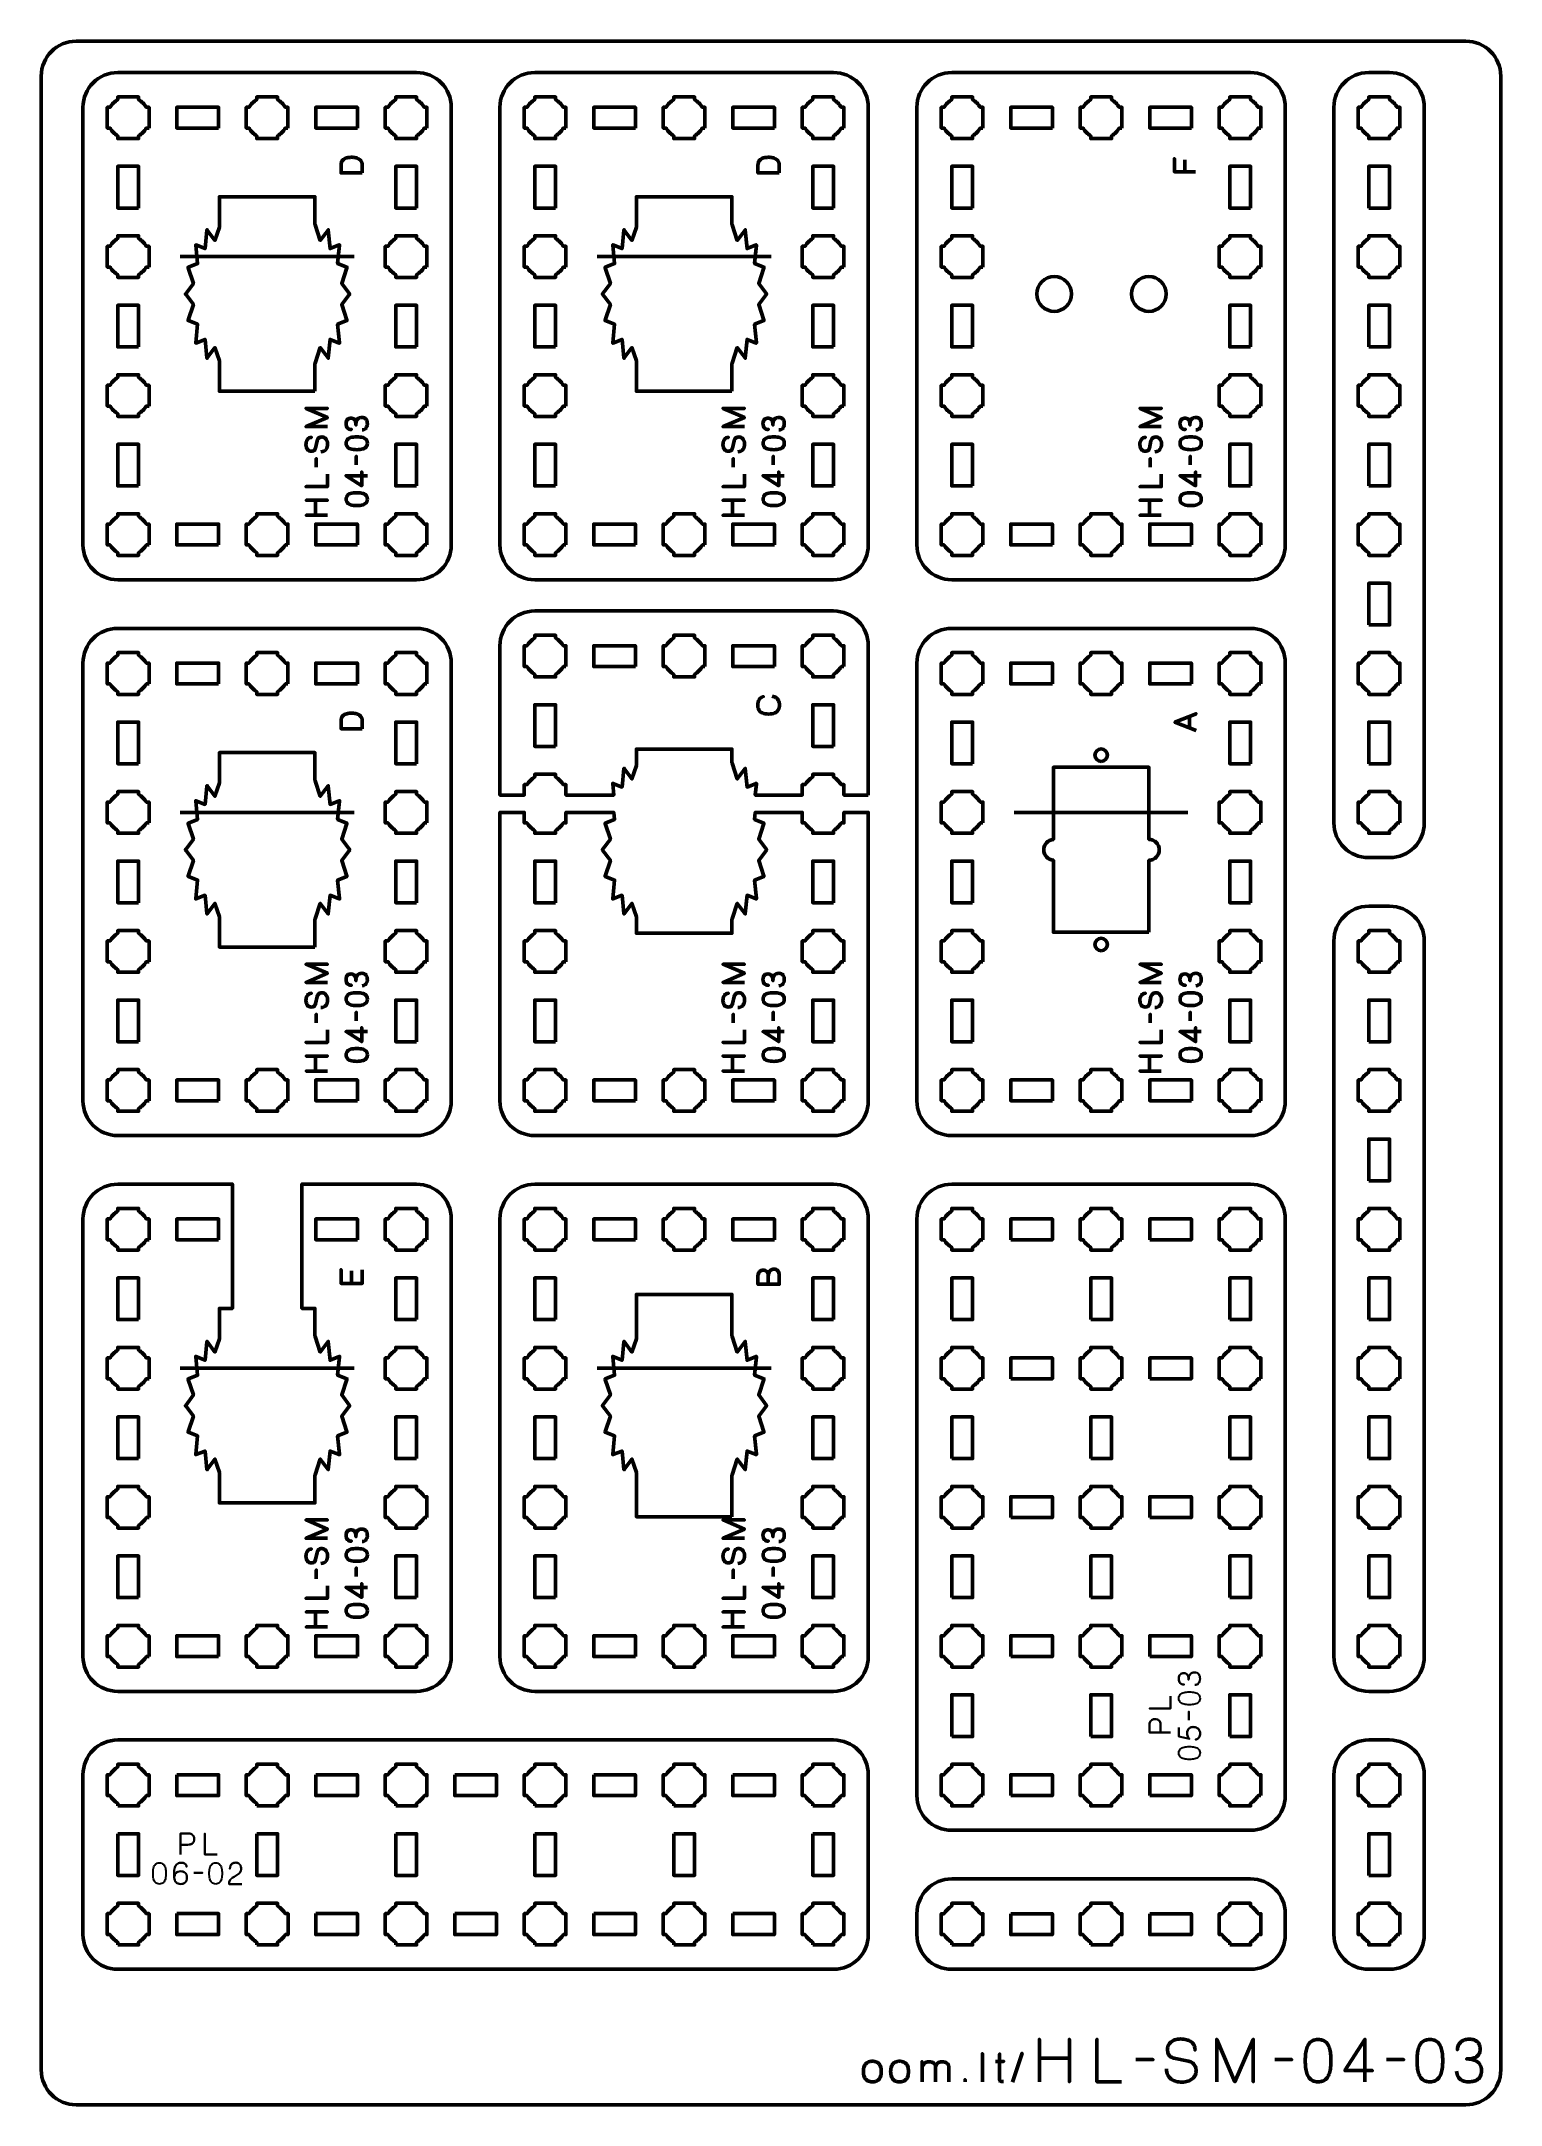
# Model space of a CAD drawing. Header units: centimetres. Extents: x -21 to 0, y -29.7 to 0.
import ezdxf

# ---------------------------------------------------------------- set-up
doc = ezdxf.new("R2010")
doc.units = ezdxf.units.CM
doc.header["$MEASUREMENT"] = 0
doc.layers.add('Layer 1', color=7, linetype='Continuous')

msp = doc.modelspace()

# ---------------------------------------------------------------- linework, layer by layer
at = {"layer": 'Layer 1', "color": 22, "lineweight": 53}
msp.add_open_spline([(-21.00003, -29.19995), (-21.00003, -29.19995), (-21.00003, -0.49992), (-21.00003, -0.49992), (-21.00003, -0.49992), (-21.00003, -0.22295), (-20.77694, 0.00004), (-20.49994, 0.00004), (-20.49994, 0.00004), (-20.49994, 0.00004), (-0.50008, 0.00004), (-0.50008, 0.00004), (-0.50008, 0.00004), (-0.22294, 0.00004), (0.00002, -0.22295), (0.00002, -0.49992), (0.00002, -0.49992), (0.00002, -0.49992), (0.00002, -29.19995), (0.00002, -29.19995), (0.00002, -29.19995), (0.00002, -29.47695), (-0.22294, -29.70004), (-0.50008, -29.70004), (-0.50008, -29.70004), (-0.50008, -29.70004), (-20.49994, -29.70004), (-20.49994, -29.70004), (-20.49994, -29.70004), (-20.77694, -29.70004), (-21.00003, -29.47695), (-21.00003, -29.19995)], degree=3, knots=[0, 0, 0, 0, 0.125, 0.125, 0.125, 0.125, 0.25, 0.25, 0.25, 0.25, 0.375, 0.375, 0.375, 0.375, 0.5, 0.5, 0.5, 0.5, 0.625, 0.625, 0.625, 0.625, 0.75, 0.75, 0.75, 0.75, 0.875, 0.875, 0.875, 0.875, 1, 1, 1, 1], dxfattribs=at)
at = {"layer": 'Layer 1', "color": 114, "lineweight": 53}
for points, knots in [([(-15.80017, -7.75001), (-15.80017, -7.75001), (-15.60006, -7.75003), (-15.60006, -7.75003), (-15.60006, -7.75003), (-15.32306, -7.75003), (-15.09997, -7.52694), (-15.09997, -7.24994), (-15.09997, -7.24994), (-15.09997, -7.24994), (-15.09997, -0.95007), (-15.09997, -0.95007), (-15.09997, -0.95007), (-15.09997, -0.67293), (-15.32306, -0.44997), (-15.60006, -0.44997), (-15.60006, -0.44997), (-15.60006, -0.44997), (-19.89993, -0.44997), (-19.89993, -0.44997), (-19.89993, -0.44997), (-20.17707, -0.44997), (-20.40003, -0.67293), (-20.40003, -0.95007), (-20.40003, -0.95007), (-20.40003, -0.95007), (-20.40003, -7.24994), (-20.40003, -7.24994), (-20.40003, -7.24994), (-20.40003, -7.52694), (-20.17707, -7.75003), (-19.89993, -7.75003), (-19.89993, -7.75003), (-19.89993, -7.75003), (-18.13445, -7.75003), (-18.13445, -7.75003), (-18.13445, -7.75003), (-18.13445, -7.75003), (-15.80017, -7.75001), (-15.80017, -7.75001)], [0, 0, 0, 0, 0.1, 0.1, 0.1, 0.1, 0.2, 0.2, 0.2, 0.2, 0.3, 0.3, 0.3, 0.3, 0.4, 0.4, 0.4, 0.4, 0.5, 0.5, 0.5, 0.5, 0.6, 0.6, 0.6, 0.6, 0.7, 0.7, 0.7, 0.7, 0.8, 0.8, 0.8, 0.8, 0.9, 0.9, 0.9, 0.9, 1, 1, 1, 1]), ([(-9.80017, -7.75001), (-9.80017, -7.75001), (-9.60006, -7.75003), (-9.60006, -7.75003), (-9.60006, -7.75003), (-9.32306, -7.75003), (-9.09997, -7.52694), (-9.09997, -7.24994), (-9.09997, -7.24994), (-9.09997, -7.24994), (-9.09997, -0.95007), (-9.09997, -0.95007), (-9.09997, -0.95007), (-9.09997, -0.67293), (-9.32306, -0.44997), (-9.60006, -0.44997), (-9.60006, -0.44997), (-9.60006, -0.44997), (-13.89993, -0.44997), (-13.89993, -0.44997), (-13.89993, -0.44997), (-14.17707, -0.44997), (-14.40003, -0.67293), (-14.40003, -0.95007), (-14.40003, -0.95007), (-14.40003, -0.95007), (-14.40003, -7.24994), (-14.40003, -7.24994), (-14.40003, -7.24994), (-14.40003, -7.52694), (-14.17707, -7.75003), (-13.89993, -7.75003), (-13.89993, -7.75003), (-13.89993, -7.75003), (-12.13445, -7.75003), (-12.13445, -7.75003), (-12.13445, -7.75003), (-12.13445, -7.75003), (-9.80017, -7.75001), (-9.80017, -7.75001)], [0, 0, 0, 0, 0.1, 0.1, 0.1, 0.1, 0.2, 0.2, 0.2, 0.2, 0.3, 0.3, 0.3, 0.3, 0.4, 0.4, 0.4, 0.4, 0.5, 0.5, 0.5, 0.5, 0.6, 0.6, 0.6, 0.6, 0.7, 0.7, 0.7, 0.7, 0.8, 0.8, 0.8, 0.8, 0.9, 0.9, 0.9, 0.9, 1, 1, 1, 1]), ([(-3.80017, -7.75001), (-3.80017, -7.75001), (-3.60006, -7.75003), (-3.60006, -7.75003), (-3.60006, -7.75003), (-3.32306, -7.75003), (-3.09997, -7.52694), (-3.09997, -7.24994), (-3.09997, -7.24994), (-3.09997, -7.24994), (-3.09997, -0.95007), (-3.09997, -0.95007), (-3.09997, -0.95007), (-3.09997, -0.67293), (-3.32306, -0.44997), (-3.60006, -0.44997), (-3.60006, -0.44997), (-3.60006, -0.44997), (-7.89993, -0.44997), (-7.89993, -0.44997), (-7.89993, -0.44997), (-8.17707, -0.44997), (-8.40003, -0.67293), (-8.40003, -0.95007), (-8.40003, -0.95007), (-8.40003, -0.95007), (-8.40003, -7.24994), (-8.40003, -7.24994), (-8.40003, -7.24994), (-8.40003, -7.52694), (-8.17707, -7.75003), (-7.89993, -7.75003), (-7.89993, -7.75003), (-7.89993, -7.75003), (-6.13445, -7.75003), (-6.13445, -7.75003), (-6.13445, -7.75003), (-6.13445, -7.75003), (-3.80017, -7.75001), (-3.80017, -7.75001)], [0, 0, 0, 0, 0.1, 0.1, 0.1, 0.1, 0.2, 0.2, 0.2, 0.2, 0.3, 0.3, 0.3, 0.3, 0.4, 0.4, 0.4, 0.4, 0.5, 0.5, 0.5, 0.5, 0.6, 0.6, 0.6, 0.6, 0.7, 0.7, 0.7, 0.7, 0.8, 0.8, 0.8, 0.8, 0.9, 0.9, 0.9, 0.9, 1, 1, 1, 1]), ([(-2.40003, -11.24992), (-2.40003, -11.24992), (-2.40003, -0.94994), (-2.40003, -0.94994), (-2.40003, -0.94994), (-2.40003, -0.67294), (-2.17694, -0.44998), (-1.89994, -0.44998), (-1.89994, -0.44998), (-1.89994, -0.44998), (-1.59993, -0.44998), (-1.59993, -0.44998), (-1.59993, -0.44998), (-1.32297, -0.44998), (-1.10001, -0.67294), (-1.10001, -0.94994), (-1.10001, -0.94994), (-1.10001, -0.94994), (-1.10001, -11.24992), (-1.10001, -11.24992), (-1.10001, -11.24992), (-1.10001, -11.52692), (-1.32297, -11.75002), (-1.59993, -11.75002), (-1.59993, -11.75002), (-1.59993, -11.75002), (-1.89994, -11.75002), (-1.89994, -11.75002), (-1.89994, -11.75002), (-2.17694, -11.75002), (-2.40003, -11.52692), (-2.40003, -11.24992)], [0, 0, 0, 0, 0.125, 0.125, 0.125, 0.125, 0.25, 0.25, 0.25, 0.25, 0.375, 0.375, 0.375, 0.375, 0.5, 0.5, 0.5, 0.5, 0.625, 0.625, 0.625, 0.625, 0.75, 0.75, 0.75, 0.75, 0.875, 0.875, 0.875, 0.875, 1, 1, 1, 1]), ([(-9.09997, -10.84999), (-9.09997, -10.84999), (-9.09997, -8.70007), (-9.09997, -8.70007), (-9.09997, -8.70007), (-9.09997, -8.42293), (-9.32306, -8.19997), (-9.60006, -8.19997), (-9.60006, -8.19997), (-9.60006, -8.19997), (-13.89993, -8.19997), (-13.89993, -8.19997), (-13.89993, -8.19997), (-14.17707, -8.19997), (-14.40003, -8.42293), (-14.40003, -8.70007), (-14.40003, -8.70007), (-14.40003, -8.70007), (-14.40003, -10.84999), (-14.40003, -10.84999), (-14.40003, -10.84999), (-14.40003, -10.84999), (-14.05, -10.84999), (-14.05, -10.84999), (-14.05, -10.84999), (-14.05, -10.84999), (-14.05, -10.69992), (-14.05, -10.69992), (-14.05, -10.69992), (-14.05, -10.69992), (-14.00975, -10.69992), (-14.00975, -10.69992), (-14.00975, -10.69992), (-13.98343, -10.65445), (-13.94555, -10.61642), (-13.89993, -10.5901), (-13.89993, -10.5901), (-13.89993, -10.5901), (-13.89993, -10.54999), (-13.89993, -10.54999), (-13.89993, -10.54999), (-13.89993, -10.54999), (-13.75, -10.54999), (-13.75, -10.54999), (-13.75, -10.54999), (-13.75, -10.54999), (-13.59993, -10.54999), (-13.59993, -10.54999), (-13.59993, -10.54999), (-13.59993, -10.54999), (-13.59993, -10.5901), (-13.59993, -10.5901), (-13.59993, -10.5901), (-13.55446, -10.61642), (-13.51643, -10.65445), (-13.49011, -10.69992), (-13.49011, -10.69992), (-13.49011, -10.69992), (-13.45, -10.69992), (-13.45, -10.69992), (-13.45, -10.69992), (-13.45, -10.69992), (-13.45, -10.84999), (-13.45, -10.84999), (-13.45, -10.84999), (-13.45, -10.84999), (-12.76165, -10.84999), (-12.76165, -10.84999), (-12.76165, -10.84999), (-12.76165, -10.84999), (-12.77793, -10.68633), (-12.77793, -10.68633), (-12.77793, -10.68633), (-12.77793, -10.68633), (-12.77852, -10.68034), (-12.77852, -10.68034), (-12.77852, -10.68034), (-12.77852, -10.68034), (-12.77553, -10.68153), (-12.77553, -10.68153), (-12.77553, -10.68153), (-12.77553, -10.68153), (-12.64323, -10.73416), (-12.64323, -10.73416), (-12.64323, -10.73416), (-12.64323, -10.73416), (-12.61691, -10.46959), (-12.61691, -10.46959), (-12.61691, -10.46959), (-12.61691, -10.46959), (-12.61632, -10.46357), (-12.61632, -10.46357), (-12.61632, -10.46357), (-12.61632, -10.46357), (-12.61376, -10.46697), (-12.61376, -10.46697), (-12.61376, -10.46697), (-12.61376, -10.46697), (-12.50161, -10.61685), (-12.50161, -10.61685), (-12.50161, -10.61685), (-12.50161, -10.61685), (-12.43747, -10.42486), (-12.43747, -10.42486), (-12.43747, -10.42486), (-12.43747, -10.42486), (-12.43747, -10.18745), (-12.43747, -10.18745), (-12.43747, -10.18745), (-12.43747, -10.18745), (-11.06247, -10.18745), (-11.06247, -10.18745), (-11.06247, -10.18745), (-11.06247, -10.18745), (-11.06247, -10.38745), (-11.06247, -10.38745), (-11.06247, -10.38745), (-11.06247, -10.38745), (-11.06077, -10.39253), (-11.06077, -10.39253), (-11.06077, -10.39253), (-11.06077, -10.39253), (-10.98583, -10.61685), (-10.98583, -10.61685), (-10.98583, -10.61685), (-10.98583, -10.61685), (-10.87367, -10.46697), (-10.87367, -10.46697), (-10.87367, -10.46697), (-10.87367, -10.46697), (-10.87112, -10.46357), (-10.87112, -10.46357), (-10.87112, -10.46357), (-10.87112, -10.46357), (-10.87052, -10.46959), (-10.87052, -10.46959), (-10.87052, -10.46959), (-10.87052, -10.46959), (-10.84421, -10.73416), (-10.84421, -10.73416), (-10.84421, -10.73416), (-10.84421, -10.73416), (-10.71191, -10.68153), (-10.71191, -10.68153), (-10.71191, -10.68153), (-10.71191, -10.68153), (-10.70891, -10.68034), (-10.70891, -10.68034), (-10.70891, -10.68034), (-10.70891, -10.68034), (-10.70951, -10.68633), (-10.70951, -10.68633), (-10.70951, -10.68633), (-10.70951, -10.68633), (-10.72578, -10.84999), (-10.72578, -10.84999), (-10.72578, -10.84999), (-10.72578, -10.84999), (-10.05, -10.84999), (-10.05, -10.84999), (-10.05, -10.84999), (-10.05, -10.84999), (-10.05, -10.69992), (-10.05, -10.69992), (-10.05, -10.69992), (-10.05, -10.69992), (-10.00975, -10.69992), (-10.00975, -10.69992), (-10.00975, -10.69992), (-9.98343, -10.65445), (-9.94555, -10.61642), (-9.89993, -10.5901), (-9.89993, -10.5901), (-9.89993, -10.5901), (-9.89993, -10.54999), (-9.89993, -10.54999), (-9.89993, -10.54999), (-9.89993, -10.54999), (-9.75, -10.54999), (-9.75, -10.54999), (-9.75, -10.54999), (-9.75, -10.54999), (-9.59993, -10.54999), (-9.59993, -10.54999), (-9.59993, -10.54999), (-9.59993, -10.54999), (-9.59993, -10.5901), (-9.59993, -10.5901), (-9.59993, -10.5901), (-9.55446, -10.61642), (-9.51643, -10.65445), (-9.49011, -10.69992), (-9.49011, -10.69992), (-9.49011, -10.69992), (-9.45, -10.69992), (-9.45, -10.69992), (-9.45, -10.69992), (-9.45, -10.69992), (-9.45, -10.84999), (-9.45, -10.84999), (-9.45, -10.84999), (-9.45, -10.84999), (-9.09997, -10.84999), (-9.09997, -10.84999)], [0, 0, 0, 0, 0.01960784, 0.01960784, 0.01960784, 0.01960784, 0.03921569, 0.03921569, 0.03921569, 0.03921569, 0.05882353, 0.05882353, 0.05882353, 0.05882353, 0.07843137, 0.07843137, 0.07843137, 0.07843137, 0.09803922, 0.09803922, 0.09803922, 0.09803922, 0.11764706, 0.11764706, 0.11764706, 0.11764706, 0.1372549, 0.1372549, 0.1372549, 0.1372549, 0.15686275, 0.15686275, 0.15686275, 0.15686275, 0.17647059, 0.17647059, 0.17647059, 0.17647059, 0.19607843, 0.19607843, 0.19607843, 0.19607843, 0.21568627, 0.21568627, 0.21568627, 0.21568627, 0.23529412, 0.23529412, 0.23529412, 0.23529412, 0.25490196, 0.25490196, 0.25490196, 0.25490196, 0.2745098, 0.2745098, 0.2745098, 0.2745098, 0.29411765, 0.29411765, 0.29411765, 0.29411765, 0.31372549, 0.31372549, 0.31372549, 0.31372549, 0.33333333, 0.33333333, 0.33333333, 0.33333333, 0.35294118, 0.35294118, 0.35294118, 0.35294118, 0.37254902, 0.37254902, 0.37254902, 0.37254902, 0.39215686, 0.39215686, 0.39215686, 0.39215686, 0.41176471, 0.41176471, 0.41176471, 0.41176471, 0.43137255, 0.43137255, 0.43137255, 0.43137255, 0.45098039, 0.45098039, 0.45098039, 0.45098039, 0.47058824, 0.47058824, 0.47058824, 0.47058824, 0.49019608, 0.49019608, 0.49019608, 0.49019608, 0.50980392, 0.50980392, 0.50980392, 0.50980392, 0.52941176, 0.52941176, 0.52941176, 0.52941176, 0.54901961, 0.54901961, 0.54901961, 0.54901961, 0.56862745, 0.56862745, 0.56862745, 0.56862745, 0.58823529, 0.58823529, 0.58823529, 0.58823529, 0.60784314, 0.60784314, 0.60784314, 0.60784314, 0.62745098, 0.62745098, 0.62745098, 0.62745098, 0.64705882, 0.64705882, 0.64705882, 0.64705882, 0.66666667, 0.66666667, 0.66666667, 0.66666667, 0.68627451, 0.68627451, 0.68627451, 0.68627451, 0.70588235, 0.70588235, 0.70588235, 0.70588235, 0.7254902, 0.7254902, 0.7254902, 0.7254902, 0.74509804, 0.74509804, 0.74509804, 0.74509804, 0.76470588, 0.76470588, 0.76470588, 0.76470588, 0.78431373, 0.78431373, 0.78431373, 0.78431373, 0.80392157, 0.80392157, 0.80392157, 0.80392157, 0.82352941, 0.82352941, 0.82352941, 0.82352941, 0.84313725, 0.84313725, 0.84313725, 0.84313725, 0.8627451, 0.8627451, 0.8627451, 0.8627451, 0.88235294, 0.88235294, 0.88235294, 0.88235294, 0.90196078, 0.90196078, 0.90196078, 0.90196078, 0.92156863, 0.92156863, 0.92156863, 0.92156863, 0.94117647, 0.94117647, 0.94117647, 0.94117647, 0.96078431, 0.96078431, 0.96078431, 0.96078431, 0.98039216, 0.98039216, 0.98039216, 0.98039216, 1, 1, 1, 1]), ([(-15.80017, -15.75001), (-15.80017, -15.75001), (-15.60006, -15.75003), (-15.60006, -15.75003), (-15.60006, -15.75003), (-15.32306, -15.75003), (-15.09997, -15.52694), (-15.09997, -15.24994), (-15.09997, -15.24994), (-15.09997, -15.24994), (-15.09997, -8.95007), (-15.09997, -8.95007), (-15.09997, -8.95007), (-15.09997, -8.67293), (-15.32306, -8.44997), (-15.60006, -8.44997), (-15.60006, -8.44997), (-15.60006, -8.44997), (-19.89993, -8.44997), (-19.89993, -8.44997), (-19.89993, -8.44997), (-20.17707, -8.44997), (-20.40003, -8.67293), (-20.40003, -8.95007), (-20.40003, -8.95007), (-20.40003, -8.95007), (-20.40003, -15.24994), (-20.40003, -15.24994), (-20.40003, -15.24994), (-20.40003, -15.52694), (-20.17707, -15.75003), (-19.89993, -15.75003), (-19.89993, -15.75003), (-19.89993, -15.75003), (-18.13445, -15.75003), (-18.13445, -15.75003), (-18.13445, -15.75003), (-18.13445, -15.75003), (-15.80017, -15.75001), (-15.80017, -15.75001)], [0, 0, 0, 0, 0.1, 0.1, 0.1, 0.1, 0.2, 0.2, 0.2, 0.2, 0.3, 0.3, 0.3, 0.3, 0.4, 0.4, 0.4, 0.4, 0.5, 0.5, 0.5, 0.5, 0.6, 0.6, 0.6, 0.6, 0.7, 0.7, 0.7, 0.7, 0.8, 0.8, 0.8, 0.8, 0.9, 0.9, 0.9, 0.9, 1, 1, 1, 1]), ([(-3.80017, -15.75001), (-3.80017, -15.75001), (-3.60006, -15.75003), (-3.60006, -15.75003), (-3.60006, -15.75003), (-3.32306, -15.75003), (-3.09997, -15.52694), (-3.09997, -15.24994), (-3.09997, -15.24994), (-3.09997, -15.24994), (-3.09997, -8.95007), (-3.09997, -8.95007), (-3.09997, -8.95007), (-3.09997, -8.67293), (-3.32306, -8.44997), (-3.60006, -8.44997), (-3.60006, -8.44997), (-3.60006, -8.44997), (-7.89993, -8.44997), (-7.89993, -8.44997), (-7.89993, -8.44997), (-8.17707, -8.44997), (-8.40003, -8.67293), (-8.40003, -8.95007), (-8.40003, -8.95007), (-8.40003, -8.95007), (-8.40003, -15.24994), (-8.40003, -15.24994), (-8.40003, -15.24994), (-8.40003, -15.52694), (-8.17707, -15.75003), (-7.89993, -15.75003), (-7.89993, -15.75003), (-7.89993, -15.75003), (-6.13445, -15.75003), (-6.13445, -15.75003), (-6.13445, -15.75003), (-6.13445, -15.75003), (-3.80017, -15.75001), (-3.80017, -15.75001)], [0, 0, 0, 0, 0.1, 0.1, 0.1, 0.1, 0.2, 0.2, 0.2, 0.2, 0.3, 0.3, 0.3, 0.3, 0.4, 0.4, 0.4, 0.4, 0.5, 0.5, 0.5, 0.5, 0.6, 0.6, 0.6, 0.6, 0.7, 0.7, 0.7, 0.7, 0.8, 0.8, 0.8, 0.8, 0.9, 0.9, 0.9, 0.9, 1, 1, 1, 1]), ([(-9.80017, -15.75001), (-9.80017, -15.75001), (-9.60006, -15.75003), (-9.60006, -15.75003), (-9.60006, -15.75003), (-9.32306, -15.75003), (-9.09997, -15.52694), (-9.09997, -15.24994), (-9.09997, -15.24994), (-9.09997, -15.24994), (-9.09997, -11.09999), (-9.09997, -11.09999), (-9.09997, -11.09999), (-9.09997, -11.09999), (-9.45, -11.09999), (-9.45, -11.09999), (-9.45, -11.09999), (-9.45, -11.09999), (-9.45, -11.1), (-9.45, -11.1), (-9.45, -11.1), (-9.45, -11.1), (-9.45, -11.24993), (-9.45, -11.24993), (-9.45, -11.24993), (-9.45, -11.24993), (-9.49011, -11.24993), (-9.49011, -11.24993), (-9.49011, -11.24993), (-9.51643, -11.29554), (-9.55446, -11.33346), (-9.59993, -11.35978), (-9.59993, -11.35978), (-9.59993, -11.35978), (-9.59993, -11.4), (-9.59993, -11.4), (-9.59993, -11.4), (-9.59993, -11.4), (-9.75, -11.4), (-9.75, -11.4), (-9.75, -11.4), (-9.75, -11.4), (-9.89993, -11.4), (-9.89993, -11.4), (-9.89993, -11.4), (-9.89993, -11.4), (-9.89993, -11.35978), (-9.89993, -11.35978), (-9.89993, -11.35978), (-9.94555, -11.33346), (-9.98343, -11.29554), (-10.00975, -11.24993), (-10.00975, -11.24993), (-10.00975, -11.24993), (-10.05, -11.24993), (-10.05, -11.24993), (-10.05, -11.24993), (-10.05, -11.24993), (-10.05, -11.1), (-10.05, -11.1), (-10.05, -11.1), (-10.05, -11.1), (-10.05, -11.09999), (-10.05, -11.09999), (-10.05, -11.09999), (-10.05, -11.09999), (-10.72578, -11.09999), (-10.72578, -11.09999), (-10.72578, -11.09999), (-10.72578, -11.09999), (-10.73582, -11.20093), (-10.73582, -11.20093), (-10.73582, -11.20093), (-10.73582, -11.20093), (-10.60354, -11.25356), (-10.60354, -11.25356), (-10.60354, -11.25356), (-10.60354, -11.25356), (-10.60053, -11.25476), (-10.60053, -11.25476), (-10.60053, -11.25476), (-10.60053, -11.25476), (-10.60223, -11.25986), (-10.60223, -11.25986), (-10.60223, -11.25986), (-10.60223, -11.25986), (-10.67717, -11.48417), (-10.67717, -11.48417), (-10.67717, -11.48417), (-10.67717, -11.48417), (-10.56501, -11.63405), (-10.56501, -11.63405), (-10.56501, -11.63405), (-10.56501, -11.63405), (-10.56247, -11.63745), (-10.56247, -11.63745), (-10.56247, -11.63745), (-10.56247, -11.63745), (-10.56501, -11.64084), (-10.56501, -11.64084), (-10.56501, -11.64084), (-10.56501, -11.64084), (-10.67717, -11.79073), (-10.67717, -11.79073), (-10.67717, -11.79073), (-10.67717, -11.79073), (-10.60223, -12.01504), (-10.60223, -12.01504), (-10.60223, -12.01504), (-10.60223, -12.01504), (-10.60053, -12.02014), (-10.60053, -12.02014), (-10.60053, -12.02014), (-10.60053, -12.02014), (-10.60354, -12.02134), (-10.60354, -12.02134), (-10.60354, -12.02134), (-10.60354, -12.02134), (-10.73582, -12.07396), (-10.73582, -12.07396), (-10.73582, -12.07396), (-10.73582, -12.07396), (-10.70951, -12.33856), (-10.70951, -12.33856), (-10.70951, -12.33856), (-10.70951, -12.33856), (-10.70891, -12.34456), (-10.70891, -12.34456), (-10.70891, -12.34456), (-10.70891, -12.34456), (-10.71191, -12.34337), (-10.71191, -12.34337), (-10.71191, -12.34337), (-10.71191, -12.34337), (-10.84421, -12.29074), (-10.84421, -12.29074), (-10.84421, -12.29074), (-10.84421, -12.29074), (-10.87052, -12.55531), (-10.87052, -12.55531), (-10.87052, -12.55531), (-10.87052, -12.55531), (-10.87112, -12.56133), (-10.87112, -12.56133), (-10.87112, -12.56133), (-10.87112, -12.56133), (-10.87367, -12.55792), (-10.87367, -12.55792), (-10.87367, -12.55792), (-10.87367, -12.55792), (-10.98583, -12.40805), (-10.98583, -12.40805), (-10.98583, -12.40805), (-10.98583, -12.40805), (-11.06077, -12.63236), (-11.06077, -12.63236), (-11.06077, -12.63236), (-11.06077, -12.63236), (-11.06247, -12.63745), (-11.06247, -12.63745), (-11.06247, -12.63745), (-11.06247, -12.63745), (-11.06247, -12.83745), (-11.06247, -12.83745), (-11.06247, -12.83745), (-11.06247, -12.83745), (-12.43747, -12.83745), (-12.43747, -12.83745), (-12.43747, -12.83745), (-12.43747, -12.83745), (-12.43747, -12.60003), (-12.43747, -12.60003), (-12.43747, -12.60003), (-12.43747, -12.60003), (-12.50161, -12.40805), (-12.50161, -12.40805), (-12.50161, -12.40805), (-12.50161, -12.40805), (-12.61376, -12.55792), (-12.61376, -12.55792), (-12.61376, -12.55792), (-12.61376, -12.55792), (-12.61632, -12.56133), (-12.61632, -12.56133), (-12.61632, -12.56133), (-12.61632, -12.56133), (-12.61691, -12.55531), (-12.61691, -12.55531), (-12.61691, -12.55531), (-12.61691, -12.55531), (-12.64323, -12.29074), (-12.64323, -12.29074), (-12.64323, -12.29074), (-12.64323, -12.29074), (-12.77553, -12.34337), (-12.77553, -12.34337), (-12.77553, -12.34337), (-12.77553, -12.34337), (-12.77852, -12.34456), (-12.77852, -12.34456), (-12.77852, -12.34456), (-12.77852, -12.34456), (-12.77793, -12.33856), (-12.77793, -12.33856), (-12.77793, -12.33856), (-12.77793, -12.33856), (-12.75161, -12.07396), (-12.75161, -12.07396), (-12.75161, -12.07396), (-12.75161, -12.07396), (-12.8839, -12.02134), (-12.8839, -12.02134), (-12.8839, -12.02134), (-12.8839, -12.02134), (-12.88691, -12.02014), (-12.88691, -12.02014), (-12.88691, -12.02014), (-12.88691, -12.02014), (-12.88521, -12.01504), (-12.88521, -12.01504), (-12.88521, -12.01504), (-12.88521, -12.01504), (-12.81027, -11.79073), (-12.81027, -11.79073), (-12.81027, -11.79073), (-12.81027, -11.79073), (-12.92243, -11.64084), (-12.92243, -11.64084), (-12.92243, -11.64084), (-12.92243, -11.64084), (-12.92497, -11.63745), (-12.92497, -11.63745), (-12.92497, -11.63745), (-12.92497, -11.63745), (-12.92243, -11.63405), (-12.92243, -11.63405), (-12.92243, -11.63405), (-12.92243, -11.63405), (-12.81027, -11.48417), (-12.81027, -11.48417), (-12.81027, -11.48417), (-12.81027, -11.48417), (-12.88521, -11.25986), (-12.88521, -11.25986), (-12.88521, -11.25986), (-12.88521, -11.25986), (-12.88691, -11.25476), (-12.88691, -11.25476), (-12.88691, -11.25476), (-12.88691, -11.25476), (-12.8839, -11.25356), (-12.8839, -11.25356), (-12.8839, -11.25356), (-12.8839, -11.25356), (-12.75161, -11.20093), (-12.75161, -11.20093), (-12.75161, -11.20093), (-12.75161, -11.20093), (-12.76165, -11.09999), (-12.76165, -11.09999), (-12.76165, -11.09999), (-12.76165, -11.09999), (-13.45, -11.09999), (-13.45, -11.09999), (-13.45, -11.09999), (-13.45, -11.09999), (-13.45, -11.1), (-13.45, -11.1), (-13.45, -11.1), (-13.45, -11.1), (-13.45, -11.24993), (-13.45, -11.24993), (-13.45, -11.24993), (-13.45, -11.24993), (-13.49011, -11.24993), (-13.49011, -11.24993), (-13.49011, -11.24993), (-13.51643, -11.29554), (-13.55446, -11.33346), (-13.59993, -11.35978), (-13.59993, -11.35978), (-13.59993, -11.35978), (-13.59993, -11.4), (-13.59993, -11.4), (-13.59993, -11.4), (-13.59993, -11.4), (-13.75, -11.4), (-13.75, -11.4), (-13.75, -11.4), (-13.75, -11.4), (-13.89993, -11.4), (-13.89993, -11.4), (-13.89993, -11.4), (-13.89993, -11.4), (-13.89993, -11.35978), (-13.89993, -11.35978), (-13.89993, -11.35978), (-13.94555, -11.33346), (-13.98343, -11.29554), (-14.00975, -11.24993), (-14.00975, -11.24993), (-14.00975, -11.24993), (-14.05, -11.24993), (-14.05, -11.24993), (-14.05, -11.24993), (-14.05, -11.24993), (-14.05, -11.1), (-14.05, -11.1), (-14.05, -11.1), (-14.05, -11.1), (-14.05, -11.09999), (-14.05, -11.09999), (-14.05, -11.09999), (-14.05, -11.09999), (-14.40003, -11.09999), (-14.40003, -11.09999), (-14.40003, -11.09999), (-14.40003, -11.09999), (-14.40003, -15.24994), (-14.40003, -15.24994), (-14.40003, -15.24994), (-14.40003, -15.52694), (-14.17707, -15.75003), (-13.89993, -15.75003), (-13.89993, -15.75003), (-13.89993, -15.75003), (-12.13445, -15.75003), (-12.13445, -15.75003), (-12.13445, -15.75003), (-12.13445, -15.75003), (-9.80017, -15.75001), (-9.80017, -15.75001)], [0, 0, 0, 0, 0.01204819, 0.01204819, 0.01204819, 0.01204819, 0.02409639, 0.02409639, 0.02409639, 0.02409639, 0.03614458, 0.03614458, 0.03614458, 0.03614458, 0.04819277, 0.04819277, 0.04819277, 0.04819277, 0.06024096, 0.06024096, 0.06024096, 0.06024096, 0.07228916, 0.07228916, 0.07228916, 0.07228916, 0.08433735, 0.08433735, 0.08433735, 0.08433735, 0.09638554, 0.09638554, 0.09638554, 0.09638554, 0.10843373, 0.10843373, 0.10843373, 0.10843373, 0.12048193, 0.12048193, 0.12048193, 0.12048193, 0.13253012, 0.13253012, 0.13253012, 0.13253012, 0.14457831, 0.14457831, 0.14457831, 0.14457831, 0.15662651, 0.15662651, 0.15662651, 0.15662651, 0.1686747, 0.1686747, 0.1686747, 0.1686747, 0.18072289, 0.18072289, 0.18072289, 0.18072289, 0.19277108, 0.19277108, 0.19277108, 0.19277108, 0.20481928, 0.20481928, 0.20481928, 0.20481928, 0.21686747, 0.21686747, 0.21686747, 0.21686747, 0.22891566, 0.22891566, 0.22891566, 0.22891566, 0.24096386, 0.24096386, 0.24096386, 0.24096386, 0.25301205, 0.25301205, 0.25301205, 0.25301205, 0.26506024, 0.26506024, 0.26506024, 0.26506024, 0.27710843, 0.27710843, 0.27710843, 0.27710843, 0.28915663, 0.28915663, 0.28915663, 0.28915663, 0.30120482, 0.30120482, 0.30120482, 0.30120482, 0.31325301, 0.31325301, 0.31325301, 0.31325301, 0.3253012, 0.3253012, 0.3253012, 0.3253012, 0.3373494, 0.3373494, 0.3373494, 0.3373494, 0.34939759, 0.34939759, 0.34939759, 0.34939759, 0.36144578, 0.36144578, 0.36144578, 0.36144578, 0.37349398, 0.37349398, 0.37349398, 0.37349398, 0.38554217, 0.38554217, 0.38554217, 0.38554217, 0.39759036, 0.39759036, 0.39759036, 0.39759036, 0.40963855, 0.40963855, 0.40963855, 0.40963855, 0.42168675, 0.42168675, 0.42168675, 0.42168675, 0.43373494, 0.43373494, 0.43373494, 0.43373494, 0.44578313, 0.44578313, 0.44578313, 0.44578313, 0.45783133, 0.45783133, 0.45783133, 0.45783133, 0.46987952, 0.46987952, 0.46987952, 0.46987952, 0.48192771, 0.48192771, 0.48192771, 0.48192771, 0.4939759, 0.4939759, 0.4939759, 0.4939759, 0.5060241, 0.5060241, 0.5060241, 0.5060241, 0.51807229, 0.51807229, 0.51807229, 0.51807229, 0.53012048, 0.53012048, 0.53012048, 0.53012048, 0.54216867, 0.54216867, 0.54216867, 0.54216867, 0.55421687, 0.55421687, 0.55421687, 0.55421687, 0.56626506, 0.56626506, 0.56626506, 0.56626506, 0.57831325, 0.57831325, 0.57831325, 0.57831325, 0.59036145, 0.59036145, 0.59036145, 0.59036145, 0.60240964, 0.60240964, 0.60240964, 0.60240964, 0.61445783, 0.61445783, 0.61445783, 0.61445783, 0.62650602, 0.62650602, 0.62650602, 0.62650602, 0.63855422, 0.63855422, 0.63855422, 0.63855422, 0.65060241, 0.65060241, 0.65060241, 0.65060241, 0.6626506, 0.6626506, 0.6626506, 0.6626506, 0.6746988, 0.6746988, 0.6746988, 0.6746988, 0.68674699, 0.68674699, 0.68674699, 0.68674699, 0.69879518, 0.69879518, 0.69879518, 0.69879518, 0.71084337, 0.71084337, 0.71084337, 0.71084337, 0.72289157, 0.72289157, 0.72289157, 0.72289157, 0.73493976, 0.73493976, 0.73493976, 0.73493976, 0.74698795, 0.74698795, 0.74698795, 0.74698795, 0.75903614, 0.75903614, 0.75903614, 0.75903614, 0.77108434, 0.77108434, 0.77108434, 0.77108434, 0.78313253, 0.78313253, 0.78313253, 0.78313253, 0.79518072, 0.79518072, 0.79518072, 0.79518072, 0.80722892, 0.80722892, 0.80722892, 0.80722892, 0.81927711, 0.81927711, 0.81927711, 0.81927711, 0.8313253, 0.8313253, 0.8313253, 0.8313253, 0.84337349, 0.84337349, 0.84337349, 0.84337349, 0.85542169, 0.85542169, 0.85542169, 0.85542169, 0.86746988, 0.86746988, 0.86746988, 0.86746988, 0.87951807, 0.87951807, 0.87951807, 0.87951807, 0.89156627, 0.89156627, 0.89156627, 0.89156627, 0.90361446, 0.90361446, 0.90361446, 0.90361446, 0.91566265, 0.91566265, 0.91566265, 0.91566265, 0.92771084, 0.92771084, 0.92771084, 0.92771084, 0.93975904, 0.93975904, 0.93975904, 0.93975904, 0.95180723, 0.95180723, 0.95180723, 0.95180723, 0.96385542, 0.96385542, 0.96385542, 0.96385542, 0.97590361, 0.97590361, 0.97590361, 0.97590361, 0.98795181, 0.98795181, 0.98795181, 0.98795181, 1, 1, 1, 1]), ([(-2.40003, -23.24992), (-2.40003, -23.24992), (-2.40003, -12.94994), (-2.40003, -12.94994), (-2.40003, -12.94994), (-2.40003, -12.67294), (-2.17694, -12.44998), (-1.89994, -12.44998), (-1.89994, -12.44998), (-1.89994, -12.44998), (-1.59993, -12.44998), (-1.59993, -12.44998), (-1.59993, -12.44998), (-1.32297, -12.44998), (-1.10001, -12.67294), (-1.10001, -12.94994), (-1.10001, -12.94994), (-1.10001, -12.94994), (-1.10001, -23.24992), (-1.10001, -23.24992), (-1.10001, -23.24992), (-1.10001, -23.52692), (-1.32297, -23.75002), (-1.59993, -23.75002), (-1.59993, -23.75002), (-1.59993, -23.75002), (-1.89994, -23.75002), (-1.89994, -23.75002), (-1.89994, -23.75002), (-2.17694, -23.75002), (-2.40003, -23.52692), (-2.40003, -23.24992)], [0, 0, 0, 0, 0.125, 0.125, 0.125, 0.125, 0.25, 0.25, 0.25, 0.25, 0.375, 0.375, 0.375, 0.375, 0.5, 0.5, 0.5, 0.5, 0.625, 0.625, 0.625, 0.625, 0.75, 0.75, 0.75, 0.75, 0.875, 0.875, 0.875, 0.875, 1, 1, 1, 1]), ([(-15.80017, -23.75001), (-15.80017, -23.75001), (-15.60006, -23.75003), (-15.60006, -23.75003), (-15.60006, -23.75003), (-15.32306, -23.75003), (-15.09997, -23.52694), (-15.09997, -23.24994), (-15.09997, -23.24994), (-15.09997, -23.24994), (-15.09997, -16.95007), (-15.09997, -16.95007), (-15.09997, -16.95007), (-15.09997, -16.67293), (-15.32306, -16.44997), (-15.60006, -16.44997), (-15.60006, -16.44997), (-15.60006, -16.44997), (-17.24997, -16.44997), (-17.24997, -16.44997), (-17.24997, -16.44997), (-17.24997, -16.44997), (-17.24997, -18.23746), (-17.24997, -18.23746), (-17.24997, -18.23746), (-17.24997, -18.23746), (-17.06247, -18.23746), (-17.06247, -18.23746), (-17.06247, -18.23746), (-17.06247, -18.23746), (-17.06247, -18.63745), (-17.06247, -18.63745), (-17.06247, -18.63745), (-17.06247, -18.63745), (-17.06077, -18.64253), (-17.06077, -18.64253), (-17.06077, -18.64253), (-17.06077, -18.64253), (-16.98583, -18.86685), (-16.98583, -18.86685), (-16.98583, -18.86685), (-16.98583, -18.86685), (-16.87367, -18.71697), (-16.87367, -18.71697), (-16.87367, -18.71697), (-16.87367, -18.71697), (-16.87112, -18.71357), (-16.87112, -18.71357), (-16.87112, -18.71357), (-16.87112, -18.71357), (-16.87052, -18.71959), (-16.87052, -18.71959), (-16.87052, -18.71959), (-16.87052, -18.71959), (-16.84421, -18.98416), (-16.84421, -18.98416), (-16.84421, -18.98416), (-16.84421, -18.98416), (-16.71191, -18.93153), (-16.71191, -18.93153), (-16.71191, -18.93153), (-16.71191, -18.93153), (-16.70891, -18.93034), (-16.70891, -18.93034), (-16.70891, -18.93034), (-16.70891, -18.93034), (-16.70951, -18.93633), (-16.70951, -18.93633), (-16.70951, -18.93633), (-16.70951, -18.93633), (-16.73582, -19.20093), (-16.73582, -19.20093), (-16.73582, -19.20093), (-16.73582, -19.20093), (-16.60354, -19.25356), (-16.60354, -19.25356), (-16.60354, -19.25356), (-16.60354, -19.25356), (-16.60053, -19.25476), (-16.60053, -19.25476), (-16.60053, -19.25476), (-16.60053, -19.25476), (-16.60223, -19.25986), (-16.60223, -19.25986), (-16.60223, -19.25986), (-16.60223, -19.25986), (-16.67717, -19.48417), (-16.67717, -19.48417), (-16.67717, -19.48417), (-16.67717, -19.48417), (-16.56501, -19.63405), (-16.56501, -19.63405), (-16.56501, -19.63405), (-16.56501, -19.63405), (-16.56247, -19.63745), (-16.56247, -19.63745), (-16.56247, -19.63745), (-16.56247, -19.63745), (-16.56501, -19.64084), (-16.56501, -19.64084), (-16.56501, -19.64084), (-16.56501, -19.64084), (-16.67717, -19.79073), (-16.67717, -19.79073), (-16.67717, -19.79073), (-16.67717, -19.79073), (-16.60223, -20.01504), (-16.60223, -20.01504), (-16.60223, -20.01504), (-16.60223, -20.01504), (-16.60053, -20.02014), (-16.60053, -20.02014), (-16.60053, -20.02014), (-16.60053, -20.02014), (-16.60354, -20.02134), (-16.60354, -20.02134), (-16.60354, -20.02134), (-16.60354, -20.02134), (-16.73582, -20.07396), (-16.73582, -20.07396), (-16.73582, -20.07396), (-16.73582, -20.07396), (-16.70951, -20.33856), (-16.70951, -20.33856), (-16.70951, -20.33856), (-16.70951, -20.33856), (-16.70891, -20.34456), (-16.70891, -20.34456), (-16.70891, -20.34456), (-16.70891, -20.34456), (-16.71191, -20.34337), (-16.71191, -20.34337), (-16.71191, -20.34337), (-16.71191, -20.34337), (-16.84421, -20.29074), (-16.84421, -20.29074), (-16.84421, -20.29074), (-16.84421, -20.29074), (-16.87052, -20.55531), (-16.87052, -20.55531), (-16.87052, -20.55531), (-16.87052, -20.55531), (-16.87112, -20.56133), (-16.87112, -20.56133), (-16.87112, -20.56133), (-16.87112, -20.56133), (-16.87367, -20.55792), (-16.87367, -20.55792), (-16.87367, -20.55792), (-16.87367, -20.55792), (-16.98583, -20.40805), (-16.98583, -20.40805), (-16.98583, -20.40805), (-16.98583, -20.40805), (-17.06077, -20.63236), (-17.06077, -20.63236), (-17.06077, -20.63236), (-17.06077, -20.63236), (-17.06247, -20.63745), (-17.06247, -20.63745), (-17.06247, -20.63745), (-17.06247, -20.63745), (-17.06247, -21.03746), (-17.06247, -21.03746), (-17.06247, -21.03746), (-17.06247, -21.03746), (-18.43747, -21.03746), (-18.43747, -21.03746), (-18.43747, -21.03746), (-18.43747, -21.03746), (-18.43747, -20.60003), (-18.43747, -20.60003), (-18.43747, -20.60003), (-18.43747, -20.60003), (-18.50161, -20.40805), (-18.50161, -20.40805), (-18.50161, -20.40805), (-18.50161, -20.40805), (-18.61376, -20.55792), (-18.61376, -20.55792), (-18.61376, -20.55792), (-18.61376, -20.55792), (-18.61632, -20.56133), (-18.61632, -20.56133), (-18.61632, -20.56133), (-18.61632, -20.56133), (-18.61691, -20.55531), (-18.61691, -20.55531), (-18.61691, -20.55531), (-18.61691, -20.55531), (-18.64323, -20.29074), (-18.64323, -20.29074), (-18.64323, -20.29074), (-18.64323, -20.29074), (-18.77553, -20.34337), (-18.77553, -20.34337), (-18.77553, -20.34337), (-18.77553, -20.34337), (-18.77852, -20.34456), (-18.77852, -20.34456), (-18.77852, -20.34456), (-18.77852, -20.34456), (-18.77793, -20.33856), (-18.77793, -20.33856), (-18.77793, -20.33856), (-18.77793, -20.33856), (-18.75161, -20.07396), (-18.75161, -20.07396), (-18.75161, -20.07396), (-18.75161, -20.07396), (-18.8839, -20.02134), (-18.8839, -20.02134), (-18.8839, -20.02134), (-18.8839, -20.02134), (-18.88691, -20.02014), (-18.88691, -20.02014), (-18.88691, -20.02014), (-18.88691, -20.02014), (-18.88521, -20.01504), (-18.88521, -20.01504), (-18.88521, -20.01504), (-18.88521, -20.01504), (-18.81027, -19.79073), (-18.81027, -19.79073), (-18.81027, -19.79073), (-18.81027, -19.79073), (-18.92243, -19.64084), (-18.92243, -19.64084), (-18.92243, -19.64084), (-18.92243, -19.64084), (-18.92497, -19.63745), (-18.92497, -19.63745), (-18.92497, -19.63745), (-18.92497, -19.63745), (-18.92243, -19.63405), (-18.92243, -19.63405), (-18.92243, -19.63405), (-18.92243, -19.63405), (-18.81027, -19.48417), (-18.81027, -19.48417), (-18.81027, -19.48417), (-18.81027, -19.48417), (-18.88521, -19.25986), (-18.88521, -19.25986), (-18.88521, -19.25986), (-18.88521, -19.25986), (-18.88691, -19.25476), (-18.88691, -19.25476), (-18.88691, -19.25476), (-18.88691, -19.25476), (-18.8839, -19.25356), (-18.8839, -19.25356), (-18.8839, -19.25356), (-18.8839, -19.25356), (-18.75161, -19.20093), (-18.75161, -19.20093), (-18.75161, -19.20093), (-18.75161, -19.20093), (-18.77793, -18.93633), (-18.77793, -18.93633), (-18.77793, -18.93633), (-18.77793, -18.93633), (-18.77852, -18.93034), (-18.77852, -18.93034), (-18.77852, -18.93034), (-18.77852, -18.93034), (-18.77553, -18.93153), (-18.77553, -18.93153), (-18.77553, -18.93153), (-18.77553, -18.93153), (-18.64323, -18.98416), (-18.64323, -18.98416), (-18.64323, -18.98416), (-18.64323, -18.98416), (-18.61691, -18.71959), (-18.61691, -18.71959), (-18.61691, -18.71959), (-18.61691, -18.71959), (-18.61632, -18.71357), (-18.61632, -18.71357), (-18.61632, -18.71357), (-18.61632, -18.71357), (-18.61376, -18.71697), (-18.61376, -18.71697), (-18.61376, -18.71697), (-18.61376, -18.71697), (-18.50161, -18.86685), (-18.50161, -18.86685), (-18.50161, -18.86685), (-18.50161, -18.86685), (-18.43747, -18.67486), (-18.43747, -18.67486), (-18.43747, -18.67486), (-18.43747, -18.67486), (-18.43747, -18.23746), (-18.43747, -18.23746), (-18.43747, -18.23746), (-18.43747, -18.23746), (-18.24997, -18.23746), (-18.24997, -18.23746), (-18.24997, -18.23746), (-18.24997, -18.23746), (-18.24997, -16.44997), (-18.24997, -16.44997), (-18.24997, -16.44997), (-18.24997, -16.44997), (-19.89993, -16.44997), (-19.89993, -16.44997), (-19.89993, -16.44997), (-20.17707, -16.44997), (-20.40003, -16.67293), (-20.40003, -16.95007), (-20.40003, -16.95007), (-20.40003, -16.95007), (-20.40003, -23.24994), (-20.40003, -23.24994), (-20.40003, -23.24994), (-20.40003, -23.52694), (-20.17707, -23.75003), (-19.89993, -23.75003), (-19.89993, -23.75003), (-19.89993, -23.75003), (-18.13445, -23.75003), (-18.13445, -23.75003), (-18.13445, -23.75003), (-18.13445, -23.75003), (-15.80017, -23.75001), (-15.80017, -23.75001)], [0, 0, 0, 0, 0.01219512, 0.01219512, 0.01219512, 0.01219512, 0.02439024, 0.02439024, 0.02439024, 0.02439024, 0.03658537, 0.03658537, 0.03658537, 0.03658537, 0.04878049, 0.04878049, 0.04878049, 0.04878049, 0.06097561, 0.06097561, 0.06097561, 0.06097561, 0.07317073, 0.07317073, 0.07317073, 0.07317073, 0.08536585, 0.08536585, 0.08536585, 0.08536585, 0.09756098, 0.09756098, 0.09756098, 0.09756098, 0.1097561, 0.1097561, 0.1097561, 0.1097561, 0.12195122, 0.12195122, 0.12195122, 0.12195122, 0.13414634, 0.13414634, 0.13414634, 0.13414634, 0.14634146, 0.14634146, 0.14634146, 0.14634146, 0.15853659, 0.15853659, 0.15853659, 0.15853659, 0.17073171, 0.17073171, 0.17073171, 0.17073171, 0.18292683, 0.18292683, 0.18292683, 0.18292683, 0.19512195, 0.19512195, 0.19512195, 0.19512195, 0.20731707, 0.20731707, 0.20731707, 0.20731707, 0.2195122, 0.2195122, 0.2195122, 0.2195122, 0.23170732, 0.23170732, 0.23170732, 0.23170732, 0.24390244, 0.24390244, 0.24390244, 0.24390244, 0.25609756, 0.25609756, 0.25609756, 0.25609756, 0.26829268, 0.26829268, 0.26829268, 0.26829268, 0.2804878, 0.2804878, 0.2804878, 0.2804878, 0.29268293, 0.29268293, 0.29268293, 0.29268293, 0.30487805, 0.30487805, 0.30487805, 0.30487805, 0.31707317, 0.31707317, 0.31707317, 0.31707317, 0.32926829, 0.32926829, 0.32926829, 0.32926829, 0.34146341, 0.34146341, 0.34146341, 0.34146341, 0.35365854, 0.35365854, 0.35365854, 0.35365854, 0.36585366, 0.36585366, 0.36585366, 0.36585366, 0.37804878, 0.37804878, 0.37804878, 0.37804878, 0.3902439, 0.3902439, 0.3902439, 0.3902439, 0.40243902, 0.40243902, 0.40243902, 0.40243902, 0.41463415, 0.41463415, 0.41463415, 0.41463415, 0.42682927, 0.42682927, 0.42682927, 0.42682927, 0.43902439, 0.43902439, 0.43902439, 0.43902439, 0.45121951, 0.45121951, 0.45121951, 0.45121951, 0.46341463, 0.46341463, 0.46341463, 0.46341463, 0.47560976, 0.47560976, 0.47560976, 0.47560976, 0.48780488, 0.48780488, 0.48780488, 0.48780488, 0.5, 0.5, 0.5, 0.5, 0.51219512, 0.51219512, 0.51219512, 0.51219512, 0.52439024, 0.52439024, 0.52439024, 0.52439024, 0.53658537, 0.53658537, 0.53658537, 0.53658537, 0.54878049, 0.54878049, 0.54878049, 0.54878049, 0.56097561, 0.56097561, 0.56097561, 0.56097561, 0.57317073, 0.57317073, 0.57317073, 0.57317073, 0.58536585, 0.58536585, 0.58536585, 0.58536585, 0.59756098, 0.59756098, 0.59756098, 0.59756098, 0.6097561, 0.6097561, 0.6097561, 0.6097561, 0.62195122, 0.62195122, 0.62195122, 0.62195122, 0.63414634, 0.63414634, 0.63414634, 0.63414634, 0.64634146, 0.64634146, 0.64634146, 0.64634146, 0.65853659, 0.65853659, 0.65853659, 0.65853659, 0.67073171, 0.67073171, 0.67073171, 0.67073171, 0.68292683, 0.68292683, 0.68292683, 0.68292683, 0.69512195, 0.69512195, 0.69512195, 0.69512195, 0.70731707, 0.70731707, 0.70731707, 0.70731707, 0.7195122, 0.7195122, 0.7195122, 0.7195122, 0.73170732, 0.73170732, 0.73170732, 0.73170732, 0.74390244, 0.74390244, 0.74390244, 0.74390244, 0.75609756, 0.75609756, 0.75609756, 0.75609756, 0.76829268, 0.76829268, 0.76829268, 0.76829268, 0.7804878, 0.7804878, 0.7804878, 0.7804878, 0.79268293, 0.79268293, 0.79268293, 0.79268293, 0.80487805, 0.80487805, 0.80487805, 0.80487805, 0.81707317, 0.81707317, 0.81707317, 0.81707317, 0.82926829, 0.82926829, 0.82926829, 0.82926829, 0.84146341, 0.84146341, 0.84146341, 0.84146341, 0.85365854, 0.85365854, 0.85365854, 0.85365854, 0.86585366, 0.86585366, 0.86585366, 0.86585366, 0.87804878, 0.87804878, 0.87804878, 0.87804878, 0.8902439, 0.8902439, 0.8902439, 0.8902439, 0.90243902, 0.90243902, 0.90243902, 0.90243902, 0.91463415, 0.91463415, 0.91463415, 0.91463415, 0.92682927, 0.92682927, 0.92682927, 0.92682927, 0.93902439, 0.93902439, 0.93902439, 0.93902439, 0.95121951, 0.95121951, 0.95121951, 0.95121951, 0.96341463, 0.96341463, 0.96341463, 0.96341463, 0.97560976, 0.97560976, 0.97560976, 0.97560976, 0.98780488, 0.98780488, 0.98780488, 0.98780488, 1, 1, 1, 1]), ([(-9.80017, -23.75001), (-9.80017, -23.75001), (-9.60006, -23.75003), (-9.60006, -23.75003), (-9.60006, -23.75003), (-9.32306, -23.75003), (-9.09997, -23.52694), (-9.09997, -23.24994), (-9.09997, -23.24994), (-9.09997, -23.24994), (-9.09997, -16.95007), (-9.09997, -16.95007), (-9.09997, -16.95007), (-9.09997, -16.67293), (-9.32306, -16.44997), (-9.60006, -16.44997), (-9.60006, -16.44997), (-9.60006, -16.44997), (-13.89993, -16.44997), (-13.89993, -16.44997), (-13.89993, -16.44997), (-14.17707, -16.44997), (-14.40003, -16.67293), (-14.40003, -16.95007), (-14.40003, -16.95007), (-14.40003, -16.95007), (-14.40003, -23.24994), (-14.40003, -23.24994), (-14.40003, -23.24994), (-14.40003, -23.52694), (-14.17707, -23.75003), (-13.89993, -23.75003), (-13.89993, -23.75003), (-13.89993, -23.75003), (-12.13445, -23.75003), (-12.13445, -23.75003), (-12.13445, -23.75003), (-12.13445, -23.75003), (-9.80017, -23.75001), (-9.80017, -23.75001)], [0, 0, 0, 0, 0.1, 0.1, 0.1, 0.1, 0.2, 0.2, 0.2, 0.2, 0.3, 0.3, 0.3, 0.3, 0.4, 0.4, 0.4, 0.4, 0.5, 0.5, 0.5, 0.5, 0.6, 0.6, 0.6, 0.6, 0.7, 0.7, 0.7, 0.7, 0.8, 0.8, 0.8, 0.8, 0.9, 0.9, 0.9, 0.9, 1, 1, 1, 1]), ([(-8.4001, -25.24996), (-8.4001, -25.24996), (-8.4001, -16.95006), (-8.4001, -16.95006), (-8.4001, -16.95006), (-8.4001, -16.67306), (-8.17701, -16.44996), (-7.90001, -16.44996), (-7.90001, -16.44996), (-7.90001, -16.44996), (-3.60015, -16.44996), (-3.60015, -16.44996), (-3.60015, -16.44996), (-3.32301, -16.44996), (-3.10005, -16.67306), (-3.10005, -16.95006), (-3.10005, -16.95006), (-3.10005, -16.95006), (-3.10005, -25.24996), (-3.10005, -25.24996), (-3.10005, -25.24996), (-3.10005, -25.52696), (-3.32301, -25.75006), (-3.60015, -25.75006), (-3.60015, -25.75006), (-3.60015, -25.75006), (-7.90001, -25.75006), (-7.90001, -25.75006), (-7.90001, -25.75006), (-8.17701, -25.75006), (-8.4001, -25.52696), (-8.4001, -25.24996)], [0, 0, 0, 0, 0.125, 0.125, 0.125, 0.125, 0.25, 0.25, 0.25, 0.25, 0.375, 0.375, 0.375, 0.375, 0.5, 0.5, 0.5, 0.5, 0.625, 0.625, 0.625, 0.625, 0.75, 0.75, 0.75, 0.75, 0.875, 0.875, 0.875, 0.875, 1, 1, 1, 1]), ([(-19.8999, -24.44996), (-19.8999, -24.44996), (-9.59995, -24.44996), (-9.59995, -24.44996), (-9.59995, -24.44996), (-9.32295, -24.44996), (-9.09999, -24.67306), (-9.09999, -24.95006), (-9.09999, -24.95006), (-9.09999, -24.95006), (-9.09999, -27.24998), (-9.09999, -27.24998), (-9.09999, -27.24998), (-9.09999, -27.52699), (-9.32295, -27.74994), (-9.59995, -27.74994), (-9.59995, -27.74994), (-9.59995, -27.74994), (-19.8999, -27.74994), (-19.8999, -27.74994), (-19.8999, -27.74994), (-20.1769, -27.74994), (-20.4, -27.52699), (-20.4, -27.24998), (-20.4, -27.24998), (-20.4, -27.24998), (-20.4, -24.95006), (-20.4, -24.95006), (-20.4, -24.95006), (-20.4, -24.67306), (-20.1769, -24.44996), (-19.8999, -24.44996)], [0, 0, 0, 0, 0.125, 0.125, 0.125, 0.125, 0.25, 0.25, 0.25, 0.25, 0.375, 0.375, 0.375, 0.375, 0.5, 0.5, 0.5, 0.5, 0.625, 0.625, 0.625, 0.625, 0.75, 0.75, 0.75, 0.75, 0.875, 0.875, 0.875, 0.875, 1, 1, 1, 1]), ([(-2.40003, -27.24999), (-2.40003, -27.24999), (-2.40003, -24.95007), (-2.40003, -24.95007), (-2.40003, -24.95007), (-2.40003, -24.67306), (-2.17694, -24.45011), (-1.89994, -24.45011), (-1.89994, -24.45011), (-1.89994, -24.45011), (-1.59993, -24.45011), (-1.59993, -24.45011), (-1.59993, -24.45011), (-1.32297, -24.45011), (-1.10001, -24.67306), (-1.10001, -24.95007), (-1.10001, -24.95007), (-1.10001, -24.95007), (-1.10001, -27.24999), (-1.10001, -27.24999), (-1.10001, -27.24999), (-1.10001, -27.52699), (-1.32297, -27.75009), (-1.59993, -27.75009), (-1.59993, -27.75009), (-1.59993, -27.75009), (-1.89994, -27.75009), (-1.89994, -27.75009), (-1.89994, -27.75009), (-2.17694, -27.75009), (-2.40003, -27.52699), (-2.40003, -27.24999)], [0, 0, 0, 0, 0.125, 0.125, 0.125, 0.125, 0.25, 0.25, 0.25, 0.25, 0.375, 0.375, 0.375, 0.375, 0.5, 0.5, 0.5, 0.5, 0.625, 0.625, 0.625, 0.625, 0.75, 0.75, 0.75, 0.75, 0.875, 0.875, 0.875, 0.875, 1, 1, 1, 1]), ([(-7.89991, -26.45003), (-7.89991, -26.45003), (-3.60004, -26.45003), (-3.60004, -26.45003), (-3.60004, -26.45003), (-3.3229, -26.45003), (-3.09994, -26.67312), (-3.09994, -26.95012), (-3.09994, -26.95012), (-3.09994, -26.95012), (-3.09994, -27.25013), (-3.09994, -27.25013), (-3.09994, -27.25013), (-3.09994, -27.52709), (-3.3229, -27.75005), (-3.60004, -27.75005), (-3.60004, -27.75005), (-3.60004, -27.75005), (-7.89991, -27.75005), (-7.89991, -27.75005), (-7.89991, -27.75005), (-8.17691, -27.75005), (-8.4, -27.52709), (-8.4, -27.25013), (-8.4, -27.25013), (-8.4, -27.25013), (-8.4, -26.95012), (-8.4, -26.95012), (-8.4, -26.95012), (-8.4, -26.67312), (-8.17691, -26.45003), (-7.89991, -26.45003)], [0, 0, 0, 0, 0.125, 0.125, 0.125, 0.125, 0.25, 0.25, 0.25, 0.25, 0.375, 0.375, 0.375, 0.375, 0.5, 0.5, 0.5, 0.5, 0.625, 0.625, 0.625, 0.625, 0.75, 0.75, 0.75, 0.75, 0.875, 0.875, 0.875, 0.875, 1, 1, 1, 1])]:
    msp.add_open_spline(points, degree=3, knots=knots, dxfattribs=at)
at = {"layer": 'Layer 1', "lineweight": 53}
for points, knots in [([(-19.45, -1.24993), (-19.45, -1.24993), (-19.49011, -1.24993), (-19.49011, -1.24993), (-19.49011, -1.24993), (-19.51643, -1.29554), (-19.55446, -1.33346), (-19.59993, -1.35978), (-19.59993, -1.35978), (-19.59993, -1.35978), (-19.59993, -1.4), (-19.59993, -1.4), (-19.59993, -1.4), (-19.59993, -1.4), (-19.75, -1.4), (-19.75, -1.4), (-19.75, -1.4), (-19.75, -1.4), (-19.89993, -1.4), (-19.89993, -1.4), (-19.89993, -1.4), (-19.89993, -1.4), (-19.89993, -1.35978), (-19.89993, -1.35978), (-19.89993, -1.35978), (-19.94555, -1.33346), (-19.98343, -1.29554), (-20.00975, -1.24993), (-20.00975, -1.24993), (-20.00975, -1.24993), (-20.05, -1.24993), (-20.05, -1.24993), (-20.05, -1.24993), (-20.05, -1.24993), (-20.05, -1.1), (-20.05, -1.1), (-20.05, -1.1), (-20.05, -1.1), (-20.05, -0.94992), (-20.05, -0.94992), (-20.05, -0.94992), (-20.05, -0.94992), (-20.00975, -0.94992), (-20.00975, -0.94992), (-20.00975, -0.94992), (-19.98343, -0.90445), (-19.94555, -0.86642), (-19.89993, -0.8401), (-19.89993, -0.8401), (-19.89993, -0.8401), (-19.89993, -0.79999), (-19.89993, -0.79999), (-19.89993, -0.79999), (-19.89993, -0.79999), (-19.75, -0.79999), (-19.75, -0.79999), (-19.75, -0.79999), (-19.75, -0.79999), (-19.59993, -0.79999), (-19.59993, -0.79999), (-19.59993, -0.79999), (-19.59993, -0.79999), (-19.59993, -0.8401), (-19.59993, -0.8401), (-19.59993, -0.8401), (-19.55446, -0.86642), (-19.51643, -0.90445), (-19.49011, -0.94992), (-19.49011, -0.94992), (-19.49011, -0.94992), (-19.45, -0.94992), (-19.45, -0.94992), (-19.45, -0.94992), (-19.45, -0.94992), (-19.45, -1.1), (-19.45, -1.1), (-19.45, -1.1), (-19.45, -1.1), (-19.45, -1.24993), (-19.45, -1.24993)], [0, 0, 0, 0, 0.05, 0.05, 0.05, 0.05, 0.1, 0.1, 0.1, 0.1, 0.15, 0.15, 0.15, 0.15, 0.2, 0.2, 0.2, 0.2, 0.25, 0.25, 0.25, 0.25, 0.3, 0.3, 0.3, 0.3, 0.35, 0.35, 0.35, 0.35, 0.4, 0.4, 0.4, 0.4, 0.45, 0.45, 0.45, 0.45, 0.5, 0.5, 0.5, 0.5, 0.55, 0.55, 0.55, 0.55, 0.6, 0.6, 0.6, 0.6, 0.65, 0.65, 0.65, 0.65, 0.7, 0.7, 0.7, 0.7, 0.75, 0.75, 0.75, 0.75, 0.8, 0.8, 0.8, 0.8, 0.85, 0.85, 0.85, 0.85, 0.9, 0.9, 0.9, 0.9, 0.95, 0.95, 0.95, 0.95, 1, 1, 1, 1]), ([(-17.45, -1.24993), (-17.45, -1.24993), (-17.49011, -1.24993), (-17.49011, -1.24993), (-17.49011, -1.24993), (-17.51643, -1.29554), (-17.55446, -1.33346), (-17.59993, -1.35978), (-17.59993, -1.35978), (-17.59993, -1.35978), (-17.59993, -1.4), (-17.59993, -1.4), (-17.59993, -1.4), (-17.59993, -1.4), (-17.75, -1.4), (-17.75, -1.4), (-17.75, -1.4), (-17.75, -1.4), (-17.89993, -1.4), (-17.89993, -1.4), (-17.89993, -1.4), (-17.89993, -1.4), (-17.89993, -1.35978), (-17.89993, -1.35978), (-17.89993, -1.35978), (-17.94555, -1.33346), (-17.98343, -1.29554), (-18.00975, -1.24993), (-18.00975, -1.24993), (-18.00975, -1.24993), (-18.05, -1.24993), (-18.05, -1.24993), (-18.05, -1.24993), (-18.05, -1.24993), (-18.05, -1.1), (-18.05, -1.1), (-18.05, -1.1), (-18.05, -1.1), (-18.05, -0.94992), (-18.05, -0.94992), (-18.05, -0.94992), (-18.05, -0.94992), (-18.00975, -0.94992), (-18.00975, -0.94992), (-18.00975, -0.94992), (-17.98343, -0.90445), (-17.94555, -0.86642), (-17.89993, -0.8401), (-17.89993, -0.8401), (-17.89993, -0.8401), (-17.89993, -0.79999), (-17.89993, -0.79999), (-17.89993, -0.79999), (-17.89993, -0.79999), (-17.75, -0.79999), (-17.75, -0.79999), (-17.75, -0.79999), (-17.75, -0.79999), (-17.59993, -0.79999), (-17.59993, -0.79999), (-17.59993, -0.79999), (-17.59993, -0.79999), (-17.59993, -0.8401), (-17.59993, -0.8401), (-17.59993, -0.8401), (-17.55446, -0.86642), (-17.51643, -0.90445), (-17.49011, -0.94992), (-17.49011, -0.94992), (-17.49011, -0.94992), (-17.45, -0.94992), (-17.45, -0.94992), (-17.45, -0.94992), (-17.45, -0.94992), (-17.45, -1.1), (-17.45, -1.1), (-17.45, -1.1), (-17.45, -1.1), (-17.45, -1.24993), (-17.45, -1.24993)], [0, 0, 0, 0, 0.05, 0.05, 0.05, 0.05, 0.1, 0.1, 0.1, 0.1, 0.15, 0.15, 0.15, 0.15, 0.2, 0.2, 0.2, 0.2, 0.25, 0.25, 0.25, 0.25, 0.3, 0.3, 0.3, 0.3, 0.35, 0.35, 0.35, 0.35, 0.4, 0.4, 0.4, 0.4, 0.45, 0.45, 0.45, 0.45, 0.5, 0.5, 0.5, 0.5, 0.55, 0.55, 0.55, 0.55, 0.6, 0.6, 0.6, 0.6, 0.65, 0.65, 0.65, 0.65, 0.7, 0.7, 0.7, 0.7, 0.75, 0.75, 0.75, 0.75, 0.8, 0.8, 0.8, 0.8, 0.85, 0.85, 0.85, 0.85, 0.9, 0.9, 0.9, 0.9, 0.95, 0.95, 0.95, 0.95, 1, 1, 1, 1]), ([(-15.45, -1.24993), (-15.45, -1.24993), (-15.49011, -1.24993), (-15.49011, -1.24993), (-15.49011, -1.24993), (-15.51643, -1.29554), (-15.55446, -1.33346), (-15.59993, -1.35978), (-15.59993, -1.35978), (-15.59993, -1.35978), (-15.59993, -1.4), (-15.59993, -1.4), (-15.59993, -1.4), (-15.59993, -1.4), (-15.75, -1.4), (-15.75, -1.4), (-15.75, -1.4), (-15.75, -1.4), (-15.89993, -1.4), (-15.89993, -1.4), (-15.89993, -1.4), (-15.89993, -1.4), (-15.89993, -1.35978), (-15.89993, -1.35978), (-15.89993, -1.35978), (-15.94555, -1.33346), (-15.98343, -1.29554), (-16.00975, -1.24993), (-16.00975, -1.24993), (-16.00975, -1.24993), (-16.05, -1.24993), (-16.05, -1.24993), (-16.05, -1.24993), (-16.05, -1.24993), (-16.05, -1.1), (-16.05, -1.1), (-16.05, -1.1), (-16.05, -1.1), (-16.05, -0.94992), (-16.05, -0.94992), (-16.05, -0.94992), (-16.05, -0.94992), (-16.00975, -0.94992), (-16.00975, -0.94992), (-16.00975, -0.94992), (-15.98343, -0.90445), (-15.94555, -0.86642), (-15.89993, -0.8401), (-15.89993, -0.8401), (-15.89993, -0.8401), (-15.89993, -0.79999), (-15.89993, -0.79999), (-15.89993, -0.79999), (-15.89993, -0.79999), (-15.75, -0.79999), (-15.75, -0.79999), (-15.75, -0.79999), (-15.75, -0.79999), (-15.59993, -0.79999), (-15.59993, -0.79999), (-15.59993, -0.79999), (-15.59993, -0.79999), (-15.59993, -0.8401), (-15.59993, -0.8401), (-15.59993, -0.8401), (-15.55446, -0.86642), (-15.51643, -0.90445), (-15.49011, -0.94992), (-15.49011, -0.94992), (-15.49011, -0.94992), (-15.45, -0.94992), (-15.45, -0.94992), (-15.45, -0.94992), (-15.45, -0.94992), (-15.45, -1.1), (-15.45, -1.1), (-15.45, -1.1), (-15.45, -1.1), (-15.45, -1.24993), (-15.45, -1.24993)], [0, 0, 0, 0, 0.05, 0.05, 0.05, 0.05, 0.1, 0.1, 0.1, 0.1, 0.15, 0.15, 0.15, 0.15, 0.2, 0.2, 0.2, 0.2, 0.25, 0.25, 0.25, 0.25, 0.3, 0.3, 0.3, 0.3, 0.35, 0.35, 0.35, 0.35, 0.4, 0.4, 0.4, 0.4, 0.45, 0.45, 0.45, 0.45, 0.5, 0.5, 0.5, 0.5, 0.55, 0.55, 0.55, 0.55, 0.6, 0.6, 0.6, 0.6, 0.65, 0.65, 0.65, 0.65, 0.7, 0.7, 0.7, 0.7, 0.75, 0.75, 0.75, 0.75, 0.8, 0.8, 0.8, 0.8, 0.85, 0.85, 0.85, 0.85, 0.9, 0.9, 0.9, 0.9, 0.95, 0.95, 0.95, 0.95, 1, 1, 1, 1]), ([(-13.45, -1.24993), (-13.45, -1.24993), (-13.49011, -1.24993), (-13.49011, -1.24993), (-13.49011, -1.24993), (-13.51643, -1.29554), (-13.55446, -1.33346), (-13.59993, -1.35978), (-13.59993, -1.35978), (-13.59993, -1.35978), (-13.59993, -1.4), (-13.59993, -1.4), (-13.59993, -1.4), (-13.59993, -1.4), (-13.75, -1.4), (-13.75, -1.4), (-13.75, -1.4), (-13.75, -1.4), (-13.89993, -1.4), (-13.89993, -1.4), (-13.89993, -1.4), (-13.89993, -1.4), (-13.89993, -1.35978), (-13.89993, -1.35978), (-13.89993, -1.35978), (-13.94555, -1.33346), (-13.98343, -1.29554), (-14.00975, -1.24993), (-14.00975, -1.24993), (-14.00975, -1.24993), (-14.05, -1.24993), (-14.05, -1.24993), (-14.05, -1.24993), (-14.05, -1.24993), (-14.05, -1.1), (-14.05, -1.1), (-14.05, -1.1), (-14.05, -1.1), (-14.05, -0.94992), (-14.05, -0.94992), (-14.05, -0.94992), (-14.05, -0.94992), (-14.00975, -0.94992), (-14.00975, -0.94992), (-14.00975, -0.94992), (-13.98343, -0.90445), (-13.94555, -0.86642), (-13.89993, -0.8401), (-13.89993, -0.8401), (-13.89993, -0.8401), (-13.89993, -0.79999), (-13.89993, -0.79999), (-13.89993, -0.79999), (-13.89993, -0.79999), (-13.75, -0.79999), (-13.75, -0.79999), (-13.75, -0.79999), (-13.75, -0.79999), (-13.59993, -0.79999), (-13.59993, -0.79999), (-13.59993, -0.79999), (-13.59993, -0.79999), (-13.59993, -0.8401), (-13.59993, -0.8401), (-13.59993, -0.8401), (-13.55446, -0.86642), (-13.51643, -0.90445), (-13.49011, -0.94992), (-13.49011, -0.94992), (-13.49011, -0.94992), (-13.45, -0.94992), (-13.45, -0.94992), (-13.45, -0.94992), (-13.45, -0.94992), (-13.45, -1.1), (-13.45, -1.1), (-13.45, -1.1), (-13.45, -1.1), (-13.45, -1.24993), (-13.45, -1.24993)], [0, 0, 0, 0, 0.05, 0.05, 0.05, 0.05, 0.1, 0.1, 0.1, 0.1, 0.15, 0.15, 0.15, 0.15, 0.2, 0.2, 0.2, 0.2, 0.25, 0.25, 0.25, 0.25, 0.3, 0.3, 0.3, 0.3, 0.35, 0.35, 0.35, 0.35, 0.4, 0.4, 0.4, 0.4, 0.45, 0.45, 0.45, 0.45, 0.5, 0.5, 0.5, 0.5, 0.55, 0.55, 0.55, 0.55, 0.6, 0.6, 0.6, 0.6, 0.65, 0.65, 0.65, 0.65, 0.7, 0.7, 0.7, 0.7, 0.75, 0.75, 0.75, 0.75, 0.8, 0.8, 0.8, 0.8, 0.85, 0.85, 0.85, 0.85, 0.9, 0.9, 0.9, 0.9, 0.95, 0.95, 0.95, 0.95, 1, 1, 1, 1]), ([(-11.45, -1.24993), (-11.45, -1.24993), (-11.49011, -1.24993), (-11.49011, -1.24993), (-11.49011, -1.24993), (-11.51643, -1.29554), (-11.55446, -1.33346), (-11.59993, -1.35978), (-11.59993, -1.35978), (-11.59993, -1.35978), (-11.59993, -1.4), (-11.59993, -1.4), (-11.59993, -1.4), (-11.59993, -1.4), (-11.75, -1.4), (-11.75, -1.4), (-11.75, -1.4), (-11.75, -1.4), (-11.89993, -1.4), (-11.89993, -1.4), (-11.89993, -1.4), (-11.89993, -1.4), (-11.89993, -1.35978), (-11.89993, -1.35978), (-11.89993, -1.35978), (-11.94555, -1.33346), (-11.98343, -1.29554), (-12.00975, -1.24993), (-12.00975, -1.24993), (-12.00975, -1.24993), (-12.05, -1.24993), (-12.05, -1.24993), (-12.05, -1.24993), (-12.05, -1.24993), (-12.05, -1.1), (-12.05, -1.1), (-12.05, -1.1), (-12.05, -1.1), (-12.05, -0.94992), (-12.05, -0.94992), (-12.05, -0.94992), (-12.05, -0.94992), (-12.00975, -0.94992), (-12.00975, -0.94992), (-12.00975, -0.94992), (-11.98343, -0.90445), (-11.94555, -0.86642), (-11.89993, -0.8401), (-11.89993, -0.8401), (-11.89993, -0.8401), (-11.89993, -0.79999), (-11.89993, -0.79999), (-11.89993, -0.79999), (-11.89993, -0.79999), (-11.75, -0.79999), (-11.75, -0.79999), (-11.75, -0.79999), (-11.75, -0.79999), (-11.59993, -0.79999), (-11.59993, -0.79999), (-11.59993, -0.79999), (-11.59993, -0.79999), (-11.59993, -0.8401), (-11.59993, -0.8401), (-11.59993, -0.8401), (-11.55446, -0.86642), (-11.51643, -0.90445), (-11.49011, -0.94992), (-11.49011, -0.94992), (-11.49011, -0.94992), (-11.45, -0.94992), (-11.45, -0.94992), (-11.45, -0.94992), (-11.45, -0.94992), (-11.45, -1.1), (-11.45, -1.1), (-11.45, -1.1), (-11.45, -1.1), (-11.45, -1.24993), (-11.45, -1.24993)], [0, 0, 0, 0, 0.05, 0.05, 0.05, 0.05, 0.1, 0.1, 0.1, 0.1, 0.15, 0.15, 0.15, 0.15, 0.2, 0.2, 0.2, 0.2, 0.25, 0.25, 0.25, 0.25, 0.3, 0.3, 0.3, 0.3, 0.35, 0.35, 0.35, 0.35, 0.4, 0.4, 0.4, 0.4, 0.45, 0.45, 0.45, 0.45, 0.5, 0.5, 0.5, 0.5, 0.55, 0.55, 0.55, 0.55, 0.6, 0.6, 0.6, 0.6, 0.65, 0.65, 0.65, 0.65, 0.7, 0.7, 0.7, 0.7, 0.75, 0.75, 0.75, 0.75, 0.8, 0.8, 0.8, 0.8, 0.85, 0.85, 0.85, 0.85, 0.9, 0.9, 0.9, 0.9, 0.95, 0.95, 0.95, 0.95, 1, 1, 1, 1]), ([(-9.45, -1.24993), (-9.45, -1.24993), (-9.49011, -1.24993), (-9.49011, -1.24993), (-9.49011, -1.24993), (-9.51643, -1.29554), (-9.55446, -1.33346), (-9.59993, -1.35978), (-9.59993, -1.35978), (-9.59993, -1.35978), (-9.59993, -1.4), (-9.59993, -1.4), (-9.59993, -1.4), (-9.59993, -1.4), (-9.75, -1.4), (-9.75, -1.4), (-9.75, -1.4), (-9.75, -1.4), (-9.89993, -1.4), (-9.89993, -1.4), (-9.89993, -1.4), (-9.89993, -1.4), (-9.89993, -1.35978), (-9.89993, -1.35978), (-9.89993, -1.35978), (-9.94555, -1.33346), (-9.98343, -1.29554), (-10.00975, -1.24993), (-10.00975, -1.24993), (-10.00975, -1.24993), (-10.05, -1.24993), (-10.05, -1.24993), (-10.05, -1.24993), (-10.05, -1.24993), (-10.05, -1.1), (-10.05, -1.1), (-10.05, -1.1), (-10.05, -1.1), (-10.05, -0.94992), (-10.05, -0.94992), (-10.05, -0.94992), (-10.05, -0.94992), (-10.00975, -0.94992), (-10.00975, -0.94992), (-10.00975, -0.94992), (-9.98343, -0.90445), (-9.94555, -0.86642), (-9.89993, -0.8401), (-9.89993, -0.8401), (-9.89993, -0.8401), (-9.89993, -0.79999), (-9.89993, -0.79999), (-9.89993, -0.79999), (-9.89993, -0.79999), (-9.75, -0.79999), (-9.75, -0.79999), (-9.75, -0.79999), (-9.75, -0.79999), (-9.59993, -0.79999), (-9.59993, -0.79999), (-9.59993, -0.79999), (-9.59993, -0.79999), (-9.59993, -0.8401), (-9.59993, -0.8401), (-9.59993, -0.8401), (-9.55446, -0.86642), (-9.51643, -0.90445), (-9.49011, -0.94992), (-9.49011, -0.94992), (-9.49011, -0.94992), (-9.45, -0.94992), (-9.45, -0.94992), (-9.45, -0.94992), (-9.45, -0.94992), (-9.45, -1.1), (-9.45, -1.1), (-9.45, -1.1), (-9.45, -1.1), (-9.45, -1.24993), (-9.45, -1.24993)], [0, 0, 0, 0, 0.05, 0.05, 0.05, 0.05, 0.1, 0.1, 0.1, 0.1, 0.15, 0.15, 0.15, 0.15, 0.2, 0.2, 0.2, 0.2, 0.25, 0.25, 0.25, 0.25, 0.3, 0.3, 0.3, 0.3, 0.35, 0.35, 0.35, 0.35, 0.4, 0.4, 0.4, 0.4, 0.45, 0.45, 0.45, 0.45, 0.5, 0.5, 0.5, 0.5, 0.55, 0.55, 0.55, 0.55, 0.6, 0.6, 0.6, 0.6, 0.65, 0.65, 0.65, 0.65, 0.7, 0.7, 0.7, 0.7, 0.75, 0.75, 0.75, 0.75, 0.8, 0.8, 0.8, 0.8, 0.85, 0.85, 0.85, 0.85, 0.9, 0.9, 0.9, 0.9, 0.95, 0.95, 0.95, 0.95, 1, 1, 1, 1]), ([(-7.45, -1.24993), (-7.45, -1.24993), (-7.49011, -1.24993), (-7.49011, -1.24993), (-7.49011, -1.24993), (-7.51643, -1.29554), (-7.55446, -1.33346), (-7.59993, -1.35978), (-7.59993, -1.35978), (-7.59993, -1.35978), (-7.59993, -1.4), (-7.59993, -1.4), (-7.59993, -1.4), (-7.59993, -1.4), (-7.75, -1.4), (-7.75, -1.4), (-7.75, -1.4), (-7.75, -1.4), (-7.89993, -1.4), (-7.89993, -1.4), (-7.89993, -1.4), (-7.89993, -1.4), (-7.89993, -1.35978), (-7.89993, -1.35978), (-7.89993, -1.35978), (-7.94555, -1.33346), (-7.98343, -1.29554), (-8.00975, -1.24993), (-8.00975, -1.24993), (-8.00975, -1.24993), (-8.05, -1.24993), (-8.05, -1.24993), (-8.05, -1.24993), (-8.05, -1.24993), (-8.05, -1.1), (-8.05, -1.1), (-8.05, -1.1), (-8.05, -1.1), (-8.05, -0.94992), (-8.05, -0.94992), (-8.05, -0.94992), (-8.05, -0.94992), (-8.00975, -0.94992), (-8.00975, -0.94992), (-8.00975, -0.94992), (-7.98343, -0.90445), (-7.94555, -0.86642), (-7.89993, -0.8401), (-7.89993, -0.8401), (-7.89993, -0.8401), (-7.89993, -0.79999), (-7.89993, -0.79999), (-7.89993, -0.79999), (-7.89993, -0.79999), (-7.75, -0.79999), (-7.75, -0.79999), (-7.75, -0.79999), (-7.75, -0.79999), (-7.59993, -0.79999), (-7.59993, -0.79999), (-7.59993, -0.79999), (-7.59993, -0.79999), (-7.59993, -0.8401), (-7.59993, -0.8401), (-7.59993, -0.8401), (-7.55446, -0.86642), (-7.51643, -0.90445), (-7.49011, -0.94992), (-7.49011, -0.94992), (-7.49011, -0.94992), (-7.45, -0.94992), (-7.45, -0.94992), (-7.45, -0.94992), (-7.45, -0.94992), (-7.45, -1.1), (-7.45, -1.1), (-7.45, -1.1), (-7.45, -1.1), (-7.45, -1.24993), (-7.45, -1.24993)], [0, 0, 0, 0, 0.05, 0.05, 0.05, 0.05, 0.1, 0.1, 0.1, 0.1, 0.15, 0.15, 0.15, 0.15, 0.2, 0.2, 0.2, 0.2, 0.25, 0.25, 0.25, 0.25, 0.3, 0.3, 0.3, 0.3, 0.35, 0.35, 0.35, 0.35, 0.4, 0.4, 0.4, 0.4, 0.45, 0.45, 0.45, 0.45, 0.5, 0.5, 0.5, 0.5, 0.55, 0.55, 0.55, 0.55, 0.6, 0.6, 0.6, 0.6, 0.65, 0.65, 0.65, 0.65, 0.7, 0.7, 0.7, 0.7, 0.75, 0.75, 0.75, 0.75, 0.8, 0.8, 0.8, 0.8, 0.85, 0.85, 0.85, 0.85, 0.9, 0.9, 0.9, 0.9, 0.95, 0.95, 0.95, 0.95, 1, 1, 1, 1]), ([(-5.45, -1.24993), (-5.45, -1.24993), (-5.49011, -1.24993), (-5.49011, -1.24993), (-5.49011, -1.24993), (-5.51643, -1.29554), (-5.55446, -1.33346), (-5.59993, -1.35978), (-5.59993, -1.35978), (-5.59993, -1.35978), (-5.59993, -1.4), (-5.59993, -1.4), (-5.59993, -1.4), (-5.59993, -1.4), (-5.75, -1.4), (-5.75, -1.4), (-5.75, -1.4), (-5.75, -1.4), (-5.89993, -1.4), (-5.89993, -1.4), (-5.89993, -1.4), (-5.89993, -1.4), (-5.89993, -1.35978), (-5.89993, -1.35978), (-5.89993, -1.35978), (-5.94555, -1.33346), (-5.98343, -1.29554), (-6.00975, -1.24993), (-6.00975, -1.24993), (-6.00975, -1.24993), (-6.05, -1.24993), (-6.05, -1.24993), (-6.05, -1.24993), (-6.05, -1.24993), (-6.05, -1.1), (-6.05, -1.1), (-6.05, -1.1), (-6.05, -1.1), (-6.05, -0.94992), (-6.05, -0.94992), (-6.05, -0.94992), (-6.05, -0.94992), (-6.00975, -0.94992), (-6.00975, -0.94992), (-6.00975, -0.94992), (-5.98343, -0.90445), (-5.94555, -0.86642), (-5.89993, -0.8401), (-5.89993, -0.8401), (-5.89993, -0.8401), (-5.89993, -0.79999), (-5.89993, -0.79999), (-5.89993, -0.79999), (-5.89993, -0.79999), (-5.75, -0.79999), (-5.75, -0.79999), (-5.75, -0.79999), (-5.75, -0.79999), (-5.59993, -0.79999), (-5.59993, -0.79999), (-5.59993, -0.79999), (-5.59993, -0.79999), (-5.59993, -0.8401), (-5.59993, -0.8401), (-5.59993, -0.8401), (-5.55446, -0.86642), (-5.51643, -0.90445), (-5.49011, -0.94992), (-5.49011, -0.94992), (-5.49011, -0.94992), (-5.45, -0.94992), (-5.45, -0.94992), (-5.45, -0.94992), (-5.45, -0.94992), (-5.45, -1.1), (-5.45, -1.1), (-5.45, -1.1), (-5.45, -1.1), (-5.45, -1.24993), (-5.45, -1.24993)], [0, 0, 0, 0, 0.05, 0.05, 0.05, 0.05, 0.1, 0.1, 0.1, 0.1, 0.15, 0.15, 0.15, 0.15, 0.2, 0.2, 0.2, 0.2, 0.25, 0.25, 0.25, 0.25, 0.3, 0.3, 0.3, 0.3, 0.35, 0.35, 0.35, 0.35, 0.4, 0.4, 0.4, 0.4, 0.45, 0.45, 0.45, 0.45, 0.5, 0.5, 0.5, 0.5, 0.55, 0.55, 0.55, 0.55, 0.6, 0.6, 0.6, 0.6, 0.65, 0.65, 0.65, 0.65, 0.7, 0.7, 0.7, 0.7, 0.75, 0.75, 0.75, 0.75, 0.8, 0.8, 0.8, 0.8, 0.85, 0.85, 0.85, 0.85, 0.9, 0.9, 0.9, 0.9, 0.95, 0.95, 0.95, 0.95, 1, 1, 1, 1]), ([(-3.45, -1.24993), (-3.45, -1.24993), (-3.49011, -1.24993), (-3.49011, -1.24993), (-3.49011, -1.24993), (-3.51643, -1.29554), (-3.55446, -1.33346), (-3.59993, -1.35978), (-3.59993, -1.35978), (-3.59993, -1.35978), (-3.59993, -1.4), (-3.59993, -1.4), (-3.59993, -1.4), (-3.59993, -1.4), (-3.75, -1.4), (-3.75, -1.4), (-3.75, -1.4), (-3.75, -1.4), (-3.89993, -1.4), (-3.89993, -1.4), (-3.89993, -1.4), (-3.89993, -1.4), (-3.89993, -1.35978), (-3.89993, -1.35978), (-3.89993, -1.35978), (-3.94555, -1.33346), (-3.98343, -1.29554), (-4.00975, -1.24993), (-4.00975, -1.24993), (-4.00975, -1.24993), (-4.05, -1.24993), (-4.05, -1.24993), (-4.05, -1.24993), (-4.05, -1.24993), (-4.05, -1.1), (-4.05, -1.1), (-4.05, -1.1), (-4.05, -1.1), (-4.05, -0.94992), (-4.05, -0.94992), (-4.05, -0.94992), (-4.05, -0.94992), (-4.00975, -0.94992), (-4.00975, -0.94992), (-4.00975, -0.94992), (-3.98343, -0.90445), (-3.94555, -0.86642), (-3.89993, -0.8401), (-3.89993, -0.8401), (-3.89993, -0.8401), (-3.89993, -0.79999), (-3.89993, -0.79999), (-3.89993, -0.79999), (-3.89993, -0.79999), (-3.75, -0.79999), (-3.75, -0.79999), (-3.75, -0.79999), (-3.75, -0.79999), (-3.59993, -0.79999), (-3.59993, -0.79999), (-3.59993, -0.79999), (-3.59993, -0.79999), (-3.59993, -0.8401), (-3.59993, -0.8401), (-3.59993, -0.8401), (-3.55446, -0.86642), (-3.51643, -0.90445), (-3.49011, -0.94992), (-3.49011, -0.94992), (-3.49011, -0.94992), (-3.45, -0.94992), (-3.45, -0.94992), (-3.45, -0.94992), (-3.45, -0.94992), (-3.45, -1.1), (-3.45, -1.1), (-3.45, -1.1), (-3.45, -1.1), (-3.45, -1.24993), (-3.45, -1.24993)], [0, 0, 0, 0, 0.05, 0.05, 0.05, 0.05, 0.1, 0.1, 0.1, 0.1, 0.15, 0.15, 0.15, 0.15, 0.2, 0.2, 0.2, 0.2, 0.25, 0.25, 0.25, 0.25, 0.3, 0.3, 0.3, 0.3, 0.35, 0.35, 0.35, 0.35, 0.4, 0.4, 0.4, 0.4, 0.45, 0.45, 0.45, 0.45, 0.5, 0.5, 0.5, 0.5, 0.55, 0.55, 0.55, 0.55, 0.6, 0.6, 0.6, 0.6, 0.65, 0.65, 0.65, 0.65, 0.7, 0.7, 0.7, 0.7, 0.75, 0.75, 0.75, 0.75, 0.8, 0.8, 0.8, 0.8, 0.85, 0.85, 0.85, 0.85, 0.9, 0.9, 0.9, 0.9, 0.95, 0.95, 0.95, 0.95, 1, 1, 1, 1]), ([(-1.45, -1.25005), (-1.45, -1.25005), (-1.49011, -1.25005), (-1.49011, -1.25005), (-1.49011, -1.25005), (-1.51643, -1.29552), (-1.55446, -1.33344), (-1.59993, -1.3599), (-1.59993, -1.3599), (-1.59993, -1.3599), (-1.59993, -1.39998), (-1.59993, -1.39998), (-1.59993, -1.39998), (-1.59993, -1.39998), (-1.75001, -1.39998), (-1.75001, -1.39998), (-1.75001, -1.39998), (-1.75001, -1.39998), (-1.89994, -1.39998), (-1.89994, -1.39998), (-1.89994, -1.39998), (-1.89994, -1.39998), (-1.89994, -1.3599), (-1.89994, -1.3599), (-1.89994, -1.3599), (-1.94555, -1.33344), (-1.98347, -1.29552), (-2.00979, -1.25005), (-2.00979, -1.25005), (-2.00979, -1.25005), (-2.05001, -1.25005), (-2.05001, -1.25005), (-2.05001, -1.25005), (-2.05001, -1.25005), (-2.05001, -1.09997), (-2.05001, -1.09997), (-2.05001, -1.09997), (-2.05001, -1.09997), (-2.05001, -0.95004), (-2.05001, -0.95004), (-2.05001, -0.95004), (-2.05001, -0.95004), (-2.00979, -0.95004), (-2.00979, -0.95004), (-2.00979, -0.95004), (-1.98347, -0.90447), (-1.94555, -0.86654), (-1.89994, -0.84008), (-1.89994, -0.84008), (-1.89994, -0.84008), (-1.89994, -0.80001), (-1.89994, -0.80001), (-1.89994, -0.80001), (-1.89994, -0.80001), (-1.75001, -0.80001), (-1.75001, -0.80001), (-1.75001, -0.80001), (-1.75001, -0.80001), (-1.59993, -0.80001), (-1.59993, -0.80001), (-1.59993, -0.80001), (-1.59993, -0.80001), (-1.59993, -0.84008), (-1.59993, -0.84008), (-1.59993, -0.84008), (-1.55446, -0.86654), (-1.51643, -0.90447), (-1.49011, -0.95004), (-1.49011, -0.95004), (-1.49011, -0.95004), (-1.45, -0.95004), (-1.45, -0.95004), (-1.45, -0.95004), (-1.45, -0.95004), (-1.45, -1.09997), (-1.45, -1.09997), (-1.45, -1.09997), (-1.45, -1.09997), (-1.45, -1.25005), (-1.45, -1.25005)], [0, 0, 0, 0, 0.05, 0.05, 0.05, 0.05, 0.1, 0.1, 0.1, 0.1, 0.15, 0.15, 0.15, 0.15, 0.2, 0.2, 0.2, 0.2, 0.25, 0.25, 0.25, 0.25, 0.3, 0.3, 0.3, 0.3, 0.35, 0.35, 0.35, 0.35, 0.4, 0.4, 0.4, 0.4, 0.45, 0.45, 0.45, 0.45, 0.5, 0.5, 0.5, 0.5, 0.55, 0.55, 0.55, 0.55, 0.6, 0.6, 0.6, 0.6, 0.65, 0.65, 0.65, 0.65, 0.7, 0.7, 0.7, 0.7, 0.75, 0.75, 0.75, 0.75, 0.8, 0.8, 0.8, 0.8, 0.85, 0.85, 0.85, 0.85, 0.9, 0.9, 0.9, 0.9, 0.95, 0.95, 0.95, 0.95, 1, 1, 1, 1]), ([(-1.89994, -2.40003), (-1.89994, -2.40003), (-1.89994, -1.80003), (-1.89994, -1.80003), (-1.89994, -1.80003), (-1.89994, -1.80003), (-1.59993, -1.80003), (-1.59993, -1.80003), (-1.59993, -1.80003), (-1.59993, -1.80003), (-1.59993, -2.40003), (-1.59993, -2.40003), (-1.59993, -2.40003), (-1.59993, -2.40003), (-1.89994, -2.40003), (-1.89994, -2.40003)], [0, 0, 0, 0, 0.25, 0.25, 0.25, 0.25, 0.5, 0.5, 0.5, 0.5, 0.75, 0.75, 0.75, 0.75, 1, 1, 1, 1]), ([(-19.45, -3.24993), (-19.45, -3.24993), (-19.49011, -3.24993), (-19.49011, -3.24993), (-19.49011, -3.24993), (-19.51643, -3.29554), (-19.55446, -3.33346), (-19.59993, -3.35978), (-19.59993, -3.35978), (-19.59993, -3.35978), (-19.59993, -3.4), (-19.59993, -3.4), (-19.59993, -3.4), (-19.59993, -3.4), (-19.75, -3.4), (-19.75, -3.4), (-19.75, -3.4), (-19.75, -3.4), (-19.89993, -3.4), (-19.89993, -3.4), (-19.89993, -3.4), (-19.89993, -3.4), (-19.89993, -3.35978), (-19.89993, -3.35978), (-19.89993, -3.35978), (-19.94555, -3.33346), (-19.98343, -3.29554), (-20.00975, -3.24993), (-20.00975, -3.24993), (-20.00975, -3.24993), (-20.05, -3.24993), (-20.05, -3.24993), (-20.05, -3.24993), (-20.05, -3.24993), (-20.05, -3.1), (-20.05, -3.1), (-20.05, -3.1), (-20.05, -3.1), (-20.05, -2.94992), (-20.05, -2.94992), (-20.05, -2.94992), (-20.05, -2.94992), (-20.00975, -2.94992), (-20.00975, -2.94992), (-20.00975, -2.94992), (-19.98343, -2.90445), (-19.94555, -2.86642), (-19.89993, -2.8401), (-19.89993, -2.8401), (-19.89993, -2.8401), (-19.89993, -2.79999), (-19.89993, -2.79999), (-19.89993, -2.79999), (-19.89993, -2.79999), (-19.75, -2.79999), (-19.75, -2.79999), (-19.75, -2.79999), (-19.75, -2.79999), (-19.59993, -2.79999), (-19.59993, -2.79999), (-19.59993, -2.79999), (-19.59993, -2.79999), (-19.59993, -2.8401), (-19.59993, -2.8401), (-19.59993, -2.8401), (-19.55446, -2.86642), (-19.51643, -2.90445), (-19.49011, -2.94992), (-19.49011, -2.94992), (-19.49011, -2.94992), (-19.45, -2.94992), (-19.45, -2.94992), (-19.45, -2.94992), (-19.45, -2.94992), (-19.45, -3.1), (-19.45, -3.1), (-19.45, -3.1), (-19.45, -3.1), (-19.45, -3.24993), (-19.45, -3.24993)], [0, 0, 0, 0, 0.05, 0.05, 0.05, 0.05, 0.1, 0.1, 0.1, 0.1, 0.15, 0.15, 0.15, 0.15, 0.2, 0.2, 0.2, 0.2, 0.25, 0.25, 0.25, 0.25, 0.3, 0.3, 0.3, 0.3, 0.35, 0.35, 0.35, 0.35, 0.4, 0.4, 0.4, 0.4, 0.45, 0.45, 0.45, 0.45, 0.5, 0.5, 0.5, 0.5, 0.55, 0.55, 0.55, 0.55, 0.6, 0.6, 0.6, 0.6, 0.65, 0.65, 0.65, 0.65, 0.7, 0.7, 0.7, 0.7, 0.75, 0.75, 0.75, 0.75, 0.8, 0.8, 0.8, 0.8, 0.85, 0.85, 0.85, 0.85, 0.9, 0.9, 0.9, 0.9, 0.95, 0.95, 0.95, 0.95, 1, 1, 1, 1]), ([(-15.45, -3.24993), (-15.45, -3.24993), (-15.49011, -3.24993), (-15.49011, -3.24993), (-15.49011, -3.24993), (-15.51643, -3.29554), (-15.55446, -3.33346), (-15.59993, -3.35978), (-15.59993, -3.35978), (-15.59993, -3.35978), (-15.59993, -3.4), (-15.59993, -3.4), (-15.59993, -3.4), (-15.59993, -3.4), (-15.75, -3.4), (-15.75, -3.4), (-15.75, -3.4), (-15.75, -3.4), (-15.89993, -3.4), (-15.89993, -3.4), (-15.89993, -3.4), (-15.89993, -3.4), (-15.89993, -3.35978), (-15.89993, -3.35978), (-15.89993, -3.35978), (-15.94555, -3.33346), (-15.98343, -3.29554), (-16.00975, -3.24993), (-16.00975, -3.24993), (-16.00975, -3.24993), (-16.05, -3.24993), (-16.05, -3.24993), (-16.05, -3.24993), (-16.05, -3.24993), (-16.05, -3.1), (-16.05, -3.1), (-16.05, -3.1), (-16.05, -3.1), (-16.05, -2.94992), (-16.05, -2.94992), (-16.05, -2.94992), (-16.05, -2.94992), (-16.00975, -2.94992), (-16.00975, -2.94992), (-16.00975, -2.94992), (-15.98343, -2.90445), (-15.94555, -2.86642), (-15.89993, -2.8401), (-15.89993, -2.8401), (-15.89993, -2.8401), (-15.89993, -2.79999), (-15.89993, -2.79999), (-15.89993, -2.79999), (-15.89993, -2.79999), (-15.75, -2.79999), (-15.75, -2.79999), (-15.75, -2.79999), (-15.75, -2.79999), (-15.59993, -2.79999), (-15.59993, -2.79999), (-15.59993, -2.79999), (-15.59993, -2.79999), (-15.59993, -2.8401), (-15.59993, -2.8401), (-15.59993, -2.8401), (-15.55446, -2.86642), (-15.51643, -2.90445), (-15.49011, -2.94992), (-15.49011, -2.94992), (-15.49011, -2.94992), (-15.45, -2.94992), (-15.45, -2.94992), (-15.45, -2.94992), (-15.45, -2.94992), (-15.45, -3.1), (-15.45, -3.1), (-15.45, -3.1), (-15.45, -3.1), (-15.45, -3.24993), (-15.45, -3.24993)], [0, 0, 0, 0, 0.05, 0.05, 0.05, 0.05, 0.1, 0.1, 0.1, 0.1, 0.15, 0.15, 0.15, 0.15, 0.2, 0.2, 0.2, 0.2, 0.25, 0.25, 0.25, 0.25, 0.3, 0.3, 0.3, 0.3, 0.35, 0.35, 0.35, 0.35, 0.4, 0.4, 0.4, 0.4, 0.45, 0.45, 0.45, 0.45, 0.5, 0.5, 0.5, 0.5, 0.55, 0.55, 0.55, 0.55, 0.6, 0.6, 0.6, 0.6, 0.65, 0.65, 0.65, 0.65, 0.7, 0.7, 0.7, 0.7, 0.75, 0.75, 0.75, 0.75, 0.8, 0.8, 0.8, 0.8, 0.85, 0.85, 0.85, 0.85, 0.9, 0.9, 0.9, 0.9, 0.95, 0.95, 0.95, 0.95, 1, 1, 1, 1]), ([(-13.45, -3.24993), (-13.45, -3.24993), (-13.49011, -3.24993), (-13.49011, -3.24993), (-13.49011, -3.24993), (-13.51643, -3.29554), (-13.55446, -3.33346), (-13.59993, -3.35978), (-13.59993, -3.35978), (-13.59993, -3.35978), (-13.59993, -3.4), (-13.59993, -3.4), (-13.59993, -3.4), (-13.59993, -3.4), (-13.75, -3.4), (-13.75, -3.4), (-13.75, -3.4), (-13.75, -3.4), (-13.89993, -3.4), (-13.89993, -3.4), (-13.89993, -3.4), (-13.89993, -3.4), (-13.89993, -3.35978), (-13.89993, -3.35978), (-13.89993, -3.35978), (-13.94555, -3.33346), (-13.98343, -3.29554), (-14.00975, -3.24993), (-14.00975, -3.24993), (-14.00975, -3.24993), (-14.05, -3.24993), (-14.05, -3.24993), (-14.05, -3.24993), (-14.05, -3.24993), (-14.05, -3.1), (-14.05, -3.1), (-14.05, -3.1), (-14.05, -3.1), (-14.05, -2.94992), (-14.05, -2.94992), (-14.05, -2.94992), (-14.05, -2.94992), (-14.00975, -2.94992), (-14.00975, -2.94992), (-14.00975, -2.94992), (-13.98343, -2.90445), (-13.94555, -2.86642), (-13.89993, -2.8401), (-13.89993, -2.8401), (-13.89993, -2.8401), (-13.89993, -2.79999), (-13.89993, -2.79999), (-13.89993, -2.79999), (-13.89993, -2.79999), (-13.75, -2.79999), (-13.75, -2.79999), (-13.75, -2.79999), (-13.75, -2.79999), (-13.59993, -2.79999), (-13.59993, -2.79999), (-13.59993, -2.79999), (-13.59993, -2.79999), (-13.59993, -2.8401), (-13.59993, -2.8401), (-13.59993, -2.8401), (-13.55446, -2.86642), (-13.51643, -2.90445), (-13.49011, -2.94992), (-13.49011, -2.94992), (-13.49011, -2.94992), (-13.45, -2.94992), (-13.45, -2.94992), (-13.45, -2.94992), (-13.45, -2.94992), (-13.45, -3.1), (-13.45, -3.1), (-13.45, -3.1), (-13.45, -3.1), (-13.45, -3.24993), (-13.45, -3.24993)], [0, 0, 0, 0, 0.05, 0.05, 0.05, 0.05, 0.1, 0.1, 0.1, 0.1, 0.15, 0.15, 0.15, 0.15, 0.2, 0.2, 0.2, 0.2, 0.25, 0.25, 0.25, 0.25, 0.3, 0.3, 0.3, 0.3, 0.35, 0.35, 0.35, 0.35, 0.4, 0.4, 0.4, 0.4, 0.45, 0.45, 0.45, 0.45, 0.5, 0.5, 0.5, 0.5, 0.55, 0.55, 0.55, 0.55, 0.6, 0.6, 0.6, 0.6, 0.65, 0.65, 0.65, 0.65, 0.7, 0.7, 0.7, 0.7, 0.75, 0.75, 0.75, 0.75, 0.8, 0.8, 0.8, 0.8, 0.85, 0.85, 0.85, 0.85, 0.9, 0.9, 0.9, 0.9, 0.95, 0.95, 0.95, 0.95, 1, 1, 1, 1]), ([(-9.45, -3.24993), (-9.45, -3.24993), (-9.49011, -3.24993), (-9.49011, -3.24993), (-9.49011, -3.24993), (-9.51643, -3.29554), (-9.55446, -3.33346), (-9.59993, -3.35978), (-9.59993, -3.35978), (-9.59993, -3.35978), (-9.59993, -3.4), (-9.59993, -3.4), (-9.59993, -3.4), (-9.59993, -3.4), (-9.75, -3.4), (-9.75, -3.4), (-9.75, -3.4), (-9.75, -3.4), (-9.89993, -3.4), (-9.89993, -3.4), (-9.89993, -3.4), (-9.89993, -3.4), (-9.89993, -3.35978), (-9.89993, -3.35978), (-9.89993, -3.35978), (-9.94555, -3.33346), (-9.98343, -3.29554), (-10.00975, -3.24993), (-10.00975, -3.24993), (-10.00975, -3.24993), (-10.05, -3.24993), (-10.05, -3.24993), (-10.05, -3.24993), (-10.05, -3.24993), (-10.05, -3.1), (-10.05, -3.1), (-10.05, -3.1), (-10.05, -3.1), (-10.05, -2.94992), (-10.05, -2.94992), (-10.05, -2.94992), (-10.05, -2.94992), (-10.00975, -2.94992), (-10.00975, -2.94992), (-10.00975, -2.94992), (-9.98343, -2.90445), (-9.94555, -2.86642), (-9.89993, -2.8401), (-9.89993, -2.8401), (-9.89993, -2.8401), (-9.89993, -2.79999), (-9.89993, -2.79999), (-9.89993, -2.79999), (-9.89993, -2.79999), (-9.75, -2.79999), (-9.75, -2.79999), (-9.75, -2.79999), (-9.75, -2.79999), (-9.59993, -2.79999), (-9.59993, -2.79999), (-9.59993, -2.79999), (-9.59993, -2.79999), (-9.59993, -2.8401), (-9.59993, -2.8401), (-9.59993, -2.8401), (-9.55446, -2.86642), (-9.51643, -2.90445), (-9.49011, -2.94992), (-9.49011, -2.94992), (-9.49011, -2.94992), (-9.45, -2.94992), (-9.45, -2.94992), (-9.45, -2.94992), (-9.45, -2.94992), (-9.45, -3.1), (-9.45, -3.1), (-9.45, -3.1), (-9.45, -3.1), (-9.45, -3.24993), (-9.45, -3.24993)], [0, 0, 0, 0, 0.05, 0.05, 0.05, 0.05, 0.1, 0.1, 0.1, 0.1, 0.15, 0.15, 0.15, 0.15, 0.2, 0.2, 0.2, 0.2, 0.25, 0.25, 0.25, 0.25, 0.3, 0.3, 0.3, 0.3, 0.35, 0.35, 0.35, 0.35, 0.4, 0.4, 0.4, 0.4, 0.45, 0.45, 0.45, 0.45, 0.5, 0.5, 0.5, 0.5, 0.55, 0.55, 0.55, 0.55, 0.6, 0.6, 0.6, 0.6, 0.65, 0.65, 0.65, 0.65, 0.7, 0.7, 0.7, 0.7, 0.75, 0.75, 0.75, 0.75, 0.8, 0.8, 0.8, 0.8, 0.85, 0.85, 0.85, 0.85, 0.9, 0.9, 0.9, 0.9, 0.95, 0.95, 0.95, 0.95, 1, 1, 1, 1]), ([(-7.45, -3.24993), (-7.45, -3.24993), (-7.49011, -3.24993), (-7.49011, -3.24993), (-7.49011, -3.24993), (-7.51643, -3.29554), (-7.55446, -3.33346), (-7.59993, -3.35978), (-7.59993, -3.35978), (-7.59993, -3.35978), (-7.59993, -3.4), (-7.59993, -3.4), (-7.59993, -3.4), (-7.59993, -3.4), (-7.75, -3.4), (-7.75, -3.4), (-7.75, -3.4), (-7.75, -3.4), (-7.89993, -3.4), (-7.89993, -3.4), (-7.89993, -3.4), (-7.89993, -3.4), (-7.89993, -3.35978), (-7.89993, -3.35978), (-7.89993, -3.35978), (-7.94555, -3.33346), (-7.98343, -3.29554), (-8.00975, -3.24993), (-8.00975, -3.24993), (-8.00975, -3.24993), (-8.05, -3.24993), (-8.05, -3.24993), (-8.05, -3.24993), (-8.05, -3.24993), (-8.05, -3.1), (-8.05, -3.1), (-8.05, -3.1), (-8.05, -3.1), (-8.05, -2.94992), (-8.05, -2.94992), (-8.05, -2.94992), (-8.05, -2.94992), (-8.00975, -2.94992), (-8.00975, -2.94992), (-8.00975, -2.94992), (-7.98343, -2.90445), (-7.94555, -2.86642), (-7.89993, -2.8401), (-7.89993, -2.8401), (-7.89993, -2.8401), (-7.89993, -2.79999), (-7.89993, -2.79999), (-7.89993, -2.79999), (-7.89993, -2.79999), (-7.75, -2.79999), (-7.75, -2.79999), (-7.75, -2.79999), (-7.75, -2.79999), (-7.59993, -2.79999), (-7.59993, -2.79999), (-7.59993, -2.79999), (-7.59993, -2.79999), (-7.59993, -2.8401), (-7.59993, -2.8401), (-7.59993, -2.8401), (-7.55446, -2.86642), (-7.51643, -2.90445), (-7.49011, -2.94992), (-7.49011, -2.94992), (-7.49011, -2.94992), (-7.45, -2.94992), (-7.45, -2.94992), (-7.45, -2.94992), (-7.45, -2.94992), (-7.45, -3.1), (-7.45, -3.1), (-7.45, -3.1), (-7.45, -3.1), (-7.45, -3.24993), (-7.45, -3.24993)], [0, 0, 0, 0, 0.05, 0.05, 0.05, 0.05, 0.1, 0.1, 0.1, 0.1, 0.15, 0.15, 0.15, 0.15, 0.2, 0.2, 0.2, 0.2, 0.25, 0.25, 0.25, 0.25, 0.3, 0.3, 0.3, 0.3, 0.35, 0.35, 0.35, 0.35, 0.4, 0.4, 0.4, 0.4, 0.45, 0.45, 0.45, 0.45, 0.5, 0.5, 0.5, 0.5, 0.55, 0.55, 0.55, 0.55, 0.6, 0.6, 0.6, 0.6, 0.65, 0.65, 0.65, 0.65, 0.7, 0.7, 0.7, 0.7, 0.75, 0.75, 0.75, 0.75, 0.8, 0.8, 0.8, 0.8, 0.85, 0.85, 0.85, 0.85, 0.9, 0.9, 0.9, 0.9, 0.95, 0.95, 0.95, 0.95, 1, 1, 1, 1]), ([(-3.45, -3.24993), (-3.45, -3.24993), (-3.49011, -3.24993), (-3.49011, -3.24993), (-3.49011, -3.24993), (-3.51643, -3.29554), (-3.55446, -3.33346), (-3.59993, -3.35978), (-3.59993, -3.35978), (-3.59993, -3.35978), (-3.59993, -3.4), (-3.59993, -3.4), (-3.59993, -3.4), (-3.59993, -3.4), (-3.75, -3.4), (-3.75, -3.4), (-3.75, -3.4), (-3.75, -3.4), (-3.89993, -3.4), (-3.89993, -3.4), (-3.89993, -3.4), (-3.89993, -3.4), (-3.89993, -3.35978), (-3.89993, -3.35978), (-3.89993, -3.35978), (-3.94555, -3.33346), (-3.98343, -3.29554), (-4.00975, -3.24993), (-4.00975, -3.24993), (-4.00975, -3.24993), (-4.05, -3.24993), (-4.05, -3.24993), (-4.05, -3.24993), (-4.05, -3.24993), (-4.05, -3.1), (-4.05, -3.1), (-4.05, -3.1), (-4.05, -3.1), (-4.05, -2.94992), (-4.05, -2.94992), (-4.05, -2.94992), (-4.05, -2.94992), (-4.00975, -2.94992), (-4.00975, -2.94992), (-4.00975, -2.94992), (-3.98343, -2.90445), (-3.94555, -2.86642), (-3.89993, -2.8401), (-3.89993, -2.8401), (-3.89993, -2.8401), (-3.89993, -2.79999), (-3.89993, -2.79999), (-3.89993, -2.79999), (-3.89993, -2.79999), (-3.75, -2.79999), (-3.75, -2.79999), (-3.75, -2.79999), (-3.75, -2.79999), (-3.59993, -2.79999), (-3.59993, -2.79999), (-3.59993, -2.79999), (-3.59993, -2.79999), (-3.59993, -2.8401), (-3.59993, -2.8401), (-3.59993, -2.8401), (-3.55446, -2.86642), (-3.51643, -2.90445), (-3.49011, -2.94992), (-3.49011, -2.94992), (-3.49011, -2.94992), (-3.45, -2.94992), (-3.45, -2.94992), (-3.45, -2.94992), (-3.45, -2.94992), (-3.45, -3.1), (-3.45, -3.1), (-3.45, -3.1), (-3.45, -3.1), (-3.45, -3.24993), (-3.45, -3.24993)], [0, 0, 0, 0, 0.05, 0.05, 0.05, 0.05, 0.1, 0.1, 0.1, 0.1, 0.15, 0.15, 0.15, 0.15, 0.2, 0.2, 0.2, 0.2, 0.25, 0.25, 0.25, 0.25, 0.3, 0.3, 0.3, 0.3, 0.35, 0.35, 0.35, 0.35, 0.4, 0.4, 0.4, 0.4, 0.45, 0.45, 0.45, 0.45, 0.5, 0.5, 0.5, 0.5, 0.55, 0.55, 0.55, 0.55, 0.6, 0.6, 0.6, 0.6, 0.65, 0.65, 0.65, 0.65, 0.7, 0.7, 0.7, 0.7, 0.75, 0.75, 0.75, 0.75, 0.8, 0.8, 0.8, 0.8, 0.85, 0.85, 0.85, 0.85, 0.9, 0.9, 0.9, 0.9, 0.95, 0.95, 0.95, 0.95, 1, 1, 1, 1]), ([(-1.45, -3.25001), (-1.45, -3.25001), (-1.49011, -3.25001), (-1.49011, -3.25001), (-1.49011, -3.25001), (-1.51643, -3.29549), (-1.55446, -3.33352), (-1.59993, -3.35983), (-1.59993, -3.35983), (-1.59993, -3.35983), (-1.59993, -3.39994), (-1.59993, -3.39994), (-1.59993, -3.39994), (-1.59993, -3.39994), (-1.75001, -3.39994), (-1.75001, -3.39994), (-1.75001, -3.39994), (-1.75001, -3.39994), (-1.89994, -3.39994), (-1.89994, -3.39994), (-1.89994, -3.39994), (-1.89994, -3.39994), (-1.89994, -3.35983), (-1.89994, -3.35983), (-1.89994, -3.35983), (-1.94555, -3.33352), (-1.98347, -3.29549), (-2.00979, -3.25001), (-2.00979, -3.25001), (-2.00979, -3.25001), (-2.05001, -3.25001), (-2.05001, -3.25001), (-2.05001, -3.25001), (-2.05001, -3.25001), (-2.05001, -3.09994), (-2.05001, -3.09994), (-2.05001, -3.09994), (-2.05001, -3.09994), (-2.05001, -2.95001), (-2.05001, -2.95001), (-2.05001, -2.95001), (-2.05001, -2.95001), (-2.00979, -2.95001), (-2.00979, -2.95001), (-2.00979, -2.95001), (-1.98347, -2.9044), (-1.94555, -2.86651), (-1.89994, -2.84019), (-1.89994, -2.84019), (-1.89994, -2.84019), (-1.89994, -2.79994), (-1.89994, -2.79994), (-1.89994, -2.79994), (-1.89994, -2.79994), (-1.75001, -2.79994), (-1.75001, -2.79994), (-1.75001, -2.79994), (-1.75001, -2.79994), (-1.59993, -2.79994), (-1.59993, -2.79994), (-1.59993, -2.79994), (-1.59993, -2.79994), (-1.59993, -2.84019), (-1.59993, -2.84019), (-1.59993, -2.84019), (-1.55446, -2.86651), (-1.51643, -2.9044), (-1.49011, -2.95001), (-1.49011, -2.95001), (-1.49011, -2.95001), (-1.45, -2.95001), (-1.45, -2.95001), (-1.45, -2.95001), (-1.45, -2.95001), (-1.45, -3.09994), (-1.45, -3.09994), (-1.45, -3.09994), (-1.45, -3.09994), (-1.45, -3.25001), (-1.45, -3.25001)], [0, 0, 0, 0, 0.05, 0.05, 0.05, 0.05, 0.1, 0.1, 0.1, 0.1, 0.15, 0.15, 0.15, 0.15, 0.2, 0.2, 0.2, 0.2, 0.25, 0.25, 0.25, 0.25, 0.3, 0.3, 0.3, 0.3, 0.35, 0.35, 0.35, 0.35, 0.4, 0.4, 0.4, 0.4, 0.45, 0.45, 0.45, 0.45, 0.5, 0.5, 0.5, 0.5, 0.55, 0.55, 0.55, 0.55, 0.6, 0.6, 0.6, 0.6, 0.65, 0.65, 0.65, 0.65, 0.7, 0.7, 0.7, 0.7, 0.75, 0.75, 0.75, 0.75, 0.8, 0.8, 0.8, 0.8, 0.85, 0.85, 0.85, 0.85, 0.9, 0.9, 0.9, 0.9, 0.95, 0.95, 0.95, 0.95, 1, 1, 1, 1]), ([(-1.89994, -4.39996), (-1.89994, -4.39996), (-1.89994, -3.79996), (-1.89994, -3.79996), (-1.89994, -3.79996), (-1.89994, -3.79996), (-1.59993, -3.79996), (-1.59993, -3.79996), (-1.59993, -3.79996), (-1.59993, -3.79996), (-1.59993, -4.39996), (-1.59993, -4.39996), (-1.59993, -4.39996), (-1.59993, -4.39996), (-1.89994, -4.39996), (-1.89994, -4.39996)], [0, 0, 0, 0, 0.25, 0.25, 0.25, 0.25, 0.5, 0.5, 0.5, 0.5, 0.75, 0.75, 0.75, 0.75, 1, 1, 1, 1]), ([(-19.45, -5.24993), (-19.45, -5.24993), (-19.49011, -5.24993), (-19.49011, -5.24993), (-19.49011, -5.24993), (-19.51643, -5.29554), (-19.55446, -5.33346), (-19.59993, -5.35978), (-19.59993, -5.35978), (-19.59993, -5.35978), (-19.59993, -5.4), (-19.59993, -5.4), (-19.59993, -5.4), (-19.59993, -5.4), (-19.75, -5.4), (-19.75, -5.4), (-19.75, -5.4), (-19.75, -5.4), (-19.89993, -5.4), (-19.89993, -5.4), (-19.89993, -5.4), (-19.89993, -5.4), (-19.89993, -5.35978), (-19.89993, -5.35978), (-19.89993, -5.35978), (-19.94555, -5.33346), (-19.98343, -5.29554), (-20.00975, -5.24993), (-20.00975, -5.24993), (-20.00975, -5.24993), (-20.05, -5.24993), (-20.05, -5.24993), (-20.05, -5.24993), (-20.05, -5.24993), (-20.05, -5.1), (-20.05, -5.1), (-20.05, -5.1), (-20.05, -5.1), (-20.05, -4.94992), (-20.05, -4.94992), (-20.05, -4.94992), (-20.05, -4.94992), (-20.00975, -4.94992), (-20.00975, -4.94992), (-20.00975, -4.94992), (-19.98343, -4.90445), (-19.94555, -4.86642), (-19.89993, -4.8401), (-19.89993, -4.8401), (-19.89993, -4.8401), (-19.89993, -4.79999), (-19.89993, -4.79999), (-19.89993, -4.79999), (-19.89993, -4.79999), (-19.75, -4.79999), (-19.75, -4.79999), (-19.75, -4.79999), (-19.75, -4.79999), (-19.59993, -4.79999), (-19.59993, -4.79999), (-19.59993, -4.79999), (-19.59993, -4.79999), (-19.59993, -4.8401), (-19.59993, -4.8401), (-19.59993, -4.8401), (-19.55446, -4.86642), (-19.51643, -4.90445), (-19.49011, -4.94992), (-19.49011, -4.94992), (-19.49011, -4.94992), (-19.45, -4.94992), (-19.45, -4.94992), (-19.45, -4.94992), (-19.45, -4.94992), (-19.45, -5.1), (-19.45, -5.1), (-19.45, -5.1), (-19.45, -5.1), (-19.45, -5.24993), (-19.45, -5.24993)], [0, 0, 0, 0, 0.05, 0.05, 0.05, 0.05, 0.1, 0.1, 0.1, 0.1, 0.15, 0.15, 0.15, 0.15, 0.2, 0.2, 0.2, 0.2, 0.25, 0.25, 0.25, 0.25, 0.3, 0.3, 0.3, 0.3, 0.35, 0.35, 0.35, 0.35, 0.4, 0.4, 0.4, 0.4, 0.45, 0.45, 0.45, 0.45, 0.5, 0.5, 0.5, 0.5, 0.55, 0.55, 0.55, 0.55, 0.6, 0.6, 0.6, 0.6, 0.65, 0.65, 0.65, 0.65, 0.7, 0.7, 0.7, 0.7, 0.75, 0.75, 0.75, 0.75, 0.8, 0.8, 0.8, 0.8, 0.85, 0.85, 0.85, 0.85, 0.9, 0.9, 0.9, 0.9, 0.95, 0.95, 0.95, 0.95, 1, 1, 1, 1]), ([(-15.45, -5.24993), (-15.45, -5.24993), (-15.49011, -5.24993), (-15.49011, -5.24993), (-15.49011, -5.24993), (-15.51643, -5.29554), (-15.55446, -5.33346), (-15.59993, -5.35978), (-15.59993, -5.35978), (-15.59993, -5.35978), (-15.59993, -5.4), (-15.59993, -5.4), (-15.59993, -5.4), (-15.59993, -5.4), (-15.75, -5.4), (-15.75, -5.4), (-15.75, -5.4), (-15.75, -5.4), (-15.89993, -5.4), (-15.89993, -5.4), (-15.89993, -5.4), (-15.89993, -5.4), (-15.89993, -5.35978), (-15.89993, -5.35978), (-15.89993, -5.35978), (-15.94555, -5.33346), (-15.98343, -5.29554), (-16.00975, -5.24993), (-16.00975, -5.24993), (-16.00975, -5.24993), (-16.05, -5.24993), (-16.05, -5.24993), (-16.05, -5.24993), (-16.05, -5.24993), (-16.05, -5.1), (-16.05, -5.1), (-16.05, -5.1), (-16.05, -5.1), (-16.05, -4.94992), (-16.05, -4.94992), (-16.05, -4.94992), (-16.05, -4.94992), (-16.00975, -4.94992), (-16.00975, -4.94992), (-16.00975, -4.94992), (-15.98343, -4.90445), (-15.94555, -4.86642), (-15.89993, -4.8401), (-15.89993, -4.8401), (-15.89993, -4.8401), (-15.89993, -4.79999), (-15.89993, -4.79999), (-15.89993, -4.79999), (-15.89993, -4.79999), (-15.75, -4.79999), (-15.75, -4.79999), (-15.75, -4.79999), (-15.75, -4.79999), (-15.59993, -4.79999), (-15.59993, -4.79999), (-15.59993, -4.79999), (-15.59993, -4.79999), (-15.59993, -4.8401), (-15.59993, -4.8401), (-15.59993, -4.8401), (-15.55446, -4.86642), (-15.51643, -4.90445), (-15.49011, -4.94992), (-15.49011, -4.94992), (-15.49011, -4.94992), (-15.45, -4.94992), (-15.45, -4.94992), (-15.45, -4.94992), (-15.45, -4.94992), (-15.45, -5.1), (-15.45, -5.1), (-15.45, -5.1), (-15.45, -5.1), (-15.45, -5.24993), (-15.45, -5.24993)], [0, 0, 0, 0, 0.05, 0.05, 0.05, 0.05, 0.1, 0.1, 0.1, 0.1, 0.15, 0.15, 0.15, 0.15, 0.2, 0.2, 0.2, 0.2, 0.25, 0.25, 0.25, 0.25, 0.3, 0.3, 0.3, 0.3, 0.35, 0.35, 0.35, 0.35, 0.4, 0.4, 0.4, 0.4, 0.45, 0.45, 0.45, 0.45, 0.5, 0.5, 0.5, 0.5, 0.55, 0.55, 0.55, 0.55, 0.6, 0.6, 0.6, 0.6, 0.65, 0.65, 0.65, 0.65, 0.7, 0.7, 0.7, 0.7, 0.75, 0.75, 0.75, 0.75, 0.8, 0.8, 0.8, 0.8, 0.85, 0.85, 0.85, 0.85, 0.9, 0.9, 0.9, 0.9, 0.95, 0.95, 0.95, 0.95, 1, 1, 1, 1]), ([(-13.45, -5.24993), (-13.45, -5.24993), (-13.49011, -5.24993), (-13.49011, -5.24993), (-13.49011, -5.24993), (-13.51643, -5.29554), (-13.55446, -5.33346), (-13.59993, -5.35978), (-13.59993, -5.35978), (-13.59993, -5.35978), (-13.59993, -5.4), (-13.59993, -5.4), (-13.59993, -5.4), (-13.59993, -5.4), (-13.75, -5.4), (-13.75, -5.4), (-13.75, -5.4), (-13.75, -5.4), (-13.89993, -5.4), (-13.89993, -5.4), (-13.89993, -5.4), (-13.89993, -5.4), (-13.89993, -5.35978), (-13.89993, -5.35978), (-13.89993, -5.35978), (-13.94555, -5.33346), (-13.98343, -5.29554), (-14.00975, -5.24993), (-14.00975, -5.24993), (-14.00975, -5.24993), (-14.05, -5.24993), (-14.05, -5.24993), (-14.05, -5.24993), (-14.05, -5.24993), (-14.05, -5.1), (-14.05, -5.1), (-14.05, -5.1), (-14.05, -5.1), (-14.05, -4.94992), (-14.05, -4.94992), (-14.05, -4.94992), (-14.05, -4.94992), (-14.00975, -4.94992), (-14.00975, -4.94992), (-14.00975, -4.94992), (-13.98343, -4.90445), (-13.94555, -4.86642), (-13.89993, -4.8401), (-13.89993, -4.8401), (-13.89993, -4.8401), (-13.89993, -4.79999), (-13.89993, -4.79999), (-13.89993, -4.79999), (-13.89993, -4.79999), (-13.75, -4.79999), (-13.75, -4.79999), (-13.75, -4.79999), (-13.75, -4.79999), (-13.59993, -4.79999), (-13.59993, -4.79999), (-13.59993, -4.79999), (-13.59993, -4.79999), (-13.59993, -4.8401), (-13.59993, -4.8401), (-13.59993, -4.8401), (-13.55446, -4.86642), (-13.51643, -4.90445), (-13.49011, -4.94992), (-13.49011, -4.94992), (-13.49011, -4.94992), (-13.45, -4.94992), (-13.45, -4.94992), (-13.45, -4.94992), (-13.45, -4.94992), (-13.45, -5.1), (-13.45, -5.1), (-13.45, -5.1), (-13.45, -5.1), (-13.45, -5.24993), (-13.45, -5.24993)], [0, 0, 0, 0, 0.05, 0.05, 0.05, 0.05, 0.1, 0.1, 0.1, 0.1, 0.15, 0.15, 0.15, 0.15, 0.2, 0.2, 0.2, 0.2, 0.25, 0.25, 0.25, 0.25, 0.3, 0.3, 0.3, 0.3, 0.35, 0.35, 0.35, 0.35, 0.4, 0.4, 0.4, 0.4, 0.45, 0.45, 0.45, 0.45, 0.5, 0.5, 0.5, 0.5, 0.55, 0.55, 0.55, 0.55, 0.6, 0.6, 0.6, 0.6, 0.65, 0.65, 0.65, 0.65, 0.7, 0.7, 0.7, 0.7, 0.75, 0.75, 0.75, 0.75, 0.8, 0.8, 0.8, 0.8, 0.85, 0.85, 0.85, 0.85, 0.9, 0.9, 0.9, 0.9, 0.95, 0.95, 0.95, 0.95, 1, 1, 1, 1]), ([(-9.45, -5.24993), (-9.45, -5.24993), (-9.49011, -5.24993), (-9.49011, -5.24993), (-9.49011, -5.24993), (-9.51643, -5.29554), (-9.55446, -5.33346), (-9.59993, -5.35978), (-9.59993, -5.35978), (-9.59993, -5.35978), (-9.59993, -5.4), (-9.59993, -5.4), (-9.59993, -5.4), (-9.59993, -5.4), (-9.75, -5.4), (-9.75, -5.4), (-9.75, -5.4), (-9.75, -5.4), (-9.89993, -5.4), (-9.89993, -5.4), (-9.89993, -5.4), (-9.89993, -5.4), (-9.89993, -5.35978), (-9.89993, -5.35978), (-9.89993, -5.35978), (-9.94555, -5.33346), (-9.98343, -5.29554), (-10.00975, -5.24993), (-10.00975, -5.24993), (-10.00975, -5.24993), (-10.05, -5.24993), (-10.05, -5.24993), (-10.05, -5.24993), (-10.05, -5.24993), (-10.05, -5.1), (-10.05, -5.1), (-10.05, -5.1), (-10.05, -5.1), (-10.05, -4.94992), (-10.05, -4.94992), (-10.05, -4.94992), (-10.05, -4.94992), (-10.00975, -4.94992), (-10.00975, -4.94992), (-10.00975, -4.94992), (-9.98343, -4.90445), (-9.94555, -4.86642), (-9.89993, -4.8401), (-9.89993, -4.8401), (-9.89993, -4.8401), (-9.89993, -4.79999), (-9.89993, -4.79999), (-9.89993, -4.79999), (-9.89993, -4.79999), (-9.75, -4.79999), (-9.75, -4.79999), (-9.75, -4.79999), (-9.75, -4.79999), (-9.59993, -4.79999), (-9.59993, -4.79999), (-9.59993, -4.79999), (-9.59993, -4.79999), (-9.59993, -4.8401), (-9.59993, -4.8401), (-9.59993, -4.8401), (-9.55446, -4.86642), (-9.51643, -4.90445), (-9.49011, -4.94992), (-9.49011, -4.94992), (-9.49011, -4.94992), (-9.45, -4.94992), (-9.45, -4.94992), (-9.45, -4.94992), (-9.45, -4.94992), (-9.45, -5.1), (-9.45, -5.1), (-9.45, -5.1), (-9.45, -5.1), (-9.45, -5.24993), (-9.45, -5.24993)], [0, 0, 0, 0, 0.05, 0.05, 0.05, 0.05, 0.1, 0.1, 0.1, 0.1, 0.15, 0.15, 0.15, 0.15, 0.2, 0.2, 0.2, 0.2, 0.25, 0.25, 0.25, 0.25, 0.3, 0.3, 0.3, 0.3, 0.35, 0.35, 0.35, 0.35, 0.4, 0.4, 0.4, 0.4, 0.45, 0.45, 0.45, 0.45, 0.5, 0.5, 0.5, 0.5, 0.55, 0.55, 0.55, 0.55, 0.6, 0.6, 0.6, 0.6, 0.65, 0.65, 0.65, 0.65, 0.7, 0.7, 0.7, 0.7, 0.75, 0.75, 0.75, 0.75, 0.8, 0.8, 0.8, 0.8, 0.85, 0.85, 0.85, 0.85, 0.9, 0.9, 0.9, 0.9, 0.95, 0.95, 0.95, 0.95, 1, 1, 1, 1]), ([(-7.45, -5.24993), (-7.45, -5.24993), (-7.49011, -5.24993), (-7.49011, -5.24993), (-7.49011, -5.24993), (-7.51643, -5.29554), (-7.55446, -5.33346), (-7.59993, -5.35978), (-7.59993, -5.35978), (-7.59993, -5.35978), (-7.59993, -5.4), (-7.59993, -5.4), (-7.59993, -5.4), (-7.59993, -5.4), (-7.75, -5.4), (-7.75, -5.4), (-7.75, -5.4), (-7.75, -5.4), (-7.89993, -5.4), (-7.89993, -5.4), (-7.89993, -5.4), (-7.89993, -5.4), (-7.89993, -5.35978), (-7.89993, -5.35978), (-7.89993, -5.35978), (-7.94555, -5.33346), (-7.98343, -5.29554), (-8.00975, -5.24993), (-8.00975, -5.24993), (-8.00975, -5.24993), (-8.05, -5.24993), (-8.05, -5.24993), (-8.05, -5.24993), (-8.05, -5.24993), (-8.05, -5.1), (-8.05, -5.1), (-8.05, -5.1), (-8.05, -5.1), (-8.05, -4.94992), (-8.05, -4.94992), (-8.05, -4.94992), (-8.05, -4.94992), (-8.00975, -4.94992), (-8.00975, -4.94992), (-8.00975, -4.94992), (-7.98343, -4.90445), (-7.94555, -4.86642), (-7.89993, -4.8401), (-7.89993, -4.8401), (-7.89993, -4.8401), (-7.89993, -4.79999), (-7.89993, -4.79999), (-7.89993, -4.79999), (-7.89993, -4.79999), (-7.75, -4.79999), (-7.75, -4.79999), (-7.75, -4.79999), (-7.75, -4.79999), (-7.59993, -4.79999), (-7.59993, -4.79999), (-7.59993, -4.79999), (-7.59993, -4.79999), (-7.59993, -4.8401), (-7.59993, -4.8401), (-7.59993, -4.8401), (-7.55446, -4.86642), (-7.51643, -4.90445), (-7.49011, -4.94992), (-7.49011, -4.94992), (-7.49011, -4.94992), (-7.45, -4.94992), (-7.45, -4.94992), (-7.45, -4.94992), (-7.45, -4.94992), (-7.45, -5.1), (-7.45, -5.1), (-7.45, -5.1), (-7.45, -5.1), (-7.45, -5.24993), (-7.45, -5.24993)], [0, 0, 0, 0, 0.05, 0.05, 0.05, 0.05, 0.1, 0.1, 0.1, 0.1, 0.15, 0.15, 0.15, 0.15, 0.2, 0.2, 0.2, 0.2, 0.25, 0.25, 0.25, 0.25, 0.3, 0.3, 0.3, 0.3, 0.35, 0.35, 0.35, 0.35, 0.4, 0.4, 0.4, 0.4, 0.45, 0.45, 0.45, 0.45, 0.5, 0.5, 0.5, 0.5, 0.55, 0.55, 0.55, 0.55, 0.6, 0.6, 0.6, 0.6, 0.65, 0.65, 0.65, 0.65, 0.7, 0.7, 0.7, 0.7, 0.75, 0.75, 0.75, 0.75, 0.8, 0.8, 0.8, 0.8, 0.85, 0.85, 0.85, 0.85, 0.9, 0.9, 0.9, 0.9, 0.95, 0.95, 0.95, 0.95, 1, 1, 1, 1]), ([(-3.45, -5.24993), (-3.45, -5.24993), (-3.49011, -5.24993), (-3.49011, -5.24993), (-3.49011, -5.24993), (-3.51643, -5.29554), (-3.55446, -5.33346), (-3.59993, -5.35978), (-3.59993, -5.35978), (-3.59993, -5.35978), (-3.59993, -5.4), (-3.59993, -5.4), (-3.59993, -5.4), (-3.59993, -5.4), (-3.75, -5.4), (-3.75, -5.4), (-3.75, -5.4), (-3.75, -5.4), (-3.89993, -5.4), (-3.89993, -5.4), (-3.89993, -5.4), (-3.89993, -5.4), (-3.89993, -5.35978), (-3.89993, -5.35978), (-3.89993, -5.35978), (-3.94555, -5.33346), (-3.98343, -5.29554), (-4.00975, -5.24993), (-4.00975, -5.24993), (-4.00975, -5.24993), (-4.05, -5.24993), (-4.05, -5.24993), (-4.05, -5.24993), (-4.05, -5.24993), (-4.05, -5.1), (-4.05, -5.1), (-4.05, -5.1), (-4.05, -5.1), (-4.05, -4.94992), (-4.05, -4.94992), (-4.05, -4.94992), (-4.05, -4.94992), (-4.00975, -4.94992), (-4.00975, -4.94992), (-4.00975, -4.94992), (-3.98343, -4.90445), (-3.94555, -4.86642), (-3.89993, -4.8401), (-3.89993, -4.8401), (-3.89993, -4.8401), (-3.89993, -4.79999), (-3.89993, -4.79999), (-3.89993, -4.79999), (-3.89993, -4.79999), (-3.75, -4.79999), (-3.75, -4.79999), (-3.75, -4.79999), (-3.75, -4.79999), (-3.59993, -4.79999), (-3.59993, -4.79999), (-3.59993, -4.79999), (-3.59993, -4.79999), (-3.59993, -4.8401), (-3.59993, -4.8401), (-3.59993, -4.8401), (-3.55446, -4.86642), (-3.51643, -4.90445), (-3.49011, -4.94992), (-3.49011, -4.94992), (-3.49011, -4.94992), (-3.45, -4.94992), (-3.45, -4.94992), (-3.45, -4.94992), (-3.45, -4.94992), (-3.45, -5.1), (-3.45, -5.1), (-3.45, -5.1), (-3.45, -5.1), (-3.45, -5.24993), (-3.45, -5.24993)], [0, 0, 0, 0, 0.05, 0.05, 0.05, 0.05, 0.1, 0.1, 0.1, 0.1, 0.15, 0.15, 0.15, 0.15, 0.2, 0.2, 0.2, 0.2, 0.25, 0.25, 0.25, 0.25, 0.3, 0.3, 0.3, 0.3, 0.35, 0.35, 0.35, 0.35, 0.4, 0.4, 0.4, 0.4, 0.45, 0.45, 0.45, 0.45, 0.5, 0.5, 0.5, 0.5, 0.55, 0.55, 0.55, 0.55, 0.6, 0.6, 0.6, 0.6, 0.65, 0.65, 0.65, 0.65, 0.7, 0.7, 0.7, 0.7, 0.75, 0.75, 0.75, 0.75, 0.8, 0.8, 0.8, 0.8, 0.85, 0.85, 0.85, 0.85, 0.9, 0.9, 0.9, 0.9, 0.95, 0.95, 0.95, 0.95, 1, 1, 1, 1]), ([(-1.45, -5.24995), (-1.45, -5.24995), (-1.49011, -5.24995), (-1.49011, -5.24995), (-1.49011, -5.24995), (-1.51643, -5.29556), (-1.55446, -5.33345), (-1.59993, -5.35977), (-1.59993, -5.35977), (-1.59993, -5.35977), (-1.59993, -5.40002), (-1.59993, -5.40002), (-1.59993, -5.40002), (-1.59993, -5.40002), (-1.75001, -5.40002), (-1.75001, -5.40002), (-1.75001, -5.40002), (-1.75001, -5.40002), (-1.89994, -5.40002), (-1.89994, -5.40002), (-1.89994, -5.40002), (-1.89994, -5.40002), (-1.89994, -5.35977), (-1.89994, -5.35977), (-1.89994, -5.35977), (-1.94555, -5.33345), (-1.98347, -5.29556), (-2.00979, -5.24995), (-2.00979, -5.24995), (-2.00979, -5.24995), (-2.05001, -5.24995), (-2.05001, -5.24995), (-2.05001, -5.24995), (-2.05001, -5.24995), (-2.05001, -5.10002), (-2.05001, -5.10002), (-2.05001, -5.10002), (-2.05001, -5.10002), (-2.05001, -4.94994), (-2.05001, -4.94994), (-2.05001, -4.94994), (-2.05001, -4.94994), (-2.00979, -4.94994), (-2.00979, -4.94994), (-2.00979, -4.94994), (-1.98347, -4.90447), (-1.94555, -4.86644), (-1.89994, -4.84012), (-1.89994, -4.84012), (-1.89994, -4.84012), (-1.89994, -4.80001), (-1.89994, -4.80001), (-1.89994, -4.80001), (-1.89994, -4.80001), (-1.75001, -4.80001), (-1.75001, -4.80001), (-1.75001, -4.80001), (-1.75001, -4.80001), (-1.59993, -4.80001), (-1.59993, -4.80001), (-1.59993, -4.80001), (-1.59993, -4.80001), (-1.59993, -4.84012), (-1.59993, -4.84012), (-1.59993, -4.84012), (-1.55446, -4.86644), (-1.51643, -4.90447), (-1.49011, -4.94994), (-1.49011, -4.94994), (-1.49011, -4.94994), (-1.45, -4.94994), (-1.45, -4.94994), (-1.45, -4.94994), (-1.45, -4.94994), (-1.45, -5.10002), (-1.45, -5.10002), (-1.45, -5.10002), (-1.45, -5.10002), (-1.45, -5.24995), (-1.45, -5.24995)], [0, 0, 0, 0, 0.05, 0.05, 0.05, 0.05, 0.1, 0.1, 0.1, 0.1, 0.15, 0.15, 0.15, 0.15, 0.2, 0.2, 0.2, 0.2, 0.25, 0.25, 0.25, 0.25, 0.3, 0.3, 0.3, 0.3, 0.35, 0.35, 0.35, 0.35, 0.4, 0.4, 0.4, 0.4, 0.45, 0.45, 0.45, 0.45, 0.5, 0.5, 0.5, 0.5, 0.55, 0.55, 0.55, 0.55, 0.6, 0.6, 0.6, 0.6, 0.65, 0.65, 0.65, 0.65, 0.7, 0.7, 0.7, 0.7, 0.75, 0.75, 0.75, 0.75, 0.8, 0.8, 0.8, 0.8, 0.85, 0.85, 0.85, 0.85, 0.9, 0.9, 0.9, 0.9, 0.95, 0.95, 0.95, 0.95, 1, 1, 1, 1]), ([(-1.89994, -6.39993), (-1.89994, -6.39993), (-1.89994, -5.79993), (-1.89994, -5.79993), (-1.89994, -5.79993), (-1.89994, -5.79993), (-1.59993, -5.79993), (-1.59993, -5.79993), (-1.59993, -5.79993), (-1.59993, -5.79993), (-1.59993, -6.39993), (-1.59993, -6.39993), (-1.59993, -6.39993), (-1.59993, -6.39993), (-1.89994, -6.39993), (-1.89994, -6.39993)], [0, 0, 0, 0, 0.25, 0.25, 0.25, 0.25, 0.5, 0.5, 0.5, 0.5, 0.75, 0.75, 0.75, 0.75, 1, 1, 1, 1]), ([(-19.45, -7.24993), (-19.45, -7.24993), (-19.49011, -7.24993), (-19.49011, -7.24993), (-19.49011, -7.24993), (-19.51643, -7.29554), (-19.55446, -7.33346), (-19.59993, -7.35978), (-19.59993, -7.35978), (-19.59993, -7.35978), (-19.59993, -7.4), (-19.59993, -7.4), (-19.59993, -7.4), (-19.59993, -7.4), (-19.75, -7.4), (-19.75, -7.4), (-19.75, -7.4), (-19.75, -7.4), (-19.89993, -7.4), (-19.89993, -7.4), (-19.89993, -7.4), (-19.89993, -7.4), (-19.89993, -7.35978), (-19.89993, -7.35978), (-19.89993, -7.35978), (-19.94555, -7.33346), (-19.98343, -7.29554), (-20.00975, -7.24993), (-20.00975, -7.24993), (-20.00975, -7.24993), (-20.05, -7.24993), (-20.05, -7.24993), (-20.05, -7.24993), (-20.05, -7.24993), (-20.05, -7.1), (-20.05, -7.1), (-20.05, -7.1), (-20.05, -7.1), (-20.05, -6.94992), (-20.05, -6.94992), (-20.05, -6.94992), (-20.05, -6.94992), (-20.00975, -6.94992), (-20.00975, -6.94992), (-20.00975, -6.94992), (-19.98343, -6.90445), (-19.94555, -6.86642), (-19.89993, -6.8401), (-19.89993, -6.8401), (-19.89993, -6.8401), (-19.89993, -6.79999), (-19.89993, -6.79999), (-19.89993, -6.79999), (-19.89993, -6.79999), (-19.75, -6.79999), (-19.75, -6.79999), (-19.75, -6.79999), (-19.75, -6.79999), (-19.59993, -6.79999), (-19.59993, -6.79999), (-19.59993, -6.79999), (-19.59993, -6.79999), (-19.59993, -6.8401), (-19.59993, -6.8401), (-19.59993, -6.8401), (-19.55446, -6.86642), (-19.51643, -6.90445), (-19.49011, -6.94992), (-19.49011, -6.94992), (-19.49011, -6.94992), (-19.45, -6.94992), (-19.45, -6.94992), (-19.45, -6.94992), (-19.45, -6.94992), (-19.45, -7.1), (-19.45, -7.1), (-19.45, -7.1), (-19.45, -7.1), (-19.45, -7.24993), (-19.45, -7.24993)], [0, 0, 0, 0, 0.05, 0.05, 0.05, 0.05, 0.1, 0.1, 0.1, 0.1, 0.15, 0.15, 0.15, 0.15, 0.2, 0.2, 0.2, 0.2, 0.25, 0.25, 0.25, 0.25, 0.3, 0.3, 0.3, 0.3, 0.35, 0.35, 0.35, 0.35, 0.4, 0.4, 0.4, 0.4, 0.45, 0.45, 0.45, 0.45, 0.5, 0.5, 0.5, 0.5, 0.55, 0.55, 0.55, 0.55, 0.6, 0.6, 0.6, 0.6, 0.65, 0.65, 0.65, 0.65, 0.7, 0.7, 0.7, 0.7, 0.75, 0.75, 0.75, 0.75, 0.8, 0.8, 0.8, 0.8, 0.85, 0.85, 0.85, 0.85, 0.9, 0.9, 0.9, 0.9, 0.95, 0.95, 0.95, 0.95, 1, 1, 1, 1]), ([(-17.45, -7.24993), (-17.45, -7.24993), (-17.49011, -7.24993), (-17.49011, -7.24993), (-17.49011, -7.24993), (-17.51643, -7.29554), (-17.55446, -7.33346), (-17.59993, -7.35978), (-17.59993, -7.35978), (-17.59993, -7.35978), (-17.59993, -7.4), (-17.59993, -7.4), (-17.59993, -7.4), (-17.59993, -7.4), (-17.75, -7.4), (-17.75, -7.4), (-17.75, -7.4), (-17.75, -7.4), (-17.89993, -7.4), (-17.89993, -7.4), (-17.89993, -7.4), (-17.89993, -7.4), (-17.89993, -7.35978), (-17.89993, -7.35978), (-17.89993, -7.35978), (-17.94555, -7.33346), (-17.98343, -7.29554), (-18.00975, -7.24993), (-18.00975, -7.24993), (-18.00975, -7.24993), (-18.05, -7.24993), (-18.05, -7.24993), (-18.05, -7.24993), (-18.05, -7.24993), (-18.05, -7.1), (-18.05, -7.1), (-18.05, -7.1), (-18.05, -7.1), (-18.05, -6.94992), (-18.05, -6.94992), (-18.05, -6.94992), (-18.05, -6.94992), (-18.00975, -6.94992), (-18.00975, -6.94992), (-18.00975, -6.94992), (-17.98343, -6.90445), (-17.94555, -6.86642), (-17.89993, -6.8401), (-17.89993, -6.8401), (-17.89993, -6.8401), (-17.89993, -6.79999), (-17.89993, -6.79999), (-17.89993, -6.79999), (-17.89993, -6.79999), (-17.75, -6.79999), (-17.75, -6.79999), (-17.75, -6.79999), (-17.75, -6.79999), (-17.59993, -6.79999), (-17.59993, -6.79999), (-17.59993, -6.79999), (-17.59993, -6.79999), (-17.59993, -6.8401), (-17.59993, -6.8401), (-17.59993, -6.8401), (-17.55446, -6.86642), (-17.51643, -6.90445), (-17.49011, -6.94992), (-17.49011, -6.94992), (-17.49011, -6.94992), (-17.45, -6.94992), (-17.45, -6.94992), (-17.45, -6.94992), (-17.45, -6.94992), (-17.45, -7.1), (-17.45, -7.1), (-17.45, -7.1), (-17.45, -7.1), (-17.45, -7.24993), (-17.45, -7.24993)], [0, 0, 0, 0, 0.05, 0.05, 0.05, 0.05, 0.1, 0.1, 0.1, 0.1, 0.15, 0.15, 0.15, 0.15, 0.2, 0.2, 0.2, 0.2, 0.25, 0.25, 0.25, 0.25, 0.3, 0.3, 0.3, 0.3, 0.35, 0.35, 0.35, 0.35, 0.4, 0.4, 0.4, 0.4, 0.45, 0.45, 0.45, 0.45, 0.5, 0.5, 0.5, 0.5, 0.55, 0.55, 0.55, 0.55, 0.6, 0.6, 0.6, 0.6, 0.65, 0.65, 0.65, 0.65, 0.7, 0.7, 0.7, 0.7, 0.75, 0.75, 0.75, 0.75, 0.8, 0.8, 0.8, 0.8, 0.85, 0.85, 0.85, 0.85, 0.9, 0.9, 0.9, 0.9, 0.95, 0.95, 0.95, 0.95, 1, 1, 1, 1]), ([(-15.45, -7.24993), (-15.45, -7.24993), (-15.49011, -7.24993), (-15.49011, -7.24993), (-15.49011, -7.24993), (-15.51643, -7.29554), (-15.55446, -7.33346), (-15.59993, -7.35978), (-15.59993, -7.35978), (-15.59993, -7.35978), (-15.59993, -7.4), (-15.59993, -7.4), (-15.59993, -7.4), (-15.59993, -7.4), (-15.75, -7.4), (-15.75, -7.4), (-15.75, -7.4), (-15.75, -7.4), (-15.89993, -7.4), (-15.89993, -7.4), (-15.89993, -7.4), (-15.89993, -7.4), (-15.89993, -7.35978), (-15.89993, -7.35978), (-15.89993, -7.35978), (-15.94555, -7.33346), (-15.98343, -7.29554), (-16.00975, -7.24993), (-16.00975, -7.24993), (-16.00975, -7.24993), (-16.05, -7.24993), (-16.05, -7.24993), (-16.05, -7.24993), (-16.05, -7.24993), (-16.05, -7.1), (-16.05, -7.1), (-16.05, -7.1), (-16.05, -7.1), (-16.05, -6.94992), (-16.05, -6.94992), (-16.05, -6.94992), (-16.05, -6.94992), (-16.00975, -6.94992), (-16.00975, -6.94992), (-16.00975, -6.94992), (-15.98343, -6.90445), (-15.94555, -6.86642), (-15.89993, -6.8401), (-15.89993, -6.8401), (-15.89993, -6.8401), (-15.89993, -6.79999), (-15.89993, -6.79999), (-15.89993, -6.79999), (-15.89993, -6.79999), (-15.75, -6.79999), (-15.75, -6.79999), (-15.75, -6.79999), (-15.75, -6.79999), (-15.59993, -6.79999), (-15.59993, -6.79999), (-15.59993, -6.79999), (-15.59993, -6.79999), (-15.59993, -6.8401), (-15.59993, -6.8401), (-15.59993, -6.8401), (-15.55446, -6.86642), (-15.51643, -6.90445), (-15.49011, -6.94992), (-15.49011, -6.94992), (-15.49011, -6.94992), (-15.45, -6.94992), (-15.45, -6.94992), (-15.45, -6.94992), (-15.45, -6.94992), (-15.45, -7.1), (-15.45, -7.1), (-15.45, -7.1), (-15.45, -7.1), (-15.45, -7.24993), (-15.45, -7.24993)], [0, 0, 0, 0, 0.05, 0.05, 0.05, 0.05, 0.1, 0.1, 0.1, 0.1, 0.15, 0.15, 0.15, 0.15, 0.2, 0.2, 0.2, 0.2, 0.25, 0.25, 0.25, 0.25, 0.3, 0.3, 0.3, 0.3, 0.35, 0.35, 0.35, 0.35, 0.4, 0.4, 0.4, 0.4, 0.45, 0.45, 0.45, 0.45, 0.5, 0.5, 0.5, 0.5, 0.55, 0.55, 0.55, 0.55, 0.6, 0.6, 0.6, 0.6, 0.65, 0.65, 0.65, 0.65, 0.7, 0.7, 0.7, 0.7, 0.75, 0.75, 0.75, 0.75, 0.8, 0.8, 0.8, 0.8, 0.85, 0.85, 0.85, 0.85, 0.9, 0.9, 0.9, 0.9, 0.95, 0.95, 0.95, 0.95, 1, 1, 1, 1]), ([(-13.45, -7.24993), (-13.45, -7.24993), (-13.49011, -7.24993), (-13.49011, -7.24993), (-13.49011, -7.24993), (-13.51643, -7.29554), (-13.55446, -7.33346), (-13.59993, -7.35978), (-13.59993, -7.35978), (-13.59993, -7.35978), (-13.59993, -7.4), (-13.59993, -7.4), (-13.59993, -7.4), (-13.59993, -7.4), (-13.75, -7.4), (-13.75, -7.4), (-13.75, -7.4), (-13.75, -7.4), (-13.89993, -7.4), (-13.89993, -7.4), (-13.89993, -7.4), (-13.89993, -7.4), (-13.89993, -7.35978), (-13.89993, -7.35978), (-13.89993, -7.35978), (-13.94555, -7.33346), (-13.98343, -7.29554), (-14.00975, -7.24993), (-14.00975, -7.24993), (-14.00975, -7.24993), (-14.05, -7.24993), (-14.05, -7.24993), (-14.05, -7.24993), (-14.05, -7.24993), (-14.05, -7.1), (-14.05, -7.1), (-14.05, -7.1), (-14.05, -7.1), (-14.05, -6.94992), (-14.05, -6.94992), (-14.05, -6.94992), (-14.05, -6.94992), (-14.00975, -6.94992), (-14.00975, -6.94992), (-14.00975, -6.94992), (-13.98343, -6.90445), (-13.94555, -6.86642), (-13.89993, -6.8401), (-13.89993, -6.8401), (-13.89993, -6.8401), (-13.89993, -6.79999), (-13.89993, -6.79999), (-13.89993, -6.79999), (-13.89993, -6.79999), (-13.75, -6.79999), (-13.75, -6.79999), (-13.75, -6.79999), (-13.75, -6.79999), (-13.59993, -6.79999), (-13.59993, -6.79999), (-13.59993, -6.79999), (-13.59993, -6.79999), (-13.59993, -6.8401), (-13.59993, -6.8401), (-13.59993, -6.8401), (-13.55446, -6.86642), (-13.51643, -6.90445), (-13.49011, -6.94992), (-13.49011, -6.94992), (-13.49011, -6.94992), (-13.45, -6.94992), (-13.45, -6.94992), (-13.45, -6.94992), (-13.45, -6.94992), (-13.45, -7.1), (-13.45, -7.1), (-13.45, -7.1), (-13.45, -7.1), (-13.45, -7.24993), (-13.45, -7.24993)], [0, 0, 0, 0, 0.05, 0.05, 0.05, 0.05, 0.1, 0.1, 0.1, 0.1, 0.15, 0.15, 0.15, 0.15, 0.2, 0.2, 0.2, 0.2, 0.25, 0.25, 0.25, 0.25, 0.3, 0.3, 0.3, 0.3, 0.35, 0.35, 0.35, 0.35, 0.4, 0.4, 0.4, 0.4, 0.45, 0.45, 0.45, 0.45, 0.5, 0.5, 0.5, 0.5, 0.55, 0.55, 0.55, 0.55, 0.6, 0.6, 0.6, 0.6, 0.65, 0.65, 0.65, 0.65, 0.7, 0.7, 0.7, 0.7, 0.75, 0.75, 0.75, 0.75, 0.8, 0.8, 0.8, 0.8, 0.85, 0.85, 0.85, 0.85, 0.9, 0.9, 0.9, 0.9, 0.95, 0.95, 0.95, 0.95, 1, 1, 1, 1]), ([(-11.45, -7.24993), (-11.45, -7.24993), (-11.49011, -7.24993), (-11.49011, -7.24993), (-11.49011, -7.24993), (-11.51643, -7.29554), (-11.55446, -7.33346), (-11.59993, -7.35978), (-11.59993, -7.35978), (-11.59993, -7.35978), (-11.59993, -7.4), (-11.59993, -7.4), (-11.59993, -7.4), (-11.59993, -7.4), (-11.75, -7.4), (-11.75, -7.4), (-11.75, -7.4), (-11.75, -7.4), (-11.89993, -7.4), (-11.89993, -7.4), (-11.89993, -7.4), (-11.89993, -7.4), (-11.89993, -7.35978), (-11.89993, -7.35978), (-11.89993, -7.35978), (-11.94555, -7.33346), (-11.98343, -7.29554), (-12.00975, -7.24993), (-12.00975, -7.24993), (-12.00975, -7.24993), (-12.05, -7.24993), (-12.05, -7.24993), (-12.05, -7.24993), (-12.05, -7.24993), (-12.05, -7.1), (-12.05, -7.1), (-12.05, -7.1), (-12.05, -7.1), (-12.05, -6.94992), (-12.05, -6.94992), (-12.05, -6.94992), (-12.05, -6.94992), (-12.00975, -6.94992), (-12.00975, -6.94992), (-12.00975, -6.94992), (-11.98343, -6.90445), (-11.94555, -6.86642), (-11.89993, -6.8401), (-11.89993, -6.8401), (-11.89993, -6.8401), (-11.89993, -6.79999), (-11.89993, -6.79999), (-11.89993, -6.79999), (-11.89993, -6.79999), (-11.75, -6.79999), (-11.75, -6.79999), (-11.75, -6.79999), (-11.75, -6.79999), (-11.59993, -6.79999), (-11.59993, -6.79999), (-11.59993, -6.79999), (-11.59993, -6.79999), (-11.59993, -6.8401), (-11.59993, -6.8401), (-11.59993, -6.8401), (-11.55446, -6.86642), (-11.51643, -6.90445), (-11.49011, -6.94992), (-11.49011, -6.94992), (-11.49011, -6.94992), (-11.45, -6.94992), (-11.45, -6.94992), (-11.45, -6.94992), (-11.45, -6.94992), (-11.45, -7.1), (-11.45, -7.1), (-11.45, -7.1), (-11.45, -7.1), (-11.45, -7.24993), (-11.45, -7.24993)], [0, 0, 0, 0, 0.05, 0.05, 0.05, 0.05, 0.1, 0.1, 0.1, 0.1, 0.15, 0.15, 0.15, 0.15, 0.2, 0.2, 0.2, 0.2, 0.25, 0.25, 0.25, 0.25, 0.3, 0.3, 0.3, 0.3, 0.35, 0.35, 0.35, 0.35, 0.4, 0.4, 0.4, 0.4, 0.45, 0.45, 0.45, 0.45, 0.5, 0.5, 0.5, 0.5, 0.55, 0.55, 0.55, 0.55, 0.6, 0.6, 0.6, 0.6, 0.65, 0.65, 0.65, 0.65, 0.7, 0.7, 0.7, 0.7, 0.75, 0.75, 0.75, 0.75, 0.8, 0.8, 0.8, 0.8, 0.85, 0.85, 0.85, 0.85, 0.9, 0.9, 0.9, 0.9, 0.95, 0.95, 0.95, 0.95, 1, 1, 1, 1]), ([(-9.45, -7.24993), (-9.45, -7.24993), (-9.49011, -7.24993), (-9.49011, -7.24993), (-9.49011, -7.24993), (-9.51643, -7.29554), (-9.55446, -7.33346), (-9.59993, -7.35978), (-9.59993, -7.35978), (-9.59993, -7.35978), (-9.59993, -7.4), (-9.59993, -7.4), (-9.59993, -7.4), (-9.59993, -7.4), (-9.75, -7.4), (-9.75, -7.4), (-9.75, -7.4), (-9.75, -7.4), (-9.89993, -7.4), (-9.89993, -7.4), (-9.89993, -7.4), (-9.89993, -7.4), (-9.89993, -7.35978), (-9.89993, -7.35978), (-9.89993, -7.35978), (-9.94555, -7.33346), (-9.98343, -7.29554), (-10.00975, -7.24993), (-10.00975, -7.24993), (-10.00975, -7.24993), (-10.05, -7.24993), (-10.05, -7.24993), (-10.05, -7.24993), (-10.05, -7.24993), (-10.05, -7.1), (-10.05, -7.1), (-10.05, -7.1), (-10.05, -7.1), (-10.05, -6.94992), (-10.05, -6.94992), (-10.05, -6.94992), (-10.05, -6.94992), (-10.00975, -6.94992), (-10.00975, -6.94992), (-10.00975, -6.94992), (-9.98343, -6.90445), (-9.94555, -6.86642), (-9.89993, -6.8401), (-9.89993, -6.8401), (-9.89993, -6.8401), (-9.89993, -6.79999), (-9.89993, -6.79999), (-9.89993, -6.79999), (-9.89993, -6.79999), (-9.75, -6.79999), (-9.75, -6.79999), (-9.75, -6.79999), (-9.75, -6.79999), (-9.59993, -6.79999), (-9.59993, -6.79999), (-9.59993, -6.79999), (-9.59993, -6.79999), (-9.59993, -6.8401), (-9.59993, -6.8401), (-9.59993, -6.8401), (-9.55446, -6.86642), (-9.51643, -6.90445), (-9.49011, -6.94992), (-9.49011, -6.94992), (-9.49011, -6.94992), (-9.45, -6.94992), (-9.45, -6.94992), (-9.45, -6.94992), (-9.45, -6.94992), (-9.45, -7.1), (-9.45, -7.1), (-9.45, -7.1), (-9.45, -7.1), (-9.45, -7.24993), (-9.45, -7.24993)], [0, 0, 0, 0, 0.05, 0.05, 0.05, 0.05, 0.1, 0.1, 0.1, 0.1, 0.15, 0.15, 0.15, 0.15, 0.2, 0.2, 0.2, 0.2, 0.25, 0.25, 0.25, 0.25, 0.3, 0.3, 0.3, 0.3, 0.35, 0.35, 0.35, 0.35, 0.4, 0.4, 0.4, 0.4, 0.45, 0.45, 0.45, 0.45, 0.5, 0.5, 0.5, 0.5, 0.55, 0.55, 0.55, 0.55, 0.6, 0.6, 0.6, 0.6, 0.65, 0.65, 0.65, 0.65, 0.7, 0.7, 0.7, 0.7, 0.75, 0.75, 0.75, 0.75, 0.8, 0.8, 0.8, 0.8, 0.85, 0.85, 0.85, 0.85, 0.9, 0.9, 0.9, 0.9, 0.95, 0.95, 0.95, 0.95, 1, 1, 1, 1]), ([(-7.45, -7.24993), (-7.45, -7.24993), (-7.49011, -7.24993), (-7.49011, -7.24993), (-7.49011, -7.24993), (-7.51643, -7.29554), (-7.55446, -7.33346), (-7.59993, -7.35978), (-7.59993, -7.35978), (-7.59993, -7.35978), (-7.59993, -7.4), (-7.59993, -7.4), (-7.59993, -7.4), (-7.59993, -7.4), (-7.75, -7.4), (-7.75, -7.4), (-7.75, -7.4), (-7.75, -7.4), (-7.89993, -7.4), (-7.89993, -7.4), (-7.89993, -7.4), (-7.89993, -7.4), (-7.89993, -7.35978), (-7.89993, -7.35978), (-7.89993, -7.35978), (-7.94555, -7.33346), (-7.98343, -7.29554), (-8.00975, -7.24993), (-8.00975, -7.24993), (-8.00975, -7.24993), (-8.05, -7.24993), (-8.05, -7.24993), (-8.05, -7.24993), (-8.05, -7.24993), (-8.05, -7.1), (-8.05, -7.1), (-8.05, -7.1), (-8.05, -7.1), (-8.05, -6.94992), (-8.05, -6.94992), (-8.05, -6.94992), (-8.05, -6.94992), (-8.00975, -6.94992), (-8.00975, -6.94992), (-8.00975, -6.94992), (-7.98343, -6.90445), (-7.94555, -6.86642), (-7.89993, -6.8401), (-7.89993, -6.8401), (-7.89993, -6.8401), (-7.89993, -6.79999), (-7.89993, -6.79999), (-7.89993, -6.79999), (-7.89993, -6.79999), (-7.75, -6.79999), (-7.75, -6.79999), (-7.75, -6.79999), (-7.75, -6.79999), (-7.59993, -6.79999), (-7.59993, -6.79999), (-7.59993, -6.79999), (-7.59993, -6.79999), (-7.59993, -6.8401), (-7.59993, -6.8401), (-7.59993, -6.8401), (-7.55446, -6.86642), (-7.51643, -6.90445), (-7.49011, -6.94992), (-7.49011, -6.94992), (-7.49011, -6.94992), (-7.45, -6.94992), (-7.45, -6.94992), (-7.45, -6.94992), (-7.45, -6.94992), (-7.45, -7.1), (-7.45, -7.1), (-7.45, -7.1), (-7.45, -7.1), (-7.45, -7.24993), (-7.45, -7.24993)], [0, 0, 0, 0, 0.05, 0.05, 0.05, 0.05, 0.1, 0.1, 0.1, 0.1, 0.15, 0.15, 0.15, 0.15, 0.2, 0.2, 0.2, 0.2, 0.25, 0.25, 0.25, 0.25, 0.3, 0.3, 0.3, 0.3, 0.35, 0.35, 0.35, 0.35, 0.4, 0.4, 0.4, 0.4, 0.45, 0.45, 0.45, 0.45, 0.5, 0.5, 0.5, 0.5, 0.55, 0.55, 0.55, 0.55, 0.6, 0.6, 0.6, 0.6, 0.65, 0.65, 0.65, 0.65, 0.7, 0.7, 0.7, 0.7, 0.75, 0.75, 0.75, 0.75, 0.8, 0.8, 0.8, 0.8, 0.85, 0.85, 0.85, 0.85, 0.9, 0.9, 0.9, 0.9, 0.95, 0.95, 0.95, 0.95, 1, 1, 1, 1]), ([(-5.45, -7.24993), (-5.45, -7.24993), (-5.49011, -7.24993), (-5.49011, -7.24993), (-5.49011, -7.24993), (-5.51643, -7.29554), (-5.55446, -7.33346), (-5.59993, -7.35978), (-5.59993, -7.35978), (-5.59993, -7.35978), (-5.59993, -7.4), (-5.59993, -7.4), (-5.59993, -7.4), (-5.59993, -7.4), (-5.75, -7.4), (-5.75, -7.4), (-5.75, -7.4), (-5.75, -7.4), (-5.89993, -7.4), (-5.89993, -7.4), (-5.89993, -7.4), (-5.89993, -7.4), (-5.89993, -7.35978), (-5.89993, -7.35978), (-5.89993, -7.35978), (-5.94555, -7.33346), (-5.98343, -7.29554), (-6.00975, -7.24993), (-6.00975, -7.24993), (-6.00975, -7.24993), (-6.05, -7.24993), (-6.05, -7.24993), (-6.05, -7.24993), (-6.05, -7.24993), (-6.05, -7.1), (-6.05, -7.1), (-6.05, -7.1), (-6.05, -7.1), (-6.05, -6.94992), (-6.05, -6.94992), (-6.05, -6.94992), (-6.05, -6.94992), (-6.00975, -6.94992), (-6.00975, -6.94992), (-6.00975, -6.94992), (-5.98343, -6.90445), (-5.94555, -6.86642), (-5.89993, -6.8401), (-5.89993, -6.8401), (-5.89993, -6.8401), (-5.89993, -6.79999), (-5.89993, -6.79999), (-5.89993, -6.79999), (-5.89993, -6.79999), (-5.75, -6.79999), (-5.75, -6.79999), (-5.75, -6.79999), (-5.75, -6.79999), (-5.59993, -6.79999), (-5.59993, -6.79999), (-5.59993, -6.79999), (-5.59993, -6.79999), (-5.59993, -6.8401), (-5.59993, -6.8401), (-5.59993, -6.8401), (-5.55446, -6.86642), (-5.51643, -6.90445), (-5.49011, -6.94992), (-5.49011, -6.94992), (-5.49011, -6.94992), (-5.45, -6.94992), (-5.45, -6.94992), (-5.45, -6.94992), (-5.45, -6.94992), (-5.45, -7.1), (-5.45, -7.1), (-5.45, -7.1), (-5.45, -7.1), (-5.45, -7.24993), (-5.45, -7.24993)], [0, 0, 0, 0, 0.05, 0.05, 0.05, 0.05, 0.1, 0.1, 0.1, 0.1, 0.15, 0.15, 0.15, 0.15, 0.2, 0.2, 0.2, 0.2, 0.25, 0.25, 0.25, 0.25, 0.3, 0.3, 0.3, 0.3, 0.35, 0.35, 0.35, 0.35, 0.4, 0.4, 0.4, 0.4, 0.45, 0.45, 0.45, 0.45, 0.5, 0.5, 0.5, 0.5, 0.55, 0.55, 0.55, 0.55, 0.6, 0.6, 0.6, 0.6, 0.65, 0.65, 0.65, 0.65, 0.7, 0.7, 0.7, 0.7, 0.75, 0.75, 0.75, 0.75, 0.8, 0.8, 0.8, 0.8, 0.85, 0.85, 0.85, 0.85, 0.9, 0.9, 0.9, 0.9, 0.95, 0.95, 0.95, 0.95, 1, 1, 1, 1]), ([(-3.45, -7.24993), (-3.45, -7.24993), (-3.49011, -7.24993), (-3.49011, -7.24993), (-3.49011, -7.24993), (-3.51643, -7.29554), (-3.55446, -7.33346), (-3.59993, -7.35978), (-3.59993, -7.35978), (-3.59993, -7.35978), (-3.59993, -7.4), (-3.59993, -7.4), (-3.59993, -7.4), (-3.59993, -7.4), (-3.75, -7.4), (-3.75, -7.4), (-3.75, -7.4), (-3.75, -7.4), (-3.89993, -7.4), (-3.89993, -7.4), (-3.89993, -7.4), (-3.89993, -7.4), (-3.89993, -7.35978), (-3.89993, -7.35978), (-3.89993, -7.35978), (-3.94555, -7.33346), (-3.98343, -7.29554), (-4.00975, -7.24993), (-4.00975, -7.24993), (-4.00975, -7.24993), (-4.05, -7.24993), (-4.05, -7.24993), (-4.05, -7.24993), (-4.05, -7.24993), (-4.05, -7.1), (-4.05, -7.1), (-4.05, -7.1), (-4.05, -7.1), (-4.05, -6.94992), (-4.05, -6.94992), (-4.05, -6.94992), (-4.05, -6.94992), (-4.00975, -6.94992), (-4.00975, -6.94992), (-4.00975, -6.94992), (-3.98343, -6.90445), (-3.94555, -6.86642), (-3.89993, -6.8401), (-3.89993, -6.8401), (-3.89993, -6.8401), (-3.89993, -6.79999), (-3.89993, -6.79999), (-3.89993, -6.79999), (-3.89993, -6.79999), (-3.75, -6.79999), (-3.75, -6.79999), (-3.75, -6.79999), (-3.75, -6.79999), (-3.59993, -6.79999), (-3.59993, -6.79999), (-3.59993, -6.79999), (-3.59993, -6.79999), (-3.59993, -6.8401), (-3.59993, -6.8401), (-3.59993, -6.8401), (-3.55446, -6.86642), (-3.51643, -6.90445), (-3.49011, -6.94992), (-3.49011, -6.94992), (-3.49011, -6.94992), (-3.45, -6.94992), (-3.45, -6.94992), (-3.45, -6.94992), (-3.45, -6.94992), (-3.45, -7.1), (-3.45, -7.1), (-3.45, -7.1), (-3.45, -7.1), (-3.45, -7.24993), (-3.45, -7.24993)], [0, 0, 0, 0, 0.05, 0.05, 0.05, 0.05, 0.1, 0.1, 0.1, 0.1, 0.15, 0.15, 0.15, 0.15, 0.2, 0.2, 0.2, 0.2, 0.25, 0.25, 0.25, 0.25, 0.3, 0.3, 0.3, 0.3, 0.35, 0.35, 0.35, 0.35, 0.4, 0.4, 0.4, 0.4, 0.45, 0.45, 0.45, 0.45, 0.5, 0.5, 0.5, 0.5, 0.55, 0.55, 0.55, 0.55, 0.6, 0.6, 0.6, 0.6, 0.65, 0.65, 0.65, 0.65, 0.7, 0.7, 0.7, 0.7, 0.75, 0.75, 0.75, 0.75, 0.8, 0.8, 0.8, 0.8, 0.85, 0.85, 0.85, 0.85, 0.9, 0.9, 0.9, 0.9, 0.95, 0.95, 0.95, 0.95, 1, 1, 1, 1]), ([(-1.45, -7.25006), (-1.45, -7.25006), (-1.49011, -7.25006), (-1.49011, -7.25006), (-1.49011, -7.25006), (-1.51643, -7.29553), (-1.55446, -7.33342), (-1.59993, -7.35988), (-1.59993, -7.35988), (-1.59993, -7.35988), (-1.59993, -7.39999), (-1.59993, -7.39999), (-1.59993, -7.39999), (-1.59993, -7.39999), (-1.75001, -7.39999), (-1.75001, -7.39999), (-1.75001, -7.39999), (-1.75001, -7.39999), (-1.89994, -7.39999), (-1.89994, -7.39999), (-1.89994, -7.39999), (-1.89994, -7.39999), (-1.89994, -7.35988), (-1.89994, -7.35988), (-1.89994, -7.35988), (-1.94555, -7.33342), (-1.98347, -7.29553), (-2.00979, -7.25006), (-2.00979, -7.25006), (-2.00979, -7.25006), (-2.05001, -7.25006), (-2.05001, -7.25006), (-2.05001, -7.25006), (-2.05001, -7.25006), (-2.05001, -7.09998), (-2.05001, -7.09998), (-2.05001, -7.09998), (-2.05001, -7.09998), (-2.05001, -6.95005), (-2.05001, -6.95005), (-2.05001, -6.95005), (-2.05001, -6.95005), (-2.00979, -6.95005), (-2.00979, -6.95005), (-2.00979, -6.95005), (-1.98347, -6.90444), (-1.94555, -6.86652), (-1.89994, -6.8402), (-1.89994, -6.8402), (-1.89994, -6.8402), (-1.89994, -6.79998), (-1.89994, -6.79998), (-1.89994, -6.79998), (-1.89994, -6.79998), (-1.75001, -6.79998), (-1.75001, -6.79998), (-1.75001, -6.79998), (-1.75001, -6.79998), (-1.59993, -6.79998), (-1.59993, -6.79998), (-1.59993, -6.79998), (-1.59993, -6.79998), (-1.59993, -6.8402), (-1.59993, -6.8402), (-1.59993, -6.8402), (-1.55446, -6.86652), (-1.51643, -6.90444), (-1.49011, -6.95005), (-1.49011, -6.95005), (-1.49011, -6.95005), (-1.45, -6.95005), (-1.45, -6.95005), (-1.45, -6.95005), (-1.45, -6.95005), (-1.45, -7.09998), (-1.45, -7.09998), (-1.45, -7.09998), (-1.45, -7.09998), (-1.45, -7.25006), (-1.45, -7.25006)], [0, 0, 0, 0, 0.05, 0.05, 0.05, 0.05, 0.1, 0.1, 0.1, 0.1, 0.15, 0.15, 0.15, 0.15, 0.2, 0.2, 0.2, 0.2, 0.25, 0.25, 0.25, 0.25, 0.3, 0.3, 0.3, 0.3, 0.35, 0.35, 0.35, 0.35, 0.4, 0.4, 0.4, 0.4, 0.45, 0.45, 0.45, 0.45, 0.5, 0.5, 0.5, 0.5, 0.55, 0.55, 0.55, 0.55, 0.6, 0.6, 0.6, 0.6, 0.65, 0.65, 0.65, 0.65, 0.7, 0.7, 0.7, 0.7, 0.75, 0.75, 0.75, 0.75, 0.8, 0.8, 0.8, 0.8, 0.85, 0.85, 0.85, 0.85, 0.9, 0.9, 0.9, 0.9, 0.95, 0.95, 0.95, 0.95, 1, 1, 1, 1]), ([(-1.89994, -8.40001), (-1.89994, -8.40001), (-1.89994, -7.8), (-1.89994, -7.8), (-1.89994, -7.8), (-1.89994, -7.8), (-1.59993, -7.8), (-1.59993, -7.8), (-1.59993, -7.8), (-1.59993, -7.8), (-1.59993, -8.40001), (-1.59993, -8.40001), (-1.59993, -8.40001), (-1.59993, -8.40001), (-1.89994, -8.40001), (-1.89994, -8.40001)], [0, 0, 0, 0, 0.25, 0.25, 0.25, 0.25, 0.5, 0.5, 0.5, 0.5, 0.75, 0.75, 0.75, 0.75, 1, 1, 1, 1]), ([(-13.45, -8.99993), (-13.45, -8.99993), (-13.49011, -8.99993), (-13.49011, -8.99993), (-13.49011, -8.99993), (-13.51643, -9.04554), (-13.55446, -9.08346), (-13.59993, -9.10978), (-13.59993, -9.10978), (-13.59993, -9.10978), (-13.59993, -9.15), (-13.59993, -9.15), (-13.59993, -9.15), (-13.59993, -9.15), (-13.75, -9.15), (-13.75, -9.15), (-13.75, -9.15), (-13.75, -9.15), (-13.89993, -9.15), (-13.89993, -9.15), (-13.89993, -9.15), (-13.89993, -9.15), (-13.89993, -9.10978), (-13.89993, -9.10978), (-13.89993, -9.10978), (-13.94555, -9.08346), (-13.98343, -9.04554), (-14.00975, -8.99993), (-14.00975, -8.99993), (-14.00975, -8.99993), (-14.05, -8.99993), (-14.05, -8.99993), (-14.05, -8.99993), (-14.05, -8.99993), (-14.05, -8.85), (-14.05, -8.85), (-14.05, -8.85), (-14.05, -8.85), (-14.05, -8.69992), (-14.05, -8.69992), (-14.05, -8.69992), (-14.05, -8.69992), (-14.00975, -8.69992), (-14.00975, -8.69992), (-14.00975, -8.69992), (-13.98343, -8.65445), (-13.94555, -8.61642), (-13.89993, -8.5901), (-13.89993, -8.5901), (-13.89993, -8.5901), (-13.89993, -8.54999), (-13.89993, -8.54999), (-13.89993, -8.54999), (-13.89993, -8.54999), (-13.75, -8.54999), (-13.75, -8.54999), (-13.75, -8.54999), (-13.75, -8.54999), (-13.59993, -8.54999), (-13.59993, -8.54999), (-13.59993, -8.54999), (-13.59993, -8.54999), (-13.59993, -8.5901), (-13.59993, -8.5901), (-13.59993, -8.5901), (-13.55446, -8.61642), (-13.51643, -8.65445), (-13.49011, -8.69992), (-13.49011, -8.69992), (-13.49011, -8.69992), (-13.45, -8.69992), (-13.45, -8.69992), (-13.45, -8.69992), (-13.45, -8.69992), (-13.45, -8.85), (-13.45, -8.85), (-13.45, -8.85), (-13.45, -8.85), (-13.45, -8.99993), (-13.45, -8.99993)], [0, 0, 0, 0, 0.05, 0.05, 0.05, 0.05, 0.1, 0.1, 0.1, 0.1, 0.15, 0.15, 0.15, 0.15, 0.2, 0.2, 0.2, 0.2, 0.25, 0.25, 0.25, 0.25, 0.3, 0.3, 0.3, 0.3, 0.35, 0.35, 0.35, 0.35, 0.4, 0.4, 0.4, 0.4, 0.45, 0.45, 0.45, 0.45, 0.5, 0.5, 0.5, 0.5, 0.55, 0.55, 0.55, 0.55, 0.6, 0.6, 0.6, 0.6, 0.65, 0.65, 0.65, 0.65, 0.7, 0.7, 0.7, 0.7, 0.75, 0.75, 0.75, 0.75, 0.8, 0.8, 0.8, 0.8, 0.85, 0.85, 0.85, 0.85, 0.9, 0.9, 0.9, 0.9, 0.95, 0.95, 0.95, 0.95, 1, 1, 1, 1]), ([(-11.45, -8.99993), (-11.45, -8.99993), (-11.49011, -8.99993), (-11.49011, -8.99993), (-11.49011, -8.99993), (-11.51643, -9.04554), (-11.55446, -9.08346), (-11.59993, -9.10978), (-11.59993, -9.10978), (-11.59993, -9.10978), (-11.59993, -9.15), (-11.59993, -9.15), (-11.59993, -9.15), (-11.59993, -9.15), (-11.75, -9.15), (-11.75, -9.15), (-11.75, -9.15), (-11.75, -9.15), (-11.89993, -9.15), (-11.89993, -9.15), (-11.89993, -9.15), (-11.89993, -9.15), (-11.89993, -9.10978), (-11.89993, -9.10978), (-11.89993, -9.10978), (-11.94555, -9.08346), (-11.98343, -9.04554), (-12.00975, -8.99993), (-12.00975, -8.99993), (-12.00975, -8.99993), (-12.05, -8.99993), (-12.05, -8.99993), (-12.05, -8.99993), (-12.05, -8.99993), (-12.05, -8.85), (-12.05, -8.85), (-12.05, -8.85), (-12.05, -8.85), (-12.05, -8.69992), (-12.05, -8.69992), (-12.05, -8.69992), (-12.05, -8.69992), (-12.00975, -8.69992), (-12.00975, -8.69992), (-12.00975, -8.69992), (-11.98343, -8.65445), (-11.94555, -8.61642), (-11.89993, -8.5901), (-11.89993, -8.5901), (-11.89993, -8.5901), (-11.89993, -8.54999), (-11.89993, -8.54999), (-11.89993, -8.54999), (-11.89993, -8.54999), (-11.75, -8.54999), (-11.75, -8.54999), (-11.75, -8.54999), (-11.75, -8.54999), (-11.59993, -8.54999), (-11.59993, -8.54999), (-11.59993, -8.54999), (-11.59993, -8.54999), (-11.59993, -8.5901), (-11.59993, -8.5901), (-11.59993, -8.5901), (-11.55446, -8.61642), (-11.51643, -8.65445), (-11.49011, -8.69992), (-11.49011, -8.69992), (-11.49011, -8.69992), (-11.45, -8.69992), (-11.45, -8.69992), (-11.45, -8.69992), (-11.45, -8.69992), (-11.45, -8.85), (-11.45, -8.85), (-11.45, -8.85), (-11.45, -8.85), (-11.45, -8.99993), (-11.45, -8.99993)], [0, 0, 0, 0, 0.05, 0.05, 0.05, 0.05, 0.1, 0.1, 0.1, 0.1, 0.15, 0.15, 0.15, 0.15, 0.2, 0.2, 0.2, 0.2, 0.25, 0.25, 0.25, 0.25, 0.3, 0.3, 0.3, 0.3, 0.35, 0.35, 0.35, 0.35, 0.4, 0.4, 0.4, 0.4, 0.45, 0.45, 0.45, 0.45, 0.5, 0.5, 0.5, 0.5, 0.55, 0.55, 0.55, 0.55, 0.6, 0.6, 0.6, 0.6, 0.65, 0.65, 0.65, 0.65, 0.7, 0.7, 0.7, 0.7, 0.75, 0.75, 0.75, 0.75, 0.8, 0.8, 0.8, 0.8, 0.85, 0.85, 0.85, 0.85, 0.9, 0.9, 0.9, 0.9, 0.95, 0.95, 0.95, 0.95, 1, 1, 1, 1]), ([(-9.45, -8.99993), (-9.45, -8.99993), (-9.49011, -8.99993), (-9.49011, -8.99993), (-9.49011, -8.99993), (-9.51643, -9.04554), (-9.55446, -9.08346), (-9.59993, -9.10978), (-9.59993, -9.10978), (-9.59993, -9.10978), (-9.59993, -9.15), (-9.59993, -9.15), (-9.59993, -9.15), (-9.59993, -9.15), (-9.75, -9.15), (-9.75, -9.15), (-9.75, -9.15), (-9.75, -9.15), (-9.89993, -9.15), (-9.89993, -9.15), (-9.89993, -9.15), (-9.89993, -9.15), (-9.89993, -9.10978), (-9.89993, -9.10978), (-9.89993, -9.10978), (-9.94555, -9.08346), (-9.98343, -9.04554), (-10.00975, -8.99993), (-10.00975, -8.99993), (-10.00975, -8.99993), (-10.05, -8.99993), (-10.05, -8.99993), (-10.05, -8.99993), (-10.05, -8.99993), (-10.05, -8.85), (-10.05, -8.85), (-10.05, -8.85), (-10.05, -8.85), (-10.05, -8.69992), (-10.05, -8.69992), (-10.05, -8.69992), (-10.05, -8.69992), (-10.00975, -8.69992), (-10.00975, -8.69992), (-10.00975, -8.69992), (-9.98343, -8.65445), (-9.94555, -8.61642), (-9.89993, -8.5901), (-9.89993, -8.5901), (-9.89993, -8.5901), (-9.89993, -8.54999), (-9.89993, -8.54999), (-9.89993, -8.54999), (-9.89993, -8.54999), (-9.75, -8.54999), (-9.75, -8.54999), (-9.75, -8.54999), (-9.75, -8.54999), (-9.59993, -8.54999), (-9.59993, -8.54999), (-9.59993, -8.54999), (-9.59993, -8.54999), (-9.59993, -8.5901), (-9.59993, -8.5901), (-9.59993, -8.5901), (-9.55446, -8.61642), (-9.51643, -8.65445), (-9.49011, -8.69992), (-9.49011, -8.69992), (-9.49011, -8.69992), (-9.45, -8.69992), (-9.45, -8.69992), (-9.45, -8.69992), (-9.45, -8.69992), (-9.45, -8.85), (-9.45, -8.85), (-9.45, -8.85), (-9.45, -8.85), (-9.45, -8.99993), (-9.45, -8.99993)], [0, 0, 0, 0, 0.05, 0.05, 0.05, 0.05, 0.1, 0.1, 0.1, 0.1, 0.15, 0.15, 0.15, 0.15, 0.2, 0.2, 0.2, 0.2, 0.25, 0.25, 0.25, 0.25, 0.3, 0.3, 0.3, 0.3, 0.35, 0.35, 0.35, 0.35, 0.4, 0.4, 0.4, 0.4, 0.45, 0.45, 0.45, 0.45, 0.5, 0.5, 0.5, 0.5, 0.55, 0.55, 0.55, 0.55, 0.6, 0.6, 0.6, 0.6, 0.65, 0.65, 0.65, 0.65, 0.7, 0.7, 0.7, 0.7, 0.75, 0.75, 0.75, 0.75, 0.8, 0.8, 0.8, 0.8, 0.85, 0.85, 0.85, 0.85, 0.9, 0.9, 0.9, 0.9, 0.95, 0.95, 0.95, 0.95, 1, 1, 1, 1]), ([(-19.45, -9.24993), (-19.45, -9.24993), (-19.49011, -9.24993), (-19.49011, -9.24993), (-19.49011, -9.24993), (-19.51643, -9.29554), (-19.55446, -9.33346), (-19.59993, -9.35978), (-19.59993, -9.35978), (-19.59993, -9.35978), (-19.59993, -9.4), (-19.59993, -9.4), (-19.59993, -9.4), (-19.59993, -9.4), (-19.75, -9.4), (-19.75, -9.4), (-19.75, -9.4), (-19.75, -9.4), (-19.89993, -9.4), (-19.89993, -9.4), (-19.89993, -9.4), (-19.89993, -9.4), (-19.89993, -9.35978), (-19.89993, -9.35978), (-19.89993, -9.35978), (-19.94555, -9.33346), (-19.98343, -9.29554), (-20.00975, -9.24993), (-20.00975, -9.24993), (-20.00975, -9.24993), (-20.05, -9.24993), (-20.05, -9.24993), (-20.05, -9.24993), (-20.05, -9.24993), (-20.05, -9.1), (-20.05, -9.1), (-20.05, -9.1), (-20.05, -9.1), (-20.05, -8.94992), (-20.05, -8.94992), (-20.05, -8.94992), (-20.05, -8.94992), (-20.00975, -8.94992), (-20.00975, -8.94992), (-20.00975, -8.94992), (-19.98343, -8.90445), (-19.94555, -8.86642), (-19.89993, -8.8401), (-19.89993, -8.8401), (-19.89993, -8.8401), (-19.89993, -8.79999), (-19.89993, -8.79999), (-19.89993, -8.79999), (-19.89993, -8.79999), (-19.75, -8.79999), (-19.75, -8.79999), (-19.75, -8.79999), (-19.75, -8.79999), (-19.59993, -8.79999), (-19.59993, -8.79999), (-19.59993, -8.79999), (-19.59993, -8.79999), (-19.59993, -8.8401), (-19.59993, -8.8401), (-19.59993, -8.8401), (-19.55446, -8.86642), (-19.51643, -8.90445), (-19.49011, -8.94992), (-19.49011, -8.94992), (-19.49011, -8.94992), (-19.45, -8.94992), (-19.45, -8.94992), (-19.45, -8.94992), (-19.45, -8.94992), (-19.45, -9.1), (-19.45, -9.1), (-19.45, -9.1), (-19.45, -9.1), (-19.45, -9.24993), (-19.45, -9.24993)], [0, 0, 0, 0, 0.05, 0.05, 0.05, 0.05, 0.1, 0.1, 0.1, 0.1, 0.15, 0.15, 0.15, 0.15, 0.2, 0.2, 0.2, 0.2, 0.25, 0.25, 0.25, 0.25, 0.3, 0.3, 0.3, 0.3, 0.35, 0.35, 0.35, 0.35, 0.4, 0.4, 0.4, 0.4, 0.45, 0.45, 0.45, 0.45, 0.5, 0.5, 0.5, 0.5, 0.55, 0.55, 0.55, 0.55, 0.6, 0.6, 0.6, 0.6, 0.65, 0.65, 0.65, 0.65, 0.7, 0.7, 0.7, 0.7, 0.75, 0.75, 0.75, 0.75, 0.8, 0.8, 0.8, 0.8, 0.85, 0.85, 0.85, 0.85, 0.9, 0.9, 0.9, 0.9, 0.95, 0.95, 0.95, 0.95, 1, 1, 1, 1]), ([(-17.45, -9.24993), (-17.45, -9.24993), (-17.49011, -9.24993), (-17.49011, -9.24993), (-17.49011, -9.24993), (-17.51643, -9.29554), (-17.55446, -9.33346), (-17.59993, -9.35978), (-17.59993, -9.35978), (-17.59993, -9.35978), (-17.59993, -9.4), (-17.59993, -9.4), (-17.59993, -9.4), (-17.59993, -9.4), (-17.75, -9.4), (-17.75, -9.4), (-17.75, -9.4), (-17.75, -9.4), (-17.89993, -9.4), (-17.89993, -9.4), (-17.89993, -9.4), (-17.89993, -9.4), (-17.89993, -9.35978), (-17.89993, -9.35978), (-17.89993, -9.35978), (-17.94555, -9.33346), (-17.98343, -9.29554), (-18.00975, -9.24993), (-18.00975, -9.24993), (-18.00975, -9.24993), (-18.05, -9.24993), (-18.05, -9.24993), (-18.05, -9.24993), (-18.05, -9.24993), (-18.05, -9.1), (-18.05, -9.1), (-18.05, -9.1), (-18.05, -9.1), (-18.05, -8.94992), (-18.05, -8.94992), (-18.05, -8.94992), (-18.05, -8.94992), (-18.00975, -8.94992), (-18.00975, -8.94992), (-18.00975, -8.94992), (-17.98343, -8.90445), (-17.94555, -8.86642), (-17.89993, -8.8401), (-17.89993, -8.8401), (-17.89993, -8.8401), (-17.89993, -8.79999), (-17.89993, -8.79999), (-17.89993, -8.79999), (-17.89993, -8.79999), (-17.75, -8.79999), (-17.75, -8.79999), (-17.75, -8.79999), (-17.75, -8.79999), (-17.59993, -8.79999), (-17.59993, -8.79999), (-17.59993, -8.79999), (-17.59993, -8.79999), (-17.59993, -8.8401), (-17.59993, -8.8401), (-17.59993, -8.8401), (-17.55446, -8.86642), (-17.51643, -8.90445), (-17.49011, -8.94992), (-17.49011, -8.94992), (-17.49011, -8.94992), (-17.45, -8.94992), (-17.45, -8.94992), (-17.45, -8.94992), (-17.45, -8.94992), (-17.45, -9.1), (-17.45, -9.1), (-17.45, -9.1), (-17.45, -9.1), (-17.45, -9.24993), (-17.45, -9.24993)], [0, 0, 0, 0, 0.05, 0.05, 0.05, 0.05, 0.1, 0.1, 0.1, 0.1, 0.15, 0.15, 0.15, 0.15, 0.2, 0.2, 0.2, 0.2, 0.25, 0.25, 0.25, 0.25, 0.3, 0.3, 0.3, 0.3, 0.35, 0.35, 0.35, 0.35, 0.4, 0.4, 0.4, 0.4, 0.45, 0.45, 0.45, 0.45, 0.5, 0.5, 0.5, 0.5, 0.55, 0.55, 0.55, 0.55, 0.6, 0.6, 0.6, 0.6, 0.65, 0.65, 0.65, 0.65, 0.7, 0.7, 0.7, 0.7, 0.75, 0.75, 0.75, 0.75, 0.8, 0.8, 0.8, 0.8, 0.85, 0.85, 0.85, 0.85, 0.9, 0.9, 0.9, 0.9, 0.95, 0.95, 0.95, 0.95, 1, 1, 1, 1]), ([(-15.45, -9.24993), (-15.45, -9.24993), (-15.49011, -9.24993), (-15.49011, -9.24993), (-15.49011, -9.24993), (-15.51643, -9.29554), (-15.55446, -9.33346), (-15.59993, -9.35978), (-15.59993, -9.35978), (-15.59993, -9.35978), (-15.59993, -9.4), (-15.59993, -9.4), (-15.59993, -9.4), (-15.59993, -9.4), (-15.75, -9.4), (-15.75, -9.4), (-15.75, -9.4), (-15.75, -9.4), (-15.89993, -9.4), (-15.89993, -9.4), (-15.89993, -9.4), (-15.89993, -9.4), (-15.89993, -9.35978), (-15.89993, -9.35978), (-15.89993, -9.35978), (-15.94555, -9.33346), (-15.98343, -9.29554), (-16.00975, -9.24993), (-16.00975, -9.24993), (-16.00975, -9.24993), (-16.05, -9.24993), (-16.05, -9.24993), (-16.05, -9.24993), (-16.05, -9.24993), (-16.05, -9.1), (-16.05, -9.1), (-16.05, -9.1), (-16.05, -9.1), (-16.05, -8.94992), (-16.05, -8.94992), (-16.05, -8.94992), (-16.05, -8.94992), (-16.00975, -8.94992), (-16.00975, -8.94992), (-16.00975, -8.94992), (-15.98343, -8.90445), (-15.94555, -8.86642), (-15.89993, -8.8401), (-15.89993, -8.8401), (-15.89993, -8.8401), (-15.89993, -8.79999), (-15.89993, -8.79999), (-15.89993, -8.79999), (-15.89993, -8.79999), (-15.75, -8.79999), (-15.75, -8.79999), (-15.75, -8.79999), (-15.75, -8.79999), (-15.59993, -8.79999), (-15.59993, -8.79999), (-15.59993, -8.79999), (-15.59993, -8.79999), (-15.59993, -8.8401), (-15.59993, -8.8401), (-15.59993, -8.8401), (-15.55446, -8.86642), (-15.51643, -8.90445), (-15.49011, -8.94992), (-15.49011, -8.94992), (-15.49011, -8.94992), (-15.45, -8.94992), (-15.45, -8.94992), (-15.45, -8.94992), (-15.45, -8.94992), (-15.45, -9.1), (-15.45, -9.1), (-15.45, -9.1), (-15.45, -9.1), (-15.45, -9.24993), (-15.45, -9.24993)], [0, 0, 0, 0, 0.05, 0.05, 0.05, 0.05, 0.1, 0.1, 0.1, 0.1, 0.15, 0.15, 0.15, 0.15, 0.2, 0.2, 0.2, 0.2, 0.25, 0.25, 0.25, 0.25, 0.3, 0.3, 0.3, 0.3, 0.35, 0.35, 0.35, 0.35, 0.4, 0.4, 0.4, 0.4, 0.45, 0.45, 0.45, 0.45, 0.5, 0.5, 0.5, 0.5, 0.55, 0.55, 0.55, 0.55, 0.6, 0.6, 0.6, 0.6, 0.65, 0.65, 0.65, 0.65, 0.7, 0.7, 0.7, 0.7, 0.75, 0.75, 0.75, 0.75, 0.8, 0.8, 0.8, 0.8, 0.85, 0.85, 0.85, 0.85, 0.9, 0.9, 0.9, 0.9, 0.95, 0.95, 0.95, 0.95, 1, 1, 1, 1]), ([(-7.45, -9.24993), (-7.45, -9.24993), (-7.49011, -9.24993), (-7.49011, -9.24993), (-7.49011, -9.24993), (-7.51643, -9.29554), (-7.55446, -9.33346), (-7.59993, -9.35978), (-7.59993, -9.35978), (-7.59993, -9.35978), (-7.59993, -9.4), (-7.59993, -9.4), (-7.59993, -9.4), (-7.59993, -9.4), (-7.75, -9.4), (-7.75, -9.4), (-7.75, -9.4), (-7.75, -9.4), (-7.89993, -9.4), (-7.89993, -9.4), (-7.89993, -9.4), (-7.89993, -9.4), (-7.89993, -9.35978), (-7.89993, -9.35978), (-7.89993, -9.35978), (-7.94555, -9.33346), (-7.98343, -9.29554), (-8.00975, -9.24993), (-8.00975, -9.24993), (-8.00975, -9.24993), (-8.05, -9.24993), (-8.05, -9.24993), (-8.05, -9.24993), (-8.05, -9.24993), (-8.05, -9.1), (-8.05, -9.1), (-8.05, -9.1), (-8.05, -9.1), (-8.05, -8.94992), (-8.05, -8.94992), (-8.05, -8.94992), (-8.05, -8.94992), (-8.00975, -8.94992), (-8.00975, -8.94992), (-8.00975, -8.94992), (-7.98343, -8.90445), (-7.94555, -8.86642), (-7.89993, -8.8401), (-7.89993, -8.8401), (-7.89993, -8.8401), (-7.89993, -8.79999), (-7.89993, -8.79999), (-7.89993, -8.79999), (-7.89993, -8.79999), (-7.75, -8.79999), (-7.75, -8.79999), (-7.75, -8.79999), (-7.75, -8.79999), (-7.59993, -8.79999), (-7.59993, -8.79999), (-7.59993, -8.79999), (-7.59993, -8.79999), (-7.59993, -8.8401), (-7.59993, -8.8401), (-7.59993, -8.8401), (-7.55446, -8.86642), (-7.51643, -8.90445), (-7.49011, -8.94992), (-7.49011, -8.94992), (-7.49011, -8.94992), (-7.45, -8.94992), (-7.45, -8.94992), (-7.45, -8.94992), (-7.45, -8.94992), (-7.45, -9.1), (-7.45, -9.1), (-7.45, -9.1), (-7.45, -9.1), (-7.45, -9.24993), (-7.45, -9.24993)], [0, 0, 0, 0, 0.05, 0.05, 0.05, 0.05, 0.1, 0.1, 0.1, 0.1, 0.15, 0.15, 0.15, 0.15, 0.2, 0.2, 0.2, 0.2, 0.25, 0.25, 0.25, 0.25, 0.3, 0.3, 0.3, 0.3, 0.35, 0.35, 0.35, 0.35, 0.4, 0.4, 0.4, 0.4, 0.45, 0.45, 0.45, 0.45, 0.5, 0.5, 0.5, 0.5, 0.55, 0.55, 0.55, 0.55, 0.6, 0.6, 0.6, 0.6, 0.65, 0.65, 0.65, 0.65, 0.7, 0.7, 0.7, 0.7, 0.75, 0.75, 0.75, 0.75, 0.8, 0.8, 0.8, 0.8, 0.85, 0.85, 0.85, 0.85, 0.9, 0.9, 0.9, 0.9, 0.95, 0.95, 0.95, 0.95, 1, 1, 1, 1]), ([(-5.45, -9.24993), (-5.45, -9.24993), (-5.49011, -9.24993), (-5.49011, -9.24993), (-5.49011, -9.24993), (-5.51643, -9.29554), (-5.55446, -9.33346), (-5.59993, -9.35978), (-5.59993, -9.35978), (-5.59993, -9.35978), (-5.59993, -9.4), (-5.59993, -9.4), (-5.59993, -9.4), (-5.59993, -9.4), (-5.75, -9.4), (-5.75, -9.4), (-5.75, -9.4), (-5.75, -9.4), (-5.89993, -9.4), (-5.89993, -9.4), (-5.89993, -9.4), (-5.89993, -9.4), (-5.89993, -9.35978), (-5.89993, -9.35978), (-5.89993, -9.35978), (-5.94555, -9.33346), (-5.98343, -9.29554), (-6.00975, -9.24993), (-6.00975, -9.24993), (-6.00975, -9.24993), (-6.05, -9.24993), (-6.05, -9.24993), (-6.05, -9.24993), (-6.05, -9.24993), (-6.05, -9.1), (-6.05, -9.1), (-6.05, -9.1), (-6.05, -9.1), (-6.05, -8.94992), (-6.05, -8.94992), (-6.05, -8.94992), (-6.05, -8.94992), (-6.00975, -8.94992), (-6.00975, -8.94992), (-6.00975, -8.94992), (-5.98343, -8.90445), (-5.94555, -8.86642), (-5.89993, -8.8401), (-5.89993, -8.8401), (-5.89993, -8.8401), (-5.89993, -8.79999), (-5.89993, -8.79999), (-5.89993, -8.79999), (-5.89993, -8.79999), (-5.75, -8.79999), (-5.75, -8.79999), (-5.75, -8.79999), (-5.75, -8.79999), (-5.59993, -8.79999), (-5.59993, -8.79999), (-5.59993, -8.79999), (-5.59993, -8.79999), (-5.59993, -8.8401), (-5.59993, -8.8401), (-5.59993, -8.8401), (-5.55446, -8.86642), (-5.51643, -8.90445), (-5.49011, -8.94992), (-5.49011, -8.94992), (-5.49011, -8.94992), (-5.45, -8.94992), (-5.45, -8.94992), (-5.45, -8.94992), (-5.45, -8.94992), (-5.45, -9.1), (-5.45, -9.1), (-5.45, -9.1), (-5.45, -9.1), (-5.45, -9.24993), (-5.45, -9.24993)], [0, 0, 0, 0, 0.05, 0.05, 0.05, 0.05, 0.1, 0.1, 0.1, 0.1, 0.15, 0.15, 0.15, 0.15, 0.2, 0.2, 0.2, 0.2, 0.25, 0.25, 0.25, 0.25, 0.3, 0.3, 0.3, 0.3, 0.35, 0.35, 0.35, 0.35, 0.4, 0.4, 0.4, 0.4, 0.45, 0.45, 0.45, 0.45, 0.5, 0.5, 0.5, 0.5, 0.55, 0.55, 0.55, 0.55, 0.6, 0.6, 0.6, 0.6, 0.65, 0.65, 0.65, 0.65, 0.7, 0.7, 0.7, 0.7, 0.75, 0.75, 0.75, 0.75, 0.8, 0.8, 0.8, 0.8, 0.85, 0.85, 0.85, 0.85, 0.9, 0.9, 0.9, 0.9, 0.95, 0.95, 0.95, 0.95, 1, 1, 1, 1]), ([(-3.45, -9.24993), (-3.45, -9.24993), (-3.49011, -9.24993), (-3.49011, -9.24993), (-3.49011, -9.24993), (-3.51643, -9.29554), (-3.55446, -9.33346), (-3.59993, -9.35978), (-3.59993, -9.35978), (-3.59993, -9.35978), (-3.59993, -9.4), (-3.59993, -9.4), (-3.59993, -9.4), (-3.59993, -9.4), (-3.75, -9.4), (-3.75, -9.4), (-3.75, -9.4), (-3.75, -9.4), (-3.89993, -9.4), (-3.89993, -9.4), (-3.89993, -9.4), (-3.89993, -9.4), (-3.89993, -9.35978), (-3.89993, -9.35978), (-3.89993, -9.35978), (-3.94555, -9.33346), (-3.98343, -9.29554), (-4.00975, -9.24993), (-4.00975, -9.24993), (-4.00975, -9.24993), (-4.05, -9.24993), (-4.05, -9.24993), (-4.05, -9.24993), (-4.05, -9.24993), (-4.05, -9.1), (-4.05, -9.1), (-4.05, -9.1), (-4.05, -9.1), (-4.05, -8.94992), (-4.05, -8.94992), (-4.05, -8.94992), (-4.05, -8.94992), (-4.00975, -8.94992), (-4.00975, -8.94992), (-4.00975, -8.94992), (-3.98343, -8.90445), (-3.94555, -8.86642), (-3.89993, -8.8401), (-3.89993, -8.8401), (-3.89993, -8.8401), (-3.89993, -8.79999), (-3.89993, -8.79999), (-3.89993, -8.79999), (-3.89993, -8.79999), (-3.75, -8.79999), (-3.75, -8.79999), (-3.75, -8.79999), (-3.75, -8.79999), (-3.59993, -8.79999), (-3.59993, -8.79999), (-3.59993, -8.79999), (-3.59993, -8.79999), (-3.59993, -8.8401), (-3.59993, -8.8401), (-3.59993, -8.8401), (-3.55446, -8.86642), (-3.51643, -8.90445), (-3.49011, -8.94992), (-3.49011, -8.94992), (-3.49011, -8.94992), (-3.45, -8.94992), (-3.45, -8.94992), (-3.45, -8.94992), (-3.45, -8.94992), (-3.45, -9.1), (-3.45, -9.1), (-3.45, -9.1), (-3.45, -9.1), (-3.45, -9.24993), (-3.45, -9.24993)], [0, 0, 0, 0, 0.05, 0.05, 0.05, 0.05, 0.1, 0.1, 0.1, 0.1, 0.15, 0.15, 0.15, 0.15, 0.2, 0.2, 0.2, 0.2, 0.25, 0.25, 0.25, 0.25, 0.3, 0.3, 0.3, 0.3, 0.35, 0.35, 0.35, 0.35, 0.4, 0.4, 0.4, 0.4, 0.45, 0.45, 0.45, 0.45, 0.5, 0.5, 0.5, 0.5, 0.55, 0.55, 0.55, 0.55, 0.6, 0.6, 0.6, 0.6, 0.65, 0.65, 0.65, 0.65, 0.7, 0.7, 0.7, 0.7, 0.75, 0.75, 0.75, 0.75, 0.8, 0.8, 0.8, 0.8, 0.85, 0.85, 0.85, 0.85, 0.9, 0.9, 0.9, 0.9, 0.95, 0.95, 0.95, 0.95, 1, 1, 1, 1]), ([(-1.45, -9.24999), (-1.45, -9.24999), (-1.49011, -9.24999), (-1.49011, -9.24999), (-1.49011, -9.24999), (-1.51643, -9.29546), (-1.55446, -9.33349), (-1.59993, -9.35981), (-1.59993, -9.35981), (-1.59993, -9.35981), (-1.59993, -9.39992), (-1.59993, -9.39992), (-1.59993, -9.39992), (-1.59993, -9.39992), (-1.75001, -9.39992), (-1.75001, -9.39992), (-1.75001, -9.39992), (-1.75001, -9.39992), (-1.89994, -9.39992), (-1.89994, -9.39992), (-1.89994, -9.39992), (-1.89994, -9.39992), (-1.89994, -9.35981), (-1.89994, -9.35981), (-1.89994, -9.35981), (-1.94555, -9.33349), (-1.98347, -9.29546), (-2.00979, -9.24999), (-2.00979, -9.24999), (-2.00979, -9.24999), (-2.05001, -9.24999), (-2.05001, -9.24999), (-2.05001, -9.24999), (-2.05001, -9.24999), (-2.05001, -9.09992), (-2.05001, -9.09992), (-2.05001, -9.09992), (-2.05001, -9.09992), (-2.05001, -8.94999), (-2.05001, -8.94999), (-2.05001, -8.94999), (-2.05001, -8.94999), (-2.00979, -8.94999), (-2.00979, -8.94999), (-2.00979, -8.94999), (-1.98347, -8.90451), (-1.94555, -8.86648), (-1.89994, -8.84017), (-1.89994, -8.84017), (-1.89994, -8.84017), (-1.89994, -8.79991), (-1.89994, -8.79991), (-1.89994, -8.79991), (-1.89994, -8.79991), (-1.75001, -8.79991), (-1.75001, -8.79991), (-1.75001, -8.79991), (-1.75001, -8.79991), (-1.59993, -8.79991), (-1.59993, -8.79991), (-1.59993, -8.79991), (-1.59993, -8.79991), (-1.59993, -8.84017), (-1.59993, -8.84017), (-1.59993, -8.84017), (-1.55446, -8.86648), (-1.51643, -8.90451), (-1.49011, -8.94999), (-1.49011, -8.94999), (-1.49011, -8.94999), (-1.45, -8.94999), (-1.45, -8.94999), (-1.45, -8.94999), (-1.45, -8.94999), (-1.45, -9.09992), (-1.45, -9.09992), (-1.45, -9.09992), (-1.45, -9.09992), (-1.45, -9.24999), (-1.45, -9.24999)], [0, 0, 0, 0, 0.05, 0.05, 0.05, 0.05, 0.1, 0.1, 0.1, 0.1, 0.15, 0.15, 0.15, 0.15, 0.2, 0.2, 0.2, 0.2, 0.25, 0.25, 0.25, 0.25, 0.3, 0.3, 0.3, 0.3, 0.35, 0.35, 0.35, 0.35, 0.4, 0.4, 0.4, 0.4, 0.45, 0.45, 0.45, 0.45, 0.5, 0.5, 0.5, 0.5, 0.55, 0.55, 0.55, 0.55, 0.6, 0.6, 0.6, 0.6, 0.65, 0.65, 0.65, 0.65, 0.7, 0.7, 0.7, 0.7, 0.75, 0.75, 0.75, 0.75, 0.8, 0.8, 0.8, 0.8, 0.85, 0.85, 0.85, 0.85, 0.9, 0.9, 0.9, 0.9, 0.95, 0.95, 0.95, 0.95, 1, 1, 1, 1]), ([(-1.89994, -10.39997), (-1.89994, -10.39997), (-1.89994, -9.79997), (-1.89994, -9.79997), (-1.89994, -9.79997), (-1.89994, -9.79997), (-1.59993, -9.79997), (-1.59993, -9.79997), (-1.59993, -9.79997), (-1.59993, -9.79997), (-1.59993, -10.39997), (-1.59993, -10.39997), (-1.59993, -10.39997), (-1.59993, -10.39997), (-1.89994, -10.39997), (-1.89994, -10.39997)], [0, 0, 0, 0, 0.25, 0.25, 0.25, 0.25, 0.5, 0.5, 0.5, 0.5, 0.75, 0.75, 0.75, 0.75, 1, 1, 1, 1]), ([(-19.45, -11.24993), (-19.45, -11.24993), (-19.49011, -11.24993), (-19.49011, -11.24993), (-19.49011, -11.24993), (-19.51643, -11.29554), (-19.55446, -11.33346), (-19.59993, -11.35978), (-19.59993, -11.35978), (-19.59993, -11.35978), (-19.59993, -11.4), (-19.59993, -11.4), (-19.59993, -11.4), (-19.59993, -11.4), (-19.75, -11.4), (-19.75, -11.4), (-19.75, -11.4), (-19.75, -11.4), (-19.89993, -11.4), (-19.89993, -11.4), (-19.89993, -11.4), (-19.89993, -11.4), (-19.89993, -11.35978), (-19.89993, -11.35978), (-19.89993, -11.35978), (-19.94555, -11.33346), (-19.98343, -11.29554), (-20.00975, -11.24993), (-20.00975, -11.24993), (-20.00975, -11.24993), (-20.05, -11.24993), (-20.05, -11.24993), (-20.05, -11.24993), (-20.05, -11.24993), (-20.05, -11.1), (-20.05, -11.1), (-20.05, -11.1), (-20.05, -11.1), (-20.05, -10.94992), (-20.05, -10.94992), (-20.05, -10.94992), (-20.05, -10.94992), (-20.00975, -10.94992), (-20.00975, -10.94992), (-20.00975, -10.94992), (-19.98343, -10.90445), (-19.94555, -10.86642), (-19.89993, -10.8401), (-19.89993, -10.8401), (-19.89993, -10.8401), (-19.89993, -10.79999), (-19.89993, -10.79999), (-19.89993, -10.79999), (-19.89993, -10.79999), (-19.75, -10.79999), (-19.75, -10.79999), (-19.75, -10.79999), (-19.75, -10.79999), (-19.59993, -10.79999), (-19.59993, -10.79999), (-19.59993, -10.79999), (-19.59993, -10.79999), (-19.59993, -10.8401), (-19.59993, -10.8401), (-19.59993, -10.8401), (-19.55446, -10.86642), (-19.51643, -10.90445), (-19.49011, -10.94992), (-19.49011, -10.94992), (-19.49011, -10.94992), (-19.45, -10.94992), (-19.45, -10.94992), (-19.45, -10.94992), (-19.45, -10.94992), (-19.45, -11.1), (-19.45, -11.1), (-19.45, -11.1), (-19.45, -11.1), (-19.45, -11.24993), (-19.45, -11.24993)], [0, 0, 0, 0, 0.05, 0.05, 0.05, 0.05, 0.1, 0.1, 0.1, 0.1, 0.15, 0.15, 0.15, 0.15, 0.2, 0.2, 0.2, 0.2, 0.25, 0.25, 0.25, 0.25, 0.3, 0.3, 0.3, 0.3, 0.35, 0.35, 0.35, 0.35, 0.4, 0.4, 0.4, 0.4, 0.45, 0.45, 0.45, 0.45, 0.5, 0.5, 0.5, 0.5, 0.55, 0.55, 0.55, 0.55, 0.6, 0.6, 0.6, 0.6, 0.65, 0.65, 0.65, 0.65, 0.7, 0.7, 0.7, 0.7, 0.75, 0.75, 0.75, 0.75, 0.8, 0.8, 0.8, 0.8, 0.85, 0.85, 0.85, 0.85, 0.9, 0.9, 0.9, 0.9, 0.95, 0.95, 0.95, 0.95, 1, 1, 1, 1]), ([(-15.45, -11.24993), (-15.45, -11.24993), (-15.49011, -11.24993), (-15.49011, -11.24993), (-15.49011, -11.24993), (-15.51643, -11.29554), (-15.55446, -11.33346), (-15.59993, -11.35978), (-15.59993, -11.35978), (-15.59993, -11.35978), (-15.59993, -11.4), (-15.59993, -11.4), (-15.59993, -11.4), (-15.59993, -11.4), (-15.75, -11.4), (-15.75, -11.4), (-15.75, -11.4), (-15.75, -11.4), (-15.89993, -11.4), (-15.89993, -11.4), (-15.89993, -11.4), (-15.89993, -11.4), (-15.89993, -11.35978), (-15.89993, -11.35978), (-15.89993, -11.35978), (-15.94555, -11.33346), (-15.98343, -11.29554), (-16.00975, -11.24993), (-16.00975, -11.24993), (-16.00975, -11.24993), (-16.05, -11.24993), (-16.05, -11.24993), (-16.05, -11.24993), (-16.05, -11.24993), (-16.05, -11.1), (-16.05, -11.1), (-16.05, -11.1), (-16.05, -11.1), (-16.05, -10.94992), (-16.05, -10.94992), (-16.05, -10.94992), (-16.05, -10.94992), (-16.00975, -10.94992), (-16.00975, -10.94992), (-16.00975, -10.94992), (-15.98343, -10.90445), (-15.94555, -10.86642), (-15.89993, -10.8401), (-15.89993, -10.8401), (-15.89993, -10.8401), (-15.89993, -10.79999), (-15.89993, -10.79999), (-15.89993, -10.79999), (-15.89993, -10.79999), (-15.75, -10.79999), (-15.75, -10.79999), (-15.75, -10.79999), (-15.75, -10.79999), (-15.59993, -10.79999), (-15.59993, -10.79999), (-15.59993, -10.79999), (-15.59993, -10.79999), (-15.59993, -10.8401), (-15.59993, -10.8401), (-15.59993, -10.8401), (-15.55446, -10.86642), (-15.51643, -10.90445), (-15.49011, -10.94992), (-15.49011, -10.94992), (-15.49011, -10.94992), (-15.45, -10.94992), (-15.45, -10.94992), (-15.45, -10.94992), (-15.45, -10.94992), (-15.45, -11.1), (-15.45, -11.1), (-15.45, -11.1), (-15.45, -11.1), (-15.45, -11.24993), (-15.45, -11.24993)], [0, 0, 0, 0, 0.05, 0.05, 0.05, 0.05, 0.1, 0.1, 0.1, 0.1, 0.15, 0.15, 0.15, 0.15, 0.2, 0.2, 0.2, 0.2, 0.25, 0.25, 0.25, 0.25, 0.3, 0.3, 0.3, 0.3, 0.35, 0.35, 0.35, 0.35, 0.4, 0.4, 0.4, 0.4, 0.45, 0.45, 0.45, 0.45, 0.5, 0.5, 0.5, 0.5, 0.55, 0.55, 0.55, 0.55, 0.6, 0.6, 0.6, 0.6, 0.65, 0.65, 0.65, 0.65, 0.7, 0.7, 0.7, 0.7, 0.75, 0.75, 0.75, 0.75, 0.8, 0.8, 0.8, 0.8, 0.85, 0.85, 0.85, 0.85, 0.9, 0.9, 0.9, 0.9, 0.95, 0.95, 0.95, 0.95, 1, 1, 1, 1]), ([(-7.45, -11.24993), (-7.45, -11.24993), (-7.49011, -11.24993), (-7.49011, -11.24993), (-7.49011, -11.24993), (-7.51643, -11.29554), (-7.55446, -11.33346), (-7.59993, -11.35978), (-7.59993, -11.35978), (-7.59993, -11.35978), (-7.59993, -11.4), (-7.59993, -11.4), (-7.59993, -11.4), (-7.59993, -11.4), (-7.75, -11.4), (-7.75, -11.4), (-7.75, -11.4), (-7.75, -11.4), (-7.89993, -11.4), (-7.89993, -11.4), (-7.89993, -11.4), (-7.89993, -11.4), (-7.89993, -11.35978), (-7.89993, -11.35978), (-7.89993, -11.35978), (-7.94555, -11.33346), (-7.98343, -11.29554), (-8.00975, -11.24993), (-8.00975, -11.24993), (-8.00975, -11.24993), (-8.05, -11.24993), (-8.05, -11.24993), (-8.05, -11.24993), (-8.05, -11.24993), (-8.05, -11.1), (-8.05, -11.1), (-8.05, -11.1), (-8.05, -11.1), (-8.05, -10.94992), (-8.05, -10.94992), (-8.05, -10.94992), (-8.05, -10.94992), (-8.00975, -10.94992), (-8.00975, -10.94992), (-8.00975, -10.94992), (-7.98343, -10.90445), (-7.94555, -10.86642), (-7.89993, -10.8401), (-7.89993, -10.8401), (-7.89993, -10.8401), (-7.89993, -10.79999), (-7.89993, -10.79999), (-7.89993, -10.79999), (-7.89993, -10.79999), (-7.75, -10.79999), (-7.75, -10.79999), (-7.75, -10.79999), (-7.75, -10.79999), (-7.59993, -10.79999), (-7.59993, -10.79999), (-7.59993, -10.79999), (-7.59993, -10.79999), (-7.59993, -10.8401), (-7.59993, -10.8401), (-7.59993, -10.8401), (-7.55446, -10.86642), (-7.51643, -10.90445), (-7.49011, -10.94992), (-7.49011, -10.94992), (-7.49011, -10.94992), (-7.45, -10.94992), (-7.45, -10.94992), (-7.45, -10.94992), (-7.45, -10.94992), (-7.45, -11.1), (-7.45, -11.1), (-7.45, -11.1), (-7.45, -11.1), (-7.45, -11.24993), (-7.45, -11.24993)], [0, 0, 0, 0, 0.05, 0.05, 0.05, 0.05, 0.1, 0.1, 0.1, 0.1, 0.15, 0.15, 0.15, 0.15, 0.2, 0.2, 0.2, 0.2, 0.25, 0.25, 0.25, 0.25, 0.3, 0.3, 0.3, 0.3, 0.35, 0.35, 0.35, 0.35, 0.4, 0.4, 0.4, 0.4, 0.45, 0.45, 0.45, 0.45, 0.5, 0.5, 0.5, 0.5, 0.55, 0.55, 0.55, 0.55, 0.6, 0.6, 0.6, 0.6, 0.65, 0.65, 0.65, 0.65, 0.7, 0.7, 0.7, 0.7, 0.75, 0.75, 0.75, 0.75, 0.8, 0.8, 0.8, 0.8, 0.85, 0.85, 0.85, 0.85, 0.9, 0.9, 0.9, 0.9, 0.95, 0.95, 0.95, 0.95, 1, 1, 1, 1]), ([(-3.45, -11.24993), (-3.45, -11.24993), (-3.49011, -11.24993), (-3.49011, -11.24993), (-3.49011, -11.24993), (-3.51643, -11.29554), (-3.55446, -11.33346), (-3.59993, -11.35978), (-3.59993, -11.35978), (-3.59993, -11.35978), (-3.59993, -11.4), (-3.59993, -11.4), (-3.59993, -11.4), (-3.59993, -11.4), (-3.75, -11.4), (-3.75, -11.4), (-3.75, -11.4), (-3.75, -11.4), (-3.89993, -11.4), (-3.89993, -11.4), (-3.89993, -11.4), (-3.89993, -11.4), (-3.89993, -11.35978), (-3.89993, -11.35978), (-3.89993, -11.35978), (-3.94555, -11.33346), (-3.98343, -11.29554), (-4.00975, -11.24993), (-4.00975, -11.24993), (-4.00975, -11.24993), (-4.05, -11.24993), (-4.05, -11.24993), (-4.05, -11.24993), (-4.05, -11.24993), (-4.05, -11.1), (-4.05, -11.1), (-4.05, -11.1), (-4.05, -11.1), (-4.05, -10.94992), (-4.05, -10.94992), (-4.05, -10.94992), (-4.05, -10.94992), (-4.00975, -10.94992), (-4.00975, -10.94992), (-4.00975, -10.94992), (-3.98343, -10.90445), (-3.94555, -10.86642), (-3.89993, -10.8401), (-3.89993, -10.8401), (-3.89993, -10.8401), (-3.89993, -10.79999), (-3.89993, -10.79999), (-3.89993, -10.79999), (-3.89993, -10.79999), (-3.75, -10.79999), (-3.75, -10.79999), (-3.75, -10.79999), (-3.75, -10.79999), (-3.59993, -10.79999), (-3.59993, -10.79999), (-3.59993, -10.79999), (-3.59993, -10.79999), (-3.59993, -10.8401), (-3.59993, -10.8401), (-3.59993, -10.8401), (-3.55446, -10.86642), (-3.51643, -10.90445), (-3.49011, -10.94992), (-3.49011, -10.94992), (-3.49011, -10.94992), (-3.45, -10.94992), (-3.45, -10.94992), (-3.45, -10.94992), (-3.45, -10.94992), (-3.45, -11.1), (-3.45, -11.1), (-3.45, -11.1), (-3.45, -11.1), (-3.45, -11.24993), (-3.45, -11.24993)], [0, 0, 0, 0, 0.05, 0.05, 0.05, 0.05, 0.1, 0.1, 0.1, 0.1, 0.15, 0.15, 0.15, 0.15, 0.2, 0.2, 0.2, 0.2, 0.25, 0.25, 0.25, 0.25, 0.3, 0.3, 0.3, 0.3, 0.35, 0.35, 0.35, 0.35, 0.4, 0.4, 0.4, 0.4, 0.45, 0.45, 0.45, 0.45, 0.5, 0.5, 0.5, 0.5, 0.55, 0.55, 0.55, 0.55, 0.6, 0.6, 0.6, 0.6, 0.65, 0.65, 0.65, 0.65, 0.7, 0.7, 0.7, 0.7, 0.75, 0.75, 0.75, 0.75, 0.8, 0.8, 0.8, 0.8, 0.85, 0.85, 0.85, 0.85, 0.9, 0.9, 0.9, 0.9, 0.95, 0.95, 0.95, 0.95, 1, 1, 1, 1]), ([(-1.45, -11.24992), (-1.45, -11.24992), (-1.49011, -11.24992), (-1.49011, -11.24992), (-1.49011, -11.24992), (-1.51643, -11.29553), (-1.55446, -11.33346), (-1.59993, -11.35978), (-1.59993, -11.35978), (-1.59993, -11.35978), (-1.59993, -11.39999), (-1.59993, -11.39999), (-1.59993, -11.39999), (-1.59993, -11.39999), (-1.75001, -11.39999), (-1.75001, -11.39999), (-1.75001, -11.39999), (-1.75001, -11.39999), (-1.89994, -11.39999), (-1.89994, -11.39999), (-1.89994, -11.39999), (-1.89994, -11.39999), (-1.89994, -11.35978), (-1.89994, -11.35978), (-1.89994, -11.35978), (-1.94555, -11.33346), (-1.98347, -11.29553), (-2.00979, -11.24992), (-2.00979, -11.24992), (-2.00979, -11.24992), (-2.05001, -11.24992), (-2.05001, -11.24992), (-2.05001, -11.24992), (-2.05001, -11.24992), (-2.05001, -11.09999), (-2.05001, -11.09999), (-2.05001, -11.09999), (-2.05001, -11.09999), (-2.05001, -10.94992), (-2.05001, -10.94992), (-2.05001, -10.94992), (-2.05001, -10.94992), (-2.00979, -10.94992), (-2.00979, -10.94992), (-2.00979, -10.94992), (-1.98347, -10.90445), (-1.94555, -10.86642), (-1.89994, -10.8401), (-1.89994, -10.8401), (-1.89994, -10.8401), (-1.89994, -10.79999), (-1.89994, -10.79999), (-1.89994, -10.79999), (-1.89994, -10.79999), (-1.75001, -10.79999), (-1.75001, -10.79999), (-1.75001, -10.79999), (-1.75001, -10.79999), (-1.59993, -10.79999), (-1.59993, -10.79999), (-1.59993, -10.79999), (-1.59993, -10.79999), (-1.59993, -10.8401), (-1.59993, -10.8401), (-1.59993, -10.8401), (-1.55446, -10.86642), (-1.51643, -10.90445), (-1.49011, -10.94992), (-1.49011, -10.94992), (-1.49011, -10.94992), (-1.45, -10.94992), (-1.45, -10.94992), (-1.45, -10.94992), (-1.45, -10.94992), (-1.45, -11.09999), (-1.45, -11.09999), (-1.45, -11.09999), (-1.45, -11.09999), (-1.45, -11.24992), (-1.45, -11.24992)], [0, 0, 0, 0, 0.05, 0.05, 0.05, 0.05, 0.1, 0.1, 0.1, 0.1, 0.15, 0.15, 0.15, 0.15, 0.2, 0.2, 0.2, 0.2, 0.25, 0.25, 0.25, 0.25, 0.3, 0.3, 0.3, 0.3, 0.35, 0.35, 0.35, 0.35, 0.4, 0.4, 0.4, 0.4, 0.45, 0.45, 0.45, 0.45, 0.5, 0.5, 0.5, 0.5, 0.55, 0.55, 0.55, 0.55, 0.6, 0.6, 0.6, 0.6, 0.65, 0.65, 0.65, 0.65, 0.7, 0.7, 0.7, 0.7, 0.75, 0.75, 0.75, 0.75, 0.8, 0.8, 0.8, 0.8, 0.85, 0.85, 0.85, 0.85, 0.9, 0.9, 0.9, 0.9, 0.95, 0.95, 0.95, 0.95, 1, 1, 1, 1]), ([(-19.45, -13.24993), (-19.45, -13.24993), (-19.49011, -13.24993), (-19.49011, -13.24993), (-19.49011, -13.24993), (-19.51643, -13.29554), (-19.55446, -13.33346), (-19.59993, -13.35978), (-19.59993, -13.35978), (-19.59993, -13.35978), (-19.59993, -13.4), (-19.59993, -13.4), (-19.59993, -13.4), (-19.59993, -13.4), (-19.75, -13.4), (-19.75, -13.4), (-19.75, -13.4), (-19.75, -13.4), (-19.89993, -13.4), (-19.89993, -13.4), (-19.89993, -13.4), (-19.89993, -13.4), (-19.89993, -13.35978), (-19.89993, -13.35978), (-19.89993, -13.35978), (-19.94555, -13.33346), (-19.98343, -13.29554), (-20.00975, -13.24993), (-20.00975, -13.24993), (-20.00975, -13.24993), (-20.05, -13.24993), (-20.05, -13.24993), (-20.05, -13.24993), (-20.05, -13.24993), (-20.05, -13.1), (-20.05, -13.1), (-20.05, -13.1), (-20.05, -13.1), (-20.05, -12.94992), (-20.05, -12.94992), (-20.05, -12.94992), (-20.05, -12.94992), (-20.00975, -12.94992), (-20.00975, -12.94992), (-20.00975, -12.94992), (-19.98343, -12.90445), (-19.94555, -12.86642), (-19.89993, -12.8401), (-19.89993, -12.8401), (-19.89993, -12.8401), (-19.89993, -12.79999), (-19.89993, -12.79999), (-19.89993, -12.79999), (-19.89993, -12.79999), (-19.75, -12.79999), (-19.75, -12.79999), (-19.75, -12.79999), (-19.75, -12.79999), (-19.59993, -12.79999), (-19.59993, -12.79999), (-19.59993, -12.79999), (-19.59993, -12.79999), (-19.59993, -12.8401), (-19.59993, -12.8401), (-19.59993, -12.8401), (-19.55446, -12.86642), (-19.51643, -12.90445), (-19.49011, -12.94992), (-19.49011, -12.94992), (-19.49011, -12.94992), (-19.45, -12.94992), (-19.45, -12.94992), (-19.45, -12.94992), (-19.45, -12.94992), (-19.45, -13.1), (-19.45, -13.1), (-19.45, -13.1), (-19.45, -13.1), (-19.45, -13.24993), (-19.45, -13.24993)], [0, 0, 0, 0, 0.05, 0.05, 0.05, 0.05, 0.1, 0.1, 0.1, 0.1, 0.15, 0.15, 0.15, 0.15, 0.2, 0.2, 0.2, 0.2, 0.25, 0.25, 0.25, 0.25, 0.3, 0.3, 0.3, 0.3, 0.35, 0.35, 0.35, 0.35, 0.4, 0.4, 0.4, 0.4, 0.45, 0.45, 0.45, 0.45, 0.5, 0.5, 0.5, 0.5, 0.55, 0.55, 0.55, 0.55, 0.6, 0.6, 0.6, 0.6, 0.65, 0.65, 0.65, 0.65, 0.7, 0.7, 0.7, 0.7, 0.75, 0.75, 0.75, 0.75, 0.8, 0.8, 0.8, 0.8, 0.85, 0.85, 0.85, 0.85, 0.9, 0.9, 0.9, 0.9, 0.95, 0.95, 0.95, 0.95, 1, 1, 1, 1]), ([(-15.45, -13.24993), (-15.45, -13.24993), (-15.49011, -13.24993), (-15.49011, -13.24993), (-15.49011, -13.24993), (-15.51643, -13.29554), (-15.55446, -13.33346), (-15.59993, -13.35978), (-15.59993, -13.35978), (-15.59993, -13.35978), (-15.59993, -13.4), (-15.59993, -13.4), (-15.59993, -13.4), (-15.59993, -13.4), (-15.75, -13.4), (-15.75, -13.4), (-15.75, -13.4), (-15.75, -13.4), (-15.89993, -13.4), (-15.89993, -13.4), (-15.89993, -13.4), (-15.89993, -13.4), (-15.89993, -13.35978), (-15.89993, -13.35978), (-15.89993, -13.35978), (-15.94555, -13.33346), (-15.98343, -13.29554), (-16.00975, -13.24993), (-16.00975, -13.24993), (-16.00975, -13.24993), (-16.05, -13.24993), (-16.05, -13.24993), (-16.05, -13.24993), (-16.05, -13.24993), (-16.05, -13.1), (-16.05, -13.1), (-16.05, -13.1), (-16.05, -13.1), (-16.05, -12.94992), (-16.05, -12.94992), (-16.05, -12.94992), (-16.05, -12.94992), (-16.00975, -12.94992), (-16.00975, -12.94992), (-16.00975, -12.94992), (-15.98343, -12.90445), (-15.94555, -12.86642), (-15.89993, -12.8401), (-15.89993, -12.8401), (-15.89993, -12.8401), (-15.89993, -12.79999), (-15.89993, -12.79999), (-15.89993, -12.79999), (-15.89993, -12.79999), (-15.75, -12.79999), (-15.75, -12.79999), (-15.75, -12.79999), (-15.75, -12.79999), (-15.59993, -12.79999), (-15.59993, -12.79999), (-15.59993, -12.79999), (-15.59993, -12.79999), (-15.59993, -12.8401), (-15.59993, -12.8401), (-15.59993, -12.8401), (-15.55446, -12.86642), (-15.51643, -12.90445), (-15.49011, -12.94992), (-15.49011, -12.94992), (-15.49011, -12.94992), (-15.45, -12.94992), (-15.45, -12.94992), (-15.45, -12.94992), (-15.45, -12.94992), (-15.45, -13.1), (-15.45, -13.1), (-15.45, -13.1), (-15.45, -13.1), (-15.45, -13.24993), (-15.45, -13.24993)], [0, 0, 0, 0, 0.05, 0.05, 0.05, 0.05, 0.1, 0.1, 0.1, 0.1, 0.15, 0.15, 0.15, 0.15, 0.2, 0.2, 0.2, 0.2, 0.25, 0.25, 0.25, 0.25, 0.3, 0.3, 0.3, 0.3, 0.35, 0.35, 0.35, 0.35, 0.4, 0.4, 0.4, 0.4, 0.45, 0.45, 0.45, 0.45, 0.5, 0.5, 0.5, 0.5, 0.55, 0.55, 0.55, 0.55, 0.6, 0.6, 0.6, 0.6, 0.65, 0.65, 0.65, 0.65, 0.7, 0.7, 0.7, 0.7, 0.75, 0.75, 0.75, 0.75, 0.8, 0.8, 0.8, 0.8, 0.85, 0.85, 0.85, 0.85, 0.9, 0.9, 0.9, 0.9, 0.95, 0.95, 0.95, 0.95, 1, 1, 1, 1]), ([(-13.45, -13.24993), (-13.45, -13.24993), (-13.49011, -13.24993), (-13.49011, -13.24993), (-13.49011, -13.24993), (-13.51643, -13.29554), (-13.55446, -13.33346), (-13.59993, -13.35978), (-13.59993, -13.35978), (-13.59993, -13.35978), (-13.59993, -13.4), (-13.59993, -13.4), (-13.59993, -13.4), (-13.59993, -13.4), (-13.75, -13.4), (-13.75, -13.4), (-13.75, -13.4), (-13.75, -13.4), (-13.89993, -13.4), (-13.89993, -13.4), (-13.89993, -13.4), (-13.89993, -13.4), (-13.89993, -13.35978), (-13.89993, -13.35978), (-13.89993, -13.35978), (-13.94555, -13.33346), (-13.98343, -13.29554), (-14.00975, -13.24993), (-14.00975, -13.24993), (-14.00975, -13.24993), (-14.05, -13.24993), (-14.05, -13.24993), (-14.05, -13.24993), (-14.05, -13.24993), (-14.05, -13.1), (-14.05, -13.1), (-14.05, -13.1), (-14.05, -13.1), (-14.05, -12.94992), (-14.05, -12.94992), (-14.05, -12.94992), (-14.05, -12.94992), (-14.00975, -12.94992), (-14.00975, -12.94992), (-14.00975, -12.94992), (-13.98343, -12.90445), (-13.94555, -12.86642), (-13.89993, -12.8401), (-13.89993, -12.8401), (-13.89993, -12.8401), (-13.89993, -12.79999), (-13.89993, -12.79999), (-13.89993, -12.79999), (-13.89993, -12.79999), (-13.75, -12.79999), (-13.75, -12.79999), (-13.75, -12.79999), (-13.75, -12.79999), (-13.59993, -12.79999), (-13.59993, -12.79999), (-13.59993, -12.79999), (-13.59993, -12.79999), (-13.59993, -12.8401), (-13.59993, -12.8401), (-13.59993, -12.8401), (-13.55446, -12.86642), (-13.51643, -12.90445), (-13.49011, -12.94992), (-13.49011, -12.94992), (-13.49011, -12.94992), (-13.45, -12.94992), (-13.45, -12.94992), (-13.45, -12.94992), (-13.45, -12.94992), (-13.45, -13.1), (-13.45, -13.1), (-13.45, -13.1), (-13.45, -13.1), (-13.45, -13.24993), (-13.45, -13.24993)], [0, 0, 0, 0, 0.05, 0.05, 0.05, 0.05, 0.1, 0.1, 0.1, 0.1, 0.15, 0.15, 0.15, 0.15, 0.2, 0.2, 0.2, 0.2, 0.25, 0.25, 0.25, 0.25, 0.3, 0.3, 0.3, 0.3, 0.35, 0.35, 0.35, 0.35, 0.4, 0.4, 0.4, 0.4, 0.45, 0.45, 0.45, 0.45, 0.5, 0.5, 0.5, 0.5, 0.55, 0.55, 0.55, 0.55, 0.6, 0.6, 0.6, 0.6, 0.65, 0.65, 0.65, 0.65, 0.7, 0.7, 0.7, 0.7, 0.75, 0.75, 0.75, 0.75, 0.8, 0.8, 0.8, 0.8, 0.85, 0.85, 0.85, 0.85, 0.9, 0.9, 0.9, 0.9, 0.95, 0.95, 0.95, 0.95, 1, 1, 1, 1]), ([(-9.45, -13.24993), (-9.45, -13.24993), (-9.49011, -13.24993), (-9.49011, -13.24993), (-9.49011, -13.24993), (-9.51643, -13.29554), (-9.55446, -13.33346), (-9.59993, -13.35978), (-9.59993, -13.35978), (-9.59993, -13.35978), (-9.59993, -13.4), (-9.59993, -13.4), (-9.59993, -13.4), (-9.59993, -13.4), (-9.75, -13.4), (-9.75, -13.4), (-9.75, -13.4), (-9.75, -13.4), (-9.89993, -13.4), (-9.89993, -13.4), (-9.89993, -13.4), (-9.89993, -13.4), (-9.89993, -13.35978), (-9.89993, -13.35978), (-9.89993, -13.35978), (-9.94555, -13.33346), (-9.98343, -13.29554), (-10.00975, -13.24993), (-10.00975, -13.24993), (-10.00975, -13.24993), (-10.05, -13.24993), (-10.05, -13.24993), (-10.05, -13.24993), (-10.05, -13.24993), (-10.05, -13.1), (-10.05, -13.1), (-10.05, -13.1), (-10.05, -13.1), (-10.05, -12.94992), (-10.05, -12.94992), (-10.05, -12.94992), (-10.05, -12.94992), (-10.00975, -12.94992), (-10.00975, -12.94992), (-10.00975, -12.94992), (-9.98343, -12.90445), (-9.94555, -12.86642), (-9.89993, -12.8401), (-9.89993, -12.8401), (-9.89993, -12.8401), (-9.89993, -12.79999), (-9.89993, -12.79999), (-9.89993, -12.79999), (-9.89993, -12.79999), (-9.75, -12.79999), (-9.75, -12.79999), (-9.75, -12.79999), (-9.75, -12.79999), (-9.59993, -12.79999), (-9.59993, -12.79999), (-9.59993, -12.79999), (-9.59993, -12.79999), (-9.59993, -12.8401), (-9.59993, -12.8401), (-9.59993, -12.8401), (-9.55446, -12.86642), (-9.51643, -12.90445), (-9.49011, -12.94992), (-9.49011, -12.94992), (-9.49011, -12.94992), (-9.45, -12.94992), (-9.45, -12.94992), (-9.45, -12.94992), (-9.45, -12.94992), (-9.45, -13.1), (-9.45, -13.1), (-9.45, -13.1), (-9.45, -13.1), (-9.45, -13.24993), (-9.45, -13.24993)], [0, 0, 0, 0, 0.05, 0.05, 0.05, 0.05, 0.1, 0.1, 0.1, 0.1, 0.15, 0.15, 0.15, 0.15, 0.2, 0.2, 0.2, 0.2, 0.25, 0.25, 0.25, 0.25, 0.3, 0.3, 0.3, 0.3, 0.35, 0.35, 0.35, 0.35, 0.4, 0.4, 0.4, 0.4, 0.45, 0.45, 0.45, 0.45, 0.5, 0.5, 0.5, 0.5, 0.55, 0.55, 0.55, 0.55, 0.6, 0.6, 0.6, 0.6, 0.65, 0.65, 0.65, 0.65, 0.7, 0.7, 0.7, 0.7, 0.75, 0.75, 0.75, 0.75, 0.8, 0.8, 0.8, 0.8, 0.85, 0.85, 0.85, 0.85, 0.9, 0.9, 0.9, 0.9, 0.95, 0.95, 0.95, 0.95, 1, 1, 1, 1]), ([(-7.45, -13.24993), (-7.45, -13.24993), (-7.49011, -13.24993), (-7.49011, -13.24993), (-7.49011, -13.24993), (-7.51643, -13.29554), (-7.55446, -13.33346), (-7.59993, -13.35978), (-7.59993, -13.35978), (-7.59993, -13.35978), (-7.59993, -13.4), (-7.59993, -13.4), (-7.59993, -13.4), (-7.59993, -13.4), (-7.75, -13.4), (-7.75, -13.4), (-7.75, -13.4), (-7.75, -13.4), (-7.89993, -13.4), (-7.89993, -13.4), (-7.89993, -13.4), (-7.89993, -13.4), (-7.89993, -13.35978), (-7.89993, -13.35978), (-7.89993, -13.35978), (-7.94555, -13.33346), (-7.98343, -13.29554), (-8.00975, -13.24993), (-8.00975, -13.24993), (-8.00975, -13.24993), (-8.05, -13.24993), (-8.05, -13.24993), (-8.05, -13.24993), (-8.05, -13.24993), (-8.05, -13.1), (-8.05, -13.1), (-8.05, -13.1), (-8.05, -13.1), (-8.05, -12.94992), (-8.05, -12.94992), (-8.05, -12.94992), (-8.05, -12.94992), (-8.00975, -12.94992), (-8.00975, -12.94992), (-8.00975, -12.94992), (-7.98343, -12.90445), (-7.94555, -12.86642), (-7.89993, -12.8401), (-7.89993, -12.8401), (-7.89993, -12.8401), (-7.89993, -12.79999), (-7.89993, -12.79999), (-7.89993, -12.79999), (-7.89993, -12.79999), (-7.75, -12.79999), (-7.75, -12.79999), (-7.75, -12.79999), (-7.75, -12.79999), (-7.59993, -12.79999), (-7.59993, -12.79999), (-7.59993, -12.79999), (-7.59993, -12.79999), (-7.59993, -12.8401), (-7.59993, -12.8401), (-7.59993, -12.8401), (-7.55446, -12.86642), (-7.51643, -12.90445), (-7.49011, -12.94992), (-7.49011, -12.94992), (-7.49011, -12.94992), (-7.45, -12.94992), (-7.45, -12.94992), (-7.45, -12.94992), (-7.45, -12.94992), (-7.45, -13.1), (-7.45, -13.1), (-7.45, -13.1), (-7.45, -13.1), (-7.45, -13.24993), (-7.45, -13.24993)], [0, 0, 0, 0, 0.05, 0.05, 0.05, 0.05, 0.1, 0.1, 0.1, 0.1, 0.15, 0.15, 0.15, 0.15, 0.2, 0.2, 0.2, 0.2, 0.25, 0.25, 0.25, 0.25, 0.3, 0.3, 0.3, 0.3, 0.35, 0.35, 0.35, 0.35, 0.4, 0.4, 0.4, 0.4, 0.45, 0.45, 0.45, 0.45, 0.5, 0.5, 0.5, 0.5, 0.55, 0.55, 0.55, 0.55, 0.6, 0.6, 0.6, 0.6, 0.65, 0.65, 0.65, 0.65, 0.7, 0.7, 0.7, 0.7, 0.75, 0.75, 0.75, 0.75, 0.8, 0.8, 0.8, 0.8, 0.85, 0.85, 0.85, 0.85, 0.9, 0.9, 0.9, 0.9, 0.95, 0.95, 0.95, 0.95, 1, 1, 1, 1]), ([(-3.45, -13.24993), (-3.45, -13.24993), (-3.49011, -13.24993), (-3.49011, -13.24993), (-3.49011, -13.24993), (-3.51643, -13.29554), (-3.55446, -13.33346), (-3.59993, -13.35978), (-3.59993, -13.35978), (-3.59993, -13.35978), (-3.59993, -13.4), (-3.59993, -13.4), (-3.59993, -13.4), (-3.59993, -13.4), (-3.75, -13.4), (-3.75, -13.4), (-3.75, -13.4), (-3.75, -13.4), (-3.89993, -13.4), (-3.89993, -13.4), (-3.89993, -13.4), (-3.89993, -13.4), (-3.89993, -13.35978), (-3.89993, -13.35978), (-3.89993, -13.35978), (-3.94555, -13.33346), (-3.98343, -13.29554), (-4.00975, -13.24993), (-4.00975, -13.24993), (-4.00975, -13.24993), (-4.05, -13.24993), (-4.05, -13.24993), (-4.05, -13.24993), (-4.05, -13.24993), (-4.05, -13.1), (-4.05, -13.1), (-4.05, -13.1), (-4.05, -13.1), (-4.05, -12.94992), (-4.05, -12.94992), (-4.05, -12.94992), (-4.05, -12.94992), (-4.00975, -12.94992), (-4.00975, -12.94992), (-4.00975, -12.94992), (-3.98343, -12.90445), (-3.94555, -12.86642), (-3.89993, -12.8401), (-3.89993, -12.8401), (-3.89993, -12.8401), (-3.89993, -12.79999), (-3.89993, -12.79999), (-3.89993, -12.79999), (-3.89993, -12.79999), (-3.75, -12.79999), (-3.75, -12.79999), (-3.75, -12.79999), (-3.75, -12.79999), (-3.59993, -12.79999), (-3.59993, -12.79999), (-3.59993, -12.79999), (-3.59993, -12.79999), (-3.59993, -12.8401), (-3.59993, -12.8401), (-3.59993, -12.8401), (-3.55446, -12.86642), (-3.51643, -12.90445), (-3.49011, -12.94992), (-3.49011, -12.94992), (-3.49011, -12.94992), (-3.45, -12.94992), (-3.45, -12.94992), (-3.45, -12.94992), (-3.45, -12.94992), (-3.45, -13.1), (-3.45, -13.1), (-3.45, -13.1), (-3.45, -13.1), (-3.45, -13.24993), (-3.45, -13.24993)], [0, 0, 0, 0, 0.05, 0.05, 0.05, 0.05, 0.1, 0.1, 0.1, 0.1, 0.15, 0.15, 0.15, 0.15, 0.2, 0.2, 0.2, 0.2, 0.25, 0.25, 0.25, 0.25, 0.3, 0.3, 0.3, 0.3, 0.35, 0.35, 0.35, 0.35, 0.4, 0.4, 0.4, 0.4, 0.45, 0.45, 0.45, 0.45, 0.5, 0.5, 0.5, 0.5, 0.55, 0.55, 0.55, 0.55, 0.6, 0.6, 0.6, 0.6, 0.65, 0.65, 0.65, 0.65, 0.7, 0.7, 0.7, 0.7, 0.75, 0.75, 0.75, 0.75, 0.8, 0.8, 0.8, 0.8, 0.85, 0.85, 0.85, 0.85, 0.9, 0.9, 0.9, 0.9, 0.95, 0.95, 0.95, 0.95, 1, 1, 1, 1]), ([(-1.45, -13.25005), (-1.45, -13.25005), (-1.49011, -13.25005), (-1.49011, -13.25005), (-1.49011, -13.25005), (-1.51643, -13.29552), (-1.55446, -13.33344), (-1.59993, -13.3599), (-1.59993, -13.3599), (-1.59993, -13.3599), (-1.59993, -13.39998), (-1.59993, -13.39998), (-1.59993, -13.39998), (-1.59993, -13.39998), (-1.75001, -13.39998), (-1.75001, -13.39998), (-1.75001, -13.39998), (-1.75001, -13.39998), (-1.89994, -13.39998), (-1.89994, -13.39998), (-1.89994, -13.39998), (-1.89994, -13.39998), (-1.89994, -13.3599), (-1.89994, -13.3599), (-1.89994, -13.3599), (-1.94555, -13.33344), (-1.98347, -13.29552), (-2.00979, -13.25005), (-2.00979, -13.25005), (-2.00979, -13.25005), (-2.05001, -13.25005), (-2.05001, -13.25005), (-2.05001, -13.25005), (-2.05001, -13.25005), (-2.05001, -13.09997), (-2.05001, -13.09997), (-2.05001, -13.09997), (-2.05001, -13.09997), (-2.05001, -12.95004), (-2.05001, -12.95004), (-2.05001, -12.95004), (-2.05001, -12.95004), (-2.00979, -12.95004), (-2.00979, -12.95004), (-2.00979, -12.95004), (-1.98347, -12.90447), (-1.94555, -12.86654), (-1.89994, -12.84008), (-1.89994, -12.84008), (-1.89994, -12.84008), (-1.89994, -12.80001), (-1.89994, -12.80001), (-1.89994, -12.80001), (-1.89994, -12.80001), (-1.75001, -12.80001), (-1.75001, -12.80001), (-1.75001, -12.80001), (-1.75001, -12.80001), (-1.59993, -12.80001), (-1.59993, -12.80001), (-1.59993, -12.80001), (-1.59993, -12.80001), (-1.59993, -12.84008), (-1.59993, -12.84008), (-1.59993, -12.84008), (-1.55446, -12.86654), (-1.51643, -12.90447), (-1.49011, -12.95004), (-1.49011, -12.95004), (-1.49011, -12.95004), (-1.45, -12.95004), (-1.45, -12.95004), (-1.45, -12.95004), (-1.45, -12.95004), (-1.45, -13.09997), (-1.45, -13.09997), (-1.45, -13.09997), (-1.45, -13.09997), (-1.45, -13.25005), (-1.45, -13.25005)], [0, 0, 0, 0, 0.05, 0.05, 0.05, 0.05, 0.1, 0.1, 0.1, 0.1, 0.15, 0.15, 0.15, 0.15, 0.2, 0.2, 0.2, 0.2, 0.25, 0.25, 0.25, 0.25, 0.3, 0.3, 0.3, 0.3, 0.35, 0.35, 0.35, 0.35, 0.4, 0.4, 0.4, 0.4, 0.45, 0.45, 0.45, 0.45, 0.5, 0.5, 0.5, 0.5, 0.55, 0.55, 0.55, 0.55, 0.6, 0.6, 0.6, 0.6, 0.65, 0.65, 0.65, 0.65, 0.7, 0.7, 0.7, 0.7, 0.75, 0.75, 0.75, 0.75, 0.8, 0.8, 0.8, 0.8, 0.85, 0.85, 0.85, 0.85, 0.9, 0.9, 0.9, 0.9, 0.95, 0.95, 0.95, 0.95, 1, 1, 1, 1]), ([(-1.89994, -14.40003), (-1.89994, -14.40003), (-1.89994, -13.80003), (-1.89994, -13.80003), (-1.89994, -13.80003), (-1.89994, -13.80003), (-1.59993, -13.80003), (-1.59993, -13.80003), (-1.59993, -13.80003), (-1.59993, -13.80003), (-1.59993, -14.40003), (-1.59993, -14.40003), (-1.59993, -14.40003), (-1.59993, -14.40003), (-1.89994, -14.40003), (-1.89994, -14.40003)], [0, 0, 0, 0, 0.25, 0.25, 0.25, 0.25, 0.5, 0.5, 0.5, 0.5, 0.75, 0.75, 0.75, 0.75, 1, 1, 1, 1]), ([(-19.45, -15.24993), (-19.45, -15.24993), (-19.49011, -15.24993), (-19.49011, -15.24993), (-19.49011, -15.24993), (-19.51643, -15.29554), (-19.55446, -15.33346), (-19.59993, -15.35978), (-19.59993, -15.35978), (-19.59993, -15.35978), (-19.59993, -15.4), (-19.59993, -15.4), (-19.59993, -15.4), (-19.59993, -15.4), (-19.75, -15.4), (-19.75, -15.4), (-19.75, -15.4), (-19.75, -15.4), (-19.89993, -15.4), (-19.89993, -15.4), (-19.89993, -15.4), (-19.89993, -15.4), (-19.89993, -15.35978), (-19.89993, -15.35978), (-19.89993, -15.35978), (-19.94555, -15.33346), (-19.98343, -15.29554), (-20.00975, -15.24993), (-20.00975, -15.24993), (-20.00975, -15.24993), (-20.05, -15.24993), (-20.05, -15.24993), (-20.05, -15.24993), (-20.05, -15.24993), (-20.05, -15.1), (-20.05, -15.1), (-20.05, -15.1), (-20.05, -15.1), (-20.05, -14.94992), (-20.05, -14.94992), (-20.05, -14.94992), (-20.05, -14.94992), (-20.00975, -14.94992), (-20.00975, -14.94992), (-20.00975, -14.94992), (-19.98343, -14.90445), (-19.94555, -14.86642), (-19.89993, -14.8401), (-19.89993, -14.8401), (-19.89993, -14.8401), (-19.89993, -14.79999), (-19.89993, -14.79999), (-19.89993, -14.79999), (-19.89993, -14.79999), (-19.75, -14.79999), (-19.75, -14.79999), (-19.75, -14.79999), (-19.75, -14.79999), (-19.59993, -14.79999), (-19.59993, -14.79999), (-19.59993, -14.79999), (-19.59993, -14.79999), (-19.59993, -14.8401), (-19.59993, -14.8401), (-19.59993, -14.8401), (-19.55446, -14.86642), (-19.51643, -14.90445), (-19.49011, -14.94992), (-19.49011, -14.94992), (-19.49011, -14.94992), (-19.45, -14.94992), (-19.45, -14.94992), (-19.45, -14.94992), (-19.45, -14.94992), (-19.45, -15.1), (-19.45, -15.1), (-19.45, -15.1), (-19.45, -15.1), (-19.45, -15.24993), (-19.45, -15.24993)], [0, 0, 0, 0, 0.05, 0.05, 0.05, 0.05, 0.1, 0.1, 0.1, 0.1, 0.15, 0.15, 0.15, 0.15, 0.2, 0.2, 0.2, 0.2, 0.25, 0.25, 0.25, 0.25, 0.3, 0.3, 0.3, 0.3, 0.35, 0.35, 0.35, 0.35, 0.4, 0.4, 0.4, 0.4, 0.45, 0.45, 0.45, 0.45, 0.5, 0.5, 0.5, 0.5, 0.55, 0.55, 0.55, 0.55, 0.6, 0.6, 0.6, 0.6, 0.65, 0.65, 0.65, 0.65, 0.7, 0.7, 0.7, 0.7, 0.75, 0.75, 0.75, 0.75, 0.8, 0.8, 0.8, 0.8, 0.85, 0.85, 0.85, 0.85, 0.9, 0.9, 0.9, 0.9, 0.95, 0.95, 0.95, 0.95, 1, 1, 1, 1]), ([(-17.45, -15.24993), (-17.45, -15.24993), (-17.49011, -15.24993), (-17.49011, -15.24993), (-17.49011, -15.24993), (-17.51643, -15.29554), (-17.55446, -15.33346), (-17.59993, -15.35978), (-17.59993, -15.35978), (-17.59993, -15.35978), (-17.59993, -15.4), (-17.59993, -15.4), (-17.59993, -15.4), (-17.59993, -15.4), (-17.75, -15.4), (-17.75, -15.4), (-17.75, -15.4), (-17.75, -15.4), (-17.89993, -15.4), (-17.89993, -15.4), (-17.89993, -15.4), (-17.89993, -15.4), (-17.89993, -15.35978), (-17.89993, -15.35978), (-17.89993, -15.35978), (-17.94555, -15.33346), (-17.98343, -15.29554), (-18.00975, -15.24993), (-18.00975, -15.24993), (-18.00975, -15.24993), (-18.05, -15.24993), (-18.05, -15.24993), (-18.05, -15.24993), (-18.05, -15.24993), (-18.05, -15.1), (-18.05, -15.1), (-18.05, -15.1), (-18.05, -15.1), (-18.05, -14.94992), (-18.05, -14.94992), (-18.05, -14.94992), (-18.05, -14.94992), (-18.00975, -14.94992), (-18.00975, -14.94992), (-18.00975, -14.94992), (-17.98343, -14.90445), (-17.94555, -14.86642), (-17.89993, -14.8401), (-17.89993, -14.8401), (-17.89993, -14.8401), (-17.89993, -14.79999), (-17.89993, -14.79999), (-17.89993, -14.79999), (-17.89993, -14.79999), (-17.75, -14.79999), (-17.75, -14.79999), (-17.75, -14.79999), (-17.75, -14.79999), (-17.59993, -14.79999), (-17.59993, -14.79999), (-17.59993, -14.79999), (-17.59993, -14.79999), (-17.59993, -14.8401), (-17.59993, -14.8401), (-17.59993, -14.8401), (-17.55446, -14.86642), (-17.51643, -14.90445), (-17.49011, -14.94992), (-17.49011, -14.94992), (-17.49011, -14.94992), (-17.45, -14.94992), (-17.45, -14.94992), (-17.45, -14.94992), (-17.45, -14.94992), (-17.45, -15.1), (-17.45, -15.1), (-17.45, -15.1), (-17.45, -15.1), (-17.45, -15.24993), (-17.45, -15.24993)], [0, 0, 0, 0, 0.05, 0.05, 0.05, 0.05, 0.1, 0.1, 0.1, 0.1, 0.15, 0.15, 0.15, 0.15, 0.2, 0.2, 0.2, 0.2, 0.25, 0.25, 0.25, 0.25, 0.3, 0.3, 0.3, 0.3, 0.35, 0.35, 0.35, 0.35, 0.4, 0.4, 0.4, 0.4, 0.45, 0.45, 0.45, 0.45, 0.5, 0.5, 0.5, 0.5, 0.55, 0.55, 0.55, 0.55, 0.6, 0.6, 0.6, 0.6, 0.65, 0.65, 0.65, 0.65, 0.7, 0.7, 0.7, 0.7, 0.75, 0.75, 0.75, 0.75, 0.8, 0.8, 0.8, 0.8, 0.85, 0.85, 0.85, 0.85, 0.9, 0.9, 0.9, 0.9, 0.95, 0.95, 0.95, 0.95, 1, 1, 1, 1]), ([(-15.45, -15.24993), (-15.45, -15.24993), (-15.49011, -15.24993), (-15.49011, -15.24993), (-15.49011, -15.24993), (-15.51643, -15.29554), (-15.55446, -15.33346), (-15.59993, -15.35978), (-15.59993, -15.35978), (-15.59993, -15.35978), (-15.59993, -15.4), (-15.59993, -15.4), (-15.59993, -15.4), (-15.59993, -15.4), (-15.75, -15.4), (-15.75, -15.4), (-15.75, -15.4), (-15.75, -15.4), (-15.89993, -15.4), (-15.89993, -15.4), (-15.89993, -15.4), (-15.89993, -15.4), (-15.89993, -15.35978), (-15.89993, -15.35978), (-15.89993, -15.35978), (-15.94555, -15.33346), (-15.98343, -15.29554), (-16.00975, -15.24993), (-16.00975, -15.24993), (-16.00975, -15.24993), (-16.05, -15.24993), (-16.05, -15.24993), (-16.05, -15.24993), (-16.05, -15.24993), (-16.05, -15.1), (-16.05, -15.1), (-16.05, -15.1), (-16.05, -15.1), (-16.05, -14.94992), (-16.05, -14.94992), (-16.05, -14.94992), (-16.05, -14.94992), (-16.00975, -14.94992), (-16.00975, -14.94992), (-16.00975, -14.94992), (-15.98343, -14.90445), (-15.94555, -14.86642), (-15.89993, -14.8401), (-15.89993, -14.8401), (-15.89993, -14.8401), (-15.89993, -14.79999), (-15.89993, -14.79999), (-15.89993, -14.79999), (-15.89993, -14.79999), (-15.75, -14.79999), (-15.75, -14.79999), (-15.75, -14.79999), (-15.75, -14.79999), (-15.59993, -14.79999), (-15.59993, -14.79999), (-15.59993, -14.79999), (-15.59993, -14.79999), (-15.59993, -14.8401), (-15.59993, -14.8401), (-15.59993, -14.8401), (-15.55446, -14.86642), (-15.51643, -14.90445), (-15.49011, -14.94992), (-15.49011, -14.94992), (-15.49011, -14.94992), (-15.45, -14.94992), (-15.45, -14.94992), (-15.45, -14.94992), (-15.45, -14.94992), (-15.45, -15.1), (-15.45, -15.1), (-15.45, -15.1), (-15.45, -15.1), (-15.45, -15.24993), (-15.45, -15.24993)], [0, 0, 0, 0, 0.05, 0.05, 0.05, 0.05, 0.1, 0.1, 0.1, 0.1, 0.15, 0.15, 0.15, 0.15, 0.2, 0.2, 0.2, 0.2, 0.25, 0.25, 0.25, 0.25, 0.3, 0.3, 0.3, 0.3, 0.35, 0.35, 0.35, 0.35, 0.4, 0.4, 0.4, 0.4, 0.45, 0.45, 0.45, 0.45, 0.5, 0.5, 0.5, 0.5, 0.55, 0.55, 0.55, 0.55, 0.6, 0.6, 0.6, 0.6, 0.65, 0.65, 0.65, 0.65, 0.7, 0.7, 0.7, 0.7, 0.75, 0.75, 0.75, 0.75, 0.8, 0.8, 0.8, 0.8, 0.85, 0.85, 0.85, 0.85, 0.9, 0.9, 0.9, 0.9, 0.95, 0.95, 0.95, 0.95, 1, 1, 1, 1]), ([(-13.45, -15.24993), (-13.45, -15.24993), (-13.49011, -15.24993), (-13.49011, -15.24993), (-13.49011, -15.24993), (-13.51643, -15.29554), (-13.55446, -15.33346), (-13.59993, -15.35978), (-13.59993, -15.35978), (-13.59993, -15.35978), (-13.59993, -15.4), (-13.59993, -15.4), (-13.59993, -15.4), (-13.59993, -15.4), (-13.75, -15.4), (-13.75, -15.4), (-13.75, -15.4), (-13.75, -15.4), (-13.89993, -15.4), (-13.89993, -15.4), (-13.89993, -15.4), (-13.89993, -15.4), (-13.89993, -15.35978), (-13.89993, -15.35978), (-13.89993, -15.35978), (-13.94555, -15.33346), (-13.98343, -15.29554), (-14.00975, -15.24993), (-14.00975, -15.24993), (-14.00975, -15.24993), (-14.05, -15.24993), (-14.05, -15.24993), (-14.05, -15.24993), (-14.05, -15.24993), (-14.05, -15.1), (-14.05, -15.1), (-14.05, -15.1), (-14.05, -15.1), (-14.05, -14.94992), (-14.05, -14.94992), (-14.05, -14.94992), (-14.05, -14.94992), (-14.00975, -14.94992), (-14.00975, -14.94992), (-14.00975, -14.94992), (-13.98343, -14.90445), (-13.94555, -14.86642), (-13.89993, -14.8401), (-13.89993, -14.8401), (-13.89993, -14.8401), (-13.89993, -14.79999), (-13.89993, -14.79999), (-13.89993, -14.79999), (-13.89993, -14.79999), (-13.75, -14.79999), (-13.75, -14.79999), (-13.75, -14.79999), (-13.75, -14.79999), (-13.59993, -14.79999), (-13.59993, -14.79999), (-13.59993, -14.79999), (-13.59993, -14.79999), (-13.59993, -14.8401), (-13.59993, -14.8401), (-13.59993, -14.8401), (-13.55446, -14.86642), (-13.51643, -14.90445), (-13.49011, -14.94992), (-13.49011, -14.94992), (-13.49011, -14.94992), (-13.45, -14.94992), (-13.45, -14.94992), (-13.45, -14.94992), (-13.45, -14.94992), (-13.45, -15.1), (-13.45, -15.1), (-13.45, -15.1), (-13.45, -15.1), (-13.45, -15.24993), (-13.45, -15.24993)], [0, 0, 0, 0, 0.05, 0.05, 0.05, 0.05, 0.1, 0.1, 0.1, 0.1, 0.15, 0.15, 0.15, 0.15, 0.2, 0.2, 0.2, 0.2, 0.25, 0.25, 0.25, 0.25, 0.3, 0.3, 0.3, 0.3, 0.35, 0.35, 0.35, 0.35, 0.4, 0.4, 0.4, 0.4, 0.45, 0.45, 0.45, 0.45, 0.5, 0.5, 0.5, 0.5, 0.55, 0.55, 0.55, 0.55, 0.6, 0.6, 0.6, 0.6, 0.65, 0.65, 0.65, 0.65, 0.7, 0.7, 0.7, 0.7, 0.75, 0.75, 0.75, 0.75, 0.8, 0.8, 0.8, 0.8, 0.85, 0.85, 0.85, 0.85, 0.9, 0.9, 0.9, 0.9, 0.95, 0.95, 0.95, 0.95, 1, 1, 1, 1]), ([(-11.45, -15.24993), (-11.45, -15.24993), (-11.49011, -15.24993), (-11.49011, -15.24993), (-11.49011, -15.24993), (-11.51643, -15.29554), (-11.55446, -15.33346), (-11.59993, -15.35978), (-11.59993, -15.35978), (-11.59993, -15.35978), (-11.59993, -15.4), (-11.59993, -15.4), (-11.59993, -15.4), (-11.59993, -15.4), (-11.75, -15.4), (-11.75, -15.4), (-11.75, -15.4), (-11.75, -15.4), (-11.89993, -15.4), (-11.89993, -15.4), (-11.89993, -15.4), (-11.89993, -15.4), (-11.89993, -15.35978), (-11.89993, -15.35978), (-11.89993, -15.35978), (-11.94555, -15.33346), (-11.98343, -15.29554), (-12.00975, -15.24993), (-12.00975, -15.24993), (-12.00975, -15.24993), (-12.05, -15.24993), (-12.05, -15.24993), (-12.05, -15.24993), (-12.05, -15.24993), (-12.05, -15.1), (-12.05, -15.1), (-12.05, -15.1), (-12.05, -15.1), (-12.05, -14.94992), (-12.05, -14.94992), (-12.05, -14.94992), (-12.05, -14.94992), (-12.00975, -14.94992), (-12.00975, -14.94992), (-12.00975, -14.94992), (-11.98343, -14.90445), (-11.94555, -14.86642), (-11.89993, -14.8401), (-11.89993, -14.8401), (-11.89993, -14.8401), (-11.89993, -14.79999), (-11.89993, -14.79999), (-11.89993, -14.79999), (-11.89993, -14.79999), (-11.75, -14.79999), (-11.75, -14.79999), (-11.75, -14.79999), (-11.75, -14.79999), (-11.59993, -14.79999), (-11.59993, -14.79999), (-11.59993, -14.79999), (-11.59993, -14.79999), (-11.59993, -14.8401), (-11.59993, -14.8401), (-11.59993, -14.8401), (-11.55446, -14.86642), (-11.51643, -14.90445), (-11.49011, -14.94992), (-11.49011, -14.94992), (-11.49011, -14.94992), (-11.45, -14.94992), (-11.45, -14.94992), (-11.45, -14.94992), (-11.45, -14.94992), (-11.45, -15.1), (-11.45, -15.1), (-11.45, -15.1), (-11.45, -15.1), (-11.45, -15.24993), (-11.45, -15.24993)], [0, 0, 0, 0, 0.05, 0.05, 0.05, 0.05, 0.1, 0.1, 0.1, 0.1, 0.15, 0.15, 0.15, 0.15, 0.2, 0.2, 0.2, 0.2, 0.25, 0.25, 0.25, 0.25, 0.3, 0.3, 0.3, 0.3, 0.35, 0.35, 0.35, 0.35, 0.4, 0.4, 0.4, 0.4, 0.45, 0.45, 0.45, 0.45, 0.5, 0.5, 0.5, 0.5, 0.55, 0.55, 0.55, 0.55, 0.6, 0.6, 0.6, 0.6, 0.65, 0.65, 0.65, 0.65, 0.7, 0.7, 0.7, 0.7, 0.75, 0.75, 0.75, 0.75, 0.8, 0.8, 0.8, 0.8, 0.85, 0.85, 0.85, 0.85, 0.9, 0.9, 0.9, 0.9, 0.95, 0.95, 0.95, 0.95, 1, 1, 1, 1]), ([(-9.45, -15.24993), (-9.45, -15.24993), (-9.49011, -15.24993), (-9.49011, -15.24993), (-9.49011, -15.24993), (-9.51643, -15.29554), (-9.55446, -15.33346), (-9.59993, -15.35978), (-9.59993, -15.35978), (-9.59993, -15.35978), (-9.59993, -15.4), (-9.59993, -15.4), (-9.59993, -15.4), (-9.59993, -15.4), (-9.75, -15.4), (-9.75, -15.4), (-9.75, -15.4), (-9.75, -15.4), (-9.89993, -15.4), (-9.89993, -15.4), (-9.89993, -15.4), (-9.89993, -15.4), (-9.89993, -15.35978), (-9.89993, -15.35978), (-9.89993, -15.35978), (-9.94555, -15.33346), (-9.98343, -15.29554), (-10.00975, -15.24993), (-10.00975, -15.24993), (-10.00975, -15.24993), (-10.05, -15.24993), (-10.05, -15.24993), (-10.05, -15.24993), (-10.05, -15.24993), (-10.05, -15.1), (-10.05, -15.1), (-10.05, -15.1), (-10.05, -15.1), (-10.05, -14.94992), (-10.05, -14.94992), (-10.05, -14.94992), (-10.05, -14.94992), (-10.00975, -14.94992), (-10.00975, -14.94992), (-10.00975, -14.94992), (-9.98343, -14.90445), (-9.94555, -14.86642), (-9.89993, -14.8401), (-9.89993, -14.8401), (-9.89993, -14.8401), (-9.89993, -14.79999), (-9.89993, -14.79999), (-9.89993, -14.79999), (-9.89993, -14.79999), (-9.75, -14.79999), (-9.75, -14.79999), (-9.75, -14.79999), (-9.75, -14.79999), (-9.59993, -14.79999), (-9.59993, -14.79999), (-9.59993, -14.79999), (-9.59993, -14.79999), (-9.59993, -14.8401), (-9.59993, -14.8401), (-9.59993, -14.8401), (-9.55446, -14.86642), (-9.51643, -14.90445), (-9.49011, -14.94992), (-9.49011, -14.94992), (-9.49011, -14.94992), (-9.45, -14.94992), (-9.45, -14.94992), (-9.45, -14.94992), (-9.45, -14.94992), (-9.45, -15.1), (-9.45, -15.1), (-9.45, -15.1), (-9.45, -15.1), (-9.45, -15.24993), (-9.45, -15.24993)], [0, 0, 0, 0, 0.05, 0.05, 0.05, 0.05, 0.1, 0.1, 0.1, 0.1, 0.15, 0.15, 0.15, 0.15, 0.2, 0.2, 0.2, 0.2, 0.25, 0.25, 0.25, 0.25, 0.3, 0.3, 0.3, 0.3, 0.35, 0.35, 0.35, 0.35, 0.4, 0.4, 0.4, 0.4, 0.45, 0.45, 0.45, 0.45, 0.5, 0.5, 0.5, 0.5, 0.55, 0.55, 0.55, 0.55, 0.6, 0.6, 0.6, 0.6, 0.65, 0.65, 0.65, 0.65, 0.7, 0.7, 0.7, 0.7, 0.75, 0.75, 0.75, 0.75, 0.8, 0.8, 0.8, 0.8, 0.85, 0.85, 0.85, 0.85, 0.9, 0.9, 0.9, 0.9, 0.95, 0.95, 0.95, 0.95, 1, 1, 1, 1]), ([(-7.45, -15.24993), (-7.45, -15.24993), (-7.49011, -15.24993), (-7.49011, -15.24993), (-7.49011, -15.24993), (-7.51643, -15.29554), (-7.55446, -15.33346), (-7.59993, -15.35978), (-7.59993, -15.35978), (-7.59993, -15.35978), (-7.59993, -15.4), (-7.59993, -15.4), (-7.59993, -15.4), (-7.59993, -15.4), (-7.75, -15.4), (-7.75, -15.4), (-7.75, -15.4), (-7.75, -15.4), (-7.89993, -15.4), (-7.89993, -15.4), (-7.89993, -15.4), (-7.89993, -15.4), (-7.89993, -15.35978), (-7.89993, -15.35978), (-7.89993, -15.35978), (-7.94555, -15.33346), (-7.98343, -15.29554), (-8.00975, -15.24993), (-8.00975, -15.24993), (-8.00975, -15.24993), (-8.05, -15.24993), (-8.05, -15.24993), (-8.05, -15.24993), (-8.05, -15.24993), (-8.05, -15.1), (-8.05, -15.1), (-8.05, -15.1), (-8.05, -15.1), (-8.05, -14.94992), (-8.05, -14.94992), (-8.05, -14.94992), (-8.05, -14.94992), (-8.00975, -14.94992), (-8.00975, -14.94992), (-8.00975, -14.94992), (-7.98343, -14.90445), (-7.94555, -14.86642), (-7.89993, -14.8401), (-7.89993, -14.8401), (-7.89993, -14.8401), (-7.89993, -14.79999), (-7.89993, -14.79999), (-7.89993, -14.79999), (-7.89993, -14.79999), (-7.75, -14.79999), (-7.75, -14.79999), (-7.75, -14.79999), (-7.75, -14.79999), (-7.59993, -14.79999), (-7.59993, -14.79999), (-7.59993, -14.79999), (-7.59993, -14.79999), (-7.59993, -14.8401), (-7.59993, -14.8401), (-7.59993, -14.8401), (-7.55446, -14.86642), (-7.51643, -14.90445), (-7.49011, -14.94992), (-7.49011, -14.94992), (-7.49011, -14.94992), (-7.45, -14.94992), (-7.45, -14.94992), (-7.45, -14.94992), (-7.45, -14.94992), (-7.45, -15.1), (-7.45, -15.1), (-7.45, -15.1), (-7.45, -15.1), (-7.45, -15.24993), (-7.45, -15.24993)], [0, 0, 0, 0, 0.05, 0.05, 0.05, 0.05, 0.1, 0.1, 0.1, 0.1, 0.15, 0.15, 0.15, 0.15, 0.2, 0.2, 0.2, 0.2, 0.25, 0.25, 0.25, 0.25, 0.3, 0.3, 0.3, 0.3, 0.35, 0.35, 0.35, 0.35, 0.4, 0.4, 0.4, 0.4, 0.45, 0.45, 0.45, 0.45, 0.5, 0.5, 0.5, 0.5, 0.55, 0.55, 0.55, 0.55, 0.6, 0.6, 0.6, 0.6, 0.65, 0.65, 0.65, 0.65, 0.7, 0.7, 0.7, 0.7, 0.75, 0.75, 0.75, 0.75, 0.8, 0.8, 0.8, 0.8, 0.85, 0.85, 0.85, 0.85, 0.9, 0.9, 0.9, 0.9, 0.95, 0.95, 0.95, 0.95, 1, 1, 1, 1]), ([(-5.45, -15.24993), (-5.45, -15.24993), (-5.49011, -15.24993), (-5.49011, -15.24993), (-5.49011, -15.24993), (-5.51643, -15.29554), (-5.55446, -15.33346), (-5.59993, -15.35978), (-5.59993, -15.35978), (-5.59993, -15.35978), (-5.59993, -15.4), (-5.59993, -15.4), (-5.59993, -15.4), (-5.59993, -15.4), (-5.75, -15.4), (-5.75, -15.4), (-5.75, -15.4), (-5.75, -15.4), (-5.89993, -15.4), (-5.89993, -15.4), (-5.89993, -15.4), (-5.89993, -15.4), (-5.89993, -15.35978), (-5.89993, -15.35978), (-5.89993, -15.35978), (-5.94555, -15.33346), (-5.98343, -15.29554), (-6.00975, -15.24993), (-6.00975, -15.24993), (-6.00975, -15.24993), (-6.05, -15.24993), (-6.05, -15.24993), (-6.05, -15.24993), (-6.05, -15.24993), (-6.05, -15.1), (-6.05, -15.1), (-6.05, -15.1), (-6.05, -15.1), (-6.05, -14.94992), (-6.05, -14.94992), (-6.05, -14.94992), (-6.05, -14.94992), (-6.00975, -14.94992), (-6.00975, -14.94992), (-6.00975, -14.94992), (-5.98343, -14.90445), (-5.94555, -14.86642), (-5.89993, -14.8401), (-5.89993, -14.8401), (-5.89993, -14.8401), (-5.89993, -14.79999), (-5.89993, -14.79999), (-5.89993, -14.79999), (-5.89993, -14.79999), (-5.75, -14.79999), (-5.75, -14.79999), (-5.75, -14.79999), (-5.75, -14.79999), (-5.59993, -14.79999), (-5.59993, -14.79999), (-5.59993, -14.79999), (-5.59993, -14.79999), (-5.59993, -14.8401), (-5.59993, -14.8401), (-5.59993, -14.8401), (-5.55446, -14.86642), (-5.51643, -14.90445), (-5.49011, -14.94992), (-5.49011, -14.94992), (-5.49011, -14.94992), (-5.45, -14.94992), (-5.45, -14.94992), (-5.45, -14.94992), (-5.45, -14.94992), (-5.45, -15.1), (-5.45, -15.1), (-5.45, -15.1), (-5.45, -15.1), (-5.45, -15.24993), (-5.45, -15.24993)], [0, 0, 0, 0, 0.05, 0.05, 0.05, 0.05, 0.1, 0.1, 0.1, 0.1, 0.15, 0.15, 0.15, 0.15, 0.2, 0.2, 0.2, 0.2, 0.25, 0.25, 0.25, 0.25, 0.3, 0.3, 0.3, 0.3, 0.35, 0.35, 0.35, 0.35, 0.4, 0.4, 0.4, 0.4, 0.45, 0.45, 0.45, 0.45, 0.5, 0.5, 0.5, 0.5, 0.55, 0.55, 0.55, 0.55, 0.6, 0.6, 0.6, 0.6, 0.65, 0.65, 0.65, 0.65, 0.7, 0.7, 0.7, 0.7, 0.75, 0.75, 0.75, 0.75, 0.8, 0.8, 0.8, 0.8, 0.85, 0.85, 0.85, 0.85, 0.9, 0.9, 0.9, 0.9, 0.95, 0.95, 0.95, 0.95, 1, 1, 1, 1]), ([(-3.45, -15.24993), (-3.45, -15.24993), (-3.49011, -15.24993), (-3.49011, -15.24993), (-3.49011, -15.24993), (-3.51643, -15.29554), (-3.55446, -15.33346), (-3.59993, -15.35978), (-3.59993, -15.35978), (-3.59993, -15.35978), (-3.59993, -15.4), (-3.59993, -15.4), (-3.59993, -15.4), (-3.59993, -15.4), (-3.75, -15.4), (-3.75, -15.4), (-3.75, -15.4), (-3.75, -15.4), (-3.89993, -15.4), (-3.89993, -15.4), (-3.89993, -15.4), (-3.89993, -15.4), (-3.89993, -15.35978), (-3.89993, -15.35978), (-3.89993, -15.35978), (-3.94555, -15.33346), (-3.98343, -15.29554), (-4.00975, -15.24993), (-4.00975, -15.24993), (-4.00975, -15.24993), (-4.05, -15.24993), (-4.05, -15.24993), (-4.05, -15.24993), (-4.05, -15.24993), (-4.05, -15.1), (-4.05, -15.1), (-4.05, -15.1), (-4.05, -15.1), (-4.05, -14.94992), (-4.05, -14.94992), (-4.05, -14.94992), (-4.05, -14.94992), (-4.00975, -14.94992), (-4.00975, -14.94992), (-4.00975, -14.94992), (-3.98343, -14.90445), (-3.94555, -14.86642), (-3.89993, -14.8401), (-3.89993, -14.8401), (-3.89993, -14.8401), (-3.89993, -14.79999), (-3.89993, -14.79999), (-3.89993, -14.79999), (-3.89993, -14.79999), (-3.75, -14.79999), (-3.75, -14.79999), (-3.75, -14.79999), (-3.75, -14.79999), (-3.59993, -14.79999), (-3.59993, -14.79999), (-3.59993, -14.79999), (-3.59993, -14.79999), (-3.59993, -14.8401), (-3.59993, -14.8401), (-3.59993, -14.8401), (-3.55446, -14.86642), (-3.51643, -14.90445), (-3.49011, -14.94992), (-3.49011, -14.94992), (-3.49011, -14.94992), (-3.45, -14.94992), (-3.45, -14.94992), (-3.45, -14.94992), (-3.45, -14.94992), (-3.45, -15.1), (-3.45, -15.1), (-3.45, -15.1), (-3.45, -15.1), (-3.45, -15.24993), (-3.45, -15.24993)], [0, 0, 0, 0, 0.05, 0.05, 0.05, 0.05, 0.1, 0.1, 0.1, 0.1, 0.15, 0.15, 0.15, 0.15, 0.2, 0.2, 0.2, 0.2, 0.25, 0.25, 0.25, 0.25, 0.3, 0.3, 0.3, 0.3, 0.35, 0.35, 0.35, 0.35, 0.4, 0.4, 0.4, 0.4, 0.45, 0.45, 0.45, 0.45, 0.5, 0.5, 0.5, 0.5, 0.55, 0.55, 0.55, 0.55, 0.6, 0.6, 0.6, 0.6, 0.65, 0.65, 0.65, 0.65, 0.7, 0.7, 0.7, 0.7, 0.75, 0.75, 0.75, 0.75, 0.8, 0.8, 0.8, 0.8, 0.85, 0.85, 0.85, 0.85, 0.9, 0.9, 0.9, 0.9, 0.95, 0.95, 0.95, 0.95, 1, 1, 1, 1]), ([(-1.45, -15.25001), (-1.45, -15.25001), (-1.49011, -15.25001), (-1.49011, -15.25001), (-1.49011, -15.25001), (-1.51643, -15.29549), (-1.55446, -15.33352), (-1.59993, -15.35983), (-1.59993, -15.35983), (-1.59993, -15.35983), (-1.59993, -15.39994), (-1.59993, -15.39994), (-1.59993, -15.39994), (-1.59993, -15.39994), (-1.75001, -15.39994), (-1.75001, -15.39994), (-1.75001, -15.39994), (-1.75001, -15.39994), (-1.89994, -15.39994), (-1.89994, -15.39994), (-1.89994, -15.39994), (-1.89994, -15.39994), (-1.89994, -15.35983), (-1.89994, -15.35983), (-1.89994, -15.35983), (-1.94555, -15.33352), (-1.98347, -15.29549), (-2.00979, -15.25001), (-2.00979, -15.25001), (-2.00979, -15.25001), (-2.05001, -15.25001), (-2.05001, -15.25001), (-2.05001, -15.25001), (-2.05001, -15.25001), (-2.05001, -15.09994), (-2.05001, -15.09994), (-2.05001, -15.09994), (-2.05001, -15.09994), (-2.05001, -14.95001), (-2.05001, -14.95001), (-2.05001, -14.95001), (-2.05001, -14.95001), (-2.00979, -14.95001), (-2.00979, -14.95001), (-2.00979, -14.95001), (-1.98347, -14.9044), (-1.94555, -14.86651), (-1.89994, -14.84019), (-1.89994, -14.84019), (-1.89994, -14.84019), (-1.89994, -14.79994), (-1.89994, -14.79994), (-1.89994, -14.79994), (-1.89994, -14.79994), (-1.75001, -14.79994), (-1.75001, -14.79994), (-1.75001, -14.79994), (-1.75001, -14.79994), (-1.59993, -14.79994), (-1.59993, -14.79994), (-1.59993, -14.79994), (-1.59993, -14.79994), (-1.59993, -14.84019), (-1.59993, -14.84019), (-1.59993, -14.84019), (-1.55446, -14.86651), (-1.51643, -14.9044), (-1.49011, -14.95001), (-1.49011, -14.95001), (-1.49011, -14.95001), (-1.45, -14.95001), (-1.45, -14.95001), (-1.45, -14.95001), (-1.45, -14.95001), (-1.45, -15.09994), (-1.45, -15.09994), (-1.45, -15.09994), (-1.45, -15.09994), (-1.45, -15.25001), (-1.45, -15.25001)], [0, 0, 0, 0, 0.05, 0.05, 0.05, 0.05, 0.1, 0.1, 0.1, 0.1, 0.15, 0.15, 0.15, 0.15, 0.2, 0.2, 0.2, 0.2, 0.25, 0.25, 0.25, 0.25, 0.3, 0.3, 0.3, 0.3, 0.35, 0.35, 0.35, 0.35, 0.4, 0.4, 0.4, 0.4, 0.45, 0.45, 0.45, 0.45, 0.5, 0.5, 0.5, 0.5, 0.55, 0.55, 0.55, 0.55, 0.6, 0.6, 0.6, 0.6, 0.65, 0.65, 0.65, 0.65, 0.7, 0.7, 0.7, 0.7, 0.75, 0.75, 0.75, 0.75, 0.8, 0.8, 0.8, 0.8, 0.85, 0.85, 0.85, 0.85, 0.9, 0.9, 0.9, 0.9, 0.95, 0.95, 0.95, 0.95, 1, 1, 1, 1]), ([(-1.89994, -16.39996), (-1.89994, -16.39996), (-1.89994, -15.79996), (-1.89994, -15.79996), (-1.89994, -15.79996), (-1.89994, -15.79996), (-1.59993, -15.79996), (-1.59993, -15.79996), (-1.59993, -15.79996), (-1.59993, -15.79996), (-1.59993, -16.39996), (-1.59993, -16.39996), (-1.59993, -16.39996), (-1.59993, -16.39996), (-1.89994, -16.39996), (-1.89994, -16.39996)], [0, 0, 0, 0, 0.25, 0.25, 0.25, 0.25, 0.5, 0.5, 0.5, 0.5, 0.75, 0.75, 0.75, 0.75, 1, 1, 1, 1]), ([(-19.45, -17.24993), (-19.45, -17.24993), (-19.49011, -17.24993), (-19.49011, -17.24993), (-19.49011, -17.24993), (-19.51643, -17.29554), (-19.55446, -17.33346), (-19.59993, -17.35978), (-19.59993, -17.35978), (-19.59993, -17.35978), (-19.59993, -17.4), (-19.59993, -17.4), (-19.59993, -17.4), (-19.59993, -17.4), (-19.75, -17.4), (-19.75, -17.4), (-19.75, -17.4), (-19.75, -17.4), (-19.89993, -17.4), (-19.89993, -17.4), (-19.89993, -17.4), (-19.89993, -17.4), (-19.89993, -17.35978), (-19.89993, -17.35978), (-19.89993, -17.35978), (-19.94555, -17.33346), (-19.98343, -17.29554), (-20.00975, -17.24993), (-20.00975, -17.24993), (-20.00975, -17.24993), (-20.05, -17.24993), (-20.05, -17.24993), (-20.05, -17.24993), (-20.05, -17.24993), (-20.05, -17.1), (-20.05, -17.1), (-20.05, -17.1), (-20.05, -17.1), (-20.05, -16.94992), (-20.05, -16.94992), (-20.05, -16.94992), (-20.05, -16.94992), (-20.00975, -16.94992), (-20.00975, -16.94992), (-20.00975, -16.94992), (-19.98343, -16.90445), (-19.94555, -16.86642), (-19.89993, -16.8401), (-19.89993, -16.8401), (-19.89993, -16.8401), (-19.89993, -16.79999), (-19.89993, -16.79999), (-19.89993, -16.79999), (-19.89993, -16.79999), (-19.75, -16.79999), (-19.75, -16.79999), (-19.75, -16.79999), (-19.75, -16.79999), (-19.59993, -16.79999), (-19.59993, -16.79999), (-19.59993, -16.79999), (-19.59993, -16.79999), (-19.59993, -16.8401), (-19.59993, -16.8401), (-19.59993, -16.8401), (-19.55446, -16.86642), (-19.51643, -16.90445), (-19.49011, -16.94992), (-19.49011, -16.94992), (-19.49011, -16.94992), (-19.45, -16.94992), (-19.45, -16.94992), (-19.45, -16.94992), (-19.45, -16.94992), (-19.45, -17.1), (-19.45, -17.1), (-19.45, -17.1), (-19.45, -17.1), (-19.45, -17.24993), (-19.45, -17.24993)], [0, 0, 0, 0, 0.05, 0.05, 0.05, 0.05, 0.1, 0.1, 0.1, 0.1, 0.15, 0.15, 0.15, 0.15, 0.2, 0.2, 0.2, 0.2, 0.25, 0.25, 0.25, 0.25, 0.3, 0.3, 0.3, 0.3, 0.35, 0.35, 0.35, 0.35, 0.4, 0.4, 0.4, 0.4, 0.45, 0.45, 0.45, 0.45, 0.5, 0.5, 0.5, 0.5, 0.55, 0.55, 0.55, 0.55, 0.6, 0.6, 0.6, 0.6, 0.65, 0.65, 0.65, 0.65, 0.7, 0.7, 0.7, 0.7, 0.75, 0.75, 0.75, 0.75, 0.8, 0.8, 0.8, 0.8, 0.85, 0.85, 0.85, 0.85, 0.9, 0.9, 0.9, 0.9, 0.95, 0.95, 0.95, 0.95, 1, 1, 1, 1]), ([(-15.45, -17.24993), (-15.45, -17.24993), (-15.49011, -17.24993), (-15.49011, -17.24993), (-15.49011, -17.24993), (-15.51643, -17.29554), (-15.55446, -17.33346), (-15.59993, -17.35978), (-15.59993, -17.35978), (-15.59993, -17.35978), (-15.59993, -17.4), (-15.59993, -17.4), (-15.59993, -17.4), (-15.59993, -17.4), (-15.75, -17.4), (-15.75, -17.4), (-15.75, -17.4), (-15.75, -17.4), (-15.89993, -17.4), (-15.89993, -17.4), (-15.89993, -17.4), (-15.89993, -17.4), (-15.89993, -17.35978), (-15.89993, -17.35978), (-15.89993, -17.35978), (-15.94555, -17.33346), (-15.98343, -17.29554), (-16.00975, -17.24993), (-16.00975, -17.24993), (-16.00975, -17.24993), (-16.05, -17.24993), (-16.05, -17.24993), (-16.05, -17.24993), (-16.05, -17.24993), (-16.05, -17.1), (-16.05, -17.1), (-16.05, -17.1), (-16.05, -17.1), (-16.05, -16.94992), (-16.05, -16.94992), (-16.05, -16.94992), (-16.05, -16.94992), (-16.00975, -16.94992), (-16.00975, -16.94992), (-16.00975, -16.94992), (-15.98343, -16.90445), (-15.94555, -16.86642), (-15.89993, -16.8401), (-15.89993, -16.8401), (-15.89993, -16.8401), (-15.89993, -16.79999), (-15.89993, -16.79999), (-15.89993, -16.79999), (-15.89993, -16.79999), (-15.75, -16.79999), (-15.75, -16.79999), (-15.75, -16.79999), (-15.75, -16.79999), (-15.59993, -16.79999), (-15.59993, -16.79999), (-15.59993, -16.79999), (-15.59993, -16.79999), (-15.59993, -16.8401), (-15.59993, -16.8401), (-15.59993, -16.8401), (-15.55446, -16.86642), (-15.51643, -16.90445), (-15.49011, -16.94992), (-15.49011, -16.94992), (-15.49011, -16.94992), (-15.45, -16.94992), (-15.45, -16.94992), (-15.45, -16.94992), (-15.45, -16.94992), (-15.45, -17.1), (-15.45, -17.1), (-15.45, -17.1), (-15.45, -17.1), (-15.45, -17.24993), (-15.45, -17.24993)], [0, 0, 0, 0, 0.05, 0.05, 0.05, 0.05, 0.1, 0.1, 0.1, 0.1, 0.15, 0.15, 0.15, 0.15, 0.2, 0.2, 0.2, 0.2, 0.25, 0.25, 0.25, 0.25, 0.3, 0.3, 0.3, 0.3, 0.35, 0.35, 0.35, 0.35, 0.4, 0.4, 0.4, 0.4, 0.45, 0.45, 0.45, 0.45, 0.5, 0.5, 0.5, 0.5, 0.55, 0.55, 0.55, 0.55, 0.6, 0.6, 0.6, 0.6, 0.65, 0.65, 0.65, 0.65, 0.7, 0.7, 0.7, 0.7, 0.75, 0.75, 0.75, 0.75, 0.8, 0.8, 0.8, 0.8, 0.85, 0.85, 0.85, 0.85, 0.9, 0.9, 0.9, 0.9, 0.95, 0.95, 0.95, 0.95, 1, 1, 1, 1]), ([(-13.45, -17.24993), (-13.45, -17.24993), (-13.49011, -17.24993), (-13.49011, -17.24993), (-13.49011, -17.24993), (-13.51643, -17.29554), (-13.55446, -17.33346), (-13.59993, -17.35978), (-13.59993, -17.35978), (-13.59993, -17.35978), (-13.59993, -17.4), (-13.59993, -17.4), (-13.59993, -17.4), (-13.59993, -17.4), (-13.75, -17.4), (-13.75, -17.4), (-13.75, -17.4), (-13.75, -17.4), (-13.89993, -17.4), (-13.89993, -17.4), (-13.89993, -17.4), (-13.89993, -17.4), (-13.89993, -17.35978), (-13.89993, -17.35978), (-13.89993, -17.35978), (-13.94555, -17.33346), (-13.98343, -17.29554), (-14.00975, -17.24993), (-14.00975, -17.24993), (-14.00975, -17.24993), (-14.05, -17.24993), (-14.05, -17.24993), (-14.05, -17.24993), (-14.05, -17.24993), (-14.05, -17.1), (-14.05, -17.1), (-14.05, -17.1), (-14.05, -17.1), (-14.05, -16.94992), (-14.05, -16.94992), (-14.05, -16.94992), (-14.05, -16.94992), (-14.00975, -16.94992), (-14.00975, -16.94992), (-14.00975, -16.94992), (-13.98343, -16.90445), (-13.94555, -16.86642), (-13.89993, -16.8401), (-13.89993, -16.8401), (-13.89993, -16.8401), (-13.89993, -16.79999), (-13.89993, -16.79999), (-13.89993, -16.79999), (-13.89993, -16.79999), (-13.75, -16.79999), (-13.75, -16.79999), (-13.75, -16.79999), (-13.75, -16.79999), (-13.59993, -16.79999), (-13.59993, -16.79999), (-13.59993, -16.79999), (-13.59993, -16.79999), (-13.59993, -16.8401), (-13.59993, -16.8401), (-13.59993, -16.8401), (-13.55446, -16.86642), (-13.51643, -16.90445), (-13.49011, -16.94992), (-13.49011, -16.94992), (-13.49011, -16.94992), (-13.45, -16.94992), (-13.45, -16.94992), (-13.45, -16.94992), (-13.45, -16.94992), (-13.45, -17.1), (-13.45, -17.1), (-13.45, -17.1), (-13.45, -17.1), (-13.45, -17.24993), (-13.45, -17.24993)], [0, 0, 0, 0, 0.05, 0.05, 0.05, 0.05, 0.1, 0.1, 0.1, 0.1, 0.15, 0.15, 0.15, 0.15, 0.2, 0.2, 0.2, 0.2, 0.25, 0.25, 0.25, 0.25, 0.3, 0.3, 0.3, 0.3, 0.35, 0.35, 0.35, 0.35, 0.4, 0.4, 0.4, 0.4, 0.45, 0.45, 0.45, 0.45, 0.5, 0.5, 0.5, 0.5, 0.55, 0.55, 0.55, 0.55, 0.6, 0.6, 0.6, 0.6, 0.65, 0.65, 0.65, 0.65, 0.7, 0.7, 0.7, 0.7, 0.75, 0.75, 0.75, 0.75, 0.8, 0.8, 0.8, 0.8, 0.85, 0.85, 0.85, 0.85, 0.9, 0.9, 0.9, 0.9, 0.95, 0.95, 0.95, 0.95, 1, 1, 1, 1]), ([(-11.45, -17.24993), (-11.45, -17.24993), (-11.49011, -17.24993), (-11.49011, -17.24993), (-11.49011, -17.24993), (-11.51643, -17.29554), (-11.55446, -17.33346), (-11.59993, -17.35978), (-11.59993, -17.35978), (-11.59993, -17.35978), (-11.59993, -17.4), (-11.59993, -17.4), (-11.59993, -17.4), (-11.59993, -17.4), (-11.75, -17.4), (-11.75, -17.4), (-11.75, -17.4), (-11.75, -17.4), (-11.89993, -17.4), (-11.89993, -17.4), (-11.89993, -17.4), (-11.89993, -17.4), (-11.89993, -17.35978), (-11.89993, -17.35978), (-11.89993, -17.35978), (-11.94555, -17.33346), (-11.98343, -17.29554), (-12.00975, -17.24993), (-12.00975, -17.24993), (-12.00975, -17.24993), (-12.05, -17.24993), (-12.05, -17.24993), (-12.05, -17.24993), (-12.05, -17.24993), (-12.05, -17.1), (-12.05, -17.1), (-12.05, -17.1), (-12.05, -17.1), (-12.05, -16.94992), (-12.05, -16.94992), (-12.05, -16.94992), (-12.05, -16.94992), (-12.00975, -16.94992), (-12.00975, -16.94992), (-12.00975, -16.94992), (-11.98343, -16.90445), (-11.94555, -16.86642), (-11.89993, -16.8401), (-11.89993, -16.8401), (-11.89993, -16.8401), (-11.89993, -16.79999), (-11.89993, -16.79999), (-11.89993, -16.79999), (-11.89993, -16.79999), (-11.75, -16.79999), (-11.75, -16.79999), (-11.75, -16.79999), (-11.75, -16.79999), (-11.59993, -16.79999), (-11.59993, -16.79999), (-11.59993, -16.79999), (-11.59993, -16.79999), (-11.59993, -16.8401), (-11.59993, -16.8401), (-11.59993, -16.8401), (-11.55446, -16.86642), (-11.51643, -16.90445), (-11.49011, -16.94992), (-11.49011, -16.94992), (-11.49011, -16.94992), (-11.45, -16.94992), (-11.45, -16.94992), (-11.45, -16.94992), (-11.45, -16.94992), (-11.45, -17.1), (-11.45, -17.1), (-11.45, -17.1), (-11.45, -17.1), (-11.45, -17.24993), (-11.45, -17.24993)], [0, 0, 0, 0, 0.05, 0.05, 0.05, 0.05, 0.1, 0.1, 0.1, 0.1, 0.15, 0.15, 0.15, 0.15, 0.2, 0.2, 0.2, 0.2, 0.25, 0.25, 0.25, 0.25, 0.3, 0.3, 0.3, 0.3, 0.35, 0.35, 0.35, 0.35, 0.4, 0.4, 0.4, 0.4, 0.45, 0.45, 0.45, 0.45, 0.5, 0.5, 0.5, 0.5, 0.55, 0.55, 0.55, 0.55, 0.6, 0.6, 0.6, 0.6, 0.65, 0.65, 0.65, 0.65, 0.7, 0.7, 0.7, 0.7, 0.75, 0.75, 0.75, 0.75, 0.8, 0.8, 0.8, 0.8, 0.85, 0.85, 0.85, 0.85, 0.9, 0.9, 0.9, 0.9, 0.95, 0.95, 0.95, 0.95, 1, 1, 1, 1]), ([(-9.45, -17.24993), (-9.45, -17.24993), (-9.49011, -17.24993), (-9.49011, -17.24993), (-9.49011, -17.24993), (-9.51643, -17.29554), (-9.55446, -17.33346), (-9.59993, -17.35978), (-9.59993, -17.35978), (-9.59993, -17.35978), (-9.59993, -17.4), (-9.59993, -17.4), (-9.59993, -17.4), (-9.59993, -17.4), (-9.75, -17.4), (-9.75, -17.4), (-9.75, -17.4), (-9.75, -17.4), (-9.89993, -17.4), (-9.89993, -17.4), (-9.89993, -17.4), (-9.89993, -17.4), (-9.89993, -17.35978), (-9.89993, -17.35978), (-9.89993, -17.35978), (-9.94555, -17.33346), (-9.98343, -17.29554), (-10.00975, -17.24993), (-10.00975, -17.24993), (-10.00975, -17.24993), (-10.05, -17.24993), (-10.05, -17.24993), (-10.05, -17.24993), (-10.05, -17.24993), (-10.05, -17.1), (-10.05, -17.1), (-10.05, -17.1), (-10.05, -17.1), (-10.05, -16.94992), (-10.05, -16.94992), (-10.05, -16.94992), (-10.05, -16.94992), (-10.00975, -16.94992), (-10.00975, -16.94992), (-10.00975, -16.94992), (-9.98343, -16.90445), (-9.94555, -16.86642), (-9.89993, -16.8401), (-9.89993, -16.8401), (-9.89993, -16.8401), (-9.89993, -16.79999), (-9.89993, -16.79999), (-9.89993, -16.79999), (-9.89993, -16.79999), (-9.75, -16.79999), (-9.75, -16.79999), (-9.75, -16.79999), (-9.75, -16.79999), (-9.59993, -16.79999), (-9.59993, -16.79999), (-9.59993, -16.79999), (-9.59993, -16.79999), (-9.59993, -16.8401), (-9.59993, -16.8401), (-9.59993, -16.8401), (-9.55446, -16.86642), (-9.51643, -16.90445), (-9.49011, -16.94992), (-9.49011, -16.94992), (-9.49011, -16.94992), (-9.45, -16.94992), (-9.45, -16.94992), (-9.45, -16.94992), (-9.45, -16.94992), (-9.45, -17.1), (-9.45, -17.1), (-9.45, -17.1), (-9.45, -17.1), (-9.45, -17.24993), (-9.45, -17.24993)], [0, 0, 0, 0, 0.05, 0.05, 0.05, 0.05, 0.1, 0.1, 0.1, 0.1, 0.15, 0.15, 0.15, 0.15, 0.2, 0.2, 0.2, 0.2, 0.25, 0.25, 0.25, 0.25, 0.3, 0.3, 0.3, 0.3, 0.35, 0.35, 0.35, 0.35, 0.4, 0.4, 0.4, 0.4, 0.45, 0.45, 0.45, 0.45, 0.5, 0.5, 0.5, 0.5, 0.55, 0.55, 0.55, 0.55, 0.6, 0.6, 0.6, 0.6, 0.65, 0.65, 0.65, 0.65, 0.7, 0.7, 0.7, 0.7, 0.75, 0.75, 0.75, 0.75, 0.8, 0.8, 0.8, 0.8, 0.85, 0.85, 0.85, 0.85, 0.9, 0.9, 0.9, 0.9, 0.95, 0.95, 0.95, 0.95, 1, 1, 1, 1]), ([(-7.45007, -17.25006), (-7.45007, -17.25006), (-7.49018, -17.25006), (-7.49018, -17.25006), (-7.49018, -17.25006), (-7.5165, -17.29554), (-7.55453, -17.33357), (-7.6, -17.35988), (-7.6, -17.35988), (-7.6, -17.35988), (-7.6, -17.39999), (-7.6, -17.39999), (-7.6, -17.39999), (-7.6, -17.39999), (-7.75007, -17.39999), (-7.75007, -17.39999), (-7.75007, -17.39999), (-7.75007, -17.39999), (-7.90001, -17.39999), (-7.90001, -17.39999), (-7.90001, -17.39999), (-7.90001, -17.39999), (-7.90001, -17.35988), (-7.90001, -17.35988), (-7.90001, -17.35988), (-7.94562, -17.33357), (-7.98354, -17.29554), (-8.00986, -17.25006), (-8.00986, -17.25006), (-8.00986, -17.25006), (-8.05008, -17.25006), (-8.05008, -17.25006), (-8.05008, -17.25006), (-8.05008, -17.25006), (-8.05008, -17.09999), (-8.05008, -17.09999), (-8.05008, -17.09999), (-8.05008, -17.09999), (-8.05008, -16.95006), (-8.05008, -16.95006), (-8.05008, -16.95006), (-8.05008, -16.95006), (-8.00986, -16.95006), (-8.00986, -16.95006), (-8.00986, -16.95006), (-7.98354, -16.90445), (-7.94562, -16.86656), (-7.90001, -16.84024), (-7.90001, -16.84024), (-7.90001, -16.84024), (-7.90001, -16.79999), (-7.90001, -16.79999), (-7.90001, -16.79999), (-7.90001, -16.79999), (-7.75007, -16.79999), (-7.75007, -16.79999), (-7.75007, -16.79999), (-7.75007, -16.79999), (-7.6, -16.79999), (-7.6, -16.79999), (-7.6, -16.79999), (-7.6, -16.79999), (-7.6, -16.84024), (-7.6, -16.84024), (-7.6, -16.84024), (-7.55453, -16.86656), (-7.5165, -16.90445), (-7.49018, -16.95006), (-7.49018, -16.95006), (-7.49018, -16.95006), (-7.45007, -16.95006), (-7.45007, -16.95006), (-7.45007, -16.95006), (-7.45007, -16.95006), (-7.45007, -17.09999), (-7.45007, -17.09999), (-7.45007, -17.09999), (-7.45007, -17.09999), (-7.45007, -17.25006), (-7.45007, -17.25006)], [0, 0, 0, 0, 0.05, 0.05, 0.05, 0.05, 0.1, 0.1, 0.1, 0.1, 0.15, 0.15, 0.15, 0.15, 0.2, 0.2, 0.2, 0.2, 0.25, 0.25, 0.25, 0.25, 0.3, 0.3, 0.3, 0.3, 0.35, 0.35, 0.35, 0.35, 0.4, 0.4, 0.4, 0.4, 0.45, 0.45, 0.45, 0.45, 0.5, 0.5, 0.5, 0.5, 0.55, 0.55, 0.55, 0.55, 0.6, 0.6, 0.6, 0.6, 0.65, 0.65, 0.65, 0.65, 0.7, 0.7, 0.7, 0.7, 0.75, 0.75, 0.75, 0.75, 0.8, 0.8, 0.8, 0.8, 0.85, 0.85, 0.85, 0.85, 0.9, 0.9, 0.9, 0.9, 0.95, 0.95, 0.95, 0.95, 1, 1, 1, 1]), ([(-5.45, -17.25006), (-5.45, -17.25006), (-5.49025, -17.25006), (-5.49025, -17.25006), (-5.49025, -17.25006), (-5.51657, -17.29554), (-5.5546, -17.33357), (-5.60007, -17.35988), (-5.60007, -17.35988), (-5.60007, -17.35988), (-5.60007, -17.39999), (-5.60007, -17.39999), (-5.60007, -17.39999), (-5.60007, -17.39999), (-5.75, -17.39999), (-5.75, -17.39999), (-5.75, -17.39999), (-5.75, -17.39999), (-5.90007, -17.39999), (-5.90007, -17.39999), (-5.90007, -17.39999), (-5.90007, -17.39999), (-5.90007, -17.35988), (-5.90007, -17.35988), (-5.90007, -17.35988), (-5.94555, -17.33357), (-5.98358, -17.29554), (-6.00989, -17.25006), (-6.00989, -17.25006), (-6.00989, -17.25006), (-6.05, -17.25006), (-6.05, -17.25006), (-6.05, -17.25006), (-6.05, -17.25006), (-6.05, -17.09999), (-6.05, -17.09999), (-6.05, -17.09999), (-6.05, -17.09999), (-6.05, -16.95006), (-6.05, -16.95006), (-6.05, -16.95006), (-6.05, -16.95006), (-6.00989, -16.95006), (-6.00989, -16.95006), (-6.00989, -16.95006), (-5.98358, -16.90445), (-5.94555, -16.86656), (-5.90007, -16.84024), (-5.90007, -16.84024), (-5.90007, -16.84024), (-5.90007, -16.79999), (-5.90007, -16.79999), (-5.90007, -16.79999), (-5.90007, -16.79999), (-5.75, -16.79999), (-5.75, -16.79999), (-5.75, -16.79999), (-5.75, -16.79999), (-5.60007, -16.79999), (-5.60007, -16.79999), (-5.60007, -16.79999), (-5.60007, -16.79999), (-5.60007, -16.84024), (-5.60007, -16.84024), (-5.60007, -16.84024), (-5.5546, -16.86656), (-5.51657, -16.90445), (-5.49025, -16.95006), (-5.49025, -16.95006), (-5.49025, -16.95006), (-5.45, -16.95006), (-5.45, -16.95006), (-5.45, -16.95006), (-5.45, -16.95006), (-5.45, -17.09999), (-5.45, -17.09999), (-5.45, -17.09999), (-5.45, -17.09999), (-5.45, -17.25006), (-5.45, -17.25006)], [0, 0, 0, 0, 0.05, 0.05, 0.05, 0.05, 0.1, 0.1, 0.1, 0.1, 0.15, 0.15, 0.15, 0.15, 0.2, 0.2, 0.2, 0.2, 0.25, 0.25, 0.25, 0.25, 0.3, 0.3, 0.3, 0.3, 0.35, 0.35, 0.35, 0.35, 0.4, 0.4, 0.4, 0.4, 0.45, 0.45, 0.45, 0.45, 0.5, 0.5, 0.5, 0.5, 0.55, 0.55, 0.55, 0.55, 0.6, 0.6, 0.6, 0.6, 0.65, 0.65, 0.65, 0.65, 0.7, 0.7, 0.7, 0.7, 0.75, 0.75, 0.75, 0.75, 0.8, 0.8, 0.8, 0.8, 0.85, 0.85, 0.85, 0.85, 0.9, 0.9, 0.9, 0.9, 0.95, 0.95, 0.95, 0.95, 1, 1, 1, 1]), ([(-3.45008, -17.25006), (-3.45008, -17.25006), (-3.49015, -17.25006), (-3.49015, -17.25006), (-3.49015, -17.25006), (-3.51661, -17.29554), (-3.55453, -17.33357), (-3.60015, -17.35988), (-3.60015, -17.35988), (-3.60015, -17.35988), (-3.60015, -17.39999), (-3.60015, -17.39999), (-3.60015, -17.39999), (-3.60015, -17.39999), (-3.75007, -17.39999), (-3.75007, -17.39999), (-3.75007, -17.39999), (-3.75007, -17.39999), (-3.90014, -17.39999), (-3.90014, -17.39999), (-3.90014, -17.39999), (-3.90014, -17.39999), (-3.90014, -17.35988), (-3.90014, -17.35988), (-3.90014, -17.35988), (-3.94561, -17.33357), (-3.98364, -17.29554), (-4.00996, -17.25006), (-4.00996, -17.25006), (-4.00996, -17.25006), (-4.05007, -17.25006), (-4.05007, -17.25006), (-4.05007, -17.25006), (-4.05007, -17.25006), (-4.05007, -17.09999), (-4.05007, -17.09999), (-4.05007, -17.09999), (-4.05007, -17.09999), (-4.05007, -16.95006), (-4.05007, -16.95006), (-4.05007, -16.95006), (-4.05007, -16.95006), (-4.00996, -16.95006), (-4.00996, -16.95006), (-4.00996, -16.95006), (-3.98364, -16.90445), (-3.94561, -16.86656), (-3.90014, -16.84024), (-3.90014, -16.84024), (-3.90014, -16.84024), (-3.90014, -16.79999), (-3.90014, -16.79999), (-3.90014, -16.79999), (-3.90014, -16.79999), (-3.75007, -16.79999), (-3.75007, -16.79999), (-3.75007, -16.79999), (-3.75007, -16.79999), (-3.60015, -16.79999), (-3.60015, -16.79999), (-3.60015, -16.79999), (-3.60015, -16.79999), (-3.60015, -16.84024), (-3.60015, -16.84024), (-3.60015, -16.84024), (-3.55453, -16.86656), (-3.51661, -16.90445), (-3.49015, -16.95006), (-3.49015, -16.95006), (-3.49015, -16.95006), (-3.45008, -16.95006), (-3.45008, -16.95006), (-3.45008, -16.95006), (-3.45008, -16.95006), (-3.45008, -17.09999), (-3.45008, -17.09999), (-3.45008, -17.09999), (-3.45008, -17.09999), (-3.45008, -17.25006), (-3.45008, -17.25006)], [0, 0, 0, 0, 0.05, 0.05, 0.05, 0.05, 0.1, 0.1, 0.1, 0.1, 0.15, 0.15, 0.15, 0.15, 0.2, 0.2, 0.2, 0.2, 0.25, 0.25, 0.25, 0.25, 0.3, 0.3, 0.3, 0.3, 0.35, 0.35, 0.35, 0.35, 0.4, 0.4, 0.4, 0.4, 0.45, 0.45, 0.45, 0.45, 0.5, 0.5, 0.5, 0.5, 0.55, 0.55, 0.55, 0.55, 0.6, 0.6, 0.6, 0.6, 0.65, 0.65, 0.65, 0.65, 0.7, 0.7, 0.7, 0.7, 0.75, 0.75, 0.75, 0.75, 0.8, 0.8, 0.8, 0.8, 0.85, 0.85, 0.85, 0.85, 0.9, 0.9, 0.9, 0.9, 0.95, 0.95, 0.95, 0.95, 1, 1, 1, 1]), ([(-1.45, -17.24995), (-1.45, -17.24995), (-1.49011, -17.24995), (-1.49011, -17.24995), (-1.49011, -17.24995), (-1.51643, -17.29556), (-1.55446, -17.33345), (-1.59993, -17.35977), (-1.59993, -17.35977), (-1.59993, -17.35977), (-1.59993, -17.40002), (-1.59993, -17.40002), (-1.59993, -17.40002), (-1.59993, -17.40002), (-1.75001, -17.40002), (-1.75001, -17.40002), (-1.75001, -17.40002), (-1.75001, -17.40002), (-1.89994, -17.40002), (-1.89994, -17.40002), (-1.89994, -17.40002), (-1.89994, -17.40002), (-1.89994, -17.35977), (-1.89994, -17.35977), (-1.89994, -17.35977), (-1.94555, -17.33345), (-1.98347, -17.29556), (-2.00979, -17.24995), (-2.00979, -17.24995), (-2.00979, -17.24995), (-2.05001, -17.24995), (-2.05001, -17.24995), (-2.05001, -17.24995), (-2.05001, -17.24995), (-2.05001, -17.10002), (-2.05001, -17.10002), (-2.05001, -17.10002), (-2.05001, -17.10002), (-2.05001, -16.94994), (-2.05001, -16.94994), (-2.05001, -16.94994), (-2.05001, -16.94994), (-2.00979, -16.94994), (-2.00979, -16.94994), (-2.00979, -16.94994), (-1.98347, -16.90447), (-1.94555, -16.86644), (-1.89994, -16.84012), (-1.89994, -16.84012), (-1.89994, -16.84012), (-1.89994, -16.80001), (-1.89994, -16.80001), (-1.89994, -16.80001), (-1.89994, -16.80001), (-1.75001, -16.80001), (-1.75001, -16.80001), (-1.75001, -16.80001), (-1.75001, -16.80001), (-1.59993, -16.80001), (-1.59993, -16.80001), (-1.59993, -16.80001), (-1.59993, -16.80001), (-1.59993, -16.84012), (-1.59993, -16.84012), (-1.59993, -16.84012), (-1.55446, -16.86644), (-1.51643, -16.90447), (-1.49011, -16.94994), (-1.49011, -16.94994), (-1.49011, -16.94994), (-1.45, -16.94994), (-1.45, -16.94994), (-1.45, -16.94994), (-1.45, -16.94994), (-1.45, -17.10002), (-1.45, -17.10002), (-1.45, -17.10002), (-1.45, -17.10002), (-1.45, -17.24995), (-1.45, -17.24995)], [0, 0, 0, 0, 0.05, 0.05, 0.05, 0.05, 0.1, 0.1, 0.1, 0.1, 0.15, 0.15, 0.15, 0.15, 0.2, 0.2, 0.2, 0.2, 0.25, 0.25, 0.25, 0.25, 0.3, 0.3, 0.3, 0.3, 0.35, 0.35, 0.35, 0.35, 0.4, 0.4, 0.4, 0.4, 0.45, 0.45, 0.45, 0.45, 0.5, 0.5, 0.5, 0.5, 0.55, 0.55, 0.55, 0.55, 0.6, 0.6, 0.6, 0.6, 0.65, 0.65, 0.65, 0.65, 0.7, 0.7, 0.7, 0.7, 0.75, 0.75, 0.75, 0.75, 0.8, 0.8, 0.8, 0.8, 0.85, 0.85, 0.85, 0.85, 0.9, 0.9, 0.9, 0.9, 0.95, 0.95, 0.95, 0.95, 1, 1, 1, 1]), ([(-7.05006, -17.25006), (-7.05006, -17.25006), (-7.05006, -16.95006), (-7.05006, -16.95006), (-7.05006, -16.95006), (-7.05006, -16.95006), (-6.45005, -16.95006), (-6.45005, -16.95006), (-6.45005, -16.95006), (-6.45005, -16.95006), (-6.45005, -17.25006), (-6.45005, -17.25006), (-6.45005, -17.25006), (-6.45005, -17.25006), (-7.05006, -17.25006), (-7.05006, -17.25006)], [0, 0, 0, 0, 0.25, 0.25, 0.25, 0.25, 0.5, 0.5, 0.5, 0.5, 0.75, 0.75, 0.75, 0.75, 1, 1, 1, 1]), ([(-5.05009, -17.25006), (-5.05009, -17.25006), (-5.05009, -16.95006), (-5.05009, -16.95006), (-5.05009, -16.95006), (-5.05009, -16.95006), (-4.45009, -16.95006), (-4.45009, -16.95006), (-4.45009, -16.95006), (-4.45009, -16.95006), (-4.45009, -17.25006), (-4.45009, -17.25006), (-4.45009, -17.25006), (-4.45009, -17.25006), (-5.05009, -17.25006), (-5.05009, -17.25006)], [0, 0, 0, 0, 0.25, 0.25, 0.25, 0.25, 0.5, 0.5, 0.5, 0.5, 0.75, 0.75, 0.75, 0.75, 1, 1, 1, 1]), ([(-7.90001, -18.40001), (-7.90001, -18.40001), (-7.90001, -17.80001), (-7.90001, -17.80001), (-7.90001, -17.80001), (-7.90001, -17.80001), (-7.6, -17.80001), (-7.6, -17.80001), (-7.6, -17.80001), (-7.6, -17.80001), (-7.6, -18.40001), (-7.6, -18.40001), (-7.6, -18.40001), (-7.6, -18.40001), (-7.90001, -18.40001), (-7.90001, -18.40001)], [0, 0, 0, 0, 0.25, 0.25, 0.25, 0.25, 0.5, 0.5, 0.5, 0.5, 0.75, 0.75, 0.75, 0.75, 1, 1, 1, 1]), ([(-5.90007, -18.40001), (-5.90007, -18.40001), (-5.90007, -17.80001), (-5.90007, -17.80001), (-5.90007, -17.80001), (-5.90007, -17.80001), (-5.60007, -17.80001), (-5.60007, -17.80001), (-5.60007, -17.80001), (-5.60007, -17.80001), (-5.60007, -18.40001), (-5.60007, -18.40001), (-5.60007, -18.40001), (-5.60007, -18.40001), (-5.90007, -18.40001), (-5.90007, -18.40001)], [0, 0, 0, 0, 0.25, 0.25, 0.25, 0.25, 0.5, 0.5, 0.5, 0.5, 0.75, 0.75, 0.75, 0.75, 1, 1, 1, 1]), ([(-3.90014, -18.40001), (-3.90014, -18.40001), (-3.90014, -17.80001), (-3.90014, -17.80001), (-3.90014, -17.80001), (-3.90014, -17.80001), (-3.60015, -17.80001), (-3.60015, -17.80001), (-3.60015, -17.80001), (-3.60015, -17.80001), (-3.60015, -18.40001), (-3.60015, -18.40001), (-3.60015, -18.40001), (-3.60015, -18.40001), (-3.90014, -18.40001), (-3.90014, -18.40001)], [0, 0, 0, 0, 0.25, 0.25, 0.25, 0.25, 0.5, 0.5, 0.5, 0.5, 0.75, 0.75, 0.75, 0.75, 1, 1, 1, 1]), ([(-1.89994, -18.39993), (-1.89994, -18.39993), (-1.89994, -17.79993), (-1.89994, -17.79993), (-1.89994, -17.79993), (-1.89994, -17.79993), (-1.59993, -17.79993), (-1.59993, -17.79993), (-1.59993, -17.79993), (-1.59993, -17.79993), (-1.59993, -18.39993), (-1.59993, -18.39993), (-1.59993, -18.39993), (-1.59993, -18.39993), (-1.89994, -18.39993), (-1.89994, -18.39993)], [0, 0, 0, 0, 0.25, 0.25, 0.25, 0.25, 0.5, 0.5, 0.5, 0.5, 0.75, 0.75, 0.75, 0.75, 1, 1, 1, 1]), ([(-19.45, -19.24993), (-19.45, -19.24993), (-19.49011, -19.24993), (-19.49011, -19.24993), (-19.49011, -19.24993), (-19.51643, -19.29554), (-19.55446, -19.33346), (-19.59993, -19.35978), (-19.59993, -19.35978), (-19.59993, -19.35978), (-19.59993, -19.4), (-19.59993, -19.4), (-19.59993, -19.4), (-19.59993, -19.4), (-19.75, -19.4), (-19.75, -19.4), (-19.75, -19.4), (-19.75, -19.4), (-19.89993, -19.4), (-19.89993, -19.4), (-19.89993, -19.4), (-19.89993, -19.4), (-19.89993, -19.35978), (-19.89993, -19.35978), (-19.89993, -19.35978), (-19.94555, -19.33346), (-19.98343, -19.29554), (-20.00975, -19.24993), (-20.00975, -19.24993), (-20.00975, -19.24993), (-20.05, -19.24993), (-20.05, -19.24993), (-20.05, -19.24993), (-20.05, -19.24993), (-20.05, -19.1), (-20.05, -19.1), (-20.05, -19.1), (-20.05, -19.1), (-20.05, -18.94992), (-20.05, -18.94992), (-20.05, -18.94992), (-20.05, -18.94992), (-20.00975, -18.94992), (-20.00975, -18.94992), (-20.00975, -18.94992), (-19.98343, -18.90445), (-19.94555, -18.86642), (-19.89993, -18.8401), (-19.89993, -18.8401), (-19.89993, -18.8401), (-19.89993, -18.79999), (-19.89993, -18.79999), (-19.89993, -18.79999), (-19.89993, -18.79999), (-19.75, -18.79999), (-19.75, -18.79999), (-19.75, -18.79999), (-19.75, -18.79999), (-19.59993, -18.79999), (-19.59993, -18.79999), (-19.59993, -18.79999), (-19.59993, -18.79999), (-19.59993, -18.8401), (-19.59993, -18.8401), (-19.59993, -18.8401), (-19.55446, -18.86642), (-19.51643, -18.90445), (-19.49011, -18.94992), (-19.49011, -18.94992), (-19.49011, -18.94992), (-19.45, -18.94992), (-19.45, -18.94992), (-19.45, -18.94992), (-19.45, -18.94992), (-19.45, -19.1), (-19.45, -19.1), (-19.45, -19.1), (-19.45, -19.1), (-19.45, -19.24993), (-19.45, -19.24993)], [0, 0, 0, 0, 0.05, 0.05, 0.05, 0.05, 0.1, 0.1, 0.1, 0.1, 0.15, 0.15, 0.15, 0.15, 0.2, 0.2, 0.2, 0.2, 0.25, 0.25, 0.25, 0.25, 0.3, 0.3, 0.3, 0.3, 0.35, 0.35, 0.35, 0.35, 0.4, 0.4, 0.4, 0.4, 0.45, 0.45, 0.45, 0.45, 0.5, 0.5, 0.5, 0.5, 0.55, 0.55, 0.55, 0.55, 0.6, 0.6, 0.6, 0.6, 0.65, 0.65, 0.65, 0.65, 0.7, 0.7, 0.7, 0.7, 0.75, 0.75, 0.75, 0.75, 0.8, 0.8, 0.8, 0.8, 0.85, 0.85, 0.85, 0.85, 0.9, 0.9, 0.9, 0.9, 0.95, 0.95, 0.95, 0.95, 1, 1, 1, 1]), ([(-15.45, -19.24993), (-15.45, -19.24993), (-15.49011, -19.24993), (-15.49011, -19.24993), (-15.49011, -19.24993), (-15.51643, -19.29554), (-15.55446, -19.33346), (-15.59993, -19.35978), (-15.59993, -19.35978), (-15.59993, -19.35978), (-15.59993, -19.4), (-15.59993, -19.4), (-15.59993, -19.4), (-15.59993, -19.4), (-15.75, -19.4), (-15.75, -19.4), (-15.75, -19.4), (-15.75, -19.4), (-15.89993, -19.4), (-15.89993, -19.4), (-15.89993, -19.4), (-15.89993, -19.4), (-15.89993, -19.35978), (-15.89993, -19.35978), (-15.89993, -19.35978), (-15.94555, -19.33346), (-15.98343, -19.29554), (-16.00975, -19.24993), (-16.00975, -19.24993), (-16.00975, -19.24993), (-16.05, -19.24993), (-16.05, -19.24993), (-16.05, -19.24993), (-16.05, -19.24993), (-16.05, -19.1), (-16.05, -19.1), (-16.05, -19.1), (-16.05, -19.1), (-16.05, -18.94992), (-16.05, -18.94992), (-16.05, -18.94992), (-16.05, -18.94992), (-16.00975, -18.94992), (-16.00975, -18.94992), (-16.00975, -18.94992), (-15.98343, -18.90445), (-15.94555, -18.86642), (-15.89993, -18.8401), (-15.89993, -18.8401), (-15.89993, -18.8401), (-15.89993, -18.79999), (-15.89993, -18.79999), (-15.89993, -18.79999), (-15.89993, -18.79999), (-15.75, -18.79999), (-15.75, -18.79999), (-15.75, -18.79999), (-15.75, -18.79999), (-15.59993, -18.79999), (-15.59993, -18.79999), (-15.59993, -18.79999), (-15.59993, -18.79999), (-15.59993, -18.8401), (-15.59993, -18.8401), (-15.59993, -18.8401), (-15.55446, -18.86642), (-15.51643, -18.90445), (-15.49011, -18.94992), (-15.49011, -18.94992), (-15.49011, -18.94992), (-15.45, -18.94992), (-15.45, -18.94992), (-15.45, -18.94992), (-15.45, -18.94992), (-15.45, -19.1), (-15.45, -19.1), (-15.45, -19.1), (-15.45, -19.1), (-15.45, -19.24993), (-15.45, -19.24993)], [0, 0, 0, 0, 0.05, 0.05, 0.05, 0.05, 0.1, 0.1, 0.1, 0.1, 0.15, 0.15, 0.15, 0.15, 0.2, 0.2, 0.2, 0.2, 0.25, 0.25, 0.25, 0.25, 0.3, 0.3, 0.3, 0.3, 0.35, 0.35, 0.35, 0.35, 0.4, 0.4, 0.4, 0.4, 0.45, 0.45, 0.45, 0.45, 0.5, 0.5, 0.5, 0.5, 0.55, 0.55, 0.55, 0.55, 0.6, 0.6, 0.6, 0.6, 0.65, 0.65, 0.65, 0.65, 0.7, 0.7, 0.7, 0.7, 0.75, 0.75, 0.75, 0.75, 0.8, 0.8, 0.8, 0.8, 0.85, 0.85, 0.85, 0.85, 0.9, 0.9, 0.9, 0.9, 0.95, 0.95, 0.95, 0.95, 1, 1, 1, 1]), ([(-13.45, -19.24993), (-13.45, -19.24993), (-13.49011, -19.24993), (-13.49011, -19.24993), (-13.49011, -19.24993), (-13.51643, -19.29554), (-13.55446, -19.33346), (-13.59993, -19.35978), (-13.59993, -19.35978), (-13.59993, -19.35978), (-13.59993, -19.4), (-13.59993, -19.4), (-13.59993, -19.4), (-13.59993, -19.4), (-13.75, -19.4), (-13.75, -19.4), (-13.75, -19.4), (-13.75, -19.4), (-13.89993, -19.4), (-13.89993, -19.4), (-13.89993, -19.4), (-13.89993, -19.4), (-13.89993, -19.35978), (-13.89993, -19.35978), (-13.89993, -19.35978), (-13.94555, -19.33346), (-13.98343, -19.29554), (-14.00975, -19.24993), (-14.00975, -19.24993), (-14.00975, -19.24993), (-14.05, -19.24993), (-14.05, -19.24993), (-14.05, -19.24993), (-14.05, -19.24993), (-14.05, -19.1), (-14.05, -19.1), (-14.05, -19.1), (-14.05, -19.1), (-14.05, -18.94992), (-14.05, -18.94992), (-14.05, -18.94992), (-14.05, -18.94992), (-14.00975, -18.94992), (-14.00975, -18.94992), (-14.00975, -18.94992), (-13.98343, -18.90445), (-13.94555, -18.86642), (-13.89993, -18.8401), (-13.89993, -18.8401), (-13.89993, -18.8401), (-13.89993, -18.79999), (-13.89993, -18.79999), (-13.89993, -18.79999), (-13.89993, -18.79999), (-13.75, -18.79999), (-13.75, -18.79999), (-13.75, -18.79999), (-13.75, -18.79999), (-13.59993, -18.79999), (-13.59993, -18.79999), (-13.59993, -18.79999), (-13.59993, -18.79999), (-13.59993, -18.8401), (-13.59993, -18.8401), (-13.59993, -18.8401), (-13.55446, -18.86642), (-13.51643, -18.90445), (-13.49011, -18.94992), (-13.49011, -18.94992), (-13.49011, -18.94992), (-13.45, -18.94992), (-13.45, -18.94992), (-13.45, -18.94992), (-13.45, -18.94992), (-13.45, -19.1), (-13.45, -19.1), (-13.45, -19.1), (-13.45, -19.1), (-13.45, -19.24993), (-13.45, -19.24993)], [0, 0, 0, 0, 0.05, 0.05, 0.05, 0.05, 0.1, 0.1, 0.1, 0.1, 0.15, 0.15, 0.15, 0.15, 0.2, 0.2, 0.2, 0.2, 0.25, 0.25, 0.25, 0.25, 0.3, 0.3, 0.3, 0.3, 0.35, 0.35, 0.35, 0.35, 0.4, 0.4, 0.4, 0.4, 0.45, 0.45, 0.45, 0.45, 0.5, 0.5, 0.5, 0.5, 0.55, 0.55, 0.55, 0.55, 0.6, 0.6, 0.6, 0.6, 0.65, 0.65, 0.65, 0.65, 0.7, 0.7, 0.7, 0.7, 0.75, 0.75, 0.75, 0.75, 0.8, 0.8, 0.8, 0.8, 0.85, 0.85, 0.85, 0.85, 0.9, 0.9, 0.9, 0.9, 0.95, 0.95, 0.95, 0.95, 1, 1, 1, 1]), ([(-9.45, -19.24993), (-9.45, -19.24993), (-9.49011, -19.24993), (-9.49011, -19.24993), (-9.49011, -19.24993), (-9.51643, -19.29554), (-9.55446, -19.33346), (-9.59993, -19.35978), (-9.59993, -19.35978), (-9.59993, -19.35978), (-9.59993, -19.4), (-9.59993, -19.4), (-9.59993, -19.4), (-9.59993, -19.4), (-9.75, -19.4), (-9.75, -19.4), (-9.75, -19.4), (-9.75, -19.4), (-9.89993, -19.4), (-9.89993, -19.4), (-9.89993, -19.4), (-9.89993, -19.4), (-9.89993, -19.35978), (-9.89993, -19.35978), (-9.89993, -19.35978), (-9.94555, -19.33346), (-9.98343, -19.29554), (-10.00975, -19.24993), (-10.00975, -19.24993), (-10.00975, -19.24993), (-10.05, -19.24993), (-10.05, -19.24993), (-10.05, -19.24993), (-10.05, -19.24993), (-10.05, -19.1), (-10.05, -19.1), (-10.05, -19.1), (-10.05, -19.1), (-10.05, -18.94992), (-10.05, -18.94992), (-10.05, -18.94992), (-10.05, -18.94992), (-10.00975, -18.94992), (-10.00975, -18.94992), (-10.00975, -18.94992), (-9.98343, -18.90445), (-9.94555, -18.86642), (-9.89993, -18.8401), (-9.89993, -18.8401), (-9.89993, -18.8401), (-9.89993, -18.79999), (-9.89993, -18.79999), (-9.89993, -18.79999), (-9.89993, -18.79999), (-9.75, -18.79999), (-9.75, -18.79999), (-9.75, -18.79999), (-9.75, -18.79999), (-9.59993, -18.79999), (-9.59993, -18.79999), (-9.59993, -18.79999), (-9.59993, -18.79999), (-9.59993, -18.8401), (-9.59993, -18.8401), (-9.59993, -18.8401), (-9.55446, -18.86642), (-9.51643, -18.90445), (-9.49011, -18.94992), (-9.49011, -18.94992), (-9.49011, -18.94992), (-9.45, -18.94992), (-9.45, -18.94992), (-9.45, -18.94992), (-9.45, -18.94992), (-9.45, -19.1), (-9.45, -19.1), (-9.45, -19.1), (-9.45, -19.1), (-9.45, -19.24993), (-9.45, -19.24993)], [0, 0, 0, 0, 0.05, 0.05, 0.05, 0.05, 0.1, 0.1, 0.1, 0.1, 0.15, 0.15, 0.15, 0.15, 0.2, 0.2, 0.2, 0.2, 0.25, 0.25, 0.25, 0.25, 0.3, 0.3, 0.3, 0.3, 0.35, 0.35, 0.35, 0.35, 0.4, 0.4, 0.4, 0.4, 0.45, 0.45, 0.45, 0.45, 0.5, 0.5, 0.5, 0.5, 0.55, 0.55, 0.55, 0.55, 0.6, 0.6, 0.6, 0.6, 0.65, 0.65, 0.65, 0.65, 0.7, 0.7, 0.7, 0.7, 0.75, 0.75, 0.75, 0.75, 0.8, 0.8, 0.8, 0.8, 0.85, 0.85, 0.85, 0.85, 0.9, 0.9, 0.9, 0.9, 0.95, 0.95, 0.95, 0.95, 1, 1, 1, 1]), ([(-7.45007, -19.25), (-7.45007, -19.25), (-7.49018, -19.25), (-7.49018, -19.25), (-7.49018, -19.25), (-7.5165, -19.29561), (-7.55453, -19.3335), (-7.6, -19.35982), (-7.6, -19.35982), (-7.6, -19.35982), (-7.6, -19.40007), (-7.6, -19.40007), (-7.6, -19.40007), (-7.6, -19.40007), (-7.75007, -19.40007), (-7.75007, -19.40007), (-7.75007, -19.40007), (-7.75007, -19.40007), (-7.90001, -19.40007), (-7.90001, -19.40007), (-7.90001, -19.40007), (-7.90001, -19.40007), (-7.90001, -19.35982), (-7.90001, -19.35982), (-7.90001, -19.35982), (-7.94562, -19.3335), (-7.98354, -19.29561), (-8.00986, -19.25), (-8.00986, -19.25), (-8.00986, -19.25), (-8.05008, -19.25), (-8.05008, -19.25), (-8.05008, -19.25), (-8.05008, -19.25), (-8.05008, -19.10007), (-8.05008, -19.10007), (-8.05008, -19.10007), (-8.05008, -19.10007), (-8.05008, -18.94999), (-8.05008, -18.94999), (-8.05008, -18.94999), (-8.05008, -18.94999), (-8.00986, -18.94999), (-8.00986, -18.94999), (-8.00986, -18.94999), (-7.98354, -18.90452), (-7.94562, -18.86649), (-7.90001, -18.84017), (-7.90001, -18.84017), (-7.90001, -18.84017), (-7.90001, -18.80006), (-7.90001, -18.80006), (-7.90001, -18.80006), (-7.90001, -18.80006), (-7.75007, -18.80006), (-7.75007, -18.80006), (-7.75007, -18.80006), (-7.75007, -18.80006), (-7.6, -18.80006), (-7.6, -18.80006), (-7.6, -18.80006), (-7.6, -18.80006), (-7.6, -18.84017), (-7.6, -18.84017), (-7.6, -18.84017), (-7.55453, -18.86649), (-7.5165, -18.90452), (-7.49018, -18.94999), (-7.49018, -18.94999), (-7.49018, -18.94999), (-7.45007, -18.94999), (-7.45007, -18.94999), (-7.45007, -18.94999), (-7.45007, -18.94999), (-7.45007, -19.10007), (-7.45007, -19.10007), (-7.45007, -19.10007), (-7.45007, -19.10007), (-7.45007, -19.25), (-7.45007, -19.25)], [0, 0, 0, 0, 0.05, 0.05, 0.05, 0.05, 0.1, 0.1, 0.1, 0.1, 0.15, 0.15, 0.15, 0.15, 0.2, 0.2, 0.2, 0.2, 0.25, 0.25, 0.25, 0.25, 0.3, 0.3, 0.3, 0.3, 0.35, 0.35, 0.35, 0.35, 0.4, 0.4, 0.4, 0.4, 0.45, 0.45, 0.45, 0.45, 0.5, 0.5, 0.5, 0.5, 0.55, 0.55, 0.55, 0.55, 0.6, 0.6, 0.6, 0.6, 0.65, 0.65, 0.65, 0.65, 0.7, 0.7, 0.7, 0.7, 0.75, 0.75, 0.75, 0.75, 0.8, 0.8, 0.8, 0.8, 0.85, 0.85, 0.85, 0.85, 0.9, 0.9, 0.9, 0.9, 0.95, 0.95, 0.95, 0.95, 1, 1, 1, 1]), ([(-7.05006, -19.25), (-7.05006, -19.25), (-7.05006, -18.94999), (-7.05006, -18.94999), (-7.05006, -18.94999), (-7.05006, -18.94999), (-6.45005, -18.94999), (-6.45005, -18.94999), (-6.45005, -18.94999), (-6.45005, -18.94999), (-6.45005, -19.25), (-6.45005, -19.25), (-6.45005, -19.25), (-6.45005, -19.25), (-7.05006, -19.25), (-7.05006, -19.25)], [0, 0, 0, 0, 0.25, 0.25, 0.25, 0.25, 0.5, 0.5, 0.5, 0.5, 0.75, 0.75, 0.75, 0.75, 1, 1, 1, 1]), ([(-5.45, -19.25), (-5.45, -19.25), (-5.49025, -19.25), (-5.49025, -19.25), (-5.49025, -19.25), (-5.51657, -19.29561), (-5.5546, -19.3335), (-5.60007, -19.35982), (-5.60007, -19.35982), (-5.60007, -19.35982), (-5.60007, -19.40007), (-5.60007, -19.40007), (-5.60007, -19.40007), (-5.60007, -19.40007), (-5.75, -19.40007), (-5.75, -19.40007), (-5.75, -19.40007), (-5.75, -19.40007), (-5.90007, -19.40007), (-5.90007, -19.40007), (-5.90007, -19.40007), (-5.90007, -19.40007), (-5.90007, -19.35982), (-5.90007, -19.35982), (-5.90007, -19.35982), (-5.94555, -19.3335), (-5.98358, -19.29561), (-6.00989, -19.25), (-6.00989, -19.25), (-6.00989, -19.25), (-6.05, -19.25), (-6.05, -19.25), (-6.05, -19.25), (-6.05, -19.25), (-6.05, -19.10007), (-6.05, -19.10007), (-6.05, -19.10007), (-6.05, -19.10007), (-6.05, -18.94999), (-6.05, -18.94999), (-6.05, -18.94999), (-6.05, -18.94999), (-6.00989, -18.94999), (-6.00989, -18.94999), (-6.00989, -18.94999), (-5.98358, -18.90452), (-5.94555, -18.86649), (-5.90007, -18.84017), (-5.90007, -18.84017), (-5.90007, -18.84017), (-5.90007, -18.80006), (-5.90007, -18.80006), (-5.90007, -18.80006), (-5.90007, -18.80006), (-5.75, -18.80006), (-5.75, -18.80006), (-5.75, -18.80006), (-5.75, -18.80006), (-5.60007, -18.80006), (-5.60007, -18.80006), (-5.60007, -18.80006), (-5.60007, -18.80006), (-5.60007, -18.84017), (-5.60007, -18.84017), (-5.60007, -18.84017), (-5.5546, -18.86649), (-5.51657, -18.90452), (-5.49025, -18.94999), (-5.49025, -18.94999), (-5.49025, -18.94999), (-5.45, -18.94999), (-5.45, -18.94999), (-5.45, -18.94999), (-5.45, -18.94999), (-5.45, -19.10007), (-5.45, -19.10007), (-5.45, -19.10007), (-5.45, -19.10007), (-5.45, -19.25), (-5.45, -19.25)], [0, 0, 0, 0, 0.05, 0.05, 0.05, 0.05, 0.1, 0.1, 0.1, 0.1, 0.15, 0.15, 0.15, 0.15, 0.2, 0.2, 0.2, 0.2, 0.25, 0.25, 0.25, 0.25, 0.3, 0.3, 0.3, 0.3, 0.35, 0.35, 0.35, 0.35, 0.4, 0.4, 0.4, 0.4, 0.45, 0.45, 0.45, 0.45, 0.5, 0.5, 0.5, 0.5, 0.55, 0.55, 0.55, 0.55, 0.6, 0.6, 0.6, 0.6, 0.65, 0.65, 0.65, 0.65, 0.7, 0.7, 0.7, 0.7, 0.75, 0.75, 0.75, 0.75, 0.8, 0.8, 0.8, 0.8, 0.85, 0.85, 0.85, 0.85, 0.9, 0.9, 0.9, 0.9, 0.95, 0.95, 0.95, 0.95, 1, 1, 1, 1]), ([(-5.05009, -19.25), (-5.05009, -19.25), (-5.05009, -18.94999), (-5.05009, -18.94999), (-5.05009, -18.94999), (-5.05009, -18.94999), (-4.45009, -18.94999), (-4.45009, -18.94999), (-4.45009, -18.94999), (-4.45009, -18.94999), (-4.45009, -19.25), (-4.45009, -19.25), (-4.45009, -19.25), (-4.45009, -19.25), (-5.05009, -19.25), (-5.05009, -19.25)], [0, 0, 0, 0, 0.25, 0.25, 0.25, 0.25, 0.5, 0.5, 0.5, 0.5, 0.75, 0.75, 0.75, 0.75, 1, 1, 1, 1]), ([(-3.45008, -19.25), (-3.45008, -19.25), (-3.49015, -19.25), (-3.49015, -19.25), (-3.49015, -19.25), (-3.51661, -19.29561), (-3.55453, -19.3335), (-3.60015, -19.35982), (-3.60015, -19.35982), (-3.60015, -19.35982), (-3.60015, -19.40007), (-3.60015, -19.40007), (-3.60015, -19.40007), (-3.60015, -19.40007), (-3.75007, -19.40007), (-3.75007, -19.40007), (-3.75007, -19.40007), (-3.75007, -19.40007), (-3.90014, -19.40007), (-3.90014, -19.40007), (-3.90014, -19.40007), (-3.90014, -19.40007), (-3.90014, -19.35982), (-3.90014, -19.35982), (-3.90014, -19.35982), (-3.94561, -19.3335), (-3.98364, -19.29561), (-4.00996, -19.25), (-4.00996, -19.25), (-4.00996, -19.25), (-4.05007, -19.25), (-4.05007, -19.25), (-4.05007, -19.25), (-4.05007, -19.25), (-4.05007, -19.10007), (-4.05007, -19.10007), (-4.05007, -19.10007), (-4.05007, -19.10007), (-4.05007, -18.94999), (-4.05007, -18.94999), (-4.05007, -18.94999), (-4.05007, -18.94999), (-4.00996, -18.94999), (-4.00996, -18.94999), (-4.00996, -18.94999), (-3.98364, -18.90452), (-3.94561, -18.86649), (-3.90014, -18.84017), (-3.90014, -18.84017), (-3.90014, -18.84017), (-3.90014, -18.80006), (-3.90014, -18.80006), (-3.90014, -18.80006), (-3.90014, -18.80006), (-3.75007, -18.80006), (-3.75007, -18.80006), (-3.75007, -18.80006), (-3.75007, -18.80006), (-3.60015, -18.80006), (-3.60015, -18.80006), (-3.60015, -18.80006), (-3.60015, -18.80006), (-3.60015, -18.84017), (-3.60015, -18.84017), (-3.60015, -18.84017), (-3.55453, -18.86649), (-3.51661, -18.90452), (-3.49015, -18.94999), (-3.49015, -18.94999), (-3.49015, -18.94999), (-3.45008, -18.94999), (-3.45008, -18.94999), (-3.45008, -18.94999), (-3.45008, -18.94999), (-3.45008, -19.10007), (-3.45008, -19.10007), (-3.45008, -19.10007), (-3.45008, -19.10007), (-3.45008, -19.25), (-3.45008, -19.25)], [0, 0, 0, 0, 0.05, 0.05, 0.05, 0.05, 0.1, 0.1, 0.1, 0.1, 0.15, 0.15, 0.15, 0.15, 0.2, 0.2, 0.2, 0.2, 0.25, 0.25, 0.25, 0.25, 0.3, 0.3, 0.3, 0.3, 0.35, 0.35, 0.35, 0.35, 0.4, 0.4, 0.4, 0.4, 0.45, 0.45, 0.45, 0.45, 0.5, 0.5, 0.5, 0.5, 0.55, 0.55, 0.55, 0.55, 0.6, 0.6, 0.6, 0.6, 0.65, 0.65, 0.65, 0.65, 0.7, 0.7, 0.7, 0.7, 0.75, 0.75, 0.75, 0.75, 0.8, 0.8, 0.8, 0.8, 0.85, 0.85, 0.85, 0.85, 0.9, 0.9, 0.9, 0.9, 0.95, 0.95, 0.95, 0.95, 1, 1, 1, 1]), ([(-1.45, -19.25006), (-1.45, -19.25006), (-1.49011, -19.25006), (-1.49011, -19.25006), (-1.49011, -19.25006), (-1.51643, -19.29553), (-1.55446, -19.33342), (-1.59993, -19.35988), (-1.59993, -19.35988), (-1.59993, -19.35988), (-1.59993, -19.39999), (-1.59993, -19.39999), (-1.59993, -19.39999), (-1.59993, -19.39999), (-1.75001, -19.39999), (-1.75001, -19.39999), (-1.75001, -19.39999), (-1.75001, -19.39999), (-1.89994, -19.39999), (-1.89994, -19.39999), (-1.89994, -19.39999), (-1.89994, -19.39999), (-1.89994, -19.35988), (-1.89994, -19.35988), (-1.89994, -19.35988), (-1.94555, -19.33342), (-1.98347, -19.29553), (-2.00979, -19.25006), (-2.00979, -19.25006), (-2.00979, -19.25006), (-2.05001, -19.25006), (-2.05001, -19.25006), (-2.05001, -19.25006), (-2.05001, -19.25006), (-2.05001, -19.09998), (-2.05001, -19.09998), (-2.05001, -19.09998), (-2.05001, -19.09998), (-2.05001, -18.95005), (-2.05001, -18.95005), (-2.05001, -18.95005), (-2.05001, -18.95005), (-2.00979, -18.95005), (-2.00979, -18.95005), (-2.00979, -18.95005), (-1.98347, -18.90444), (-1.94555, -18.86652), (-1.89994, -18.8402), (-1.89994, -18.8402), (-1.89994, -18.8402), (-1.89994, -18.79998), (-1.89994, -18.79998), (-1.89994, -18.79998), (-1.89994, -18.79998), (-1.75001, -18.79998), (-1.75001, -18.79998), (-1.75001, -18.79998), (-1.75001, -18.79998), (-1.59993, -18.79998), (-1.59993, -18.79998), (-1.59993, -18.79998), (-1.59993, -18.79998), (-1.59993, -18.8402), (-1.59993, -18.8402), (-1.59993, -18.8402), (-1.55446, -18.86652), (-1.51643, -18.90444), (-1.49011, -18.95005), (-1.49011, -18.95005), (-1.49011, -18.95005), (-1.45, -18.95005), (-1.45, -18.95005), (-1.45, -18.95005), (-1.45, -18.95005), (-1.45, -19.09998), (-1.45, -19.09998), (-1.45, -19.09998), (-1.45, -19.09998), (-1.45, -19.25006), (-1.45, -19.25006)], [0, 0, 0, 0, 0.05, 0.05, 0.05, 0.05, 0.1, 0.1, 0.1, 0.1, 0.15, 0.15, 0.15, 0.15, 0.2, 0.2, 0.2, 0.2, 0.25, 0.25, 0.25, 0.25, 0.3, 0.3, 0.3, 0.3, 0.35, 0.35, 0.35, 0.35, 0.4, 0.4, 0.4, 0.4, 0.45, 0.45, 0.45, 0.45, 0.5, 0.5, 0.5, 0.5, 0.55, 0.55, 0.55, 0.55, 0.6, 0.6, 0.6, 0.6, 0.65, 0.65, 0.65, 0.65, 0.7, 0.7, 0.7, 0.7, 0.75, 0.75, 0.75, 0.75, 0.8, 0.8, 0.8, 0.8, 0.85, 0.85, 0.85, 0.85, 0.9, 0.9, 0.9, 0.9, 0.95, 0.95, 0.95, 0.95, 1, 1, 1, 1]), ([(-7.90001, -20.39998), (-7.90001, -20.39998), (-7.90001, -19.79998), (-7.90001, -19.79998), (-7.90001, -19.79998), (-7.90001, -19.79998), (-7.6, -19.79998), (-7.6, -19.79998), (-7.6, -19.79998), (-7.6, -19.79998), (-7.6, -20.39998), (-7.6, -20.39998), (-7.6, -20.39998), (-7.6, -20.39998), (-7.90001, -20.39998), (-7.90001, -20.39998)], [0, 0, 0, 0, 0.25, 0.25, 0.25, 0.25, 0.5, 0.5, 0.5, 0.5, 0.75, 0.75, 0.75, 0.75, 1, 1, 1, 1]), ([(-5.90007, -20.39998), (-5.90007, -20.39998), (-5.90007, -19.79998), (-5.90007, -19.79998), (-5.90007, -19.79998), (-5.90007, -19.79998), (-5.60007, -19.79998), (-5.60007, -19.79998), (-5.60007, -19.79998), (-5.60007, -19.79998), (-5.60007, -20.39998), (-5.60007, -20.39998), (-5.60007, -20.39998), (-5.60007, -20.39998), (-5.90007, -20.39998), (-5.90007, -20.39998)], [0, 0, 0, 0, 0.25, 0.25, 0.25, 0.25, 0.5, 0.5, 0.5, 0.5, 0.75, 0.75, 0.75, 0.75, 1, 1, 1, 1]), ([(-3.90014, -20.39998), (-3.90014, -20.39998), (-3.90014, -19.79998), (-3.90014, -19.79998), (-3.90014, -19.79998), (-3.90014, -19.79998), (-3.60015, -19.79998), (-3.60015, -19.79998), (-3.60015, -19.79998), (-3.60015, -19.79998), (-3.60015, -20.39998), (-3.60015, -20.39998), (-3.60015, -20.39998), (-3.60015, -20.39998), (-3.90014, -20.39998), (-3.90014, -20.39998)], [0, 0, 0, 0, 0.25, 0.25, 0.25, 0.25, 0.5, 0.5, 0.5, 0.5, 0.75, 0.75, 0.75, 0.75, 1, 1, 1, 1]), ([(-1.89994, -20.40001), (-1.89994, -20.40001), (-1.89994, -19.8), (-1.89994, -19.8), (-1.89994, -19.8), (-1.89994, -19.8), (-1.59993, -19.8), (-1.59993, -19.8), (-1.59993, -19.8), (-1.59993, -19.8), (-1.59993, -20.40001), (-1.59993, -20.40001), (-1.59993, -20.40001), (-1.59993, -20.40001), (-1.89994, -20.40001), (-1.89994, -20.40001)], [0, 0, 0, 0, 0.25, 0.25, 0.25, 0.25, 0.5, 0.5, 0.5, 0.5, 0.75, 0.75, 0.75, 0.75, 1, 1, 1, 1]), ([(-19.45, -21.24993), (-19.45, -21.24993), (-19.49011, -21.24993), (-19.49011, -21.24993), (-19.49011, -21.24993), (-19.51643, -21.29554), (-19.55446, -21.33346), (-19.59993, -21.35978), (-19.59993, -21.35978), (-19.59993, -21.35978), (-19.59993, -21.4), (-19.59993, -21.4), (-19.59993, -21.4), (-19.59993, -21.4), (-19.75, -21.4), (-19.75, -21.4), (-19.75, -21.4), (-19.75, -21.4), (-19.89993, -21.4), (-19.89993, -21.4), (-19.89993, -21.4), (-19.89993, -21.4), (-19.89993, -21.35978), (-19.89993, -21.35978), (-19.89993, -21.35978), (-19.94555, -21.33346), (-19.98343, -21.29554), (-20.00975, -21.24993), (-20.00975, -21.24993), (-20.00975, -21.24993), (-20.05, -21.24993), (-20.05, -21.24993), (-20.05, -21.24993), (-20.05, -21.24993), (-20.05, -21.1), (-20.05, -21.1), (-20.05, -21.1), (-20.05, -21.1), (-20.05, -20.94992), (-20.05, -20.94992), (-20.05, -20.94992), (-20.05, -20.94992), (-20.00975, -20.94992), (-20.00975, -20.94992), (-20.00975, -20.94992), (-19.98343, -20.90445), (-19.94555, -20.86642), (-19.89993, -20.8401), (-19.89993, -20.8401), (-19.89993, -20.8401), (-19.89993, -20.79999), (-19.89993, -20.79999), (-19.89993, -20.79999), (-19.89993, -20.79999), (-19.75, -20.79999), (-19.75, -20.79999), (-19.75, -20.79999), (-19.75, -20.79999), (-19.59993, -20.79999), (-19.59993, -20.79999), (-19.59993, -20.79999), (-19.59993, -20.79999), (-19.59993, -20.8401), (-19.59993, -20.8401), (-19.59993, -20.8401), (-19.55446, -20.86642), (-19.51643, -20.90445), (-19.49011, -20.94992), (-19.49011, -20.94992), (-19.49011, -20.94992), (-19.45, -20.94992), (-19.45, -20.94992), (-19.45, -20.94992), (-19.45, -20.94992), (-19.45, -21.1), (-19.45, -21.1), (-19.45, -21.1), (-19.45, -21.1), (-19.45, -21.24993), (-19.45, -21.24993)], [0, 0, 0, 0, 0.05, 0.05, 0.05, 0.05, 0.1, 0.1, 0.1, 0.1, 0.15, 0.15, 0.15, 0.15, 0.2, 0.2, 0.2, 0.2, 0.25, 0.25, 0.25, 0.25, 0.3, 0.3, 0.3, 0.3, 0.35, 0.35, 0.35, 0.35, 0.4, 0.4, 0.4, 0.4, 0.45, 0.45, 0.45, 0.45, 0.5, 0.5, 0.5, 0.5, 0.55, 0.55, 0.55, 0.55, 0.6, 0.6, 0.6, 0.6, 0.65, 0.65, 0.65, 0.65, 0.7, 0.7, 0.7, 0.7, 0.75, 0.75, 0.75, 0.75, 0.8, 0.8, 0.8, 0.8, 0.85, 0.85, 0.85, 0.85, 0.9, 0.9, 0.9, 0.9, 0.95, 0.95, 0.95, 0.95, 1, 1, 1, 1]), ([(-15.45, -21.24993), (-15.45, -21.24993), (-15.49011, -21.24993), (-15.49011, -21.24993), (-15.49011, -21.24993), (-15.51643, -21.29554), (-15.55446, -21.33346), (-15.59993, -21.35978), (-15.59993, -21.35978), (-15.59993, -21.35978), (-15.59993, -21.4), (-15.59993, -21.4), (-15.59993, -21.4), (-15.59993, -21.4), (-15.75, -21.4), (-15.75, -21.4), (-15.75, -21.4), (-15.75, -21.4), (-15.89993, -21.4), (-15.89993, -21.4), (-15.89993, -21.4), (-15.89993, -21.4), (-15.89993, -21.35978), (-15.89993, -21.35978), (-15.89993, -21.35978), (-15.94555, -21.33346), (-15.98343, -21.29554), (-16.00975, -21.24993), (-16.00975, -21.24993), (-16.00975, -21.24993), (-16.05, -21.24993), (-16.05, -21.24993), (-16.05, -21.24993), (-16.05, -21.24993), (-16.05, -21.1), (-16.05, -21.1), (-16.05, -21.1), (-16.05, -21.1), (-16.05, -20.94992), (-16.05, -20.94992), (-16.05, -20.94992), (-16.05, -20.94992), (-16.00975, -20.94992), (-16.00975, -20.94992), (-16.00975, -20.94992), (-15.98343, -20.90445), (-15.94555, -20.86642), (-15.89993, -20.8401), (-15.89993, -20.8401), (-15.89993, -20.8401), (-15.89993, -20.79999), (-15.89993, -20.79999), (-15.89993, -20.79999), (-15.89993, -20.79999), (-15.75, -20.79999), (-15.75, -20.79999), (-15.75, -20.79999), (-15.75, -20.79999), (-15.59993, -20.79999), (-15.59993, -20.79999), (-15.59993, -20.79999), (-15.59993, -20.79999), (-15.59993, -20.8401), (-15.59993, -20.8401), (-15.59993, -20.8401), (-15.55446, -20.86642), (-15.51643, -20.90445), (-15.49011, -20.94992), (-15.49011, -20.94992), (-15.49011, -20.94992), (-15.45, -20.94992), (-15.45, -20.94992), (-15.45, -20.94992), (-15.45, -20.94992), (-15.45, -21.1), (-15.45, -21.1), (-15.45, -21.1), (-15.45, -21.1), (-15.45, -21.24993), (-15.45, -21.24993)], [0, 0, 0, 0, 0.05, 0.05, 0.05, 0.05, 0.1, 0.1, 0.1, 0.1, 0.15, 0.15, 0.15, 0.15, 0.2, 0.2, 0.2, 0.2, 0.25, 0.25, 0.25, 0.25, 0.3, 0.3, 0.3, 0.3, 0.35, 0.35, 0.35, 0.35, 0.4, 0.4, 0.4, 0.4, 0.45, 0.45, 0.45, 0.45, 0.5, 0.5, 0.5, 0.5, 0.55, 0.55, 0.55, 0.55, 0.6, 0.6, 0.6, 0.6, 0.65, 0.65, 0.65, 0.65, 0.7, 0.7, 0.7, 0.7, 0.75, 0.75, 0.75, 0.75, 0.8, 0.8, 0.8, 0.8, 0.85, 0.85, 0.85, 0.85, 0.9, 0.9, 0.9, 0.9, 0.95, 0.95, 0.95, 0.95, 1, 1, 1, 1]), ([(-13.45, -21.24993), (-13.45, -21.24993), (-13.49011, -21.24993), (-13.49011, -21.24993), (-13.49011, -21.24993), (-13.51643, -21.29554), (-13.55446, -21.33346), (-13.59993, -21.35978), (-13.59993, -21.35978), (-13.59993, -21.35978), (-13.59993, -21.4), (-13.59993, -21.4), (-13.59993, -21.4), (-13.59993, -21.4), (-13.75, -21.4), (-13.75, -21.4), (-13.75, -21.4), (-13.75, -21.4), (-13.89993, -21.4), (-13.89993, -21.4), (-13.89993, -21.4), (-13.89993, -21.4), (-13.89993, -21.35978), (-13.89993, -21.35978), (-13.89993, -21.35978), (-13.94555, -21.33346), (-13.98343, -21.29554), (-14.00975, -21.24993), (-14.00975, -21.24993), (-14.00975, -21.24993), (-14.05, -21.24993), (-14.05, -21.24993), (-14.05, -21.24993), (-14.05, -21.24993), (-14.05, -21.1), (-14.05, -21.1), (-14.05, -21.1), (-14.05, -21.1), (-14.05, -20.94992), (-14.05, -20.94992), (-14.05, -20.94992), (-14.05, -20.94992), (-14.00975, -20.94992), (-14.00975, -20.94992), (-14.00975, -20.94992), (-13.98343, -20.90445), (-13.94555, -20.86642), (-13.89993, -20.8401), (-13.89993, -20.8401), (-13.89993, -20.8401), (-13.89993, -20.79999), (-13.89993, -20.79999), (-13.89993, -20.79999), (-13.89993, -20.79999), (-13.75, -20.79999), (-13.75, -20.79999), (-13.75, -20.79999), (-13.75, -20.79999), (-13.59993, -20.79999), (-13.59993, -20.79999), (-13.59993, -20.79999), (-13.59993, -20.79999), (-13.59993, -20.8401), (-13.59993, -20.8401), (-13.59993, -20.8401), (-13.55446, -20.86642), (-13.51643, -20.90445), (-13.49011, -20.94992), (-13.49011, -20.94992), (-13.49011, -20.94992), (-13.45, -20.94992), (-13.45, -20.94992), (-13.45, -20.94992), (-13.45, -20.94992), (-13.45, -21.1), (-13.45, -21.1), (-13.45, -21.1), (-13.45, -21.1), (-13.45, -21.24993), (-13.45, -21.24993)], [0, 0, 0, 0, 0.05, 0.05, 0.05, 0.05, 0.1, 0.1, 0.1, 0.1, 0.15, 0.15, 0.15, 0.15, 0.2, 0.2, 0.2, 0.2, 0.25, 0.25, 0.25, 0.25, 0.3, 0.3, 0.3, 0.3, 0.35, 0.35, 0.35, 0.35, 0.4, 0.4, 0.4, 0.4, 0.45, 0.45, 0.45, 0.45, 0.5, 0.5, 0.5, 0.5, 0.55, 0.55, 0.55, 0.55, 0.6, 0.6, 0.6, 0.6, 0.65, 0.65, 0.65, 0.65, 0.7, 0.7, 0.7, 0.7, 0.75, 0.75, 0.75, 0.75, 0.8, 0.8, 0.8, 0.8, 0.85, 0.85, 0.85, 0.85, 0.9, 0.9, 0.9, 0.9, 0.95, 0.95, 0.95, 0.95, 1, 1, 1, 1]), ([(-9.45, -21.24993), (-9.45, -21.24993), (-9.49011, -21.24993), (-9.49011, -21.24993), (-9.49011, -21.24993), (-9.51643, -21.29554), (-9.55446, -21.33346), (-9.59993, -21.35978), (-9.59993, -21.35978), (-9.59993, -21.35978), (-9.59993, -21.4), (-9.59993, -21.4), (-9.59993, -21.4), (-9.59993, -21.4), (-9.75, -21.4), (-9.75, -21.4), (-9.75, -21.4), (-9.75, -21.4), (-9.89993, -21.4), (-9.89993, -21.4), (-9.89993, -21.4), (-9.89993, -21.4), (-9.89993, -21.35978), (-9.89993, -21.35978), (-9.89993, -21.35978), (-9.94555, -21.33346), (-9.98343, -21.29554), (-10.00975, -21.24993), (-10.00975, -21.24993), (-10.00975, -21.24993), (-10.05, -21.24993), (-10.05, -21.24993), (-10.05, -21.24993), (-10.05, -21.24993), (-10.05, -21.1), (-10.05, -21.1), (-10.05, -21.1), (-10.05, -21.1), (-10.05, -20.94992), (-10.05, -20.94992), (-10.05, -20.94992), (-10.05, -20.94992), (-10.00975, -20.94992), (-10.00975, -20.94992), (-10.00975, -20.94992), (-9.98343, -20.90445), (-9.94555, -20.86642), (-9.89993, -20.8401), (-9.89993, -20.8401), (-9.89993, -20.8401), (-9.89993, -20.79999), (-9.89993, -20.79999), (-9.89993, -20.79999), (-9.89993, -20.79999), (-9.75, -20.79999), (-9.75, -20.79999), (-9.75, -20.79999), (-9.75, -20.79999), (-9.59993, -20.79999), (-9.59993, -20.79999), (-9.59993, -20.79999), (-9.59993, -20.79999), (-9.59993, -20.8401), (-9.59993, -20.8401), (-9.59993, -20.8401), (-9.55446, -20.86642), (-9.51643, -20.90445), (-9.49011, -20.94992), (-9.49011, -20.94992), (-9.49011, -20.94992), (-9.45, -20.94992), (-9.45, -20.94992), (-9.45, -20.94992), (-9.45, -20.94992), (-9.45, -21.1), (-9.45, -21.1), (-9.45, -21.1), (-9.45, -21.1), (-9.45, -21.24993), (-9.45, -21.24993)], [0, 0, 0, 0, 0.05, 0.05, 0.05, 0.05, 0.1, 0.1, 0.1, 0.1, 0.15, 0.15, 0.15, 0.15, 0.2, 0.2, 0.2, 0.2, 0.25, 0.25, 0.25, 0.25, 0.3, 0.3, 0.3, 0.3, 0.35, 0.35, 0.35, 0.35, 0.4, 0.4, 0.4, 0.4, 0.45, 0.45, 0.45, 0.45, 0.5, 0.5, 0.5, 0.5, 0.55, 0.55, 0.55, 0.55, 0.6, 0.6, 0.6, 0.6, 0.65, 0.65, 0.65, 0.65, 0.7, 0.7, 0.7, 0.7, 0.75, 0.75, 0.75, 0.75, 0.8, 0.8, 0.8, 0.8, 0.85, 0.85, 0.85, 0.85, 0.9, 0.9, 0.9, 0.9, 0.95, 0.95, 0.95, 0.95, 1, 1, 1, 1]), ([(-7.45007, -21.2501), (-7.45007, -21.2501), (-7.49018, -21.2501), (-7.49018, -21.2501), (-7.49018, -21.2501), (-7.5165, -21.29557), (-7.55453, -21.33346), (-7.6, -21.35992), (-7.6, -21.35992), (-7.6, -21.35992), (-7.6, -21.40003), (-7.6, -21.40003), (-7.6, -21.40003), (-7.6, -21.40003), (-7.75007, -21.40003), (-7.75007, -21.40003), (-7.75007, -21.40003), (-7.75007, -21.40003), (-7.90001, -21.40003), (-7.90001, -21.40003), (-7.90001, -21.40003), (-7.90001, -21.40003), (-7.90001, -21.35992), (-7.90001, -21.35992), (-7.90001, -21.35992), (-7.94562, -21.33346), (-7.98354, -21.29557), (-8.00986, -21.2501), (-8.00986, -21.2501), (-8.00986, -21.2501), (-8.05008, -21.2501), (-8.05008, -21.2501), (-8.05008, -21.2501), (-8.05008, -21.2501), (-8.05008, -21.10002), (-8.05008, -21.10002), (-8.05008, -21.10002), (-8.05008, -21.10002), (-8.05008, -20.9501), (-8.05008, -20.9501), (-8.05008, -20.9501), (-8.05008, -20.9501), (-8.00986, -20.9501), (-8.00986, -20.9501), (-8.00986, -20.9501), (-7.98354, -20.90449), (-7.94562, -20.86657), (-7.90001, -20.84025), (-7.90001, -20.84025), (-7.90001, -20.84025), (-7.90001, -20.80003), (-7.90001, -20.80003), (-7.90001, -20.80003), (-7.90001, -20.80003), (-7.75007, -20.80003), (-7.75007, -20.80003), (-7.75007, -20.80003), (-7.75007, -20.80003), (-7.6, -20.80003), (-7.6, -20.80003), (-7.6, -20.80003), (-7.6, -20.80003), (-7.6, -20.84025), (-7.6, -20.84025), (-7.6, -20.84025), (-7.55453, -20.86657), (-7.5165, -20.90449), (-7.49018, -20.9501), (-7.49018, -20.9501), (-7.49018, -20.9501), (-7.45007, -20.9501), (-7.45007, -20.9501), (-7.45007, -20.9501), (-7.45007, -20.9501), (-7.45007, -21.10002), (-7.45007, -21.10002), (-7.45007, -21.10002), (-7.45007, -21.10002), (-7.45007, -21.2501), (-7.45007, -21.2501)], [0, 0, 0, 0, 0.05, 0.05, 0.05, 0.05, 0.1, 0.1, 0.1, 0.1, 0.15, 0.15, 0.15, 0.15, 0.2, 0.2, 0.2, 0.2, 0.25, 0.25, 0.25, 0.25, 0.3, 0.3, 0.3, 0.3, 0.35, 0.35, 0.35, 0.35, 0.4, 0.4, 0.4, 0.4, 0.45, 0.45, 0.45, 0.45, 0.5, 0.5, 0.5, 0.5, 0.55, 0.55, 0.55, 0.55, 0.6, 0.6, 0.6, 0.6, 0.65, 0.65, 0.65, 0.65, 0.7, 0.7, 0.7, 0.7, 0.75, 0.75, 0.75, 0.75, 0.8, 0.8, 0.8, 0.8, 0.85, 0.85, 0.85, 0.85, 0.9, 0.9, 0.9, 0.9, 0.95, 0.95, 0.95, 0.95, 1, 1, 1, 1]), ([(-7.05006, -21.2501), (-7.05006, -21.2501), (-7.05006, -20.9501), (-7.05006, -20.9501), (-7.05006, -20.9501), (-7.05006, -20.9501), (-6.45005, -20.9501), (-6.45005, -20.9501), (-6.45005, -20.9501), (-6.45005, -20.9501), (-6.45005, -21.2501), (-6.45005, -21.2501), (-6.45005, -21.2501), (-6.45005, -21.2501), (-7.05006, -21.2501), (-7.05006, -21.2501)], [0, 0, 0, 0, 0.25, 0.25, 0.25, 0.25, 0.5, 0.5, 0.5, 0.5, 0.75, 0.75, 0.75, 0.75, 1, 1, 1, 1]), ([(-5.45, -21.2501), (-5.45, -21.2501), (-5.49025, -21.2501), (-5.49025, -21.2501), (-5.49025, -21.2501), (-5.51657, -21.29557), (-5.5546, -21.33346), (-5.60007, -21.35992), (-5.60007, -21.35992), (-5.60007, -21.35992), (-5.60007, -21.40003), (-5.60007, -21.40003), (-5.60007, -21.40003), (-5.60007, -21.40003), (-5.75, -21.40003), (-5.75, -21.40003), (-5.75, -21.40003), (-5.75, -21.40003), (-5.90007, -21.40003), (-5.90007, -21.40003), (-5.90007, -21.40003), (-5.90007, -21.40003), (-5.90007, -21.35992), (-5.90007, -21.35992), (-5.90007, -21.35992), (-5.94555, -21.33346), (-5.98358, -21.29557), (-6.00989, -21.2501), (-6.00989, -21.2501), (-6.00989, -21.2501), (-6.05, -21.2501), (-6.05, -21.2501), (-6.05, -21.2501), (-6.05, -21.2501), (-6.05, -21.10002), (-6.05, -21.10002), (-6.05, -21.10002), (-6.05, -21.10002), (-6.05, -20.9501), (-6.05, -20.9501), (-6.05, -20.9501), (-6.05, -20.9501), (-6.00989, -20.9501), (-6.00989, -20.9501), (-6.00989, -20.9501), (-5.98358, -20.90449), (-5.94555, -20.86657), (-5.90007, -20.84025), (-5.90007, -20.84025), (-5.90007, -20.84025), (-5.90007, -20.80003), (-5.90007, -20.80003), (-5.90007, -20.80003), (-5.90007, -20.80003), (-5.75, -20.80003), (-5.75, -20.80003), (-5.75, -20.80003), (-5.75, -20.80003), (-5.60007, -20.80003), (-5.60007, -20.80003), (-5.60007, -20.80003), (-5.60007, -20.80003), (-5.60007, -20.84025), (-5.60007, -20.84025), (-5.60007, -20.84025), (-5.5546, -20.86657), (-5.51657, -20.90449), (-5.49025, -20.9501), (-5.49025, -20.9501), (-5.49025, -20.9501), (-5.45, -20.9501), (-5.45, -20.9501), (-5.45, -20.9501), (-5.45, -20.9501), (-5.45, -21.10002), (-5.45, -21.10002), (-5.45, -21.10002), (-5.45, -21.10002), (-5.45, -21.2501), (-5.45, -21.2501)], [0, 0, 0, 0, 0.05, 0.05, 0.05, 0.05, 0.1, 0.1, 0.1, 0.1, 0.15, 0.15, 0.15, 0.15, 0.2, 0.2, 0.2, 0.2, 0.25, 0.25, 0.25, 0.25, 0.3, 0.3, 0.3, 0.3, 0.35, 0.35, 0.35, 0.35, 0.4, 0.4, 0.4, 0.4, 0.45, 0.45, 0.45, 0.45, 0.5, 0.5, 0.5, 0.5, 0.55, 0.55, 0.55, 0.55, 0.6, 0.6, 0.6, 0.6, 0.65, 0.65, 0.65, 0.65, 0.7, 0.7, 0.7, 0.7, 0.75, 0.75, 0.75, 0.75, 0.8, 0.8, 0.8, 0.8, 0.85, 0.85, 0.85, 0.85, 0.9, 0.9, 0.9, 0.9, 0.95, 0.95, 0.95, 0.95, 1, 1, 1, 1]), ([(-5.05009, -21.2501), (-5.05009, -21.2501), (-5.05009, -20.9501), (-5.05009, -20.9501), (-5.05009, -20.9501), (-5.05009, -20.9501), (-4.45009, -20.9501), (-4.45009, -20.9501), (-4.45009, -20.9501), (-4.45009, -20.9501), (-4.45009, -21.2501), (-4.45009, -21.2501), (-4.45009, -21.2501), (-4.45009, -21.2501), (-5.05009, -21.2501), (-5.05009, -21.2501)], [0, 0, 0, 0, 0.25, 0.25, 0.25, 0.25, 0.5, 0.5, 0.5, 0.5, 0.75, 0.75, 0.75, 0.75, 1, 1, 1, 1]), ([(-3.45008, -21.2501), (-3.45008, -21.2501), (-3.49015, -21.2501), (-3.49015, -21.2501), (-3.49015, -21.2501), (-3.51661, -21.29557), (-3.55453, -21.33346), (-3.60015, -21.35992), (-3.60015, -21.35992), (-3.60015, -21.35992), (-3.60015, -21.40003), (-3.60015, -21.40003), (-3.60015, -21.40003), (-3.60015, -21.40003), (-3.75007, -21.40003), (-3.75007, -21.40003), (-3.75007, -21.40003), (-3.75007, -21.40003), (-3.90014, -21.40003), (-3.90014, -21.40003), (-3.90014, -21.40003), (-3.90014, -21.40003), (-3.90014, -21.35992), (-3.90014, -21.35992), (-3.90014, -21.35992), (-3.94561, -21.33346), (-3.98364, -21.29557), (-4.00996, -21.2501), (-4.00996, -21.2501), (-4.00996, -21.2501), (-4.05007, -21.2501), (-4.05007, -21.2501), (-4.05007, -21.2501), (-4.05007, -21.2501), (-4.05007, -21.10002), (-4.05007, -21.10002), (-4.05007, -21.10002), (-4.05007, -21.10002), (-4.05007, -20.9501), (-4.05007, -20.9501), (-4.05007, -20.9501), (-4.05007, -20.9501), (-4.00996, -20.9501), (-4.00996, -20.9501), (-4.00996, -20.9501), (-3.98364, -20.90449), (-3.94561, -20.86657), (-3.90014, -20.84025), (-3.90014, -20.84025), (-3.90014, -20.84025), (-3.90014, -20.80003), (-3.90014, -20.80003), (-3.90014, -20.80003), (-3.90014, -20.80003), (-3.75007, -20.80003), (-3.75007, -20.80003), (-3.75007, -20.80003), (-3.75007, -20.80003), (-3.60015, -20.80003), (-3.60015, -20.80003), (-3.60015, -20.80003), (-3.60015, -20.80003), (-3.60015, -20.84025), (-3.60015, -20.84025), (-3.60015, -20.84025), (-3.55453, -20.86657), (-3.51661, -20.90449), (-3.49015, -20.9501), (-3.49015, -20.9501), (-3.49015, -20.9501), (-3.45008, -20.9501), (-3.45008, -20.9501), (-3.45008, -20.9501), (-3.45008, -20.9501), (-3.45008, -21.10002), (-3.45008, -21.10002), (-3.45008, -21.10002), (-3.45008, -21.10002), (-3.45008, -21.2501), (-3.45008, -21.2501)], [0, 0, 0, 0, 0.05, 0.05, 0.05, 0.05, 0.1, 0.1, 0.1, 0.1, 0.15, 0.15, 0.15, 0.15, 0.2, 0.2, 0.2, 0.2, 0.25, 0.25, 0.25, 0.25, 0.3, 0.3, 0.3, 0.3, 0.35, 0.35, 0.35, 0.35, 0.4, 0.4, 0.4, 0.4, 0.45, 0.45, 0.45, 0.45, 0.5, 0.5, 0.5, 0.5, 0.55, 0.55, 0.55, 0.55, 0.6, 0.6, 0.6, 0.6, 0.65, 0.65, 0.65, 0.65, 0.7, 0.7, 0.7, 0.7, 0.75, 0.75, 0.75, 0.75, 0.8, 0.8, 0.8, 0.8, 0.85, 0.85, 0.85, 0.85, 0.9, 0.9, 0.9, 0.9, 0.95, 0.95, 0.95, 0.95, 1, 1, 1, 1]), ([(-1.45, -21.24999), (-1.45, -21.24999), (-1.49011, -21.24999), (-1.49011, -21.24999), (-1.49011, -21.24999), (-1.51643, -21.29546), (-1.55446, -21.33349), (-1.59993, -21.35981), (-1.59993, -21.35981), (-1.59993, -21.35981), (-1.59993, -21.39992), (-1.59993, -21.39992), (-1.59993, -21.39992), (-1.59993, -21.39992), (-1.75001, -21.39992), (-1.75001, -21.39992), (-1.75001, -21.39992), (-1.75001, -21.39992), (-1.89994, -21.39992), (-1.89994, -21.39992), (-1.89994, -21.39992), (-1.89994, -21.39992), (-1.89994, -21.35981), (-1.89994, -21.35981), (-1.89994, -21.35981), (-1.94555, -21.33349), (-1.98347, -21.29546), (-2.00979, -21.24999), (-2.00979, -21.24999), (-2.00979, -21.24999), (-2.05001, -21.24999), (-2.05001, -21.24999), (-2.05001, -21.24999), (-2.05001, -21.24999), (-2.05001, -21.09992), (-2.05001, -21.09992), (-2.05001, -21.09992), (-2.05001, -21.09992), (-2.05001, -20.94999), (-2.05001, -20.94999), (-2.05001, -20.94999), (-2.05001, -20.94999), (-2.00979, -20.94999), (-2.00979, -20.94999), (-2.00979, -20.94999), (-1.98347, -20.90451), (-1.94555, -20.86648), (-1.89994, -20.84017), (-1.89994, -20.84017), (-1.89994, -20.84017), (-1.89994, -20.79991), (-1.89994, -20.79991), (-1.89994, -20.79991), (-1.89994, -20.79991), (-1.75001, -20.79991), (-1.75001, -20.79991), (-1.75001, -20.79991), (-1.75001, -20.79991), (-1.59993, -20.79991), (-1.59993, -20.79991), (-1.59993, -20.79991), (-1.59993, -20.79991), (-1.59993, -20.84017), (-1.59993, -20.84017), (-1.59993, -20.84017), (-1.55446, -20.86648), (-1.51643, -20.90451), (-1.49011, -20.94999), (-1.49011, -20.94999), (-1.49011, -20.94999), (-1.45, -20.94999), (-1.45, -20.94999), (-1.45, -20.94999), (-1.45, -20.94999), (-1.45, -21.09992), (-1.45, -21.09992), (-1.45, -21.09992), (-1.45, -21.09992), (-1.45, -21.24999), (-1.45, -21.24999)], [0, 0, 0, 0, 0.05, 0.05, 0.05, 0.05, 0.1, 0.1, 0.1, 0.1, 0.15, 0.15, 0.15, 0.15, 0.2, 0.2, 0.2, 0.2, 0.25, 0.25, 0.25, 0.25, 0.3, 0.3, 0.3, 0.3, 0.35, 0.35, 0.35, 0.35, 0.4, 0.4, 0.4, 0.4, 0.45, 0.45, 0.45, 0.45, 0.5, 0.5, 0.5, 0.5, 0.55, 0.55, 0.55, 0.55, 0.6, 0.6, 0.6, 0.6, 0.65, 0.65, 0.65, 0.65, 0.7, 0.7, 0.7, 0.7, 0.75, 0.75, 0.75, 0.75, 0.8, 0.8, 0.8, 0.8, 0.85, 0.85, 0.85, 0.85, 0.9, 0.9, 0.9, 0.9, 0.95, 0.95, 0.95, 0.95, 1, 1, 1, 1]), ([(-7.90001, -22.40005), (-7.90001, -22.40005), (-7.90001, -21.80004), (-7.90001, -21.80004), (-7.90001, -21.80004), (-7.90001, -21.80004), (-7.6, -21.80004), (-7.6, -21.80004), (-7.6, -21.80004), (-7.6, -21.80004), (-7.6, -22.40005), (-7.6, -22.40005), (-7.6, -22.40005), (-7.6, -22.40005), (-7.90001, -22.40005), (-7.90001, -22.40005)], [0, 0, 0, 0, 0.25, 0.25, 0.25, 0.25, 0.5, 0.5, 0.5, 0.5, 0.75, 0.75, 0.75, 0.75, 1, 1, 1, 1]), ([(-5.90007, -22.40005), (-5.90007, -22.40005), (-5.90007, -21.80004), (-5.90007, -21.80004), (-5.90007, -21.80004), (-5.90007, -21.80004), (-5.60007, -21.80004), (-5.60007, -21.80004), (-5.60007, -21.80004), (-5.60007, -21.80004), (-5.60007, -22.40005), (-5.60007, -22.40005), (-5.60007, -22.40005), (-5.60007, -22.40005), (-5.90007, -22.40005), (-5.90007, -22.40005)], [0, 0, 0, 0, 0.25, 0.25, 0.25, 0.25, 0.5, 0.5, 0.5, 0.5, 0.75, 0.75, 0.75, 0.75, 1, 1, 1, 1]), ([(-3.90014, -22.40005), (-3.90014, -22.40005), (-3.90014, -21.80004), (-3.90014, -21.80004), (-3.90014, -21.80004), (-3.90014, -21.80004), (-3.60015, -21.80004), (-3.60015, -21.80004), (-3.60015, -21.80004), (-3.60015, -21.80004), (-3.60015, -22.40005), (-3.60015, -22.40005), (-3.60015, -22.40005), (-3.60015, -22.40005), (-3.90014, -22.40005), (-3.90014, -22.40005)], [0, 0, 0, 0, 0.25, 0.25, 0.25, 0.25, 0.5, 0.5, 0.5, 0.5, 0.75, 0.75, 0.75, 0.75, 1, 1, 1, 1]), ([(-1.89994, -22.39997), (-1.89994, -22.39997), (-1.89994, -21.79997), (-1.89994, -21.79997), (-1.89994, -21.79997), (-1.89994, -21.79997), (-1.59993, -21.79997), (-1.59993, -21.79997), (-1.59993, -21.79997), (-1.59993, -21.79997), (-1.59993, -22.39997), (-1.59993, -22.39997), (-1.59993, -22.39997), (-1.59993, -22.39997), (-1.89994, -22.39997), (-1.89994, -22.39997)], [0, 0, 0, 0, 0.25, 0.25, 0.25, 0.25, 0.5, 0.5, 0.5, 0.5, 0.75, 0.75, 0.75, 0.75, 1, 1, 1, 1]), ([(-19.45, -23.24993), (-19.45, -23.24993), (-19.49011, -23.24993), (-19.49011, -23.24993), (-19.49011, -23.24993), (-19.51643, -23.29554), (-19.55446, -23.33346), (-19.59993, -23.35978), (-19.59993, -23.35978), (-19.59993, -23.35978), (-19.59993, -23.4), (-19.59993, -23.4), (-19.59993, -23.4), (-19.59993, -23.4), (-19.75, -23.4), (-19.75, -23.4), (-19.75, -23.4), (-19.75, -23.4), (-19.89993, -23.4), (-19.89993, -23.4), (-19.89993, -23.4), (-19.89993, -23.4), (-19.89993, -23.35978), (-19.89993, -23.35978), (-19.89993, -23.35978), (-19.94555, -23.33346), (-19.98343, -23.29554), (-20.00975, -23.24993), (-20.00975, -23.24993), (-20.00975, -23.24993), (-20.05, -23.24993), (-20.05, -23.24993), (-20.05, -23.24993), (-20.05, -23.24993), (-20.05, -23.1), (-20.05, -23.1), (-20.05, -23.1), (-20.05, -23.1), (-20.05, -22.94992), (-20.05, -22.94992), (-20.05, -22.94992), (-20.05, -22.94992), (-20.00975, -22.94992), (-20.00975, -22.94992), (-20.00975, -22.94992), (-19.98343, -22.90445), (-19.94555, -22.86642), (-19.89993, -22.8401), (-19.89993, -22.8401), (-19.89993, -22.8401), (-19.89993, -22.79999), (-19.89993, -22.79999), (-19.89993, -22.79999), (-19.89993, -22.79999), (-19.75, -22.79999), (-19.75, -22.79999), (-19.75, -22.79999), (-19.75, -22.79999), (-19.59993, -22.79999), (-19.59993, -22.79999), (-19.59993, -22.79999), (-19.59993, -22.79999), (-19.59993, -22.8401), (-19.59993, -22.8401), (-19.59993, -22.8401), (-19.55446, -22.86642), (-19.51643, -22.90445), (-19.49011, -22.94992), (-19.49011, -22.94992), (-19.49011, -22.94992), (-19.45, -22.94992), (-19.45, -22.94992), (-19.45, -22.94992), (-19.45, -22.94992), (-19.45, -23.1), (-19.45, -23.1), (-19.45, -23.1), (-19.45, -23.1), (-19.45, -23.24993), (-19.45, -23.24993)], [0, 0, 0, 0, 0.05, 0.05, 0.05, 0.05, 0.1, 0.1, 0.1, 0.1, 0.15, 0.15, 0.15, 0.15, 0.2, 0.2, 0.2, 0.2, 0.25, 0.25, 0.25, 0.25, 0.3, 0.3, 0.3, 0.3, 0.35, 0.35, 0.35, 0.35, 0.4, 0.4, 0.4, 0.4, 0.45, 0.45, 0.45, 0.45, 0.5, 0.5, 0.5, 0.5, 0.55, 0.55, 0.55, 0.55, 0.6, 0.6, 0.6, 0.6, 0.65, 0.65, 0.65, 0.65, 0.7, 0.7, 0.7, 0.7, 0.75, 0.75, 0.75, 0.75, 0.8, 0.8, 0.8, 0.8, 0.85, 0.85, 0.85, 0.85, 0.9, 0.9, 0.9, 0.9, 0.95, 0.95, 0.95, 0.95, 1, 1, 1, 1]), ([(-17.45, -23.24993), (-17.45, -23.24993), (-17.49011, -23.24993), (-17.49011, -23.24993), (-17.49011, -23.24993), (-17.51643, -23.29554), (-17.55446, -23.33346), (-17.59993, -23.35978), (-17.59993, -23.35978), (-17.59993, -23.35978), (-17.59993, -23.4), (-17.59993, -23.4), (-17.59993, -23.4), (-17.59993, -23.4), (-17.75, -23.4), (-17.75, -23.4), (-17.75, -23.4), (-17.75, -23.4), (-17.89993, -23.4), (-17.89993, -23.4), (-17.89993, -23.4), (-17.89993, -23.4), (-17.89993, -23.35978), (-17.89993, -23.35978), (-17.89993, -23.35978), (-17.94555, -23.33346), (-17.98343, -23.29554), (-18.00975, -23.24993), (-18.00975, -23.24993), (-18.00975, -23.24993), (-18.05, -23.24993), (-18.05, -23.24993), (-18.05, -23.24993), (-18.05, -23.24993), (-18.05, -23.1), (-18.05, -23.1), (-18.05, -23.1), (-18.05, -23.1), (-18.05, -22.94992), (-18.05, -22.94992), (-18.05, -22.94992), (-18.05, -22.94992), (-18.00975, -22.94992), (-18.00975, -22.94992), (-18.00975, -22.94992), (-17.98343, -22.90445), (-17.94555, -22.86642), (-17.89993, -22.8401), (-17.89993, -22.8401), (-17.89993, -22.8401), (-17.89993, -22.79999), (-17.89993, -22.79999), (-17.89993, -22.79999), (-17.89993, -22.79999), (-17.75, -22.79999), (-17.75, -22.79999), (-17.75, -22.79999), (-17.75, -22.79999), (-17.59993, -22.79999), (-17.59993, -22.79999), (-17.59993, -22.79999), (-17.59993, -22.79999), (-17.59993, -22.8401), (-17.59993, -22.8401), (-17.59993, -22.8401), (-17.55446, -22.86642), (-17.51643, -22.90445), (-17.49011, -22.94992), (-17.49011, -22.94992), (-17.49011, -22.94992), (-17.45, -22.94992), (-17.45, -22.94992), (-17.45, -22.94992), (-17.45, -22.94992), (-17.45, -23.1), (-17.45, -23.1), (-17.45, -23.1), (-17.45, -23.1), (-17.45, -23.24993), (-17.45, -23.24993)], [0, 0, 0, 0, 0.05, 0.05, 0.05, 0.05, 0.1, 0.1, 0.1, 0.1, 0.15, 0.15, 0.15, 0.15, 0.2, 0.2, 0.2, 0.2, 0.25, 0.25, 0.25, 0.25, 0.3, 0.3, 0.3, 0.3, 0.35, 0.35, 0.35, 0.35, 0.4, 0.4, 0.4, 0.4, 0.45, 0.45, 0.45, 0.45, 0.5, 0.5, 0.5, 0.5, 0.55, 0.55, 0.55, 0.55, 0.6, 0.6, 0.6, 0.6, 0.65, 0.65, 0.65, 0.65, 0.7, 0.7, 0.7, 0.7, 0.75, 0.75, 0.75, 0.75, 0.8, 0.8, 0.8, 0.8, 0.85, 0.85, 0.85, 0.85, 0.9, 0.9, 0.9, 0.9, 0.95, 0.95, 0.95, 0.95, 1, 1, 1, 1]), ([(-15.45, -23.24993), (-15.45, -23.24993), (-15.49011, -23.24993), (-15.49011, -23.24993), (-15.49011, -23.24993), (-15.51643, -23.29554), (-15.55446, -23.33346), (-15.59993, -23.35978), (-15.59993, -23.35978), (-15.59993, -23.35978), (-15.59993, -23.4), (-15.59993, -23.4), (-15.59993, -23.4), (-15.59993, -23.4), (-15.75, -23.4), (-15.75, -23.4), (-15.75, -23.4), (-15.75, -23.4), (-15.89993, -23.4), (-15.89993, -23.4), (-15.89993, -23.4), (-15.89993, -23.4), (-15.89993, -23.35978), (-15.89993, -23.35978), (-15.89993, -23.35978), (-15.94555, -23.33346), (-15.98343, -23.29554), (-16.00975, -23.24993), (-16.00975, -23.24993), (-16.00975, -23.24993), (-16.05, -23.24993), (-16.05, -23.24993), (-16.05, -23.24993), (-16.05, -23.24993), (-16.05, -23.1), (-16.05, -23.1), (-16.05, -23.1), (-16.05, -23.1), (-16.05, -22.94992), (-16.05, -22.94992), (-16.05, -22.94992), (-16.05, -22.94992), (-16.00975, -22.94992), (-16.00975, -22.94992), (-16.00975, -22.94992), (-15.98343, -22.90445), (-15.94555, -22.86642), (-15.89993, -22.8401), (-15.89993, -22.8401), (-15.89993, -22.8401), (-15.89993, -22.79999), (-15.89993, -22.79999), (-15.89993, -22.79999), (-15.89993, -22.79999), (-15.75, -22.79999), (-15.75, -22.79999), (-15.75, -22.79999), (-15.75, -22.79999), (-15.59993, -22.79999), (-15.59993, -22.79999), (-15.59993, -22.79999), (-15.59993, -22.79999), (-15.59993, -22.8401), (-15.59993, -22.8401), (-15.59993, -22.8401), (-15.55446, -22.86642), (-15.51643, -22.90445), (-15.49011, -22.94992), (-15.49011, -22.94992), (-15.49011, -22.94992), (-15.45, -22.94992), (-15.45, -22.94992), (-15.45, -22.94992), (-15.45, -22.94992), (-15.45, -23.1), (-15.45, -23.1), (-15.45, -23.1), (-15.45, -23.1), (-15.45, -23.24993), (-15.45, -23.24993)], [0, 0, 0, 0, 0.05, 0.05, 0.05, 0.05, 0.1, 0.1, 0.1, 0.1, 0.15, 0.15, 0.15, 0.15, 0.2, 0.2, 0.2, 0.2, 0.25, 0.25, 0.25, 0.25, 0.3, 0.3, 0.3, 0.3, 0.35, 0.35, 0.35, 0.35, 0.4, 0.4, 0.4, 0.4, 0.45, 0.45, 0.45, 0.45, 0.5, 0.5, 0.5, 0.5, 0.55, 0.55, 0.55, 0.55, 0.6, 0.6, 0.6, 0.6, 0.65, 0.65, 0.65, 0.65, 0.7, 0.7, 0.7, 0.7, 0.75, 0.75, 0.75, 0.75, 0.8, 0.8, 0.8, 0.8, 0.85, 0.85, 0.85, 0.85, 0.9, 0.9, 0.9, 0.9, 0.95, 0.95, 0.95, 0.95, 1, 1, 1, 1]), ([(-13.45, -23.24993), (-13.45, -23.24993), (-13.49011, -23.24993), (-13.49011, -23.24993), (-13.49011, -23.24993), (-13.51643, -23.29554), (-13.55446, -23.33346), (-13.59993, -23.35978), (-13.59993, -23.35978), (-13.59993, -23.35978), (-13.59993, -23.4), (-13.59993, -23.4), (-13.59993, -23.4), (-13.59993, -23.4), (-13.75, -23.4), (-13.75, -23.4), (-13.75, -23.4), (-13.75, -23.4), (-13.89993, -23.4), (-13.89993, -23.4), (-13.89993, -23.4), (-13.89993, -23.4), (-13.89993, -23.35978), (-13.89993, -23.35978), (-13.89993, -23.35978), (-13.94555, -23.33346), (-13.98343, -23.29554), (-14.00975, -23.24993), (-14.00975, -23.24993), (-14.00975, -23.24993), (-14.05, -23.24993), (-14.05, -23.24993), (-14.05, -23.24993), (-14.05, -23.24993), (-14.05, -23.1), (-14.05, -23.1), (-14.05, -23.1), (-14.05, -23.1), (-14.05, -22.94992), (-14.05, -22.94992), (-14.05, -22.94992), (-14.05, -22.94992), (-14.00975, -22.94992), (-14.00975, -22.94992), (-14.00975, -22.94992), (-13.98343, -22.90445), (-13.94555, -22.86642), (-13.89993, -22.8401), (-13.89993, -22.8401), (-13.89993, -22.8401), (-13.89993, -22.79999), (-13.89993, -22.79999), (-13.89993, -22.79999), (-13.89993, -22.79999), (-13.75, -22.79999), (-13.75, -22.79999), (-13.75, -22.79999), (-13.75, -22.79999), (-13.59993, -22.79999), (-13.59993, -22.79999), (-13.59993, -22.79999), (-13.59993, -22.79999), (-13.59993, -22.8401), (-13.59993, -22.8401), (-13.59993, -22.8401), (-13.55446, -22.86642), (-13.51643, -22.90445), (-13.49011, -22.94992), (-13.49011, -22.94992), (-13.49011, -22.94992), (-13.45, -22.94992), (-13.45, -22.94992), (-13.45, -22.94992), (-13.45, -22.94992), (-13.45, -23.1), (-13.45, -23.1), (-13.45, -23.1), (-13.45, -23.1), (-13.45, -23.24993), (-13.45, -23.24993)], [0, 0, 0, 0, 0.05, 0.05, 0.05, 0.05, 0.1, 0.1, 0.1, 0.1, 0.15, 0.15, 0.15, 0.15, 0.2, 0.2, 0.2, 0.2, 0.25, 0.25, 0.25, 0.25, 0.3, 0.3, 0.3, 0.3, 0.35, 0.35, 0.35, 0.35, 0.4, 0.4, 0.4, 0.4, 0.45, 0.45, 0.45, 0.45, 0.5, 0.5, 0.5, 0.5, 0.55, 0.55, 0.55, 0.55, 0.6, 0.6, 0.6, 0.6, 0.65, 0.65, 0.65, 0.65, 0.7, 0.7, 0.7, 0.7, 0.75, 0.75, 0.75, 0.75, 0.8, 0.8, 0.8, 0.8, 0.85, 0.85, 0.85, 0.85, 0.9, 0.9, 0.9, 0.9, 0.95, 0.95, 0.95, 0.95, 1, 1, 1, 1]), ([(-11.45, -23.24993), (-11.45, -23.24993), (-11.49011, -23.24993), (-11.49011, -23.24993), (-11.49011, -23.24993), (-11.51643, -23.29554), (-11.55446, -23.33346), (-11.59993, -23.35978), (-11.59993, -23.35978), (-11.59993, -23.35978), (-11.59993, -23.4), (-11.59993, -23.4), (-11.59993, -23.4), (-11.59993, -23.4), (-11.75, -23.4), (-11.75, -23.4), (-11.75, -23.4), (-11.75, -23.4), (-11.89993, -23.4), (-11.89993, -23.4), (-11.89993, -23.4), (-11.89993, -23.4), (-11.89993, -23.35978), (-11.89993, -23.35978), (-11.89993, -23.35978), (-11.94555, -23.33346), (-11.98343, -23.29554), (-12.00975, -23.24993), (-12.00975, -23.24993), (-12.00975, -23.24993), (-12.05, -23.24993), (-12.05, -23.24993), (-12.05, -23.24993), (-12.05, -23.24993), (-12.05, -23.1), (-12.05, -23.1), (-12.05, -23.1), (-12.05, -23.1), (-12.05, -22.94992), (-12.05, -22.94992), (-12.05, -22.94992), (-12.05, -22.94992), (-12.00975, -22.94992), (-12.00975, -22.94992), (-12.00975, -22.94992), (-11.98343, -22.90445), (-11.94555, -22.86642), (-11.89993, -22.8401), (-11.89993, -22.8401), (-11.89993, -22.8401), (-11.89993, -22.79999), (-11.89993, -22.79999), (-11.89993, -22.79999), (-11.89993, -22.79999), (-11.75, -22.79999), (-11.75, -22.79999), (-11.75, -22.79999), (-11.75, -22.79999), (-11.59993, -22.79999), (-11.59993, -22.79999), (-11.59993, -22.79999), (-11.59993, -22.79999), (-11.59993, -22.8401), (-11.59993, -22.8401), (-11.59993, -22.8401), (-11.55446, -22.86642), (-11.51643, -22.90445), (-11.49011, -22.94992), (-11.49011, -22.94992), (-11.49011, -22.94992), (-11.45, -22.94992), (-11.45, -22.94992), (-11.45, -22.94992), (-11.45, -22.94992), (-11.45, -23.1), (-11.45, -23.1), (-11.45, -23.1), (-11.45, -23.1), (-11.45, -23.24993), (-11.45, -23.24993)], [0, 0, 0, 0, 0.05, 0.05, 0.05, 0.05, 0.1, 0.1, 0.1, 0.1, 0.15, 0.15, 0.15, 0.15, 0.2, 0.2, 0.2, 0.2, 0.25, 0.25, 0.25, 0.25, 0.3, 0.3, 0.3, 0.3, 0.35, 0.35, 0.35, 0.35, 0.4, 0.4, 0.4, 0.4, 0.45, 0.45, 0.45, 0.45, 0.5, 0.5, 0.5, 0.5, 0.55, 0.55, 0.55, 0.55, 0.6, 0.6, 0.6, 0.6, 0.65, 0.65, 0.65, 0.65, 0.7, 0.7, 0.7, 0.7, 0.75, 0.75, 0.75, 0.75, 0.8, 0.8, 0.8, 0.8, 0.85, 0.85, 0.85, 0.85, 0.9, 0.9, 0.9, 0.9, 0.95, 0.95, 0.95, 0.95, 1, 1, 1, 1]), ([(-9.45, -23.24993), (-9.45, -23.24993), (-9.49011, -23.24993), (-9.49011, -23.24993), (-9.49011, -23.24993), (-9.51643, -23.29554), (-9.55446, -23.33346), (-9.59993, -23.35978), (-9.59993, -23.35978), (-9.59993, -23.35978), (-9.59993, -23.4), (-9.59993, -23.4), (-9.59993, -23.4), (-9.59993, -23.4), (-9.75, -23.4), (-9.75, -23.4), (-9.75, -23.4), (-9.75, -23.4), (-9.89993, -23.4), (-9.89993, -23.4), (-9.89993, -23.4), (-9.89993, -23.4), (-9.89993, -23.35978), (-9.89993, -23.35978), (-9.89993, -23.35978), (-9.94555, -23.33346), (-9.98343, -23.29554), (-10.00975, -23.24993), (-10.00975, -23.24993), (-10.00975, -23.24993), (-10.05, -23.24993), (-10.05, -23.24993), (-10.05, -23.24993), (-10.05, -23.24993), (-10.05, -23.1), (-10.05, -23.1), (-10.05, -23.1), (-10.05, -23.1), (-10.05, -22.94992), (-10.05, -22.94992), (-10.05, -22.94992), (-10.05, -22.94992), (-10.00975, -22.94992), (-10.00975, -22.94992), (-10.00975, -22.94992), (-9.98343, -22.90445), (-9.94555, -22.86642), (-9.89993, -22.8401), (-9.89993, -22.8401), (-9.89993, -22.8401), (-9.89993, -22.79999), (-9.89993, -22.79999), (-9.89993, -22.79999), (-9.89993, -22.79999), (-9.75, -22.79999), (-9.75, -22.79999), (-9.75, -22.79999), (-9.75, -22.79999), (-9.59993, -22.79999), (-9.59993, -22.79999), (-9.59993, -22.79999), (-9.59993, -22.79999), (-9.59993, -22.8401), (-9.59993, -22.8401), (-9.59993, -22.8401), (-9.55446, -22.86642), (-9.51643, -22.90445), (-9.49011, -22.94992), (-9.49011, -22.94992), (-9.49011, -22.94992), (-9.45, -22.94992), (-9.45, -22.94992), (-9.45, -22.94992), (-9.45, -22.94992), (-9.45, -23.1), (-9.45, -23.1), (-9.45, -23.1), (-9.45, -23.1), (-9.45, -23.24993), (-9.45, -23.24993)], [0, 0, 0, 0, 0.05, 0.05, 0.05, 0.05, 0.1, 0.1, 0.1, 0.1, 0.15, 0.15, 0.15, 0.15, 0.2, 0.2, 0.2, 0.2, 0.25, 0.25, 0.25, 0.25, 0.3, 0.3, 0.3, 0.3, 0.35, 0.35, 0.35, 0.35, 0.4, 0.4, 0.4, 0.4, 0.45, 0.45, 0.45, 0.45, 0.5, 0.5, 0.5, 0.5, 0.55, 0.55, 0.55, 0.55, 0.6, 0.6, 0.6, 0.6, 0.65, 0.65, 0.65, 0.65, 0.7, 0.7, 0.7, 0.7, 0.75, 0.75, 0.75, 0.75, 0.8, 0.8, 0.8, 0.8, 0.85, 0.85, 0.85, 0.85, 0.9, 0.9, 0.9, 0.9, 0.95, 0.95, 0.95, 0.95, 1, 1, 1, 1]), ([(-7.45007, -23.25003), (-7.45007, -23.25003), (-7.49018, -23.25003), (-7.49018, -23.25003), (-7.49018, -23.25003), (-7.5165, -23.2955), (-7.55453, -23.33353), (-7.6, -23.35985), (-7.6, -23.35985), (-7.6, -23.35985), (-7.6, -23.39996), (-7.6, -23.39996), (-7.6, -23.39996), (-7.6, -23.39996), (-7.75007, -23.39996), (-7.75007, -23.39996), (-7.75007, -23.39996), (-7.75007, -23.39996), (-7.90001, -23.39996), (-7.90001, -23.39996), (-7.90001, -23.39996), (-7.90001, -23.39996), (-7.90001, -23.35985), (-7.90001, -23.35985), (-7.90001, -23.35985), (-7.94562, -23.33353), (-7.98354, -23.2955), (-8.00986, -23.25003), (-8.00986, -23.25003), (-8.00986, -23.25003), (-8.05008, -23.25003), (-8.05008, -23.25003), (-8.05008, -23.25003), (-8.05008, -23.25003), (-8.05008, -23.09996), (-8.05008, -23.09996), (-8.05008, -23.09996), (-8.05008, -23.09996), (-8.05008, -22.95003), (-8.05008, -22.95003), (-8.05008, -22.95003), (-8.05008, -22.95003), (-8.00986, -22.95003), (-8.00986, -22.95003), (-8.00986, -22.95003), (-7.98354, -22.90455), (-7.94562, -22.86652), (-7.90001, -22.84021), (-7.90001, -22.84021), (-7.90001, -22.84021), (-7.90001, -22.79995), (-7.90001, -22.79995), (-7.90001, -22.79995), (-7.90001, -22.79995), (-7.75007, -22.79995), (-7.75007, -22.79995), (-7.75007, -22.79995), (-7.75007, -22.79995), (-7.6, -22.79995), (-7.6, -22.79995), (-7.6, -22.79995), (-7.6, -22.79995), (-7.6, -22.84021), (-7.6, -22.84021), (-7.6, -22.84021), (-7.55453, -22.86652), (-7.5165, -22.90455), (-7.49018, -22.95003), (-7.49018, -22.95003), (-7.49018, -22.95003), (-7.45007, -22.95003), (-7.45007, -22.95003), (-7.45007, -22.95003), (-7.45007, -22.95003), (-7.45007, -23.09996), (-7.45007, -23.09996), (-7.45007, -23.09996), (-7.45007, -23.09996), (-7.45007, -23.25003), (-7.45007, -23.25003)], [0, 0, 0, 0, 0.05, 0.05, 0.05, 0.05, 0.1, 0.1, 0.1, 0.1, 0.15, 0.15, 0.15, 0.15, 0.2, 0.2, 0.2, 0.2, 0.25, 0.25, 0.25, 0.25, 0.3, 0.3, 0.3, 0.3, 0.35, 0.35, 0.35, 0.35, 0.4, 0.4, 0.4, 0.4, 0.45, 0.45, 0.45, 0.45, 0.5, 0.5, 0.5, 0.5, 0.55, 0.55, 0.55, 0.55, 0.6, 0.6, 0.6, 0.6, 0.65, 0.65, 0.65, 0.65, 0.7, 0.7, 0.7, 0.7, 0.75, 0.75, 0.75, 0.75, 0.8, 0.8, 0.8, 0.8, 0.85, 0.85, 0.85, 0.85, 0.9, 0.9, 0.9, 0.9, 0.95, 0.95, 0.95, 0.95, 1, 1, 1, 1]), ([(-5.45, -23.25003), (-5.45, -23.25003), (-5.49025, -23.25003), (-5.49025, -23.25003), (-5.49025, -23.25003), (-5.51657, -23.2955), (-5.5546, -23.33353), (-5.60007, -23.35985), (-5.60007, -23.35985), (-5.60007, -23.35985), (-5.60007, -23.39996), (-5.60007, -23.39996), (-5.60007, -23.39996), (-5.60007, -23.39996), (-5.75, -23.39996), (-5.75, -23.39996), (-5.75, -23.39996), (-5.75, -23.39996), (-5.90007, -23.39996), (-5.90007, -23.39996), (-5.90007, -23.39996), (-5.90007, -23.39996), (-5.90007, -23.35985), (-5.90007, -23.35985), (-5.90007, -23.35985), (-5.94555, -23.33353), (-5.98358, -23.2955), (-6.00989, -23.25003), (-6.00989, -23.25003), (-6.00989, -23.25003), (-6.05, -23.25003), (-6.05, -23.25003), (-6.05, -23.25003), (-6.05, -23.25003), (-6.05, -23.09996), (-6.05, -23.09996), (-6.05, -23.09996), (-6.05, -23.09996), (-6.05, -22.95003), (-6.05, -22.95003), (-6.05, -22.95003), (-6.05, -22.95003), (-6.00989, -22.95003), (-6.00989, -22.95003), (-6.00989, -22.95003), (-5.98358, -22.90455), (-5.94555, -22.86652), (-5.90007, -22.84021), (-5.90007, -22.84021), (-5.90007, -22.84021), (-5.90007, -22.79995), (-5.90007, -22.79995), (-5.90007, -22.79995), (-5.90007, -22.79995), (-5.75, -22.79995), (-5.75, -22.79995), (-5.75, -22.79995), (-5.75, -22.79995), (-5.60007, -22.79995), (-5.60007, -22.79995), (-5.60007, -22.79995), (-5.60007, -22.79995), (-5.60007, -22.84021), (-5.60007, -22.84021), (-5.60007, -22.84021), (-5.5546, -22.86652), (-5.51657, -22.90455), (-5.49025, -22.95003), (-5.49025, -22.95003), (-5.49025, -22.95003), (-5.45, -22.95003), (-5.45, -22.95003), (-5.45, -22.95003), (-5.45, -22.95003), (-5.45, -23.09996), (-5.45, -23.09996), (-5.45, -23.09996), (-5.45, -23.09996), (-5.45, -23.25003), (-5.45, -23.25003)], [0, 0, 0, 0, 0.05, 0.05, 0.05, 0.05, 0.1, 0.1, 0.1, 0.1, 0.15, 0.15, 0.15, 0.15, 0.2, 0.2, 0.2, 0.2, 0.25, 0.25, 0.25, 0.25, 0.3, 0.3, 0.3, 0.3, 0.35, 0.35, 0.35, 0.35, 0.4, 0.4, 0.4, 0.4, 0.45, 0.45, 0.45, 0.45, 0.5, 0.5, 0.5, 0.5, 0.55, 0.55, 0.55, 0.55, 0.6, 0.6, 0.6, 0.6, 0.65, 0.65, 0.65, 0.65, 0.7, 0.7, 0.7, 0.7, 0.75, 0.75, 0.75, 0.75, 0.8, 0.8, 0.8, 0.8, 0.85, 0.85, 0.85, 0.85, 0.9, 0.9, 0.9, 0.9, 0.95, 0.95, 0.95, 0.95, 1, 1, 1, 1]), ([(-3.45008, -23.25003), (-3.45008, -23.25003), (-3.49015, -23.25003), (-3.49015, -23.25003), (-3.49015, -23.25003), (-3.51661, -23.2955), (-3.55453, -23.33353), (-3.60015, -23.35985), (-3.60015, -23.35985), (-3.60015, -23.35985), (-3.60015, -23.39996), (-3.60015, -23.39996), (-3.60015, -23.39996), (-3.60015, -23.39996), (-3.75007, -23.39996), (-3.75007, -23.39996), (-3.75007, -23.39996), (-3.75007, -23.39996), (-3.90014, -23.39996), (-3.90014, -23.39996), (-3.90014, -23.39996), (-3.90014, -23.39996), (-3.90014, -23.35985), (-3.90014, -23.35985), (-3.90014, -23.35985), (-3.94561, -23.33353), (-3.98364, -23.2955), (-4.00996, -23.25003), (-4.00996, -23.25003), (-4.00996, -23.25003), (-4.05007, -23.25003), (-4.05007, -23.25003), (-4.05007, -23.25003), (-4.05007, -23.25003), (-4.05007, -23.09996), (-4.05007, -23.09996), (-4.05007, -23.09996), (-4.05007, -23.09996), (-4.05007, -22.95003), (-4.05007, -22.95003), (-4.05007, -22.95003), (-4.05007, -22.95003), (-4.00996, -22.95003), (-4.00996, -22.95003), (-4.00996, -22.95003), (-3.98364, -22.90455), (-3.94561, -22.86652), (-3.90014, -22.84021), (-3.90014, -22.84021), (-3.90014, -22.84021), (-3.90014, -22.79995), (-3.90014, -22.79995), (-3.90014, -22.79995), (-3.90014, -22.79995), (-3.75007, -22.79995), (-3.75007, -22.79995), (-3.75007, -22.79995), (-3.75007, -22.79995), (-3.60015, -22.79995), (-3.60015, -22.79995), (-3.60015, -22.79995), (-3.60015, -22.79995), (-3.60015, -22.84021), (-3.60015, -22.84021), (-3.60015, -22.84021), (-3.55453, -22.86652), (-3.51661, -22.90455), (-3.49015, -22.95003), (-3.49015, -22.95003), (-3.49015, -22.95003), (-3.45008, -22.95003), (-3.45008, -22.95003), (-3.45008, -22.95003), (-3.45008, -22.95003), (-3.45008, -23.09996), (-3.45008, -23.09996), (-3.45008, -23.09996), (-3.45008, -23.09996), (-3.45008, -23.25003), (-3.45008, -23.25003)], [0, 0, 0, 0, 0.05, 0.05, 0.05, 0.05, 0.1, 0.1, 0.1, 0.1, 0.15, 0.15, 0.15, 0.15, 0.2, 0.2, 0.2, 0.2, 0.25, 0.25, 0.25, 0.25, 0.3, 0.3, 0.3, 0.3, 0.35, 0.35, 0.35, 0.35, 0.4, 0.4, 0.4, 0.4, 0.45, 0.45, 0.45, 0.45, 0.5, 0.5, 0.5, 0.5, 0.55, 0.55, 0.55, 0.55, 0.6, 0.6, 0.6, 0.6, 0.65, 0.65, 0.65, 0.65, 0.7, 0.7, 0.7, 0.7, 0.75, 0.75, 0.75, 0.75, 0.8, 0.8, 0.8, 0.8, 0.85, 0.85, 0.85, 0.85, 0.9, 0.9, 0.9, 0.9, 0.95, 0.95, 0.95, 0.95, 1, 1, 1, 1]), ([(-1.45, -23.24992), (-1.45, -23.24992), (-1.49011, -23.24992), (-1.49011, -23.24992), (-1.49011, -23.24992), (-1.51643, -23.29553), (-1.55446, -23.33346), (-1.59993, -23.35978), (-1.59993, -23.35978), (-1.59993, -23.35978), (-1.59993, -23.39999), (-1.59993, -23.39999), (-1.59993, -23.39999), (-1.59993, -23.39999), (-1.75001, -23.39999), (-1.75001, -23.39999), (-1.75001, -23.39999), (-1.75001, -23.39999), (-1.89994, -23.39999), (-1.89994, -23.39999), (-1.89994, -23.39999), (-1.89994, -23.39999), (-1.89994, -23.35978), (-1.89994, -23.35978), (-1.89994, -23.35978), (-1.94555, -23.33346), (-1.98347, -23.29553), (-2.00979, -23.24992), (-2.00979, -23.24992), (-2.00979, -23.24992), (-2.05001, -23.24992), (-2.05001, -23.24992), (-2.05001, -23.24992), (-2.05001, -23.24992), (-2.05001, -23.09999), (-2.05001, -23.09999), (-2.05001, -23.09999), (-2.05001, -23.09999), (-2.05001, -22.94992), (-2.05001, -22.94992), (-2.05001, -22.94992), (-2.05001, -22.94992), (-2.00979, -22.94992), (-2.00979, -22.94992), (-2.00979, -22.94992), (-1.98347, -22.90445), (-1.94555, -22.86642), (-1.89994, -22.8401), (-1.89994, -22.8401), (-1.89994, -22.8401), (-1.89994, -22.79999), (-1.89994, -22.79999), (-1.89994, -22.79999), (-1.89994, -22.79999), (-1.75001, -22.79999), (-1.75001, -22.79999), (-1.75001, -22.79999), (-1.75001, -22.79999), (-1.59993, -22.79999), (-1.59993, -22.79999), (-1.59993, -22.79999), (-1.59993, -22.79999), (-1.59993, -22.8401), (-1.59993, -22.8401), (-1.59993, -22.8401), (-1.55446, -22.86642), (-1.51643, -22.90445), (-1.49011, -22.94992), (-1.49011, -22.94992), (-1.49011, -22.94992), (-1.45, -22.94992), (-1.45, -22.94992), (-1.45, -22.94992), (-1.45, -22.94992), (-1.45, -23.09999), (-1.45, -23.09999), (-1.45, -23.09999), (-1.45, -23.09999), (-1.45, -23.24992), (-1.45, -23.24992)], [0, 0, 0, 0, 0.05, 0.05, 0.05, 0.05, 0.1, 0.1, 0.1, 0.1, 0.15, 0.15, 0.15, 0.15, 0.2, 0.2, 0.2, 0.2, 0.25, 0.25, 0.25, 0.25, 0.3, 0.3, 0.3, 0.3, 0.35, 0.35, 0.35, 0.35, 0.4, 0.4, 0.4, 0.4, 0.45, 0.45, 0.45, 0.45, 0.5, 0.5, 0.5, 0.5, 0.55, 0.55, 0.55, 0.55, 0.6, 0.6, 0.6, 0.6, 0.65, 0.65, 0.65, 0.65, 0.7, 0.7, 0.7, 0.7, 0.75, 0.75, 0.75, 0.75, 0.8, 0.8, 0.8, 0.8, 0.85, 0.85, 0.85, 0.85, 0.9, 0.9, 0.9, 0.9, 0.95, 0.95, 0.95, 0.95, 1, 1, 1, 1]), ([(-7.05006, -23.25003), (-7.05006, -23.25003), (-7.05006, -22.95003), (-7.05006, -22.95003), (-7.05006, -22.95003), (-7.05006, -22.95003), (-6.45005, -22.95003), (-6.45005, -22.95003), (-6.45005, -22.95003), (-6.45005, -22.95003), (-6.45005, -23.25003), (-6.45005, -23.25003), (-6.45005, -23.25003), (-6.45005, -23.25003), (-7.05006, -23.25003), (-7.05006, -23.25003)], [0, 0, 0, 0, 0.25, 0.25, 0.25, 0.25, 0.5, 0.5, 0.5, 0.5, 0.75, 0.75, 0.75, 0.75, 1, 1, 1, 1]), ([(-5.05009, -23.25003), (-5.05009, -23.25003), (-5.05009, -22.95003), (-5.05009, -22.95003), (-5.05009, -22.95003), (-5.05009, -22.95003), (-4.45009, -22.95003), (-4.45009, -22.95003), (-4.45009, -22.95003), (-4.45009, -22.95003), (-4.45009, -23.25003), (-4.45009, -23.25003), (-4.45009, -23.25003), (-4.45009, -23.25003), (-5.05009, -23.25003), (-5.05009, -23.25003)], [0, 0, 0, 0, 0.25, 0.25, 0.25, 0.25, 0.5, 0.5, 0.5, 0.5, 0.75, 0.75, 0.75, 0.75, 1, 1, 1, 1]), ([(-7.90001, -24.40001), (-7.90001, -24.40001), (-7.90001, -23.80001), (-7.90001, -23.80001), (-7.90001, -23.80001), (-7.90001, -23.80001), (-7.6, -23.80001), (-7.6, -23.80001), (-7.6, -23.80001), (-7.6, -23.80001), (-7.6, -24.40001), (-7.6, -24.40001), (-7.6, -24.40001), (-7.6, -24.40001), (-7.90001, -24.40001), (-7.90001, -24.40001)], [0, 0, 0, 0, 0.25, 0.25, 0.25, 0.25, 0.5, 0.5, 0.5, 0.5, 0.75, 0.75, 0.75, 0.75, 1, 1, 1, 1]), ([(-5.90007, -24.40001), (-5.90007, -24.40001), (-5.90007, -23.80001), (-5.90007, -23.80001), (-5.90007, -23.80001), (-5.90007, -23.80001), (-5.60007, -23.80001), (-5.60007, -23.80001), (-5.60007, -23.80001), (-5.60007, -23.80001), (-5.60007, -24.40001), (-5.60007, -24.40001), (-5.60007, -24.40001), (-5.60007, -24.40001), (-5.90007, -24.40001), (-5.90007, -24.40001)], [0, 0, 0, 0, 0.25, 0.25, 0.25, 0.25, 0.5, 0.5, 0.5, 0.5, 0.75, 0.75, 0.75, 0.75, 1, 1, 1, 1]), ([(-3.90014, -24.40001), (-3.90014, -24.40001), (-3.90014, -23.80001), (-3.90014, -23.80001), (-3.90014, -23.80001), (-3.90014, -23.80001), (-3.60015, -23.80001), (-3.60015, -23.80001), (-3.60015, -23.80001), (-3.60015, -23.80001), (-3.60015, -24.40001), (-3.60015, -24.40001), (-3.60015, -24.40001), (-3.60015, -24.40001), (-3.90014, -24.40001), (-3.90014, -24.40001)], [0, 0, 0, 0, 0.25, 0.25, 0.25, 0.25, 0.5, 0.5, 0.5, 0.5, 0.75, 0.75, 0.75, 0.75, 1, 1, 1, 1]), ([(-19.8999, -25.39999), (-19.8999, -25.39999), (-19.8999, -25.35988), (-19.8999, -25.35988), (-19.8999, -25.35988), (-19.94551, -25.33356), (-19.98344, -25.29554), (-20.00976, -25.25006), (-20.00976, -25.25006), (-20.00976, -25.25006), (-20.04997, -25.25006), (-20.04997, -25.25006), (-20.04997, -25.25006), (-20.04997, -25.25006), (-20.04997, -25.09999), (-20.04997, -25.09999), (-20.04997, -25.09999), (-20.04997, -25.09999), (-20.04997, -24.95006), (-20.04997, -24.95006), (-20.04997, -24.95006), (-20.04997, -24.95006), (-20.00976, -24.95006), (-20.00976, -24.95006), (-20.00976, -24.95006), (-19.98344, -24.90445), (-19.94551, -24.86652), (-19.8999, -24.8402), (-19.8999, -24.8402), (-19.8999, -24.8402), (-19.8999, -24.79999), (-19.8999, -24.79999), (-19.8999, -24.79999), (-19.8999, -24.79999), (-19.74997, -24.79999), (-19.74997, -24.79999), (-19.74997, -24.79999), (-19.74997, -24.79999), (-19.5999, -24.79999), (-19.5999, -24.79999), (-19.5999, -24.79999), (-19.5999, -24.79999), (-19.5999, -24.8402), (-19.5999, -24.8402), (-19.5999, -24.8402), (-19.55443, -24.86652), (-19.5164, -24.90445), (-19.49008, -24.95006), (-19.49008, -24.95006), (-19.49008, -24.95006), (-19.44997, -24.95006), (-19.44997, -24.95006), (-19.44997, -24.95006), (-19.44997, -24.95006), (-19.44997, -25.09999), (-19.44997, -25.09999), (-19.44997, -25.09999), (-19.44997, -25.09999), (-19.44997, -25.25006), (-19.44997, -25.25006), (-19.44997, -25.25006), (-19.44997, -25.25006), (-19.49008, -25.25006), (-19.49008, -25.25006), (-19.49008, -25.25006), (-19.5164, -25.29554), (-19.55443, -25.33356), (-19.5999, -25.35988), (-19.5999, -25.35988), (-19.5999, -25.35988), (-19.5999, -25.39999), (-19.5999, -25.39999), (-19.5999, -25.39999), (-19.5999, -25.39999), (-19.74997, -25.39999), (-19.74997, -25.39999), (-19.74997, -25.39999), (-19.74997, -25.39999), (-19.8999, -25.39999), (-19.8999, -25.39999)], [0, 0, 0, 0, 0.05, 0.05, 0.05, 0.05, 0.1, 0.1, 0.1, 0.1, 0.15, 0.15, 0.15, 0.15, 0.2, 0.2, 0.2, 0.2, 0.25, 0.25, 0.25, 0.25, 0.3, 0.3, 0.3, 0.3, 0.35, 0.35, 0.35, 0.35, 0.4, 0.4, 0.4, 0.4, 0.45, 0.45, 0.45, 0.45, 0.5, 0.5, 0.5, 0.5, 0.55, 0.55, 0.55, 0.55, 0.6, 0.6, 0.6, 0.6, 0.65, 0.65, 0.65, 0.65, 0.7, 0.7, 0.7, 0.7, 0.75, 0.75, 0.75, 0.75, 0.8, 0.8, 0.8, 0.8, 0.85, 0.85, 0.85, 0.85, 0.9, 0.9, 0.9, 0.9, 0.95, 0.95, 0.95, 0.95, 1, 1, 1, 1]), ([(-17.89998, -25.39999), (-17.89998, -25.39999), (-17.89998, -25.35988), (-17.89998, -25.35988), (-17.89998, -25.35988), (-17.94545, -25.33356), (-17.98348, -25.29554), (-18.0098, -25.25006), (-18.0098, -25.25006), (-18.0098, -25.25006), (-18.04991, -25.25006), (-18.04991, -25.25006), (-18.04991, -25.25006), (-18.04991, -25.25006), (-18.04991, -25.09999), (-18.04991, -25.09999), (-18.04991, -25.09999), (-18.04991, -25.09999), (-18.04991, -24.95006), (-18.04991, -24.95006), (-18.04991, -24.95006), (-18.04991, -24.95006), (-18.0098, -24.95006), (-18.0098, -24.95006), (-18.0098, -24.95006), (-17.98348, -24.90445), (-17.94545, -24.86652), (-17.89998, -24.8402), (-17.89998, -24.8402), (-17.89998, -24.8402), (-17.89998, -24.79999), (-17.89998, -24.79999), (-17.89998, -24.79999), (-17.89998, -24.79999), (-17.74991, -24.79999), (-17.74991, -24.79999), (-17.74991, -24.79999), (-17.74991, -24.79999), (-17.59998, -24.79999), (-17.59998, -24.79999), (-17.59998, -24.79999), (-17.59998, -24.79999), (-17.59998, -24.8402), (-17.59998, -24.8402), (-17.59998, -24.8402), (-17.5545, -24.86652), (-17.51647, -24.90445), (-17.49016, -24.95006), (-17.49016, -24.95006), (-17.49016, -24.95006), (-17.4499, -24.95006), (-17.4499, -24.95006), (-17.4499, -24.95006), (-17.4499, -24.95006), (-17.4499, -25.09999), (-17.4499, -25.09999), (-17.4499, -25.09999), (-17.4499, -25.09999), (-17.4499, -25.25006), (-17.4499, -25.25006), (-17.4499, -25.25006), (-17.4499, -25.25006), (-17.49016, -25.25006), (-17.49016, -25.25006), (-17.49016, -25.25006), (-17.51647, -25.29554), (-17.5545, -25.33356), (-17.59998, -25.35988), (-17.59998, -25.35988), (-17.59998, -25.35988), (-17.59998, -25.39999), (-17.59998, -25.39999), (-17.59998, -25.39999), (-17.59998, -25.39999), (-17.74991, -25.39999), (-17.74991, -25.39999), (-17.74991, -25.39999), (-17.74991, -25.39999), (-17.89998, -25.39999), (-17.89998, -25.39999)], [0, 0, 0, 0, 0.05, 0.05, 0.05, 0.05, 0.1, 0.1, 0.1, 0.1, 0.15, 0.15, 0.15, 0.15, 0.2, 0.2, 0.2, 0.2, 0.25, 0.25, 0.25, 0.25, 0.3, 0.3, 0.3, 0.3, 0.35, 0.35, 0.35, 0.35, 0.4, 0.4, 0.4, 0.4, 0.45, 0.45, 0.45, 0.45, 0.5, 0.5, 0.5, 0.5, 0.55, 0.55, 0.55, 0.55, 0.6, 0.6, 0.6, 0.6, 0.65, 0.65, 0.65, 0.65, 0.7, 0.7, 0.7, 0.7, 0.75, 0.75, 0.75, 0.75, 0.8, 0.8, 0.8, 0.8, 0.85, 0.85, 0.85, 0.85, 0.9, 0.9, 0.9, 0.9, 0.95, 0.95, 0.95, 0.95, 1, 1, 1, 1]), ([(-15.90005, -25.39999), (-15.90005, -25.39999), (-15.90005, -25.35988), (-15.90005, -25.35988), (-15.90005, -25.35988), (-15.94552, -25.33356), (-15.98341, -25.29554), (-16.00987, -25.25006), (-16.00987, -25.25006), (-16.00987, -25.25006), (-16.04998, -25.25006), (-16.04998, -25.25006), (-16.04998, -25.25006), (-16.04998, -25.25006), (-16.04998, -25.09999), (-16.04998, -25.09999), (-16.04998, -25.09999), (-16.04998, -25.09999), (-16.04998, -24.95006), (-16.04998, -24.95006), (-16.04998, -24.95006), (-16.04998, -24.95006), (-16.00987, -24.95006), (-16.00987, -24.95006), (-16.00987, -24.95006), (-15.98341, -24.90445), (-15.94552, -24.86652), (-15.90005, -24.8402), (-15.90005, -24.8402), (-15.90005, -24.8402), (-15.90005, -24.79999), (-15.90005, -24.79999), (-15.90005, -24.79999), (-15.90005, -24.79999), (-15.74997, -24.79999), (-15.74997, -24.79999), (-15.74997, -24.79999), (-15.74997, -24.79999), (-15.60004, -24.79999), (-15.60004, -24.79999), (-15.60004, -24.79999), (-15.60004, -24.79999), (-15.60004, -24.8402), (-15.60004, -24.8402), (-15.60004, -24.8402), (-15.55443, -24.86652), (-15.51651, -24.90445), (-15.49019, -24.95006), (-15.49019, -24.95006), (-15.49019, -24.95006), (-15.44998, -24.95006), (-15.44998, -24.95006), (-15.44998, -24.95006), (-15.44998, -24.95006), (-15.44998, -25.09999), (-15.44998, -25.09999), (-15.44998, -25.09999), (-15.44998, -25.09999), (-15.44998, -25.25006), (-15.44998, -25.25006), (-15.44998, -25.25006), (-15.44998, -25.25006), (-15.49019, -25.25006), (-15.49019, -25.25006), (-15.49019, -25.25006), (-15.51651, -25.29554), (-15.55443, -25.33356), (-15.60004, -25.35988), (-15.60004, -25.35988), (-15.60004, -25.35988), (-15.60004, -25.39999), (-15.60004, -25.39999), (-15.60004, -25.39999), (-15.60004, -25.39999), (-15.74997, -25.39999), (-15.74997, -25.39999), (-15.74997, -25.39999), (-15.74997, -25.39999), (-15.90005, -25.39999), (-15.90005, -25.39999)], [0, 0, 0, 0, 0.05, 0.05, 0.05, 0.05, 0.1, 0.1, 0.1, 0.1, 0.15, 0.15, 0.15, 0.15, 0.2, 0.2, 0.2, 0.2, 0.25, 0.25, 0.25, 0.25, 0.3, 0.3, 0.3, 0.3, 0.35, 0.35, 0.35, 0.35, 0.4, 0.4, 0.4, 0.4, 0.45, 0.45, 0.45, 0.45, 0.5, 0.5, 0.5, 0.5, 0.55, 0.55, 0.55, 0.55, 0.6, 0.6, 0.6, 0.6, 0.65, 0.65, 0.65, 0.65, 0.7, 0.7, 0.7, 0.7, 0.75, 0.75, 0.75, 0.75, 0.8, 0.8, 0.8, 0.8, 0.85, 0.85, 0.85, 0.85, 0.9, 0.9, 0.9, 0.9, 0.95, 0.95, 0.95, 0.95, 1, 1, 1, 1]), ([(-13.89995, -25.39999), (-13.89995, -25.39999), (-13.89995, -25.35988), (-13.89995, -25.35988), (-13.89995, -25.35988), (-13.94556, -25.33356), (-13.98345, -25.29554), (-14.00977, -25.25006), (-14.00977, -25.25006), (-14.00977, -25.25006), (-14.05002, -25.25006), (-14.05002, -25.25006), (-14.05002, -25.25006), (-14.05002, -25.25006), (-14.05002, -25.09999), (-14.05002, -25.09999), (-14.05002, -25.09999), (-14.05002, -25.09999), (-14.05002, -24.95006), (-14.05002, -24.95006), (-14.05002, -24.95006), (-14.05002, -24.95006), (-14.00977, -24.95006), (-14.00977, -24.95006), (-14.00977, -24.95006), (-13.98345, -24.90445), (-13.94556, -24.86652), (-13.89995, -24.8402), (-13.89995, -24.8402), (-13.89995, -24.8402), (-13.89995, -24.79999), (-13.89995, -24.79999), (-13.89995, -24.79999), (-13.89995, -24.79999), (-13.75002, -24.79999), (-13.75002, -24.79999), (-13.75002, -24.79999), (-13.75002, -24.79999), (-13.59994, -24.79999), (-13.59994, -24.79999), (-13.59994, -24.79999), (-13.59994, -24.79999), (-13.59994, -24.8402), (-13.59994, -24.8402), (-13.59994, -24.8402), (-13.55447, -24.86652), (-13.51644, -24.90445), (-13.49012, -24.95006), (-13.49012, -24.95006), (-13.49012, -24.95006), (-13.45001, -24.95006), (-13.45001, -24.95006), (-13.45001, -24.95006), (-13.45001, -24.95006), (-13.45001, -25.09999), (-13.45001, -25.09999), (-13.45001, -25.09999), (-13.45001, -25.09999), (-13.45001, -25.25006), (-13.45001, -25.25006), (-13.45001, -25.25006), (-13.45001, -25.25006), (-13.49012, -25.25006), (-13.49012, -25.25006), (-13.49012, -25.25006), (-13.51644, -25.29554), (-13.55447, -25.33356), (-13.59994, -25.35988), (-13.59994, -25.35988), (-13.59994, -25.35988), (-13.59994, -25.39999), (-13.59994, -25.39999), (-13.59994, -25.39999), (-13.59994, -25.39999), (-13.75002, -25.39999), (-13.75002, -25.39999), (-13.75002, -25.39999), (-13.75002, -25.39999), (-13.89995, -25.39999), (-13.89995, -25.39999)], [0, 0, 0, 0, 0.05, 0.05, 0.05, 0.05, 0.1, 0.1, 0.1, 0.1, 0.15, 0.15, 0.15, 0.15, 0.2, 0.2, 0.2, 0.2, 0.25, 0.25, 0.25, 0.25, 0.3, 0.3, 0.3, 0.3, 0.35, 0.35, 0.35, 0.35, 0.4, 0.4, 0.4, 0.4, 0.45, 0.45, 0.45, 0.45, 0.5, 0.5, 0.5, 0.5, 0.55, 0.55, 0.55, 0.55, 0.6, 0.6, 0.6, 0.6, 0.65, 0.65, 0.65, 0.65, 0.7, 0.7, 0.7, 0.7, 0.75, 0.75, 0.75, 0.75, 0.8, 0.8, 0.8, 0.8, 0.85, 0.85, 0.85, 0.85, 0.9, 0.9, 0.9, 0.9, 0.95, 0.95, 0.95, 0.95, 1, 1, 1, 1]), ([(-11.90002, -25.39999), (-11.90002, -25.39999), (-11.90002, -25.35988), (-11.90002, -25.35988), (-11.90002, -25.35988), (-11.9455, -25.33356), (-11.98353, -25.29554), (-12.00984, -25.25006), (-12.00984, -25.25006), (-12.00984, -25.25006), (-12.04995, -25.25006), (-12.04995, -25.25006), (-12.04995, -25.25006), (-12.04995, -25.25006), (-12.04995, -25.09999), (-12.04995, -25.09999), (-12.04995, -25.09999), (-12.04995, -25.09999), (-12.04995, -24.95006), (-12.04995, -24.95006), (-12.04995, -24.95006), (-12.04995, -24.95006), (-12.00984, -24.95006), (-12.00984, -24.95006), (-12.00984, -24.95006), (-11.98353, -24.90445), (-11.9455, -24.86652), (-11.90002, -24.8402), (-11.90002, -24.8402), (-11.90002, -24.8402), (-11.90002, -24.79999), (-11.90002, -24.79999), (-11.90002, -24.79999), (-11.90002, -24.79999), (-11.74995, -24.79999), (-11.74995, -24.79999), (-11.74995, -24.79999), (-11.74995, -24.79999), (-11.60002, -24.79999), (-11.60002, -24.79999), (-11.60002, -24.79999), (-11.60002, -24.79999), (-11.60002, -24.8402), (-11.60002, -24.8402), (-11.60002, -24.8402), (-11.55441, -24.86652), (-11.51652, -24.90445), (-11.4902, -24.95006), (-11.4902, -24.95006), (-11.4902, -24.95006), (-11.44995, -24.95006), (-11.44995, -24.95006), (-11.44995, -24.95006), (-11.44995, -24.95006), (-11.44995, -25.09999), (-11.44995, -25.09999), (-11.44995, -25.09999), (-11.44995, -25.09999), (-11.44995, -25.25006), (-11.44995, -25.25006), (-11.44995, -25.25006), (-11.44995, -25.25006), (-11.4902, -25.25006), (-11.4902, -25.25006), (-11.4902, -25.25006), (-11.51652, -25.29554), (-11.55441, -25.33356), (-11.60002, -25.35988), (-11.60002, -25.35988), (-11.60002, -25.35988), (-11.60002, -25.39999), (-11.60002, -25.39999), (-11.60002, -25.39999), (-11.60002, -25.39999), (-11.74995, -25.39999), (-11.74995, -25.39999), (-11.74995, -25.39999), (-11.74995, -25.39999), (-11.90002, -25.39999), (-11.90002, -25.39999)], [0, 0, 0, 0, 0.05, 0.05, 0.05, 0.05, 0.1, 0.1, 0.1, 0.1, 0.15, 0.15, 0.15, 0.15, 0.2, 0.2, 0.2, 0.2, 0.25, 0.25, 0.25, 0.25, 0.3, 0.3, 0.3, 0.3, 0.35, 0.35, 0.35, 0.35, 0.4, 0.4, 0.4, 0.4, 0.45, 0.45, 0.45, 0.45, 0.5, 0.5, 0.5, 0.5, 0.55, 0.55, 0.55, 0.55, 0.6, 0.6, 0.6, 0.6, 0.65, 0.65, 0.65, 0.65, 0.7, 0.7, 0.7, 0.7, 0.75, 0.75, 0.75, 0.75, 0.8, 0.8, 0.8, 0.8, 0.85, 0.85, 0.85, 0.85, 0.9, 0.9, 0.9, 0.9, 0.95, 0.95, 0.95, 0.95, 1, 1, 1, 1]), ([(-9.90006, -25.39999), (-9.90006, -25.39999), (-9.90006, -25.35988), (-9.90006, -25.35988), (-9.90006, -25.35988), (-9.94553, -25.33356), (-9.98345, -25.29554), (-10.00991, -25.25006), (-10.00991, -25.25006), (-10.00991, -25.25006), (-10.04999, -25.25006), (-10.04999, -25.25006), (-10.04999, -25.25006), (-10.04999, -25.25006), (-10.04999, -25.09999), (-10.04999, -25.09999), (-10.04999, -25.09999), (-10.04999, -25.09999), (-10.04999, -24.95006), (-10.04999, -24.95006), (-10.04999, -24.95006), (-10.04999, -24.95006), (-10.00991, -24.95006), (-10.00991, -24.95006), (-10.00991, -24.95006), (-9.98345, -24.90445), (-9.94553, -24.86652), (-9.90006, -24.8402), (-9.90006, -24.8402), (-9.90006, -24.8402), (-9.90006, -24.79999), (-9.90006, -24.79999), (-9.90006, -24.79999), (-9.90006, -24.79999), (-9.74998, -24.79999), (-9.74998, -24.79999), (-9.74998, -24.79999), (-9.74998, -24.79999), (-9.60005, -24.79999), (-9.60005, -24.79999), (-9.60005, -24.79999), (-9.60005, -24.79999), (-9.60005, -24.8402), (-9.60005, -24.8402), (-9.60005, -24.8402), (-9.55448, -24.86652), (-9.51655, -24.90445), (-9.49009, -24.95006), (-9.49009, -24.95006), (-9.49009, -24.95006), (-9.45002, -24.95006), (-9.45002, -24.95006), (-9.45002, -24.95006), (-9.45002, -24.95006), (-9.45002, -25.09999), (-9.45002, -25.09999), (-9.45002, -25.09999), (-9.45002, -25.09999), (-9.45002, -25.25006), (-9.45002, -25.25006), (-9.45002, -25.25006), (-9.45002, -25.25006), (-9.49009, -25.25006), (-9.49009, -25.25006), (-9.49009, -25.25006), (-9.51655, -25.29554), (-9.55448, -25.33356), (-9.60005, -25.35988), (-9.60005, -25.35988), (-9.60005, -25.35988), (-9.60005, -25.39999), (-9.60005, -25.39999), (-9.60005, -25.39999), (-9.60005, -25.39999), (-9.74998, -25.39999), (-9.74998, -25.39999), (-9.74998, -25.39999), (-9.74998, -25.39999), (-9.90006, -25.39999), (-9.90006, -25.39999)], [0, 0, 0, 0, 0.05, 0.05, 0.05, 0.05, 0.1, 0.1, 0.1, 0.1, 0.15, 0.15, 0.15, 0.15, 0.2, 0.2, 0.2, 0.2, 0.25, 0.25, 0.25, 0.25, 0.3, 0.3, 0.3, 0.3, 0.35, 0.35, 0.35, 0.35, 0.4, 0.4, 0.4, 0.4, 0.45, 0.45, 0.45, 0.45, 0.5, 0.5, 0.5, 0.5, 0.55, 0.55, 0.55, 0.55, 0.6, 0.6, 0.6, 0.6, 0.65, 0.65, 0.65, 0.65, 0.7, 0.7, 0.7, 0.7, 0.75, 0.75, 0.75, 0.75, 0.8, 0.8, 0.8, 0.8, 0.85, 0.85, 0.85, 0.85, 0.9, 0.9, 0.9, 0.9, 0.95, 0.95, 0.95, 0.95, 1, 1, 1, 1]), ([(-7.45007, -25.24996), (-7.45007, -25.24996), (-7.49018, -25.24996), (-7.49018, -25.24996), (-7.49018, -25.24996), (-7.5165, -25.29557), (-7.55453, -25.3335), (-7.6, -25.35982), (-7.6, -25.35982), (-7.6, -25.35982), (-7.6, -25.40003), (-7.6, -25.40003), (-7.6, -25.40003), (-7.6, -25.40003), (-7.75007, -25.40003), (-7.75007, -25.40003), (-7.75007, -25.40003), (-7.75007, -25.40003), (-7.90001, -25.40003), (-7.90001, -25.40003), (-7.90001, -25.40003), (-7.90001, -25.40003), (-7.90001, -25.35982), (-7.90001, -25.35982), (-7.90001, -25.35982), (-7.94562, -25.3335), (-7.98354, -25.29557), (-8.00986, -25.24996), (-8.00986, -25.24996), (-8.00986, -25.24996), (-8.05008, -25.24996), (-8.05008, -25.24996), (-8.05008, -25.24996), (-8.05008, -25.24996), (-8.05008, -25.10003), (-8.05008, -25.10003), (-8.05008, -25.10003), (-8.05008, -25.10003), (-8.05008, -24.94996), (-8.05008, -24.94996), (-8.05008, -24.94996), (-8.05008, -24.94996), (-8.00986, -24.94996), (-8.00986, -24.94996), (-8.00986, -24.94996), (-7.98354, -24.90449), (-7.94562, -24.86646), (-7.90001, -24.84014), (-7.90001, -24.84014), (-7.90001, -24.84014), (-7.90001, -24.80003), (-7.90001, -24.80003), (-7.90001, -24.80003), (-7.90001, -24.80003), (-7.75007, -24.80003), (-7.75007, -24.80003), (-7.75007, -24.80003), (-7.75007, -24.80003), (-7.6, -24.80003), (-7.6, -24.80003), (-7.6, -24.80003), (-7.6, -24.80003), (-7.6, -24.84014), (-7.6, -24.84014), (-7.6, -24.84014), (-7.55453, -24.86646), (-7.5165, -24.90449), (-7.49018, -24.94996), (-7.49018, -24.94996), (-7.49018, -24.94996), (-7.45007, -24.94996), (-7.45007, -24.94996), (-7.45007, -24.94996), (-7.45007, -24.94996), (-7.45007, -25.10003), (-7.45007, -25.10003), (-7.45007, -25.10003), (-7.45007, -25.10003), (-7.45007, -25.24996), (-7.45007, -25.24996)], [0, 0, 0, 0, 0.05, 0.05, 0.05, 0.05, 0.1, 0.1, 0.1, 0.1, 0.15, 0.15, 0.15, 0.15, 0.2, 0.2, 0.2, 0.2, 0.25, 0.25, 0.25, 0.25, 0.3, 0.3, 0.3, 0.3, 0.35, 0.35, 0.35, 0.35, 0.4, 0.4, 0.4, 0.4, 0.45, 0.45, 0.45, 0.45, 0.5, 0.5, 0.5, 0.5, 0.55, 0.55, 0.55, 0.55, 0.6, 0.6, 0.6, 0.6, 0.65, 0.65, 0.65, 0.65, 0.7, 0.7, 0.7, 0.7, 0.75, 0.75, 0.75, 0.75, 0.8, 0.8, 0.8, 0.8, 0.85, 0.85, 0.85, 0.85, 0.9, 0.9, 0.9, 0.9, 0.95, 0.95, 0.95, 0.95, 1, 1, 1, 1]), ([(-5.45, -25.24996), (-5.45, -25.24996), (-5.49025, -25.24996), (-5.49025, -25.24996), (-5.49025, -25.24996), (-5.51657, -25.29557), (-5.5546, -25.3335), (-5.60007, -25.35982), (-5.60007, -25.35982), (-5.60007, -25.35982), (-5.60007, -25.40003), (-5.60007, -25.40003), (-5.60007, -25.40003), (-5.60007, -25.40003), (-5.75, -25.40003), (-5.75, -25.40003), (-5.75, -25.40003), (-5.75, -25.40003), (-5.90007, -25.40003), (-5.90007, -25.40003), (-5.90007, -25.40003), (-5.90007, -25.40003), (-5.90007, -25.35982), (-5.90007, -25.35982), (-5.90007, -25.35982), (-5.94555, -25.3335), (-5.98358, -25.29557), (-6.00989, -25.24996), (-6.00989, -25.24996), (-6.00989, -25.24996), (-6.05, -25.24996), (-6.05, -25.24996), (-6.05, -25.24996), (-6.05, -25.24996), (-6.05, -25.10003), (-6.05, -25.10003), (-6.05, -25.10003), (-6.05, -25.10003), (-6.05, -24.94996), (-6.05, -24.94996), (-6.05, -24.94996), (-6.05, -24.94996), (-6.00989, -24.94996), (-6.00989, -24.94996), (-6.00989, -24.94996), (-5.98358, -24.90449), (-5.94555, -24.86646), (-5.90007, -24.84014), (-5.90007, -24.84014), (-5.90007, -24.84014), (-5.90007, -24.80003), (-5.90007, -24.80003), (-5.90007, -24.80003), (-5.90007, -24.80003), (-5.75, -24.80003), (-5.75, -24.80003), (-5.75, -24.80003), (-5.75, -24.80003), (-5.60007, -24.80003), (-5.60007, -24.80003), (-5.60007, -24.80003), (-5.60007, -24.80003), (-5.60007, -24.84014), (-5.60007, -24.84014), (-5.60007, -24.84014), (-5.5546, -24.86646), (-5.51657, -24.90449), (-5.49025, -24.94996), (-5.49025, -24.94996), (-5.49025, -24.94996), (-5.45, -24.94996), (-5.45, -24.94996), (-5.45, -24.94996), (-5.45, -24.94996), (-5.45, -25.10003), (-5.45, -25.10003), (-5.45, -25.10003), (-5.45, -25.10003), (-5.45, -25.24996), (-5.45, -25.24996)], [0, 0, 0, 0, 0.05, 0.05, 0.05, 0.05, 0.1, 0.1, 0.1, 0.1, 0.15, 0.15, 0.15, 0.15, 0.2, 0.2, 0.2, 0.2, 0.25, 0.25, 0.25, 0.25, 0.3, 0.3, 0.3, 0.3, 0.35, 0.35, 0.35, 0.35, 0.4, 0.4, 0.4, 0.4, 0.45, 0.45, 0.45, 0.45, 0.5, 0.5, 0.5, 0.5, 0.55, 0.55, 0.55, 0.55, 0.6, 0.6, 0.6, 0.6, 0.65, 0.65, 0.65, 0.65, 0.7, 0.7, 0.7, 0.7, 0.75, 0.75, 0.75, 0.75, 0.8, 0.8, 0.8, 0.8, 0.85, 0.85, 0.85, 0.85, 0.9, 0.9, 0.9, 0.9, 0.95, 0.95, 0.95, 0.95, 1, 1, 1, 1]), ([(-3.45008, -25.24996), (-3.45008, -25.24996), (-3.49015, -25.24996), (-3.49015, -25.24996), (-3.49015, -25.24996), (-3.51661, -25.29557), (-3.55453, -25.3335), (-3.60015, -25.35982), (-3.60015, -25.35982), (-3.60015, -25.35982), (-3.60015, -25.40003), (-3.60015, -25.40003), (-3.60015, -25.40003), (-3.60015, -25.40003), (-3.75007, -25.40003), (-3.75007, -25.40003), (-3.75007, -25.40003), (-3.75007, -25.40003), (-3.90014, -25.40003), (-3.90014, -25.40003), (-3.90014, -25.40003), (-3.90014, -25.40003), (-3.90014, -25.35982), (-3.90014, -25.35982), (-3.90014, -25.35982), (-3.94561, -25.3335), (-3.98364, -25.29557), (-4.00996, -25.24996), (-4.00996, -25.24996), (-4.00996, -25.24996), (-4.05007, -25.24996), (-4.05007, -25.24996), (-4.05007, -25.24996), (-4.05007, -25.24996), (-4.05007, -25.10003), (-4.05007, -25.10003), (-4.05007, -25.10003), (-4.05007, -25.10003), (-4.05007, -24.94996), (-4.05007, -24.94996), (-4.05007, -24.94996), (-4.05007, -24.94996), (-4.00996, -24.94996), (-4.00996, -24.94996), (-4.00996, -24.94996), (-3.98364, -24.90449), (-3.94561, -24.86646), (-3.90014, -24.84014), (-3.90014, -24.84014), (-3.90014, -24.84014), (-3.90014, -24.80003), (-3.90014, -24.80003), (-3.90014, -24.80003), (-3.90014, -24.80003), (-3.75007, -24.80003), (-3.75007, -24.80003), (-3.75007, -24.80003), (-3.75007, -24.80003), (-3.60015, -24.80003), (-3.60015, -24.80003), (-3.60015, -24.80003), (-3.60015, -24.80003), (-3.60015, -24.84014), (-3.60015, -24.84014), (-3.60015, -24.84014), (-3.55453, -24.86646), (-3.51661, -24.90449), (-3.49015, -24.94996), (-3.49015, -24.94996), (-3.49015, -24.94996), (-3.45008, -24.94996), (-3.45008, -24.94996), (-3.45008, -24.94996), (-3.45008, -24.94996), (-3.45008, -25.10003), (-3.45008, -25.10003), (-3.45008, -25.10003), (-3.45008, -25.10003), (-3.45008, -25.24996), (-3.45008, -25.24996)], [0, 0, 0, 0, 0.05, 0.05, 0.05, 0.05, 0.1, 0.1, 0.1, 0.1, 0.15, 0.15, 0.15, 0.15, 0.2, 0.2, 0.2, 0.2, 0.25, 0.25, 0.25, 0.25, 0.3, 0.3, 0.3, 0.3, 0.35, 0.35, 0.35, 0.35, 0.4, 0.4, 0.4, 0.4, 0.45, 0.45, 0.45, 0.45, 0.5, 0.5, 0.5, 0.5, 0.55, 0.55, 0.55, 0.55, 0.6, 0.6, 0.6, 0.6, 0.65, 0.65, 0.65, 0.65, 0.7, 0.7, 0.7, 0.7, 0.75, 0.75, 0.75, 0.75, 0.8, 0.8, 0.8, 0.8, 0.85, 0.85, 0.85, 0.85, 0.9, 0.9, 0.9, 0.9, 0.95, 0.95, 0.95, 0.95, 1, 1, 1, 1]), ([(-1.45, -25.25007), (-1.45, -25.25007), (-1.49011, -25.25007), (-1.49011, -25.25007), (-1.49011, -25.25007), (-1.51643, -25.29554), (-1.55446, -25.33357), (-1.59993, -25.35989), (-1.59993, -25.35989), (-1.59993, -25.35989), (-1.59993, -25.4), (-1.59993, -25.4), (-1.59993, -25.4), (-1.59993, -25.4), (-1.75001, -25.4), (-1.75001, -25.4), (-1.75001, -25.4), (-1.75001, -25.4), (-1.89994, -25.4), (-1.89994, -25.4), (-1.89994, -25.4), (-1.89994, -25.4), (-1.89994, -25.35989), (-1.89994, -25.35989), (-1.89994, -25.35989), (-1.94555, -25.33357), (-1.98347, -25.29554), (-2.00979, -25.25007), (-2.00979, -25.25007), (-2.00979, -25.25007), (-2.05001, -25.25007), (-2.05001, -25.25007), (-2.05001, -25.25007), (-2.05001, -25.25007), (-2.05001, -25.1), (-2.05001, -25.1), (-2.05001, -25.1), (-2.05001, -25.1), (-2.05001, -24.95007), (-2.05001, -24.95007), (-2.05001, -24.95007), (-2.05001, -24.95007), (-2.00979, -24.95007), (-2.00979, -24.95007), (-2.00979, -24.95007), (-1.98347, -24.90459), (-1.94555, -24.86656), (-1.89994, -24.84025), (-1.89994, -24.84025), (-1.89994, -24.84025), (-1.89994, -24.79999), (-1.89994, -24.79999), (-1.89994, -24.79999), (-1.89994, -24.79999), (-1.75001, -24.79999), (-1.75001, -24.79999), (-1.75001, -24.79999), (-1.75001, -24.79999), (-1.59993, -24.79999), (-1.59993, -24.79999), (-1.59993, -24.79999), (-1.59993, -24.79999), (-1.59993, -24.84025), (-1.59993, -24.84025), (-1.59993, -24.84025), (-1.55446, -24.86656), (-1.51643, -24.90459), (-1.49011, -24.95007), (-1.49011, -24.95007), (-1.49011, -24.95007), (-1.45, -24.95007), (-1.45, -24.95007), (-1.45, -24.95007), (-1.45, -24.95007), (-1.45, -25.1), (-1.45, -25.1), (-1.45, -25.1), (-1.45, -25.1), (-1.45, -25.25007), (-1.45, -25.25007)], [0, 0, 0, 0, 0.05, 0.05, 0.05, 0.05, 0.1, 0.1, 0.1, 0.1, 0.15, 0.15, 0.15, 0.15, 0.2, 0.2, 0.2, 0.2, 0.25, 0.25, 0.25, 0.25, 0.3, 0.3, 0.3, 0.3, 0.35, 0.35, 0.35, 0.35, 0.4, 0.4, 0.4, 0.4, 0.45, 0.45, 0.45, 0.45, 0.5, 0.5, 0.5, 0.5, 0.55, 0.55, 0.55, 0.55, 0.6, 0.6, 0.6, 0.6, 0.65, 0.65, 0.65, 0.65, 0.7, 0.7, 0.7, 0.7, 0.75, 0.75, 0.75, 0.75, 0.8, 0.8, 0.8, 0.8, 0.85, 0.85, 0.85, 0.85, 0.9, 0.9, 0.9, 0.9, 0.95, 0.95, 0.95, 0.95, 1, 1, 1, 1]), ([(-19.04995, -24.95006), (-19.04995, -24.95006), (-18.44996, -24.95006), (-18.44996, -24.95006), (-18.44996, -24.95006), (-18.44996, -24.95006), (-18.44996, -25.25006), (-18.44996, -25.25006), (-18.44996, -25.25006), (-18.44996, -25.25006), (-19.04995, -25.25006), (-19.04995, -25.25006), (-19.04995, -25.25006), (-19.04995, -25.25006), (-19.04995, -24.95006), (-19.04995, -24.95006)], [0, 0, 0, 0, 0.25, 0.25, 0.25, 0.25, 0.5, 0.5, 0.5, 0.5, 0.75, 0.75, 0.75, 0.75, 1, 1, 1, 1]), ([(-17.05, -24.95006), (-17.05, -24.95006), (-16.44999, -24.95006), (-16.44999, -24.95006), (-16.44999, -24.95006), (-16.44999, -24.95006), (-16.44999, -25.25006), (-16.44999, -25.25006), (-16.44999, -25.25006), (-16.44999, -25.25006), (-17.05, -25.25006), (-17.05, -25.25006), (-17.05, -25.25006), (-17.05, -25.25006), (-17.05, -24.95006), (-17.05, -24.95006)], [0, 0, 0, 0, 0.25, 0.25, 0.25, 0.25, 0.5, 0.5, 0.5, 0.5, 0.75, 0.75, 0.75, 0.75, 1, 1, 1, 1]), ([(-15.04993, -24.95006), (-15.04993, -24.95006), (-14.44993, -24.95006), (-14.44993, -24.95006), (-14.44993, -24.95006), (-14.44993, -24.95006), (-14.44993, -25.25006), (-14.44993, -25.25006), (-14.44993, -25.25006), (-14.44993, -25.25006), (-15.04993, -25.25006), (-15.04993, -25.25006), (-15.04993, -25.25006), (-15.04993, -25.25006), (-15.04993, -24.95006), (-15.04993, -24.95006)], [0, 0, 0, 0, 0.25, 0.25, 0.25, 0.25, 0.5, 0.5, 0.5, 0.5, 0.75, 0.75, 0.75, 0.75, 1, 1, 1, 1]), ([(-13.04996, -24.95006), (-13.04996, -24.95006), (-12.44996, -24.95006), (-12.44996, -24.95006), (-12.44996, -24.95006), (-12.44996, -24.95006), (-12.44996, -25.25006), (-12.44996, -25.25006), (-12.44996, -25.25006), (-12.44996, -25.25006), (-13.04996, -25.25006), (-13.04996, -25.25006), (-13.04996, -25.25006), (-13.04996, -25.25006), (-13.04996, -24.95006), (-13.04996, -24.95006)], [0, 0, 0, 0, 0.25, 0.25, 0.25, 0.25, 0.5, 0.5, 0.5, 0.5, 0.75, 0.75, 0.75, 0.75, 1, 1, 1, 1]), ([(-11.05004, -24.95006), (-11.05004, -24.95006), (-10.45004, -24.95006), (-10.45004, -24.95006), (-10.45004, -24.95006), (-10.45004, -24.95006), (-10.45004, -25.25006), (-10.45004, -25.25006), (-10.45004, -25.25006), (-10.45004, -25.25006), (-11.05004, -25.25006), (-11.05004, -25.25006), (-11.05004, -25.25006), (-11.05004, -25.25006), (-11.05004, -24.95006), (-11.05004, -24.95006)], [0, 0, 0, 0, 0.25, 0.25, 0.25, 0.25, 0.5, 0.5, 0.5, 0.5, 0.75, 0.75, 0.75, 0.75, 1, 1, 1, 1]), ([(-7.05006, -25.24996), (-7.05006, -25.24996), (-7.05006, -24.94996), (-7.05006, -24.94996), (-7.05006, -24.94996), (-7.05006, -24.94996), (-6.45005, -24.94996), (-6.45005, -24.94996), (-6.45005, -24.94996), (-6.45005, -24.94996), (-6.45005, -25.24996), (-6.45005, -25.24996), (-6.45005, -25.24996), (-6.45005, -25.24996), (-7.05006, -25.24996), (-7.05006, -25.24996)], [0, 0, 0, 0, 0.25, 0.25, 0.25, 0.25, 0.5, 0.5, 0.5, 0.5, 0.75, 0.75, 0.75, 0.75, 1, 1, 1, 1]), ([(-5.05009, -25.24996), (-5.05009, -25.24996), (-5.05009, -24.94996), (-5.05009, -24.94996), (-5.05009, -24.94996), (-5.05009, -24.94996), (-4.45009, -24.94996), (-4.45009, -24.94996), (-4.45009, -24.94996), (-4.45009, -24.94996), (-4.45009, -25.24996), (-4.45009, -25.24996), (-4.45009, -25.24996), (-4.45009, -25.24996), (-5.05009, -25.24996), (-5.05009, -25.24996)], [0, 0, 0, 0, 0.25, 0.25, 0.25, 0.25, 0.5, 0.5, 0.5, 0.5, 0.75, 0.75, 0.75, 0.75, 1, 1, 1, 1]), ([(-19.8999, -25.80001), (-19.8999, -25.80001), (-19.5999, -25.80001), (-19.5999, -25.80001), (-19.5999, -25.80001), (-19.5999, -25.80001), (-19.5999, -26.4), (-19.5999, -26.4), (-19.5999, -26.4), (-19.5999, -26.4), (-19.8999, -26.4), (-19.8999, -26.4), (-19.8999, -26.4), (-19.8999, -26.4), (-19.8999, -25.80001), (-19.8999, -25.80001)], [0, 0, 0, 0, 0.25, 0.25, 0.25, 0.25, 0.5, 0.5, 0.5, 0.5, 0.75, 0.75, 0.75, 0.75, 1, 1, 1, 1]), ([(-17.89998, -25.80001), (-17.89998, -25.80001), (-17.59998, -25.80001), (-17.59998, -25.80001), (-17.59998, -25.80001), (-17.59998, -25.80001), (-17.59998, -26.4), (-17.59998, -26.4), (-17.59998, -26.4), (-17.59998, -26.4), (-17.89998, -26.4), (-17.89998, -26.4), (-17.89998, -26.4), (-17.89998, -26.4), (-17.89998, -25.80001), (-17.89998, -25.80001)], [0, 0, 0, 0, 0.25, 0.25, 0.25, 0.25, 0.5, 0.5, 0.5, 0.5, 0.75, 0.75, 0.75, 0.75, 1, 1, 1, 1]), ([(-15.90005, -25.80001), (-15.90005, -25.80001), (-15.60004, -25.80001), (-15.60004, -25.80001), (-15.60004, -25.80001), (-15.60004, -25.80001), (-15.60004, -26.4), (-15.60004, -26.4), (-15.60004, -26.4), (-15.60004, -26.4), (-15.90005, -26.4), (-15.90005, -26.4), (-15.90005, -26.4), (-15.90005, -26.4), (-15.90005, -25.80001), (-15.90005, -25.80001)], [0, 0, 0, 0, 0.25, 0.25, 0.25, 0.25, 0.5, 0.5, 0.5, 0.5, 0.75, 0.75, 0.75, 0.75, 1, 1, 1, 1]), ([(-13.89995, -25.80001), (-13.89995, -25.80001), (-13.59994, -25.80001), (-13.59994, -25.80001), (-13.59994, -25.80001), (-13.59994, -25.80001), (-13.59994, -26.4), (-13.59994, -26.4), (-13.59994, -26.4), (-13.59994, -26.4), (-13.89995, -26.4), (-13.89995, -26.4), (-13.89995, -26.4), (-13.89995, -26.4), (-13.89995, -25.80001), (-13.89995, -25.80001)], [0, 0, 0, 0, 0.25, 0.25, 0.25, 0.25, 0.5, 0.5, 0.5, 0.5, 0.75, 0.75, 0.75, 0.75, 1, 1, 1, 1]), ([(-11.90002, -25.80001), (-11.90002, -25.80001), (-11.60002, -25.80001), (-11.60002, -25.80001), (-11.60002, -25.80001), (-11.60002, -25.80001), (-11.60002, -26.4), (-11.60002, -26.4), (-11.60002, -26.4), (-11.60002, -26.4), (-11.90002, -26.4), (-11.90002, -26.4), (-11.90002, -26.4), (-11.90002, -26.4), (-11.90002, -25.80001), (-11.90002, -25.80001)], [0, 0, 0, 0, 0.25, 0.25, 0.25, 0.25, 0.5, 0.5, 0.5, 0.5, 0.75, 0.75, 0.75, 0.75, 1, 1, 1, 1]), ([(-9.89992, -25.80001), (-9.89992, -25.80001), (-9.59991, -25.80001), (-9.59991, -25.80001), (-9.59991, -25.80001), (-9.59991, -25.80001), (-9.59991, -26.4), (-9.59991, -26.4), (-9.59991, -26.4), (-9.59991, -26.4), (-9.89992, -26.4), (-9.89992, -26.4), (-9.89992, -26.4), (-9.89992, -26.4), (-9.89992, -25.80001), (-9.89992, -25.80001)], [0, 0, 0, 0, 0.25, 0.25, 0.25, 0.25, 0.5, 0.5, 0.5, 0.5, 0.75, 0.75, 0.75, 0.75, 1, 1, 1, 1]), ([(-1.89994, -26.40004), (-1.89994, -26.40004), (-1.89994, -25.80005), (-1.89994, -25.80005), (-1.89994, -25.80005), (-1.89994, -25.80005), (-1.59993, -25.80005), (-1.59993, -25.80005), (-1.59993, -25.80005), (-1.59993, -25.80005), (-1.59993, -26.40004), (-1.59993, -26.40004), (-1.59993, -26.40004), (-1.59993, -26.40004), (-1.89994, -26.40004), (-1.89994, -26.40004)], [0, 0, 0, 0, 0.25, 0.25, 0.25, 0.25, 0.5, 0.5, 0.5, 0.5, 0.75, 0.75, 0.75, 0.75, 1, 1, 1, 1]), ([(-19.8999, -27.40006), (-19.8999, -27.40006), (-19.8999, -27.3598), (-19.8999, -27.3598), (-19.8999, -27.3598), (-19.94551, -27.33349), (-19.98344, -27.29546), (-20.00976, -27.24998), (-20.00976, -27.24998), (-20.00976, -27.24998), (-20.04997, -27.24998), (-20.04997, -27.24998), (-20.04997, -27.24998), (-20.04997, -27.24998), (-20.04997, -27.10005), (-20.04997, -27.10005), (-20.04997, -27.10005), (-20.04997, -27.10005), (-20.04997, -26.94998), (-20.04997, -26.94998), (-20.04997, -26.94998), (-20.04997, -26.94998), (-20.00976, -26.94998), (-20.00976, -26.94998), (-20.00976, -26.94998), (-19.98344, -26.90451), (-19.94551, -26.86648), (-19.8999, -26.84016), (-19.8999, -26.84016), (-19.8999, -26.84016), (-19.8999, -26.80005), (-19.8999, -26.80005), (-19.8999, -26.80005), (-19.8999, -26.80005), (-19.74997, -26.80005), (-19.74997, -26.80005), (-19.74997, -26.80005), (-19.74997, -26.80005), (-19.5999, -26.80005), (-19.5999, -26.80005), (-19.5999, -26.80005), (-19.5999, -26.80005), (-19.5999, -26.84016), (-19.5999, -26.84016), (-19.5999, -26.84016), (-19.55443, -26.86648), (-19.5164, -26.90451), (-19.49008, -26.94998), (-19.49008, -26.94998), (-19.49008, -26.94998), (-19.44997, -26.94998), (-19.44997, -26.94998), (-19.44997, -26.94998), (-19.44997, -26.94998), (-19.44997, -27.10005), (-19.44997, -27.10005), (-19.44997, -27.10005), (-19.44997, -27.10005), (-19.44997, -27.24998), (-19.44997, -27.24998), (-19.44997, -27.24998), (-19.44997, -27.24998), (-19.49008, -27.24998), (-19.49008, -27.24998), (-19.49008, -27.24998), (-19.5164, -27.29546), (-19.55443, -27.33349), (-19.5999, -27.3598), (-19.5999, -27.3598), (-19.5999, -27.3598), (-19.5999, -27.40006), (-19.5999, -27.40006), (-19.5999, -27.40006), (-19.5999, -27.40006), (-19.74997, -27.40006), (-19.74997, -27.40006), (-19.74997, -27.40006), (-19.74997, -27.40006), (-19.8999, -27.40006), (-19.8999, -27.40006)], [0, 0, 0, 0, 0.05, 0.05, 0.05, 0.05, 0.1, 0.1, 0.1, 0.1, 0.15, 0.15, 0.15, 0.15, 0.2, 0.2, 0.2, 0.2, 0.25, 0.25, 0.25, 0.25, 0.3, 0.3, 0.3, 0.3, 0.35, 0.35, 0.35, 0.35, 0.4, 0.4, 0.4, 0.4, 0.45, 0.45, 0.45, 0.45, 0.5, 0.5, 0.5, 0.5, 0.55, 0.55, 0.55, 0.55, 0.6, 0.6, 0.6, 0.6, 0.65, 0.65, 0.65, 0.65, 0.7, 0.7, 0.7, 0.7, 0.75, 0.75, 0.75, 0.75, 0.8, 0.8, 0.8, 0.8, 0.85, 0.85, 0.85, 0.85, 0.9, 0.9, 0.9, 0.9, 0.95, 0.95, 0.95, 0.95, 1, 1, 1, 1]), ([(-19.04995, -26.94998), (-19.04995, -26.94998), (-18.44996, -26.94998), (-18.44996, -26.94998), (-18.44996, -26.94998), (-18.44996, -26.94998), (-18.44996, -27.24998), (-18.44996, -27.24998), (-18.44996, -27.24998), (-18.44996, -27.24998), (-19.04995, -27.24998), (-19.04995, -27.24998), (-19.04995, -27.24998), (-19.04995, -27.24998), (-19.04995, -26.94998), (-19.04995, -26.94998)], [0, 0, 0, 0, 0.25, 0.25, 0.25, 0.25, 0.5, 0.5, 0.5, 0.5, 0.75, 0.75, 0.75, 0.75, 1, 1, 1, 1]), ([(-17.89998, -27.40006), (-17.89998, -27.40006), (-17.89998, -27.3598), (-17.89998, -27.3598), (-17.89998, -27.3598), (-17.94545, -27.33349), (-17.98348, -27.29546), (-18.0098, -27.24998), (-18.0098, -27.24998), (-18.0098, -27.24998), (-18.04991, -27.24998), (-18.04991, -27.24998), (-18.04991, -27.24998), (-18.04991, -27.24998), (-18.04991, -27.10005), (-18.04991, -27.10005), (-18.04991, -27.10005), (-18.04991, -27.10005), (-18.04991, -26.94998), (-18.04991, -26.94998), (-18.04991, -26.94998), (-18.04991, -26.94998), (-18.0098, -26.94998), (-18.0098, -26.94998), (-18.0098, -26.94998), (-17.98348, -26.90451), (-17.94545, -26.86648), (-17.89998, -26.84016), (-17.89998, -26.84016), (-17.89998, -26.84016), (-17.89998, -26.80005), (-17.89998, -26.80005), (-17.89998, -26.80005), (-17.89998, -26.80005), (-17.74991, -26.80005), (-17.74991, -26.80005), (-17.74991, -26.80005), (-17.74991, -26.80005), (-17.59998, -26.80005), (-17.59998, -26.80005), (-17.59998, -26.80005), (-17.59998, -26.80005), (-17.59998, -26.84016), (-17.59998, -26.84016), (-17.59998, -26.84016), (-17.5545, -26.86648), (-17.51647, -26.90451), (-17.49016, -26.94998), (-17.49016, -26.94998), (-17.49016, -26.94998), (-17.4499, -26.94998), (-17.4499, -26.94998), (-17.4499, -26.94998), (-17.4499, -26.94998), (-17.4499, -27.10005), (-17.4499, -27.10005), (-17.4499, -27.10005), (-17.4499, -27.10005), (-17.4499, -27.24998), (-17.4499, -27.24998), (-17.4499, -27.24998), (-17.4499, -27.24998), (-17.49016, -27.24998), (-17.49016, -27.24998), (-17.49016, -27.24998), (-17.51647, -27.29546), (-17.5545, -27.33349), (-17.59998, -27.3598), (-17.59998, -27.3598), (-17.59998, -27.3598), (-17.59998, -27.40006), (-17.59998, -27.40006), (-17.59998, -27.40006), (-17.59998, -27.40006), (-17.74991, -27.40006), (-17.74991, -27.40006), (-17.74991, -27.40006), (-17.74991, -27.40006), (-17.89998, -27.40006), (-17.89998, -27.40006)], [0, 0, 0, 0, 0.05, 0.05, 0.05, 0.05, 0.1, 0.1, 0.1, 0.1, 0.15, 0.15, 0.15, 0.15, 0.2, 0.2, 0.2, 0.2, 0.25, 0.25, 0.25, 0.25, 0.3, 0.3, 0.3, 0.3, 0.35, 0.35, 0.35, 0.35, 0.4, 0.4, 0.4, 0.4, 0.45, 0.45, 0.45, 0.45, 0.5, 0.5, 0.5, 0.5, 0.55, 0.55, 0.55, 0.55, 0.6, 0.6, 0.6, 0.6, 0.65, 0.65, 0.65, 0.65, 0.7, 0.7, 0.7, 0.7, 0.75, 0.75, 0.75, 0.75, 0.8, 0.8, 0.8, 0.8, 0.85, 0.85, 0.85, 0.85, 0.9, 0.9, 0.9, 0.9, 0.95, 0.95, 0.95, 0.95, 1, 1, 1, 1]), ([(-17.05, -26.94998), (-17.05, -26.94998), (-16.44999, -26.94998), (-16.44999, -26.94998), (-16.44999, -26.94998), (-16.44999, -26.94998), (-16.44999, -27.24998), (-16.44999, -27.24998), (-16.44999, -27.24998), (-16.44999, -27.24998), (-17.05, -27.24998), (-17.05, -27.24998), (-17.05, -27.24998), (-17.05, -27.24998), (-17.05, -26.94998), (-17.05, -26.94998)], [0, 0, 0, 0, 0.25, 0.25, 0.25, 0.25, 0.5, 0.5, 0.5, 0.5, 0.75, 0.75, 0.75, 0.75, 1, 1, 1, 1]), ([(-15.90005, -27.40006), (-15.90005, -27.40006), (-15.90005, -27.3598), (-15.90005, -27.3598), (-15.90005, -27.3598), (-15.94552, -27.33349), (-15.98341, -27.29546), (-16.00987, -27.24998), (-16.00987, -27.24998), (-16.00987, -27.24998), (-16.04998, -27.24998), (-16.04998, -27.24998), (-16.04998, -27.24998), (-16.04998, -27.24998), (-16.04998, -27.10005), (-16.04998, -27.10005), (-16.04998, -27.10005), (-16.04998, -27.10005), (-16.04998, -26.94998), (-16.04998, -26.94998), (-16.04998, -26.94998), (-16.04998, -26.94998), (-16.00987, -26.94998), (-16.00987, -26.94998), (-16.00987, -26.94998), (-15.98341, -26.90451), (-15.94552, -26.86648), (-15.90005, -26.84016), (-15.90005, -26.84016), (-15.90005, -26.84016), (-15.90005, -26.80005), (-15.90005, -26.80005), (-15.90005, -26.80005), (-15.90005, -26.80005), (-15.74997, -26.80005), (-15.74997, -26.80005), (-15.74997, -26.80005), (-15.74997, -26.80005), (-15.60004, -26.80005), (-15.60004, -26.80005), (-15.60004, -26.80005), (-15.60004, -26.80005), (-15.60004, -26.84016), (-15.60004, -26.84016), (-15.60004, -26.84016), (-15.55443, -26.86648), (-15.51651, -26.90451), (-15.49019, -26.94998), (-15.49019, -26.94998), (-15.49019, -26.94998), (-15.44998, -26.94998), (-15.44998, -26.94998), (-15.44998, -26.94998), (-15.44998, -26.94998), (-15.44998, -27.10005), (-15.44998, -27.10005), (-15.44998, -27.10005), (-15.44998, -27.10005), (-15.44998, -27.24998), (-15.44998, -27.24998), (-15.44998, -27.24998), (-15.44998, -27.24998), (-15.49019, -27.24998), (-15.49019, -27.24998), (-15.49019, -27.24998), (-15.51651, -27.29546), (-15.55443, -27.33349), (-15.60004, -27.3598), (-15.60004, -27.3598), (-15.60004, -27.3598), (-15.60004, -27.40006), (-15.60004, -27.40006), (-15.60004, -27.40006), (-15.60004, -27.40006), (-15.74997, -27.40006), (-15.74997, -27.40006), (-15.74997, -27.40006), (-15.74997, -27.40006), (-15.90005, -27.40006), (-15.90005, -27.40006)], [0, 0, 0, 0, 0.05, 0.05, 0.05, 0.05, 0.1, 0.1, 0.1, 0.1, 0.15, 0.15, 0.15, 0.15, 0.2, 0.2, 0.2, 0.2, 0.25, 0.25, 0.25, 0.25, 0.3, 0.3, 0.3, 0.3, 0.35, 0.35, 0.35, 0.35, 0.4, 0.4, 0.4, 0.4, 0.45, 0.45, 0.45, 0.45, 0.5, 0.5, 0.5, 0.5, 0.55, 0.55, 0.55, 0.55, 0.6, 0.6, 0.6, 0.6, 0.65, 0.65, 0.65, 0.65, 0.7, 0.7, 0.7, 0.7, 0.75, 0.75, 0.75, 0.75, 0.8, 0.8, 0.8, 0.8, 0.85, 0.85, 0.85, 0.85, 0.9, 0.9, 0.9, 0.9, 0.95, 0.95, 0.95, 0.95, 1, 1, 1, 1]), ([(-15.04993, -26.94998), (-15.04993, -26.94998), (-14.44993, -26.94998), (-14.44993, -26.94998), (-14.44993, -26.94998), (-14.44993, -26.94998), (-14.44993, -27.24998), (-14.44993, -27.24998), (-14.44993, -27.24998), (-14.44993, -27.24998), (-15.04993, -27.24998), (-15.04993, -27.24998), (-15.04993, -27.24998), (-15.04993, -27.24998), (-15.04993, -26.94998), (-15.04993, -26.94998)], [0, 0, 0, 0, 0.25, 0.25, 0.25, 0.25, 0.5, 0.5, 0.5, 0.5, 0.75, 0.75, 0.75, 0.75, 1, 1, 1, 1]), ([(-13.89995, -27.40006), (-13.89995, -27.40006), (-13.89995, -27.3598), (-13.89995, -27.3598), (-13.89995, -27.3598), (-13.94556, -27.33349), (-13.98345, -27.29546), (-14.00977, -27.24998), (-14.00977, -27.24998), (-14.00977, -27.24998), (-14.05002, -27.24998), (-14.05002, -27.24998), (-14.05002, -27.24998), (-14.05002, -27.24998), (-14.05002, -27.10005), (-14.05002, -27.10005), (-14.05002, -27.10005), (-14.05002, -27.10005), (-14.05002, -26.94998), (-14.05002, -26.94998), (-14.05002, -26.94998), (-14.05002, -26.94998), (-14.00977, -26.94998), (-14.00977, -26.94998), (-14.00977, -26.94998), (-13.98345, -26.90451), (-13.94556, -26.86648), (-13.89995, -26.84016), (-13.89995, -26.84016), (-13.89995, -26.84016), (-13.89995, -26.80005), (-13.89995, -26.80005), (-13.89995, -26.80005), (-13.89995, -26.80005), (-13.75002, -26.80005), (-13.75002, -26.80005), (-13.75002, -26.80005), (-13.75002, -26.80005), (-13.59994, -26.80005), (-13.59994, -26.80005), (-13.59994, -26.80005), (-13.59994, -26.80005), (-13.59994, -26.84016), (-13.59994, -26.84016), (-13.59994, -26.84016), (-13.55447, -26.86648), (-13.51644, -26.90451), (-13.49012, -26.94998), (-13.49012, -26.94998), (-13.49012, -26.94998), (-13.45001, -26.94998), (-13.45001, -26.94998), (-13.45001, -26.94998), (-13.45001, -26.94998), (-13.45001, -27.10005), (-13.45001, -27.10005), (-13.45001, -27.10005), (-13.45001, -27.10005), (-13.45001, -27.24998), (-13.45001, -27.24998), (-13.45001, -27.24998), (-13.45001, -27.24998), (-13.49012, -27.24998), (-13.49012, -27.24998), (-13.49012, -27.24998), (-13.51644, -27.29546), (-13.55447, -27.33349), (-13.59994, -27.3598), (-13.59994, -27.3598), (-13.59994, -27.3598), (-13.59994, -27.40006), (-13.59994, -27.40006), (-13.59994, -27.40006), (-13.59994, -27.40006), (-13.75002, -27.40006), (-13.75002, -27.40006), (-13.75002, -27.40006), (-13.75002, -27.40006), (-13.89995, -27.40006), (-13.89995, -27.40006)], [0, 0, 0, 0, 0.05, 0.05, 0.05, 0.05, 0.1, 0.1, 0.1, 0.1, 0.15, 0.15, 0.15, 0.15, 0.2, 0.2, 0.2, 0.2, 0.25, 0.25, 0.25, 0.25, 0.3, 0.3, 0.3, 0.3, 0.35, 0.35, 0.35, 0.35, 0.4, 0.4, 0.4, 0.4, 0.45, 0.45, 0.45, 0.45, 0.5, 0.5, 0.5, 0.5, 0.55, 0.55, 0.55, 0.55, 0.6, 0.6, 0.6, 0.6, 0.65, 0.65, 0.65, 0.65, 0.7, 0.7, 0.7, 0.7, 0.75, 0.75, 0.75, 0.75, 0.8, 0.8, 0.8, 0.8, 0.85, 0.85, 0.85, 0.85, 0.9, 0.9, 0.9, 0.9, 0.95, 0.95, 0.95, 0.95, 1, 1, 1, 1]), ([(-13.04996, -26.94998), (-13.04996, -26.94998), (-12.44996, -26.94998), (-12.44996, -26.94998), (-12.44996, -26.94998), (-12.44996, -26.94998), (-12.44996, -27.24998), (-12.44996, -27.24998), (-12.44996, -27.24998), (-12.44996, -27.24998), (-13.04996, -27.24998), (-13.04996, -27.24998), (-13.04996, -27.24998), (-13.04996, -27.24998), (-13.04996, -26.94998), (-13.04996, -26.94998)], [0, 0, 0, 0, 0.25, 0.25, 0.25, 0.25, 0.5, 0.5, 0.5, 0.5, 0.75, 0.75, 0.75, 0.75, 1, 1, 1, 1]), ([(-11.90002, -27.40006), (-11.90002, -27.40006), (-11.90002, -27.3598), (-11.90002, -27.3598), (-11.90002, -27.3598), (-11.9455, -27.33349), (-11.98353, -27.29546), (-12.00984, -27.24998), (-12.00984, -27.24998), (-12.00984, -27.24998), (-12.04995, -27.24998), (-12.04995, -27.24998), (-12.04995, -27.24998), (-12.04995, -27.24998), (-12.04995, -27.10005), (-12.04995, -27.10005), (-12.04995, -27.10005), (-12.04995, -27.10005), (-12.04995, -26.94998), (-12.04995, -26.94998), (-12.04995, -26.94998), (-12.04995, -26.94998), (-12.00984, -26.94998), (-12.00984, -26.94998), (-12.00984, -26.94998), (-11.98353, -26.90451), (-11.9455, -26.86648), (-11.90002, -26.84016), (-11.90002, -26.84016), (-11.90002, -26.84016), (-11.90002, -26.80005), (-11.90002, -26.80005), (-11.90002, -26.80005), (-11.90002, -26.80005), (-11.74995, -26.80005), (-11.74995, -26.80005), (-11.74995, -26.80005), (-11.74995, -26.80005), (-11.60002, -26.80005), (-11.60002, -26.80005), (-11.60002, -26.80005), (-11.60002, -26.80005), (-11.60002, -26.84016), (-11.60002, -26.84016), (-11.60002, -26.84016), (-11.55441, -26.86648), (-11.51652, -26.90451), (-11.4902, -26.94998), (-11.4902, -26.94998), (-11.4902, -26.94998), (-11.44995, -26.94998), (-11.44995, -26.94998), (-11.44995, -26.94998), (-11.44995, -26.94998), (-11.44995, -27.10005), (-11.44995, -27.10005), (-11.44995, -27.10005), (-11.44995, -27.10005), (-11.44995, -27.24998), (-11.44995, -27.24998), (-11.44995, -27.24998), (-11.44995, -27.24998), (-11.4902, -27.24998), (-11.4902, -27.24998), (-11.4902, -27.24998), (-11.51652, -27.29546), (-11.55441, -27.33349), (-11.60002, -27.3598), (-11.60002, -27.3598), (-11.60002, -27.3598), (-11.60002, -27.40006), (-11.60002, -27.40006), (-11.60002, -27.40006), (-11.60002, -27.40006), (-11.74995, -27.40006), (-11.74995, -27.40006), (-11.74995, -27.40006), (-11.74995, -27.40006), (-11.90002, -27.40006), (-11.90002, -27.40006)], [0, 0, 0, 0, 0.05, 0.05, 0.05, 0.05, 0.1, 0.1, 0.1, 0.1, 0.15, 0.15, 0.15, 0.15, 0.2, 0.2, 0.2, 0.2, 0.25, 0.25, 0.25, 0.25, 0.3, 0.3, 0.3, 0.3, 0.35, 0.35, 0.35, 0.35, 0.4, 0.4, 0.4, 0.4, 0.45, 0.45, 0.45, 0.45, 0.5, 0.5, 0.5, 0.5, 0.55, 0.55, 0.55, 0.55, 0.6, 0.6, 0.6, 0.6, 0.65, 0.65, 0.65, 0.65, 0.7, 0.7, 0.7, 0.7, 0.75, 0.75, 0.75, 0.75, 0.8, 0.8, 0.8, 0.8, 0.85, 0.85, 0.85, 0.85, 0.9, 0.9, 0.9, 0.9, 0.95, 0.95, 0.95, 0.95, 1, 1, 1, 1]), ([(-11.05004, -26.94998), (-11.05004, -26.94998), (-10.45004, -26.94998), (-10.45004, -26.94998), (-10.45004, -26.94998), (-10.45004, -26.94998), (-10.45004, -27.24998), (-10.45004, -27.24998), (-10.45004, -27.24998), (-10.45004, -27.24998), (-11.05004, -27.24998), (-11.05004, -27.24998), (-11.05004, -27.24998), (-11.05004, -27.24998), (-11.05004, -26.94998), (-11.05004, -26.94998)], [0, 0, 0, 0, 0.25, 0.25, 0.25, 0.25, 0.5, 0.5, 0.5, 0.5, 0.75, 0.75, 0.75, 0.75, 1, 1, 1, 1]), ([(-9.90006, -27.40006), (-9.90006, -27.40006), (-9.90006, -27.3598), (-9.90006, -27.3598), (-9.90006, -27.3598), (-9.94553, -27.33349), (-9.98345, -27.29546), (-10.00991, -27.24998), (-10.00991, -27.24998), (-10.00991, -27.24998), (-10.04999, -27.24998), (-10.04999, -27.24998), (-10.04999, -27.24998), (-10.04999, -27.24998), (-10.04999, -27.10005), (-10.04999, -27.10005), (-10.04999, -27.10005), (-10.04999, -27.10005), (-10.04999, -26.94998), (-10.04999, -26.94998), (-10.04999, -26.94998), (-10.04999, -26.94998), (-10.00991, -26.94998), (-10.00991, -26.94998), (-10.00991, -26.94998), (-9.98345, -26.90451), (-9.94553, -26.86648), (-9.90006, -26.84016), (-9.90006, -26.84016), (-9.90006, -26.84016), (-9.90006, -26.80005), (-9.90006, -26.80005), (-9.90006, -26.80005), (-9.90006, -26.80005), (-9.74998, -26.80005), (-9.74998, -26.80005), (-9.74998, -26.80005), (-9.74998, -26.80005), (-9.60005, -26.80005), (-9.60005, -26.80005), (-9.60005, -26.80005), (-9.60005, -26.80005), (-9.60005, -26.84016), (-9.60005, -26.84016), (-9.60005, -26.84016), (-9.55448, -26.86648), (-9.51655, -26.90451), (-9.49009, -26.94998), (-9.49009, -26.94998), (-9.49009, -26.94998), (-9.45002, -26.94998), (-9.45002, -26.94998), (-9.45002, -26.94998), (-9.45002, -26.94998), (-9.45002, -27.10005), (-9.45002, -27.10005), (-9.45002, -27.10005), (-9.45002, -27.10005), (-9.45002, -27.24998), (-9.45002, -27.24998), (-9.45002, -27.24998), (-9.45002, -27.24998), (-9.49009, -27.24998), (-9.49009, -27.24998), (-9.49009, -27.24998), (-9.51655, -27.29546), (-9.55448, -27.33349), (-9.60005, -27.3598), (-9.60005, -27.3598), (-9.60005, -27.3598), (-9.60005, -27.40006), (-9.60005, -27.40006), (-9.60005, -27.40006), (-9.60005, -27.40006), (-9.74998, -27.40006), (-9.74998, -27.40006), (-9.74998, -27.40006), (-9.74998, -27.40006), (-9.90006, -27.40006), (-9.90006, -27.40006)], [0, 0, 0, 0, 0.05, 0.05, 0.05, 0.05, 0.1, 0.1, 0.1, 0.1, 0.15, 0.15, 0.15, 0.15, 0.2, 0.2, 0.2, 0.2, 0.25, 0.25, 0.25, 0.25, 0.3, 0.3, 0.3, 0.3, 0.35, 0.35, 0.35, 0.35, 0.4, 0.4, 0.4, 0.4, 0.45, 0.45, 0.45, 0.45, 0.5, 0.5, 0.5, 0.5, 0.55, 0.55, 0.55, 0.55, 0.6, 0.6, 0.6, 0.6, 0.65, 0.65, 0.65, 0.65, 0.7, 0.7, 0.7, 0.7, 0.75, 0.75, 0.75, 0.75, 0.8, 0.8, 0.8, 0.8, 0.85, 0.85, 0.85, 0.85, 0.9, 0.9, 0.9, 0.9, 0.95, 0.95, 0.95, 0.95, 1, 1, 1, 1]), ([(-7.89991, -27.40006), (-7.89991, -27.40006), (-7.89991, -27.35995), (-7.89991, -27.35995), (-7.89991, -27.35995), (-7.94552, -27.33363), (-7.98344, -27.2956), (-8.00976, -27.25013), (-8.00976, -27.25013), (-8.00976, -27.25013), (-8.04998, -27.25013), (-8.04998, -27.25013), (-8.04998, -27.25013), (-8.04998, -27.25013), (-8.04998, -27.10005), (-8.04998, -27.10005), (-8.04998, -27.10005), (-8.04998, -27.10005), (-8.04998, -26.95012), (-8.04998, -26.95012), (-8.04998, -26.95012), (-8.04998, -26.95012), (-8.00976, -26.95012), (-8.00976, -26.95012), (-8.00976, -26.95012), (-7.98344, -26.90451), (-7.94552, -26.86659), (-7.89991, -26.84027), (-7.89991, -26.84027), (-7.89991, -26.84027), (-7.89991, -26.80005), (-7.89991, -26.80005), (-7.89991, -26.80005), (-7.89991, -26.80005), (-7.74998, -26.80005), (-7.74998, -26.80005), (-7.74998, -26.80005), (-7.74998, -26.80005), (-7.5999, -26.80005), (-7.5999, -26.80005), (-7.5999, -26.80005), (-7.5999, -26.80005), (-7.5999, -26.84027), (-7.5999, -26.84027), (-7.5999, -26.84027), (-7.55443, -26.86659), (-7.5164, -26.90451), (-7.49008, -26.95012), (-7.49008, -26.95012), (-7.49008, -26.95012), (-7.44997, -26.95012), (-7.44997, -26.95012), (-7.44997, -26.95012), (-7.44997, -26.95012), (-7.44997, -27.10005), (-7.44997, -27.10005), (-7.44997, -27.10005), (-7.44997, -27.10005), (-7.44997, -27.25013), (-7.44997, -27.25013), (-7.44997, -27.25013), (-7.44997, -27.25013), (-7.49008, -27.25013), (-7.49008, -27.25013), (-7.49008, -27.25013), (-7.5164, -27.2956), (-7.55443, -27.33363), (-7.5999, -27.35995), (-7.5999, -27.35995), (-7.5999, -27.35995), (-7.5999, -27.40006), (-7.5999, -27.40006), (-7.5999, -27.40006), (-7.5999, -27.40006), (-7.74998, -27.40006), (-7.74998, -27.40006), (-7.74998, -27.40006), (-7.74998, -27.40006), (-7.89991, -27.40006), (-7.89991, -27.40006)], [0, 0, 0, 0, 0.05, 0.05, 0.05, 0.05, 0.1, 0.1, 0.1, 0.1, 0.15, 0.15, 0.15, 0.15, 0.2, 0.2, 0.2, 0.2, 0.25, 0.25, 0.25, 0.25, 0.3, 0.3, 0.3, 0.3, 0.35, 0.35, 0.35, 0.35, 0.4, 0.4, 0.4, 0.4, 0.45, 0.45, 0.45, 0.45, 0.5, 0.5, 0.5, 0.5, 0.55, 0.55, 0.55, 0.55, 0.6, 0.6, 0.6, 0.6, 0.65, 0.65, 0.65, 0.65, 0.7, 0.7, 0.7, 0.7, 0.75, 0.75, 0.75, 0.75, 0.8, 0.8, 0.8, 0.8, 0.85, 0.85, 0.85, 0.85, 0.9, 0.9, 0.9, 0.9, 0.95, 0.95, 0.95, 0.95, 1, 1, 1, 1]), ([(-7.04996, -26.95012), (-7.04996, -26.95012), (-6.44995, -26.95012), (-6.44995, -26.95012), (-6.44995, -26.95012), (-6.44995, -26.95012), (-6.44995, -27.25013), (-6.44995, -27.25013), (-6.44995, -27.25013), (-6.44995, -27.25013), (-7.04996, -27.25013), (-7.04996, -27.25013), (-7.04996, -27.25013), (-7.04996, -27.25013), (-7.04996, -26.95012), (-7.04996, -26.95012)], [0, 0, 0, 0, 0.25, 0.25, 0.25, 0.25, 0.5, 0.5, 0.5, 0.5, 0.75, 0.75, 0.75, 0.75, 1, 1, 1, 1]), ([(-5.89997, -27.40006), (-5.89997, -27.40006), (-5.89997, -27.35995), (-5.89997, -27.35995), (-5.89997, -27.35995), (-5.94545, -27.33363), (-5.98348, -27.2956), (-6.00979, -27.25013), (-6.00979, -27.25013), (-6.00979, -27.25013), (-6.0499, -27.25013), (-6.0499, -27.25013), (-6.0499, -27.25013), (-6.0499, -27.25013), (-6.0499, -27.10005), (-6.0499, -27.10005), (-6.0499, -27.10005), (-6.0499, -27.10005), (-6.0499, -26.95012), (-6.0499, -26.95012), (-6.0499, -26.95012), (-6.0499, -26.95012), (-6.00979, -26.95012), (-6.00979, -26.95012), (-6.00979, -26.95012), (-5.98348, -26.90451), (-5.94545, -26.86659), (-5.89997, -26.84027), (-5.89997, -26.84027), (-5.89997, -26.84027), (-5.89997, -26.80005), (-5.89997, -26.80005), (-5.89997, -26.80005), (-5.89997, -26.80005), (-5.7499, -26.80005), (-5.7499, -26.80005), (-5.7499, -26.80005), (-5.7499, -26.80005), (-5.59997, -26.80005), (-5.59997, -26.80005), (-5.59997, -26.80005), (-5.59997, -26.80005), (-5.59997, -26.84027), (-5.59997, -26.84027), (-5.59997, -26.84027), (-5.5545, -26.86659), (-5.51647, -26.90451), (-5.49015, -26.95012), (-5.49015, -26.95012), (-5.49015, -26.95012), (-5.4499, -26.95012), (-5.4499, -26.95012), (-5.4499, -26.95012), (-5.4499, -26.95012), (-5.4499, -27.10005), (-5.4499, -27.10005), (-5.4499, -27.10005), (-5.4499, -27.10005), (-5.4499, -27.25013), (-5.4499, -27.25013), (-5.4499, -27.25013), (-5.4499, -27.25013), (-5.49015, -27.25013), (-5.49015, -27.25013), (-5.49015, -27.25013), (-5.51647, -27.2956), (-5.5545, -27.33363), (-5.59997, -27.35995), (-5.59997, -27.35995), (-5.59997, -27.35995), (-5.59997, -27.40006), (-5.59997, -27.40006), (-5.59997, -27.40006), (-5.59997, -27.40006), (-5.7499, -27.40006), (-5.7499, -27.40006), (-5.7499, -27.40006), (-5.7499, -27.40006), (-5.89997, -27.40006), (-5.89997, -27.40006)], [0, 0, 0, 0, 0.05, 0.05, 0.05, 0.05, 0.1, 0.1, 0.1, 0.1, 0.15, 0.15, 0.15, 0.15, 0.2, 0.2, 0.2, 0.2, 0.25, 0.25, 0.25, 0.25, 0.3, 0.3, 0.3, 0.3, 0.35, 0.35, 0.35, 0.35, 0.4, 0.4, 0.4, 0.4, 0.45, 0.45, 0.45, 0.45, 0.5, 0.5, 0.5, 0.5, 0.55, 0.55, 0.55, 0.55, 0.6, 0.6, 0.6, 0.6, 0.65, 0.65, 0.65, 0.65, 0.7, 0.7, 0.7, 0.7, 0.75, 0.75, 0.75, 0.75, 0.8, 0.8, 0.8, 0.8, 0.85, 0.85, 0.85, 0.85, 0.9, 0.9, 0.9, 0.9, 0.95, 0.95, 0.95, 0.95, 1, 1, 1, 1]), ([(-5.04999, -26.95012), (-5.04999, -26.95012), (-4.44999, -26.95012), (-4.44999, -26.95012), (-4.44999, -26.95012), (-4.44999, -26.95012), (-4.44999, -27.25013), (-4.44999, -27.25013), (-4.44999, -27.25013), (-4.44999, -27.25013), (-5.04999, -27.25013), (-5.04999, -27.25013), (-5.04999, -27.25013), (-5.04999, -27.25013), (-5.04999, -26.95012), (-5.04999, -26.95012)], [0, 0, 0, 0, 0.25, 0.25, 0.25, 0.25, 0.5, 0.5, 0.5, 0.5, 0.75, 0.75, 0.75, 0.75, 1, 1, 1, 1]), ([(-3.90004, -27.40006), (-3.90004, -27.40006), (-3.90004, -27.35995), (-3.90004, -27.35995), (-3.90004, -27.35995), (-3.94551, -27.33363), (-3.9834, -27.2956), (-4.00986, -27.25013), (-4.00986, -27.25013), (-4.00986, -27.25013), (-4.04997, -27.25013), (-4.04997, -27.25013), (-4.04997, -27.25013), (-4.04997, -27.25013), (-4.04997, -27.10005), (-4.04997, -27.10005), (-4.04997, -27.10005), (-4.04997, -27.10005), (-4.04997, -26.95012), (-4.04997, -26.95012), (-4.04997, -26.95012), (-4.04997, -26.95012), (-4.00986, -26.95012), (-4.00986, -26.95012), (-4.00986, -26.95012), (-3.9834, -26.90451), (-3.94551, -26.86659), (-3.90004, -26.84027), (-3.90004, -26.84027), (-3.90004, -26.84027), (-3.90004, -26.80005), (-3.90004, -26.80005), (-3.90004, -26.80005), (-3.90004, -26.80005), (-3.74997, -26.80005), (-3.74997, -26.80005), (-3.74997, -26.80005), (-3.74997, -26.80005), (-3.60004, -26.80005), (-3.60004, -26.80005), (-3.60004, -26.80005), (-3.60004, -26.80005), (-3.60004, -26.84027), (-3.60004, -26.84027), (-3.60004, -26.84027), (-3.55442, -26.86659), (-3.5165, -26.90451), (-3.49018, -26.95012), (-3.49018, -26.95012), (-3.49018, -26.95012), (-3.44997, -26.95012), (-3.44997, -26.95012), (-3.44997, -26.95012), (-3.44997, -26.95012), (-3.44997, -27.10005), (-3.44997, -27.10005), (-3.44997, -27.10005), (-3.44997, -27.10005), (-3.44997, -27.25013), (-3.44997, -27.25013), (-3.44997, -27.25013), (-3.44997, -27.25013), (-3.49018, -27.25013), (-3.49018, -27.25013), (-3.49018, -27.25013), (-3.5165, -27.2956), (-3.55442, -27.33363), (-3.60004, -27.35995), (-3.60004, -27.35995), (-3.60004, -27.35995), (-3.60004, -27.40006), (-3.60004, -27.40006), (-3.60004, -27.40006), (-3.60004, -27.40006), (-3.74997, -27.40006), (-3.74997, -27.40006), (-3.74997, -27.40006), (-3.74997, -27.40006), (-3.90004, -27.40006), (-3.90004, -27.40006)], [0, 0, 0, 0, 0.05, 0.05, 0.05, 0.05, 0.1, 0.1, 0.1, 0.1, 0.15, 0.15, 0.15, 0.15, 0.2, 0.2, 0.2, 0.2, 0.25, 0.25, 0.25, 0.25, 0.3, 0.3, 0.3, 0.3, 0.35, 0.35, 0.35, 0.35, 0.4, 0.4, 0.4, 0.4, 0.45, 0.45, 0.45, 0.45, 0.5, 0.5, 0.5, 0.5, 0.55, 0.55, 0.55, 0.55, 0.6, 0.6, 0.6, 0.6, 0.65, 0.65, 0.65, 0.65, 0.7, 0.7, 0.7, 0.7, 0.75, 0.75, 0.75, 0.75, 0.8, 0.8, 0.8, 0.8, 0.85, 0.85, 0.85, 0.85, 0.9, 0.9, 0.9, 0.9, 0.95, 0.95, 0.95, 0.95, 1, 1, 1, 1]), ([(-1.45, -27.24999), (-1.45, -27.24999), (-1.49011, -27.24999), (-1.49011, -27.24999), (-1.49011, -27.24999), (-1.51643, -27.2956), (-1.55446, -27.33353), (-1.59993, -27.35985), (-1.59993, -27.35985), (-1.59993, -27.35985), (-1.59993, -27.40006), (-1.59993, -27.40006), (-1.59993, -27.40006), (-1.59993, -27.40006), (-1.75001, -27.40006), (-1.75001, -27.40006), (-1.75001, -27.40006), (-1.75001, -27.40006), (-1.89994, -27.40006), (-1.89994, -27.40006), (-1.89994, -27.40006), (-1.89994, -27.40006), (-1.89994, -27.35985), (-1.89994, -27.35985), (-1.89994, -27.35985), (-1.94555, -27.33353), (-1.98347, -27.2956), (-2.00979, -27.24999), (-2.00979, -27.24999), (-2.00979, -27.24999), (-2.05001, -27.24999), (-2.05001, -27.24999), (-2.05001, -27.24999), (-2.05001, -27.24999), (-2.05001, -27.10006), (-2.05001, -27.10006), (-2.05001, -27.10006), (-2.05001, -27.10006), (-2.05001, -26.94999), (-2.05001, -26.94999), (-2.05001, -26.94999), (-2.05001, -26.94999), (-2.00979, -26.94999), (-2.00979, -26.94999), (-2.00979, -26.94999), (-1.98347, -26.90452), (-1.94555, -26.86649), (-1.89994, -26.84017), (-1.89994, -26.84017), (-1.89994, -26.84017), (-1.89994, -26.80006), (-1.89994, -26.80006), (-1.89994, -26.80006), (-1.89994, -26.80006), (-1.75001, -26.80006), (-1.75001, -26.80006), (-1.75001, -26.80006), (-1.75001, -26.80006), (-1.59993, -26.80006), (-1.59993, -26.80006), (-1.59993, -26.80006), (-1.59993, -26.80006), (-1.59993, -26.84017), (-1.59993, -26.84017), (-1.59993, -26.84017), (-1.55446, -26.86649), (-1.51643, -26.90452), (-1.49011, -26.94999), (-1.49011, -26.94999), (-1.49011, -26.94999), (-1.45, -26.94999), (-1.45, -26.94999), (-1.45, -26.94999), (-1.45, -26.94999), (-1.45, -27.10006), (-1.45, -27.10006), (-1.45, -27.10006), (-1.45, -27.10006), (-1.45, -27.24999), (-1.45, -27.24999)], [0, 0, 0, 0, 0.05, 0.05, 0.05, 0.05, 0.1, 0.1, 0.1, 0.1, 0.15, 0.15, 0.15, 0.15, 0.2, 0.2, 0.2, 0.2, 0.25, 0.25, 0.25, 0.25, 0.3, 0.3, 0.3, 0.3, 0.35, 0.35, 0.35, 0.35, 0.4, 0.4, 0.4, 0.4, 0.45, 0.45, 0.45, 0.45, 0.5, 0.5, 0.5, 0.5, 0.55, 0.55, 0.55, 0.55, 0.6, 0.6, 0.6, 0.6, 0.65, 0.65, 0.65, 0.65, 0.7, 0.7, 0.7, 0.7, 0.75, 0.75, 0.75, 0.75, 0.8, 0.8, 0.8, 0.8, 0.85, 0.85, 0.85, 0.85, 0.9, 0.9, 0.9, 0.9, 0.95, 0.95, 0.95, 0.95, 1, 1, 1, 1])]:
    msp.add_open_spline(points, degree=3, knots=knots, dxfattribs=at)
at = {"layer": 'Layer 1', "color": 250, "lineweight": 53}
for points, knots in [([(-18.44998, -1.25007), (-18.44998, -1.25007), (-19.04998, -1.25007), (-19.04998, -1.25007), (-19.04998, -1.25007), (-19.04998, -1.25007), (-19.04998, -0.95007), (-19.04998, -0.95007), (-19.04998, -0.95007), (-19.04998, -0.95007), (-18.44998, -0.95007), (-18.44998, -0.95007), (-18.44998, -0.95007), (-18.44998, -0.95007), (-18.44998, -1.25007), (-18.44998, -1.25007)], [0, 0, 0, 0, 0.25, 0.25, 0.25, 0.25, 0.5, 0.5, 0.5, 0.5, 0.75, 0.75, 0.75, 0.75, 1, 1, 1, 1]), ([(-16.45001, -1.25007), (-16.45001, -1.25007), (-17.05002, -1.25007), (-17.05002, -1.25007), (-17.05002, -1.25007), (-17.05002, -1.25007), (-17.05002, -0.95007), (-17.05002, -0.95007), (-17.05002, -0.95007), (-17.05002, -0.95007), (-16.45001, -0.95007), (-16.45001, -0.95007), (-16.45001, -0.95007), (-16.45001, -0.95007), (-16.45001, -1.25007), (-16.45001, -1.25007)], [0, 0, 0, 0, 0.25, 0.25, 0.25, 0.25, 0.5, 0.5, 0.5, 0.5, 0.75, 0.75, 0.75, 0.75, 1, 1, 1, 1]), ([(-12.44998, -1.25007), (-12.44998, -1.25007), (-13.04998, -1.25007), (-13.04998, -1.25007), (-13.04998, -1.25007), (-13.04998, -1.25007), (-13.04998, -0.95007), (-13.04998, -0.95007), (-13.04998, -0.95007), (-13.04998, -0.95007), (-12.44998, -0.95007), (-12.44998, -0.95007), (-12.44998, -0.95007), (-12.44998, -0.95007), (-12.44998, -1.25007), (-12.44998, -1.25007)], [0, 0, 0, 0, 0.25, 0.25, 0.25, 0.25, 0.5, 0.5, 0.5, 0.5, 0.75, 0.75, 0.75, 0.75, 1, 1, 1, 1]), ([(-10.45001, -1.25007), (-10.45001, -1.25007), (-11.05002, -1.25007), (-11.05002, -1.25007), (-11.05002, -1.25007), (-11.05002, -1.25007), (-11.05002, -0.95007), (-11.05002, -0.95007), (-11.05002, -0.95007), (-11.05002, -0.95007), (-10.45001, -0.95007), (-10.45001, -0.95007), (-10.45001, -0.95007), (-10.45001, -0.95007), (-10.45001, -1.25007), (-10.45001, -1.25007)], [0, 0, 0, 0, 0.25, 0.25, 0.25, 0.25, 0.5, 0.5, 0.5, 0.5, 0.75, 0.75, 0.75, 0.75, 1, 1, 1, 1]), ([(-6.44998, -1.25007), (-6.44998, -1.25007), (-7.04998, -1.25007), (-7.04998, -1.25007), (-7.04998, -1.25007), (-7.04998, -1.25007), (-7.04998, -0.95007), (-7.04998, -0.95007), (-7.04998, -0.95007), (-7.04998, -0.95007), (-6.44998, -0.95007), (-6.44998, -0.95007), (-6.44998, -0.95007), (-6.44998, -0.95007), (-6.44998, -1.25007), (-6.44998, -1.25007)], [0, 0, 0, 0, 0.25, 0.25, 0.25, 0.25, 0.5, 0.5, 0.5, 0.5, 0.75, 0.75, 0.75, 0.75, 1, 1, 1, 1]), ([(-4.45001, -1.25007), (-4.45001, -1.25007), (-5.05002, -1.25007), (-5.05002, -1.25007), (-5.05002, -1.25007), (-5.05002, -1.25007), (-5.05002, -0.95007), (-5.05002, -0.95007), (-5.05002, -0.95007), (-5.05002, -0.95007), (-4.45001, -0.95007), (-4.45001, -0.95007), (-4.45001, -0.95007), (-4.45001, -0.95007), (-4.45001, -1.25007), (-4.45001, -1.25007)], [0, 0, 0, 0, 0.25, 0.25, 0.25, 0.25, 0.5, 0.5, 0.5, 0.5, 0.75, 0.75, 0.75, 0.75, 1, 1, 1, 1]), ([(-19.59993, -2.40002), (-19.59993, -2.40002), (-19.89993, -2.40002), (-19.89993, -2.40002), (-19.89993, -2.40002), (-19.89993, -2.40002), (-19.89993, -1.80002), (-19.89993, -1.80002), (-19.89993, -1.80002), (-19.89993, -1.80002), (-19.59993, -1.80002), (-19.59993, -1.80002), (-19.59993, -1.80002), (-19.59993, -1.80002), (-19.59993, -2.40002), (-19.59993, -2.40002)], [0, 0, 0, 0, 0.25, 0.25, 0.25, 0.25, 0.5, 0.5, 0.5, 0.5, 0.75, 0.75, 0.75, 0.75, 1, 1, 1, 1]), ([(-15.60006, -2.40002), (-15.60006, -2.40002), (-15.90007, -2.40002), (-15.90007, -2.40002), (-15.90007, -2.40002), (-15.90007, -2.40002), (-15.90007, -1.80002), (-15.90007, -1.80002), (-15.90007, -1.80002), (-15.90007, -1.80002), (-15.60006, -1.80002), (-15.60006, -1.80002), (-15.60006, -1.80002), (-15.60006, -1.80002), (-15.60006, -2.40002), (-15.60006, -2.40002)], [0, 0, 0, 0, 0.25, 0.25, 0.25, 0.25, 0.5, 0.5, 0.5, 0.5, 0.75, 0.75, 0.75, 0.75, 1, 1, 1, 1]), ([(-13.59993, -2.40002), (-13.59993, -2.40002), (-13.89993, -2.40002), (-13.89993, -2.40002), (-13.89993, -2.40002), (-13.89993, -2.40002), (-13.89993, -1.80002), (-13.89993, -1.80002), (-13.89993, -1.80002), (-13.89993, -1.80002), (-13.59993, -1.80002), (-13.59993, -1.80002), (-13.59993, -1.80002), (-13.59993, -1.80002), (-13.59993, -2.40002), (-13.59993, -2.40002)], [0, 0, 0, 0, 0.25, 0.25, 0.25, 0.25, 0.5, 0.5, 0.5, 0.5, 0.75, 0.75, 0.75, 0.75, 1, 1, 1, 1]), ([(-9.60006, -2.40002), (-9.60006, -2.40002), (-9.90007, -2.40002), (-9.90007, -2.40002), (-9.90007, -2.40002), (-9.90007, -2.40002), (-9.90007, -1.80002), (-9.90007, -1.80002), (-9.90007, -1.80002), (-9.90007, -1.80002), (-9.60006, -1.80002), (-9.60006, -1.80002), (-9.60006, -1.80002), (-9.60006, -1.80002), (-9.60006, -2.40002), (-9.60006, -2.40002)], [0, 0, 0, 0, 0.25, 0.25, 0.25, 0.25, 0.5, 0.5, 0.5, 0.5, 0.75, 0.75, 0.75, 0.75, 1, 1, 1, 1]), ([(-7.59993, -2.40002), (-7.59993, -2.40002), (-7.89993, -2.40002), (-7.89993, -2.40002), (-7.89993, -2.40002), (-7.89993, -2.40002), (-7.89993, -1.80002), (-7.89993, -1.80002), (-7.89993, -1.80002), (-7.89993, -1.80002), (-7.59993, -1.80002), (-7.59993, -1.80002), (-7.59993, -1.80002), (-7.59993, -1.80002), (-7.59993, -2.40002), (-7.59993, -2.40002)], [0, 0, 0, 0, 0.25, 0.25, 0.25, 0.25, 0.5, 0.5, 0.5, 0.5, 0.75, 0.75, 0.75, 0.75, 1, 1, 1, 1]), ([(-3.60006, -2.40002), (-3.60006, -2.40002), (-3.90007, -2.40002), (-3.90007, -2.40002), (-3.90007, -2.40002), (-3.90007, -2.40002), (-3.90007, -1.80002), (-3.90007, -1.80002), (-3.90007, -1.80002), (-3.90007, -1.80002), (-3.60006, -1.80002), (-3.60006, -1.80002), (-3.60006, -1.80002), (-3.60006, -1.80002), (-3.60006, -2.40002), (-3.60006, -2.40002)], [0, 0, 0, 0, 0.25, 0.25, 0.25, 0.25, 0.5, 0.5, 0.5, 0.5, 0.75, 0.75, 0.75, 0.75, 1, 1, 1, 1]), ([(-17.06247, -5.03746), (-17.06247, -5.03746), (-18.43747, -5.03746), (-18.43747, -5.03746), (-18.43747, -5.03746), (-18.43747, -5.03746), (-18.43747, -4.60003), (-18.43747, -4.60003), (-18.43747, -4.60003), (-18.43747, -4.60003), (-18.50161, -4.40805), (-18.50161, -4.40805), (-18.50161, -4.40805), (-18.50161, -4.40805), (-18.61376, -4.55792), (-18.61376, -4.55792), (-18.61376, -4.55792), (-18.61376, -4.55792), (-18.61632, -4.56133), (-18.61632, -4.56133), (-18.61632, -4.56133), (-18.61632, -4.56133), (-18.61691, -4.55531), (-18.61691, -4.55531), (-18.61691, -4.55531), (-18.61691, -4.55531), (-18.64323, -4.29074), (-18.64323, -4.29074), (-18.64323, -4.29074), (-18.64323, -4.29074), (-18.77553, -4.34337), (-18.77553, -4.34337), (-18.77553, -4.34337), (-18.77553, -4.34337), (-18.77852, -4.34456), (-18.77852, -4.34456), (-18.77852, -4.34456), (-18.77852, -4.34456), (-18.77793, -4.33856), (-18.77793, -4.33856), (-18.77793, -4.33856), (-18.77793, -4.33856), (-18.75161, -4.07396), (-18.75161, -4.07396), (-18.75161, -4.07396), (-18.75161, -4.07396), (-18.8839, -4.02134), (-18.8839, -4.02134), (-18.8839, -4.02134), (-18.8839, -4.02134), (-18.88691, -4.02014), (-18.88691, -4.02014), (-18.88691, -4.02014), (-18.88691, -4.02014), (-18.88521, -4.01504), (-18.88521, -4.01504), (-18.88521, -4.01504), (-18.88521, -4.01504), (-18.81027, -3.79073), (-18.81027, -3.79073), (-18.81027, -3.79073), (-18.81027, -3.79073), (-18.92243, -3.64084), (-18.92243, -3.64084), (-18.92243, -3.64084), (-18.92243, -3.64084), (-18.92497, -3.63745), (-18.92497, -3.63745), (-18.92497, -3.63745), (-18.92497, -3.63745), (-18.92243, -3.63405), (-18.92243, -3.63405), (-18.92243, -3.63405), (-18.92243, -3.63405), (-18.81027, -3.48417), (-18.81027, -3.48417), (-18.81027, -3.48417), (-18.81027, -3.48417), (-18.88521, -3.25986), (-18.88521, -3.25986), (-18.88521, -3.25986), (-18.88521, -3.25986), (-18.88691, -3.25476), (-18.88691, -3.25476), (-18.88691, -3.25476), (-18.88691, -3.25476), (-18.8839, -3.25356), (-18.8839, -3.25356), (-18.8839, -3.25356), (-18.8839, -3.25356), (-18.75161, -3.20093), (-18.75161, -3.20093), (-18.75161, -3.20093), (-18.75161, -3.20093), (-18.77793, -2.93633), (-18.77793, -2.93633), (-18.77793, -2.93633), (-18.77793, -2.93633), (-18.77852, -2.93034), (-18.77852, -2.93034), (-18.77852, -2.93034), (-18.77852, -2.93034), (-18.77553, -2.93153), (-18.77553, -2.93153), (-18.77553, -2.93153), (-18.77553, -2.93153), (-18.64323, -2.98416), (-18.64323, -2.98416), (-18.64323, -2.98416), (-18.64323, -2.98416), (-18.61691, -2.71959), (-18.61691, -2.71959), (-18.61691, -2.71959), (-18.61691, -2.71959), (-18.61632, -2.71357), (-18.61632, -2.71357), (-18.61632, -2.71357), (-18.61632, -2.71357), (-18.61376, -2.71697), (-18.61376, -2.71697), (-18.61376, -2.71697), (-18.61376, -2.71697), (-18.50161, -2.86685), (-18.50161, -2.86685), (-18.50161, -2.86685), (-18.50161, -2.86685), (-18.43747, -2.67486), (-18.43747, -2.67486), (-18.43747, -2.67486), (-18.43747, -2.67486), (-18.43747, -2.23746), (-18.43747, -2.23746), (-18.43747, -2.23746), (-18.43747, -2.23746), (-17.06247, -2.23746), (-17.06247, -2.23746), (-17.06247, -2.23746), (-17.06247, -2.23746), (-17.06247, -2.63745), (-17.06247, -2.63745), (-17.06247, -2.63745), (-17.06247, -2.63745), (-17.06077, -2.64253), (-17.06077, -2.64253), (-17.06077, -2.64253), (-17.06077, -2.64253), (-16.98583, -2.86685), (-16.98583, -2.86685), (-16.98583, -2.86685), (-16.98583, -2.86685), (-16.87367, -2.71697), (-16.87367, -2.71697), (-16.87367, -2.71697), (-16.87367, -2.71697), (-16.87112, -2.71357), (-16.87112, -2.71357), (-16.87112, -2.71357), (-16.87112, -2.71357), (-16.87052, -2.71959), (-16.87052, -2.71959), (-16.87052, -2.71959), (-16.87052, -2.71959), (-16.84421, -2.98416), (-16.84421, -2.98416), (-16.84421, -2.98416), (-16.84421, -2.98416), (-16.71191, -2.93153), (-16.71191, -2.93153), (-16.71191, -2.93153), (-16.71191, -2.93153), (-16.70891, -2.93034), (-16.70891, -2.93034), (-16.70891, -2.93034), (-16.70891, -2.93034), (-16.70951, -2.93633), (-16.70951, -2.93633), (-16.70951, -2.93633), (-16.70951, -2.93633), (-16.73582, -3.20093), (-16.73582, -3.20093), (-16.73582, -3.20093), (-16.73582, -3.20093), (-16.60354, -3.25356), (-16.60354, -3.25356), (-16.60354, -3.25356), (-16.60354, -3.25356), (-16.60053, -3.25476), (-16.60053, -3.25476), (-16.60053, -3.25476), (-16.60053, -3.25476), (-16.60223, -3.25986), (-16.60223, -3.25986), (-16.60223, -3.25986), (-16.60223, -3.25986), (-16.67717, -3.48417), (-16.67717, -3.48417), (-16.67717, -3.48417), (-16.67717, -3.48417), (-16.56501, -3.63405), (-16.56501, -3.63405), (-16.56501, -3.63405), (-16.56501, -3.63405), (-16.56247, -3.63745), (-16.56247, -3.63745), (-16.56247, -3.63745), (-16.56247, -3.63745), (-16.56501, -3.64084), (-16.56501, -3.64084), (-16.56501, -3.64084), (-16.56501, -3.64084), (-16.67717, -3.79073), (-16.67717, -3.79073), (-16.67717, -3.79073), (-16.67717, -3.79073), (-16.60223, -4.01504), (-16.60223, -4.01504), (-16.60223, -4.01504), (-16.60223, -4.01504), (-16.60053, -4.02014), (-16.60053, -4.02014), (-16.60053, -4.02014), (-16.60053, -4.02014), (-16.60354, -4.02134), (-16.60354, -4.02134), (-16.60354, -4.02134), (-16.60354, -4.02134), (-16.73582, -4.07396), (-16.73582, -4.07396), (-16.73582, -4.07396), (-16.73582, -4.07396), (-16.70951, -4.33856), (-16.70951, -4.33856), (-16.70951, -4.33856), (-16.70951, -4.33856), (-16.70891, -4.34456), (-16.70891, -4.34456), (-16.70891, -4.34456), (-16.70891, -4.34456), (-16.71191, -4.34337), (-16.71191, -4.34337), (-16.71191, -4.34337), (-16.71191, -4.34337), (-16.84421, -4.29074), (-16.84421, -4.29074), (-16.84421, -4.29074), (-16.84421, -4.29074), (-16.87052, -4.55531), (-16.87052, -4.55531), (-16.87052, -4.55531), (-16.87052, -4.55531), (-16.87112, -4.56133), (-16.87112, -4.56133), (-16.87112, -4.56133), (-16.87112, -4.56133), (-16.87367, -4.55792), (-16.87367, -4.55792), (-16.87367, -4.55792), (-16.87367, -4.55792), (-16.98583, -4.40805), (-16.98583, -4.40805), (-16.98583, -4.40805), (-16.98583, -4.40805), (-17.06077, -4.63236), (-17.06077, -4.63236), (-17.06077, -4.63236), (-17.06077, -4.63236), (-17.06247, -4.63745), (-17.06247, -4.63745), (-17.06247, -4.63745), (-17.06247, -4.63745), (-17.06247, -5.03746), (-17.06247, -5.03746)], [0, 0, 0, 0, 0.01470588, 0.01470588, 0.01470588, 0.01470588, 0.02941176, 0.02941176, 0.02941176, 0.02941176, 0.04411765, 0.04411765, 0.04411765, 0.04411765, 0.05882353, 0.05882353, 0.05882353, 0.05882353, 0.07352941, 0.07352941, 0.07352941, 0.07352941, 0.08823529, 0.08823529, 0.08823529, 0.08823529, 0.10294118, 0.10294118, 0.10294118, 0.10294118, 0.11764706, 0.11764706, 0.11764706, 0.11764706, 0.13235294, 0.13235294, 0.13235294, 0.13235294, 0.14705882, 0.14705882, 0.14705882, 0.14705882, 0.16176471, 0.16176471, 0.16176471, 0.16176471, 0.17647059, 0.17647059, 0.17647059, 0.17647059, 0.19117647, 0.19117647, 0.19117647, 0.19117647, 0.20588235, 0.20588235, 0.20588235, 0.20588235, 0.22058824, 0.22058824, 0.22058824, 0.22058824, 0.23529412, 0.23529412, 0.23529412, 0.23529412, 0.25, 0.25, 0.25, 0.25, 0.26470588, 0.26470588, 0.26470588, 0.26470588, 0.27941176, 0.27941176, 0.27941176, 0.27941176, 0.29411765, 0.29411765, 0.29411765, 0.29411765, 0.30882353, 0.30882353, 0.30882353, 0.30882353, 0.32352941, 0.32352941, 0.32352941, 0.32352941, 0.33823529, 0.33823529, 0.33823529, 0.33823529, 0.35294118, 0.35294118, 0.35294118, 0.35294118, 0.36764706, 0.36764706, 0.36764706, 0.36764706, 0.38235294, 0.38235294, 0.38235294, 0.38235294, 0.39705882, 0.39705882, 0.39705882, 0.39705882, 0.41176471, 0.41176471, 0.41176471, 0.41176471, 0.42647059, 0.42647059, 0.42647059, 0.42647059, 0.44117647, 0.44117647, 0.44117647, 0.44117647, 0.45588235, 0.45588235, 0.45588235, 0.45588235, 0.47058824, 0.47058824, 0.47058824, 0.47058824, 0.48529412, 0.48529412, 0.48529412, 0.48529412, 0.5, 0.5, 0.5, 0.5, 0.51470588, 0.51470588, 0.51470588, 0.51470588, 0.52941176, 0.52941176, 0.52941176, 0.52941176, 0.54411765, 0.54411765, 0.54411765, 0.54411765, 0.55882353, 0.55882353, 0.55882353, 0.55882353, 0.57352941, 0.57352941, 0.57352941, 0.57352941, 0.58823529, 0.58823529, 0.58823529, 0.58823529, 0.60294118, 0.60294118, 0.60294118, 0.60294118, 0.61764706, 0.61764706, 0.61764706, 0.61764706, 0.63235294, 0.63235294, 0.63235294, 0.63235294, 0.64705882, 0.64705882, 0.64705882, 0.64705882, 0.66176471, 0.66176471, 0.66176471, 0.66176471, 0.67647059, 0.67647059, 0.67647059, 0.67647059, 0.69117647, 0.69117647, 0.69117647, 0.69117647, 0.70588235, 0.70588235, 0.70588235, 0.70588235, 0.72058824, 0.72058824, 0.72058824, 0.72058824, 0.73529412, 0.73529412, 0.73529412, 0.73529412, 0.75, 0.75, 0.75, 0.75, 0.76470588, 0.76470588, 0.76470588, 0.76470588, 0.77941176, 0.77941176, 0.77941176, 0.77941176, 0.79411765, 0.79411765, 0.79411765, 0.79411765, 0.80882353, 0.80882353, 0.80882353, 0.80882353, 0.82352941, 0.82352941, 0.82352941, 0.82352941, 0.83823529, 0.83823529, 0.83823529, 0.83823529, 0.85294118, 0.85294118, 0.85294118, 0.85294118, 0.86764706, 0.86764706, 0.86764706, 0.86764706, 0.88235294, 0.88235294, 0.88235294, 0.88235294, 0.89705882, 0.89705882, 0.89705882, 0.89705882, 0.91176471, 0.91176471, 0.91176471, 0.91176471, 0.92647059, 0.92647059, 0.92647059, 0.92647059, 0.94117647, 0.94117647, 0.94117647, 0.94117647, 0.95588235, 0.95588235, 0.95588235, 0.95588235, 0.97058824, 0.97058824, 0.97058824, 0.97058824, 0.98529412, 0.98529412, 0.98529412, 0.98529412, 1, 1, 1, 1]), ([(-11.06247, -5.03746), (-11.06247, -5.03746), (-12.43747, -5.03746), (-12.43747, -5.03746), (-12.43747, -5.03746), (-12.43747, -5.03746), (-12.43747, -4.60003), (-12.43747, -4.60003), (-12.43747, -4.60003), (-12.43747, -4.60003), (-12.50161, -4.40805), (-12.50161, -4.40805), (-12.50161, -4.40805), (-12.50161, -4.40805), (-12.61376, -4.55792), (-12.61376, -4.55792), (-12.61376, -4.55792), (-12.61376, -4.55792), (-12.61632, -4.56133), (-12.61632, -4.56133), (-12.61632, -4.56133), (-12.61632, -4.56133), (-12.61691, -4.55531), (-12.61691, -4.55531), (-12.61691, -4.55531), (-12.61691, -4.55531), (-12.64323, -4.29074), (-12.64323, -4.29074), (-12.64323, -4.29074), (-12.64323, -4.29074), (-12.77553, -4.34337), (-12.77553, -4.34337), (-12.77553, -4.34337), (-12.77553, -4.34337), (-12.77852, -4.34456), (-12.77852, -4.34456), (-12.77852, -4.34456), (-12.77852, -4.34456), (-12.77793, -4.33856), (-12.77793, -4.33856), (-12.77793, -4.33856), (-12.77793, -4.33856), (-12.75161, -4.07396), (-12.75161, -4.07396), (-12.75161, -4.07396), (-12.75161, -4.07396), (-12.8839, -4.02134), (-12.8839, -4.02134), (-12.8839, -4.02134), (-12.8839, -4.02134), (-12.88691, -4.02014), (-12.88691, -4.02014), (-12.88691, -4.02014), (-12.88691, -4.02014), (-12.88521, -4.01504), (-12.88521, -4.01504), (-12.88521, -4.01504), (-12.88521, -4.01504), (-12.81027, -3.79073), (-12.81027, -3.79073), (-12.81027, -3.79073), (-12.81027, -3.79073), (-12.92243, -3.64084), (-12.92243, -3.64084), (-12.92243, -3.64084), (-12.92243, -3.64084), (-12.92497, -3.63745), (-12.92497, -3.63745), (-12.92497, -3.63745), (-12.92497, -3.63745), (-12.92243, -3.63405), (-12.92243, -3.63405), (-12.92243, -3.63405), (-12.92243, -3.63405), (-12.81027, -3.48417), (-12.81027, -3.48417), (-12.81027, -3.48417), (-12.81027, -3.48417), (-12.88521, -3.25986), (-12.88521, -3.25986), (-12.88521, -3.25986), (-12.88521, -3.25986), (-12.88691, -3.25476), (-12.88691, -3.25476), (-12.88691, -3.25476), (-12.88691, -3.25476), (-12.8839, -3.25356), (-12.8839, -3.25356), (-12.8839, -3.25356), (-12.8839, -3.25356), (-12.75161, -3.20093), (-12.75161, -3.20093), (-12.75161, -3.20093), (-12.75161, -3.20093), (-12.77793, -2.93633), (-12.77793, -2.93633), (-12.77793, -2.93633), (-12.77793, -2.93633), (-12.77852, -2.93034), (-12.77852, -2.93034), (-12.77852, -2.93034), (-12.77852, -2.93034), (-12.77553, -2.93153), (-12.77553, -2.93153), (-12.77553, -2.93153), (-12.77553, -2.93153), (-12.64323, -2.98416), (-12.64323, -2.98416), (-12.64323, -2.98416), (-12.64323, -2.98416), (-12.61691, -2.71959), (-12.61691, -2.71959), (-12.61691, -2.71959), (-12.61691, -2.71959), (-12.61632, -2.71357), (-12.61632, -2.71357), (-12.61632, -2.71357), (-12.61632, -2.71357), (-12.61376, -2.71697), (-12.61376, -2.71697), (-12.61376, -2.71697), (-12.61376, -2.71697), (-12.50161, -2.86685), (-12.50161, -2.86685), (-12.50161, -2.86685), (-12.50161, -2.86685), (-12.43747, -2.67486), (-12.43747, -2.67486), (-12.43747, -2.67486), (-12.43747, -2.67486), (-12.43747, -2.23746), (-12.43747, -2.23746), (-12.43747, -2.23746), (-12.43747, -2.23746), (-11.06247, -2.23746), (-11.06247, -2.23746), (-11.06247, -2.23746), (-11.06247, -2.23746), (-11.06247, -2.63745), (-11.06247, -2.63745), (-11.06247, -2.63745), (-11.06247, -2.63745), (-11.06077, -2.64253), (-11.06077, -2.64253), (-11.06077, -2.64253), (-11.06077, -2.64253), (-10.98583, -2.86685), (-10.98583, -2.86685), (-10.98583, -2.86685), (-10.98583, -2.86685), (-10.87367, -2.71697), (-10.87367, -2.71697), (-10.87367, -2.71697), (-10.87367, -2.71697), (-10.87112, -2.71357), (-10.87112, -2.71357), (-10.87112, -2.71357), (-10.87112, -2.71357), (-10.87052, -2.71959), (-10.87052, -2.71959), (-10.87052, -2.71959), (-10.87052, -2.71959), (-10.84421, -2.98416), (-10.84421, -2.98416), (-10.84421, -2.98416), (-10.84421, -2.98416), (-10.71191, -2.93153), (-10.71191, -2.93153), (-10.71191, -2.93153), (-10.71191, -2.93153), (-10.70891, -2.93034), (-10.70891, -2.93034), (-10.70891, -2.93034), (-10.70891, -2.93034), (-10.70951, -2.93633), (-10.70951, -2.93633), (-10.70951, -2.93633), (-10.70951, -2.93633), (-10.73582, -3.20093), (-10.73582, -3.20093), (-10.73582, -3.20093), (-10.73582, -3.20093), (-10.60354, -3.25356), (-10.60354, -3.25356), (-10.60354, -3.25356), (-10.60354, -3.25356), (-10.60053, -3.25476), (-10.60053, -3.25476), (-10.60053, -3.25476), (-10.60053, -3.25476), (-10.60223, -3.25986), (-10.60223, -3.25986), (-10.60223, -3.25986), (-10.60223, -3.25986), (-10.67717, -3.48417), (-10.67717, -3.48417), (-10.67717, -3.48417), (-10.67717, -3.48417), (-10.56501, -3.63405), (-10.56501, -3.63405), (-10.56501, -3.63405), (-10.56501, -3.63405), (-10.56247, -3.63745), (-10.56247, -3.63745), (-10.56247, -3.63745), (-10.56247, -3.63745), (-10.56501, -3.64084), (-10.56501, -3.64084), (-10.56501, -3.64084), (-10.56501, -3.64084), (-10.67717, -3.79073), (-10.67717, -3.79073), (-10.67717, -3.79073), (-10.67717, -3.79073), (-10.60223, -4.01504), (-10.60223, -4.01504), (-10.60223, -4.01504), (-10.60223, -4.01504), (-10.60053, -4.02014), (-10.60053, -4.02014), (-10.60053, -4.02014), (-10.60053, -4.02014), (-10.60354, -4.02134), (-10.60354, -4.02134), (-10.60354, -4.02134), (-10.60354, -4.02134), (-10.73582, -4.07396), (-10.73582, -4.07396), (-10.73582, -4.07396), (-10.73582, -4.07396), (-10.70951, -4.33856), (-10.70951, -4.33856), (-10.70951, -4.33856), (-10.70951, -4.33856), (-10.70891, -4.34456), (-10.70891, -4.34456), (-10.70891, -4.34456), (-10.70891, -4.34456), (-10.71191, -4.34337), (-10.71191, -4.34337), (-10.71191, -4.34337), (-10.71191, -4.34337), (-10.84421, -4.29074), (-10.84421, -4.29074), (-10.84421, -4.29074), (-10.84421, -4.29074), (-10.87052, -4.55531), (-10.87052, -4.55531), (-10.87052, -4.55531), (-10.87052, -4.55531), (-10.87112, -4.56133), (-10.87112, -4.56133), (-10.87112, -4.56133), (-10.87112, -4.56133), (-10.87367, -4.55792), (-10.87367, -4.55792), (-10.87367, -4.55792), (-10.87367, -4.55792), (-10.98583, -4.40805), (-10.98583, -4.40805), (-10.98583, -4.40805), (-10.98583, -4.40805), (-11.06077, -4.63236), (-11.06077, -4.63236), (-11.06077, -4.63236), (-11.06077, -4.63236), (-11.06247, -4.63745), (-11.06247, -4.63745), (-11.06247, -4.63745), (-11.06247, -4.63745), (-11.06247, -5.03746), (-11.06247, -5.03746)], [0, 0, 0, 0, 0.01470588, 0.01470588, 0.01470588, 0.01470588, 0.02941176, 0.02941176, 0.02941176, 0.02941176, 0.04411765, 0.04411765, 0.04411765, 0.04411765, 0.05882353, 0.05882353, 0.05882353, 0.05882353, 0.07352941, 0.07352941, 0.07352941, 0.07352941, 0.08823529, 0.08823529, 0.08823529, 0.08823529, 0.10294118, 0.10294118, 0.10294118, 0.10294118, 0.11764706, 0.11764706, 0.11764706, 0.11764706, 0.13235294, 0.13235294, 0.13235294, 0.13235294, 0.14705882, 0.14705882, 0.14705882, 0.14705882, 0.16176471, 0.16176471, 0.16176471, 0.16176471, 0.17647059, 0.17647059, 0.17647059, 0.17647059, 0.19117647, 0.19117647, 0.19117647, 0.19117647, 0.20588235, 0.20588235, 0.20588235, 0.20588235, 0.22058824, 0.22058824, 0.22058824, 0.22058824, 0.23529412, 0.23529412, 0.23529412, 0.23529412, 0.25, 0.25, 0.25, 0.25, 0.26470588, 0.26470588, 0.26470588, 0.26470588, 0.27941176, 0.27941176, 0.27941176, 0.27941176, 0.29411765, 0.29411765, 0.29411765, 0.29411765, 0.30882353, 0.30882353, 0.30882353, 0.30882353, 0.32352941, 0.32352941, 0.32352941, 0.32352941, 0.33823529, 0.33823529, 0.33823529, 0.33823529, 0.35294118, 0.35294118, 0.35294118, 0.35294118, 0.36764706, 0.36764706, 0.36764706, 0.36764706, 0.38235294, 0.38235294, 0.38235294, 0.38235294, 0.39705882, 0.39705882, 0.39705882, 0.39705882, 0.41176471, 0.41176471, 0.41176471, 0.41176471, 0.42647059, 0.42647059, 0.42647059, 0.42647059, 0.44117647, 0.44117647, 0.44117647, 0.44117647, 0.45588235, 0.45588235, 0.45588235, 0.45588235, 0.47058824, 0.47058824, 0.47058824, 0.47058824, 0.48529412, 0.48529412, 0.48529412, 0.48529412, 0.5, 0.5, 0.5, 0.5, 0.51470588, 0.51470588, 0.51470588, 0.51470588, 0.52941176, 0.52941176, 0.52941176, 0.52941176, 0.54411765, 0.54411765, 0.54411765, 0.54411765, 0.55882353, 0.55882353, 0.55882353, 0.55882353, 0.57352941, 0.57352941, 0.57352941, 0.57352941, 0.58823529, 0.58823529, 0.58823529, 0.58823529, 0.60294118, 0.60294118, 0.60294118, 0.60294118, 0.61764706, 0.61764706, 0.61764706, 0.61764706, 0.63235294, 0.63235294, 0.63235294, 0.63235294, 0.64705882, 0.64705882, 0.64705882, 0.64705882, 0.66176471, 0.66176471, 0.66176471, 0.66176471, 0.67647059, 0.67647059, 0.67647059, 0.67647059, 0.69117647, 0.69117647, 0.69117647, 0.69117647, 0.70588235, 0.70588235, 0.70588235, 0.70588235, 0.72058824, 0.72058824, 0.72058824, 0.72058824, 0.73529412, 0.73529412, 0.73529412, 0.73529412, 0.75, 0.75, 0.75, 0.75, 0.76470588, 0.76470588, 0.76470588, 0.76470588, 0.77941176, 0.77941176, 0.77941176, 0.77941176, 0.79411765, 0.79411765, 0.79411765, 0.79411765, 0.80882353, 0.80882353, 0.80882353, 0.80882353, 0.82352941, 0.82352941, 0.82352941, 0.82352941, 0.83823529, 0.83823529, 0.83823529, 0.83823529, 0.85294118, 0.85294118, 0.85294118, 0.85294118, 0.86764706, 0.86764706, 0.86764706, 0.86764706, 0.88235294, 0.88235294, 0.88235294, 0.88235294, 0.89705882, 0.89705882, 0.89705882, 0.89705882, 0.91176471, 0.91176471, 0.91176471, 0.91176471, 0.92647059, 0.92647059, 0.92647059, 0.92647059, 0.94117647, 0.94117647, 0.94117647, 0.94117647, 0.95588235, 0.95588235, 0.95588235, 0.95588235, 0.97058824, 0.97058824, 0.97058824, 0.97058824, 0.98529412, 0.98529412, 0.98529412, 0.98529412, 1, 1, 1, 1]), ([(-6.67497, -3.63745), (-6.67497, -3.4994), (-6.56302, -3.38745), (-6.42497, -3.38745), (-6.42497, -3.38745), (-6.28692, -3.38745), (-6.17497, -3.4994), (-6.17497, -3.63745), (-6.17497, -3.63745), (-6.17497, -3.7755), (-6.28692, -3.88745), (-6.42497, -3.88745), (-6.42497, -3.88745), (-6.56302, -3.88745), (-6.67497, -3.7755), (-6.67497, -3.63745)], [0, 0, 0, 0, 0.25, 0.25, 0.25, 0.25, 0.5, 0.5, 0.5, 0.5, 0.75, 0.75, 0.75, 0.75, 1, 1, 1, 1]), ([(-5.31247, -3.63745), (-5.31247, -3.4994), (-5.20052, -3.38745), (-5.06247, -3.38745), (-5.06247, -3.38745), (-4.92442, -3.38745), (-4.81247, -3.4994), (-4.81247, -3.63745), (-4.81247, -3.63745), (-4.81247, -3.7755), (-4.92442, -3.88745), (-5.06247, -3.88745), (-5.06247, -3.88745), (-5.20052, -3.88745), (-5.31247, -3.7755), (-5.31247, -3.63745)], [0, 0, 0, 0, 0.25, 0.25, 0.25, 0.25, 0.5, 0.5, 0.5, 0.5, 0.75, 0.75, 0.75, 0.75, 1, 1, 1, 1]), ([(-19.59993, -4.39999), (-19.59993, -4.39999), (-19.89993, -4.39999), (-19.89993, -4.39999), (-19.89993, -4.39999), (-19.89993, -4.39999), (-19.89993, -3.79998), (-19.89993, -3.79998), (-19.89993, -3.79998), (-19.89993, -3.79998), (-19.59993, -3.79998), (-19.59993, -3.79998), (-19.59993, -3.79998), (-19.59993, -3.79998), (-19.59993, -4.39999), (-19.59993, -4.39999)], [0, 0, 0, 0, 0.25, 0.25, 0.25, 0.25, 0.5, 0.5, 0.5, 0.5, 0.75, 0.75, 0.75, 0.75, 1, 1, 1, 1]), ([(-15.60006, -4.39999), (-15.60006, -4.39999), (-15.90007, -4.39999), (-15.90007, -4.39999), (-15.90007, -4.39999), (-15.90007, -4.39999), (-15.90007, -3.79998), (-15.90007, -3.79998), (-15.90007, -3.79998), (-15.90007, -3.79998), (-15.60006, -3.79998), (-15.60006, -3.79998), (-15.60006, -3.79998), (-15.60006, -3.79998), (-15.60006, -4.39999), (-15.60006, -4.39999)], [0, 0, 0, 0, 0.25, 0.25, 0.25, 0.25, 0.5, 0.5, 0.5, 0.5, 0.75, 0.75, 0.75, 0.75, 1, 1, 1, 1]), ([(-13.59993, -4.39999), (-13.59993, -4.39999), (-13.89993, -4.39999), (-13.89993, -4.39999), (-13.89993, -4.39999), (-13.89993, -4.39999), (-13.89993, -3.79998), (-13.89993, -3.79998), (-13.89993, -3.79998), (-13.89993, -3.79998), (-13.59993, -3.79998), (-13.59993, -3.79998), (-13.59993, -3.79998), (-13.59993, -3.79998), (-13.59993, -4.39999), (-13.59993, -4.39999)], [0, 0, 0, 0, 0.25, 0.25, 0.25, 0.25, 0.5, 0.5, 0.5, 0.5, 0.75, 0.75, 0.75, 0.75, 1, 1, 1, 1]), ([(-9.60006, -4.39999), (-9.60006, -4.39999), (-9.90007, -4.39999), (-9.90007, -4.39999), (-9.90007, -4.39999), (-9.90007, -4.39999), (-9.90007, -3.79998), (-9.90007, -3.79998), (-9.90007, -3.79998), (-9.90007, -3.79998), (-9.60006, -3.79998), (-9.60006, -3.79998), (-9.60006, -3.79998), (-9.60006, -3.79998), (-9.60006, -4.39999), (-9.60006, -4.39999)], [0, 0, 0, 0, 0.25, 0.25, 0.25, 0.25, 0.5, 0.5, 0.5, 0.5, 0.75, 0.75, 0.75, 0.75, 1, 1, 1, 1]), ([(-7.59993, -4.39999), (-7.59993, -4.39999), (-7.89993, -4.39999), (-7.89993, -4.39999), (-7.89993, -4.39999), (-7.89993, -4.39999), (-7.89993, -3.79998), (-7.89993, -3.79998), (-7.89993, -3.79998), (-7.89993, -3.79998), (-7.59993, -3.79998), (-7.59993, -3.79998), (-7.59993, -3.79998), (-7.59993, -3.79998), (-7.59993, -4.39999), (-7.59993, -4.39999)], [0, 0, 0, 0, 0.25, 0.25, 0.25, 0.25, 0.5, 0.5, 0.5, 0.5, 0.75, 0.75, 0.75, 0.75, 1, 1, 1, 1]), ([(-3.60006, -4.39999), (-3.60006, -4.39999), (-3.90007, -4.39999), (-3.90007, -4.39999), (-3.90007, -4.39999), (-3.90007, -4.39999), (-3.90007, -3.79998), (-3.90007, -3.79998), (-3.90007, -3.79998), (-3.90007, -3.79998), (-3.60006, -3.79998), (-3.60006, -3.79998), (-3.60006, -3.79998), (-3.60006, -3.79998), (-3.60006, -4.39999), (-3.60006, -4.39999)], [0, 0, 0, 0, 0.25, 0.25, 0.25, 0.25, 0.5, 0.5, 0.5, 0.5, 0.75, 0.75, 0.75, 0.75, 1, 1, 1, 1]), ([(-19.59993, -6.39999), (-19.59993, -6.39999), (-19.89993, -6.39999), (-19.89993, -6.39999), (-19.89993, -6.39999), (-19.89993, -6.39999), (-19.89993, -5.79998), (-19.89993, -5.79998), (-19.89993, -5.79998), (-19.89993, -5.79998), (-19.59993, -5.79998), (-19.59993, -5.79998), (-19.59993, -5.79998), (-19.59993, -5.79998), (-19.59993, -6.39999), (-19.59993, -6.39999)], [0, 0, 0, 0, 0.25, 0.25, 0.25, 0.25, 0.5, 0.5, 0.5, 0.5, 0.75, 0.75, 0.75, 0.75, 1, 1, 1, 1]), ([(-15.60006, -6.39999), (-15.60006, -6.39999), (-15.90007, -6.39999), (-15.90007, -6.39999), (-15.90007, -6.39999), (-15.90007, -6.39999), (-15.90007, -5.79998), (-15.90007, -5.79998), (-15.90007, -5.79998), (-15.90007, -5.79998), (-15.60006, -5.79998), (-15.60006, -5.79998), (-15.60006, -5.79998), (-15.60006, -5.79998), (-15.60006, -6.39999), (-15.60006, -6.39999)], [0, 0, 0, 0, 0.25, 0.25, 0.25, 0.25, 0.5, 0.5, 0.5, 0.5, 0.75, 0.75, 0.75, 0.75, 1, 1, 1, 1]), ([(-13.59993, -6.39999), (-13.59993, -6.39999), (-13.89993, -6.39999), (-13.89993, -6.39999), (-13.89993, -6.39999), (-13.89993, -6.39999), (-13.89993, -5.79998), (-13.89993, -5.79998), (-13.89993, -5.79998), (-13.89993, -5.79998), (-13.59993, -5.79998), (-13.59993, -5.79998), (-13.59993, -5.79998), (-13.59993, -5.79998), (-13.59993, -6.39999), (-13.59993, -6.39999)], [0, 0, 0, 0, 0.25, 0.25, 0.25, 0.25, 0.5, 0.5, 0.5, 0.5, 0.75, 0.75, 0.75, 0.75, 1, 1, 1, 1]), ([(-9.60006, -6.39999), (-9.60006, -6.39999), (-9.90007, -6.39999), (-9.90007, -6.39999), (-9.90007, -6.39999), (-9.90007, -6.39999), (-9.90007, -5.79998), (-9.90007, -5.79998), (-9.90007, -5.79998), (-9.90007, -5.79998), (-9.60006, -5.79998), (-9.60006, -5.79998), (-9.60006, -5.79998), (-9.60006, -5.79998), (-9.60006, -6.39999), (-9.60006, -6.39999)], [0, 0, 0, 0, 0.25, 0.25, 0.25, 0.25, 0.5, 0.5, 0.5, 0.5, 0.75, 0.75, 0.75, 0.75, 1, 1, 1, 1]), ([(-7.59993, -6.39999), (-7.59993, -6.39999), (-7.89993, -6.39999), (-7.89993, -6.39999), (-7.89993, -6.39999), (-7.89993, -6.39999), (-7.89993, -5.79998), (-7.89993, -5.79998), (-7.89993, -5.79998), (-7.89993, -5.79998), (-7.59993, -5.79998), (-7.59993, -5.79998), (-7.59993, -5.79998), (-7.59993, -5.79998), (-7.59993, -6.39999), (-7.59993, -6.39999)], [0, 0, 0, 0, 0.25, 0.25, 0.25, 0.25, 0.5, 0.5, 0.5, 0.5, 0.75, 0.75, 0.75, 0.75, 1, 1, 1, 1]), ([(-3.60006, -6.39999), (-3.60006, -6.39999), (-3.90007, -6.39999), (-3.90007, -6.39999), (-3.90007, -6.39999), (-3.90007, -6.39999), (-3.90007, -5.79998), (-3.90007, -5.79998), (-3.90007, -5.79998), (-3.90007, -5.79998), (-3.60006, -5.79998), (-3.60006, -5.79998), (-3.60006, -5.79998), (-3.60006, -5.79998), (-3.60006, -6.39999), (-3.60006, -6.39999)], [0, 0, 0, 0, 0.25, 0.25, 0.25, 0.25, 0.5, 0.5, 0.5, 0.5, 0.75, 0.75, 0.75, 0.75, 1, 1, 1, 1]), ([(-18.44998, -7.25007), (-18.44998, -7.25007), (-19.04998, -7.25007), (-19.04998, -7.25007), (-19.04998, -7.25007), (-19.04998, -7.25007), (-19.04998, -6.95007), (-19.04998, -6.95007), (-19.04998, -6.95007), (-19.04998, -6.95007), (-18.44998, -6.95007), (-18.44998, -6.95007), (-18.44998, -6.95007), (-18.44998, -6.95007), (-18.44998, -7.25007), (-18.44998, -7.25007)], [0, 0, 0, 0, 0.25, 0.25, 0.25, 0.25, 0.5, 0.5, 0.5, 0.5, 0.75, 0.75, 0.75, 0.75, 1, 1, 1, 1]), ([(-16.45001, -7.25007), (-16.45001, -7.25007), (-17.05002, -7.25007), (-17.05002, -7.25007), (-17.05002, -7.25007), (-17.05002, -7.25007), (-17.05002, -6.95007), (-17.05002, -6.95007), (-17.05002, -6.95007), (-17.05002, -6.95007), (-16.45001, -6.95007), (-16.45001, -6.95007), (-16.45001, -6.95007), (-16.45001, -6.95007), (-16.45001, -7.25007), (-16.45001, -7.25007)], [0, 0, 0, 0, 0.25, 0.25, 0.25, 0.25, 0.5, 0.5, 0.5, 0.5, 0.75, 0.75, 0.75, 0.75, 1, 1, 1, 1]), ([(-12.44998, -7.25007), (-12.44998, -7.25007), (-13.04998, -7.25007), (-13.04998, -7.25007), (-13.04998, -7.25007), (-13.04998, -7.25007), (-13.04998, -6.95007), (-13.04998, -6.95007), (-13.04998, -6.95007), (-13.04998, -6.95007), (-12.44998, -6.95007), (-12.44998, -6.95007), (-12.44998, -6.95007), (-12.44998, -6.95007), (-12.44998, -7.25007), (-12.44998, -7.25007)], [0, 0, 0, 0, 0.25, 0.25, 0.25, 0.25, 0.5, 0.5, 0.5, 0.5, 0.75, 0.75, 0.75, 0.75, 1, 1, 1, 1]), ([(-10.45001, -7.25007), (-10.45001, -7.25007), (-11.05002, -7.25007), (-11.05002, -7.25007), (-11.05002, -7.25007), (-11.05002, -7.25007), (-11.05002, -6.95007), (-11.05002, -6.95007), (-11.05002, -6.95007), (-11.05002, -6.95007), (-10.45001, -6.95007), (-10.45001, -6.95007), (-10.45001, -6.95007), (-10.45001, -6.95007), (-10.45001, -7.25007), (-10.45001, -7.25007)], [0, 0, 0, 0, 0.25, 0.25, 0.25, 0.25, 0.5, 0.5, 0.5, 0.5, 0.75, 0.75, 0.75, 0.75, 1, 1, 1, 1]), ([(-6.44998, -7.25007), (-6.44998, -7.25007), (-7.04998, -7.25007), (-7.04998, -7.25007), (-7.04998, -7.25007), (-7.04998, -7.25007), (-7.04998, -6.95007), (-7.04998, -6.95007), (-7.04998, -6.95007), (-7.04998, -6.95007), (-6.44998, -6.95007), (-6.44998, -6.95007), (-6.44998, -6.95007), (-6.44998, -6.95007), (-6.44998, -7.25007), (-6.44998, -7.25007)], [0, 0, 0, 0, 0.25, 0.25, 0.25, 0.25, 0.5, 0.5, 0.5, 0.5, 0.75, 0.75, 0.75, 0.75, 1, 1, 1, 1]), ([(-4.45001, -7.25007), (-4.45001, -7.25007), (-5.05002, -7.25007), (-5.05002, -7.25007), (-5.05002, -7.25007), (-5.05002, -7.25007), (-5.05002, -6.95007), (-5.05002, -6.95007), (-5.05002, -6.95007), (-5.05002, -6.95007), (-4.45001, -6.95007), (-4.45001, -6.95007), (-4.45001, -6.95007), (-4.45001, -6.95007), (-4.45001, -7.25007), (-4.45001, -7.25007)], [0, 0, 0, 0, 0.25, 0.25, 0.25, 0.25, 0.5, 0.5, 0.5, 0.5, 0.75, 0.75, 0.75, 0.75, 1, 1, 1, 1]), ([(-12.44998, -9.00007), (-12.44998, -9.00007), (-13.04998, -9.00007), (-13.04998, -9.00007), (-13.04998, -9.00007), (-13.04998, -9.00007), (-13.04998, -8.70007), (-13.04998, -8.70007), (-13.04998, -8.70007), (-13.04998, -8.70007), (-12.44998, -8.70007), (-12.44998, -8.70007), (-12.44998, -8.70007), (-12.44998, -8.70007), (-12.44998, -9.00007), (-12.44998, -9.00007)], [0, 0, 0, 0, 0.25, 0.25, 0.25, 0.25, 0.5, 0.5, 0.5, 0.5, 0.75, 0.75, 0.75, 0.75, 1, 1, 1, 1]), ([(-10.45001, -9.00007), (-10.45001, -9.00007), (-11.05002, -9.00007), (-11.05002, -9.00007), (-11.05002, -9.00007), (-11.05002, -9.00007), (-11.05002, -8.70007), (-11.05002, -8.70007), (-11.05002, -8.70007), (-11.05002, -8.70007), (-10.45001, -8.70007), (-10.45001, -8.70007), (-10.45001, -8.70007), (-10.45001, -8.70007), (-10.45001, -9.00007), (-10.45001, -9.00007)], [0, 0, 0, 0, 0.25, 0.25, 0.25, 0.25, 0.5, 0.5, 0.5, 0.5, 0.75, 0.75, 0.75, 0.75, 1, 1, 1, 1]), ([(-18.44998, -9.25007), (-18.44998, -9.25007), (-19.04998, -9.25007), (-19.04998, -9.25007), (-19.04998, -9.25007), (-19.04998, -9.25007), (-19.04998, -8.95007), (-19.04998, -8.95007), (-19.04998, -8.95007), (-19.04998, -8.95007), (-18.44998, -8.95007), (-18.44998, -8.95007), (-18.44998, -8.95007), (-18.44998, -8.95007), (-18.44998, -9.25007), (-18.44998, -9.25007)], [0, 0, 0, 0, 0.25, 0.25, 0.25, 0.25, 0.5, 0.5, 0.5, 0.5, 0.75, 0.75, 0.75, 0.75, 1, 1, 1, 1]), ([(-16.45001, -9.25007), (-16.45001, -9.25007), (-17.05002, -9.25007), (-17.05002, -9.25007), (-17.05002, -9.25007), (-17.05002, -9.25007), (-17.05002, -8.95007), (-17.05002, -8.95007), (-17.05002, -8.95007), (-17.05002, -8.95007), (-16.45001, -8.95007), (-16.45001, -8.95007), (-16.45001, -8.95007), (-16.45001, -8.95007), (-16.45001, -9.25007), (-16.45001, -9.25007)], [0, 0, 0, 0, 0.25, 0.25, 0.25, 0.25, 0.5, 0.5, 0.5, 0.5, 0.75, 0.75, 0.75, 0.75, 1, 1, 1, 1]), ([(-6.44998, -9.25007), (-6.44998, -9.25007), (-7.04998, -9.25007), (-7.04998, -9.25007), (-7.04998, -9.25007), (-7.04998, -9.25007), (-7.04998, -8.95007), (-7.04998, -8.95007), (-7.04998, -8.95007), (-7.04998, -8.95007), (-6.44998, -8.95007), (-6.44998, -8.95007), (-6.44998, -8.95007), (-6.44998, -8.95007), (-6.44998, -9.25007), (-6.44998, -9.25007)], [0, 0, 0, 0, 0.25, 0.25, 0.25, 0.25, 0.5, 0.5, 0.5, 0.5, 0.75, 0.75, 0.75, 0.75, 1, 1, 1, 1]), ([(-4.45001, -9.25007), (-4.45001, -9.25007), (-5.05002, -9.25007), (-5.05002, -9.25007), (-5.05002, -9.25007), (-5.05002, -9.25007), (-5.05002, -8.95007), (-5.05002, -8.95007), (-5.05002, -8.95007), (-5.05002, -8.95007), (-4.45001, -8.95007), (-4.45001, -8.95007), (-4.45001, -8.95007), (-4.45001, -8.95007), (-4.45001, -9.25007), (-4.45001, -9.25007)], [0, 0, 0, 0, 0.25, 0.25, 0.25, 0.25, 0.5, 0.5, 0.5, 0.5, 0.75, 0.75, 0.75, 0.75, 1, 1, 1, 1]), ([(-19.59993, -10.40002), (-19.59993, -10.40002), (-19.89993, -10.40002), (-19.89993, -10.40002), (-19.89993, -10.40002), (-19.89993, -10.40002), (-19.89993, -9.80002), (-19.89993, -9.80002), (-19.89993, -9.80002), (-19.89993, -9.80002), (-19.59993, -9.80002), (-19.59993, -9.80002), (-19.59993, -9.80002), (-19.59993, -9.80002), (-19.59993, -10.40002), (-19.59993, -10.40002)], [0, 0, 0, 0, 0.25, 0.25, 0.25, 0.25, 0.5, 0.5, 0.5, 0.5, 0.75, 0.75, 0.75, 0.75, 1, 1, 1, 1]), ([(-15.60006, -10.40002), (-15.60006, -10.40002), (-15.90007, -10.40002), (-15.90007, -10.40002), (-15.90007, -10.40002), (-15.90007, -10.40002), (-15.90007, -9.80002), (-15.90007, -9.80002), (-15.90007, -9.80002), (-15.90007, -9.80002), (-15.60006, -9.80002), (-15.60006, -9.80002), (-15.60006, -9.80002), (-15.60006, -9.80002), (-15.60006, -10.40002), (-15.60006, -10.40002)], [0, 0, 0, 0, 0.25, 0.25, 0.25, 0.25, 0.5, 0.5, 0.5, 0.5, 0.75, 0.75, 0.75, 0.75, 1, 1, 1, 1]), ([(-13.59993, -10.15002), (-13.59993, -10.15002), (-13.89993, -10.15002), (-13.89993, -10.15002), (-13.89993, -10.15002), (-13.89993, -10.15002), (-13.89993, -9.55002), (-13.89993, -9.55002), (-13.89993, -9.55002), (-13.89993, -9.55002), (-13.59993, -9.55002), (-13.59993, -9.55002), (-13.59993, -9.55002), (-13.59993, -9.55002), (-13.59993, -10.15002), (-13.59993, -10.15002)], [0, 0, 0, 0, 0.25, 0.25, 0.25, 0.25, 0.5, 0.5, 0.5, 0.5, 0.75, 0.75, 0.75, 0.75, 1, 1, 1, 1]), ([(-9.60006, -10.15002), (-9.60006, -10.15002), (-9.90007, -10.15002), (-9.90007, -10.15002), (-9.90007, -10.15002), (-9.90007, -10.15002), (-9.90007, -9.55002), (-9.90007, -9.55002), (-9.90007, -9.55002), (-9.90007, -9.55002), (-9.60006, -9.55002), (-9.60006, -9.55002), (-9.60006, -9.55002), (-9.60006, -9.55002), (-9.60006, -10.15002), (-9.60006, -10.15002)], [0, 0, 0, 0, 0.25, 0.25, 0.25, 0.25, 0.5, 0.5, 0.5, 0.5, 0.75, 0.75, 0.75, 0.75, 1, 1, 1, 1]), ([(-7.59993, -10.40002), (-7.59993, -10.40002), (-7.89993, -10.40002), (-7.89993, -10.40002), (-7.89993, -10.40002), (-7.89993, -10.40002), (-7.89993, -9.80002), (-7.89993, -9.80002), (-7.89993, -9.80002), (-7.89993, -9.80002), (-7.59993, -9.80002), (-7.59993, -9.80002), (-7.59993, -9.80002), (-7.59993, -9.80002), (-7.59993, -10.40002), (-7.59993, -10.40002)], [0, 0, 0, 0, 0.25, 0.25, 0.25, 0.25, 0.5, 0.5, 0.5, 0.5, 0.75, 0.75, 0.75, 0.75, 1, 1, 1, 1]), ([(-3.60006, -10.40002), (-3.60006, -10.40002), (-3.90007, -10.40002), (-3.90007, -10.40002), (-3.90007, -10.40002), (-3.90007, -10.40002), (-3.90007, -9.80002), (-3.90007, -9.80002), (-3.90007, -9.80002), (-3.90007, -9.80002), (-3.60006, -9.80002), (-3.60006, -9.80002), (-3.60006, -9.80002), (-3.60006, -9.80002), (-3.60006, -10.40002), (-3.60006, -10.40002)], [0, 0, 0, 0, 0.25, 0.25, 0.25, 0.25, 0.5, 0.5, 0.5, 0.5, 0.75, 0.75, 0.75, 0.75, 1, 1, 1, 1]), ([(-17.06247, -13.03746), (-17.06247, -13.03746), (-18.43747, -13.03746), (-18.43747, -13.03746), (-18.43747, -13.03746), (-18.43747, -13.03746), (-18.43747, -12.60003), (-18.43747, -12.60003), (-18.43747, -12.60003), (-18.43747, -12.60003), (-18.50161, -12.40805), (-18.50161, -12.40805), (-18.50161, -12.40805), (-18.50161, -12.40805), (-18.61376, -12.55792), (-18.61376, -12.55792), (-18.61376, -12.55792), (-18.61376, -12.55792), (-18.61632, -12.56133), (-18.61632, -12.56133), (-18.61632, -12.56133), (-18.61632, -12.56133), (-18.61691, -12.55531), (-18.61691, -12.55531), (-18.61691, -12.55531), (-18.61691, -12.55531), (-18.64323, -12.29074), (-18.64323, -12.29074), (-18.64323, -12.29074), (-18.64323, -12.29074), (-18.77553, -12.34337), (-18.77553, -12.34337), (-18.77553, -12.34337), (-18.77553, -12.34337), (-18.77852, -12.34456), (-18.77852, -12.34456), (-18.77852, -12.34456), (-18.77852, -12.34456), (-18.77793, -12.33856), (-18.77793, -12.33856), (-18.77793, -12.33856), (-18.77793, -12.33856), (-18.75161, -12.07396), (-18.75161, -12.07396), (-18.75161, -12.07396), (-18.75161, -12.07396), (-18.8839, -12.02134), (-18.8839, -12.02134), (-18.8839, -12.02134), (-18.8839, -12.02134), (-18.88691, -12.02014), (-18.88691, -12.02014), (-18.88691, -12.02014), (-18.88691, -12.02014), (-18.88521, -12.01504), (-18.88521, -12.01504), (-18.88521, -12.01504), (-18.88521, -12.01504), (-18.81027, -11.79073), (-18.81027, -11.79073), (-18.81027, -11.79073), (-18.81027, -11.79073), (-18.92243, -11.64084), (-18.92243, -11.64084), (-18.92243, -11.64084), (-18.92243, -11.64084), (-18.92497, -11.63745), (-18.92497, -11.63745), (-18.92497, -11.63745), (-18.92497, -11.63745), (-18.92243, -11.63405), (-18.92243, -11.63405), (-18.92243, -11.63405), (-18.92243, -11.63405), (-18.81027, -11.48417), (-18.81027, -11.48417), (-18.81027, -11.48417), (-18.81027, -11.48417), (-18.88521, -11.25986), (-18.88521, -11.25986), (-18.88521, -11.25986), (-18.88521, -11.25986), (-18.88691, -11.25476), (-18.88691, -11.25476), (-18.88691, -11.25476), (-18.88691, -11.25476), (-18.8839, -11.25356), (-18.8839, -11.25356), (-18.8839, -11.25356), (-18.8839, -11.25356), (-18.75161, -11.20093), (-18.75161, -11.20093), (-18.75161, -11.20093), (-18.75161, -11.20093), (-18.77793, -10.93633), (-18.77793, -10.93633), (-18.77793, -10.93633), (-18.77793, -10.93633), (-18.77852, -10.93034), (-18.77852, -10.93034), (-18.77852, -10.93034), (-18.77852, -10.93034), (-18.77553, -10.93153), (-18.77553, -10.93153), (-18.77553, -10.93153), (-18.77553, -10.93153), (-18.64323, -10.98416), (-18.64323, -10.98416), (-18.64323, -10.98416), (-18.64323, -10.98416), (-18.61691, -10.71959), (-18.61691, -10.71959), (-18.61691, -10.71959), (-18.61691, -10.71959), (-18.61632, -10.71357), (-18.61632, -10.71357), (-18.61632, -10.71357), (-18.61632, -10.71357), (-18.61376, -10.71697), (-18.61376, -10.71697), (-18.61376, -10.71697), (-18.61376, -10.71697), (-18.50161, -10.86685), (-18.50161, -10.86685), (-18.50161, -10.86685), (-18.50161, -10.86685), (-18.43747, -10.67486), (-18.43747, -10.67486), (-18.43747, -10.67486), (-18.43747, -10.67486), (-18.43747, -10.23746), (-18.43747, -10.23746), (-18.43747, -10.23746), (-18.43747, -10.23746), (-17.06247, -10.23746), (-17.06247, -10.23746), (-17.06247, -10.23746), (-17.06247, -10.23746), (-17.06247, -10.63745), (-17.06247, -10.63745), (-17.06247, -10.63745), (-17.06247, -10.63745), (-17.06077, -10.64253), (-17.06077, -10.64253), (-17.06077, -10.64253), (-17.06077, -10.64253), (-16.98583, -10.86685), (-16.98583, -10.86685), (-16.98583, -10.86685), (-16.98583, -10.86685), (-16.87367, -10.71697), (-16.87367, -10.71697), (-16.87367, -10.71697), (-16.87367, -10.71697), (-16.87112, -10.71357), (-16.87112, -10.71357), (-16.87112, -10.71357), (-16.87112, -10.71357), (-16.87052, -10.71959), (-16.87052, -10.71959), (-16.87052, -10.71959), (-16.87052, -10.71959), (-16.84421, -10.98416), (-16.84421, -10.98416), (-16.84421, -10.98416), (-16.84421, -10.98416), (-16.71191, -10.93153), (-16.71191, -10.93153), (-16.71191, -10.93153), (-16.71191, -10.93153), (-16.70891, -10.93034), (-16.70891, -10.93034), (-16.70891, -10.93034), (-16.70891, -10.93034), (-16.70951, -10.93633), (-16.70951, -10.93633), (-16.70951, -10.93633), (-16.70951, -10.93633), (-16.73582, -11.20093), (-16.73582, -11.20093), (-16.73582, -11.20093), (-16.73582, -11.20093), (-16.60354, -11.25356), (-16.60354, -11.25356), (-16.60354, -11.25356), (-16.60354, -11.25356), (-16.60053, -11.25476), (-16.60053, -11.25476), (-16.60053, -11.25476), (-16.60053, -11.25476), (-16.60223, -11.25986), (-16.60223, -11.25986), (-16.60223, -11.25986), (-16.60223, -11.25986), (-16.67717, -11.48417), (-16.67717, -11.48417), (-16.67717, -11.48417), (-16.67717, -11.48417), (-16.56501, -11.63405), (-16.56501, -11.63405), (-16.56501, -11.63405), (-16.56501, -11.63405), (-16.56247, -11.63745), (-16.56247, -11.63745), (-16.56247, -11.63745), (-16.56247, -11.63745), (-16.56501, -11.64084), (-16.56501, -11.64084), (-16.56501, -11.64084), (-16.56501, -11.64084), (-16.67717, -11.79073), (-16.67717, -11.79073), (-16.67717, -11.79073), (-16.67717, -11.79073), (-16.60223, -12.01504), (-16.60223, -12.01504), (-16.60223, -12.01504), (-16.60223, -12.01504), (-16.60053, -12.02014), (-16.60053, -12.02014), (-16.60053, -12.02014), (-16.60053, -12.02014), (-16.60354, -12.02134), (-16.60354, -12.02134), (-16.60354, -12.02134), (-16.60354, -12.02134), (-16.73582, -12.07396), (-16.73582, -12.07396), (-16.73582, -12.07396), (-16.73582, -12.07396), (-16.70951, -12.33856), (-16.70951, -12.33856), (-16.70951, -12.33856), (-16.70951, -12.33856), (-16.70891, -12.34456), (-16.70891, -12.34456), (-16.70891, -12.34456), (-16.70891, -12.34456), (-16.71191, -12.34337), (-16.71191, -12.34337), (-16.71191, -12.34337), (-16.71191, -12.34337), (-16.84421, -12.29074), (-16.84421, -12.29074), (-16.84421, -12.29074), (-16.84421, -12.29074), (-16.87052, -12.55531), (-16.87052, -12.55531), (-16.87052, -12.55531), (-16.87052, -12.55531), (-16.87112, -12.56133), (-16.87112, -12.56133), (-16.87112, -12.56133), (-16.87112, -12.56133), (-16.87367, -12.55792), (-16.87367, -12.55792), (-16.87367, -12.55792), (-16.87367, -12.55792), (-16.98583, -12.40805), (-16.98583, -12.40805), (-16.98583, -12.40805), (-16.98583, -12.40805), (-17.06077, -12.63236), (-17.06077, -12.63236), (-17.06077, -12.63236), (-17.06077, -12.63236), (-17.06247, -12.63745), (-17.06247, -12.63745), (-17.06247, -12.63745), (-17.06247, -12.63745), (-17.06247, -13.03746), (-17.06247, -13.03746)], [0, 0, 0, 0, 0.01470588, 0.01470588, 0.01470588, 0.01470588, 0.02941176, 0.02941176, 0.02941176, 0.02941176, 0.04411765, 0.04411765, 0.04411765, 0.04411765, 0.05882353, 0.05882353, 0.05882353, 0.05882353, 0.07352941, 0.07352941, 0.07352941, 0.07352941, 0.08823529, 0.08823529, 0.08823529, 0.08823529, 0.10294118, 0.10294118, 0.10294118, 0.10294118, 0.11764706, 0.11764706, 0.11764706, 0.11764706, 0.13235294, 0.13235294, 0.13235294, 0.13235294, 0.14705882, 0.14705882, 0.14705882, 0.14705882, 0.16176471, 0.16176471, 0.16176471, 0.16176471, 0.17647059, 0.17647059, 0.17647059, 0.17647059, 0.19117647, 0.19117647, 0.19117647, 0.19117647, 0.20588235, 0.20588235, 0.20588235, 0.20588235, 0.22058824, 0.22058824, 0.22058824, 0.22058824, 0.23529412, 0.23529412, 0.23529412, 0.23529412, 0.25, 0.25, 0.25, 0.25, 0.26470588, 0.26470588, 0.26470588, 0.26470588, 0.27941176, 0.27941176, 0.27941176, 0.27941176, 0.29411765, 0.29411765, 0.29411765, 0.29411765, 0.30882353, 0.30882353, 0.30882353, 0.30882353, 0.32352941, 0.32352941, 0.32352941, 0.32352941, 0.33823529, 0.33823529, 0.33823529, 0.33823529, 0.35294118, 0.35294118, 0.35294118, 0.35294118, 0.36764706, 0.36764706, 0.36764706, 0.36764706, 0.38235294, 0.38235294, 0.38235294, 0.38235294, 0.39705882, 0.39705882, 0.39705882, 0.39705882, 0.41176471, 0.41176471, 0.41176471, 0.41176471, 0.42647059, 0.42647059, 0.42647059, 0.42647059, 0.44117647, 0.44117647, 0.44117647, 0.44117647, 0.45588235, 0.45588235, 0.45588235, 0.45588235, 0.47058824, 0.47058824, 0.47058824, 0.47058824, 0.48529412, 0.48529412, 0.48529412, 0.48529412, 0.5, 0.5, 0.5, 0.5, 0.51470588, 0.51470588, 0.51470588, 0.51470588, 0.52941176, 0.52941176, 0.52941176, 0.52941176, 0.54411765, 0.54411765, 0.54411765, 0.54411765, 0.55882353, 0.55882353, 0.55882353, 0.55882353, 0.57352941, 0.57352941, 0.57352941, 0.57352941, 0.58823529, 0.58823529, 0.58823529, 0.58823529, 0.60294118, 0.60294118, 0.60294118, 0.60294118, 0.61764706, 0.61764706, 0.61764706, 0.61764706, 0.63235294, 0.63235294, 0.63235294, 0.63235294, 0.64705882, 0.64705882, 0.64705882, 0.64705882, 0.66176471, 0.66176471, 0.66176471, 0.66176471, 0.67647059, 0.67647059, 0.67647059, 0.67647059, 0.69117647, 0.69117647, 0.69117647, 0.69117647, 0.70588235, 0.70588235, 0.70588235, 0.70588235, 0.72058824, 0.72058824, 0.72058824, 0.72058824, 0.73529412, 0.73529412, 0.73529412, 0.73529412, 0.75, 0.75, 0.75, 0.75, 0.76470588, 0.76470588, 0.76470588, 0.76470588, 0.77941176, 0.77941176, 0.77941176, 0.77941176, 0.79411765, 0.79411765, 0.79411765, 0.79411765, 0.80882353, 0.80882353, 0.80882353, 0.80882353, 0.82352941, 0.82352941, 0.82352941, 0.82352941, 0.83823529, 0.83823529, 0.83823529, 0.83823529, 0.85294118, 0.85294118, 0.85294118, 0.85294118, 0.86764706, 0.86764706, 0.86764706, 0.86764706, 0.88235294, 0.88235294, 0.88235294, 0.88235294, 0.89705882, 0.89705882, 0.89705882, 0.89705882, 0.91176471, 0.91176471, 0.91176471, 0.91176471, 0.92647059, 0.92647059, 0.92647059, 0.92647059, 0.94117647, 0.94117647, 0.94117647, 0.94117647, 0.95588235, 0.95588235, 0.95588235, 0.95588235, 0.97058824, 0.97058824, 0.97058824, 0.97058824, 0.98529412, 0.98529412, 0.98529412, 0.98529412, 1, 1, 1, 1]), ([(-5.74997, -10.36496), (-5.79967, -10.36496), (-5.83997, -10.32466), (-5.83997, -10.27496), (-5.83997, -10.27496), (-5.83997, -10.22526), (-5.79967, -10.18496), (-5.74997, -10.18496), (-5.74997, -10.18496), (-5.70027, -10.18496), (-5.65997, -10.22526), (-5.65997, -10.27496), (-5.65997, -10.27496), (-5.65997, -10.32466), (-5.70027, -10.36496), (-5.74997, -10.36496)], [0, 0, 0, 0, 0.25, 0.25, 0.25, 0.25, 0.5, 0.5, 0.5, 0.5, 0.75, 0.75, 0.75, 0.75, 1, 1, 1, 1]), ([(-5.06247, -12.82495), (-5.06247, -12.82495), (-6.43747, -12.82495), (-6.43747, -12.82495), (-6.43747, -12.82495), (-6.43747, -12.82495), (-6.43747, -11.78693), (-6.43747, -11.78693), (-6.43747, -11.78693), (-6.51446, -11.78057), (-6.57497, -11.71607), (-6.57497, -11.63745), (-6.57497, -11.63745), (-6.57497, -11.55883), (-6.51446, -11.49433), (-6.43747, -11.48797), (-6.43747, -11.48797), (-6.43747, -11.48797), (-6.43747, -10.44996), (-6.43747, -10.44996), (-6.43747, -10.44996), (-6.43747, -10.44996), (-5.06247, -10.44996), (-5.06247, -10.44996), (-5.06247, -10.44996), (-5.06247, -10.44996), (-5.06247, -11.48745), (-5.06247, -11.48745), (-5.06247, -11.48745), (-4.97964, -11.48745), (-4.91247, -11.55462), (-4.91247, -11.63745), (-4.91247, -11.63745), (-4.91247, -11.72028), (-4.97964, -11.78745), (-5.06247, -11.78745), (-5.06247, -11.78745), (-5.06247, -11.78745), (-5.06247, -12.82495), (-5.06247, -12.82495)], [0, 0, 0, 0, 0.1, 0.1, 0.1, 0.1, 0.2, 0.2, 0.2, 0.2, 0.3, 0.3, 0.3, 0.3, 0.4, 0.4, 0.4, 0.4, 0.5, 0.5, 0.5, 0.5, 0.6, 0.6, 0.6, 0.6, 0.7, 0.7, 0.7, 0.7, 0.8, 0.8, 0.8, 0.8, 0.9, 0.9, 0.9, 0.9, 1, 1, 1, 1]), ([(-19.59993, -12.39999), (-19.59993, -12.39999), (-19.89993, -12.39999), (-19.89993, -12.39999), (-19.89993, -12.39999), (-19.89993, -12.39999), (-19.89993, -11.79998), (-19.89993, -11.79998), (-19.89993, -11.79998), (-19.89993, -11.79998), (-19.59993, -11.79998), (-19.59993, -11.79998), (-19.59993, -11.79998), (-19.59993, -11.79998), (-19.59993, -12.39999), (-19.59993, -12.39999)], [0, 0, 0, 0, 0.25, 0.25, 0.25, 0.25, 0.5, 0.5, 0.5, 0.5, 0.75, 0.75, 0.75, 0.75, 1, 1, 1, 1]), ([(-15.60006, -12.39999), (-15.60006, -12.39999), (-15.90007, -12.39999), (-15.90007, -12.39999), (-15.90007, -12.39999), (-15.90007, -12.39999), (-15.90007, -11.79998), (-15.90007, -11.79998), (-15.90007, -11.79998), (-15.90007, -11.79998), (-15.60006, -11.79998), (-15.60006, -11.79998), (-15.60006, -11.79998), (-15.60006, -11.79998), (-15.60006, -12.39999), (-15.60006, -12.39999)], [0, 0, 0, 0, 0.25, 0.25, 0.25, 0.25, 0.5, 0.5, 0.5, 0.5, 0.75, 0.75, 0.75, 0.75, 1, 1, 1, 1]), ([(-13.59993, -12.39999), (-13.59993, -12.39999), (-13.89993, -12.39999), (-13.89993, -12.39999), (-13.89993, -12.39999), (-13.89993, -12.39999), (-13.89993, -11.79998), (-13.89993, -11.79998), (-13.89993, -11.79998), (-13.89993, -11.79998), (-13.59993, -11.79998), (-13.59993, -11.79998), (-13.59993, -11.79998), (-13.59993, -11.79998), (-13.59993, -12.39999), (-13.59993, -12.39999)], [0, 0, 0, 0, 0.25, 0.25, 0.25, 0.25, 0.5, 0.5, 0.5, 0.5, 0.75, 0.75, 0.75, 0.75, 1, 1, 1, 1]), ([(-9.60006, -12.39999), (-9.60006, -12.39999), (-9.90007, -12.39999), (-9.90007, -12.39999), (-9.90007, -12.39999), (-9.90007, -12.39999), (-9.90007, -11.79998), (-9.90007, -11.79998), (-9.90007, -11.79998), (-9.90007, -11.79998), (-9.60006, -11.79998), (-9.60006, -11.79998), (-9.60006, -11.79998), (-9.60006, -11.79998), (-9.60006, -12.39999), (-9.60006, -12.39999)], [0, 0, 0, 0, 0.25, 0.25, 0.25, 0.25, 0.5, 0.5, 0.5, 0.5, 0.75, 0.75, 0.75, 0.75, 1, 1, 1, 1]), ([(-7.59993, -12.39999), (-7.59993, -12.39999), (-7.89993, -12.39999), (-7.89993, -12.39999), (-7.89993, -12.39999), (-7.89993, -12.39999), (-7.89993, -11.79998), (-7.89993, -11.79998), (-7.89993, -11.79998), (-7.89993, -11.79998), (-7.59993, -11.79998), (-7.59993, -11.79998), (-7.59993, -11.79998), (-7.59993, -11.79998), (-7.59993, -12.39999), (-7.59993, -12.39999)], [0, 0, 0, 0, 0.25, 0.25, 0.25, 0.25, 0.5, 0.5, 0.5, 0.5, 0.75, 0.75, 0.75, 0.75, 1, 1, 1, 1]), ([(-3.60006, -12.39999), (-3.60006, -12.39999), (-3.90007, -12.39999), (-3.90007, -12.39999), (-3.90007, -12.39999), (-3.90007, -12.39999), (-3.90007, -11.79998), (-3.90007, -11.79998), (-3.90007, -11.79998), (-3.90007, -11.79998), (-3.60006, -11.79998), (-3.60006, -11.79998), (-3.60006, -11.79998), (-3.60006, -11.79998), (-3.60006, -12.39999), (-3.60006, -12.39999)], [0, 0, 0, 0, 0.25, 0.25, 0.25, 0.25, 0.5, 0.5, 0.5, 0.5, 0.75, 0.75, 0.75, 0.75, 1, 1, 1, 1]), ([(-5.74997, -13.08996), (-5.79967, -13.08996), (-5.83997, -13.04966), (-5.83997, -12.99996), (-5.83997, -12.99996), (-5.83997, -12.95026), (-5.79967, -12.90996), (-5.74997, -12.90996), (-5.74997, -12.90996), (-5.70027, -12.90996), (-5.65997, -12.95026), (-5.65997, -12.99996), (-5.65997, -12.99996), (-5.65997, -13.04966), (-5.70027, -13.08996), (-5.74997, -13.08996)], [0, 0, 0, 0, 0.25, 0.25, 0.25, 0.25, 0.5, 0.5, 0.5, 0.5, 0.75, 0.75, 0.75, 0.75, 1, 1, 1, 1]), ([(-19.59993, -14.39999), (-19.59993, -14.39999), (-19.89993, -14.39999), (-19.89993, -14.39999), (-19.89993, -14.39999), (-19.89993, -14.39999), (-19.89993, -13.79998), (-19.89993, -13.79998), (-19.89993, -13.79998), (-19.89993, -13.79998), (-19.59993, -13.79998), (-19.59993, -13.79998), (-19.59993, -13.79998), (-19.59993, -13.79998), (-19.59993, -14.39999), (-19.59993, -14.39999)], [0, 0, 0, 0, 0.25, 0.25, 0.25, 0.25, 0.5, 0.5, 0.5, 0.5, 0.75, 0.75, 0.75, 0.75, 1, 1, 1, 1]), ([(-15.60006, -14.39999), (-15.60006, -14.39999), (-15.90007, -14.39999), (-15.90007, -14.39999), (-15.90007, -14.39999), (-15.90007, -14.39999), (-15.90007, -13.79998), (-15.90007, -13.79998), (-15.90007, -13.79998), (-15.90007, -13.79998), (-15.60006, -13.79998), (-15.60006, -13.79998), (-15.60006, -13.79998), (-15.60006, -13.79998), (-15.60006, -14.39999), (-15.60006, -14.39999)], [0, 0, 0, 0, 0.25, 0.25, 0.25, 0.25, 0.5, 0.5, 0.5, 0.5, 0.75, 0.75, 0.75, 0.75, 1, 1, 1, 1]), ([(-13.59993, -14.39999), (-13.59993, -14.39999), (-13.89993, -14.39999), (-13.89993, -14.39999), (-13.89993, -14.39999), (-13.89993, -14.39999), (-13.89993, -13.79998), (-13.89993, -13.79998), (-13.89993, -13.79998), (-13.89993, -13.79998), (-13.59993, -13.79998), (-13.59993, -13.79998), (-13.59993, -13.79998), (-13.59993, -13.79998), (-13.59993, -14.39999), (-13.59993, -14.39999)], [0, 0, 0, 0, 0.25, 0.25, 0.25, 0.25, 0.5, 0.5, 0.5, 0.5, 0.75, 0.75, 0.75, 0.75, 1, 1, 1, 1]), ([(-9.60006, -14.39999), (-9.60006, -14.39999), (-9.90007, -14.39999), (-9.90007, -14.39999), (-9.90007, -14.39999), (-9.90007, -14.39999), (-9.90007, -13.79998), (-9.90007, -13.79998), (-9.90007, -13.79998), (-9.90007, -13.79998), (-9.60006, -13.79998), (-9.60006, -13.79998), (-9.60006, -13.79998), (-9.60006, -13.79998), (-9.60006, -14.39999), (-9.60006, -14.39999)], [0, 0, 0, 0, 0.25, 0.25, 0.25, 0.25, 0.5, 0.5, 0.5, 0.5, 0.75, 0.75, 0.75, 0.75, 1, 1, 1, 1]), ([(-7.59993, -14.39999), (-7.59993, -14.39999), (-7.89993, -14.39999), (-7.89993, -14.39999), (-7.89993, -14.39999), (-7.89993, -14.39999), (-7.89993, -13.79998), (-7.89993, -13.79998), (-7.89993, -13.79998), (-7.89993, -13.79998), (-7.59993, -13.79998), (-7.59993, -13.79998), (-7.59993, -13.79998), (-7.59993, -13.79998), (-7.59993, -14.39999), (-7.59993, -14.39999)], [0, 0, 0, 0, 0.25, 0.25, 0.25, 0.25, 0.5, 0.5, 0.5, 0.5, 0.75, 0.75, 0.75, 0.75, 1, 1, 1, 1]), ([(-3.60006, -14.39999), (-3.60006, -14.39999), (-3.90007, -14.39999), (-3.90007, -14.39999), (-3.90007, -14.39999), (-3.90007, -14.39999), (-3.90007, -13.79998), (-3.90007, -13.79998), (-3.90007, -13.79998), (-3.90007, -13.79998), (-3.60006, -13.79998), (-3.60006, -13.79998), (-3.60006, -13.79998), (-3.60006, -13.79998), (-3.60006, -14.39999), (-3.60006, -14.39999)], [0, 0, 0, 0, 0.25, 0.25, 0.25, 0.25, 0.5, 0.5, 0.5, 0.5, 0.75, 0.75, 0.75, 0.75, 1, 1, 1, 1]), ([(-18.44998, -15.25007), (-18.44998, -15.25007), (-19.04998, -15.25007), (-19.04998, -15.25007), (-19.04998, -15.25007), (-19.04998, -15.25007), (-19.04998, -14.95007), (-19.04998, -14.95007), (-19.04998, -14.95007), (-19.04998, -14.95007), (-18.44998, -14.95007), (-18.44998, -14.95007), (-18.44998, -14.95007), (-18.44998, -14.95007), (-18.44998, -15.25007), (-18.44998, -15.25007)], [0, 0, 0, 0, 0.25, 0.25, 0.25, 0.25, 0.5, 0.5, 0.5, 0.5, 0.75, 0.75, 0.75, 0.75, 1, 1, 1, 1]), ([(-16.45001, -15.25007), (-16.45001, -15.25007), (-17.05002, -15.25007), (-17.05002, -15.25007), (-17.05002, -15.25007), (-17.05002, -15.25007), (-17.05002, -14.95007), (-17.05002, -14.95007), (-17.05002, -14.95007), (-17.05002, -14.95007), (-16.45001, -14.95007), (-16.45001, -14.95007), (-16.45001, -14.95007), (-16.45001, -14.95007), (-16.45001, -15.25007), (-16.45001, -15.25007)], [0, 0, 0, 0, 0.25, 0.25, 0.25, 0.25, 0.5, 0.5, 0.5, 0.5, 0.75, 0.75, 0.75, 0.75, 1, 1, 1, 1]), ([(-12.44998, -15.25007), (-12.44998, -15.25007), (-13.04998, -15.25007), (-13.04998, -15.25007), (-13.04998, -15.25007), (-13.04998, -15.25007), (-13.04998, -14.95007), (-13.04998, -14.95007), (-13.04998, -14.95007), (-13.04998, -14.95007), (-12.44998, -14.95007), (-12.44998, -14.95007), (-12.44998, -14.95007), (-12.44998, -14.95007), (-12.44998, -15.25007), (-12.44998, -15.25007)], [0, 0, 0, 0, 0.25, 0.25, 0.25, 0.25, 0.5, 0.5, 0.5, 0.5, 0.75, 0.75, 0.75, 0.75, 1, 1, 1, 1]), ([(-10.45001, -15.25007), (-10.45001, -15.25007), (-11.05002, -15.25007), (-11.05002, -15.25007), (-11.05002, -15.25007), (-11.05002, -15.25007), (-11.05002, -14.95007), (-11.05002, -14.95007), (-11.05002, -14.95007), (-11.05002, -14.95007), (-10.45001, -14.95007), (-10.45001, -14.95007), (-10.45001, -14.95007), (-10.45001, -14.95007), (-10.45001, -15.25007), (-10.45001, -15.25007)], [0, 0, 0, 0, 0.25, 0.25, 0.25, 0.25, 0.5, 0.5, 0.5, 0.5, 0.75, 0.75, 0.75, 0.75, 1, 1, 1, 1]), ([(-6.44998, -15.25007), (-6.44998, -15.25007), (-7.04998, -15.25007), (-7.04998, -15.25007), (-7.04998, -15.25007), (-7.04998, -15.25007), (-7.04998, -14.95007), (-7.04998, -14.95007), (-7.04998, -14.95007), (-7.04998, -14.95007), (-6.44998, -14.95007), (-6.44998, -14.95007), (-6.44998, -14.95007), (-6.44998, -14.95007), (-6.44998, -15.25007), (-6.44998, -15.25007)], [0, 0, 0, 0, 0.25, 0.25, 0.25, 0.25, 0.5, 0.5, 0.5, 0.5, 0.75, 0.75, 0.75, 0.75, 1, 1, 1, 1]), ([(-4.45001, -15.25007), (-4.45001, -15.25007), (-5.05002, -15.25007), (-5.05002, -15.25007), (-5.05002, -15.25007), (-5.05002, -15.25007), (-5.05002, -14.95007), (-5.05002, -14.95007), (-5.05002, -14.95007), (-5.05002, -14.95007), (-4.45001, -14.95007), (-4.45001, -14.95007), (-4.45001, -14.95007), (-4.45001, -14.95007), (-4.45001, -15.25007), (-4.45001, -15.25007)], [0, 0, 0, 0, 0.25, 0.25, 0.25, 0.25, 0.5, 0.5, 0.5, 0.5, 0.75, 0.75, 0.75, 0.75, 1, 1, 1, 1]), ([(-18.44998, -17.25007), (-18.44998, -17.25007), (-19.04998, -17.25007), (-19.04998, -17.25007), (-19.04998, -17.25007), (-19.04998, -17.25007), (-19.04998, -16.95007), (-19.04998, -16.95007), (-19.04998, -16.95007), (-19.04998, -16.95007), (-18.44998, -16.95007), (-18.44998, -16.95007), (-18.44998, -16.95007), (-18.44998, -16.95007), (-18.44998, -17.25007), (-18.44998, -17.25007)], [0, 0, 0, 0, 0.25, 0.25, 0.25, 0.25, 0.5, 0.5, 0.5, 0.5, 0.75, 0.75, 0.75, 0.75, 1, 1, 1, 1]), ([(-16.45001, -17.25007), (-16.45001, -17.25007), (-17.05002, -17.25007), (-17.05002, -17.25007), (-17.05002, -17.25007), (-17.05002, -17.25007), (-17.05002, -16.95007), (-17.05002, -16.95007), (-17.05002, -16.95007), (-17.05002, -16.95007), (-16.45001, -16.95007), (-16.45001, -16.95007), (-16.45001, -16.95007), (-16.45001, -16.95007), (-16.45001, -17.25007), (-16.45001, -17.25007)], [0, 0, 0, 0, 0.25, 0.25, 0.25, 0.25, 0.5, 0.5, 0.5, 0.5, 0.75, 0.75, 0.75, 0.75, 1, 1, 1, 1]), ([(-12.44998, -17.25007), (-12.44998, -17.25007), (-13.04998, -17.25007), (-13.04998, -17.25007), (-13.04998, -17.25007), (-13.04998, -17.25007), (-13.04998, -16.95007), (-13.04998, -16.95007), (-13.04998, -16.95007), (-13.04998, -16.95007), (-12.44998, -16.95007), (-12.44998, -16.95007), (-12.44998, -16.95007), (-12.44998, -16.95007), (-12.44998, -17.25007), (-12.44998, -17.25007)], [0, 0, 0, 0, 0.25, 0.25, 0.25, 0.25, 0.5, 0.5, 0.5, 0.5, 0.75, 0.75, 0.75, 0.75, 1, 1, 1, 1]), ([(-10.45001, -17.25007), (-10.45001, -17.25007), (-11.05002, -17.25007), (-11.05002, -17.25007), (-11.05002, -17.25007), (-11.05002, -17.25007), (-11.05002, -16.95007), (-11.05002, -16.95007), (-11.05002, -16.95007), (-11.05002, -16.95007), (-10.45001, -16.95007), (-10.45001, -16.95007), (-10.45001, -16.95007), (-10.45001, -16.95007), (-10.45001, -17.25007), (-10.45001, -17.25007)], [0, 0, 0, 0, 0.25, 0.25, 0.25, 0.25, 0.5, 0.5, 0.5, 0.5, 0.75, 0.75, 0.75, 0.75, 1, 1, 1, 1]), ([(-19.59993, -18.40002), (-19.59993, -18.40002), (-19.89993, -18.40002), (-19.89993, -18.40002), (-19.89993, -18.40002), (-19.89993, -18.40002), (-19.89993, -17.80002), (-19.89993, -17.80002), (-19.89993, -17.80002), (-19.89993, -17.80002), (-19.59993, -17.80002), (-19.59993, -17.80002), (-19.59993, -17.80002), (-19.59993, -17.80002), (-19.59993, -18.40002), (-19.59993, -18.40002)], [0, 0, 0, 0, 0.25, 0.25, 0.25, 0.25, 0.5, 0.5, 0.5, 0.5, 0.75, 0.75, 0.75, 0.75, 1, 1, 1, 1]), ([(-15.60006, -18.40002), (-15.60006, -18.40002), (-15.90007, -18.40002), (-15.90007, -18.40002), (-15.90007, -18.40002), (-15.90007, -18.40002), (-15.90007, -17.80002), (-15.90007, -17.80002), (-15.90007, -17.80002), (-15.90007, -17.80002), (-15.60006, -17.80002), (-15.60006, -17.80002), (-15.60006, -17.80002), (-15.60006, -17.80002), (-15.60006, -18.40002), (-15.60006, -18.40002)], [0, 0, 0, 0, 0.25, 0.25, 0.25, 0.25, 0.5, 0.5, 0.5, 0.5, 0.75, 0.75, 0.75, 0.75, 1, 1, 1, 1]), ([(-13.59993, -18.40002), (-13.59993, -18.40002), (-13.89993, -18.40002), (-13.89993, -18.40002), (-13.89993, -18.40002), (-13.89993, -18.40002), (-13.89993, -17.80002), (-13.89993, -17.80002), (-13.89993, -17.80002), (-13.89993, -17.80002), (-13.59993, -17.80002), (-13.59993, -17.80002), (-13.59993, -17.80002), (-13.59993, -17.80002), (-13.59993, -18.40002), (-13.59993, -18.40002)], [0, 0, 0, 0, 0.25, 0.25, 0.25, 0.25, 0.5, 0.5, 0.5, 0.5, 0.75, 0.75, 0.75, 0.75, 1, 1, 1, 1]), ([(-9.60006, -18.40002), (-9.60006, -18.40002), (-9.90007, -18.40002), (-9.90007, -18.40002), (-9.90007, -18.40002), (-9.90007, -18.40002), (-9.90007, -17.80002), (-9.90007, -17.80002), (-9.90007, -17.80002), (-9.90007, -17.80002), (-9.60006, -17.80002), (-9.60006, -17.80002), (-9.60006, -17.80002), (-9.60006, -17.80002), (-9.60006, -18.40002), (-9.60006, -18.40002)], [0, 0, 0, 0, 0.25, 0.25, 0.25, 0.25, 0.5, 0.5, 0.5, 0.5, 0.75, 0.75, 0.75, 0.75, 1, 1, 1, 1]), ([(-11.06247, -21.23746), (-11.06247, -21.23746), (-12.43747, -21.23746), (-12.43747, -21.23746), (-12.43747, -21.23746), (-12.43747, -21.23746), (-12.43747, -20.60001), (-12.43747, -20.60001), (-12.43747, -20.60001), (-12.43747, -20.60001), (-12.50161, -20.40805), (-12.50161, -20.40805), (-12.50161, -20.40805), (-12.50161, -20.40805), (-12.61376, -20.55792), (-12.61376, -20.55792), (-12.61376, -20.55792), (-12.61376, -20.55792), (-12.61632, -20.56133), (-12.61632, -20.56133), (-12.61632, -20.56133), (-12.61632, -20.56133), (-12.61691, -20.55531), (-12.61691, -20.55531), (-12.61691, -20.55531), (-12.61691, -20.55531), (-12.64322, -20.29074), (-12.64322, -20.29074), (-12.64322, -20.29074), (-12.64322, -20.29074), (-12.77552, -20.34337), (-12.77552, -20.34337), (-12.77552, -20.34337), (-12.77552, -20.34337), (-12.77852, -20.34456), (-12.77852, -20.34456), (-12.77852, -20.34456), (-12.77852, -20.34456), (-12.77793, -20.33856), (-12.77793, -20.33856), (-12.77793, -20.33856), (-12.77793, -20.33856), (-12.75162, -20.07396), (-12.75162, -20.07396), (-12.75162, -20.07396), (-12.75162, -20.07396), (-12.8839, -20.02134), (-12.8839, -20.02134), (-12.8839, -20.02134), (-12.8839, -20.02134), (-12.88691, -20.02014), (-12.88691, -20.02014), (-12.88691, -20.02014), (-12.88691, -20.02014), (-12.8852, -20.01504), (-12.8852, -20.01504), (-12.8852, -20.01504), (-12.8852, -20.01504), (-12.81026, -19.79073), (-12.81026, -19.79073), (-12.81026, -19.79073), (-12.81026, -19.79073), (-12.92242, -19.64084), (-12.92242, -19.64084), (-12.92242, -19.64084), (-12.92242, -19.64084), (-12.92497, -19.63745), (-12.92497, -19.63745), (-12.92497, -19.63745), (-12.92497, -19.63745), (-12.92242, -19.63405), (-12.92242, -19.63405), (-12.92242, -19.63405), (-12.92242, -19.63405), (-12.81026, -19.48417), (-12.81026, -19.48417), (-12.81026, -19.48417), (-12.81026, -19.48417), (-12.8852, -19.25986), (-12.8852, -19.25986), (-12.8852, -19.25986), (-12.8852, -19.25986), (-12.88691, -19.25476), (-12.88691, -19.25476), (-12.88691, -19.25476), (-12.88691, -19.25476), (-12.8839, -19.25356), (-12.8839, -19.25356), (-12.8839, -19.25356), (-12.8839, -19.25356), (-12.75162, -19.20093), (-12.75162, -19.20093), (-12.75162, -19.20093), (-12.75162, -19.20093), (-12.77793, -18.93633), (-12.77793, -18.93633), (-12.77793, -18.93633), (-12.77793, -18.93633), (-12.77852, -18.93034), (-12.77852, -18.93034), (-12.77852, -18.93034), (-12.77852, -18.93034), (-12.77552, -18.93153), (-12.77552, -18.93153), (-12.77552, -18.93153), (-12.77552, -18.93153), (-12.64322, -18.98416), (-12.64322, -18.98416), (-12.64322, -18.98416), (-12.64322, -18.98416), (-12.61691, -18.71959), (-12.61691, -18.71959), (-12.61691, -18.71959), (-12.61691, -18.71959), (-12.61632, -18.71357), (-12.61632, -18.71357), (-12.61632, -18.71357), (-12.61632, -18.71357), (-12.61376, -18.71697), (-12.61376, -18.71697), (-12.61376, -18.71697), (-12.61376, -18.71697), (-12.50161, -18.86685), (-12.50161, -18.86685), (-12.50161, -18.86685), (-12.50161, -18.86685), (-12.43747, -18.67488), (-12.43747, -18.67488), (-12.43747, -18.67488), (-12.43747, -18.67488), (-12.43747, -18.03745), (-12.43747, -18.03745), (-12.43747, -18.03745), (-12.43747, -18.03745), (-11.06247, -18.03745), (-11.06247, -18.03745), (-11.06247, -18.03745), (-11.06247, -18.03745), (-11.06247, -18.63745), (-11.06247, -18.63745), (-11.06247, -18.63745), (-11.06247, -18.63745), (-11.06077, -18.64253), (-11.06077, -18.64253), (-11.06077, -18.64253), (-11.06077, -18.64253), (-10.98583, -18.86685), (-10.98583, -18.86685), (-10.98583, -18.86685), (-10.98583, -18.86685), (-10.87367, -18.71697), (-10.87367, -18.71697), (-10.87367, -18.71697), (-10.87367, -18.71697), (-10.87112, -18.71357), (-10.87112, -18.71357), (-10.87112, -18.71357), (-10.87112, -18.71357), (-10.87052, -18.71959), (-10.87052, -18.71959), (-10.87052, -18.71959), (-10.87052, -18.71959), (-10.84421, -18.98416), (-10.84421, -18.98416), (-10.84421, -18.98416), (-10.84421, -18.98416), (-10.71191, -18.93153), (-10.71191, -18.93153), (-10.71191, -18.93153), (-10.71191, -18.93153), (-10.70891, -18.93034), (-10.70891, -18.93034), (-10.70891, -18.93034), (-10.70891, -18.93034), (-10.70951, -18.93633), (-10.70951, -18.93633), (-10.70951, -18.93633), (-10.70951, -18.93633), (-10.73582, -19.20093), (-10.73582, -19.20093), (-10.73582, -19.20093), (-10.73582, -19.20093), (-10.60354, -19.25356), (-10.60354, -19.25356), (-10.60354, -19.25356), (-10.60354, -19.25356), (-10.60053, -19.25476), (-10.60053, -19.25476), (-10.60053, -19.25476), (-10.60053, -19.25476), (-10.60223, -19.25986), (-10.60223, -19.25986), (-10.60223, -19.25986), (-10.60223, -19.25986), (-10.67717, -19.48417), (-10.67717, -19.48417), (-10.67717, -19.48417), (-10.67717, -19.48417), (-10.56501, -19.63405), (-10.56501, -19.63405), (-10.56501, -19.63405), (-10.56501, -19.63405), (-10.56247, -19.63745), (-10.56247, -19.63745), (-10.56247, -19.63745), (-10.56247, -19.63745), (-10.56501, -19.64084), (-10.56501, -19.64084), (-10.56501, -19.64084), (-10.56501, -19.64084), (-10.67717, -19.79073), (-10.67717, -19.79073), (-10.67717, -19.79073), (-10.67717, -19.79073), (-10.60223, -20.01504), (-10.60223, -20.01504), (-10.60223, -20.01504), (-10.60223, -20.01504), (-10.60053, -20.02014), (-10.60053, -20.02014), (-10.60053, -20.02014), (-10.60053, -20.02014), (-10.60354, -20.02134), (-10.60354, -20.02134), (-10.60354, -20.02134), (-10.60354, -20.02134), (-10.73582, -20.07396), (-10.73582, -20.07396), (-10.73582, -20.07396), (-10.73582, -20.07396), (-10.70951, -20.33856), (-10.70951, -20.33856), (-10.70951, -20.33856), (-10.70951, -20.33856), (-10.70891, -20.34456), (-10.70891, -20.34456), (-10.70891, -20.34456), (-10.70891, -20.34456), (-10.71191, -20.34337), (-10.71191, -20.34337), (-10.71191, -20.34337), (-10.71191, -20.34337), (-10.84421, -20.29074), (-10.84421, -20.29074), (-10.84421, -20.29074), (-10.84421, -20.29074), (-10.87052, -20.55531), (-10.87052, -20.55531), (-10.87052, -20.55531), (-10.87052, -20.55531), (-10.87112, -20.56133), (-10.87112, -20.56133), (-10.87112, -20.56133), (-10.87112, -20.56133), (-10.87367, -20.55792), (-10.87367, -20.55792), (-10.87367, -20.55792), (-10.87367, -20.55792), (-10.98583, -20.40805), (-10.98583, -20.40805), (-10.98583, -20.40805), (-10.98583, -20.40805), (-11.06077, -20.63236), (-11.06077, -20.63236), (-11.06077, -20.63236), (-11.06077, -20.63236), (-11.06247, -20.63745), (-11.06247, -20.63745), (-11.06247, -20.63745), (-11.06247, -20.63745), (-11.06247, -21.23746), (-11.06247, -21.23746)], [0, 0, 0, 0, 0.01470588, 0.01470588, 0.01470588, 0.01470588, 0.02941176, 0.02941176, 0.02941176, 0.02941176, 0.04411765, 0.04411765, 0.04411765, 0.04411765, 0.05882353, 0.05882353, 0.05882353, 0.05882353, 0.07352941, 0.07352941, 0.07352941, 0.07352941, 0.08823529, 0.08823529, 0.08823529, 0.08823529, 0.10294118, 0.10294118, 0.10294118, 0.10294118, 0.11764706, 0.11764706, 0.11764706, 0.11764706, 0.13235294, 0.13235294, 0.13235294, 0.13235294, 0.14705882, 0.14705882, 0.14705882, 0.14705882, 0.16176471, 0.16176471, 0.16176471, 0.16176471, 0.17647059, 0.17647059, 0.17647059, 0.17647059, 0.19117647, 0.19117647, 0.19117647, 0.19117647, 0.20588235, 0.20588235, 0.20588235, 0.20588235, 0.22058824, 0.22058824, 0.22058824, 0.22058824, 0.23529412, 0.23529412, 0.23529412, 0.23529412, 0.25, 0.25, 0.25, 0.25, 0.26470588, 0.26470588, 0.26470588, 0.26470588, 0.27941176, 0.27941176, 0.27941176, 0.27941176, 0.29411765, 0.29411765, 0.29411765, 0.29411765, 0.30882353, 0.30882353, 0.30882353, 0.30882353, 0.32352941, 0.32352941, 0.32352941, 0.32352941, 0.33823529, 0.33823529, 0.33823529, 0.33823529, 0.35294118, 0.35294118, 0.35294118, 0.35294118, 0.36764706, 0.36764706, 0.36764706, 0.36764706, 0.38235294, 0.38235294, 0.38235294, 0.38235294, 0.39705882, 0.39705882, 0.39705882, 0.39705882, 0.41176471, 0.41176471, 0.41176471, 0.41176471, 0.42647059, 0.42647059, 0.42647059, 0.42647059, 0.44117647, 0.44117647, 0.44117647, 0.44117647, 0.45588235, 0.45588235, 0.45588235, 0.45588235, 0.47058824, 0.47058824, 0.47058824, 0.47058824, 0.48529412, 0.48529412, 0.48529412, 0.48529412, 0.5, 0.5, 0.5, 0.5, 0.51470588, 0.51470588, 0.51470588, 0.51470588, 0.52941176, 0.52941176, 0.52941176, 0.52941176, 0.54411765, 0.54411765, 0.54411765, 0.54411765, 0.55882353, 0.55882353, 0.55882353, 0.55882353, 0.57352941, 0.57352941, 0.57352941, 0.57352941, 0.58823529, 0.58823529, 0.58823529, 0.58823529, 0.60294118, 0.60294118, 0.60294118, 0.60294118, 0.61764706, 0.61764706, 0.61764706, 0.61764706, 0.63235294, 0.63235294, 0.63235294, 0.63235294, 0.64705882, 0.64705882, 0.64705882, 0.64705882, 0.66176471, 0.66176471, 0.66176471, 0.66176471, 0.67647059, 0.67647059, 0.67647059, 0.67647059, 0.69117647, 0.69117647, 0.69117647, 0.69117647, 0.70588235, 0.70588235, 0.70588235, 0.70588235, 0.72058824, 0.72058824, 0.72058824, 0.72058824, 0.73529412, 0.73529412, 0.73529412, 0.73529412, 0.75, 0.75, 0.75, 0.75, 0.76470588, 0.76470588, 0.76470588, 0.76470588, 0.77941176, 0.77941176, 0.77941176, 0.77941176, 0.79411765, 0.79411765, 0.79411765, 0.79411765, 0.80882353, 0.80882353, 0.80882353, 0.80882353, 0.82352941, 0.82352941, 0.82352941, 0.82352941, 0.83823529, 0.83823529, 0.83823529, 0.83823529, 0.85294118, 0.85294118, 0.85294118, 0.85294118, 0.86764706, 0.86764706, 0.86764706, 0.86764706, 0.88235294, 0.88235294, 0.88235294, 0.88235294, 0.89705882, 0.89705882, 0.89705882, 0.89705882, 0.91176471, 0.91176471, 0.91176471, 0.91176471, 0.92647059, 0.92647059, 0.92647059, 0.92647059, 0.94117647, 0.94117647, 0.94117647, 0.94117647, 0.95588235, 0.95588235, 0.95588235, 0.95588235, 0.97058824, 0.97058824, 0.97058824, 0.97058824, 0.98529412, 0.98529412, 0.98529412, 0.98529412, 1, 1, 1, 1]), ([(-19.59993, -20.39999), (-19.59993, -20.39999), (-19.89993, -20.39999), (-19.89993, -20.39999), (-19.89993, -20.39999), (-19.89993, -20.39999), (-19.89993, -19.79998), (-19.89993, -19.79998), (-19.89993, -19.79998), (-19.89993, -19.79998), (-19.59993, -19.79998), (-19.59993, -19.79998), (-19.59993, -19.79998), (-19.59993, -19.79998), (-19.59993, -20.39999), (-19.59993, -20.39999)], [0, 0, 0, 0, 0.25, 0.25, 0.25, 0.25, 0.5, 0.5, 0.5, 0.5, 0.75, 0.75, 0.75, 0.75, 1, 1, 1, 1]), ([(-15.60006, -20.39999), (-15.60006, -20.39999), (-15.90007, -20.39999), (-15.90007, -20.39999), (-15.90007, -20.39999), (-15.90007, -20.39999), (-15.90007, -19.79998), (-15.90007, -19.79998), (-15.90007, -19.79998), (-15.90007, -19.79998), (-15.60006, -19.79998), (-15.60006, -19.79998), (-15.60006, -19.79998), (-15.60006, -19.79998), (-15.60006, -20.39999), (-15.60006, -20.39999)], [0, 0, 0, 0, 0.25, 0.25, 0.25, 0.25, 0.5, 0.5, 0.5, 0.5, 0.75, 0.75, 0.75, 0.75, 1, 1, 1, 1]), ([(-13.59993, -20.39999), (-13.59993, -20.39999), (-13.89993, -20.39999), (-13.89993, -20.39999), (-13.89993, -20.39999), (-13.89993, -20.39999), (-13.89993, -19.79998), (-13.89993, -19.79998), (-13.89993, -19.79998), (-13.89993, -19.79998), (-13.59993, -19.79998), (-13.59993, -19.79998), (-13.59993, -19.79998), (-13.59993, -19.79998), (-13.59993, -20.39999), (-13.59993, -20.39999)], [0, 0, 0, 0, 0.25, 0.25, 0.25, 0.25, 0.5, 0.5, 0.5, 0.5, 0.75, 0.75, 0.75, 0.75, 1, 1, 1, 1]), ([(-9.60006, -20.39999), (-9.60006, -20.39999), (-9.90007, -20.39999), (-9.90007, -20.39999), (-9.90007, -20.39999), (-9.90007, -20.39999), (-9.90007, -19.79998), (-9.90007, -19.79998), (-9.90007, -19.79998), (-9.90007, -19.79998), (-9.60006, -19.79998), (-9.60006, -19.79998), (-9.60006, -19.79998), (-9.60006, -19.79998), (-9.60006, -20.39999), (-9.60006, -20.39999)], [0, 0, 0, 0, 0.25, 0.25, 0.25, 0.25, 0.5, 0.5, 0.5, 0.5, 0.75, 0.75, 0.75, 0.75, 1, 1, 1, 1]), ([(-19.59993, -22.39999), (-19.59993, -22.39999), (-19.89993, -22.39999), (-19.89993, -22.39999), (-19.89993, -22.39999), (-19.89993, -22.39999), (-19.89993, -21.79998), (-19.89993, -21.79998), (-19.89993, -21.79998), (-19.89993, -21.79998), (-19.59993, -21.79998), (-19.59993, -21.79998), (-19.59993, -21.79998), (-19.59993, -21.79998), (-19.59993, -22.39999), (-19.59993, -22.39999)], [0, 0, 0, 0, 0.25, 0.25, 0.25, 0.25, 0.5, 0.5, 0.5, 0.5, 0.75, 0.75, 0.75, 0.75, 1, 1, 1, 1]), ([(-15.60006, -22.39999), (-15.60006, -22.39999), (-15.90007, -22.39999), (-15.90007, -22.39999), (-15.90007, -22.39999), (-15.90007, -22.39999), (-15.90007, -21.79998), (-15.90007, -21.79998), (-15.90007, -21.79998), (-15.90007, -21.79998), (-15.60006, -21.79998), (-15.60006, -21.79998), (-15.60006, -21.79998), (-15.60006, -21.79998), (-15.60006, -22.39999), (-15.60006, -22.39999)], [0, 0, 0, 0, 0.25, 0.25, 0.25, 0.25, 0.5, 0.5, 0.5, 0.5, 0.75, 0.75, 0.75, 0.75, 1, 1, 1, 1]), ([(-13.59993, -22.39999), (-13.59993, -22.39999), (-13.89993, -22.39999), (-13.89993, -22.39999), (-13.89993, -22.39999), (-13.89993, -22.39999), (-13.89993, -21.79998), (-13.89993, -21.79998), (-13.89993, -21.79998), (-13.89993, -21.79998), (-13.59993, -21.79998), (-13.59993, -21.79998), (-13.59993, -21.79998), (-13.59993, -21.79998), (-13.59993, -22.39999), (-13.59993, -22.39999)], [0, 0, 0, 0, 0.25, 0.25, 0.25, 0.25, 0.5, 0.5, 0.5, 0.5, 0.75, 0.75, 0.75, 0.75, 1, 1, 1, 1]), ([(-9.60006, -22.39999), (-9.60006, -22.39999), (-9.90007, -22.39999), (-9.90007, -22.39999), (-9.90007, -22.39999), (-9.90007, -22.39999), (-9.90007, -21.79998), (-9.90007, -21.79998), (-9.90007, -21.79998), (-9.90007, -21.79998), (-9.60006, -21.79998), (-9.60006, -21.79998), (-9.60006, -21.79998), (-9.60006, -21.79998), (-9.60006, -22.39999), (-9.60006, -22.39999)], [0, 0, 0, 0, 0.25, 0.25, 0.25, 0.25, 0.5, 0.5, 0.5, 0.5, 0.75, 0.75, 0.75, 0.75, 1, 1, 1, 1]), ([(-18.44998, -23.25007), (-18.44998, -23.25007), (-19.04998, -23.25007), (-19.04998, -23.25007), (-19.04998, -23.25007), (-19.04998, -23.25007), (-19.04998, -22.95007), (-19.04998, -22.95007), (-19.04998, -22.95007), (-19.04998, -22.95007), (-18.44998, -22.95007), (-18.44998, -22.95007), (-18.44998, -22.95007), (-18.44998, -22.95007), (-18.44998, -23.25007), (-18.44998, -23.25007)], [0, 0, 0, 0, 0.25, 0.25, 0.25, 0.25, 0.5, 0.5, 0.5, 0.5, 0.75, 0.75, 0.75, 0.75, 1, 1, 1, 1]), ([(-16.45001, -23.25007), (-16.45001, -23.25007), (-17.05002, -23.25007), (-17.05002, -23.25007), (-17.05002, -23.25007), (-17.05002, -23.25007), (-17.05002, -22.95007), (-17.05002, -22.95007), (-17.05002, -22.95007), (-17.05002, -22.95007), (-16.45001, -22.95007), (-16.45001, -22.95007), (-16.45001, -22.95007), (-16.45001, -22.95007), (-16.45001, -23.25007), (-16.45001, -23.25007)], [0, 0, 0, 0, 0.25, 0.25, 0.25, 0.25, 0.5, 0.5, 0.5, 0.5, 0.75, 0.75, 0.75, 0.75, 1, 1, 1, 1]), ([(-12.44998, -23.25007), (-12.44998, -23.25007), (-13.04998, -23.25007), (-13.04998, -23.25007), (-13.04998, -23.25007), (-13.04998, -23.25007), (-13.04998, -22.95007), (-13.04998, -22.95007), (-13.04998, -22.95007), (-13.04998, -22.95007), (-12.44998, -22.95007), (-12.44998, -22.95007), (-12.44998, -22.95007), (-12.44998, -22.95007), (-12.44998, -23.25007), (-12.44998, -23.25007)], [0, 0, 0, 0, 0.25, 0.25, 0.25, 0.25, 0.5, 0.5, 0.5, 0.5, 0.75, 0.75, 0.75, 0.75, 1, 1, 1, 1]), ([(-10.45001, -23.25007), (-10.45001, -23.25007), (-11.05002, -23.25007), (-11.05002, -23.25007), (-11.05002, -23.25007), (-11.05002, -23.25007), (-11.05002, -22.95007), (-11.05002, -22.95007), (-11.05002, -22.95007), (-11.05002, -22.95007), (-10.45001, -22.95007), (-10.45001, -22.95007), (-10.45001, -22.95007), (-10.45001, -22.95007), (-10.45001, -23.25007), (-10.45001, -23.25007)], [0, 0, 0, 0, 0.25, 0.25, 0.25, 0.25, 0.5, 0.5, 0.5, 0.5, 0.75, 0.75, 0.75, 0.75, 1, 1, 1, 1])]:
    msp.add_open_spline(points, degree=3, knots=knots, dxfattribs=at)
at = {"layer": 'Layer 1', "color": 30, "lineweight": 53}
for points, knots in [([(-16.38211, -1.89562), (-16.38211, -1.89562), (-16.68733, -1.89562), (-16.68733, -1.89562), (-16.68733, -1.89562), (-16.68733, -1.89562), (-16.68733, -1.78555), (-16.68733, -1.78555), (-16.68733, -1.78555), (-16.68726, -1.76883), (-16.68507, -1.75437), (-16.68077, -1.74216), (-16.68077, -1.74216), (-16.67647, -1.73003), (-16.67054, -1.71973), (-16.66306, -1.7114), (-16.66306, -1.7114), (-16.65551, -1.70301), (-16.64683, -1.69623), (-16.63703, -1.69094), (-16.63703, -1.69094), (-16.62729, -1.68565), (-16.61685, -1.68156), (-16.60577, -1.67866), (-16.60577, -1.67866), (-16.59476, -1.67577), (-16.58354, -1.67373), (-16.57219, -1.67246), (-16.57219, -1.67246), (-16.56083, -1.67119), (-16.54982, -1.67034), (-16.53917, -1.66999), (-16.53917, -1.66999), (-16.52851, -1.66949), (-16.51729, -1.66984), (-16.50551, -1.67097), (-16.50551, -1.67097), (-16.49373, -1.6721), (-16.48195, -1.67422), (-16.47023, -1.67739), (-16.47023, -1.67739), (-16.45852, -1.6805), (-16.44737, -1.68494), (-16.43679, -1.69059), (-16.43679, -1.69059), (-16.42628, -1.6963), (-16.41689, -1.7035), (-16.40871, -1.71211), (-16.40871, -1.71211), (-16.40052, -1.72079), (-16.39403, -1.73116), (-16.38931, -1.74329), (-16.38931, -1.74329), (-16.38458, -1.75543), (-16.38218, -1.76954), (-16.38211, -1.78555), (-16.38211, -1.78555), (-16.38211, -1.78555), (-16.38211, -1.89562), (-16.38211, -1.89562)], [0, 0, 0, 0, 0.06666667, 0.06666667, 0.06666667, 0.06666667, 0.13333333, 0.13333333, 0.13333333, 0.13333333, 0.2, 0.2, 0.2, 0.2, 0.26666667, 0.26666667, 0.26666667, 0.26666667, 0.33333333, 0.33333333, 0.33333333, 0.33333333, 0.4, 0.4, 0.4, 0.4, 0.46666667, 0.46666667, 0.46666667, 0.46666667, 0.53333333, 0.53333333, 0.53333333, 0.53333333, 0.6, 0.6, 0.6, 0.6, 0.66666667, 0.66666667, 0.66666667, 0.66666667, 0.73333333, 0.73333333, 0.73333333, 0.73333333, 0.8, 0.8, 0.8, 0.8, 0.86666667, 0.86666667, 0.86666667, 0.86666667, 0.93333333, 0.93333333, 0.93333333, 0.93333333, 1, 1, 1, 1]), ([(-16.38211, -1.89562), (-16.38211, -1.89562), (-16.68733, -1.89562), (-16.68733, -1.89562), (-16.68733, -1.89562), (-16.68733, -1.89562), (-16.68733, -1.78555), (-16.68733, -1.78555), (-16.68733, -1.78555), (-16.68726, -1.76883), (-16.68507, -1.75437), (-16.68077, -1.74216), (-16.68077, -1.74216), (-16.67647, -1.73003), (-16.67054, -1.71973), (-16.66306, -1.7114), (-16.66306, -1.7114), (-16.65551, -1.70301), (-16.64683, -1.69623), (-16.63703, -1.69094), (-16.63703, -1.69094), (-16.62729, -1.68565), (-16.61685, -1.68156), (-16.60577, -1.67866), (-16.60577, -1.67866), (-16.59476, -1.67577), (-16.58354, -1.67373), (-16.57219, -1.67246), (-16.57219, -1.67246), (-16.56083, -1.67119), (-16.54982, -1.67034), (-16.53917, -1.66999), (-16.53917, -1.66999), (-16.52851, -1.66949), (-16.51729, -1.66984), (-16.50551, -1.67097), (-16.50551, -1.67097), (-16.49373, -1.6721), (-16.48195, -1.67422), (-16.47023, -1.67739), (-16.47023, -1.67739), (-16.45852, -1.6805), (-16.44737, -1.68494), (-16.43679, -1.69059), (-16.43679, -1.69059), (-16.42628, -1.6963), (-16.41689, -1.7035), (-16.40871, -1.71211), (-16.40871, -1.71211), (-16.40052, -1.72079), (-16.39403, -1.73116), (-16.38931, -1.74329), (-16.38931, -1.74329), (-16.38458, -1.75543), (-16.38218, -1.76954), (-16.38211, -1.78555), (-16.38211, -1.78555), (-16.38211, -1.78555), (-16.38211, -1.89562), (-16.38211, -1.89562)], [0, 0, 0, 0, 0.06666667, 0.06666667, 0.06666667, 0.06666667, 0.13333333, 0.13333333, 0.13333333, 0.13333333, 0.2, 0.2, 0.2, 0.2, 0.26666667, 0.26666667, 0.26666667, 0.26666667, 0.33333333, 0.33333333, 0.33333333, 0.33333333, 0.4, 0.4, 0.4, 0.4, 0.46666667, 0.46666667, 0.46666667, 0.46666667, 0.53333333, 0.53333333, 0.53333333, 0.53333333, 0.6, 0.6, 0.6, 0.6, 0.66666667, 0.66666667, 0.66666667, 0.66666667, 0.73333333, 0.73333333, 0.73333333, 0.73333333, 0.8, 0.8, 0.8, 0.8, 0.86666667, 0.86666667, 0.86666667, 0.86666667, 0.93333333, 0.93333333, 0.93333333, 0.93333333, 1, 1, 1, 1]), ([(-10.38211, -1.89562), (-10.38211, -1.89562), (-10.68733, -1.89562), (-10.68733, -1.89562), (-10.68733, -1.89562), (-10.68733, -1.89562), (-10.68733, -1.78555), (-10.68733, -1.78555), (-10.68733, -1.78555), (-10.68726, -1.76883), (-10.68507, -1.75437), (-10.68077, -1.74216), (-10.68077, -1.74216), (-10.67647, -1.73003), (-10.67054, -1.71973), (-10.66306, -1.7114), (-10.66306, -1.7114), (-10.65551, -1.70301), (-10.64683, -1.69623), (-10.63703, -1.69094), (-10.63703, -1.69094), (-10.62729, -1.68565), (-10.61685, -1.68156), (-10.60577, -1.67866), (-10.60577, -1.67866), (-10.59476, -1.67577), (-10.58354, -1.67373), (-10.57219, -1.67246), (-10.57219, -1.67246), (-10.56083, -1.67119), (-10.54982, -1.67034), (-10.53917, -1.66999), (-10.53917, -1.66999), (-10.52851, -1.66949), (-10.51729, -1.66984), (-10.50551, -1.67097), (-10.50551, -1.67097), (-10.49373, -1.6721), (-10.48195, -1.67422), (-10.47023, -1.67739), (-10.47023, -1.67739), (-10.45852, -1.6805), (-10.44737, -1.68494), (-10.43679, -1.69059), (-10.43679, -1.69059), (-10.42628, -1.6963), (-10.41689, -1.7035), (-10.40871, -1.71211), (-10.40871, -1.71211), (-10.40052, -1.72079), (-10.39403, -1.73116), (-10.38931, -1.74329), (-10.38931, -1.74329), (-10.38458, -1.75543), (-10.38218, -1.76954), (-10.38211, -1.78555), (-10.38211, -1.78555), (-10.38211, -1.78555), (-10.38211, -1.89562), (-10.38211, -1.89562)], [0, 0, 0, 0, 0.06666667, 0.06666667, 0.06666667, 0.06666667, 0.13333333, 0.13333333, 0.13333333, 0.13333333, 0.2, 0.2, 0.2, 0.2, 0.26666667, 0.26666667, 0.26666667, 0.26666667, 0.33333333, 0.33333333, 0.33333333, 0.33333333, 0.4, 0.4, 0.4, 0.4, 0.46666667, 0.46666667, 0.46666667, 0.46666667, 0.53333333, 0.53333333, 0.53333333, 0.53333333, 0.6, 0.6, 0.6, 0.6, 0.66666667, 0.66666667, 0.66666667, 0.66666667, 0.73333333, 0.73333333, 0.73333333, 0.73333333, 0.8, 0.8, 0.8, 0.8, 0.86666667, 0.86666667, 0.86666667, 0.86666667, 0.93333333, 0.93333333, 0.93333333, 0.93333333, 1, 1, 1, 1]), ([(-10.38211, -1.89562), (-10.38211, -1.89562), (-10.68733, -1.89562), (-10.68733, -1.89562), (-10.68733, -1.89562), (-10.68733, -1.89562), (-10.68733, -1.78555), (-10.68733, -1.78555), (-10.68733, -1.78555), (-10.68726, -1.76883), (-10.68507, -1.75437), (-10.68077, -1.74216), (-10.68077, -1.74216), (-10.67647, -1.73003), (-10.67054, -1.71973), (-10.66306, -1.7114), (-10.66306, -1.7114), (-10.65551, -1.70301), (-10.64683, -1.69623), (-10.63703, -1.69094), (-10.63703, -1.69094), (-10.62729, -1.68565), (-10.61685, -1.68156), (-10.60577, -1.67866), (-10.60577, -1.67866), (-10.59476, -1.67577), (-10.58354, -1.67373), (-10.57219, -1.67246), (-10.57219, -1.67246), (-10.56083, -1.67119), (-10.54982, -1.67034), (-10.53917, -1.66999), (-10.53917, -1.66999), (-10.52851, -1.66949), (-10.51729, -1.66984), (-10.50551, -1.67097), (-10.50551, -1.67097), (-10.49373, -1.6721), (-10.48195, -1.67422), (-10.47023, -1.67739), (-10.47023, -1.67739), (-10.45852, -1.6805), (-10.44737, -1.68494), (-10.43679, -1.69059), (-10.43679, -1.69059), (-10.42628, -1.6963), (-10.41689, -1.7035), (-10.40871, -1.71211), (-10.40871, -1.71211), (-10.40052, -1.72079), (-10.39403, -1.73116), (-10.38931, -1.74329), (-10.38931, -1.74329), (-10.38458, -1.75543), (-10.38218, -1.76954), (-10.38211, -1.78555), (-10.38211, -1.78555), (-10.38211, -1.78555), (-10.38211, -1.89562), (-10.38211, -1.89562)], [0, 0, 0, 0, 0.06666667, 0.06666667, 0.06666667, 0.06666667, 0.13333333, 0.13333333, 0.13333333, 0.13333333, 0.2, 0.2, 0.2, 0.2, 0.26666667, 0.26666667, 0.26666667, 0.26666667, 0.33333333, 0.33333333, 0.33333333, 0.33333333, 0.4, 0.4, 0.4, 0.4, 0.46666667, 0.46666667, 0.46666667, 0.46666667, 0.53333333, 0.53333333, 0.53333333, 0.53333333, 0.6, 0.6, 0.6, 0.6, 0.66666667, 0.66666667, 0.66666667, 0.66666667, 0.73333333, 0.73333333, 0.73333333, 0.73333333, 0.8, 0.8, 0.8, 0.8, 0.86666667, 0.86666667, 0.86666667, 0.86666667, 0.93333333, 0.93333333, 0.93333333, 0.93333333, 1, 1, 1, 1]), ([(-4.38947, -1.87699), (-4.38947, -1.87699), (-4.69469, -1.87699), (-4.69469, -1.87699), (-4.69469, -1.87699), (-4.69469, -1.87699), (-4.69469, -1.68776), (-4.69469, -1.68776), (-4.69469, -1.68776), (-4.69469, -1.68776), (-4.69469, -1.87699), (-4.69469, -1.87699), (-4.69469, -1.87699), (-4.69469, -1.87699), (-4.38947, -1.87699), (-4.38947, -1.87699)], [0, 0, 0, 0, 0.25, 0.25, 0.25, 0.25, 0.5, 0.5, 0.5, 0.5, 0.75, 0.75, 0.75, 0.75, 1, 1, 1, 1]), ([(-4.54653, -1.70512), (-4.54653, -1.70512), (-4.54653, -1.87699), (-4.54653, -1.87699), (-4.54653, -1.87699), (-4.54653, -1.87699), (-4.54653, -1.70512), (-4.54653, -1.70512)], [0, 0, 0, 0, 0.5, 0.5, 0.5, 0.5, 1, 1, 1, 1]), ([(-16.88363, -5.54668), (-16.88363, -5.54668), (-17.18885, -5.54668), (-17.18885, -5.54668), (-17.18885, -5.54668), (-17.18885, -5.54668), (-16.88363, -5.41545), (-16.88363, -5.41545), (-16.88363, -5.41545), (-16.88363, -5.41545), (-17.18885, -5.28379), (-17.18885, -5.28379), (-17.18885, -5.28379), (-17.18885, -5.28379), (-16.88363, -5.28379), (-16.88363, -5.28379), (-16.88363, -5.28379), (-16.88363, -5.28379), (-17.18885, -5.28379), (-17.18885, -5.28379), (-17.18885, -5.28379), (-17.18885, -5.28379), (-16.88363, -5.41545), (-16.88363, -5.41545), (-16.88363, -5.41545), (-16.88363, -5.41545), (-17.18885, -5.54668), (-17.18885, -5.54668), (-17.18885, -5.54668), (-17.18885, -5.54668), (-16.88363, -5.54668), (-16.88363, -5.54668)], [0, 0, 0, 0, 0.125, 0.125, 0.125, 0.125, 0.25, 0.25, 0.25, 0.25, 0.375, 0.375, 0.375, 0.375, 0.5, 0.5, 0.5, 0.5, 0.625, 0.625, 0.625, 0.625, 0.75, 0.75, 0.75, 0.75, 0.875, 0.875, 0.875, 0.875, 1, 1, 1, 1]), ([(-10.88363, -5.54668), (-10.88363, -5.54668), (-11.18885, -5.54668), (-11.18885, -5.54668), (-11.18885, -5.54668), (-11.18885, -5.54668), (-10.88363, -5.41545), (-10.88363, -5.41545), (-10.88363, -5.41545), (-10.88363, -5.41545), (-11.18885, -5.28379), (-11.18885, -5.28379), (-11.18885, -5.28379), (-11.18885, -5.28379), (-10.88363, -5.28379), (-10.88363, -5.28379), (-10.88363, -5.28379), (-10.88363, -5.28379), (-11.18885, -5.28379), (-11.18885, -5.28379), (-11.18885, -5.28379), (-11.18885, -5.28379), (-10.88363, -5.41545), (-10.88363, -5.41545), (-10.88363, -5.41545), (-10.88363, -5.41545), (-11.18885, -5.54668), (-11.18885, -5.54668), (-11.18885, -5.54668), (-11.18885, -5.54668), (-10.88363, -5.54668), (-10.88363, -5.54668)], [0, 0, 0, 0, 0.125, 0.125, 0.125, 0.125, 0.25, 0.25, 0.25, 0.25, 0.375, 0.375, 0.375, 0.375, 0.5, 0.5, 0.5, 0.5, 0.625, 0.625, 0.625, 0.625, 0.75, 0.75, 0.75, 0.75, 0.875, 0.875, 0.875, 0.875, 1, 1, 1, 1]), ([(-4.88363, -5.54668), (-4.88363, -5.54668), (-5.18885, -5.54668), (-5.18885, -5.54668), (-5.18885, -5.54668), (-5.18885, -5.54668), (-4.88363, -5.41545), (-4.88363, -5.41545), (-4.88363, -5.41545), (-4.88363, -5.41545), (-5.18885, -5.28379), (-5.18885, -5.28379), (-5.18885, -5.28379), (-5.18885, -5.28379), (-4.88363, -5.28379), (-4.88363, -5.28379), (-4.88363, -5.28379), (-4.88363, -5.28379), (-5.18885, -5.28379), (-5.18885, -5.28379), (-5.18885, -5.28379), (-5.18885, -5.28379), (-4.88363, -5.41545), (-4.88363, -5.41545), (-4.88363, -5.41545), (-4.88363, -5.41545), (-5.18885, -5.54668), (-5.18885, -5.54668), (-5.18885, -5.54668), (-5.18885, -5.54668), (-4.88363, -5.54668), (-4.88363, -5.54668)], [0, 0, 0, 0, 0.125, 0.125, 0.125, 0.125, 0.25, 0.25, 0.25, 0.25, 0.375, 0.375, 0.375, 0.375, 0.5, 0.5, 0.5, 0.5, 0.625, 0.625, 0.625, 0.625, 0.75, 0.75, 0.75, 0.75, 0.875, 0.875, 0.875, 0.875, 1, 1, 1, 1]), ([(-16.38494, -5.59367), (-16.3697, -5.5936), (-16.35644, -5.59007), (-16.34494, -5.58309), (-16.34494, -5.58309), (-16.33351, -5.5761), (-16.32455, -5.56615), (-16.31813, -5.55317), (-16.31813, -5.55317), (-16.31171, -5.54019), (-16.30846, -5.5246), (-16.30832, -5.50646), (-16.30832, -5.50646), (-16.30832, -5.49285), (-16.30973, -5.4805), (-16.31269, -5.46928), (-16.31269, -5.46928), (-16.31566, -5.45813), (-16.32024, -5.44854), (-16.32652, -5.44042), (-16.32652, -5.44042), (-16.3328, -5.43231), (-16.34092, -5.4261), (-16.35079, -5.42166), (-16.35079, -5.42166), (-16.36074, -5.41728), (-16.37267, -5.4151), (-16.38664, -5.41503), (-16.38664, -5.41503), (-16.40526, -5.41495), (-16.421, -5.41876), (-16.43377, -5.42631), (-16.43377, -5.42631), (-16.44654, -5.43386), (-16.45613, -5.44558), (-16.46269, -5.46131), (-16.46269, -5.46131), (-16.46926, -5.47704), (-16.47257, -5.49722), (-16.47257, -5.5217), (-16.47257, -5.5217), (-16.4725, -5.50343), (-16.47419, -5.48812), (-16.47765, -5.47563), (-16.47765, -5.47563), (-16.48111, -5.46321), (-16.48598, -5.45327), (-16.49233, -5.44579), (-16.49233, -5.44579), (-16.49861, -5.43831), (-16.50609, -5.43288), (-16.51469, -5.42963), (-16.51469, -5.42963), (-16.52323, -5.42631), (-16.53261, -5.42469), (-16.54284, -5.42476), (-16.54284, -5.42476), (-16.55308, -5.42469), (-16.56253, -5.4261), (-16.57128, -5.42892), (-16.57128, -5.42892), (-16.58003, -5.43168), (-16.58772, -5.43619), (-16.59428, -5.44233), (-16.59428, -5.44233), (-16.60084, -5.44847), (-16.60599, -5.45658), (-16.60966, -5.46653), (-16.60966, -5.46653), (-16.61333, -5.47655), (-16.61516, -5.48876), (-16.61523, -5.50308), (-16.61523, -5.50308), (-16.61516, -5.51733), (-16.61305, -5.52982), (-16.60895, -5.5404), (-16.60895, -5.5404), (-16.60486, -5.55106), (-16.59929, -5.5598), (-16.59216, -5.56686), (-16.59216, -5.56686), (-16.58504, -5.57384), (-16.57692, -5.57907), (-16.56775, -5.58252), (-16.56775, -5.58252), (-16.55858, -5.58605), (-16.54884, -5.58774), (-16.53861, -5.58774), (-16.53861, -5.58774), (-16.54884, -5.58774), (-16.55858, -5.58605), (-16.56775, -5.58252), (-16.56775, -5.58252), (-16.57692, -5.57907), (-16.58504, -5.57384), (-16.59216, -5.56686), (-16.59216, -5.56686), (-16.59929, -5.5598), (-16.60486, -5.55106), (-16.60895, -5.5404), (-16.60895, -5.5404), (-16.61305, -5.52982), (-16.61516, -5.51733), (-16.61523, -5.50308), (-16.61523, -5.50308), (-16.61516, -5.48876), (-16.61333, -5.47655), (-16.60966, -5.46653), (-16.60966, -5.46653), (-16.60599, -5.45658), (-16.60084, -5.44847), (-16.59428, -5.44233), (-16.59428, -5.44233), (-16.58772, -5.43619), (-16.58003, -5.43168), (-16.57128, -5.42892), (-16.57128, -5.42892), (-16.56253, -5.4261), (-16.55308, -5.42469), (-16.54284, -5.42476), (-16.54284, -5.42476), (-16.53261, -5.42469), (-16.52323, -5.42631), (-16.51469, -5.42963), (-16.51469, -5.42963), (-16.50609, -5.43288), (-16.49861, -5.43831), (-16.49233, -5.44579), (-16.49233, -5.44579), (-16.48598, -5.45327), (-16.48111, -5.46321), (-16.47765, -5.47563), (-16.47765, -5.47563), (-16.47419, -5.48812), (-16.4725, -5.50343), (-16.47257, -5.5217), (-16.47257, -5.5217), (-16.47257, -5.49722), (-16.46926, -5.47704), (-16.46269, -5.46131), (-16.46269, -5.46131), (-16.45613, -5.44558), (-16.44654, -5.43386), (-16.43377, -5.42631), (-16.43377, -5.42631), (-16.421, -5.41876), (-16.40526, -5.41495), (-16.38664, -5.41503), (-16.38664, -5.41503), (-16.37267, -5.4151), (-16.36074, -5.41728), (-16.35079, -5.42166), (-16.35079, -5.42166), (-16.34092, -5.4261), (-16.3328, -5.43231), (-16.32652, -5.44042), (-16.32652, -5.44042), (-16.32024, -5.44854), (-16.31566, -5.45813), (-16.31269, -5.46928), (-16.31269, -5.46928), (-16.30973, -5.4805), (-16.30832, -5.49285), (-16.30832, -5.50646), (-16.30832, -5.50646), (-16.30846, -5.5246), (-16.31171, -5.54019), (-16.31813, -5.55317), (-16.31813, -5.55317), (-16.32455, -5.56615), (-16.33351, -5.5761), (-16.34494, -5.58309), (-16.34494, -5.58309), (-16.35644, -5.59007), (-16.3697, -5.5936), (-16.38494, -5.59367)], [0, 0, 0, 0, 0.02272727, 0.02272727, 0.02272727, 0.02272727, 0.04545455, 0.04545455, 0.04545455, 0.04545455, 0.06818182, 0.06818182, 0.06818182, 0.06818182, 0.09090909, 0.09090909, 0.09090909, 0.09090909, 0.11363636, 0.11363636, 0.11363636, 0.11363636, 0.13636364, 0.13636364, 0.13636364, 0.13636364, 0.15909091, 0.15909091, 0.15909091, 0.15909091, 0.18181818, 0.18181818, 0.18181818, 0.18181818, 0.20454545, 0.20454545, 0.20454545, 0.20454545, 0.22727273, 0.22727273, 0.22727273, 0.22727273, 0.25, 0.25, 0.25, 0.25, 0.27272727, 0.27272727, 0.27272727, 0.27272727, 0.29545455, 0.29545455, 0.29545455, 0.29545455, 0.31818182, 0.31818182, 0.31818182, 0.31818182, 0.34090909, 0.34090909, 0.34090909, 0.34090909, 0.36363636, 0.36363636, 0.36363636, 0.36363636, 0.38636364, 0.38636364, 0.38636364, 0.38636364, 0.40909091, 0.40909091, 0.40909091, 0.40909091, 0.43181818, 0.43181818, 0.43181818, 0.43181818, 0.45454545, 0.45454545, 0.45454545, 0.45454545, 0.47727273, 0.47727273, 0.47727273, 0.47727273, 0.5, 0.5, 0.5, 0.5, 0.52272727, 0.52272727, 0.52272727, 0.52272727, 0.54545455, 0.54545455, 0.54545455, 0.54545455, 0.56818182, 0.56818182, 0.56818182, 0.56818182, 0.59090909, 0.59090909, 0.59090909, 0.59090909, 0.61363636, 0.61363636, 0.61363636, 0.61363636, 0.63636364, 0.63636364, 0.63636364, 0.63636364, 0.65909091, 0.65909091, 0.65909091, 0.65909091, 0.68181818, 0.68181818, 0.68181818, 0.68181818, 0.70454545, 0.70454545, 0.70454545, 0.70454545, 0.72727273, 0.72727273, 0.72727273, 0.72727273, 0.75, 0.75, 0.75, 0.75, 0.77272727, 0.77272727, 0.77272727, 0.77272727, 0.79545455, 0.79545455, 0.79545455, 0.79545455, 0.81818182, 0.81818182, 0.81818182, 0.81818182, 0.84090909, 0.84090909, 0.84090909, 0.84090909, 0.86363636, 0.86363636, 0.86363636, 0.86363636, 0.88636364, 0.88636364, 0.88636364, 0.88636364, 0.90909091, 0.90909091, 0.90909091, 0.90909091, 0.93181818, 0.93181818, 0.93181818, 0.93181818, 0.95454545, 0.95454545, 0.95454545, 0.95454545, 0.97727273, 0.97727273, 0.97727273, 0.97727273, 1, 1, 1, 1]), ([(-10.38494, -5.59367), (-10.3697, -5.5936), (-10.35644, -5.59007), (-10.34494, -5.58309), (-10.34494, -5.58309), (-10.33351, -5.5761), (-10.32455, -5.56615), (-10.31813, -5.55317), (-10.31813, -5.55317), (-10.31171, -5.54019), (-10.30846, -5.5246), (-10.30832, -5.50646), (-10.30832, -5.50646), (-10.30832, -5.49285), (-10.30973, -5.4805), (-10.31269, -5.46928), (-10.31269, -5.46928), (-10.31566, -5.45813), (-10.32024, -5.44854), (-10.32652, -5.44042), (-10.32652, -5.44042), (-10.3328, -5.43231), (-10.34092, -5.4261), (-10.35079, -5.42166), (-10.35079, -5.42166), (-10.36074, -5.41728), (-10.37267, -5.4151), (-10.38664, -5.41503), (-10.38664, -5.41503), (-10.40526, -5.41495), (-10.421, -5.41876), (-10.43377, -5.42631), (-10.43377, -5.42631), (-10.44654, -5.43386), (-10.45613, -5.44558), (-10.46269, -5.46131), (-10.46269, -5.46131), (-10.46926, -5.47704), (-10.47257, -5.49722), (-10.47257, -5.5217), (-10.47257, -5.5217), (-10.4725, -5.50343), (-10.47419, -5.48812), (-10.47765, -5.47563), (-10.47765, -5.47563), (-10.48111, -5.46321), (-10.48598, -5.45327), (-10.49233, -5.44579), (-10.49233, -5.44579), (-10.49861, -5.43831), (-10.50609, -5.43288), (-10.51469, -5.42963), (-10.51469, -5.42963), (-10.52323, -5.42631), (-10.53261, -5.42469), (-10.54284, -5.42476), (-10.54284, -5.42476), (-10.55308, -5.42469), (-10.56253, -5.4261), (-10.57128, -5.42892), (-10.57128, -5.42892), (-10.58003, -5.43168), (-10.58772, -5.43619), (-10.59428, -5.44233), (-10.59428, -5.44233), (-10.60084, -5.44847), (-10.60599, -5.45658), (-10.60966, -5.46653), (-10.60966, -5.46653), (-10.61333, -5.47655), (-10.61516, -5.48876), (-10.61523, -5.50308), (-10.61523, -5.50308), (-10.61516, -5.51733), (-10.61305, -5.52982), (-10.60895, -5.5404), (-10.60895, -5.5404), (-10.60486, -5.55106), (-10.59929, -5.5598), (-10.59216, -5.56686), (-10.59216, -5.56686), (-10.58504, -5.57384), (-10.57692, -5.57907), (-10.56775, -5.58252), (-10.56775, -5.58252), (-10.55858, -5.58605), (-10.54884, -5.58774), (-10.53861, -5.58774), (-10.53861, -5.58774), (-10.54884, -5.58774), (-10.55858, -5.58605), (-10.56775, -5.58252), (-10.56775, -5.58252), (-10.57692, -5.57907), (-10.58504, -5.57384), (-10.59216, -5.56686), (-10.59216, -5.56686), (-10.59929, -5.5598), (-10.60486, -5.55106), (-10.60895, -5.5404), (-10.60895, -5.5404), (-10.61305, -5.52982), (-10.61516, -5.51733), (-10.61523, -5.50308), (-10.61523, -5.50308), (-10.61516, -5.48876), (-10.61333, -5.47655), (-10.60966, -5.46653), (-10.60966, -5.46653), (-10.60599, -5.45658), (-10.60084, -5.44847), (-10.59428, -5.44233), (-10.59428, -5.44233), (-10.58772, -5.43619), (-10.58003, -5.43168), (-10.57128, -5.42892), (-10.57128, -5.42892), (-10.56253, -5.4261), (-10.55308, -5.42469), (-10.54284, -5.42476), (-10.54284, -5.42476), (-10.53261, -5.42469), (-10.52323, -5.42631), (-10.51469, -5.42963), (-10.51469, -5.42963), (-10.50609, -5.43288), (-10.49861, -5.43831), (-10.49233, -5.44579), (-10.49233, -5.44579), (-10.48598, -5.45327), (-10.48111, -5.46321), (-10.47765, -5.47563), (-10.47765, -5.47563), (-10.47419, -5.48812), (-10.4725, -5.50343), (-10.47257, -5.5217), (-10.47257, -5.5217), (-10.47257, -5.49722), (-10.46926, -5.47704), (-10.46269, -5.46131), (-10.46269, -5.46131), (-10.45613, -5.44558), (-10.44654, -5.43386), (-10.43377, -5.42631), (-10.43377, -5.42631), (-10.421, -5.41876), (-10.40526, -5.41495), (-10.38664, -5.41503), (-10.38664, -5.41503), (-10.37267, -5.4151), (-10.36074, -5.41728), (-10.35079, -5.42166), (-10.35079, -5.42166), (-10.34092, -5.4261), (-10.3328, -5.43231), (-10.32652, -5.44042), (-10.32652, -5.44042), (-10.32024, -5.44854), (-10.31566, -5.45813), (-10.31269, -5.46928), (-10.31269, -5.46928), (-10.30973, -5.4805), (-10.30832, -5.49285), (-10.30832, -5.50646), (-10.30832, -5.50646), (-10.30846, -5.5246), (-10.31171, -5.54019), (-10.31813, -5.55317), (-10.31813, -5.55317), (-10.32455, -5.56615), (-10.33351, -5.5761), (-10.34494, -5.58309), (-10.34494, -5.58309), (-10.35644, -5.59007), (-10.3697, -5.5936), (-10.38494, -5.59367)], [0, 0, 0, 0, 0.02272727, 0.02272727, 0.02272727, 0.02272727, 0.04545455, 0.04545455, 0.04545455, 0.04545455, 0.06818182, 0.06818182, 0.06818182, 0.06818182, 0.09090909, 0.09090909, 0.09090909, 0.09090909, 0.11363636, 0.11363636, 0.11363636, 0.11363636, 0.13636364, 0.13636364, 0.13636364, 0.13636364, 0.15909091, 0.15909091, 0.15909091, 0.15909091, 0.18181818, 0.18181818, 0.18181818, 0.18181818, 0.20454545, 0.20454545, 0.20454545, 0.20454545, 0.22727273, 0.22727273, 0.22727273, 0.22727273, 0.25, 0.25, 0.25, 0.25, 0.27272727, 0.27272727, 0.27272727, 0.27272727, 0.29545455, 0.29545455, 0.29545455, 0.29545455, 0.31818182, 0.31818182, 0.31818182, 0.31818182, 0.34090909, 0.34090909, 0.34090909, 0.34090909, 0.36363636, 0.36363636, 0.36363636, 0.36363636, 0.38636364, 0.38636364, 0.38636364, 0.38636364, 0.40909091, 0.40909091, 0.40909091, 0.40909091, 0.43181818, 0.43181818, 0.43181818, 0.43181818, 0.45454545, 0.45454545, 0.45454545, 0.45454545, 0.47727273, 0.47727273, 0.47727273, 0.47727273, 0.5, 0.5, 0.5, 0.5, 0.52272727, 0.52272727, 0.52272727, 0.52272727, 0.54545455, 0.54545455, 0.54545455, 0.54545455, 0.56818182, 0.56818182, 0.56818182, 0.56818182, 0.59090909, 0.59090909, 0.59090909, 0.59090909, 0.61363636, 0.61363636, 0.61363636, 0.61363636, 0.63636364, 0.63636364, 0.63636364, 0.63636364, 0.65909091, 0.65909091, 0.65909091, 0.65909091, 0.68181818, 0.68181818, 0.68181818, 0.68181818, 0.70454545, 0.70454545, 0.70454545, 0.70454545, 0.72727273, 0.72727273, 0.72727273, 0.72727273, 0.75, 0.75, 0.75, 0.75, 0.77272727, 0.77272727, 0.77272727, 0.77272727, 0.79545455, 0.79545455, 0.79545455, 0.79545455, 0.81818182, 0.81818182, 0.81818182, 0.81818182, 0.84090909, 0.84090909, 0.84090909, 0.84090909, 0.86363636, 0.86363636, 0.86363636, 0.86363636, 0.88636364, 0.88636364, 0.88636364, 0.88636364, 0.90909091, 0.90909091, 0.90909091, 0.90909091, 0.93181818, 0.93181818, 0.93181818, 0.93181818, 0.95454545, 0.95454545, 0.95454545, 0.95454545, 0.97727273, 0.97727273, 0.97727273, 0.97727273, 1, 1, 1, 1]), ([(-4.38494, -5.59367), (-4.3697, -5.5936), (-4.35644, -5.59007), (-4.34494, -5.58309), (-4.34494, -5.58309), (-4.33351, -5.5761), (-4.32455, -5.56615), (-4.31813, -5.55317), (-4.31813, -5.55317), (-4.31171, -5.54019), (-4.30846, -5.5246), (-4.30832, -5.50646), (-4.30832, -5.50646), (-4.30832, -5.49285), (-4.30973, -5.4805), (-4.31269, -5.46928), (-4.31269, -5.46928), (-4.31566, -5.45813), (-4.32024, -5.44854), (-4.32652, -5.44042), (-4.32652, -5.44042), (-4.3328, -5.43231), (-4.34092, -5.4261), (-4.35079, -5.42166), (-4.35079, -5.42166), (-4.36074, -5.41728), (-4.37267, -5.4151), (-4.38664, -5.41503), (-4.38664, -5.41503), (-4.40526, -5.41495), (-4.421, -5.41876), (-4.43377, -5.42631), (-4.43377, -5.42631), (-4.44654, -5.43386), (-4.45613, -5.44558), (-4.46269, -5.46131), (-4.46269, -5.46131), (-4.46926, -5.47704), (-4.47257, -5.49722), (-4.47257, -5.5217), (-4.47257, -5.5217), (-4.4725, -5.50343), (-4.47419, -5.48812), (-4.47765, -5.47563), (-4.47765, -5.47563), (-4.48111, -5.46321), (-4.48598, -5.45327), (-4.49233, -5.44579), (-4.49233, -5.44579), (-4.49861, -5.43831), (-4.50609, -5.43288), (-4.51469, -5.42963), (-4.51469, -5.42963), (-4.52323, -5.42631), (-4.53261, -5.42469), (-4.54284, -5.42476), (-4.54284, -5.42476), (-4.55308, -5.42469), (-4.56253, -5.4261), (-4.57128, -5.42892), (-4.57128, -5.42892), (-4.58003, -5.43168), (-4.58772, -5.43619), (-4.59428, -5.44233), (-4.59428, -5.44233), (-4.60084, -5.44847), (-4.60599, -5.45658), (-4.60966, -5.46653), (-4.60966, -5.46653), (-4.61333, -5.47655), (-4.61516, -5.48876), (-4.61523, -5.50308), (-4.61523, -5.50308), (-4.61516, -5.51733), (-4.61305, -5.52982), (-4.60895, -5.5404), (-4.60895, -5.5404), (-4.60486, -5.55106), (-4.59929, -5.5598), (-4.59216, -5.56686), (-4.59216, -5.56686), (-4.58504, -5.57384), (-4.57692, -5.57907), (-4.56775, -5.58252), (-4.56775, -5.58252), (-4.55858, -5.58605), (-4.54884, -5.58774), (-4.53861, -5.58774), (-4.53861, -5.58774), (-4.54884, -5.58774), (-4.55858, -5.58605), (-4.56775, -5.58252), (-4.56775, -5.58252), (-4.57692, -5.57907), (-4.58504, -5.57384), (-4.59216, -5.56686), (-4.59216, -5.56686), (-4.59929, -5.5598), (-4.60486, -5.55106), (-4.60895, -5.5404), (-4.60895, -5.5404), (-4.61305, -5.52982), (-4.61516, -5.51733), (-4.61523, -5.50308), (-4.61523, -5.50308), (-4.61516, -5.48876), (-4.61333, -5.47655), (-4.60966, -5.46653), (-4.60966, -5.46653), (-4.60599, -5.45658), (-4.60084, -5.44847), (-4.59428, -5.44233), (-4.59428, -5.44233), (-4.58772, -5.43619), (-4.58003, -5.43168), (-4.57128, -5.42892), (-4.57128, -5.42892), (-4.56253, -5.4261), (-4.55308, -5.42469), (-4.54284, -5.42476), (-4.54284, -5.42476), (-4.53261, -5.42469), (-4.52323, -5.42631), (-4.51469, -5.42963), (-4.51469, -5.42963), (-4.50609, -5.43288), (-4.49861, -5.43831), (-4.49233, -5.44579), (-4.49233, -5.44579), (-4.48598, -5.45327), (-4.48111, -5.46321), (-4.47765, -5.47563), (-4.47765, -5.47563), (-4.47419, -5.48812), (-4.4725, -5.50343), (-4.47257, -5.5217), (-4.47257, -5.5217), (-4.47257, -5.49722), (-4.46926, -5.47704), (-4.46269, -5.46131), (-4.46269, -5.46131), (-4.45613, -5.44558), (-4.44654, -5.43386), (-4.43377, -5.42631), (-4.43377, -5.42631), (-4.421, -5.41876), (-4.40526, -5.41495), (-4.38664, -5.41503), (-4.38664, -5.41503), (-4.37267, -5.4151), (-4.36074, -5.41728), (-4.35079, -5.42166), (-4.35079, -5.42166), (-4.34092, -5.4261), (-4.3328, -5.43231), (-4.32652, -5.44042), (-4.32652, -5.44042), (-4.32024, -5.44854), (-4.31566, -5.45813), (-4.31269, -5.46928), (-4.31269, -5.46928), (-4.30973, -5.4805), (-4.30832, -5.49285), (-4.30832, -5.50646), (-4.30832, -5.50646), (-4.30846, -5.5246), (-4.31171, -5.54019), (-4.31813, -5.55317), (-4.31813, -5.55317), (-4.32455, -5.56615), (-4.33351, -5.5761), (-4.34494, -5.58309), (-4.34494, -5.58309), (-4.35644, -5.59007), (-4.3697, -5.5936), (-4.38494, -5.59367)], [0, 0, 0, 0, 0.02272727, 0.02272727, 0.02272727, 0.02272727, 0.04545455, 0.04545455, 0.04545455, 0.04545455, 0.06818182, 0.06818182, 0.06818182, 0.06818182, 0.09090909, 0.09090909, 0.09090909, 0.09090909, 0.11363636, 0.11363636, 0.11363636, 0.11363636, 0.13636364, 0.13636364, 0.13636364, 0.13636364, 0.15909091, 0.15909091, 0.15909091, 0.15909091, 0.18181818, 0.18181818, 0.18181818, 0.18181818, 0.20454545, 0.20454545, 0.20454545, 0.20454545, 0.22727273, 0.22727273, 0.22727273, 0.22727273, 0.25, 0.25, 0.25, 0.25, 0.27272727, 0.27272727, 0.27272727, 0.27272727, 0.29545455, 0.29545455, 0.29545455, 0.29545455, 0.31818182, 0.31818182, 0.31818182, 0.31818182, 0.34090909, 0.34090909, 0.34090909, 0.34090909, 0.36363636, 0.36363636, 0.36363636, 0.36363636, 0.38636364, 0.38636364, 0.38636364, 0.38636364, 0.40909091, 0.40909091, 0.40909091, 0.40909091, 0.43181818, 0.43181818, 0.43181818, 0.43181818, 0.45454545, 0.45454545, 0.45454545, 0.45454545, 0.47727273, 0.47727273, 0.47727273, 0.47727273, 0.5, 0.5, 0.5, 0.5, 0.52272727, 0.52272727, 0.52272727, 0.52272727, 0.54545455, 0.54545455, 0.54545455, 0.54545455, 0.56818182, 0.56818182, 0.56818182, 0.56818182, 0.59090909, 0.59090909, 0.59090909, 0.59090909, 0.61363636, 0.61363636, 0.61363636, 0.61363636, 0.63636364, 0.63636364, 0.63636364, 0.63636364, 0.65909091, 0.65909091, 0.65909091, 0.65909091, 0.68181818, 0.68181818, 0.68181818, 0.68181818, 0.70454545, 0.70454545, 0.70454545, 0.70454545, 0.72727273, 0.72727273, 0.72727273, 0.72727273, 0.75, 0.75, 0.75, 0.75, 0.77272727, 0.77272727, 0.77272727, 0.77272727, 0.79545455, 0.79545455, 0.79545455, 0.79545455, 0.81818182, 0.81818182, 0.81818182, 0.81818182, 0.84090909, 0.84090909, 0.84090909, 0.84090909, 0.86363636, 0.86363636, 0.86363636, 0.86363636, 0.88636364, 0.88636364, 0.88636364, 0.88636364, 0.90909091, 0.90909091, 0.90909091, 0.90909091, 0.93181818, 0.93181818, 0.93181818, 0.93181818, 0.95454545, 0.95454545, 0.95454545, 0.95454545, 0.97727273, 0.97727273, 0.97727273, 0.97727273, 1, 1, 1, 1]), ([(-16.97592, -5.90863), (-16.95898, -5.90849), (-16.94452, -5.90553), (-16.93252, -5.8996), (-16.93252, -5.8996), (-16.92046, -5.89374), (-16.91065, -5.88556), (-16.9031, -5.87526), (-16.9031, -5.87526), (-16.89548, -5.86489), (-16.88991, -5.85296), (-16.88638, -5.83949), (-16.88638, -5.83949), (-16.88278, -5.82608), (-16.88102, -5.81169), (-16.88109, -5.79645), (-16.88109, -5.79645), (-16.88116, -5.78107), (-16.88342, -5.76724), (-16.88772, -5.75489), (-16.88772, -5.75489), (-16.89203, -5.74261), (-16.89781, -5.7321), (-16.90508, -5.72328), (-16.90508, -5.72328), (-16.91235, -5.71453), (-16.92046, -5.70776), (-16.92949, -5.70296), (-16.92949, -5.70296), (-16.93852, -5.69816), (-16.94776, -5.69562), (-16.95729, -5.69527), (-16.95729, -5.69527), (-16.96978, -5.69485), (-16.98121, -5.69668), (-16.99151, -5.7007), (-16.99151, -5.7007), (-17.00181, -5.70473), (-17.01042, -5.71094), (-17.01747, -5.71933), (-17.01747, -5.71933), (-17.02453, -5.72766), (-17.02947, -5.73817), (-17.03222, -5.75073), (-17.03222, -5.75073), (-17.03222, -5.75073), (-17.05466, -5.85444), (-17.05466, -5.85444), (-17.05466, -5.85444), (-17.0567, -5.86418), (-17.06016, -5.87258), (-17.06496, -5.87949), (-17.06496, -5.87949), (-17.06982, -5.88641), (-17.07653, -5.89177), (-17.08514, -5.89544), (-17.08514, -5.89544), (-17.09367, -5.89911), (-17.10454, -5.90101), (-17.11773, -5.90101), (-17.11773, -5.90101), (-17.12775, -5.90101), (-17.1372, -5.89896), (-17.14609, -5.8948), (-17.14609, -5.8948), (-17.15498, -5.89071), (-17.16282, -5.88464), (-17.16966, -5.87667), (-17.16966, -5.87667), (-17.17657, -5.8687), (-17.18194, -5.85882), (-17.18582, -5.84711), (-17.18582, -5.84711), (-17.18977, -5.83532), (-17.19174, -5.82185), (-17.19181, -5.80661), (-17.19181, -5.80661), (-17.19181, -5.7913), (-17.19005, -5.77726), (-17.18652, -5.76442), (-17.18652, -5.76442), (-17.18299, -5.75165), (-17.17791, -5.74057), (-17.17114, -5.73126), (-17.17114, -5.73126), (-17.16437, -5.72194), (-17.15604, -5.71475), (-17.14631, -5.70981), (-17.14631, -5.70981), (-17.1365, -5.70487), (-17.12528, -5.70254), (-17.11265, -5.70289), (-17.11265, -5.70289), (-17.12528, -5.70254), (-17.1365, -5.70487), (-17.14631, -5.70981), (-17.14631, -5.70981), (-17.15604, -5.71475), (-17.16437, -5.72194), (-17.17114, -5.73126), (-17.17114, -5.73126), (-17.17791, -5.74057), (-17.18299, -5.75165), (-17.18652, -5.76442), (-17.18652, -5.76442), (-17.19005, -5.77726), (-17.19181, -5.7913), (-17.19181, -5.80661), (-17.19181, -5.80661), (-17.19174, -5.82185), (-17.18977, -5.83532), (-17.18582, -5.84711), (-17.18582, -5.84711), (-17.18194, -5.85882), (-17.17657, -5.8687), (-17.16966, -5.87667), (-17.16966, -5.87667), (-17.16282, -5.88464), (-17.15498, -5.89071), (-17.14609, -5.8948), (-17.14609, -5.8948), (-17.1372, -5.89896), (-17.12775, -5.90101), (-17.11773, -5.90101), (-17.11773, -5.90101), (-17.10454, -5.90101), (-17.09367, -5.89918), (-17.08521, -5.89565), (-17.08521, -5.89565), (-17.07667, -5.89205), (-17.07004, -5.88676), (-17.06517, -5.87984), (-17.06517, -5.87984), (-17.06037, -5.87293), (-17.05684, -5.86446), (-17.05466, -5.85444), (-17.05466, -5.85444), (-17.05466, -5.85444), (-17.03222, -5.75073), (-17.03222, -5.75073), (-17.03222, -5.75073), (-17.02947, -5.73789), (-17.02453, -5.7273), (-17.01747, -5.71898), (-17.01747, -5.71898), (-17.01042, -5.71058), (-17.00181, -5.70444), (-16.99151, -5.70049), (-16.99151, -5.70049), (-16.98121, -5.69661), (-16.96978, -5.69485), (-16.95729, -5.69527), (-16.95729, -5.69527), (-16.94776, -5.69562), (-16.93852, -5.69816), (-16.92949, -5.70296), (-16.92949, -5.70296), (-16.92046, -5.70776), (-16.91235, -5.71453), (-16.90508, -5.72328), (-16.90508, -5.72328), (-16.89781, -5.7321), (-16.89203, -5.74261), (-16.88772, -5.75489), (-16.88772, -5.75489), (-16.88342, -5.76724), (-16.88116, -5.78107), (-16.88109, -5.79645), (-16.88109, -5.79645), (-16.88102, -5.81169), (-16.88278, -5.82608), (-16.88638, -5.83949), (-16.88638, -5.83949), (-16.88991, -5.85296), (-16.89548, -5.86489), (-16.9031, -5.87526), (-16.9031, -5.87526), (-16.91065, -5.88556), (-16.92046, -5.89374), (-16.93252, -5.8996), (-16.93252, -5.8996), (-16.94452, -5.90553), (-16.95898, -5.90849), (-16.97592, -5.90863)], [0, 0, 0, 0, 0.02173913, 0.02173913, 0.02173913, 0.02173913, 0.04347826, 0.04347826, 0.04347826, 0.04347826, 0.06521739, 0.06521739, 0.06521739, 0.06521739, 0.08695652, 0.08695652, 0.08695652, 0.08695652, 0.10869565, 0.10869565, 0.10869565, 0.10869565, 0.13043478, 0.13043478, 0.13043478, 0.13043478, 0.15217391, 0.15217391, 0.15217391, 0.15217391, 0.17391304, 0.17391304, 0.17391304, 0.17391304, 0.19565217, 0.19565217, 0.19565217, 0.19565217, 0.2173913, 0.2173913, 0.2173913, 0.2173913, 0.23913043, 0.23913043, 0.23913043, 0.23913043, 0.26086957, 0.26086957, 0.26086957, 0.26086957, 0.2826087, 0.2826087, 0.2826087, 0.2826087, 0.30434783, 0.30434783, 0.30434783, 0.30434783, 0.32608696, 0.32608696, 0.32608696, 0.32608696, 0.34782609, 0.34782609, 0.34782609, 0.34782609, 0.36956522, 0.36956522, 0.36956522, 0.36956522, 0.39130435, 0.39130435, 0.39130435, 0.39130435, 0.41304348, 0.41304348, 0.41304348, 0.41304348, 0.43478261, 0.43478261, 0.43478261, 0.43478261, 0.45652174, 0.45652174, 0.45652174, 0.45652174, 0.47826087, 0.47826087, 0.47826087, 0.47826087, 0.5, 0.5, 0.5, 0.5, 0.52173913, 0.52173913, 0.52173913, 0.52173913, 0.54347826, 0.54347826, 0.54347826, 0.54347826, 0.56521739, 0.56521739, 0.56521739, 0.56521739, 0.58695652, 0.58695652, 0.58695652, 0.58695652, 0.60869565, 0.60869565, 0.60869565, 0.60869565, 0.63043478, 0.63043478, 0.63043478, 0.63043478, 0.65217391, 0.65217391, 0.65217391, 0.65217391, 0.67391304, 0.67391304, 0.67391304, 0.67391304, 0.69565217, 0.69565217, 0.69565217, 0.69565217, 0.7173913, 0.7173913, 0.7173913, 0.7173913, 0.73913043, 0.73913043, 0.73913043, 0.73913043, 0.76086957, 0.76086957, 0.76086957, 0.76086957, 0.7826087, 0.7826087, 0.7826087, 0.7826087, 0.80434783, 0.80434783, 0.80434783, 0.80434783, 0.82608696, 0.82608696, 0.82608696, 0.82608696, 0.84782609, 0.84782609, 0.84782609, 0.84782609, 0.86956522, 0.86956522, 0.86956522, 0.86956522, 0.89130435, 0.89130435, 0.89130435, 0.89130435, 0.91304348, 0.91304348, 0.91304348, 0.91304348, 0.93478261, 0.93478261, 0.93478261, 0.93478261, 0.95652174, 0.95652174, 0.95652174, 0.95652174, 0.97826087, 0.97826087, 0.97826087, 0.97826087, 1, 1, 1, 1]), ([(-16.30832, -5.78628), (-16.30839, -5.77147), (-16.311, -5.7587), (-16.31608, -5.74804), (-16.31608, -5.74804), (-16.32116, -5.73746), (-16.32843, -5.72864), (-16.33767, -5.72159), (-16.33767, -5.72159), (-16.34698, -5.7146), (-16.35799, -5.7091), (-16.37069, -5.70501), (-16.37069, -5.70501), (-16.38339, -5.70098), (-16.39729, -5.69809), (-16.41253, -5.69647), (-16.41253, -5.69647), (-16.42777, -5.69477), (-16.44379, -5.69393), (-16.46072, -5.694), (-16.46072, -5.694), (-16.47758, -5.69393), (-16.4936, -5.69477), (-16.50877, -5.69647), (-16.50877, -5.69647), (-16.52394, -5.69809), (-16.53791, -5.70098), (-16.55061, -5.70501), (-16.55061, -5.70501), (-16.56324, -5.7091), (-16.57424, -5.7146), (-16.58363, -5.72159), (-16.58363, -5.72159), (-16.59294, -5.72864), (-16.60021, -5.73746), (-16.60529, -5.74804), (-16.60529, -5.74804), (-16.61044, -5.7587), (-16.61305, -5.77147), (-16.61312, -5.78628), (-16.61312, -5.78628), (-16.61305, -5.8011), (-16.61044, -5.81387), (-16.60529, -5.82453), (-16.60529, -5.82453), (-16.60021, -5.83511), (-16.59294, -5.84393), (-16.58363, -5.85098), (-16.58363, -5.85098), (-16.57424, -5.85797), (-16.56324, -5.86347), (-16.55061, -5.86756), (-16.55061, -5.86756), (-16.53791, -5.87159), (-16.52394, -5.87448), (-16.50877, -5.8761), (-16.50877, -5.8761), (-16.4936, -5.87779), (-16.47758, -5.87864), (-16.46072, -5.87857), (-16.46072, -5.87857), (-16.44379, -5.87864), (-16.42777, -5.87779), (-16.41253, -5.8761), (-16.41253, -5.8761), (-16.39729, -5.87448), (-16.38339, -5.87159), (-16.37069, -5.86756), (-16.37069, -5.86756), (-16.35799, -5.86347), (-16.34698, -5.85797), (-16.33767, -5.85098), (-16.33767, -5.85098), (-16.32843, -5.84393), (-16.32116, -5.83511), (-16.31608, -5.82453), (-16.31608, -5.82453), (-16.311, -5.81387), (-16.30839, -5.8011), (-16.30832, -5.78628)], [0, 0, 0, 0, 0.05, 0.05, 0.05, 0.05, 0.1, 0.1, 0.1, 0.1, 0.15, 0.15, 0.15, 0.15, 0.2, 0.2, 0.2, 0.2, 0.25, 0.25, 0.25, 0.25, 0.3, 0.3, 0.3, 0.3, 0.35, 0.35, 0.35, 0.35, 0.4, 0.4, 0.4, 0.4, 0.45, 0.45, 0.45, 0.45, 0.5, 0.5, 0.5, 0.5, 0.55, 0.55, 0.55, 0.55, 0.6, 0.6, 0.6, 0.6, 0.65, 0.65, 0.65, 0.65, 0.7, 0.7, 0.7, 0.7, 0.75, 0.75, 0.75, 0.75, 0.8, 0.8, 0.8, 0.8, 0.85, 0.85, 0.85, 0.85, 0.9, 0.9, 0.9, 0.9, 0.95, 0.95, 0.95, 0.95, 1, 1, 1, 1]), ([(-16.30832, -5.78628), (-16.30839, -5.77147), (-16.311, -5.7587), (-16.31608, -5.74804), (-16.31608, -5.74804), (-16.32116, -5.73746), (-16.32843, -5.72864), (-16.33767, -5.72159), (-16.33767, -5.72159), (-16.34698, -5.7146), (-16.35799, -5.7091), (-16.37069, -5.70501), (-16.37069, -5.70501), (-16.38339, -5.70098), (-16.39729, -5.69809), (-16.41253, -5.69647), (-16.41253, -5.69647), (-16.42777, -5.69477), (-16.44379, -5.69393), (-16.46072, -5.694), (-16.46072, -5.694), (-16.47758, -5.69393), (-16.4936, -5.69477), (-16.50877, -5.69647), (-16.50877, -5.69647), (-16.52394, -5.69809), (-16.53791, -5.70098), (-16.55061, -5.70501), (-16.55061, -5.70501), (-16.56324, -5.7091), (-16.57424, -5.7146), (-16.58363, -5.72159), (-16.58363, -5.72159), (-16.59294, -5.72864), (-16.60021, -5.73746), (-16.60529, -5.74804), (-16.60529, -5.74804), (-16.61044, -5.7587), (-16.61305, -5.77147), (-16.61312, -5.78628), (-16.61312, -5.78628), (-16.61305, -5.8011), (-16.61044, -5.81387), (-16.60529, -5.82453), (-16.60529, -5.82453), (-16.60021, -5.83511), (-16.59294, -5.84393), (-16.58363, -5.85098), (-16.58363, -5.85098), (-16.57424, -5.85797), (-16.56324, -5.86347), (-16.55061, -5.86756), (-16.55061, -5.86756), (-16.53791, -5.87159), (-16.52394, -5.87448), (-16.50877, -5.8761), (-16.50877, -5.8761), (-16.4936, -5.87779), (-16.47758, -5.87864), (-16.46072, -5.87857), (-16.46072, -5.87857), (-16.44379, -5.87864), (-16.42777, -5.87779), (-16.41253, -5.8761), (-16.41253, -5.8761), (-16.39729, -5.87448), (-16.38339, -5.87159), (-16.37069, -5.86756), (-16.37069, -5.86756), (-16.35799, -5.86347), (-16.34698, -5.85797), (-16.33767, -5.85098), (-16.33767, -5.85098), (-16.32843, -5.84393), (-16.32116, -5.83511), (-16.31608, -5.82453), (-16.31608, -5.82453), (-16.311, -5.81387), (-16.30839, -5.8011), (-16.30832, -5.78628)], [0, 0, 0, 0, 0.05, 0.05, 0.05, 0.05, 0.1, 0.1, 0.1, 0.1, 0.15, 0.15, 0.15, 0.15, 0.2, 0.2, 0.2, 0.2, 0.25, 0.25, 0.25, 0.25, 0.3, 0.3, 0.3, 0.3, 0.35, 0.35, 0.35, 0.35, 0.4, 0.4, 0.4, 0.4, 0.45, 0.45, 0.45, 0.45, 0.5, 0.5, 0.5, 0.5, 0.55, 0.55, 0.55, 0.55, 0.6, 0.6, 0.6, 0.6, 0.65, 0.65, 0.65, 0.65, 0.7, 0.7, 0.7, 0.7, 0.75, 0.75, 0.75, 0.75, 0.8, 0.8, 0.8, 0.8, 0.85, 0.85, 0.85, 0.85, 0.9, 0.9, 0.9, 0.9, 0.95, 0.95, 0.95, 0.95, 1, 1, 1, 1]), ([(-10.97592, -5.90863), (-10.95898, -5.90849), (-10.94452, -5.90553), (-10.93252, -5.8996), (-10.93252, -5.8996), (-10.92046, -5.89374), (-10.91065, -5.88556), (-10.9031, -5.87526), (-10.9031, -5.87526), (-10.89548, -5.86489), (-10.88991, -5.85296), (-10.88638, -5.83949), (-10.88638, -5.83949), (-10.88278, -5.82608), (-10.88102, -5.81169), (-10.88109, -5.79645), (-10.88109, -5.79645), (-10.88116, -5.78107), (-10.88342, -5.76724), (-10.88772, -5.75489), (-10.88772, -5.75489), (-10.89203, -5.74261), (-10.89781, -5.7321), (-10.90508, -5.72328), (-10.90508, -5.72328), (-10.91235, -5.71453), (-10.92046, -5.70776), (-10.92949, -5.70296), (-10.92949, -5.70296), (-10.93852, -5.69816), (-10.94776, -5.69562), (-10.95729, -5.69527), (-10.95729, -5.69527), (-10.96978, -5.69485), (-10.98121, -5.69668), (-10.99151, -5.7007), (-10.99151, -5.7007), (-11.00181, -5.70473), (-11.01042, -5.71094), (-11.01747, -5.71933), (-11.01747, -5.71933), (-11.02453, -5.72766), (-11.02947, -5.73817), (-11.03222, -5.75073), (-11.03222, -5.75073), (-11.03222, -5.75073), (-11.05466, -5.85444), (-11.05466, -5.85444), (-11.05466, -5.85444), (-11.0567, -5.86418), (-11.06016, -5.87258), (-11.06496, -5.87949), (-11.06496, -5.87949), (-11.06982, -5.88641), (-11.07653, -5.89177), (-11.08514, -5.89544), (-11.08514, -5.89544), (-11.09367, -5.89911), (-11.10454, -5.90101), (-11.11773, -5.90101), (-11.11773, -5.90101), (-11.12775, -5.90101), (-11.1372, -5.89896), (-11.14609, -5.8948), (-11.14609, -5.8948), (-11.15498, -5.89071), (-11.16282, -5.88464), (-11.16966, -5.87667), (-11.16966, -5.87667), (-11.17657, -5.8687), (-11.18194, -5.85882), (-11.18582, -5.84711), (-11.18582, -5.84711), (-11.18977, -5.83532), (-11.19174, -5.82185), (-11.19181, -5.80661), (-11.19181, -5.80661), (-11.19181, -5.7913), (-11.19005, -5.77726), (-11.18652, -5.76442), (-11.18652, -5.76442), (-11.18299, -5.75165), (-11.17791, -5.74057), (-11.17114, -5.73126), (-11.17114, -5.73126), (-11.16437, -5.72194), (-11.15604, -5.71475), (-11.14631, -5.70981), (-11.14631, -5.70981), (-11.1365, -5.70487), (-11.12528, -5.70254), (-11.11265, -5.70289), (-11.11265, -5.70289), (-11.12528, -5.70254), (-11.1365, -5.70487), (-11.14631, -5.70981), (-11.14631, -5.70981), (-11.15604, -5.71475), (-11.16437, -5.72194), (-11.17114, -5.73126), (-11.17114, -5.73126), (-11.17791, -5.74057), (-11.18299, -5.75165), (-11.18652, -5.76442), (-11.18652, -5.76442), (-11.19005, -5.77726), (-11.19181, -5.7913), (-11.19181, -5.80661), (-11.19181, -5.80661), (-11.19174, -5.82185), (-11.18977, -5.83532), (-11.18582, -5.84711), (-11.18582, -5.84711), (-11.18194, -5.85882), (-11.17657, -5.8687), (-11.16966, -5.87667), (-11.16966, -5.87667), (-11.16282, -5.88464), (-11.15498, -5.89071), (-11.14609, -5.8948), (-11.14609, -5.8948), (-11.1372, -5.89896), (-11.12775, -5.90101), (-11.11773, -5.90101), (-11.11773, -5.90101), (-11.10454, -5.90101), (-11.09367, -5.89918), (-11.08521, -5.89565), (-11.08521, -5.89565), (-11.07667, -5.89205), (-11.07004, -5.88676), (-11.06517, -5.87984), (-11.06517, -5.87984), (-11.06037, -5.87293), (-11.05684, -5.86446), (-11.05466, -5.85444), (-11.05466, -5.85444), (-11.05466, -5.85444), (-11.03222, -5.75073), (-11.03222, -5.75073), (-11.03222, -5.75073), (-11.02947, -5.73789), (-11.02453, -5.7273), (-11.01747, -5.71898), (-11.01747, -5.71898), (-11.01042, -5.71058), (-11.00181, -5.70444), (-10.99151, -5.70049), (-10.99151, -5.70049), (-10.98121, -5.69661), (-10.96978, -5.69485), (-10.95729, -5.69527), (-10.95729, -5.69527), (-10.94776, -5.69562), (-10.93852, -5.69816), (-10.92949, -5.70296), (-10.92949, -5.70296), (-10.92046, -5.70776), (-10.91235, -5.71453), (-10.90508, -5.72328), (-10.90508, -5.72328), (-10.89781, -5.7321), (-10.89203, -5.74261), (-10.88772, -5.75489), (-10.88772, -5.75489), (-10.88342, -5.76724), (-10.88116, -5.78107), (-10.88109, -5.79645), (-10.88109, -5.79645), (-10.88102, -5.81169), (-10.88278, -5.82608), (-10.88638, -5.83949), (-10.88638, -5.83949), (-10.88991, -5.85296), (-10.89548, -5.86489), (-10.9031, -5.87526), (-10.9031, -5.87526), (-10.91065, -5.88556), (-10.92046, -5.89374), (-10.93252, -5.8996), (-10.93252, -5.8996), (-10.94452, -5.90553), (-10.95898, -5.90849), (-10.97592, -5.90863)], [0, 0, 0, 0, 0.02173913, 0.02173913, 0.02173913, 0.02173913, 0.04347826, 0.04347826, 0.04347826, 0.04347826, 0.06521739, 0.06521739, 0.06521739, 0.06521739, 0.08695652, 0.08695652, 0.08695652, 0.08695652, 0.10869565, 0.10869565, 0.10869565, 0.10869565, 0.13043478, 0.13043478, 0.13043478, 0.13043478, 0.15217391, 0.15217391, 0.15217391, 0.15217391, 0.17391304, 0.17391304, 0.17391304, 0.17391304, 0.19565217, 0.19565217, 0.19565217, 0.19565217, 0.2173913, 0.2173913, 0.2173913, 0.2173913, 0.23913043, 0.23913043, 0.23913043, 0.23913043, 0.26086957, 0.26086957, 0.26086957, 0.26086957, 0.2826087, 0.2826087, 0.2826087, 0.2826087, 0.30434783, 0.30434783, 0.30434783, 0.30434783, 0.32608696, 0.32608696, 0.32608696, 0.32608696, 0.34782609, 0.34782609, 0.34782609, 0.34782609, 0.36956522, 0.36956522, 0.36956522, 0.36956522, 0.39130435, 0.39130435, 0.39130435, 0.39130435, 0.41304348, 0.41304348, 0.41304348, 0.41304348, 0.43478261, 0.43478261, 0.43478261, 0.43478261, 0.45652174, 0.45652174, 0.45652174, 0.45652174, 0.47826087, 0.47826087, 0.47826087, 0.47826087, 0.5, 0.5, 0.5, 0.5, 0.52173913, 0.52173913, 0.52173913, 0.52173913, 0.54347826, 0.54347826, 0.54347826, 0.54347826, 0.56521739, 0.56521739, 0.56521739, 0.56521739, 0.58695652, 0.58695652, 0.58695652, 0.58695652, 0.60869565, 0.60869565, 0.60869565, 0.60869565, 0.63043478, 0.63043478, 0.63043478, 0.63043478, 0.65217391, 0.65217391, 0.65217391, 0.65217391, 0.67391304, 0.67391304, 0.67391304, 0.67391304, 0.69565217, 0.69565217, 0.69565217, 0.69565217, 0.7173913, 0.7173913, 0.7173913, 0.7173913, 0.73913043, 0.73913043, 0.73913043, 0.73913043, 0.76086957, 0.76086957, 0.76086957, 0.76086957, 0.7826087, 0.7826087, 0.7826087, 0.7826087, 0.80434783, 0.80434783, 0.80434783, 0.80434783, 0.82608696, 0.82608696, 0.82608696, 0.82608696, 0.84782609, 0.84782609, 0.84782609, 0.84782609, 0.86956522, 0.86956522, 0.86956522, 0.86956522, 0.89130435, 0.89130435, 0.89130435, 0.89130435, 0.91304348, 0.91304348, 0.91304348, 0.91304348, 0.93478261, 0.93478261, 0.93478261, 0.93478261, 0.95652174, 0.95652174, 0.95652174, 0.95652174, 0.97826087, 0.97826087, 0.97826087, 0.97826087, 1, 1, 1, 1]), ([(-10.30832, -5.78628), (-10.30839, -5.77147), (-10.311, -5.7587), (-10.31608, -5.74804), (-10.31608, -5.74804), (-10.32116, -5.73746), (-10.32843, -5.72864), (-10.33767, -5.72159), (-10.33767, -5.72159), (-10.34698, -5.7146), (-10.35799, -5.7091), (-10.37069, -5.70501), (-10.37069, -5.70501), (-10.38339, -5.70098), (-10.39729, -5.69809), (-10.41253, -5.69647), (-10.41253, -5.69647), (-10.42777, -5.69477), (-10.44379, -5.69393), (-10.46072, -5.694), (-10.46072, -5.694), (-10.47758, -5.69393), (-10.4936, -5.69477), (-10.50877, -5.69647), (-10.50877, -5.69647), (-10.52394, -5.69809), (-10.53791, -5.70098), (-10.55061, -5.70501), (-10.55061, -5.70501), (-10.56324, -5.7091), (-10.57424, -5.7146), (-10.58363, -5.72159), (-10.58363, -5.72159), (-10.59294, -5.72864), (-10.60021, -5.73746), (-10.60529, -5.74804), (-10.60529, -5.74804), (-10.61044, -5.7587), (-10.61305, -5.77147), (-10.61312, -5.78628), (-10.61312, -5.78628), (-10.61305, -5.8011), (-10.61044, -5.81387), (-10.60529, -5.82453), (-10.60529, -5.82453), (-10.60021, -5.83511), (-10.59294, -5.84393), (-10.58363, -5.85098), (-10.58363, -5.85098), (-10.57424, -5.85797), (-10.56324, -5.86347), (-10.55061, -5.86756), (-10.55061, -5.86756), (-10.53791, -5.87159), (-10.52394, -5.87448), (-10.50877, -5.8761), (-10.50877, -5.8761), (-10.4936, -5.87779), (-10.47758, -5.87864), (-10.46072, -5.87857), (-10.46072, -5.87857), (-10.44379, -5.87864), (-10.42777, -5.87779), (-10.41253, -5.8761), (-10.41253, -5.8761), (-10.39729, -5.87448), (-10.38339, -5.87159), (-10.37069, -5.86756), (-10.37069, -5.86756), (-10.35799, -5.86347), (-10.34698, -5.85797), (-10.33767, -5.85098), (-10.33767, -5.85098), (-10.32843, -5.84393), (-10.32116, -5.83511), (-10.31608, -5.82453), (-10.31608, -5.82453), (-10.311, -5.81387), (-10.30839, -5.8011), (-10.30832, -5.78628)], [0, 0, 0, 0, 0.05, 0.05, 0.05, 0.05, 0.1, 0.1, 0.1, 0.1, 0.15, 0.15, 0.15, 0.15, 0.2, 0.2, 0.2, 0.2, 0.25, 0.25, 0.25, 0.25, 0.3, 0.3, 0.3, 0.3, 0.35, 0.35, 0.35, 0.35, 0.4, 0.4, 0.4, 0.4, 0.45, 0.45, 0.45, 0.45, 0.5, 0.5, 0.5, 0.5, 0.55, 0.55, 0.55, 0.55, 0.6, 0.6, 0.6, 0.6, 0.65, 0.65, 0.65, 0.65, 0.7, 0.7, 0.7, 0.7, 0.75, 0.75, 0.75, 0.75, 0.8, 0.8, 0.8, 0.8, 0.85, 0.85, 0.85, 0.85, 0.9, 0.9, 0.9, 0.9, 0.95, 0.95, 0.95, 0.95, 1, 1, 1, 1]), ([(-10.30832, -5.78628), (-10.30839, -5.77147), (-10.311, -5.7587), (-10.31608, -5.74804), (-10.31608, -5.74804), (-10.32116, -5.73746), (-10.32843, -5.72864), (-10.33767, -5.72159), (-10.33767, -5.72159), (-10.34698, -5.7146), (-10.35799, -5.7091), (-10.37069, -5.70501), (-10.37069, -5.70501), (-10.38339, -5.70098), (-10.39729, -5.69809), (-10.41253, -5.69647), (-10.41253, -5.69647), (-10.42777, -5.69477), (-10.44379, -5.69393), (-10.46072, -5.694), (-10.46072, -5.694), (-10.47758, -5.69393), (-10.4936, -5.69477), (-10.50877, -5.69647), (-10.50877, -5.69647), (-10.52394, -5.69809), (-10.53791, -5.70098), (-10.55061, -5.70501), (-10.55061, -5.70501), (-10.56324, -5.7091), (-10.57424, -5.7146), (-10.58363, -5.72159), (-10.58363, -5.72159), (-10.59294, -5.72864), (-10.60021, -5.73746), (-10.60529, -5.74804), (-10.60529, -5.74804), (-10.61044, -5.7587), (-10.61305, -5.77147), (-10.61312, -5.78628), (-10.61312, -5.78628), (-10.61305, -5.8011), (-10.61044, -5.81387), (-10.60529, -5.82453), (-10.60529, -5.82453), (-10.60021, -5.83511), (-10.59294, -5.84393), (-10.58363, -5.85098), (-10.58363, -5.85098), (-10.57424, -5.85797), (-10.56324, -5.86347), (-10.55061, -5.86756), (-10.55061, -5.86756), (-10.53791, -5.87159), (-10.52394, -5.87448), (-10.50877, -5.8761), (-10.50877, -5.8761), (-10.4936, -5.87779), (-10.47758, -5.87864), (-10.46072, -5.87857), (-10.46072, -5.87857), (-10.44379, -5.87864), (-10.42777, -5.87779), (-10.41253, -5.8761), (-10.41253, -5.8761), (-10.39729, -5.87448), (-10.38339, -5.87159), (-10.37069, -5.86756), (-10.37069, -5.86756), (-10.35799, -5.86347), (-10.34698, -5.85797), (-10.33767, -5.85098), (-10.33767, -5.85098), (-10.32843, -5.84393), (-10.32116, -5.83511), (-10.31608, -5.82453), (-10.31608, -5.82453), (-10.311, -5.81387), (-10.30839, -5.8011), (-10.30832, -5.78628)], [0, 0, 0, 0, 0.05, 0.05, 0.05, 0.05, 0.1, 0.1, 0.1, 0.1, 0.15, 0.15, 0.15, 0.15, 0.2, 0.2, 0.2, 0.2, 0.25, 0.25, 0.25, 0.25, 0.3, 0.3, 0.3, 0.3, 0.35, 0.35, 0.35, 0.35, 0.4, 0.4, 0.4, 0.4, 0.45, 0.45, 0.45, 0.45, 0.5, 0.5, 0.5, 0.5, 0.55, 0.55, 0.55, 0.55, 0.6, 0.6, 0.6, 0.6, 0.65, 0.65, 0.65, 0.65, 0.7, 0.7, 0.7, 0.7, 0.75, 0.75, 0.75, 0.75, 0.8, 0.8, 0.8, 0.8, 0.85, 0.85, 0.85, 0.85, 0.9, 0.9, 0.9, 0.9, 0.95, 0.95, 0.95, 0.95, 1, 1, 1, 1]), ([(-4.97592, -5.90863), (-4.95898, -5.90849), (-4.94452, -5.90553), (-4.93252, -5.8996), (-4.93252, -5.8996), (-4.92046, -5.89374), (-4.91065, -5.88556), (-4.9031, -5.87526), (-4.9031, -5.87526), (-4.89548, -5.86489), (-4.88991, -5.85296), (-4.88638, -5.83949), (-4.88638, -5.83949), (-4.88278, -5.82608), (-4.88102, -5.81169), (-4.88109, -5.79645), (-4.88109, -5.79645), (-4.88116, -5.78107), (-4.88342, -5.76724), (-4.88772, -5.75489), (-4.88772, -5.75489), (-4.89203, -5.74261), (-4.89781, -5.7321), (-4.90508, -5.72328), (-4.90508, -5.72328), (-4.91235, -5.71453), (-4.92046, -5.70776), (-4.92949, -5.70296), (-4.92949, -5.70296), (-4.93852, -5.69816), (-4.94776, -5.69562), (-4.95729, -5.69527), (-4.95729, -5.69527), (-4.96978, -5.69485), (-4.98121, -5.69668), (-4.99151, -5.7007), (-4.99151, -5.7007), (-5.00181, -5.70473), (-5.01042, -5.71094), (-5.01747, -5.71933), (-5.01747, -5.71933), (-5.02453, -5.72766), (-5.02947, -5.73817), (-5.03222, -5.75073), (-5.03222, -5.75073), (-5.03222, -5.75073), (-5.05466, -5.85444), (-5.05466, -5.85444), (-5.05466, -5.85444), (-5.0567, -5.86418), (-5.06016, -5.87258), (-5.06496, -5.87949), (-5.06496, -5.87949), (-5.06982, -5.88641), (-5.07653, -5.89177), (-5.08514, -5.89544), (-5.08514, -5.89544), (-5.09367, -5.89911), (-5.10454, -5.90101), (-5.11773, -5.90101), (-5.11773, -5.90101), (-5.12775, -5.90101), (-5.1372, -5.89896), (-5.14609, -5.8948), (-5.14609, -5.8948), (-5.15498, -5.89071), (-5.16282, -5.88464), (-5.16966, -5.87667), (-5.16966, -5.87667), (-5.17657, -5.8687), (-5.18194, -5.85882), (-5.18582, -5.84711), (-5.18582, -5.84711), (-5.18977, -5.83532), (-5.19174, -5.82185), (-5.19181, -5.80661), (-5.19181, -5.80661), (-5.19181, -5.7913), (-5.19005, -5.77726), (-5.18652, -5.76442), (-5.18652, -5.76442), (-5.18299, -5.75165), (-5.17791, -5.74057), (-5.17114, -5.73126), (-5.17114, -5.73126), (-5.16437, -5.72194), (-5.15604, -5.71475), (-5.14631, -5.70981), (-5.14631, -5.70981), (-5.1365, -5.70487), (-5.12528, -5.70254), (-5.11265, -5.70289), (-5.11265, -5.70289), (-5.12528, -5.70254), (-5.1365, -5.70487), (-5.14631, -5.70981), (-5.14631, -5.70981), (-5.15604, -5.71475), (-5.16437, -5.72194), (-5.17114, -5.73126), (-5.17114, -5.73126), (-5.17791, -5.74057), (-5.18299, -5.75165), (-5.18652, -5.76442), (-5.18652, -5.76442), (-5.19005, -5.77726), (-5.19181, -5.7913), (-5.19181, -5.80661), (-5.19181, -5.80661), (-5.19174, -5.82185), (-5.18977, -5.83532), (-5.18582, -5.84711), (-5.18582, -5.84711), (-5.18194, -5.85882), (-5.17657, -5.8687), (-5.16966, -5.87667), (-5.16966, -5.87667), (-5.16282, -5.88464), (-5.15498, -5.89071), (-5.14609, -5.8948), (-5.14609, -5.8948), (-5.1372, -5.89896), (-5.12775, -5.90101), (-5.11773, -5.90101), (-5.11773, -5.90101), (-5.10454, -5.90101), (-5.09367, -5.89918), (-5.08521, -5.89565), (-5.08521, -5.89565), (-5.07667, -5.89205), (-5.07004, -5.88676), (-5.06517, -5.87984), (-5.06517, -5.87984), (-5.06037, -5.87293), (-5.05684, -5.86446), (-5.05466, -5.85444), (-5.05466, -5.85444), (-5.05466, -5.85444), (-5.03222, -5.75073), (-5.03222, -5.75073), (-5.03222, -5.75073), (-5.02947, -5.73789), (-5.02453, -5.7273), (-5.01747, -5.71898), (-5.01747, -5.71898), (-5.01042, -5.71058), (-5.00181, -5.70444), (-4.99151, -5.70049), (-4.99151, -5.70049), (-4.98121, -5.69661), (-4.96978, -5.69485), (-4.95729, -5.69527), (-4.95729, -5.69527), (-4.94776, -5.69562), (-4.93852, -5.69816), (-4.92949, -5.70296), (-4.92949, -5.70296), (-4.92046, -5.70776), (-4.91235, -5.71453), (-4.90508, -5.72328), (-4.90508, -5.72328), (-4.89781, -5.7321), (-4.89203, -5.74261), (-4.88772, -5.75489), (-4.88772, -5.75489), (-4.88342, -5.76724), (-4.88116, -5.78107), (-4.88109, -5.79645), (-4.88109, -5.79645), (-4.88102, -5.81169), (-4.88278, -5.82608), (-4.88638, -5.83949), (-4.88638, -5.83949), (-4.88991, -5.85296), (-4.89548, -5.86489), (-4.9031, -5.87526), (-4.9031, -5.87526), (-4.91065, -5.88556), (-4.92046, -5.89374), (-4.93252, -5.8996), (-4.93252, -5.8996), (-4.94452, -5.90553), (-4.95898, -5.90849), (-4.97592, -5.90863)], [0, 0, 0, 0, 0.02173913, 0.02173913, 0.02173913, 0.02173913, 0.04347826, 0.04347826, 0.04347826, 0.04347826, 0.06521739, 0.06521739, 0.06521739, 0.06521739, 0.08695652, 0.08695652, 0.08695652, 0.08695652, 0.10869565, 0.10869565, 0.10869565, 0.10869565, 0.13043478, 0.13043478, 0.13043478, 0.13043478, 0.15217391, 0.15217391, 0.15217391, 0.15217391, 0.17391304, 0.17391304, 0.17391304, 0.17391304, 0.19565217, 0.19565217, 0.19565217, 0.19565217, 0.2173913, 0.2173913, 0.2173913, 0.2173913, 0.23913043, 0.23913043, 0.23913043, 0.23913043, 0.26086957, 0.26086957, 0.26086957, 0.26086957, 0.2826087, 0.2826087, 0.2826087, 0.2826087, 0.30434783, 0.30434783, 0.30434783, 0.30434783, 0.32608696, 0.32608696, 0.32608696, 0.32608696, 0.34782609, 0.34782609, 0.34782609, 0.34782609, 0.36956522, 0.36956522, 0.36956522, 0.36956522, 0.39130435, 0.39130435, 0.39130435, 0.39130435, 0.41304348, 0.41304348, 0.41304348, 0.41304348, 0.43478261, 0.43478261, 0.43478261, 0.43478261, 0.45652174, 0.45652174, 0.45652174, 0.45652174, 0.47826087, 0.47826087, 0.47826087, 0.47826087, 0.5, 0.5, 0.5, 0.5, 0.52173913, 0.52173913, 0.52173913, 0.52173913, 0.54347826, 0.54347826, 0.54347826, 0.54347826, 0.56521739, 0.56521739, 0.56521739, 0.56521739, 0.58695652, 0.58695652, 0.58695652, 0.58695652, 0.60869565, 0.60869565, 0.60869565, 0.60869565, 0.63043478, 0.63043478, 0.63043478, 0.63043478, 0.65217391, 0.65217391, 0.65217391, 0.65217391, 0.67391304, 0.67391304, 0.67391304, 0.67391304, 0.69565217, 0.69565217, 0.69565217, 0.69565217, 0.7173913, 0.7173913, 0.7173913, 0.7173913, 0.73913043, 0.73913043, 0.73913043, 0.73913043, 0.76086957, 0.76086957, 0.76086957, 0.76086957, 0.7826087, 0.7826087, 0.7826087, 0.7826087, 0.80434783, 0.80434783, 0.80434783, 0.80434783, 0.82608696, 0.82608696, 0.82608696, 0.82608696, 0.84782609, 0.84782609, 0.84782609, 0.84782609, 0.86956522, 0.86956522, 0.86956522, 0.86956522, 0.89130435, 0.89130435, 0.89130435, 0.89130435, 0.91304348, 0.91304348, 0.91304348, 0.91304348, 0.93478261, 0.93478261, 0.93478261, 0.93478261, 0.95652174, 0.95652174, 0.95652174, 0.95652174, 0.97826087, 0.97826087, 0.97826087, 0.97826087, 1, 1, 1, 1]), ([(-4.30832, -5.78628), (-4.30839, -5.77147), (-4.311, -5.7587), (-4.31608, -5.74804), (-4.31608, -5.74804), (-4.32116, -5.73746), (-4.32843, -5.72864), (-4.33767, -5.72159), (-4.33767, -5.72159), (-4.34698, -5.7146), (-4.35799, -5.7091), (-4.37069, -5.70501), (-4.37069, -5.70501), (-4.38339, -5.70098), (-4.39729, -5.69809), (-4.41253, -5.69647), (-4.41253, -5.69647), (-4.42777, -5.69477), (-4.44379, -5.69393), (-4.46072, -5.694), (-4.46072, -5.694), (-4.47758, -5.69393), (-4.4936, -5.69477), (-4.50877, -5.69647), (-4.50877, -5.69647), (-4.52394, -5.69809), (-4.53791, -5.70098), (-4.55061, -5.70501), (-4.55061, -5.70501), (-4.56324, -5.7091), (-4.57424, -5.7146), (-4.58363, -5.72159), (-4.58363, -5.72159), (-4.59294, -5.72864), (-4.60021, -5.73746), (-4.60529, -5.74804), (-4.60529, -5.74804), (-4.61044, -5.7587), (-4.61305, -5.77147), (-4.61312, -5.78628), (-4.61312, -5.78628), (-4.61305, -5.8011), (-4.61044, -5.81387), (-4.60529, -5.82453), (-4.60529, -5.82453), (-4.60021, -5.83511), (-4.59294, -5.84393), (-4.58363, -5.85098), (-4.58363, -5.85098), (-4.57424, -5.85797), (-4.56324, -5.86347), (-4.55061, -5.86756), (-4.55061, -5.86756), (-4.53791, -5.87159), (-4.52394, -5.87448), (-4.50877, -5.8761), (-4.50877, -5.8761), (-4.4936, -5.87779), (-4.47758, -5.87864), (-4.46072, -5.87857), (-4.46072, -5.87857), (-4.44379, -5.87864), (-4.42777, -5.87779), (-4.41253, -5.8761), (-4.41253, -5.8761), (-4.39729, -5.87448), (-4.38339, -5.87159), (-4.37069, -5.86756), (-4.37069, -5.86756), (-4.35799, -5.86347), (-4.34698, -5.85797), (-4.33767, -5.85098), (-4.33767, -5.85098), (-4.32843, -5.84393), (-4.32116, -5.83511), (-4.31608, -5.82453), (-4.31608, -5.82453), (-4.311, -5.81387), (-4.30839, -5.8011), (-4.30832, -5.78628)], [0, 0, 0, 0, 0.05, 0.05, 0.05, 0.05, 0.1, 0.1, 0.1, 0.1, 0.15, 0.15, 0.15, 0.15, 0.2, 0.2, 0.2, 0.2, 0.25, 0.25, 0.25, 0.25, 0.3, 0.3, 0.3, 0.3, 0.35, 0.35, 0.35, 0.35, 0.4, 0.4, 0.4, 0.4, 0.45, 0.45, 0.45, 0.45, 0.5, 0.5, 0.5, 0.5, 0.55, 0.55, 0.55, 0.55, 0.6, 0.6, 0.6, 0.6, 0.65, 0.65, 0.65, 0.65, 0.7, 0.7, 0.7, 0.7, 0.75, 0.75, 0.75, 0.75, 0.8, 0.8, 0.8, 0.8, 0.85, 0.85, 0.85, 0.85, 0.9, 0.9, 0.9, 0.9, 0.95, 0.95, 0.95, 0.95, 1, 1, 1, 1]), ([(-4.30832, -5.78628), (-4.30839, -5.77147), (-4.311, -5.7587), (-4.31608, -5.74804), (-4.31608, -5.74804), (-4.32116, -5.73746), (-4.32843, -5.72864), (-4.33767, -5.72159), (-4.33767, -5.72159), (-4.34698, -5.7146), (-4.35799, -5.7091), (-4.37069, -5.70501), (-4.37069, -5.70501), (-4.38339, -5.70098), (-4.39729, -5.69809), (-4.41253, -5.69647), (-4.41253, -5.69647), (-4.42777, -5.69477), (-4.44379, -5.69393), (-4.46072, -5.694), (-4.46072, -5.694), (-4.47758, -5.69393), (-4.4936, -5.69477), (-4.50877, -5.69647), (-4.50877, -5.69647), (-4.52394, -5.69809), (-4.53791, -5.70098), (-4.55061, -5.70501), (-4.55061, -5.70501), (-4.56324, -5.7091), (-4.57424, -5.7146), (-4.58363, -5.72159), (-4.58363, -5.72159), (-4.59294, -5.72864), (-4.60021, -5.73746), (-4.60529, -5.74804), (-4.60529, -5.74804), (-4.61044, -5.7587), (-4.61305, -5.77147), (-4.61312, -5.78628), (-4.61312, -5.78628), (-4.61305, -5.8011), (-4.61044, -5.81387), (-4.60529, -5.82453), (-4.60529, -5.82453), (-4.60021, -5.83511), (-4.59294, -5.84393), (-4.58363, -5.85098), (-4.58363, -5.85098), (-4.57424, -5.85797), (-4.56324, -5.86347), (-4.55061, -5.86756), (-4.55061, -5.86756), (-4.53791, -5.87159), (-4.52394, -5.87448), (-4.50877, -5.8761), (-4.50877, -5.8761), (-4.4936, -5.87779), (-4.47758, -5.87864), (-4.46072, -5.87857), (-4.46072, -5.87857), (-4.44379, -5.87864), (-4.42777, -5.87779), (-4.41253, -5.8761), (-4.41253, -5.8761), (-4.39729, -5.87448), (-4.38339, -5.87159), (-4.37069, -5.86756), (-4.37069, -5.86756), (-4.35799, -5.86347), (-4.34698, -5.85797), (-4.33767, -5.85098), (-4.33767, -5.85098), (-4.32843, -5.84393), (-4.32116, -5.83511), (-4.31608, -5.82453), (-4.31608, -5.82453), (-4.311, -5.81387), (-4.30839, -5.8011), (-4.30832, -5.78628)], [0, 0, 0, 0, 0.05, 0.05, 0.05, 0.05, 0.1, 0.1, 0.1, 0.1, 0.15, 0.15, 0.15, 0.15, 0.2, 0.2, 0.2, 0.2, 0.25, 0.25, 0.25, 0.25, 0.3, 0.3, 0.3, 0.3, 0.35, 0.35, 0.35, 0.35, 0.4, 0.4, 0.4, 0.4, 0.45, 0.45, 0.45, 0.45, 0.5, 0.5, 0.5, 0.5, 0.55, 0.55, 0.55, 0.55, 0.6, 0.6, 0.6, 0.6, 0.65, 0.65, 0.65, 0.65, 0.7, 0.7, 0.7, 0.7, 0.75, 0.75, 0.75, 0.75, 0.8, 0.8, 0.8, 0.8, 0.85, 0.85, 0.85, 0.85, 0.9, 0.9, 0.9, 0.9, 0.95, 0.95, 0.95, 0.95, 1, 1, 1, 1]), ([(-16.88363, -6.23078), (-16.88363, -6.23078), (-16.88363, -6.409), (-16.88363, -6.409), (-16.88363, -6.409), (-16.88363, -6.409), (-17.18885, -6.409), (-17.18885, -6.409), (-17.18885, -6.409), (-17.18885, -6.409), (-16.88363, -6.409), (-16.88363, -6.409), (-16.88363, -6.409), (-16.88363, -6.409), (-16.88363, -6.23078), (-16.88363, -6.23078)], [0, 0, 0, 0, 0.25, 0.25, 0.25, 0.25, 0.5, 0.5, 0.5, 0.5, 0.75, 0.75, 0.75, 0.75, 1, 1, 1, 1]), ([(-17.04323, -6.12876), (-17.04323, -6.12876), (-17.04323, -6.00557), (-17.04323, -6.00557), (-17.04323, -6.00557), (-17.04323, -6.00557), (-17.04323, -6.12876), (-17.04323, -6.12876)], [0, 0, 0, 0, 0.5, 0.5, 0.5, 0.5, 1, 1, 1, 1]), ([(-16.30832, -6.25364), (-16.30832, -6.25364), (-16.61354, -6.25364), (-16.61354, -6.25364), (-16.61354, -6.25364), (-16.61354, -6.25364), (-16.3896, -6.39757), (-16.3896, -6.39757), (-16.3896, -6.39757), (-16.3896, -6.39757), (-16.3896, -6.19945), (-16.3896, -6.19945), (-16.3896, -6.19945), (-16.3896, -6.19945), (-16.3896, -6.39757), (-16.3896, -6.39757), (-16.3896, -6.39757), (-16.3896, -6.39757), (-16.61354, -6.25364), (-16.61354, -6.25364), (-16.61354, -6.25364), (-16.61354, -6.25364), (-16.30832, -6.25364), (-16.30832, -6.25364)], [0, 0, 0, 0, 0.16666667, 0.16666667, 0.16666667, 0.16666667, 0.33333333, 0.33333333, 0.33333333, 0.33333333, 0.5, 0.5, 0.5, 0.5, 0.66666667, 0.66666667, 0.66666667, 0.66666667, 0.83333333, 0.83333333, 0.83333333, 0.83333333, 1, 1, 1, 1]), ([(-16.46792, -6.0987), (-16.46792, -6.0987), (-16.46792, -5.97551), (-16.46792, -5.97551), (-16.46792, -5.97551), (-16.46792, -5.97551), (-16.46792, -6.0987), (-16.46792, -6.0987)], [0, 0, 0, 0, 0.5, 0.5, 0.5, 0.5, 1, 1, 1, 1]), ([(-10.88363, -6.23078), (-10.88363, -6.23078), (-10.88363, -6.409), (-10.88363, -6.409), (-10.88363, -6.409), (-10.88363, -6.409), (-11.18885, -6.409), (-11.18885, -6.409), (-11.18885, -6.409), (-11.18885, -6.409), (-10.88363, -6.409), (-10.88363, -6.409), (-10.88363, -6.409), (-10.88363, -6.409), (-10.88363, -6.23078), (-10.88363, -6.23078)], [0, 0, 0, 0, 0.25, 0.25, 0.25, 0.25, 0.5, 0.5, 0.5, 0.5, 0.75, 0.75, 0.75, 0.75, 1, 1, 1, 1]), ([(-11.04323, -6.12876), (-11.04323, -6.12876), (-11.04323, -6.00557), (-11.04323, -6.00557), (-11.04323, -6.00557), (-11.04323, -6.00557), (-11.04323, -6.12876), (-11.04323, -6.12876)], [0, 0, 0, 0, 0.5, 0.5, 0.5, 0.5, 1, 1, 1, 1]), ([(-10.30832, -6.25364), (-10.30832, -6.25364), (-10.61354, -6.25364), (-10.61354, -6.25364), (-10.61354, -6.25364), (-10.61354, -6.25364), (-10.3896, -6.39757), (-10.3896, -6.39757), (-10.3896, -6.39757), (-10.3896, -6.39757), (-10.3896, -6.19945), (-10.3896, -6.19945), (-10.3896, -6.19945), (-10.3896, -6.19945), (-10.3896, -6.39757), (-10.3896, -6.39757), (-10.3896, -6.39757), (-10.3896, -6.39757), (-10.61354, -6.25364), (-10.61354, -6.25364), (-10.61354, -6.25364), (-10.61354, -6.25364), (-10.30832, -6.25364), (-10.30832, -6.25364)], [0, 0, 0, 0, 0.16666667, 0.16666667, 0.16666667, 0.16666667, 0.33333333, 0.33333333, 0.33333333, 0.33333333, 0.5, 0.5, 0.5, 0.5, 0.66666667, 0.66666667, 0.66666667, 0.66666667, 0.83333333, 0.83333333, 0.83333333, 0.83333333, 1, 1, 1, 1]), ([(-10.46792, -6.0987), (-10.46792, -6.0987), (-10.46792, -5.97551), (-10.46792, -5.97551), (-10.46792, -5.97551), (-10.46792, -5.97551), (-10.46792, -6.0987), (-10.46792, -6.0987)], [0, 0, 0, 0, 0.5, 0.5, 0.5, 0.5, 1, 1, 1, 1]), ([(-4.88363, -6.23078), (-4.88363, -6.23078), (-4.88363, -6.409), (-4.88363, -6.409), (-4.88363, -6.409), (-4.88363, -6.409), (-5.18885, -6.409), (-5.18885, -6.409), (-5.18885, -6.409), (-5.18885, -6.409), (-4.88363, -6.409), (-4.88363, -6.409), (-4.88363, -6.409), (-4.88363, -6.409), (-4.88363, -6.23078), (-4.88363, -6.23078)], [0, 0, 0, 0, 0.25, 0.25, 0.25, 0.25, 0.5, 0.5, 0.5, 0.5, 0.75, 0.75, 0.75, 0.75, 1, 1, 1, 1]), ([(-5.04323, -6.12876), (-5.04323, -6.12876), (-5.04323, -6.00557), (-5.04323, -6.00557), (-5.04323, -6.00557), (-5.04323, -6.00557), (-5.04323, -6.12876), (-5.04323, -6.12876)], [0, 0, 0, 0, 0.5, 0.5, 0.5, 0.5, 1, 1, 1, 1]), ([(-4.30832, -6.25364), (-4.30832, -6.25364), (-4.61354, -6.25364), (-4.61354, -6.25364), (-4.61354, -6.25364), (-4.61354, -6.25364), (-4.3896, -6.39757), (-4.3896, -6.39757), (-4.3896, -6.39757), (-4.3896, -6.39757), (-4.3896, -6.19945), (-4.3896, -6.19945), (-4.3896, -6.19945), (-4.3896, -6.19945), (-4.3896, -6.39757), (-4.3896, -6.39757), (-4.3896, -6.39757), (-4.3896, -6.39757), (-4.61354, -6.25364), (-4.61354, -6.25364), (-4.61354, -6.25364), (-4.61354, -6.25364), (-4.30832, -6.25364), (-4.30832, -6.25364)], [0, 0, 0, 0, 0.16666667, 0.16666667, 0.16666667, 0.16666667, 0.33333333, 0.33333333, 0.33333333, 0.33333333, 0.5, 0.5, 0.5, 0.5, 0.66666667, 0.66666667, 0.66666667, 0.66666667, 0.83333333, 0.83333333, 0.83333333, 0.83333333, 1, 1, 1, 1]), ([(-4.46792, -6.0987), (-4.46792, -6.0987), (-4.46792, -5.97551), (-4.46792, -5.97551), (-4.46792, -5.97551), (-4.46792, -5.97551), (-4.46792, -6.0987), (-4.46792, -6.0987)], [0, 0, 0, 0, 0.5, 0.5, 0.5, 0.5, 1, 1, 1, 1]), ([(-16.30832, -6.59018), (-16.30839, -6.57537), (-16.311, -6.5626), (-16.31608, -6.55194), (-16.31608, -6.55194), (-16.32116, -6.54136), (-16.32843, -6.53254), (-16.33767, -6.52549), (-16.33767, -6.52549), (-16.34698, -6.5185), (-16.35799, -6.513), (-16.37069, -6.50891), (-16.37069, -6.50891), (-16.38339, -6.50488), (-16.39729, -6.50199), (-16.41253, -6.50037), (-16.41253, -6.50037), (-16.42777, -6.49867), (-16.44379, -6.49783), (-16.46072, -6.4979), (-16.46072, -6.4979), (-16.47758, -6.49783), (-16.4936, -6.49867), (-16.50877, -6.50037), (-16.50877, -6.50037), (-16.52394, -6.50199), (-16.53791, -6.50488), (-16.55061, -6.50891), (-16.55061, -6.50891), (-16.56324, -6.513), (-16.57424, -6.5185), (-16.58363, -6.52549), (-16.58363, -6.52549), (-16.59294, -6.53254), (-16.60021, -6.54136), (-16.60529, -6.55194), (-16.60529, -6.55194), (-16.61044, -6.5626), (-16.61305, -6.57537), (-16.61312, -6.59018), (-16.61312, -6.59018), (-16.61305, -6.605), (-16.61044, -6.61777), (-16.60529, -6.62843), (-16.60529, -6.62843), (-16.60021, -6.63901), (-16.59294, -6.64783), (-16.58363, -6.65488), (-16.58363, -6.65488), (-16.57424, -6.66187), (-16.56324, -6.66737), (-16.55061, -6.67146), (-16.55061, -6.67146), (-16.53791, -6.67549), (-16.52394, -6.67838), (-16.50877, -6.68), (-16.50877, -6.68), (-16.4936, -6.68169), (-16.47758, -6.68254), (-16.46072, -6.68247), (-16.46072, -6.68247), (-16.44379, -6.68254), (-16.42777, -6.68169), (-16.41253, -6.68), (-16.41253, -6.68), (-16.39729, -6.67838), (-16.38339, -6.67549), (-16.37069, -6.67146), (-16.37069, -6.67146), (-16.35799, -6.66737), (-16.34698, -6.66187), (-16.33767, -6.65488), (-16.33767, -6.65488), (-16.32843, -6.64783), (-16.32116, -6.63901), (-16.31608, -6.62843), (-16.31608, -6.62843), (-16.311, -6.61777), (-16.30839, -6.605), (-16.30832, -6.59018)], [0, 0, 0, 0, 0.05, 0.05, 0.05, 0.05, 0.1, 0.1, 0.1, 0.1, 0.15, 0.15, 0.15, 0.15, 0.2, 0.2, 0.2, 0.2, 0.25, 0.25, 0.25, 0.25, 0.3, 0.3, 0.3, 0.3, 0.35, 0.35, 0.35, 0.35, 0.4, 0.4, 0.4, 0.4, 0.45, 0.45, 0.45, 0.45, 0.5, 0.5, 0.5, 0.5, 0.55, 0.55, 0.55, 0.55, 0.6, 0.6, 0.6, 0.6, 0.65, 0.65, 0.65, 0.65, 0.7, 0.7, 0.7, 0.7, 0.75, 0.75, 0.75, 0.75, 0.8, 0.8, 0.8, 0.8, 0.85, 0.85, 0.85, 0.85, 0.9, 0.9, 0.9, 0.9, 0.95, 0.95, 0.95, 0.95, 1, 1, 1, 1]), ([(-16.30832, -6.59018), (-16.30839, -6.57537), (-16.311, -6.5626), (-16.31608, -6.55194), (-16.31608, -6.55194), (-16.32116, -6.54136), (-16.32843, -6.53254), (-16.33767, -6.52549), (-16.33767, -6.52549), (-16.34698, -6.5185), (-16.35799, -6.513), (-16.37069, -6.50891), (-16.37069, -6.50891), (-16.38339, -6.50488), (-16.39729, -6.50199), (-16.41253, -6.50037), (-16.41253, -6.50037), (-16.42777, -6.49867), (-16.44379, -6.49783), (-16.46072, -6.4979), (-16.46072, -6.4979), (-16.47758, -6.49783), (-16.4936, -6.49867), (-16.50877, -6.50037), (-16.50877, -6.50037), (-16.52394, -6.50199), (-16.53791, -6.50488), (-16.55061, -6.50891), (-16.55061, -6.50891), (-16.56324, -6.513), (-16.57424, -6.5185), (-16.58363, -6.52549), (-16.58363, -6.52549), (-16.59294, -6.53254), (-16.60021, -6.54136), (-16.60529, -6.55194), (-16.60529, -6.55194), (-16.61044, -6.5626), (-16.61305, -6.57537), (-16.61312, -6.59018), (-16.61312, -6.59018), (-16.61305, -6.605), (-16.61044, -6.61777), (-16.60529, -6.62843), (-16.60529, -6.62843), (-16.60021, -6.63901), (-16.59294, -6.64783), (-16.58363, -6.65488), (-16.58363, -6.65488), (-16.57424, -6.66187), (-16.56324, -6.66737), (-16.55061, -6.67146), (-16.55061, -6.67146), (-16.53791, -6.67549), (-16.52394, -6.67838), (-16.50877, -6.68), (-16.50877, -6.68), (-16.4936, -6.68169), (-16.47758, -6.68254), (-16.46072, -6.68247), (-16.46072, -6.68247), (-16.44379, -6.68254), (-16.42777, -6.68169), (-16.41253, -6.68), (-16.41253, -6.68), (-16.39729, -6.67838), (-16.38339, -6.67549), (-16.37069, -6.67146), (-16.37069, -6.67146), (-16.35799, -6.66737), (-16.34698, -6.66187), (-16.33767, -6.65488), (-16.33767, -6.65488), (-16.32843, -6.64783), (-16.32116, -6.63901), (-16.31608, -6.62843), (-16.31608, -6.62843), (-16.311, -6.61777), (-16.30839, -6.605), (-16.30832, -6.59018)], [0, 0, 0, 0, 0.05, 0.05, 0.05, 0.05, 0.1, 0.1, 0.1, 0.1, 0.15, 0.15, 0.15, 0.15, 0.2, 0.2, 0.2, 0.2, 0.25, 0.25, 0.25, 0.25, 0.3, 0.3, 0.3, 0.3, 0.35, 0.35, 0.35, 0.35, 0.4, 0.4, 0.4, 0.4, 0.45, 0.45, 0.45, 0.45, 0.5, 0.5, 0.5, 0.5, 0.55, 0.55, 0.55, 0.55, 0.6, 0.6, 0.6, 0.6, 0.65, 0.65, 0.65, 0.65, 0.7, 0.7, 0.7, 0.7, 0.75, 0.75, 0.75, 0.75, 0.8, 0.8, 0.8, 0.8, 0.85, 0.85, 0.85, 0.85, 0.9, 0.9, 0.9, 0.9, 0.95, 0.95, 0.95, 0.95, 1, 1, 1, 1]), ([(-10.30832, -6.59018), (-10.30839, -6.57537), (-10.311, -6.5626), (-10.31608, -6.55194), (-10.31608, -6.55194), (-10.32116, -6.54136), (-10.32843, -6.53254), (-10.33767, -6.52549), (-10.33767, -6.52549), (-10.34698, -6.5185), (-10.35799, -6.513), (-10.37069, -6.50891), (-10.37069, -6.50891), (-10.38339, -6.50488), (-10.39729, -6.50199), (-10.41253, -6.50037), (-10.41253, -6.50037), (-10.42777, -6.49867), (-10.44379, -6.49783), (-10.46072, -6.4979), (-10.46072, -6.4979), (-10.47758, -6.49783), (-10.4936, -6.49867), (-10.50877, -6.50037), (-10.50877, -6.50037), (-10.52394, -6.50199), (-10.53791, -6.50488), (-10.55061, -6.50891), (-10.55061, -6.50891), (-10.56324, -6.513), (-10.57424, -6.5185), (-10.58363, -6.52549), (-10.58363, -6.52549), (-10.59294, -6.53254), (-10.60021, -6.54136), (-10.60529, -6.55194), (-10.60529, -6.55194), (-10.61044, -6.5626), (-10.61305, -6.57537), (-10.61312, -6.59018), (-10.61312, -6.59018), (-10.61305, -6.605), (-10.61044, -6.61777), (-10.60529, -6.62843), (-10.60529, -6.62843), (-10.60021, -6.63901), (-10.59294, -6.64783), (-10.58363, -6.65488), (-10.58363, -6.65488), (-10.57424, -6.66187), (-10.56324, -6.66737), (-10.55061, -6.67146), (-10.55061, -6.67146), (-10.53791, -6.67549), (-10.52394, -6.67838), (-10.50877, -6.68), (-10.50877, -6.68), (-10.4936, -6.68169), (-10.47758, -6.68254), (-10.46072, -6.68247), (-10.46072, -6.68247), (-10.44379, -6.68254), (-10.42777, -6.68169), (-10.41253, -6.68), (-10.41253, -6.68), (-10.39729, -6.67838), (-10.38339, -6.67549), (-10.37069, -6.67146), (-10.37069, -6.67146), (-10.35799, -6.66737), (-10.34698, -6.66187), (-10.33767, -6.65488), (-10.33767, -6.65488), (-10.32843, -6.64783), (-10.32116, -6.63901), (-10.31608, -6.62843), (-10.31608, -6.62843), (-10.311, -6.61777), (-10.30839, -6.605), (-10.30832, -6.59018)], [0, 0, 0, 0, 0.05, 0.05, 0.05, 0.05, 0.1, 0.1, 0.1, 0.1, 0.15, 0.15, 0.15, 0.15, 0.2, 0.2, 0.2, 0.2, 0.25, 0.25, 0.25, 0.25, 0.3, 0.3, 0.3, 0.3, 0.35, 0.35, 0.35, 0.35, 0.4, 0.4, 0.4, 0.4, 0.45, 0.45, 0.45, 0.45, 0.5, 0.5, 0.5, 0.5, 0.55, 0.55, 0.55, 0.55, 0.6, 0.6, 0.6, 0.6, 0.65, 0.65, 0.65, 0.65, 0.7, 0.7, 0.7, 0.7, 0.75, 0.75, 0.75, 0.75, 0.8, 0.8, 0.8, 0.8, 0.85, 0.85, 0.85, 0.85, 0.9, 0.9, 0.9, 0.9, 0.95, 0.95, 0.95, 0.95, 1, 1, 1, 1]), ([(-10.30832, -6.59018), (-10.30839, -6.57537), (-10.311, -6.5626), (-10.31608, -6.55194), (-10.31608, -6.55194), (-10.32116, -6.54136), (-10.32843, -6.53254), (-10.33767, -6.52549), (-10.33767, -6.52549), (-10.34698, -6.5185), (-10.35799, -6.513), (-10.37069, -6.50891), (-10.37069, -6.50891), (-10.38339, -6.50488), (-10.39729, -6.50199), (-10.41253, -6.50037), (-10.41253, -6.50037), (-10.42777, -6.49867), (-10.44379, -6.49783), (-10.46072, -6.4979), (-10.46072, -6.4979), (-10.47758, -6.49783), (-10.4936, -6.49867), (-10.50877, -6.50037), (-10.50877, -6.50037), (-10.52394, -6.50199), (-10.53791, -6.50488), (-10.55061, -6.50891), (-10.55061, -6.50891), (-10.56324, -6.513), (-10.57424, -6.5185), (-10.58363, -6.52549), (-10.58363, -6.52549), (-10.59294, -6.53254), (-10.60021, -6.54136), (-10.60529, -6.55194), (-10.60529, -6.55194), (-10.61044, -6.5626), (-10.61305, -6.57537), (-10.61312, -6.59018), (-10.61312, -6.59018), (-10.61305, -6.605), (-10.61044, -6.61777), (-10.60529, -6.62843), (-10.60529, -6.62843), (-10.60021, -6.63901), (-10.59294, -6.64783), (-10.58363, -6.65488), (-10.58363, -6.65488), (-10.57424, -6.66187), (-10.56324, -6.66737), (-10.55061, -6.67146), (-10.55061, -6.67146), (-10.53791, -6.67549), (-10.52394, -6.67838), (-10.50877, -6.68), (-10.50877, -6.68), (-10.4936, -6.68169), (-10.47758, -6.68254), (-10.46072, -6.68247), (-10.46072, -6.68247), (-10.44379, -6.68254), (-10.42777, -6.68169), (-10.41253, -6.68), (-10.41253, -6.68), (-10.39729, -6.67838), (-10.38339, -6.67549), (-10.37069, -6.67146), (-10.37069, -6.67146), (-10.35799, -6.66737), (-10.34698, -6.66187), (-10.33767, -6.65488), (-10.33767, -6.65488), (-10.32843, -6.64783), (-10.32116, -6.63901), (-10.31608, -6.62843), (-10.31608, -6.62843), (-10.311, -6.61777), (-10.30839, -6.605), (-10.30832, -6.59018)], [0, 0, 0, 0, 0.05, 0.05, 0.05, 0.05, 0.1, 0.1, 0.1, 0.1, 0.15, 0.15, 0.15, 0.15, 0.2, 0.2, 0.2, 0.2, 0.25, 0.25, 0.25, 0.25, 0.3, 0.3, 0.3, 0.3, 0.35, 0.35, 0.35, 0.35, 0.4, 0.4, 0.4, 0.4, 0.45, 0.45, 0.45, 0.45, 0.5, 0.5, 0.5, 0.5, 0.55, 0.55, 0.55, 0.55, 0.6, 0.6, 0.6, 0.6, 0.65, 0.65, 0.65, 0.65, 0.7, 0.7, 0.7, 0.7, 0.75, 0.75, 0.75, 0.75, 0.8, 0.8, 0.8, 0.8, 0.85, 0.85, 0.85, 0.85, 0.9, 0.9, 0.9, 0.9, 0.95, 0.95, 0.95, 0.95, 1, 1, 1, 1]), ([(-4.30832, -6.59018), (-4.30839, -6.57537), (-4.311, -6.5626), (-4.31608, -6.55194), (-4.31608, -6.55194), (-4.32116, -6.54136), (-4.32843, -6.53254), (-4.33767, -6.52549), (-4.33767, -6.52549), (-4.34698, -6.5185), (-4.35799, -6.513), (-4.37069, -6.50891), (-4.37069, -6.50891), (-4.38339, -6.50488), (-4.39729, -6.50199), (-4.41253, -6.50037), (-4.41253, -6.50037), (-4.42777, -6.49867), (-4.44379, -6.49783), (-4.46072, -6.4979), (-4.46072, -6.4979), (-4.47758, -6.49783), (-4.4936, -6.49867), (-4.50877, -6.50037), (-4.50877, -6.50037), (-4.52394, -6.50199), (-4.53791, -6.50488), (-4.55061, -6.50891), (-4.55061, -6.50891), (-4.56324, -6.513), (-4.57424, -6.5185), (-4.58363, -6.52549), (-4.58363, -6.52549), (-4.59294, -6.53254), (-4.60021, -6.54136), (-4.60529, -6.55194), (-4.60529, -6.55194), (-4.61044, -6.5626), (-4.61305, -6.57537), (-4.61312, -6.59018), (-4.61312, -6.59018), (-4.61305, -6.605), (-4.61044, -6.61777), (-4.60529, -6.62843), (-4.60529, -6.62843), (-4.60021, -6.63901), (-4.59294, -6.64783), (-4.58363, -6.65488), (-4.58363, -6.65488), (-4.57424, -6.66187), (-4.56324, -6.66737), (-4.55061, -6.67146), (-4.55061, -6.67146), (-4.53791, -6.67549), (-4.52394, -6.67838), (-4.50877, -6.68), (-4.50877, -6.68), (-4.4936, -6.68169), (-4.47758, -6.68254), (-4.46072, -6.68247), (-4.46072, -6.68247), (-4.44379, -6.68254), (-4.42777, -6.68169), (-4.41253, -6.68), (-4.41253, -6.68), (-4.39729, -6.67838), (-4.38339, -6.67549), (-4.37069, -6.67146), (-4.37069, -6.67146), (-4.35799, -6.66737), (-4.34698, -6.66187), (-4.33767, -6.65488), (-4.33767, -6.65488), (-4.32843, -6.64783), (-4.32116, -6.63901), (-4.31608, -6.62843), (-4.31608, -6.62843), (-4.311, -6.61777), (-4.30839, -6.605), (-4.30832, -6.59018)], [0, 0, 0, 0, 0.05, 0.05, 0.05, 0.05, 0.1, 0.1, 0.1, 0.1, 0.15, 0.15, 0.15, 0.15, 0.2, 0.2, 0.2, 0.2, 0.25, 0.25, 0.25, 0.25, 0.3, 0.3, 0.3, 0.3, 0.35, 0.35, 0.35, 0.35, 0.4, 0.4, 0.4, 0.4, 0.45, 0.45, 0.45, 0.45, 0.5, 0.5, 0.5, 0.5, 0.55, 0.55, 0.55, 0.55, 0.6, 0.6, 0.6, 0.6, 0.65, 0.65, 0.65, 0.65, 0.7, 0.7, 0.7, 0.7, 0.75, 0.75, 0.75, 0.75, 0.8, 0.8, 0.8, 0.8, 0.85, 0.85, 0.85, 0.85, 0.9, 0.9, 0.9, 0.9, 0.95, 0.95, 0.95, 0.95, 1, 1, 1, 1]), ([(-4.30832, -6.59018), (-4.30839, -6.57537), (-4.311, -6.5626), (-4.31608, -6.55194), (-4.31608, -6.55194), (-4.32116, -6.54136), (-4.32843, -6.53254), (-4.33767, -6.52549), (-4.33767, -6.52549), (-4.34698, -6.5185), (-4.35799, -6.513), (-4.37069, -6.50891), (-4.37069, -6.50891), (-4.38339, -6.50488), (-4.39729, -6.50199), (-4.41253, -6.50037), (-4.41253, -6.50037), (-4.42777, -6.49867), (-4.44379, -6.49783), (-4.46072, -6.4979), (-4.46072, -6.4979), (-4.47758, -6.49783), (-4.4936, -6.49867), (-4.50877, -6.50037), (-4.50877, -6.50037), (-4.52394, -6.50199), (-4.53791, -6.50488), (-4.55061, -6.50891), (-4.55061, -6.50891), (-4.56324, -6.513), (-4.57424, -6.5185), (-4.58363, -6.52549), (-4.58363, -6.52549), (-4.59294, -6.53254), (-4.60021, -6.54136), (-4.60529, -6.55194), (-4.60529, -6.55194), (-4.61044, -6.5626), (-4.61305, -6.57537), (-4.61312, -6.59018), (-4.61312, -6.59018), (-4.61305, -6.605), (-4.61044, -6.61777), (-4.60529, -6.62843), (-4.60529, -6.62843), (-4.60021, -6.63901), (-4.59294, -6.64783), (-4.58363, -6.65488), (-4.58363, -6.65488), (-4.57424, -6.66187), (-4.56324, -6.66737), (-4.55061, -6.67146), (-4.55061, -6.67146), (-4.53791, -6.67549), (-4.52394, -6.67838), (-4.50877, -6.68), (-4.50877, -6.68), (-4.4936, -6.68169), (-4.47758, -6.68254), (-4.46072, -6.68247), (-4.46072, -6.68247), (-4.44379, -6.68254), (-4.42777, -6.68169), (-4.41253, -6.68), (-4.41253, -6.68), (-4.39729, -6.67838), (-4.38339, -6.67549), (-4.37069, -6.67146), (-4.37069, -6.67146), (-4.35799, -6.66737), (-4.34698, -6.66187), (-4.33767, -6.65488), (-4.33767, -6.65488), (-4.32843, -6.64783), (-4.32116, -6.63901), (-4.31608, -6.62843), (-4.31608, -6.62843), (-4.311, -6.61777), (-4.30839, -6.605), (-4.30832, -6.59018)], [0, 0, 0, 0, 0.05, 0.05, 0.05, 0.05, 0.1, 0.1, 0.1, 0.1, 0.15, 0.15, 0.15, 0.15, 0.2, 0.2, 0.2, 0.2, 0.25, 0.25, 0.25, 0.25, 0.3, 0.3, 0.3, 0.3, 0.35, 0.35, 0.35, 0.35, 0.4, 0.4, 0.4, 0.4, 0.45, 0.45, 0.45, 0.45, 0.5, 0.5, 0.5, 0.5, 0.55, 0.55, 0.55, 0.55, 0.6, 0.6, 0.6, 0.6, 0.65, 0.65, 0.65, 0.65, 0.7, 0.7, 0.7, 0.7, 0.75, 0.75, 0.75, 0.75, 0.8, 0.8, 0.8, 0.8, 0.85, 0.85, 0.85, 0.85, 0.9, 0.9, 0.9, 0.9, 0.95, 0.95, 0.95, 0.95, 1, 1, 1, 1]), ([(-16.88363, -6.82217), (-16.88363, -6.82217), (-17.05254, -6.82217), (-17.05254, -6.82217), (-17.05254, -6.82217), (-17.05254, -6.82217), (-17.05254, -6.6067), (-17.05254, -6.6067), (-17.05254, -6.6067), (-17.05254, -6.6067), (-16.88363, -6.6067), (-16.88363, -6.6067), (-16.88363, -6.6067), (-16.88363, -6.6067), (-17.18843, -6.6067), (-17.18843, -6.6067), (-17.18843, -6.6067), (-17.18843, -6.6067), (-17.05254, -6.6067), (-17.05254, -6.6067), (-17.05254, -6.6067), (-17.05254, -6.6067), (-17.05254, -6.82217), (-17.05254, -6.82217), (-17.05254, -6.82217), (-17.05254, -6.82217), (-17.18843, -6.82217), (-17.18843, -6.82217), (-17.18843, -6.82217), (-17.18843, -6.82217), (-16.88363, -6.82217), (-16.88363, -6.82217)], [0, 0, 0, 0, 0.125, 0.125, 0.125, 0.125, 0.25, 0.25, 0.25, 0.25, 0.375, 0.375, 0.375, 0.375, 0.5, 0.5, 0.5, 0.5, 0.625, 0.625, 0.625, 0.625, 0.75, 0.75, 0.75, 0.75, 0.875, 0.875, 0.875, 0.875, 1, 1, 1, 1]), ([(-10.88363, -6.82217), (-10.88363, -6.82217), (-11.05254, -6.82217), (-11.05254, -6.82217), (-11.05254, -6.82217), (-11.05254, -6.82217), (-11.05254, -6.6067), (-11.05254, -6.6067), (-11.05254, -6.6067), (-11.05254, -6.6067), (-10.88363, -6.6067), (-10.88363, -6.6067), (-10.88363, -6.6067), (-10.88363, -6.6067), (-11.18843, -6.6067), (-11.18843, -6.6067), (-11.18843, -6.6067), (-11.18843, -6.6067), (-11.05254, -6.6067), (-11.05254, -6.6067), (-11.05254, -6.6067), (-11.05254, -6.6067), (-11.05254, -6.82217), (-11.05254, -6.82217), (-11.05254, -6.82217), (-11.05254, -6.82217), (-11.18843, -6.82217), (-11.18843, -6.82217), (-11.18843, -6.82217), (-11.18843, -6.82217), (-10.88363, -6.82217), (-10.88363, -6.82217)], [0, 0, 0, 0, 0.125, 0.125, 0.125, 0.125, 0.25, 0.25, 0.25, 0.25, 0.375, 0.375, 0.375, 0.375, 0.5, 0.5, 0.5, 0.5, 0.625, 0.625, 0.625, 0.625, 0.75, 0.75, 0.75, 0.75, 0.875, 0.875, 0.875, 0.875, 1, 1, 1, 1]), ([(-4.88363, -6.82217), (-4.88363, -6.82217), (-5.05254, -6.82217), (-5.05254, -6.82217), (-5.05254, -6.82217), (-5.05254, -6.82217), (-5.05254, -6.6067), (-5.05254, -6.6067), (-5.05254, -6.6067), (-5.05254, -6.6067), (-4.88363, -6.6067), (-4.88363, -6.6067), (-4.88363, -6.6067), (-4.88363, -6.6067), (-5.18843, -6.6067), (-5.18843, -6.6067), (-5.18843, -6.6067), (-5.18843, -6.6067), (-5.05254, -6.6067), (-5.05254, -6.6067), (-5.05254, -6.6067), (-5.05254, -6.6067), (-5.05254, -6.82217), (-5.05254, -6.82217), (-5.05254, -6.82217), (-5.05254, -6.82217), (-5.18843, -6.82217), (-5.18843, -6.82217), (-5.18843, -6.82217), (-5.18843, -6.82217), (-4.88363, -6.82217), (-4.88363, -6.82217)], [0, 0, 0, 0, 0.125, 0.125, 0.125, 0.125, 0.25, 0.25, 0.25, 0.25, 0.375, 0.375, 0.375, 0.375, 0.5, 0.5, 0.5, 0.5, 0.625, 0.625, 0.625, 0.625, 0.75, 0.75, 0.75, 0.75, 0.875, 0.875, 0.875, 0.875, 1, 1, 1, 1]), ([(-10.48456, -9.42464), (-10.46036, -9.42916), (-10.44039, -9.43706), (-10.42473, -9.44814), (-10.42473, -9.44814), (-10.40913, -9.45928), (-10.39756, -9.47354), (-10.39001, -9.49089), (-10.39001, -9.49089), (-10.38246, -9.50818), (-10.37865, -9.5285), (-10.37872, -9.55164), (-10.37872, -9.55164), (-10.37865, -9.57979), (-10.38409, -9.60371), (-10.39516, -9.62333), (-10.39516, -9.62333), (-10.40617, -9.64294), (-10.42317, -9.6579), (-10.44624, -9.6682), (-10.44624, -9.6682), (-10.46932, -9.6785), (-10.49888, -9.68365), (-10.53493, -9.68372), (-10.53493, -9.68372), (-10.57084, -9.68365), (-10.60034, -9.6785), (-10.62341, -9.6682), (-10.62341, -9.6682), (-10.64648, -9.6579), (-10.66355, -9.64294), (-10.67463, -9.62333), (-10.67463, -9.62333), (-10.68571, -9.60371), (-10.69121, -9.57979), (-10.69114, -9.55164), (-10.69114, -9.55164), (-10.69121, -9.52151), (-10.68479, -9.49626), (-10.67188, -9.47594), (-10.67188, -9.47594), (-10.65897, -9.45569), (-10.639, -9.4408), (-10.61198, -9.43142), (-10.61198, -9.43142), (-10.639, -9.4408), (-10.65897, -9.45569), (-10.67188, -9.47594), (-10.67188, -9.47594), (-10.68479, -9.49626), (-10.69121, -9.52151), (-10.69114, -9.55164), (-10.69114, -9.55164), (-10.69121, -9.57979), (-10.68571, -9.60371), (-10.67463, -9.62333), (-10.67463, -9.62333), (-10.66355, -9.64294), (-10.64648, -9.6579), (-10.62341, -9.6682), (-10.62341, -9.6682), (-10.60034, -9.6785), (-10.57084, -9.68365), (-10.53493, -9.68372), (-10.53493, -9.68372), (-10.49888, -9.68365), (-10.46932, -9.6785), (-10.44624, -9.6682), (-10.44624, -9.6682), (-10.42317, -9.6579), (-10.40617, -9.64294), (-10.39516, -9.62333), (-10.39516, -9.62333), (-10.38409, -9.60371), (-10.37865, -9.57979), (-10.37872, -9.55164), (-10.37872, -9.55164), (-10.37865, -9.5285), (-10.38246, -9.50818), (-10.39001, -9.49089), (-10.39001, -9.49089), (-10.39756, -9.47354), (-10.40913, -9.45928), (-10.42473, -9.44814), (-10.42473, -9.44814), (-10.44039, -9.43706), (-10.46036, -9.42916), (-10.48456, -9.42464)], [0, 0, 0, 0, 0.04545455, 0.04545455, 0.04545455, 0.04545455, 0.09090909, 0.09090909, 0.09090909, 0.09090909, 0.13636364, 0.13636364, 0.13636364, 0.13636364, 0.18181818, 0.18181818, 0.18181818, 0.18181818, 0.22727273, 0.22727273, 0.22727273, 0.22727273, 0.27272727, 0.27272727, 0.27272727, 0.27272727, 0.31818182, 0.31818182, 0.31818182, 0.31818182, 0.36363636, 0.36363636, 0.36363636, 0.36363636, 0.40909091, 0.40909091, 0.40909091, 0.40909091, 0.45454545, 0.45454545, 0.45454545, 0.45454545, 0.5, 0.5, 0.5, 0.5, 0.54545455, 0.54545455, 0.54545455, 0.54545455, 0.59090909, 0.59090909, 0.59090909, 0.59090909, 0.63636364, 0.63636364, 0.63636364, 0.63636364, 0.68181818, 0.68181818, 0.68181818, 0.68181818, 0.72727273, 0.72727273, 0.72727273, 0.72727273, 0.77272727, 0.77272727, 0.77272727, 0.77272727, 0.81818182, 0.81818182, 0.81818182, 0.81818182, 0.86363636, 0.86363636, 0.86363636, 0.86363636, 0.90909091, 0.90909091, 0.90909091, 0.90909091, 0.95454545, 0.95454545, 0.95454545, 0.95454545, 1, 1, 1, 1]), ([(-16.38211, -9.89562), (-16.38211, -9.89562), (-16.68733, -9.89562), (-16.68733, -9.89562), (-16.68733, -9.89562), (-16.68733, -9.89562), (-16.68733, -9.78555), (-16.68733, -9.78555), (-16.68733, -9.78555), (-16.68726, -9.76883), (-16.68507, -9.75437), (-16.68077, -9.74216), (-16.68077, -9.74216), (-16.67647, -9.73003), (-16.67054, -9.71973), (-16.66306, -9.7114), (-16.66306, -9.7114), (-16.65551, -9.70301), (-16.64683, -9.69623), (-16.63703, -9.69094), (-16.63703, -9.69094), (-16.62729, -9.68565), (-16.61685, -9.68156), (-16.60577, -9.67866), (-16.60577, -9.67866), (-16.59476, -9.67577), (-16.58354, -9.67373), (-16.57219, -9.67246), (-16.57219, -9.67246), (-16.56083, -9.67119), (-16.54982, -9.67034), (-16.53917, -9.66999), (-16.53917, -9.66999), (-16.52851, -9.66949), (-16.51729, -9.66984), (-16.50551, -9.67097), (-16.50551, -9.67097), (-16.49373, -9.6721), (-16.48195, -9.67422), (-16.47023, -9.67739), (-16.47023, -9.67739), (-16.45852, -9.6805), (-16.44737, -9.68494), (-16.43679, -9.69059), (-16.43679, -9.69059), (-16.42628, -9.6963), (-16.41689, -9.7035), (-16.40871, -9.71211), (-16.40871, -9.71211), (-16.40052, -9.72079), (-16.39403, -9.73116), (-16.38931, -9.74329), (-16.38931, -9.74329), (-16.38458, -9.75543), (-16.38218, -9.76954), (-16.38211, -9.78555), (-16.38211, -9.78555), (-16.38211, -9.78555), (-16.38211, -9.89562), (-16.38211, -9.89562)], [0, 0, 0, 0, 0.06666667, 0.06666667, 0.06666667, 0.06666667, 0.13333333, 0.13333333, 0.13333333, 0.13333333, 0.2, 0.2, 0.2, 0.2, 0.26666667, 0.26666667, 0.26666667, 0.26666667, 0.33333333, 0.33333333, 0.33333333, 0.33333333, 0.4, 0.4, 0.4, 0.4, 0.46666667, 0.46666667, 0.46666667, 0.46666667, 0.53333333, 0.53333333, 0.53333333, 0.53333333, 0.6, 0.6, 0.6, 0.6, 0.66666667, 0.66666667, 0.66666667, 0.66666667, 0.73333333, 0.73333333, 0.73333333, 0.73333333, 0.8, 0.8, 0.8, 0.8, 0.86666667, 0.86666667, 0.86666667, 0.86666667, 0.93333333, 0.93333333, 0.93333333, 0.93333333, 1, 1, 1, 1]), ([(-16.38211, -9.89562), (-16.38211, -9.89562), (-16.68733, -9.89562), (-16.68733, -9.89562), (-16.68733, -9.89562), (-16.68733, -9.89562), (-16.68733, -9.78555), (-16.68733, -9.78555), (-16.68733, -9.78555), (-16.68726, -9.76883), (-16.68507, -9.75437), (-16.68077, -9.74216), (-16.68077, -9.74216), (-16.67647, -9.73003), (-16.67054, -9.71973), (-16.66306, -9.7114), (-16.66306, -9.7114), (-16.65551, -9.70301), (-16.64683, -9.69623), (-16.63703, -9.69094), (-16.63703, -9.69094), (-16.62729, -9.68565), (-16.61685, -9.68156), (-16.60577, -9.67866), (-16.60577, -9.67866), (-16.59476, -9.67577), (-16.58354, -9.67373), (-16.57219, -9.67246), (-16.57219, -9.67246), (-16.56083, -9.67119), (-16.54982, -9.67034), (-16.53917, -9.66999), (-16.53917, -9.66999), (-16.52851, -9.66949), (-16.51729, -9.66984), (-16.50551, -9.67097), (-16.50551, -9.67097), (-16.49373, -9.6721), (-16.48195, -9.67422), (-16.47023, -9.67739), (-16.47023, -9.67739), (-16.45852, -9.6805), (-16.44737, -9.68494), (-16.43679, -9.69059), (-16.43679, -9.69059), (-16.42628, -9.6963), (-16.41689, -9.7035), (-16.40871, -9.71211), (-16.40871, -9.71211), (-16.40052, -9.72079), (-16.39403, -9.73116), (-16.38931, -9.74329), (-16.38931, -9.74329), (-16.38458, -9.75543), (-16.38218, -9.76954), (-16.38211, -9.78555), (-16.38211, -9.78555), (-16.38211, -9.78555), (-16.38211, -9.89562), (-16.38211, -9.89562)], [0, 0, 0, 0, 0.06666667, 0.06666667, 0.06666667, 0.06666667, 0.13333333, 0.13333333, 0.13333333, 0.13333333, 0.2, 0.2, 0.2, 0.2, 0.26666667, 0.26666667, 0.26666667, 0.26666667, 0.33333333, 0.33333333, 0.33333333, 0.33333333, 0.4, 0.4, 0.4, 0.4, 0.46666667, 0.46666667, 0.46666667, 0.46666667, 0.53333333, 0.53333333, 0.53333333, 0.53333333, 0.6, 0.6, 0.6, 0.6, 0.66666667, 0.66666667, 0.66666667, 0.66666667, 0.73333333, 0.73333333, 0.73333333, 0.73333333, 0.8, 0.8, 0.8, 0.8, 0.86666667, 0.86666667, 0.86666667, 0.86666667, 0.93333333, 0.93333333, 0.93333333, 0.93333333, 1, 1, 1, 1]), ([(-4.38363, -9.92172), (-4.38363, -9.92172), (-4.68885, -9.80065), (-4.68885, -9.80065), (-4.68885, -9.80065), (-4.68885, -9.80065), (-4.38363, -9.67915), (-4.38363, -9.67915), (-4.38363, -9.67915), (-4.38363, -9.67915), (-4.68885, -9.80065), (-4.68885, -9.80065), (-4.68885, -9.80065), (-4.68885, -9.80065), (-4.38363, -9.92172), (-4.38363, -9.92172)], [0, 0, 0, 0, 0.25, 0.25, 0.25, 0.25, 0.5, 0.5, 0.5, 0.5, 0.75, 0.75, 0.75, 0.75, 1, 1, 1, 1]), ([(-4.47973, -9.88362), (-4.47973, -9.88362), (-4.47973, -9.71768), (-4.47973, -9.71768), (-4.47973, -9.71768), (-4.47973, -9.71768), (-4.47973, -9.88362), (-4.47973, -9.88362)], [0, 0, 0, 0, 0.5, 0.5, 0.5, 0.5, 1, 1, 1, 1]), ([(-16.88363, -13.54668), (-16.88363, -13.54668), (-17.18885, -13.54668), (-17.18885, -13.54668), (-17.18885, -13.54668), (-17.18885, -13.54668), (-16.88363, -13.41545), (-16.88363, -13.41545), (-16.88363, -13.41545), (-16.88363, -13.41545), (-17.18885, -13.28379), (-17.18885, -13.28379), (-17.18885, -13.28379), (-17.18885, -13.28379), (-16.88363, -13.28379), (-16.88363, -13.28379), (-16.88363, -13.28379), (-16.88363, -13.28379), (-17.18885, -13.28379), (-17.18885, -13.28379), (-17.18885, -13.28379), (-17.18885, -13.28379), (-16.88363, -13.41545), (-16.88363, -13.41545), (-16.88363, -13.41545), (-16.88363, -13.41545), (-17.18885, -13.54668), (-17.18885, -13.54668), (-17.18885, -13.54668), (-17.18885, -13.54668), (-16.88363, -13.54668), (-16.88363, -13.54668)], [0, 0, 0, 0, 0.125, 0.125, 0.125, 0.125, 0.25, 0.25, 0.25, 0.25, 0.375, 0.375, 0.375, 0.375, 0.5, 0.5, 0.5, 0.5, 0.625, 0.625, 0.625, 0.625, 0.75, 0.75, 0.75, 0.75, 0.875, 0.875, 0.875, 0.875, 1, 1, 1, 1]), ([(-10.88363, -13.54668), (-10.88363, -13.54668), (-11.18885, -13.54668), (-11.18885, -13.54668), (-11.18885, -13.54668), (-11.18885, -13.54668), (-10.88363, -13.41545), (-10.88363, -13.41545), (-10.88363, -13.41545), (-10.88363, -13.41545), (-11.18885, -13.28379), (-11.18885, -13.28379), (-11.18885, -13.28379), (-11.18885, -13.28379), (-10.88363, -13.28379), (-10.88363, -13.28379), (-10.88363, -13.28379), (-10.88363, -13.28379), (-11.18885, -13.28379), (-11.18885, -13.28379), (-11.18885, -13.28379), (-11.18885, -13.28379), (-10.88363, -13.41545), (-10.88363, -13.41545), (-10.88363, -13.41545), (-10.88363, -13.41545), (-11.18885, -13.54668), (-11.18885, -13.54668), (-11.18885, -13.54668), (-11.18885, -13.54668), (-10.88363, -13.54668), (-10.88363, -13.54668)], [0, 0, 0, 0, 0.125, 0.125, 0.125, 0.125, 0.25, 0.25, 0.25, 0.25, 0.375, 0.375, 0.375, 0.375, 0.5, 0.5, 0.5, 0.5, 0.625, 0.625, 0.625, 0.625, 0.75, 0.75, 0.75, 0.75, 0.875, 0.875, 0.875, 0.875, 1, 1, 1, 1]), ([(-4.88363, -13.54668), (-4.88363, -13.54668), (-5.18885, -13.54668), (-5.18885, -13.54668), (-5.18885, -13.54668), (-5.18885, -13.54668), (-4.88363, -13.41545), (-4.88363, -13.41545), (-4.88363, -13.41545), (-4.88363, -13.41545), (-5.18885, -13.28379), (-5.18885, -13.28379), (-5.18885, -13.28379), (-5.18885, -13.28379), (-4.88363, -13.28379), (-4.88363, -13.28379), (-4.88363, -13.28379), (-4.88363, -13.28379), (-5.18885, -13.28379), (-5.18885, -13.28379), (-5.18885, -13.28379), (-5.18885, -13.28379), (-4.88363, -13.41545), (-4.88363, -13.41545), (-4.88363, -13.41545), (-4.88363, -13.41545), (-5.18885, -13.54668), (-5.18885, -13.54668), (-5.18885, -13.54668), (-5.18885, -13.54668), (-4.88363, -13.54668), (-4.88363, -13.54668)], [0, 0, 0, 0, 0.125, 0.125, 0.125, 0.125, 0.25, 0.25, 0.25, 0.25, 0.375, 0.375, 0.375, 0.375, 0.5, 0.5, 0.5, 0.5, 0.625, 0.625, 0.625, 0.625, 0.75, 0.75, 0.75, 0.75, 0.875, 0.875, 0.875, 0.875, 1, 1, 1, 1]), ([(-16.38494, -13.59367), (-16.3697, -13.5936), (-16.35644, -13.59007), (-16.34494, -13.58309), (-16.34494, -13.58309), (-16.33351, -13.5761), (-16.32455, -13.56615), (-16.31813, -13.55317), (-16.31813, -13.55317), (-16.31171, -13.54019), (-16.30846, -13.5246), (-16.30832, -13.50646), (-16.30832, -13.50646), (-16.30832, -13.49285), (-16.30973, -13.4805), (-16.31269, -13.46928), (-16.31269, -13.46928), (-16.31566, -13.45813), (-16.32024, -13.44854), (-16.32652, -13.44042), (-16.32652, -13.44042), (-16.3328, -13.43231), (-16.34092, -13.4261), (-16.35079, -13.42166), (-16.35079, -13.42166), (-16.36074, -13.41728), (-16.37267, -13.4151), (-16.38664, -13.41503), (-16.38664, -13.41503), (-16.40526, -13.41495), (-16.421, -13.41876), (-16.43377, -13.42631), (-16.43377, -13.42631), (-16.44654, -13.43386), (-16.45613, -13.44558), (-16.46269, -13.46131), (-16.46269, -13.46131), (-16.46926, -13.47704), (-16.47257, -13.49722), (-16.47257, -13.5217), (-16.47257, -13.5217), (-16.4725, -13.50343), (-16.47419, -13.48812), (-16.47765, -13.47563), (-16.47765, -13.47563), (-16.48111, -13.46321), (-16.48598, -13.45327), (-16.49233, -13.44579), (-16.49233, -13.44579), (-16.49861, -13.43831), (-16.50609, -13.43288), (-16.51469, -13.42963), (-16.51469, -13.42963), (-16.52323, -13.42631), (-16.53261, -13.42469), (-16.54284, -13.42476), (-16.54284, -13.42476), (-16.55308, -13.42469), (-16.56253, -13.4261), (-16.57128, -13.42892), (-16.57128, -13.42892), (-16.58003, -13.43168), (-16.58772, -13.43619), (-16.59428, -13.44233), (-16.59428, -13.44233), (-16.60084, -13.44847), (-16.60599, -13.45658), (-16.60966, -13.46653), (-16.60966, -13.46653), (-16.61333, -13.47655), (-16.61516, -13.48876), (-16.61523, -13.50308), (-16.61523, -13.50308), (-16.61516, -13.51733), (-16.61305, -13.52982), (-16.60895, -13.5404), (-16.60895, -13.5404), (-16.60486, -13.55106), (-16.59929, -13.5598), (-16.59216, -13.56686), (-16.59216, -13.56686), (-16.58504, -13.57384), (-16.57692, -13.57907), (-16.56775, -13.58252), (-16.56775, -13.58252), (-16.55858, -13.58605), (-16.54884, -13.58774), (-16.53861, -13.58774), (-16.53861, -13.58774), (-16.54884, -13.58774), (-16.55858, -13.58605), (-16.56775, -13.58252), (-16.56775, -13.58252), (-16.57692, -13.57907), (-16.58504, -13.57384), (-16.59216, -13.56686), (-16.59216, -13.56686), (-16.59929, -13.5598), (-16.60486, -13.55106), (-16.60895, -13.5404), (-16.60895, -13.5404), (-16.61305, -13.52982), (-16.61516, -13.51733), (-16.61523, -13.50308), (-16.61523, -13.50308), (-16.61516, -13.48876), (-16.61333, -13.47655), (-16.60966, -13.46653), (-16.60966, -13.46653), (-16.60599, -13.45658), (-16.60084, -13.44847), (-16.59428, -13.44233), (-16.59428, -13.44233), (-16.58772, -13.43619), (-16.58003, -13.43168), (-16.57128, -13.42892), (-16.57128, -13.42892), (-16.56253, -13.4261), (-16.55308, -13.42469), (-16.54284, -13.42476), (-16.54284, -13.42476), (-16.53261, -13.42469), (-16.52323, -13.42631), (-16.51469, -13.42963), (-16.51469, -13.42963), (-16.50609, -13.43288), (-16.49861, -13.43831), (-16.49233, -13.44579), (-16.49233, -13.44579), (-16.48598, -13.45327), (-16.48111, -13.46321), (-16.47765, -13.47563), (-16.47765, -13.47563), (-16.47419, -13.48812), (-16.4725, -13.50343), (-16.47257, -13.5217), (-16.47257, -13.5217), (-16.47257, -13.49722), (-16.46926, -13.47704), (-16.46269, -13.46131), (-16.46269, -13.46131), (-16.45613, -13.44558), (-16.44654, -13.43386), (-16.43377, -13.42631), (-16.43377, -13.42631), (-16.421, -13.41876), (-16.40526, -13.41495), (-16.38664, -13.41503), (-16.38664, -13.41503), (-16.37267, -13.4151), (-16.36074, -13.41728), (-16.35079, -13.42166), (-16.35079, -13.42166), (-16.34092, -13.4261), (-16.3328, -13.43231), (-16.32652, -13.44042), (-16.32652, -13.44042), (-16.32024, -13.44854), (-16.31566, -13.45813), (-16.31269, -13.46928), (-16.31269, -13.46928), (-16.30973, -13.4805), (-16.30832, -13.49285), (-16.30832, -13.50646), (-16.30832, -13.50646), (-16.30846, -13.5246), (-16.31171, -13.54019), (-16.31813, -13.55317), (-16.31813, -13.55317), (-16.32455, -13.56615), (-16.33351, -13.5761), (-16.34494, -13.58309), (-16.34494, -13.58309), (-16.35644, -13.59007), (-16.3697, -13.5936), (-16.38494, -13.59367)], [0, 0, 0, 0, 0.02272727, 0.02272727, 0.02272727, 0.02272727, 0.04545455, 0.04545455, 0.04545455, 0.04545455, 0.06818182, 0.06818182, 0.06818182, 0.06818182, 0.09090909, 0.09090909, 0.09090909, 0.09090909, 0.11363636, 0.11363636, 0.11363636, 0.11363636, 0.13636364, 0.13636364, 0.13636364, 0.13636364, 0.15909091, 0.15909091, 0.15909091, 0.15909091, 0.18181818, 0.18181818, 0.18181818, 0.18181818, 0.20454545, 0.20454545, 0.20454545, 0.20454545, 0.22727273, 0.22727273, 0.22727273, 0.22727273, 0.25, 0.25, 0.25, 0.25, 0.27272727, 0.27272727, 0.27272727, 0.27272727, 0.29545455, 0.29545455, 0.29545455, 0.29545455, 0.31818182, 0.31818182, 0.31818182, 0.31818182, 0.34090909, 0.34090909, 0.34090909, 0.34090909, 0.36363636, 0.36363636, 0.36363636, 0.36363636, 0.38636364, 0.38636364, 0.38636364, 0.38636364, 0.40909091, 0.40909091, 0.40909091, 0.40909091, 0.43181818, 0.43181818, 0.43181818, 0.43181818, 0.45454545, 0.45454545, 0.45454545, 0.45454545, 0.47727273, 0.47727273, 0.47727273, 0.47727273, 0.5, 0.5, 0.5, 0.5, 0.52272727, 0.52272727, 0.52272727, 0.52272727, 0.54545455, 0.54545455, 0.54545455, 0.54545455, 0.56818182, 0.56818182, 0.56818182, 0.56818182, 0.59090909, 0.59090909, 0.59090909, 0.59090909, 0.61363636, 0.61363636, 0.61363636, 0.61363636, 0.63636364, 0.63636364, 0.63636364, 0.63636364, 0.65909091, 0.65909091, 0.65909091, 0.65909091, 0.68181818, 0.68181818, 0.68181818, 0.68181818, 0.70454545, 0.70454545, 0.70454545, 0.70454545, 0.72727273, 0.72727273, 0.72727273, 0.72727273, 0.75, 0.75, 0.75, 0.75, 0.77272727, 0.77272727, 0.77272727, 0.77272727, 0.79545455, 0.79545455, 0.79545455, 0.79545455, 0.81818182, 0.81818182, 0.81818182, 0.81818182, 0.84090909, 0.84090909, 0.84090909, 0.84090909, 0.86363636, 0.86363636, 0.86363636, 0.86363636, 0.88636364, 0.88636364, 0.88636364, 0.88636364, 0.90909091, 0.90909091, 0.90909091, 0.90909091, 0.93181818, 0.93181818, 0.93181818, 0.93181818, 0.95454545, 0.95454545, 0.95454545, 0.95454545, 0.97727273, 0.97727273, 0.97727273, 0.97727273, 1, 1, 1, 1]), ([(-10.38494, -13.59367), (-10.3697, -13.5936), (-10.35644, -13.59007), (-10.34494, -13.58309), (-10.34494, -13.58309), (-10.33351, -13.5761), (-10.32455, -13.56615), (-10.31813, -13.55317), (-10.31813, -13.55317), (-10.31171, -13.54019), (-10.30846, -13.5246), (-10.30832, -13.50646), (-10.30832, -13.50646), (-10.30832, -13.49285), (-10.30973, -13.4805), (-10.31269, -13.46928), (-10.31269, -13.46928), (-10.31566, -13.45813), (-10.32024, -13.44854), (-10.32652, -13.44042), (-10.32652, -13.44042), (-10.3328, -13.43231), (-10.34092, -13.4261), (-10.35079, -13.42166), (-10.35079, -13.42166), (-10.36074, -13.41728), (-10.37267, -13.4151), (-10.38664, -13.41503), (-10.38664, -13.41503), (-10.40526, -13.41495), (-10.421, -13.41876), (-10.43377, -13.42631), (-10.43377, -13.42631), (-10.44654, -13.43386), (-10.45613, -13.44558), (-10.46269, -13.46131), (-10.46269, -13.46131), (-10.46926, -13.47704), (-10.47257, -13.49722), (-10.47257, -13.5217), (-10.47257, -13.5217), (-10.4725, -13.50343), (-10.47419, -13.48812), (-10.47765, -13.47563), (-10.47765, -13.47563), (-10.48111, -13.46321), (-10.48598, -13.45327), (-10.49233, -13.44579), (-10.49233, -13.44579), (-10.49861, -13.43831), (-10.50609, -13.43288), (-10.51469, -13.42963), (-10.51469, -13.42963), (-10.52323, -13.42631), (-10.53261, -13.42469), (-10.54284, -13.42476), (-10.54284, -13.42476), (-10.55308, -13.42469), (-10.56253, -13.4261), (-10.57128, -13.42892), (-10.57128, -13.42892), (-10.58003, -13.43168), (-10.58772, -13.43619), (-10.59428, -13.44233), (-10.59428, -13.44233), (-10.60084, -13.44847), (-10.60599, -13.45658), (-10.60966, -13.46653), (-10.60966, -13.46653), (-10.61333, -13.47655), (-10.61516, -13.48876), (-10.61523, -13.50308), (-10.61523, -13.50308), (-10.61516, -13.51733), (-10.61305, -13.52982), (-10.60895, -13.5404), (-10.60895, -13.5404), (-10.60486, -13.55106), (-10.59929, -13.5598), (-10.59216, -13.56686), (-10.59216, -13.56686), (-10.58504, -13.57384), (-10.57692, -13.57907), (-10.56775, -13.58252), (-10.56775, -13.58252), (-10.55858, -13.58605), (-10.54884, -13.58774), (-10.53861, -13.58774), (-10.53861, -13.58774), (-10.54884, -13.58774), (-10.55858, -13.58605), (-10.56775, -13.58252), (-10.56775, -13.58252), (-10.57692, -13.57907), (-10.58504, -13.57384), (-10.59216, -13.56686), (-10.59216, -13.56686), (-10.59929, -13.5598), (-10.60486, -13.55106), (-10.60895, -13.5404), (-10.60895, -13.5404), (-10.61305, -13.52982), (-10.61516, -13.51733), (-10.61523, -13.50308), (-10.61523, -13.50308), (-10.61516, -13.48876), (-10.61333, -13.47655), (-10.60966, -13.46653), (-10.60966, -13.46653), (-10.60599, -13.45658), (-10.60084, -13.44847), (-10.59428, -13.44233), (-10.59428, -13.44233), (-10.58772, -13.43619), (-10.58003, -13.43168), (-10.57128, -13.42892), (-10.57128, -13.42892), (-10.56253, -13.4261), (-10.55308, -13.42469), (-10.54284, -13.42476), (-10.54284, -13.42476), (-10.53261, -13.42469), (-10.52323, -13.42631), (-10.51469, -13.42963), (-10.51469, -13.42963), (-10.50609, -13.43288), (-10.49861, -13.43831), (-10.49233, -13.44579), (-10.49233, -13.44579), (-10.48598, -13.45327), (-10.48111, -13.46321), (-10.47765, -13.47563), (-10.47765, -13.47563), (-10.47419, -13.48812), (-10.4725, -13.50343), (-10.47257, -13.5217), (-10.47257, -13.5217), (-10.47257, -13.49722), (-10.46926, -13.47704), (-10.46269, -13.46131), (-10.46269, -13.46131), (-10.45613, -13.44558), (-10.44654, -13.43386), (-10.43377, -13.42631), (-10.43377, -13.42631), (-10.421, -13.41876), (-10.40526, -13.41495), (-10.38664, -13.41503), (-10.38664, -13.41503), (-10.37267, -13.4151), (-10.36074, -13.41728), (-10.35079, -13.42166), (-10.35079, -13.42166), (-10.34092, -13.4261), (-10.3328, -13.43231), (-10.32652, -13.44042), (-10.32652, -13.44042), (-10.32024, -13.44854), (-10.31566, -13.45813), (-10.31269, -13.46928), (-10.31269, -13.46928), (-10.30973, -13.4805), (-10.30832, -13.49285), (-10.30832, -13.50646), (-10.30832, -13.50646), (-10.30846, -13.5246), (-10.31171, -13.54019), (-10.31813, -13.55317), (-10.31813, -13.55317), (-10.32455, -13.56615), (-10.33351, -13.5761), (-10.34494, -13.58309), (-10.34494, -13.58309), (-10.35644, -13.59007), (-10.3697, -13.5936), (-10.38494, -13.59367)], [0, 0, 0, 0, 0.02272727, 0.02272727, 0.02272727, 0.02272727, 0.04545455, 0.04545455, 0.04545455, 0.04545455, 0.06818182, 0.06818182, 0.06818182, 0.06818182, 0.09090909, 0.09090909, 0.09090909, 0.09090909, 0.11363636, 0.11363636, 0.11363636, 0.11363636, 0.13636364, 0.13636364, 0.13636364, 0.13636364, 0.15909091, 0.15909091, 0.15909091, 0.15909091, 0.18181818, 0.18181818, 0.18181818, 0.18181818, 0.20454545, 0.20454545, 0.20454545, 0.20454545, 0.22727273, 0.22727273, 0.22727273, 0.22727273, 0.25, 0.25, 0.25, 0.25, 0.27272727, 0.27272727, 0.27272727, 0.27272727, 0.29545455, 0.29545455, 0.29545455, 0.29545455, 0.31818182, 0.31818182, 0.31818182, 0.31818182, 0.34090909, 0.34090909, 0.34090909, 0.34090909, 0.36363636, 0.36363636, 0.36363636, 0.36363636, 0.38636364, 0.38636364, 0.38636364, 0.38636364, 0.40909091, 0.40909091, 0.40909091, 0.40909091, 0.43181818, 0.43181818, 0.43181818, 0.43181818, 0.45454545, 0.45454545, 0.45454545, 0.45454545, 0.47727273, 0.47727273, 0.47727273, 0.47727273, 0.5, 0.5, 0.5, 0.5, 0.52272727, 0.52272727, 0.52272727, 0.52272727, 0.54545455, 0.54545455, 0.54545455, 0.54545455, 0.56818182, 0.56818182, 0.56818182, 0.56818182, 0.59090909, 0.59090909, 0.59090909, 0.59090909, 0.61363636, 0.61363636, 0.61363636, 0.61363636, 0.63636364, 0.63636364, 0.63636364, 0.63636364, 0.65909091, 0.65909091, 0.65909091, 0.65909091, 0.68181818, 0.68181818, 0.68181818, 0.68181818, 0.70454545, 0.70454545, 0.70454545, 0.70454545, 0.72727273, 0.72727273, 0.72727273, 0.72727273, 0.75, 0.75, 0.75, 0.75, 0.77272727, 0.77272727, 0.77272727, 0.77272727, 0.79545455, 0.79545455, 0.79545455, 0.79545455, 0.81818182, 0.81818182, 0.81818182, 0.81818182, 0.84090909, 0.84090909, 0.84090909, 0.84090909, 0.86363636, 0.86363636, 0.86363636, 0.86363636, 0.88636364, 0.88636364, 0.88636364, 0.88636364, 0.90909091, 0.90909091, 0.90909091, 0.90909091, 0.93181818, 0.93181818, 0.93181818, 0.93181818, 0.95454545, 0.95454545, 0.95454545, 0.95454545, 0.97727273, 0.97727273, 0.97727273, 0.97727273, 1, 1, 1, 1]), ([(-4.38494, -13.59367), (-4.3697, -13.5936), (-4.35644, -13.59007), (-4.34494, -13.58309), (-4.34494, -13.58309), (-4.33351, -13.5761), (-4.32455, -13.56615), (-4.31813, -13.55317), (-4.31813, -13.55317), (-4.31171, -13.54019), (-4.30846, -13.5246), (-4.30832, -13.50646), (-4.30832, -13.50646), (-4.30832, -13.49285), (-4.30973, -13.4805), (-4.31269, -13.46928), (-4.31269, -13.46928), (-4.31566, -13.45813), (-4.32024, -13.44854), (-4.32652, -13.44042), (-4.32652, -13.44042), (-4.3328, -13.43231), (-4.34092, -13.4261), (-4.35079, -13.42166), (-4.35079, -13.42166), (-4.36074, -13.41728), (-4.37267, -13.4151), (-4.38664, -13.41503), (-4.38664, -13.41503), (-4.40526, -13.41495), (-4.421, -13.41876), (-4.43377, -13.42631), (-4.43377, -13.42631), (-4.44654, -13.43386), (-4.45613, -13.44558), (-4.46269, -13.46131), (-4.46269, -13.46131), (-4.46926, -13.47704), (-4.47257, -13.49722), (-4.47257, -13.5217), (-4.47257, -13.5217), (-4.4725, -13.50343), (-4.47419, -13.48812), (-4.47765, -13.47563), (-4.47765, -13.47563), (-4.48111, -13.46321), (-4.48598, -13.45327), (-4.49233, -13.44579), (-4.49233, -13.44579), (-4.49861, -13.43831), (-4.50609, -13.43288), (-4.51469, -13.42963), (-4.51469, -13.42963), (-4.52323, -13.42631), (-4.53261, -13.42469), (-4.54284, -13.42476), (-4.54284, -13.42476), (-4.55308, -13.42469), (-4.56253, -13.4261), (-4.57128, -13.42892), (-4.57128, -13.42892), (-4.58003, -13.43168), (-4.58772, -13.43619), (-4.59428, -13.44233), (-4.59428, -13.44233), (-4.60084, -13.44847), (-4.60599, -13.45658), (-4.60966, -13.46653), (-4.60966, -13.46653), (-4.61333, -13.47655), (-4.61516, -13.48876), (-4.61523, -13.50308), (-4.61523, -13.50308), (-4.61516, -13.51733), (-4.61305, -13.52982), (-4.60895, -13.5404), (-4.60895, -13.5404), (-4.60486, -13.55106), (-4.59929, -13.5598), (-4.59216, -13.56686), (-4.59216, -13.56686), (-4.58504, -13.57384), (-4.57692, -13.57907), (-4.56775, -13.58252), (-4.56775, -13.58252), (-4.55858, -13.58605), (-4.54884, -13.58774), (-4.53861, -13.58774), (-4.53861, -13.58774), (-4.54884, -13.58774), (-4.55858, -13.58605), (-4.56775, -13.58252), (-4.56775, -13.58252), (-4.57692, -13.57907), (-4.58504, -13.57384), (-4.59216, -13.56686), (-4.59216, -13.56686), (-4.59929, -13.5598), (-4.60486, -13.55106), (-4.60895, -13.5404), (-4.60895, -13.5404), (-4.61305, -13.52982), (-4.61516, -13.51733), (-4.61523, -13.50308), (-4.61523, -13.50308), (-4.61516, -13.48876), (-4.61333, -13.47655), (-4.60966, -13.46653), (-4.60966, -13.46653), (-4.60599, -13.45658), (-4.60084, -13.44847), (-4.59428, -13.44233), (-4.59428, -13.44233), (-4.58772, -13.43619), (-4.58003, -13.43168), (-4.57128, -13.42892), (-4.57128, -13.42892), (-4.56253, -13.4261), (-4.55308, -13.42469), (-4.54284, -13.42476), (-4.54284, -13.42476), (-4.53261, -13.42469), (-4.52323, -13.42631), (-4.51469, -13.42963), (-4.51469, -13.42963), (-4.50609, -13.43288), (-4.49861, -13.43831), (-4.49233, -13.44579), (-4.49233, -13.44579), (-4.48598, -13.45327), (-4.48111, -13.46321), (-4.47765, -13.47563), (-4.47765, -13.47563), (-4.47419, -13.48812), (-4.4725, -13.50343), (-4.47257, -13.5217), (-4.47257, -13.5217), (-4.47257, -13.49722), (-4.46926, -13.47704), (-4.46269, -13.46131), (-4.46269, -13.46131), (-4.45613, -13.44558), (-4.44654, -13.43386), (-4.43377, -13.42631), (-4.43377, -13.42631), (-4.421, -13.41876), (-4.40526, -13.41495), (-4.38664, -13.41503), (-4.38664, -13.41503), (-4.37267, -13.4151), (-4.36074, -13.41728), (-4.35079, -13.42166), (-4.35079, -13.42166), (-4.34092, -13.4261), (-4.3328, -13.43231), (-4.32652, -13.44042), (-4.32652, -13.44042), (-4.32024, -13.44854), (-4.31566, -13.45813), (-4.31269, -13.46928), (-4.31269, -13.46928), (-4.30973, -13.4805), (-4.30832, -13.49285), (-4.30832, -13.50646), (-4.30832, -13.50646), (-4.30846, -13.5246), (-4.31171, -13.54019), (-4.31813, -13.55317), (-4.31813, -13.55317), (-4.32455, -13.56615), (-4.33351, -13.5761), (-4.34494, -13.58309), (-4.34494, -13.58309), (-4.35644, -13.59007), (-4.3697, -13.5936), (-4.38494, -13.59367)], [0, 0, 0, 0, 0.02272727, 0.02272727, 0.02272727, 0.02272727, 0.04545455, 0.04545455, 0.04545455, 0.04545455, 0.06818182, 0.06818182, 0.06818182, 0.06818182, 0.09090909, 0.09090909, 0.09090909, 0.09090909, 0.11363636, 0.11363636, 0.11363636, 0.11363636, 0.13636364, 0.13636364, 0.13636364, 0.13636364, 0.15909091, 0.15909091, 0.15909091, 0.15909091, 0.18181818, 0.18181818, 0.18181818, 0.18181818, 0.20454545, 0.20454545, 0.20454545, 0.20454545, 0.22727273, 0.22727273, 0.22727273, 0.22727273, 0.25, 0.25, 0.25, 0.25, 0.27272727, 0.27272727, 0.27272727, 0.27272727, 0.29545455, 0.29545455, 0.29545455, 0.29545455, 0.31818182, 0.31818182, 0.31818182, 0.31818182, 0.34090909, 0.34090909, 0.34090909, 0.34090909, 0.36363636, 0.36363636, 0.36363636, 0.36363636, 0.38636364, 0.38636364, 0.38636364, 0.38636364, 0.40909091, 0.40909091, 0.40909091, 0.40909091, 0.43181818, 0.43181818, 0.43181818, 0.43181818, 0.45454545, 0.45454545, 0.45454545, 0.45454545, 0.47727273, 0.47727273, 0.47727273, 0.47727273, 0.5, 0.5, 0.5, 0.5, 0.52272727, 0.52272727, 0.52272727, 0.52272727, 0.54545455, 0.54545455, 0.54545455, 0.54545455, 0.56818182, 0.56818182, 0.56818182, 0.56818182, 0.59090909, 0.59090909, 0.59090909, 0.59090909, 0.61363636, 0.61363636, 0.61363636, 0.61363636, 0.63636364, 0.63636364, 0.63636364, 0.63636364, 0.65909091, 0.65909091, 0.65909091, 0.65909091, 0.68181818, 0.68181818, 0.68181818, 0.68181818, 0.70454545, 0.70454545, 0.70454545, 0.70454545, 0.72727273, 0.72727273, 0.72727273, 0.72727273, 0.75, 0.75, 0.75, 0.75, 0.77272727, 0.77272727, 0.77272727, 0.77272727, 0.79545455, 0.79545455, 0.79545455, 0.79545455, 0.81818182, 0.81818182, 0.81818182, 0.81818182, 0.84090909, 0.84090909, 0.84090909, 0.84090909, 0.86363636, 0.86363636, 0.86363636, 0.86363636, 0.88636364, 0.88636364, 0.88636364, 0.88636364, 0.90909091, 0.90909091, 0.90909091, 0.90909091, 0.93181818, 0.93181818, 0.93181818, 0.93181818, 0.95454545, 0.95454545, 0.95454545, 0.95454545, 0.97727273, 0.97727273, 0.97727273, 0.97727273, 1, 1, 1, 1]), ([(-16.97592, -13.90863), (-16.95898, -13.90849), (-16.94452, -13.90553), (-16.93252, -13.8996), (-16.93252, -13.8996), (-16.92046, -13.89374), (-16.91065, -13.88556), (-16.9031, -13.87526), (-16.9031, -13.87526), (-16.89548, -13.86489), (-16.88991, -13.85296), (-16.88638, -13.83949), (-16.88638, -13.83949), (-16.88278, -13.82608), (-16.88102, -13.81169), (-16.88109, -13.79645), (-16.88109, -13.79645), (-16.88116, -13.78107), (-16.88342, -13.76724), (-16.88772, -13.75489), (-16.88772, -13.75489), (-16.89203, -13.74261), (-16.89781, -13.7321), (-16.90508, -13.72328), (-16.90508, -13.72328), (-16.91235, -13.71453), (-16.92046, -13.70776), (-16.92949, -13.70296), (-16.92949, -13.70296), (-16.93852, -13.69816), (-16.94776, -13.69562), (-16.95729, -13.69527), (-16.95729, -13.69527), (-16.96978, -13.69485), (-16.98121, -13.69668), (-16.99151, -13.7007), (-16.99151, -13.7007), (-17.00181, -13.70473), (-17.01042, -13.71094), (-17.01747, -13.71933), (-17.01747, -13.71933), (-17.02453, -13.72766), (-17.02947, -13.73817), (-17.03222, -13.75073), (-17.03222, -13.75073), (-17.03222, -13.75073), (-17.05466, -13.85444), (-17.05466, -13.85444), (-17.05466, -13.85444), (-17.0567, -13.86418), (-17.06016, -13.87258), (-17.06496, -13.87949), (-17.06496, -13.87949), (-17.06982, -13.88641), (-17.07653, -13.89177), (-17.08514, -13.89544), (-17.08514, -13.89544), (-17.09367, -13.89911), (-17.10454, -13.90101), (-17.11773, -13.90101), (-17.11773, -13.90101), (-17.12775, -13.90101), (-17.1372, -13.89896), (-17.14609, -13.8948), (-17.14609, -13.8948), (-17.15498, -13.89071), (-17.16282, -13.88464), (-17.16966, -13.87667), (-17.16966, -13.87667), (-17.17657, -13.8687), (-17.18194, -13.85882), (-17.18582, -13.84711), (-17.18582, -13.84711), (-17.18977, -13.83532), (-17.19174, -13.82185), (-17.19181, -13.80661), (-17.19181, -13.80661), (-17.19181, -13.7913), (-17.19005, -13.77726), (-17.18652, -13.76442), (-17.18652, -13.76442), (-17.18299, -13.75165), (-17.17791, -13.74057), (-17.17114, -13.73126), (-17.17114, -13.73126), (-17.16437, -13.72194), (-17.15604, -13.71475), (-17.14631, -13.70981), (-17.14631, -13.70981), (-17.1365, -13.70487), (-17.12528, -13.70254), (-17.11265, -13.70289), (-17.11265, -13.70289), (-17.12528, -13.70254), (-17.1365, -13.70487), (-17.14631, -13.70981), (-17.14631, -13.70981), (-17.15604, -13.71475), (-17.16437, -13.72194), (-17.17114, -13.73126), (-17.17114, -13.73126), (-17.17791, -13.74057), (-17.18299, -13.75165), (-17.18652, -13.76442), (-17.18652, -13.76442), (-17.19005, -13.77726), (-17.19181, -13.7913), (-17.19181, -13.80661), (-17.19181, -13.80661), (-17.19174, -13.82185), (-17.18977, -13.83532), (-17.18582, -13.84711), (-17.18582, -13.84711), (-17.18194, -13.85882), (-17.17657, -13.8687), (-17.16966, -13.87667), (-17.16966, -13.87667), (-17.16282, -13.88464), (-17.15498, -13.89071), (-17.14609, -13.8948), (-17.14609, -13.8948), (-17.1372, -13.89896), (-17.12775, -13.90101), (-17.11773, -13.90101), (-17.11773, -13.90101), (-17.10454, -13.90101), (-17.09367, -13.89918), (-17.08521, -13.89565), (-17.08521, -13.89565), (-17.07667, -13.89205), (-17.07004, -13.88676), (-17.06517, -13.87984), (-17.06517, -13.87984), (-17.06037, -13.87293), (-17.05684, -13.86446), (-17.05466, -13.85444), (-17.05466, -13.85444), (-17.05466, -13.85444), (-17.03222, -13.75073), (-17.03222, -13.75073), (-17.03222, -13.75073), (-17.02947, -13.73789), (-17.02453, -13.7273), (-17.01747, -13.71898), (-17.01747, -13.71898), (-17.01042, -13.71058), (-17.00181, -13.70444), (-16.99151, -13.70049), (-16.99151, -13.70049), (-16.98121, -13.69661), (-16.96978, -13.69485), (-16.95729, -13.69527), (-16.95729, -13.69527), (-16.94776, -13.69562), (-16.93852, -13.69816), (-16.92949, -13.70296), (-16.92949, -13.70296), (-16.92046, -13.70776), (-16.91235, -13.71453), (-16.90508, -13.72328), (-16.90508, -13.72328), (-16.89781, -13.7321), (-16.89203, -13.74261), (-16.88772, -13.75489), (-16.88772, -13.75489), (-16.88342, -13.76724), (-16.88116, -13.78107), (-16.88109, -13.79645), (-16.88109, -13.79645), (-16.88102, -13.81169), (-16.88278, -13.82608), (-16.88638, -13.83949), (-16.88638, -13.83949), (-16.88991, -13.85296), (-16.89548, -13.86489), (-16.9031, -13.87526), (-16.9031, -13.87526), (-16.91065, -13.88556), (-16.92046, -13.89374), (-16.93252, -13.8996), (-16.93252, -13.8996), (-16.94452, -13.90553), (-16.95898, -13.90849), (-16.97592, -13.90863)], [0, 0, 0, 0, 0.02173913, 0.02173913, 0.02173913, 0.02173913, 0.04347826, 0.04347826, 0.04347826, 0.04347826, 0.06521739, 0.06521739, 0.06521739, 0.06521739, 0.08695652, 0.08695652, 0.08695652, 0.08695652, 0.10869565, 0.10869565, 0.10869565, 0.10869565, 0.13043478, 0.13043478, 0.13043478, 0.13043478, 0.15217391, 0.15217391, 0.15217391, 0.15217391, 0.17391304, 0.17391304, 0.17391304, 0.17391304, 0.19565217, 0.19565217, 0.19565217, 0.19565217, 0.2173913, 0.2173913, 0.2173913, 0.2173913, 0.23913043, 0.23913043, 0.23913043, 0.23913043, 0.26086957, 0.26086957, 0.26086957, 0.26086957, 0.2826087, 0.2826087, 0.2826087, 0.2826087, 0.30434783, 0.30434783, 0.30434783, 0.30434783, 0.32608696, 0.32608696, 0.32608696, 0.32608696, 0.34782609, 0.34782609, 0.34782609, 0.34782609, 0.36956522, 0.36956522, 0.36956522, 0.36956522, 0.39130435, 0.39130435, 0.39130435, 0.39130435, 0.41304348, 0.41304348, 0.41304348, 0.41304348, 0.43478261, 0.43478261, 0.43478261, 0.43478261, 0.45652174, 0.45652174, 0.45652174, 0.45652174, 0.47826087, 0.47826087, 0.47826087, 0.47826087, 0.5, 0.5, 0.5, 0.5, 0.52173913, 0.52173913, 0.52173913, 0.52173913, 0.54347826, 0.54347826, 0.54347826, 0.54347826, 0.56521739, 0.56521739, 0.56521739, 0.56521739, 0.58695652, 0.58695652, 0.58695652, 0.58695652, 0.60869565, 0.60869565, 0.60869565, 0.60869565, 0.63043478, 0.63043478, 0.63043478, 0.63043478, 0.65217391, 0.65217391, 0.65217391, 0.65217391, 0.67391304, 0.67391304, 0.67391304, 0.67391304, 0.69565217, 0.69565217, 0.69565217, 0.69565217, 0.7173913, 0.7173913, 0.7173913, 0.7173913, 0.73913043, 0.73913043, 0.73913043, 0.73913043, 0.76086957, 0.76086957, 0.76086957, 0.76086957, 0.7826087, 0.7826087, 0.7826087, 0.7826087, 0.80434783, 0.80434783, 0.80434783, 0.80434783, 0.82608696, 0.82608696, 0.82608696, 0.82608696, 0.84782609, 0.84782609, 0.84782609, 0.84782609, 0.86956522, 0.86956522, 0.86956522, 0.86956522, 0.89130435, 0.89130435, 0.89130435, 0.89130435, 0.91304348, 0.91304348, 0.91304348, 0.91304348, 0.93478261, 0.93478261, 0.93478261, 0.93478261, 0.95652174, 0.95652174, 0.95652174, 0.95652174, 0.97826087, 0.97826087, 0.97826087, 0.97826087, 1, 1, 1, 1]), ([(-16.30832, -13.78628), (-16.30839, -13.77147), (-16.311, -13.7587), (-16.31608, -13.74804), (-16.31608, -13.74804), (-16.32116, -13.73746), (-16.32843, -13.72864), (-16.33767, -13.72159), (-16.33767, -13.72159), (-16.34698, -13.7146), (-16.35799, -13.7091), (-16.37069, -13.70501), (-16.37069, -13.70501), (-16.38339, -13.70098), (-16.39729, -13.69809), (-16.41253, -13.69647), (-16.41253, -13.69647), (-16.42777, -13.69477), (-16.44379, -13.69393), (-16.46072, -13.694), (-16.46072, -13.694), (-16.47758, -13.69393), (-16.4936, -13.69477), (-16.50877, -13.69647), (-16.50877, -13.69647), (-16.52394, -13.69809), (-16.53791, -13.70098), (-16.55061, -13.70501), (-16.55061, -13.70501), (-16.56324, -13.7091), (-16.57424, -13.7146), (-16.58363, -13.72159), (-16.58363, -13.72159), (-16.59294, -13.72864), (-16.60021, -13.73746), (-16.60529, -13.74804), (-16.60529, -13.74804), (-16.61044, -13.7587), (-16.61305, -13.77147), (-16.61312, -13.78628), (-16.61312, -13.78628), (-16.61305, -13.8011), (-16.61044, -13.81387), (-16.60529, -13.82453), (-16.60529, -13.82453), (-16.60021, -13.83511), (-16.59294, -13.84393), (-16.58363, -13.85098), (-16.58363, -13.85098), (-16.57424, -13.85797), (-16.56324, -13.86347), (-16.55061, -13.86756), (-16.55061, -13.86756), (-16.53791, -13.87159), (-16.52394, -13.87448), (-16.50877, -13.8761), (-16.50877, -13.8761), (-16.4936, -13.87779), (-16.47758, -13.87864), (-16.46072, -13.87857), (-16.46072, -13.87857), (-16.44379, -13.87864), (-16.42777, -13.87779), (-16.41253, -13.8761), (-16.41253, -13.8761), (-16.39729, -13.87448), (-16.38339, -13.87159), (-16.37069, -13.86756), (-16.37069, -13.86756), (-16.35799, -13.86347), (-16.34698, -13.85797), (-16.33767, -13.85098), (-16.33767, -13.85098), (-16.32843, -13.84393), (-16.32116, -13.83511), (-16.31608, -13.82453), (-16.31608, -13.82453), (-16.311, -13.81387), (-16.30839, -13.8011), (-16.30832, -13.78628)], [0, 0, 0, 0, 0.05, 0.05, 0.05, 0.05, 0.1, 0.1, 0.1, 0.1, 0.15, 0.15, 0.15, 0.15, 0.2, 0.2, 0.2, 0.2, 0.25, 0.25, 0.25, 0.25, 0.3, 0.3, 0.3, 0.3, 0.35, 0.35, 0.35, 0.35, 0.4, 0.4, 0.4, 0.4, 0.45, 0.45, 0.45, 0.45, 0.5, 0.5, 0.5, 0.5, 0.55, 0.55, 0.55, 0.55, 0.6, 0.6, 0.6, 0.6, 0.65, 0.65, 0.65, 0.65, 0.7, 0.7, 0.7, 0.7, 0.75, 0.75, 0.75, 0.75, 0.8, 0.8, 0.8, 0.8, 0.85, 0.85, 0.85, 0.85, 0.9, 0.9, 0.9, 0.9, 0.95, 0.95, 0.95, 0.95, 1, 1, 1, 1]), ([(-16.30832, -13.78628), (-16.30839, -13.77147), (-16.311, -13.7587), (-16.31608, -13.74804), (-16.31608, -13.74804), (-16.32116, -13.73746), (-16.32843, -13.72864), (-16.33767, -13.72159), (-16.33767, -13.72159), (-16.34698, -13.7146), (-16.35799, -13.7091), (-16.37069, -13.70501), (-16.37069, -13.70501), (-16.38339, -13.70098), (-16.39729, -13.69809), (-16.41253, -13.69647), (-16.41253, -13.69647), (-16.42777, -13.69477), (-16.44379, -13.69393), (-16.46072, -13.694), (-16.46072, -13.694), (-16.47758, -13.69393), (-16.4936, -13.69477), (-16.50877, -13.69647), (-16.50877, -13.69647), (-16.52394, -13.69809), (-16.53791, -13.70098), (-16.55061, -13.70501), (-16.55061, -13.70501), (-16.56324, -13.7091), (-16.57424, -13.7146), (-16.58363, -13.72159), (-16.58363, -13.72159), (-16.59294, -13.72864), (-16.60021, -13.73746), (-16.60529, -13.74804), (-16.60529, -13.74804), (-16.61044, -13.7587), (-16.61305, -13.77147), (-16.61312, -13.78628), (-16.61312, -13.78628), (-16.61305, -13.8011), (-16.61044, -13.81387), (-16.60529, -13.82453), (-16.60529, -13.82453), (-16.60021, -13.83511), (-16.59294, -13.84393), (-16.58363, -13.85098), (-16.58363, -13.85098), (-16.57424, -13.85797), (-16.56324, -13.86347), (-16.55061, -13.86756), (-16.55061, -13.86756), (-16.53791, -13.87159), (-16.52394, -13.87448), (-16.50877, -13.8761), (-16.50877, -13.8761), (-16.4936, -13.87779), (-16.47758, -13.87864), (-16.46072, -13.87857), (-16.46072, -13.87857), (-16.44379, -13.87864), (-16.42777, -13.87779), (-16.41253, -13.8761), (-16.41253, -13.8761), (-16.39729, -13.87448), (-16.38339, -13.87159), (-16.37069, -13.86756), (-16.37069, -13.86756), (-16.35799, -13.86347), (-16.34698, -13.85797), (-16.33767, -13.85098), (-16.33767, -13.85098), (-16.32843, -13.84393), (-16.32116, -13.83511), (-16.31608, -13.82453), (-16.31608, -13.82453), (-16.311, -13.81387), (-16.30839, -13.8011), (-16.30832, -13.78628)], [0, 0, 0, 0, 0.05, 0.05, 0.05, 0.05, 0.1, 0.1, 0.1, 0.1, 0.15, 0.15, 0.15, 0.15, 0.2, 0.2, 0.2, 0.2, 0.25, 0.25, 0.25, 0.25, 0.3, 0.3, 0.3, 0.3, 0.35, 0.35, 0.35, 0.35, 0.4, 0.4, 0.4, 0.4, 0.45, 0.45, 0.45, 0.45, 0.5, 0.5, 0.5, 0.5, 0.55, 0.55, 0.55, 0.55, 0.6, 0.6, 0.6, 0.6, 0.65, 0.65, 0.65, 0.65, 0.7, 0.7, 0.7, 0.7, 0.75, 0.75, 0.75, 0.75, 0.8, 0.8, 0.8, 0.8, 0.85, 0.85, 0.85, 0.85, 0.9, 0.9, 0.9, 0.9, 0.95, 0.95, 0.95, 0.95, 1, 1, 1, 1]), ([(-10.97592, -13.90863), (-10.95905, -13.90849), (-10.94459, -13.90553), (-10.93252, -13.8996), (-10.93252, -13.8996), (-10.92053, -13.89374), (-10.91072, -13.88556), (-10.9031, -13.87526), (-10.9031, -13.87526), (-10.89555, -13.86489), (-10.88998, -13.85296), (-10.88638, -13.83949), (-10.88638, -13.83949), (-10.88285, -13.82608), (-10.88109, -13.81169), (-10.88109, -13.79645), (-10.88109, -13.79645), (-10.88116, -13.78107), (-10.88342, -13.76724), (-10.88772, -13.75489), (-10.88772, -13.75489), (-10.89203, -13.74261), (-10.89781, -13.7321), (-10.90508, -13.72328), (-10.90508, -13.72328), (-10.91235, -13.71453), (-10.92046, -13.70776), (-10.92949, -13.70296), (-10.92949, -13.70296), (-10.93852, -13.69816), (-10.94776, -13.69562), (-10.95729, -13.69527), (-10.95729, -13.69527), (-10.96978, -13.69485), (-10.98121, -13.69668), (-10.99151, -13.7007), (-10.99151, -13.7007), (-11.00181, -13.70473), (-11.01042, -13.71094), (-11.01747, -13.71933), (-11.01747, -13.71933), (-11.02453, -13.72766), (-11.02947, -13.73817), (-11.03222, -13.75073), (-11.03222, -13.75073), (-11.03222, -13.75073), (-11.05466, -13.85444), (-11.05466, -13.85444), (-11.05466, -13.85444), (-11.0567, -13.86418), (-11.06016, -13.87258), (-11.06496, -13.87949), (-11.06496, -13.87949), (-11.06982, -13.88641), (-11.07653, -13.89177), (-11.08514, -13.89544), (-11.08514, -13.89544), (-11.09367, -13.89911), (-11.10454, -13.90101), (-11.11773, -13.90101), (-11.11773, -13.90101), (-11.12775, -13.90101), (-11.1372, -13.89896), (-11.14609, -13.8948), (-11.14609, -13.8948), (-11.15498, -13.89071), (-11.16282, -13.88464), (-11.16973, -13.87667), (-11.16973, -13.87667), (-11.17657, -13.8687), (-11.18194, -13.85882), (-11.18582, -13.84711), (-11.18582, -13.84711), (-11.18977, -13.83532), (-11.19174, -13.82185), (-11.19181, -13.80661), (-11.19181, -13.80661), (-11.19181, -13.7913), (-11.19005, -13.77726), (-11.18652, -13.76442), (-11.18652, -13.76442), (-11.18299, -13.75165), (-11.17791, -13.74057), (-11.17114, -13.73126), (-11.17114, -13.73126), (-11.16437, -13.72194), (-11.15604, -13.71475), (-11.14631, -13.70981), (-11.14631, -13.70981), (-11.1365, -13.70487), (-11.12528, -13.70254), (-11.11265, -13.70289), (-11.11265, -13.70289), (-11.12528, -13.70254), (-11.1365, -13.70487), (-11.14631, -13.70981), (-11.14631, -13.70981), (-11.15604, -13.71475), (-11.16437, -13.72194), (-11.17114, -13.73126), (-11.17114, -13.73126), (-11.17791, -13.74057), (-11.18299, -13.75165), (-11.18652, -13.76442), (-11.18652, -13.76442), (-11.19005, -13.77726), (-11.19181, -13.7913), (-11.19181, -13.80661), (-11.19181, -13.80661), (-11.19174, -13.82185), (-11.18977, -13.83532), (-11.18582, -13.84711), (-11.18582, -13.84711), (-11.18194, -13.85882), (-11.17657, -13.8687), (-11.16973, -13.87667), (-11.16973, -13.87667), (-11.16282, -13.88464), (-11.15498, -13.89071), (-11.14609, -13.8948), (-11.14609, -13.8948), (-11.1372, -13.89896), (-11.12775, -13.90101), (-11.11773, -13.90101), (-11.11773, -13.90101), (-11.10454, -13.90101), (-11.09367, -13.89918), (-11.08521, -13.89565), (-11.08521, -13.89565), (-11.07667, -13.89205), (-11.07004, -13.88676), (-11.06517, -13.87984), (-11.06517, -13.87984), (-11.06037, -13.87293), (-11.05684, -13.86446), (-11.05466, -13.85444), (-11.05466, -13.85444), (-11.05466, -13.85444), (-11.03222, -13.75073), (-11.03222, -13.75073), (-11.03222, -13.75073), (-11.02947, -13.73789), (-11.02453, -13.7273), (-11.01747, -13.71898), (-11.01747, -13.71898), (-11.01042, -13.71058), (-11.00181, -13.70444), (-10.99151, -13.70049), (-10.99151, -13.70049), (-10.98121, -13.69661), (-10.96978, -13.69485), (-10.95729, -13.69527), (-10.95729, -13.69527), (-10.94776, -13.69562), (-10.93852, -13.69816), (-10.92949, -13.70296), (-10.92949, -13.70296), (-10.92046, -13.70776), (-10.91235, -13.71453), (-10.90508, -13.72328), (-10.90508, -13.72328), (-10.89781, -13.7321), (-10.89203, -13.74261), (-10.88772, -13.75489), (-10.88772, -13.75489), (-10.88342, -13.76724), (-10.88116, -13.78107), (-10.88109, -13.79645), (-10.88109, -13.79645), (-10.88109, -13.81169), (-10.88285, -13.82608), (-10.88638, -13.83949), (-10.88638, -13.83949), (-10.88998, -13.85296), (-10.89555, -13.86489), (-10.9031, -13.87526), (-10.9031, -13.87526), (-10.91072, -13.88556), (-10.92053, -13.89374), (-10.93252, -13.8996), (-10.93252, -13.8996), (-10.94459, -13.90553), (-10.95905, -13.90849), (-10.97592, -13.90863)], [0, 0, 0, 0, 0.02173913, 0.02173913, 0.02173913, 0.02173913, 0.04347826, 0.04347826, 0.04347826, 0.04347826, 0.06521739, 0.06521739, 0.06521739, 0.06521739, 0.08695652, 0.08695652, 0.08695652, 0.08695652, 0.10869565, 0.10869565, 0.10869565, 0.10869565, 0.13043478, 0.13043478, 0.13043478, 0.13043478, 0.15217391, 0.15217391, 0.15217391, 0.15217391, 0.17391304, 0.17391304, 0.17391304, 0.17391304, 0.19565217, 0.19565217, 0.19565217, 0.19565217, 0.2173913, 0.2173913, 0.2173913, 0.2173913, 0.23913043, 0.23913043, 0.23913043, 0.23913043, 0.26086957, 0.26086957, 0.26086957, 0.26086957, 0.2826087, 0.2826087, 0.2826087, 0.2826087, 0.30434783, 0.30434783, 0.30434783, 0.30434783, 0.32608696, 0.32608696, 0.32608696, 0.32608696, 0.34782609, 0.34782609, 0.34782609, 0.34782609, 0.36956522, 0.36956522, 0.36956522, 0.36956522, 0.39130435, 0.39130435, 0.39130435, 0.39130435, 0.41304348, 0.41304348, 0.41304348, 0.41304348, 0.43478261, 0.43478261, 0.43478261, 0.43478261, 0.45652174, 0.45652174, 0.45652174, 0.45652174, 0.47826087, 0.47826087, 0.47826087, 0.47826087, 0.5, 0.5, 0.5, 0.5, 0.52173913, 0.52173913, 0.52173913, 0.52173913, 0.54347826, 0.54347826, 0.54347826, 0.54347826, 0.56521739, 0.56521739, 0.56521739, 0.56521739, 0.58695652, 0.58695652, 0.58695652, 0.58695652, 0.60869565, 0.60869565, 0.60869565, 0.60869565, 0.63043478, 0.63043478, 0.63043478, 0.63043478, 0.65217391, 0.65217391, 0.65217391, 0.65217391, 0.67391304, 0.67391304, 0.67391304, 0.67391304, 0.69565217, 0.69565217, 0.69565217, 0.69565217, 0.7173913, 0.7173913, 0.7173913, 0.7173913, 0.73913043, 0.73913043, 0.73913043, 0.73913043, 0.76086957, 0.76086957, 0.76086957, 0.76086957, 0.7826087, 0.7826087, 0.7826087, 0.7826087, 0.80434783, 0.80434783, 0.80434783, 0.80434783, 0.82608696, 0.82608696, 0.82608696, 0.82608696, 0.84782609, 0.84782609, 0.84782609, 0.84782609, 0.86956522, 0.86956522, 0.86956522, 0.86956522, 0.89130435, 0.89130435, 0.89130435, 0.89130435, 0.91304348, 0.91304348, 0.91304348, 0.91304348, 0.93478261, 0.93478261, 0.93478261, 0.93478261, 0.95652174, 0.95652174, 0.95652174, 0.95652174, 0.97826087, 0.97826087, 0.97826087, 0.97826087, 1, 1, 1, 1]), ([(-10.30832, -13.78628), (-10.30839, -13.77147), (-10.311, -13.7587), (-10.31608, -13.74804), (-10.31608, -13.74804), (-10.32116, -13.73746), (-10.32843, -13.72864), (-10.33767, -13.72159), (-10.33767, -13.72159), (-10.34698, -13.7146), (-10.35799, -13.7091), (-10.37069, -13.70501), (-10.37069, -13.70501), (-10.38339, -13.70098), (-10.39729, -13.69809), (-10.41253, -13.69647), (-10.41253, -13.69647), (-10.42777, -13.69477), (-10.44379, -13.69393), (-10.46072, -13.694), (-10.46072, -13.694), (-10.47758, -13.69393), (-10.4936, -13.69477), (-10.50877, -13.69647), (-10.50877, -13.69647), (-10.52394, -13.69809), (-10.53791, -13.70098), (-10.55061, -13.70501), (-10.55061, -13.70501), (-10.56324, -13.7091), (-10.57424, -13.7146), (-10.58363, -13.72159), (-10.58363, -13.72159), (-10.59294, -13.72864), (-10.60021, -13.73746), (-10.60529, -13.74804), (-10.60529, -13.74804), (-10.61044, -13.7587), (-10.61305, -13.77147), (-10.61312, -13.78628), (-10.61312, -13.78628), (-10.61305, -13.8011), (-10.61044, -13.81387), (-10.60529, -13.82453), (-10.60529, -13.82453), (-10.60021, -13.83511), (-10.59294, -13.84393), (-10.58363, -13.85098), (-10.58363, -13.85098), (-10.57424, -13.85797), (-10.56324, -13.86347), (-10.55061, -13.86756), (-10.55061, -13.86756), (-10.53791, -13.87159), (-10.52394, -13.87448), (-10.50877, -13.8761), (-10.50877, -13.8761), (-10.4936, -13.87779), (-10.47758, -13.87864), (-10.46072, -13.87857), (-10.46072, -13.87857), (-10.44379, -13.87864), (-10.42777, -13.87779), (-10.41253, -13.8761), (-10.41253, -13.8761), (-10.39729, -13.87448), (-10.38339, -13.87159), (-10.37069, -13.86756), (-10.37069, -13.86756), (-10.35799, -13.86347), (-10.34698, -13.85797), (-10.33767, -13.85098), (-10.33767, -13.85098), (-10.32843, -13.84393), (-10.32116, -13.83511), (-10.31608, -13.82453), (-10.31608, -13.82453), (-10.311, -13.81387), (-10.30839, -13.8011), (-10.30832, -13.78628)], [0, 0, 0, 0, 0.05, 0.05, 0.05, 0.05, 0.1, 0.1, 0.1, 0.1, 0.15, 0.15, 0.15, 0.15, 0.2, 0.2, 0.2, 0.2, 0.25, 0.25, 0.25, 0.25, 0.3, 0.3, 0.3, 0.3, 0.35, 0.35, 0.35, 0.35, 0.4, 0.4, 0.4, 0.4, 0.45, 0.45, 0.45, 0.45, 0.5, 0.5, 0.5, 0.5, 0.55, 0.55, 0.55, 0.55, 0.6, 0.6, 0.6, 0.6, 0.65, 0.65, 0.65, 0.65, 0.7, 0.7, 0.7, 0.7, 0.75, 0.75, 0.75, 0.75, 0.8, 0.8, 0.8, 0.8, 0.85, 0.85, 0.85, 0.85, 0.9, 0.9, 0.9, 0.9, 0.95, 0.95, 0.95, 0.95, 1, 1, 1, 1]), ([(-10.30832, -13.78628), (-10.30839, -13.77147), (-10.311, -13.7587), (-10.31608, -13.74804), (-10.31608, -13.74804), (-10.32116, -13.73746), (-10.32843, -13.72864), (-10.33767, -13.72159), (-10.33767, -13.72159), (-10.34698, -13.7146), (-10.35799, -13.7091), (-10.37069, -13.70501), (-10.37069, -13.70501), (-10.38339, -13.70098), (-10.39729, -13.69809), (-10.41253, -13.69647), (-10.41253, -13.69647), (-10.42777, -13.69477), (-10.44379, -13.69393), (-10.46072, -13.694), (-10.46072, -13.694), (-10.47758, -13.69393), (-10.4936, -13.69477), (-10.50877, -13.69647), (-10.50877, -13.69647), (-10.52394, -13.69809), (-10.53791, -13.70098), (-10.55061, -13.70501), (-10.55061, -13.70501), (-10.56324, -13.7091), (-10.57424, -13.7146), (-10.58363, -13.72159), (-10.58363, -13.72159), (-10.59294, -13.72864), (-10.60021, -13.73746), (-10.60529, -13.74804), (-10.60529, -13.74804), (-10.61044, -13.7587), (-10.61305, -13.77147), (-10.61312, -13.78628), (-10.61312, -13.78628), (-10.61305, -13.8011), (-10.61044, -13.81387), (-10.60529, -13.82453), (-10.60529, -13.82453), (-10.60021, -13.83511), (-10.59294, -13.84393), (-10.58363, -13.85098), (-10.58363, -13.85098), (-10.57424, -13.85797), (-10.56324, -13.86347), (-10.55061, -13.86756), (-10.55061, -13.86756), (-10.53791, -13.87159), (-10.52394, -13.87448), (-10.50877, -13.8761), (-10.50877, -13.8761), (-10.4936, -13.87779), (-10.47758, -13.87864), (-10.46072, -13.87857), (-10.46072, -13.87857), (-10.44379, -13.87864), (-10.42777, -13.87779), (-10.41253, -13.8761), (-10.41253, -13.8761), (-10.39729, -13.87448), (-10.38339, -13.87159), (-10.37069, -13.86756), (-10.37069, -13.86756), (-10.35799, -13.86347), (-10.34698, -13.85797), (-10.33767, -13.85098), (-10.33767, -13.85098), (-10.32843, -13.84393), (-10.32116, -13.83511), (-10.31608, -13.82453), (-10.31608, -13.82453), (-10.311, -13.81387), (-10.30839, -13.8011), (-10.30832, -13.78628)], [0, 0, 0, 0, 0.05, 0.05, 0.05, 0.05, 0.1, 0.1, 0.1, 0.1, 0.15, 0.15, 0.15, 0.15, 0.2, 0.2, 0.2, 0.2, 0.25, 0.25, 0.25, 0.25, 0.3, 0.3, 0.3, 0.3, 0.35, 0.35, 0.35, 0.35, 0.4, 0.4, 0.4, 0.4, 0.45, 0.45, 0.45, 0.45, 0.5, 0.5, 0.5, 0.5, 0.55, 0.55, 0.55, 0.55, 0.6, 0.6, 0.6, 0.6, 0.65, 0.65, 0.65, 0.65, 0.7, 0.7, 0.7, 0.7, 0.75, 0.75, 0.75, 0.75, 0.8, 0.8, 0.8, 0.8, 0.85, 0.85, 0.85, 0.85, 0.9, 0.9, 0.9, 0.9, 0.95, 0.95, 0.95, 0.95, 1, 1, 1, 1]), ([(-4.97592, -13.90863), (-4.95898, -13.90849), (-4.94452, -13.90553), (-4.93252, -13.8996), (-4.93252, -13.8996), (-4.92046, -13.89374), (-4.91065, -13.88556), (-4.9031, -13.87526), (-4.9031, -13.87526), (-4.89548, -13.86489), (-4.88991, -13.85296), (-4.88638, -13.83949), (-4.88638, -13.83949), (-4.88278, -13.82608), (-4.88102, -13.81169), (-4.88109, -13.79645), (-4.88109, -13.79645), (-4.88116, -13.78107), (-4.88342, -13.76724), (-4.88772, -13.75489), (-4.88772, -13.75489), (-4.89203, -13.74261), (-4.89781, -13.7321), (-4.90508, -13.72328), (-4.90508, -13.72328), (-4.91235, -13.71453), (-4.92046, -13.70776), (-4.92949, -13.70296), (-4.92949, -13.70296), (-4.93852, -13.69816), (-4.94776, -13.69562), (-4.95729, -13.69527), (-4.95729, -13.69527), (-4.96978, -13.69485), (-4.98121, -13.69668), (-4.99151, -13.7007), (-4.99151, -13.7007), (-5.00181, -13.70473), (-5.01042, -13.71094), (-5.01747, -13.71933), (-5.01747, -13.71933), (-5.02453, -13.72766), (-5.02947, -13.73817), (-5.03222, -13.75073), (-5.03222, -13.75073), (-5.03222, -13.75073), (-5.05466, -13.85444), (-5.05466, -13.85444), (-5.05466, -13.85444), (-5.0567, -13.86418), (-5.06016, -13.87258), (-5.06496, -13.87949), (-5.06496, -13.87949), (-5.06982, -13.88641), (-5.07653, -13.89177), (-5.08514, -13.89544), (-5.08514, -13.89544), (-5.09367, -13.89911), (-5.10454, -13.90101), (-5.11773, -13.90101), (-5.11773, -13.90101), (-5.12775, -13.90101), (-5.1372, -13.89896), (-5.14609, -13.8948), (-5.14609, -13.8948), (-5.15498, -13.89071), (-5.16282, -13.88464), (-5.16966, -13.87667), (-5.16966, -13.87667), (-5.17657, -13.8687), (-5.18194, -13.85882), (-5.18582, -13.84711), (-5.18582, -13.84711), (-5.18977, -13.83532), (-5.19174, -13.82185), (-5.19181, -13.80661), (-5.19181, -13.80661), (-5.19181, -13.7913), (-5.19005, -13.77726), (-5.18652, -13.76442), (-5.18652, -13.76442), (-5.18299, -13.75165), (-5.17791, -13.74057), (-5.17114, -13.73126), (-5.17114, -13.73126), (-5.16437, -13.72194), (-5.15604, -13.71475), (-5.14631, -13.70981), (-5.14631, -13.70981), (-5.1365, -13.70487), (-5.12528, -13.70254), (-5.11265, -13.70289), (-5.11265, -13.70289), (-5.12528, -13.70254), (-5.1365, -13.70487), (-5.14631, -13.70981), (-5.14631, -13.70981), (-5.15604, -13.71475), (-5.16437, -13.72194), (-5.17114, -13.73126), (-5.17114, -13.73126), (-5.17791, -13.74057), (-5.18299, -13.75165), (-5.18652, -13.76442), (-5.18652, -13.76442), (-5.19005, -13.77726), (-5.19181, -13.7913), (-5.19181, -13.80661), (-5.19181, -13.80661), (-5.19174, -13.82185), (-5.18977, -13.83532), (-5.18582, -13.84711), (-5.18582, -13.84711), (-5.18194, -13.85882), (-5.17657, -13.8687), (-5.16966, -13.87667), (-5.16966, -13.87667), (-5.16282, -13.88464), (-5.15498, -13.89071), (-5.14609, -13.8948), (-5.14609, -13.8948), (-5.1372, -13.89896), (-5.12775, -13.90101), (-5.11773, -13.90101), (-5.11773, -13.90101), (-5.10454, -13.90101), (-5.09367, -13.89918), (-5.08521, -13.89565), (-5.08521, -13.89565), (-5.07667, -13.89205), (-5.07004, -13.88676), (-5.06517, -13.87984), (-5.06517, -13.87984), (-5.06037, -13.87293), (-5.05684, -13.86446), (-5.05466, -13.85444), (-5.05466, -13.85444), (-5.05466, -13.85444), (-5.03222, -13.75073), (-5.03222, -13.75073), (-5.03222, -13.75073), (-5.02947, -13.73789), (-5.02453, -13.7273), (-5.01747, -13.71898), (-5.01747, -13.71898), (-5.01042, -13.71058), (-5.00181, -13.70444), (-4.99151, -13.70049), (-4.99151, -13.70049), (-4.98121, -13.69661), (-4.96978, -13.69485), (-4.95729, -13.69527), (-4.95729, -13.69527), (-4.94776, -13.69562), (-4.93852, -13.69816), (-4.92949, -13.70296), (-4.92949, -13.70296), (-4.92046, -13.70776), (-4.91235, -13.71453), (-4.90508, -13.72328), (-4.90508, -13.72328), (-4.89781, -13.7321), (-4.89203, -13.74261), (-4.88772, -13.75489), (-4.88772, -13.75489), (-4.88342, -13.76724), (-4.88116, -13.78107), (-4.88109, -13.79645), (-4.88109, -13.79645), (-4.88102, -13.81169), (-4.88278, -13.82608), (-4.88638, -13.83949), (-4.88638, -13.83949), (-4.88991, -13.85296), (-4.89548, -13.86489), (-4.9031, -13.87526), (-4.9031, -13.87526), (-4.91065, -13.88556), (-4.92046, -13.89374), (-4.93252, -13.8996), (-4.93252, -13.8996), (-4.94452, -13.90553), (-4.95898, -13.90849), (-4.97592, -13.90863)], [0, 0, 0, 0, 0.02173913, 0.02173913, 0.02173913, 0.02173913, 0.04347826, 0.04347826, 0.04347826, 0.04347826, 0.06521739, 0.06521739, 0.06521739, 0.06521739, 0.08695652, 0.08695652, 0.08695652, 0.08695652, 0.10869565, 0.10869565, 0.10869565, 0.10869565, 0.13043478, 0.13043478, 0.13043478, 0.13043478, 0.15217391, 0.15217391, 0.15217391, 0.15217391, 0.17391304, 0.17391304, 0.17391304, 0.17391304, 0.19565217, 0.19565217, 0.19565217, 0.19565217, 0.2173913, 0.2173913, 0.2173913, 0.2173913, 0.23913043, 0.23913043, 0.23913043, 0.23913043, 0.26086957, 0.26086957, 0.26086957, 0.26086957, 0.2826087, 0.2826087, 0.2826087, 0.2826087, 0.30434783, 0.30434783, 0.30434783, 0.30434783, 0.32608696, 0.32608696, 0.32608696, 0.32608696, 0.34782609, 0.34782609, 0.34782609, 0.34782609, 0.36956522, 0.36956522, 0.36956522, 0.36956522, 0.39130435, 0.39130435, 0.39130435, 0.39130435, 0.41304348, 0.41304348, 0.41304348, 0.41304348, 0.43478261, 0.43478261, 0.43478261, 0.43478261, 0.45652174, 0.45652174, 0.45652174, 0.45652174, 0.47826087, 0.47826087, 0.47826087, 0.47826087, 0.5, 0.5, 0.5, 0.5, 0.52173913, 0.52173913, 0.52173913, 0.52173913, 0.54347826, 0.54347826, 0.54347826, 0.54347826, 0.56521739, 0.56521739, 0.56521739, 0.56521739, 0.58695652, 0.58695652, 0.58695652, 0.58695652, 0.60869565, 0.60869565, 0.60869565, 0.60869565, 0.63043478, 0.63043478, 0.63043478, 0.63043478, 0.65217391, 0.65217391, 0.65217391, 0.65217391, 0.67391304, 0.67391304, 0.67391304, 0.67391304, 0.69565217, 0.69565217, 0.69565217, 0.69565217, 0.7173913, 0.7173913, 0.7173913, 0.7173913, 0.73913043, 0.73913043, 0.73913043, 0.73913043, 0.76086957, 0.76086957, 0.76086957, 0.76086957, 0.7826087, 0.7826087, 0.7826087, 0.7826087, 0.80434783, 0.80434783, 0.80434783, 0.80434783, 0.82608696, 0.82608696, 0.82608696, 0.82608696, 0.84782609, 0.84782609, 0.84782609, 0.84782609, 0.86956522, 0.86956522, 0.86956522, 0.86956522, 0.89130435, 0.89130435, 0.89130435, 0.89130435, 0.91304348, 0.91304348, 0.91304348, 0.91304348, 0.93478261, 0.93478261, 0.93478261, 0.93478261, 0.95652174, 0.95652174, 0.95652174, 0.95652174, 0.97826087, 0.97826087, 0.97826087, 0.97826087, 1, 1, 1, 1]), ([(-4.30832, -13.78628), (-4.30839, -13.77147), (-4.311, -13.7587), (-4.31608, -13.74804), (-4.31608, -13.74804), (-4.32116, -13.73746), (-4.32843, -13.72864), (-4.33767, -13.72159), (-4.33767, -13.72159), (-4.34698, -13.7146), (-4.35799, -13.7091), (-4.37069, -13.70501), (-4.37069, -13.70501), (-4.38339, -13.70098), (-4.39729, -13.69809), (-4.41253, -13.69647), (-4.41253, -13.69647), (-4.42777, -13.69477), (-4.44379, -13.69393), (-4.46072, -13.694), (-4.46072, -13.694), (-4.47758, -13.69393), (-4.4936, -13.69477), (-4.50877, -13.69647), (-4.50877, -13.69647), (-4.52394, -13.69809), (-4.53791, -13.70098), (-4.55061, -13.70501), (-4.55061, -13.70501), (-4.56324, -13.7091), (-4.57424, -13.7146), (-4.58363, -13.72159), (-4.58363, -13.72159), (-4.59294, -13.72864), (-4.60021, -13.73746), (-4.60529, -13.74804), (-4.60529, -13.74804), (-4.61044, -13.7587), (-4.61305, -13.77147), (-4.61312, -13.78628), (-4.61312, -13.78628), (-4.61305, -13.8011), (-4.61044, -13.81387), (-4.60529, -13.82453), (-4.60529, -13.82453), (-4.60021, -13.83511), (-4.59294, -13.84393), (-4.58363, -13.85098), (-4.58363, -13.85098), (-4.57424, -13.85797), (-4.56324, -13.86347), (-4.55061, -13.86756), (-4.55061, -13.86756), (-4.53791, -13.87159), (-4.52394, -13.87448), (-4.50877, -13.8761), (-4.50877, -13.8761), (-4.4936, -13.87779), (-4.47758, -13.87864), (-4.46072, -13.87857), (-4.46072, -13.87857), (-4.44379, -13.87864), (-4.42777, -13.87779), (-4.41253, -13.8761), (-4.41253, -13.8761), (-4.39729, -13.87448), (-4.38339, -13.87159), (-4.37069, -13.86756), (-4.37069, -13.86756), (-4.35799, -13.86347), (-4.34698, -13.85797), (-4.33767, -13.85098), (-4.33767, -13.85098), (-4.32843, -13.84393), (-4.32116, -13.83511), (-4.31608, -13.82453), (-4.31608, -13.82453), (-4.311, -13.81387), (-4.30839, -13.8011), (-4.30832, -13.78628)], [0, 0, 0, 0, 0.05, 0.05, 0.05, 0.05, 0.1, 0.1, 0.1, 0.1, 0.15, 0.15, 0.15, 0.15, 0.2, 0.2, 0.2, 0.2, 0.25, 0.25, 0.25, 0.25, 0.3, 0.3, 0.3, 0.3, 0.35, 0.35, 0.35, 0.35, 0.4, 0.4, 0.4, 0.4, 0.45, 0.45, 0.45, 0.45, 0.5, 0.5, 0.5, 0.5, 0.55, 0.55, 0.55, 0.55, 0.6, 0.6, 0.6, 0.6, 0.65, 0.65, 0.65, 0.65, 0.7, 0.7, 0.7, 0.7, 0.75, 0.75, 0.75, 0.75, 0.8, 0.8, 0.8, 0.8, 0.85, 0.85, 0.85, 0.85, 0.9, 0.9, 0.9, 0.9, 0.95, 0.95, 0.95, 0.95, 1, 1, 1, 1]), ([(-4.30832, -13.78628), (-4.30839, -13.77147), (-4.311, -13.7587), (-4.31608, -13.74804), (-4.31608, -13.74804), (-4.32116, -13.73746), (-4.32843, -13.72864), (-4.33767, -13.72159), (-4.33767, -13.72159), (-4.34698, -13.7146), (-4.35799, -13.7091), (-4.37069, -13.70501), (-4.37069, -13.70501), (-4.38339, -13.70098), (-4.39729, -13.69809), (-4.41253, -13.69647), (-4.41253, -13.69647), (-4.42777, -13.69477), (-4.44379, -13.69393), (-4.46072, -13.694), (-4.46072, -13.694), (-4.47758, -13.69393), (-4.4936, -13.69477), (-4.50877, -13.69647), (-4.50877, -13.69647), (-4.52394, -13.69809), (-4.53791, -13.70098), (-4.55061, -13.70501), (-4.55061, -13.70501), (-4.56324, -13.7091), (-4.57424, -13.7146), (-4.58363, -13.72159), (-4.58363, -13.72159), (-4.59294, -13.72864), (-4.60021, -13.73746), (-4.60529, -13.74804), (-4.60529, -13.74804), (-4.61044, -13.7587), (-4.61305, -13.77147), (-4.61312, -13.78628), (-4.61312, -13.78628), (-4.61305, -13.8011), (-4.61044, -13.81387), (-4.60529, -13.82453), (-4.60529, -13.82453), (-4.60021, -13.83511), (-4.59294, -13.84393), (-4.58363, -13.85098), (-4.58363, -13.85098), (-4.57424, -13.85797), (-4.56324, -13.86347), (-4.55061, -13.86756), (-4.55061, -13.86756), (-4.53791, -13.87159), (-4.52394, -13.87448), (-4.50877, -13.8761), (-4.50877, -13.8761), (-4.4936, -13.87779), (-4.47758, -13.87864), (-4.46072, -13.87857), (-4.46072, -13.87857), (-4.44379, -13.87864), (-4.42777, -13.87779), (-4.41253, -13.8761), (-4.41253, -13.8761), (-4.39729, -13.87448), (-4.38339, -13.87159), (-4.37069, -13.86756), (-4.37069, -13.86756), (-4.35799, -13.86347), (-4.34698, -13.85797), (-4.33767, -13.85098), (-4.33767, -13.85098), (-4.32843, -13.84393), (-4.32116, -13.83511), (-4.31608, -13.82453), (-4.31608, -13.82453), (-4.311, -13.81387), (-4.30839, -13.8011), (-4.30832, -13.78628)], [0, 0, 0, 0, 0.05, 0.05, 0.05, 0.05, 0.1, 0.1, 0.1, 0.1, 0.15, 0.15, 0.15, 0.15, 0.2, 0.2, 0.2, 0.2, 0.25, 0.25, 0.25, 0.25, 0.3, 0.3, 0.3, 0.3, 0.35, 0.35, 0.35, 0.35, 0.4, 0.4, 0.4, 0.4, 0.45, 0.45, 0.45, 0.45, 0.5, 0.5, 0.5, 0.5, 0.55, 0.55, 0.55, 0.55, 0.6, 0.6, 0.6, 0.6, 0.65, 0.65, 0.65, 0.65, 0.7, 0.7, 0.7, 0.7, 0.75, 0.75, 0.75, 0.75, 0.8, 0.8, 0.8, 0.8, 0.85, 0.85, 0.85, 0.85, 0.9, 0.9, 0.9, 0.9, 0.95, 0.95, 0.95, 0.95, 1, 1, 1, 1]), ([(-16.88363, -14.23078), (-16.88363, -14.23078), (-16.88363, -14.409), (-16.88363, -14.409), (-16.88363, -14.409), (-16.88363, -14.409), (-17.18885, -14.409), (-17.18885, -14.409), (-17.18885, -14.409), (-17.18885, -14.409), (-16.88363, -14.409), (-16.88363, -14.409), (-16.88363, -14.409), (-16.88363, -14.409), (-16.88363, -14.23078), (-16.88363, -14.23078)], [0, 0, 0, 0, 0.25, 0.25, 0.25, 0.25, 0.5, 0.5, 0.5, 0.5, 0.75, 0.75, 0.75, 0.75, 1, 1, 1, 1]), ([(-17.04323, -14.12876), (-17.04323, -14.12876), (-17.04323, -14.00557), (-17.04323, -14.00557), (-17.04323, -14.00557), (-17.04323, -14.00557), (-17.04323, -14.12876), (-17.04323, -14.12876)], [0, 0, 0, 0, 0.5, 0.5, 0.5, 0.5, 1, 1, 1, 1]), ([(-16.30832, -14.25364), (-16.30832, -14.25364), (-16.61354, -14.25364), (-16.61354, -14.25364), (-16.61354, -14.25364), (-16.61354, -14.25364), (-16.3896, -14.39757), (-16.3896, -14.39757), (-16.3896, -14.39757), (-16.3896, -14.39757), (-16.3896, -14.19945), (-16.3896, -14.19945), (-16.3896, -14.19945), (-16.3896, -14.19945), (-16.3896, -14.39757), (-16.3896, -14.39757), (-16.3896, -14.39757), (-16.3896, -14.39757), (-16.61354, -14.25364), (-16.61354, -14.25364), (-16.61354, -14.25364), (-16.61354, -14.25364), (-16.30832, -14.25364), (-16.30832, -14.25364)], [0, 0, 0, 0, 0.16666667, 0.16666667, 0.16666667, 0.16666667, 0.33333333, 0.33333333, 0.33333333, 0.33333333, 0.5, 0.5, 0.5, 0.5, 0.66666667, 0.66666667, 0.66666667, 0.66666667, 0.83333333, 0.83333333, 0.83333333, 0.83333333, 1, 1, 1, 1]), ([(-16.46792, -14.0987), (-16.46792, -14.0987), (-16.46792, -13.97551), (-16.46792, -13.97551), (-16.46792, -13.97551), (-16.46792, -13.97551), (-16.46792, -14.0987), (-16.46792, -14.0987)], [0, 0, 0, 0, 0.5, 0.5, 0.5, 0.5, 1, 1, 1, 1]), ([(-10.88363, -14.23078), (-10.88363, -14.23078), (-10.88363, -14.409), (-10.88363, -14.409), (-10.88363, -14.409), (-10.88363, -14.409), (-11.18885, -14.409), (-11.18885, -14.409), (-11.18885, -14.409), (-11.18885, -14.409), (-10.88363, -14.409), (-10.88363, -14.409), (-10.88363, -14.409), (-10.88363, -14.409), (-10.88363, -14.23078), (-10.88363, -14.23078)], [0, 0, 0, 0, 0.25, 0.25, 0.25, 0.25, 0.5, 0.5, 0.5, 0.5, 0.75, 0.75, 0.75, 0.75, 1, 1, 1, 1]), ([(-11.04323, -14.12876), (-11.04323, -14.12876), (-11.04323, -14.00557), (-11.04323, -14.00557), (-11.04323, -14.00557), (-11.04323, -14.00557), (-11.04323, -14.12876), (-11.04323, -14.12876)], [0, 0, 0, 0, 0.5, 0.5, 0.5, 0.5, 1, 1, 1, 1]), ([(-10.30832, -14.25364), (-10.30832, -14.25364), (-10.61354, -14.25364), (-10.61354, -14.25364), (-10.61354, -14.25364), (-10.61354, -14.25364), (-10.3896, -14.39757), (-10.3896, -14.39757), (-10.3896, -14.39757), (-10.3896, -14.39757), (-10.3896, -14.19945), (-10.3896, -14.19945), (-10.3896, -14.19945), (-10.3896, -14.19945), (-10.3896, -14.39757), (-10.3896, -14.39757), (-10.3896, -14.39757), (-10.3896, -14.39757), (-10.61354, -14.25364), (-10.61354, -14.25364), (-10.61354, -14.25364), (-10.61354, -14.25364), (-10.30832, -14.25364), (-10.30832, -14.25364)], [0, 0, 0, 0, 0.16666667, 0.16666667, 0.16666667, 0.16666667, 0.33333333, 0.33333333, 0.33333333, 0.33333333, 0.5, 0.5, 0.5, 0.5, 0.66666667, 0.66666667, 0.66666667, 0.66666667, 0.83333333, 0.83333333, 0.83333333, 0.83333333, 1, 1, 1, 1]), ([(-10.46792, -14.0987), (-10.46792, -14.0987), (-10.46792, -13.97551), (-10.46792, -13.97551), (-10.46792, -13.97551), (-10.46792, -13.97551), (-10.46792, -14.0987), (-10.46792, -14.0987)], [0, 0, 0, 0, 0.5, 0.5, 0.5, 0.5, 1, 1, 1, 1]), ([(-4.88363, -14.23078), (-4.88363, -14.23078), (-4.88363, -14.409), (-4.88363, -14.409), (-4.88363, -14.409), (-4.88363, -14.409), (-5.18885, -14.409), (-5.18885, -14.409), (-5.18885, -14.409), (-5.18885, -14.409), (-4.88363, -14.409), (-4.88363, -14.409), (-4.88363, -14.409), (-4.88363, -14.409), (-4.88363, -14.23078), (-4.88363, -14.23078)], [0, 0, 0, 0, 0.25, 0.25, 0.25, 0.25, 0.5, 0.5, 0.5, 0.5, 0.75, 0.75, 0.75, 0.75, 1, 1, 1, 1]), ([(-5.04323, -14.12876), (-5.04323, -14.12876), (-5.04323, -14.00557), (-5.04323, -14.00557), (-5.04323, -14.00557), (-5.04323, -14.00557), (-5.04323, -14.12876), (-5.04323, -14.12876)], [0, 0, 0, 0, 0.5, 0.5, 0.5, 0.5, 1, 1, 1, 1]), ([(-4.30832, -14.25364), (-4.30832, -14.25364), (-4.61354, -14.25364), (-4.61354, -14.25364), (-4.61354, -14.25364), (-4.61354, -14.25364), (-4.3896, -14.39757), (-4.3896, -14.39757), (-4.3896, -14.39757), (-4.3896, -14.39757), (-4.3896, -14.19945), (-4.3896, -14.19945), (-4.3896, -14.19945), (-4.3896, -14.19945), (-4.3896, -14.39757), (-4.3896, -14.39757), (-4.3896, -14.39757), (-4.3896, -14.39757), (-4.61354, -14.25364), (-4.61354, -14.25364), (-4.61354, -14.25364), (-4.61354, -14.25364), (-4.30832, -14.25364), (-4.30832, -14.25364)], [0, 0, 0, 0, 0.16666667, 0.16666667, 0.16666667, 0.16666667, 0.33333333, 0.33333333, 0.33333333, 0.33333333, 0.5, 0.5, 0.5, 0.5, 0.66666667, 0.66666667, 0.66666667, 0.66666667, 0.83333333, 0.83333333, 0.83333333, 0.83333333, 1, 1, 1, 1]), ([(-4.46792, -14.0987), (-4.46792, -14.0987), (-4.46792, -13.97551), (-4.46792, -13.97551), (-4.46792, -13.97551), (-4.46792, -13.97551), (-4.46792, -14.0987), (-4.46792, -14.0987)], [0, 0, 0, 0, 0.5, 0.5, 0.5, 0.5, 1, 1, 1, 1]), ([(-16.30832, -14.59018), (-16.30839, -14.57537), (-16.311, -14.5626), (-16.31608, -14.55194), (-16.31608, -14.55194), (-16.32116, -14.54136), (-16.32843, -14.53254), (-16.33767, -14.52549), (-16.33767, -14.52549), (-16.34698, -14.5185), (-16.35799, -14.513), (-16.37069, -14.50891), (-16.37069, -14.50891), (-16.38339, -14.50488), (-16.39729, -14.50199), (-16.41253, -14.50037), (-16.41253, -14.50037), (-16.42777, -14.49867), (-16.44379, -14.49783), (-16.46072, -14.4979), (-16.46072, -14.4979), (-16.47758, -14.49783), (-16.4936, -14.49867), (-16.50877, -14.50037), (-16.50877, -14.50037), (-16.52394, -14.50199), (-16.53791, -14.50488), (-16.55061, -14.50891), (-16.55061, -14.50891), (-16.56324, -14.513), (-16.57424, -14.5185), (-16.58363, -14.52549), (-16.58363, -14.52549), (-16.59294, -14.53254), (-16.60021, -14.54136), (-16.60529, -14.55194), (-16.60529, -14.55194), (-16.61044, -14.5626), (-16.61305, -14.57537), (-16.61312, -14.59018), (-16.61312, -14.59018), (-16.61305, -14.605), (-16.61044, -14.61777), (-16.60529, -14.62843), (-16.60529, -14.62843), (-16.60021, -14.63901), (-16.59294, -14.64783), (-16.58363, -14.65488), (-16.58363, -14.65488), (-16.57424, -14.66187), (-16.56324, -14.66737), (-16.55061, -14.67146), (-16.55061, -14.67146), (-16.53791, -14.67549), (-16.52394, -14.67838), (-16.50877, -14.68), (-16.50877, -14.68), (-16.4936, -14.68169), (-16.47758, -14.68254), (-16.46072, -14.68247), (-16.46072, -14.68247), (-16.44379, -14.68254), (-16.42777, -14.68169), (-16.41253, -14.68), (-16.41253, -14.68), (-16.39729, -14.67838), (-16.38339, -14.67549), (-16.37069, -14.67146), (-16.37069, -14.67146), (-16.35799, -14.66737), (-16.34698, -14.66187), (-16.33767, -14.65488), (-16.33767, -14.65488), (-16.32843, -14.64783), (-16.32116, -14.63901), (-16.31608, -14.62843), (-16.31608, -14.62843), (-16.311, -14.61777), (-16.30839, -14.605), (-16.30832, -14.59018)], [0, 0, 0, 0, 0.05, 0.05, 0.05, 0.05, 0.1, 0.1, 0.1, 0.1, 0.15, 0.15, 0.15, 0.15, 0.2, 0.2, 0.2, 0.2, 0.25, 0.25, 0.25, 0.25, 0.3, 0.3, 0.3, 0.3, 0.35, 0.35, 0.35, 0.35, 0.4, 0.4, 0.4, 0.4, 0.45, 0.45, 0.45, 0.45, 0.5, 0.5, 0.5, 0.5, 0.55, 0.55, 0.55, 0.55, 0.6, 0.6, 0.6, 0.6, 0.65, 0.65, 0.65, 0.65, 0.7, 0.7, 0.7, 0.7, 0.75, 0.75, 0.75, 0.75, 0.8, 0.8, 0.8, 0.8, 0.85, 0.85, 0.85, 0.85, 0.9, 0.9, 0.9, 0.9, 0.95, 0.95, 0.95, 0.95, 1, 1, 1, 1]), ([(-16.30832, -14.59018), (-16.30839, -14.57537), (-16.311, -14.5626), (-16.31608, -14.55194), (-16.31608, -14.55194), (-16.32116, -14.54136), (-16.32843, -14.53254), (-16.33767, -14.52549), (-16.33767, -14.52549), (-16.34698, -14.5185), (-16.35799, -14.513), (-16.37069, -14.50891), (-16.37069, -14.50891), (-16.38339, -14.50488), (-16.39729, -14.50199), (-16.41253, -14.50037), (-16.41253, -14.50037), (-16.42777, -14.49867), (-16.44379, -14.49783), (-16.46072, -14.4979), (-16.46072, -14.4979), (-16.47758, -14.49783), (-16.4936, -14.49867), (-16.50877, -14.50037), (-16.50877, -14.50037), (-16.52394, -14.50199), (-16.53791, -14.50488), (-16.55061, -14.50891), (-16.55061, -14.50891), (-16.56324, -14.513), (-16.57424, -14.5185), (-16.58363, -14.52549), (-16.58363, -14.52549), (-16.59294, -14.53254), (-16.60021, -14.54136), (-16.60529, -14.55194), (-16.60529, -14.55194), (-16.61044, -14.5626), (-16.61305, -14.57537), (-16.61312, -14.59018), (-16.61312, -14.59018), (-16.61305, -14.605), (-16.61044, -14.61777), (-16.60529, -14.62843), (-16.60529, -14.62843), (-16.60021, -14.63901), (-16.59294, -14.64783), (-16.58363, -14.65488), (-16.58363, -14.65488), (-16.57424, -14.66187), (-16.56324, -14.66737), (-16.55061, -14.67146), (-16.55061, -14.67146), (-16.53791, -14.67549), (-16.52394, -14.67838), (-16.50877, -14.68), (-16.50877, -14.68), (-16.4936, -14.68169), (-16.47758, -14.68254), (-16.46072, -14.68247), (-16.46072, -14.68247), (-16.44379, -14.68254), (-16.42777, -14.68169), (-16.41253, -14.68), (-16.41253, -14.68), (-16.39729, -14.67838), (-16.38339, -14.67549), (-16.37069, -14.67146), (-16.37069, -14.67146), (-16.35799, -14.66737), (-16.34698, -14.66187), (-16.33767, -14.65488), (-16.33767, -14.65488), (-16.32843, -14.64783), (-16.32116, -14.63901), (-16.31608, -14.62843), (-16.31608, -14.62843), (-16.311, -14.61777), (-16.30839, -14.605), (-16.30832, -14.59018)], [0, 0, 0, 0, 0.05, 0.05, 0.05, 0.05, 0.1, 0.1, 0.1, 0.1, 0.15, 0.15, 0.15, 0.15, 0.2, 0.2, 0.2, 0.2, 0.25, 0.25, 0.25, 0.25, 0.3, 0.3, 0.3, 0.3, 0.35, 0.35, 0.35, 0.35, 0.4, 0.4, 0.4, 0.4, 0.45, 0.45, 0.45, 0.45, 0.5, 0.5, 0.5, 0.5, 0.55, 0.55, 0.55, 0.55, 0.6, 0.6, 0.6, 0.6, 0.65, 0.65, 0.65, 0.65, 0.7, 0.7, 0.7, 0.7, 0.75, 0.75, 0.75, 0.75, 0.8, 0.8, 0.8, 0.8, 0.85, 0.85, 0.85, 0.85, 0.9, 0.9, 0.9, 0.9, 0.95, 0.95, 0.95, 0.95, 1, 1, 1, 1]), ([(-10.30832, -14.59018), (-10.30839, -14.57537), (-10.311, -14.5626), (-10.31608, -14.55194), (-10.31608, -14.55194), (-10.32116, -14.54136), (-10.32843, -14.53254), (-10.33767, -14.52549), (-10.33767, -14.52549), (-10.34698, -14.5185), (-10.35799, -14.513), (-10.37069, -14.50891), (-10.37069, -14.50891), (-10.38339, -14.50488), (-10.39729, -14.50199), (-10.41253, -14.50037), (-10.41253, -14.50037), (-10.42777, -14.49867), (-10.44379, -14.49783), (-10.46072, -14.4979), (-10.46072, -14.4979), (-10.47758, -14.49783), (-10.4936, -14.49867), (-10.50877, -14.50037), (-10.50877, -14.50037), (-10.52394, -14.50199), (-10.53791, -14.50488), (-10.55061, -14.50891), (-10.55061, -14.50891), (-10.56324, -14.513), (-10.57424, -14.5185), (-10.58363, -14.52549), (-10.58363, -14.52549), (-10.59294, -14.53254), (-10.60021, -14.54136), (-10.60529, -14.55194), (-10.60529, -14.55194), (-10.61044, -14.5626), (-10.61305, -14.57537), (-10.61312, -14.59018), (-10.61312, -14.59018), (-10.61305, -14.605), (-10.61044, -14.61777), (-10.60529, -14.62843), (-10.60529, -14.62843), (-10.60021, -14.63901), (-10.59294, -14.64783), (-10.58363, -14.65488), (-10.58363, -14.65488), (-10.57424, -14.66187), (-10.56324, -14.66737), (-10.55061, -14.67146), (-10.55061, -14.67146), (-10.53791, -14.67549), (-10.52394, -14.67838), (-10.50877, -14.68), (-10.50877, -14.68), (-10.4936, -14.68169), (-10.47758, -14.68254), (-10.46072, -14.68247), (-10.46072, -14.68247), (-10.44379, -14.68254), (-10.42777, -14.68169), (-10.41253, -14.68), (-10.41253, -14.68), (-10.39729, -14.67838), (-10.38339, -14.67549), (-10.37069, -14.67146), (-10.37069, -14.67146), (-10.35799, -14.66737), (-10.34698, -14.66187), (-10.33767, -14.65488), (-10.33767, -14.65488), (-10.32843, -14.64783), (-10.32116, -14.63901), (-10.31608, -14.62843), (-10.31608, -14.62843), (-10.311, -14.61777), (-10.30839, -14.605), (-10.30832, -14.59018)], [0, 0, 0, 0, 0.05, 0.05, 0.05, 0.05, 0.1, 0.1, 0.1, 0.1, 0.15, 0.15, 0.15, 0.15, 0.2, 0.2, 0.2, 0.2, 0.25, 0.25, 0.25, 0.25, 0.3, 0.3, 0.3, 0.3, 0.35, 0.35, 0.35, 0.35, 0.4, 0.4, 0.4, 0.4, 0.45, 0.45, 0.45, 0.45, 0.5, 0.5, 0.5, 0.5, 0.55, 0.55, 0.55, 0.55, 0.6, 0.6, 0.6, 0.6, 0.65, 0.65, 0.65, 0.65, 0.7, 0.7, 0.7, 0.7, 0.75, 0.75, 0.75, 0.75, 0.8, 0.8, 0.8, 0.8, 0.85, 0.85, 0.85, 0.85, 0.9, 0.9, 0.9, 0.9, 0.95, 0.95, 0.95, 0.95, 1, 1, 1, 1]), ([(-10.30832, -14.59018), (-10.30839, -14.57537), (-10.311, -14.5626), (-10.31608, -14.55194), (-10.31608, -14.55194), (-10.32116, -14.54136), (-10.32843, -14.53254), (-10.33767, -14.52549), (-10.33767, -14.52549), (-10.34698, -14.5185), (-10.35799, -14.513), (-10.37069, -14.50891), (-10.37069, -14.50891), (-10.38339, -14.50488), (-10.39729, -14.50199), (-10.41253, -14.50037), (-10.41253, -14.50037), (-10.42777, -14.49867), (-10.44379, -14.49783), (-10.46072, -14.4979), (-10.46072, -14.4979), (-10.47758, -14.49783), (-10.4936, -14.49867), (-10.50877, -14.50037), (-10.50877, -14.50037), (-10.52394, -14.50199), (-10.53791, -14.50488), (-10.55061, -14.50891), (-10.55061, -14.50891), (-10.56324, -14.513), (-10.57424, -14.5185), (-10.58363, -14.52549), (-10.58363, -14.52549), (-10.59294, -14.53254), (-10.60021, -14.54136), (-10.60529, -14.55194), (-10.60529, -14.55194), (-10.61044, -14.5626), (-10.61305, -14.57537), (-10.61312, -14.59018), (-10.61312, -14.59018), (-10.61305, -14.605), (-10.61044, -14.61777), (-10.60529, -14.62843), (-10.60529, -14.62843), (-10.60021, -14.63901), (-10.59294, -14.64783), (-10.58363, -14.65488), (-10.58363, -14.65488), (-10.57424, -14.66187), (-10.56324, -14.66737), (-10.55061, -14.67146), (-10.55061, -14.67146), (-10.53791, -14.67549), (-10.52394, -14.67838), (-10.50877, -14.68), (-10.50877, -14.68), (-10.4936, -14.68169), (-10.47758, -14.68254), (-10.46072, -14.68247), (-10.46072, -14.68247), (-10.44379, -14.68254), (-10.42777, -14.68169), (-10.41253, -14.68), (-10.41253, -14.68), (-10.39729, -14.67838), (-10.38339, -14.67549), (-10.37069, -14.67146), (-10.37069, -14.67146), (-10.35799, -14.66737), (-10.34698, -14.66187), (-10.33767, -14.65488), (-10.33767, -14.65488), (-10.32843, -14.64783), (-10.32116, -14.63901), (-10.31608, -14.62843), (-10.31608, -14.62843), (-10.311, -14.61777), (-10.30839, -14.605), (-10.30832, -14.59018)], [0, 0, 0, 0, 0.05, 0.05, 0.05, 0.05, 0.1, 0.1, 0.1, 0.1, 0.15, 0.15, 0.15, 0.15, 0.2, 0.2, 0.2, 0.2, 0.25, 0.25, 0.25, 0.25, 0.3, 0.3, 0.3, 0.3, 0.35, 0.35, 0.35, 0.35, 0.4, 0.4, 0.4, 0.4, 0.45, 0.45, 0.45, 0.45, 0.5, 0.5, 0.5, 0.5, 0.55, 0.55, 0.55, 0.55, 0.6, 0.6, 0.6, 0.6, 0.65, 0.65, 0.65, 0.65, 0.7, 0.7, 0.7, 0.7, 0.75, 0.75, 0.75, 0.75, 0.8, 0.8, 0.8, 0.8, 0.85, 0.85, 0.85, 0.85, 0.9, 0.9, 0.9, 0.9, 0.95, 0.95, 0.95, 0.95, 1, 1, 1, 1]), ([(-4.30832, -14.59018), (-4.30839, -14.57537), (-4.311, -14.5626), (-4.31608, -14.55194), (-4.31608, -14.55194), (-4.32116, -14.54136), (-4.32843, -14.53254), (-4.33767, -14.52549), (-4.33767, -14.52549), (-4.34698, -14.5185), (-4.35799, -14.513), (-4.37069, -14.50891), (-4.37069, -14.50891), (-4.38339, -14.50488), (-4.39729, -14.50199), (-4.41253, -14.50037), (-4.41253, -14.50037), (-4.42777, -14.49867), (-4.44379, -14.49783), (-4.46072, -14.4979), (-4.46072, -14.4979), (-4.47758, -14.49783), (-4.4936, -14.49867), (-4.50877, -14.50037), (-4.50877, -14.50037), (-4.52394, -14.50199), (-4.53791, -14.50488), (-4.55061, -14.50891), (-4.55061, -14.50891), (-4.56324, -14.513), (-4.57424, -14.5185), (-4.58363, -14.52549), (-4.58363, -14.52549), (-4.59294, -14.53254), (-4.60021, -14.54136), (-4.60529, -14.55194), (-4.60529, -14.55194), (-4.61044, -14.5626), (-4.61305, -14.57537), (-4.61312, -14.59018), (-4.61312, -14.59018), (-4.61305, -14.605), (-4.61044, -14.61777), (-4.60529, -14.62843), (-4.60529, -14.62843), (-4.60021, -14.63901), (-4.59294, -14.64783), (-4.58363, -14.65488), (-4.58363, -14.65488), (-4.57424, -14.66187), (-4.56324, -14.66737), (-4.55061, -14.67146), (-4.55061, -14.67146), (-4.53791, -14.67549), (-4.52394, -14.67838), (-4.50877, -14.68), (-4.50877, -14.68), (-4.4936, -14.68169), (-4.47758, -14.68254), (-4.46072, -14.68247), (-4.46072, -14.68247), (-4.44379, -14.68254), (-4.42777, -14.68169), (-4.41253, -14.68), (-4.41253, -14.68), (-4.39729, -14.67838), (-4.38339, -14.67549), (-4.37069, -14.67146), (-4.37069, -14.67146), (-4.35799, -14.66737), (-4.34698, -14.66187), (-4.33767, -14.65488), (-4.33767, -14.65488), (-4.32843, -14.64783), (-4.32116, -14.63901), (-4.31608, -14.62843), (-4.31608, -14.62843), (-4.311, -14.61777), (-4.30839, -14.605), (-4.30832, -14.59018)], [0, 0, 0, 0, 0.05, 0.05, 0.05, 0.05, 0.1, 0.1, 0.1, 0.1, 0.15, 0.15, 0.15, 0.15, 0.2, 0.2, 0.2, 0.2, 0.25, 0.25, 0.25, 0.25, 0.3, 0.3, 0.3, 0.3, 0.35, 0.35, 0.35, 0.35, 0.4, 0.4, 0.4, 0.4, 0.45, 0.45, 0.45, 0.45, 0.5, 0.5, 0.5, 0.5, 0.55, 0.55, 0.55, 0.55, 0.6, 0.6, 0.6, 0.6, 0.65, 0.65, 0.65, 0.65, 0.7, 0.7, 0.7, 0.7, 0.75, 0.75, 0.75, 0.75, 0.8, 0.8, 0.8, 0.8, 0.85, 0.85, 0.85, 0.85, 0.9, 0.9, 0.9, 0.9, 0.95, 0.95, 0.95, 0.95, 1, 1, 1, 1]), ([(-4.30832, -14.59018), (-4.30839, -14.57537), (-4.311, -14.5626), (-4.31608, -14.55194), (-4.31608, -14.55194), (-4.32116, -14.54136), (-4.32843, -14.53254), (-4.33767, -14.52549), (-4.33767, -14.52549), (-4.34698, -14.5185), (-4.35799, -14.513), (-4.37069, -14.50891), (-4.37069, -14.50891), (-4.38339, -14.50488), (-4.39729, -14.50199), (-4.41253, -14.50037), (-4.41253, -14.50037), (-4.42777, -14.49867), (-4.44379, -14.49783), (-4.46072, -14.4979), (-4.46072, -14.4979), (-4.47758, -14.49783), (-4.4936, -14.49867), (-4.50877, -14.50037), (-4.50877, -14.50037), (-4.52394, -14.50199), (-4.53791, -14.50488), (-4.55061, -14.50891), (-4.55061, -14.50891), (-4.56324, -14.513), (-4.57424, -14.5185), (-4.58363, -14.52549), (-4.58363, -14.52549), (-4.59294, -14.53254), (-4.60021, -14.54136), (-4.60529, -14.55194), (-4.60529, -14.55194), (-4.61044, -14.5626), (-4.61305, -14.57537), (-4.61312, -14.59018), (-4.61312, -14.59018), (-4.61305, -14.605), (-4.61044, -14.61777), (-4.60529, -14.62843), (-4.60529, -14.62843), (-4.60021, -14.63901), (-4.59294, -14.64783), (-4.58363, -14.65488), (-4.58363, -14.65488), (-4.57424, -14.66187), (-4.56324, -14.66737), (-4.55061, -14.67146), (-4.55061, -14.67146), (-4.53791, -14.67549), (-4.52394, -14.67838), (-4.50877, -14.68), (-4.50877, -14.68), (-4.4936, -14.68169), (-4.47758, -14.68254), (-4.46072, -14.68247), (-4.46072, -14.68247), (-4.44379, -14.68254), (-4.42777, -14.68169), (-4.41253, -14.68), (-4.41253, -14.68), (-4.39729, -14.67838), (-4.38339, -14.67549), (-4.37069, -14.67146), (-4.37069, -14.67146), (-4.35799, -14.66737), (-4.34698, -14.66187), (-4.33767, -14.65488), (-4.33767, -14.65488), (-4.32843, -14.64783), (-4.32116, -14.63901), (-4.31608, -14.62843), (-4.31608, -14.62843), (-4.311, -14.61777), (-4.30839, -14.605), (-4.30832, -14.59018)], [0, 0, 0, 0, 0.05, 0.05, 0.05, 0.05, 0.1, 0.1, 0.1, 0.1, 0.15, 0.15, 0.15, 0.15, 0.2, 0.2, 0.2, 0.2, 0.25, 0.25, 0.25, 0.25, 0.3, 0.3, 0.3, 0.3, 0.35, 0.35, 0.35, 0.35, 0.4, 0.4, 0.4, 0.4, 0.45, 0.45, 0.45, 0.45, 0.5, 0.5, 0.5, 0.5, 0.55, 0.55, 0.55, 0.55, 0.6, 0.6, 0.6, 0.6, 0.65, 0.65, 0.65, 0.65, 0.7, 0.7, 0.7, 0.7, 0.75, 0.75, 0.75, 0.75, 0.8, 0.8, 0.8, 0.8, 0.85, 0.85, 0.85, 0.85, 0.9, 0.9, 0.9, 0.9, 0.95, 0.95, 0.95, 0.95, 1, 1, 1, 1]), ([(-16.88363, -14.82217), (-16.88363, -14.82217), (-17.05254, -14.82217), (-17.05254, -14.82217), (-17.05254, -14.82217), (-17.05254, -14.82217), (-17.05254, -14.6067), (-17.05254, -14.6067), (-17.05254, -14.6067), (-17.05254, -14.6067), (-16.88363, -14.6067), (-16.88363, -14.6067), (-16.88363, -14.6067), (-16.88363, -14.6067), (-17.18843, -14.6067), (-17.18843, -14.6067), (-17.18843, -14.6067), (-17.18843, -14.6067), (-17.05254, -14.6067), (-17.05254, -14.6067), (-17.05254, -14.6067), (-17.05254, -14.6067), (-17.05254, -14.82217), (-17.05254, -14.82217), (-17.05254, -14.82217), (-17.05254, -14.82217), (-17.18843, -14.82217), (-17.18843, -14.82217), (-17.18843, -14.82217), (-17.18843, -14.82217), (-16.88363, -14.82217), (-16.88363, -14.82217)], [0, 0, 0, 0, 0.125, 0.125, 0.125, 0.125, 0.25, 0.25, 0.25, 0.25, 0.375, 0.375, 0.375, 0.375, 0.5, 0.5, 0.5, 0.5, 0.625, 0.625, 0.625, 0.625, 0.75, 0.75, 0.75, 0.75, 0.875, 0.875, 0.875, 0.875, 1, 1, 1, 1]), ([(-10.88363, -14.82217), (-10.88363, -14.82217), (-11.05254, -14.82217), (-11.05254, -14.82217), (-11.05254, -14.82217), (-11.05254, -14.82217), (-11.05254, -14.6067), (-11.05254, -14.6067), (-11.05254, -14.6067), (-11.05254, -14.6067), (-10.88363, -14.6067), (-10.88363, -14.6067), (-10.88363, -14.6067), (-10.88363, -14.6067), (-11.18843, -14.6067), (-11.18843, -14.6067), (-11.18843, -14.6067), (-11.18843, -14.6067), (-11.05254, -14.6067), (-11.05254, -14.6067), (-11.05254, -14.6067), (-11.05254, -14.6067), (-11.05254, -14.82217), (-11.05254, -14.82217), (-11.05254, -14.82217), (-11.05254, -14.82217), (-11.18843, -14.82217), (-11.18843, -14.82217), (-11.18843, -14.82217), (-11.18843, -14.82217), (-10.88363, -14.82217), (-10.88363, -14.82217)], [0, 0, 0, 0, 0.125, 0.125, 0.125, 0.125, 0.25, 0.25, 0.25, 0.25, 0.375, 0.375, 0.375, 0.375, 0.5, 0.5, 0.5, 0.5, 0.625, 0.625, 0.625, 0.625, 0.75, 0.75, 0.75, 0.75, 0.875, 0.875, 0.875, 0.875, 1, 1, 1, 1]), ([(-4.88363, -14.82217), (-4.88363, -14.82217), (-5.05254, -14.82217), (-5.05254, -14.82217), (-5.05254, -14.82217), (-5.05254, -14.82217), (-5.05254, -14.6067), (-5.05254, -14.6067), (-5.05254, -14.6067), (-5.05254, -14.6067), (-4.88363, -14.6067), (-4.88363, -14.6067), (-4.88363, -14.6067), (-4.88363, -14.6067), (-5.18843, -14.6067), (-5.18843, -14.6067), (-5.18843, -14.6067), (-5.18843, -14.6067), (-5.05254, -14.6067), (-5.05254, -14.6067), (-5.05254, -14.6067), (-5.05254, -14.6067), (-5.05254, -14.82217), (-5.05254, -14.82217), (-5.05254, -14.82217), (-5.05254, -14.82217), (-5.18843, -14.82217), (-5.18843, -14.82217), (-5.18843, -14.82217), (-5.18843, -14.82217), (-4.88363, -14.82217), (-4.88363, -14.82217)], [0, 0, 0, 0, 0.125, 0.125, 0.125, 0.125, 0.25, 0.25, 0.25, 0.25, 0.375, 0.375, 0.375, 0.375, 0.5, 0.5, 0.5, 0.5, 0.625, 0.625, 0.625, 0.625, 0.75, 0.75, 0.75, 0.75, 0.875, 0.875, 0.875, 0.875, 1, 1, 1, 1]), ([(-16.38211, -17.68226), (-16.38211, -17.68226), (-16.38211, -17.87953), (-16.38211, -17.87953), (-16.38211, -17.87953), (-16.38211, -17.87953), (-16.68564, -17.87953), (-16.68564, -17.87953), (-16.68564, -17.87953), (-16.68564, -17.87953), (-16.68564, -17.68226), (-16.68564, -17.68226), (-16.68564, -17.68226), (-16.68564, -17.68226), (-16.68564, -17.87953), (-16.68564, -17.87953), (-16.68564, -17.87953), (-16.68564, -17.87953), (-16.38211, -17.87953), (-16.38211, -17.87953), (-16.38211, -17.87953), (-16.38211, -17.87953), (-16.38211, -17.68226), (-16.38211, -17.68226)], [0, 0, 0, 0, 0.16666667, 0.16666667, 0.16666667, 0.16666667, 0.33333333, 0.33333333, 0.33333333, 0.33333333, 0.5, 0.5, 0.5, 0.5, 0.66666667, 0.66666667, 0.66666667, 0.66666667, 0.83333333, 0.83333333, 0.83333333, 0.83333333, 1, 1, 1, 1]), ([(-16.53832, -17.69919), (-16.53832, -17.69919), (-16.53832, -17.87953), (-16.53832, -17.87953), (-16.53832, -17.87953), (-16.53832, -17.87953), (-16.53832, -17.69919), (-16.53832, -17.69919)], [0, 0, 0, 0, 0.5, 0.5, 0.5, 0.5, 1, 1, 1, 1]), ([(-10.53917, -17.88948), (-10.53917, -17.88948), (-10.53917, -17.77222), (-10.53917, -17.77222), (-10.53917, -17.77222), (-10.53924, -17.75698), (-10.54135, -17.744), (-10.54552, -17.73306), (-10.54552, -17.73306), (-10.54961, -17.72219), (-10.55518, -17.71338), (-10.56217, -17.70653), (-10.56217, -17.70653), (-10.56915, -17.69969), (-10.57705, -17.69475), (-10.5858, -17.69164), (-10.5858, -17.69164), (-10.59448, -17.68861), (-10.60351, -17.6872), (-10.61282, -17.68755), (-10.61282, -17.68755), (-10.62214, -17.68798), (-10.63117, -17.68995), (-10.63999, -17.69348), (-10.63999, -17.69348), (-10.64881, -17.69694), (-10.65678, -17.70216), (-10.66391, -17.709), (-10.66391, -17.709), (-10.67103, -17.71584), (-10.67668, -17.72438), (-10.68084, -17.73475), (-10.68084, -17.73475), (-10.68507, -17.74513), (-10.68726, -17.75733), (-10.68733, -17.77137), (-10.68733, -17.77137), (-10.68733, -17.77137), (-10.68733, -17.88948), (-10.68733, -17.88948), (-10.68733, -17.88948), (-10.68733, -17.88948), (-10.38211, -17.88948), (-10.38211, -17.88948), (-10.38211, -17.88948), (-10.38211, -17.88948), (-10.38211, -17.75952), (-10.38211, -17.75952), (-10.38211, -17.75952), (-10.38211, -17.74738), (-10.38387, -17.73609), (-10.38733, -17.72565), (-10.38733, -17.72565), (-10.39086, -17.71521), (-10.39587, -17.70611), (-10.4025, -17.69821), (-10.4025, -17.69821), (-10.4092, -17.69037), (-10.41725, -17.68424), (-10.42677, -17.67986), (-10.42677, -17.67986), (-10.4363, -17.67549), (-10.44709, -17.67323), (-10.45916, -17.67316), (-10.45916, -17.67316), (-10.47129, -17.67344), (-10.48223, -17.67598), (-10.49203, -17.68085), (-10.49203, -17.68085), (-10.50184, -17.68572), (-10.51024, -17.69249), (-10.51722, -17.70124), (-10.51722, -17.70124), (-10.52428, -17.70999), (-10.52971, -17.72043), (-10.53345, -17.73243), (-10.53345, -17.73243), (-10.53719, -17.74442), (-10.53909, -17.75768), (-10.53917, -17.77222), (-10.53917, -17.77222), (-10.53909, -17.75768), (-10.53719, -17.74442), (-10.53345, -17.73243), (-10.53345, -17.73243), (-10.52971, -17.72043), (-10.52428, -17.70999), (-10.51722, -17.70124), (-10.51722, -17.70124), (-10.51024, -17.69249), (-10.50184, -17.68572), (-10.49203, -17.68085), (-10.49203, -17.68085), (-10.48223, -17.67598), (-10.47129, -17.67344), (-10.45916, -17.67316), (-10.45916, -17.67316), (-10.44709, -17.67323), (-10.4363, -17.67549), (-10.42677, -17.67986), (-10.42677, -17.67986), (-10.41725, -17.68424), (-10.4092, -17.69037), (-10.4025, -17.69821), (-10.4025, -17.69821), (-10.39587, -17.70611), (-10.39086, -17.71521), (-10.38733, -17.72565), (-10.38733, -17.72565), (-10.38387, -17.73609), (-10.38211, -17.74738), (-10.38211, -17.75952), (-10.38211, -17.75952), (-10.38211, -17.75952), (-10.38211, -17.88948), (-10.38211, -17.88948), (-10.38211, -17.88948), (-10.38211, -17.88948), (-10.68733, -17.88948), (-10.68733, -17.88948), (-10.68733, -17.88948), (-10.68733, -17.88948), (-10.68733, -17.77137), (-10.68733, -17.77137), (-10.68733, -17.77137), (-10.68726, -17.75733), (-10.68507, -17.74513), (-10.68084, -17.73475), (-10.68084, -17.73475), (-10.67668, -17.72438), (-10.67103, -17.71584), (-10.66391, -17.709), (-10.66391, -17.709), (-10.65678, -17.70216), (-10.64881, -17.69694), (-10.63999, -17.69348), (-10.63999, -17.69348), (-10.63117, -17.68995), (-10.62214, -17.68798), (-10.61282, -17.68755), (-10.61282, -17.68755), (-10.60351, -17.6872), (-10.59448, -17.68861), (-10.5858, -17.69164), (-10.5858, -17.69164), (-10.57705, -17.69475), (-10.56915, -17.69969), (-10.56217, -17.70653), (-10.56217, -17.70653), (-10.55518, -17.71338), (-10.54961, -17.72219), (-10.54552, -17.73306), (-10.54552, -17.73306), (-10.54135, -17.744), (-10.53924, -17.75698), (-10.53917, -17.77222), (-10.53917, -17.77222), (-10.53917, -17.77222), (-10.53917, -17.88948), (-10.53917, -17.88948)], [0, 0, 0, 0, 0.025, 0.025, 0.025, 0.025, 0.05, 0.05, 0.05, 0.05, 0.075, 0.075, 0.075, 0.075, 0.1, 0.1, 0.1, 0.1, 0.125, 0.125, 0.125, 0.125, 0.15, 0.15, 0.15, 0.15, 0.175, 0.175, 0.175, 0.175, 0.2, 0.2, 0.2, 0.2, 0.225, 0.225, 0.225, 0.225, 0.25, 0.25, 0.25, 0.25, 0.275, 0.275, 0.275, 0.275, 0.3, 0.3, 0.3, 0.3, 0.325, 0.325, 0.325, 0.325, 0.35, 0.35, 0.35, 0.35, 0.375, 0.375, 0.375, 0.375, 0.4, 0.4, 0.4, 0.4, 0.425, 0.425, 0.425, 0.425, 0.45, 0.45, 0.45, 0.45, 0.475, 0.475, 0.475, 0.475, 0.5, 0.5, 0.5, 0.5, 0.525, 0.525, 0.525, 0.525, 0.55, 0.55, 0.55, 0.55, 0.575, 0.575, 0.575, 0.575, 0.6, 0.6, 0.6, 0.6, 0.625, 0.625, 0.625, 0.625, 0.65, 0.65, 0.65, 0.65, 0.675, 0.675, 0.675, 0.675, 0.7, 0.7, 0.7, 0.7, 0.725, 0.725, 0.725, 0.725, 0.75, 0.75, 0.75, 0.75, 0.775, 0.775, 0.775, 0.775, 0.8, 0.8, 0.8, 0.8, 0.825, 0.825, 0.825, 0.825, 0.85, 0.85, 0.85, 0.85, 0.875, 0.875, 0.875, 0.875, 0.9, 0.9, 0.9, 0.9, 0.925, 0.925, 0.925, 0.925, 0.95, 0.95, 0.95, 0.95, 0.975, 0.975, 0.975, 0.975, 1, 1, 1, 1]), ([(-16.88363, -21.54668), (-16.88363, -21.54668), (-17.18885, -21.54668), (-17.18885, -21.54668), (-17.18885, -21.54668), (-17.18885, -21.54668), (-16.88363, -21.41545), (-16.88363, -21.41545), (-16.88363, -21.41545), (-16.88363, -21.41545), (-17.18885, -21.28379), (-17.18885, -21.28379), (-17.18885, -21.28379), (-17.18885, -21.28379), (-16.88363, -21.28379), (-16.88363, -21.28379), (-16.88363, -21.28379), (-16.88363, -21.28379), (-17.18885, -21.28379), (-17.18885, -21.28379), (-17.18885, -21.28379), (-17.18885, -21.28379), (-16.88363, -21.41545), (-16.88363, -21.41545), (-16.88363, -21.41545), (-16.88363, -21.41545), (-17.18885, -21.54668), (-17.18885, -21.54668), (-17.18885, -21.54668), (-17.18885, -21.54668), (-16.88363, -21.54668), (-16.88363, -21.54668)], [0, 0, 0, 0, 0.125, 0.125, 0.125, 0.125, 0.25, 0.25, 0.25, 0.25, 0.375, 0.375, 0.375, 0.375, 0.5, 0.5, 0.5, 0.5, 0.625, 0.625, 0.625, 0.625, 0.75, 0.75, 0.75, 0.75, 0.875, 0.875, 0.875, 0.875, 1, 1, 1, 1]), ([(-10.88363, -21.54668), (-10.88363, -21.54668), (-11.18885, -21.54668), (-11.18885, -21.54668), (-11.18885, -21.54668), (-11.18885, -21.54668), (-10.88363, -21.41545), (-10.88363, -21.41545), (-10.88363, -21.41545), (-10.88363, -21.41545), (-11.18885, -21.28379), (-11.18885, -21.28379), (-11.18885, -21.28379), (-11.18885, -21.28379), (-10.88363, -21.28379), (-10.88363, -21.28379), (-10.88363, -21.28379), (-10.88363, -21.28379), (-11.18885, -21.28379), (-11.18885, -21.28379), (-11.18885, -21.28379), (-11.18885, -21.28379), (-10.88363, -21.41545), (-10.88363, -21.41545), (-10.88363, -21.41545), (-10.88363, -21.41545), (-11.18885, -21.54668), (-11.18885, -21.54668), (-11.18885, -21.54668), (-11.18885, -21.54668), (-10.88363, -21.54668), (-10.88363, -21.54668)], [0, 0, 0, 0, 0.125, 0.125, 0.125, 0.125, 0.25, 0.25, 0.25, 0.25, 0.375, 0.375, 0.375, 0.375, 0.5, 0.5, 0.5, 0.5, 0.625, 0.625, 0.625, 0.625, 0.75, 0.75, 0.75, 0.75, 0.875, 0.875, 0.875, 0.875, 1, 1, 1, 1]), ([(-16.38494, -21.59367), (-16.3697, -21.5936), (-16.35644, -21.59007), (-16.34494, -21.58309), (-16.34494, -21.58309), (-16.33351, -21.5761), (-16.32455, -21.56615), (-16.31813, -21.55317), (-16.31813, -21.55317), (-16.31171, -21.54019), (-16.30846, -21.5246), (-16.30832, -21.50646), (-16.30832, -21.50646), (-16.30832, -21.49285), (-16.30973, -21.4805), (-16.31269, -21.46928), (-16.31269, -21.46928), (-16.31566, -21.45813), (-16.32024, -21.44854), (-16.32652, -21.44042), (-16.32652, -21.44042), (-16.3328, -21.43231), (-16.34092, -21.4261), (-16.35079, -21.42166), (-16.35079, -21.42166), (-16.36074, -21.41728), (-16.37267, -21.4151), (-16.38664, -21.41503), (-16.38664, -21.41503), (-16.40526, -21.41495), (-16.421, -21.41876), (-16.43377, -21.42631), (-16.43377, -21.42631), (-16.44654, -21.43386), (-16.45613, -21.44558), (-16.46269, -21.46131), (-16.46269, -21.46131), (-16.46926, -21.47704), (-16.47257, -21.49722), (-16.47257, -21.5217), (-16.47257, -21.5217), (-16.4725, -21.50343), (-16.47419, -21.48812), (-16.47765, -21.47563), (-16.47765, -21.47563), (-16.48111, -21.46321), (-16.48598, -21.45327), (-16.49233, -21.44579), (-16.49233, -21.44579), (-16.49861, -21.43831), (-16.50609, -21.43288), (-16.51469, -21.42963), (-16.51469, -21.42963), (-16.52323, -21.42631), (-16.53261, -21.42469), (-16.54284, -21.42476), (-16.54284, -21.42476), (-16.55308, -21.42469), (-16.56253, -21.4261), (-16.57128, -21.42892), (-16.57128, -21.42892), (-16.58003, -21.43168), (-16.58772, -21.43619), (-16.59428, -21.44233), (-16.59428, -21.44233), (-16.60084, -21.44847), (-16.60599, -21.45658), (-16.60966, -21.46653), (-16.60966, -21.46653), (-16.61333, -21.47655), (-16.61516, -21.48876), (-16.61523, -21.50308), (-16.61523, -21.50308), (-16.61516, -21.51733), (-16.61305, -21.52982), (-16.60895, -21.5404), (-16.60895, -21.5404), (-16.60486, -21.55106), (-16.59929, -21.5598), (-16.59216, -21.56686), (-16.59216, -21.56686), (-16.58504, -21.57384), (-16.57692, -21.57907), (-16.56775, -21.58252), (-16.56775, -21.58252), (-16.55858, -21.58605), (-16.54884, -21.58774), (-16.53861, -21.58774), (-16.53861, -21.58774), (-16.54884, -21.58774), (-16.55858, -21.58605), (-16.56775, -21.58252), (-16.56775, -21.58252), (-16.57692, -21.57907), (-16.58504, -21.57384), (-16.59216, -21.56686), (-16.59216, -21.56686), (-16.59929, -21.5598), (-16.60486, -21.55106), (-16.60895, -21.5404), (-16.60895, -21.5404), (-16.61305, -21.52982), (-16.61516, -21.51733), (-16.61523, -21.50308), (-16.61523, -21.50308), (-16.61516, -21.48876), (-16.61333, -21.47655), (-16.60966, -21.46653), (-16.60966, -21.46653), (-16.60599, -21.45658), (-16.60084, -21.44847), (-16.59428, -21.44233), (-16.59428, -21.44233), (-16.58772, -21.43619), (-16.58003, -21.43168), (-16.57128, -21.42892), (-16.57128, -21.42892), (-16.56253, -21.4261), (-16.55308, -21.42469), (-16.54284, -21.42476), (-16.54284, -21.42476), (-16.53261, -21.42469), (-16.52323, -21.42631), (-16.51469, -21.42963), (-16.51469, -21.42963), (-16.50609, -21.43288), (-16.49861, -21.43831), (-16.49233, -21.44579), (-16.49233, -21.44579), (-16.48598, -21.45327), (-16.48111, -21.46321), (-16.47765, -21.47563), (-16.47765, -21.47563), (-16.47419, -21.48812), (-16.4725, -21.50343), (-16.47257, -21.5217), (-16.47257, -21.5217), (-16.47257, -21.49722), (-16.46926, -21.47704), (-16.46269, -21.46131), (-16.46269, -21.46131), (-16.45613, -21.44558), (-16.44654, -21.43386), (-16.43377, -21.42631), (-16.43377, -21.42631), (-16.421, -21.41876), (-16.40526, -21.41495), (-16.38664, -21.41503), (-16.38664, -21.41503), (-16.37267, -21.4151), (-16.36074, -21.41728), (-16.35079, -21.42166), (-16.35079, -21.42166), (-16.34092, -21.4261), (-16.3328, -21.43231), (-16.32652, -21.44042), (-16.32652, -21.44042), (-16.32024, -21.44854), (-16.31566, -21.45813), (-16.31269, -21.46928), (-16.31269, -21.46928), (-16.30973, -21.4805), (-16.30832, -21.49285), (-16.30832, -21.50646), (-16.30832, -21.50646), (-16.30846, -21.5246), (-16.31171, -21.54019), (-16.31813, -21.55317), (-16.31813, -21.55317), (-16.32455, -21.56615), (-16.33351, -21.5761), (-16.34494, -21.58309), (-16.34494, -21.58309), (-16.35644, -21.59007), (-16.3697, -21.5936), (-16.38494, -21.59367)], [0, 0, 0, 0, 0.02272727, 0.02272727, 0.02272727, 0.02272727, 0.04545455, 0.04545455, 0.04545455, 0.04545455, 0.06818182, 0.06818182, 0.06818182, 0.06818182, 0.09090909, 0.09090909, 0.09090909, 0.09090909, 0.11363636, 0.11363636, 0.11363636, 0.11363636, 0.13636364, 0.13636364, 0.13636364, 0.13636364, 0.15909091, 0.15909091, 0.15909091, 0.15909091, 0.18181818, 0.18181818, 0.18181818, 0.18181818, 0.20454545, 0.20454545, 0.20454545, 0.20454545, 0.22727273, 0.22727273, 0.22727273, 0.22727273, 0.25, 0.25, 0.25, 0.25, 0.27272727, 0.27272727, 0.27272727, 0.27272727, 0.29545455, 0.29545455, 0.29545455, 0.29545455, 0.31818182, 0.31818182, 0.31818182, 0.31818182, 0.34090909, 0.34090909, 0.34090909, 0.34090909, 0.36363636, 0.36363636, 0.36363636, 0.36363636, 0.38636364, 0.38636364, 0.38636364, 0.38636364, 0.40909091, 0.40909091, 0.40909091, 0.40909091, 0.43181818, 0.43181818, 0.43181818, 0.43181818, 0.45454545, 0.45454545, 0.45454545, 0.45454545, 0.47727273, 0.47727273, 0.47727273, 0.47727273, 0.5, 0.5, 0.5, 0.5, 0.52272727, 0.52272727, 0.52272727, 0.52272727, 0.54545455, 0.54545455, 0.54545455, 0.54545455, 0.56818182, 0.56818182, 0.56818182, 0.56818182, 0.59090909, 0.59090909, 0.59090909, 0.59090909, 0.61363636, 0.61363636, 0.61363636, 0.61363636, 0.63636364, 0.63636364, 0.63636364, 0.63636364, 0.65909091, 0.65909091, 0.65909091, 0.65909091, 0.68181818, 0.68181818, 0.68181818, 0.68181818, 0.70454545, 0.70454545, 0.70454545, 0.70454545, 0.72727273, 0.72727273, 0.72727273, 0.72727273, 0.75, 0.75, 0.75, 0.75, 0.77272727, 0.77272727, 0.77272727, 0.77272727, 0.79545455, 0.79545455, 0.79545455, 0.79545455, 0.81818182, 0.81818182, 0.81818182, 0.81818182, 0.84090909, 0.84090909, 0.84090909, 0.84090909, 0.86363636, 0.86363636, 0.86363636, 0.86363636, 0.88636364, 0.88636364, 0.88636364, 0.88636364, 0.90909091, 0.90909091, 0.90909091, 0.90909091, 0.93181818, 0.93181818, 0.93181818, 0.93181818, 0.95454545, 0.95454545, 0.95454545, 0.95454545, 0.97727273, 0.97727273, 0.97727273, 0.97727273, 1, 1, 1, 1]), ([(-10.38494, -21.59367), (-10.3697, -21.5936), (-10.35644, -21.59007), (-10.34494, -21.58309), (-10.34494, -21.58309), (-10.33351, -21.5761), (-10.32455, -21.56615), (-10.31813, -21.55317), (-10.31813, -21.55317), (-10.31171, -21.54019), (-10.30846, -21.5246), (-10.30832, -21.50646), (-10.30832, -21.50646), (-10.30832, -21.49285), (-10.30973, -21.4805), (-10.31269, -21.46928), (-10.31269, -21.46928), (-10.31566, -21.45813), (-10.32024, -21.44854), (-10.32652, -21.44042), (-10.32652, -21.44042), (-10.3328, -21.43231), (-10.34092, -21.4261), (-10.35079, -21.42166), (-10.35079, -21.42166), (-10.36074, -21.41728), (-10.37267, -21.4151), (-10.38664, -21.41503), (-10.38664, -21.41503), (-10.40526, -21.41495), (-10.421, -21.41876), (-10.43377, -21.42631), (-10.43377, -21.42631), (-10.44654, -21.43386), (-10.45613, -21.44558), (-10.46269, -21.46131), (-10.46269, -21.46131), (-10.46926, -21.47704), (-10.47257, -21.49722), (-10.47257, -21.5217), (-10.47257, -21.5217), (-10.4725, -21.50343), (-10.47419, -21.48812), (-10.47765, -21.47563), (-10.47765, -21.47563), (-10.48111, -21.46321), (-10.48598, -21.45327), (-10.49233, -21.44579), (-10.49233, -21.44579), (-10.49861, -21.43831), (-10.50609, -21.43288), (-10.51469, -21.42963), (-10.51469, -21.42963), (-10.52323, -21.42631), (-10.53261, -21.42469), (-10.54284, -21.42476), (-10.54284, -21.42476), (-10.55308, -21.42469), (-10.56253, -21.4261), (-10.57128, -21.42892), (-10.57128, -21.42892), (-10.58003, -21.43168), (-10.58772, -21.43619), (-10.59428, -21.44233), (-10.59428, -21.44233), (-10.60084, -21.44847), (-10.60599, -21.45658), (-10.60966, -21.46653), (-10.60966, -21.46653), (-10.61333, -21.47655), (-10.61516, -21.48876), (-10.61523, -21.50308), (-10.61523, -21.50308), (-10.61516, -21.51733), (-10.61305, -21.52982), (-10.60895, -21.5404), (-10.60895, -21.5404), (-10.60486, -21.55106), (-10.59929, -21.5598), (-10.59216, -21.56686), (-10.59216, -21.56686), (-10.58504, -21.57384), (-10.57692, -21.57907), (-10.56775, -21.58252), (-10.56775, -21.58252), (-10.55858, -21.58605), (-10.54884, -21.58774), (-10.53861, -21.58774), (-10.53861, -21.58774), (-10.54884, -21.58774), (-10.55858, -21.58605), (-10.56775, -21.58252), (-10.56775, -21.58252), (-10.57692, -21.57907), (-10.58504, -21.57384), (-10.59216, -21.56686), (-10.59216, -21.56686), (-10.59929, -21.5598), (-10.60486, -21.55106), (-10.60895, -21.5404), (-10.60895, -21.5404), (-10.61305, -21.52982), (-10.61516, -21.51733), (-10.61523, -21.50308), (-10.61523, -21.50308), (-10.61516, -21.48876), (-10.61333, -21.47655), (-10.60966, -21.46653), (-10.60966, -21.46653), (-10.60599, -21.45658), (-10.60084, -21.44847), (-10.59428, -21.44233), (-10.59428, -21.44233), (-10.58772, -21.43619), (-10.58003, -21.43168), (-10.57128, -21.42892), (-10.57128, -21.42892), (-10.56253, -21.4261), (-10.55308, -21.42469), (-10.54284, -21.42476), (-10.54284, -21.42476), (-10.53261, -21.42469), (-10.52323, -21.42631), (-10.51469, -21.42963), (-10.51469, -21.42963), (-10.50609, -21.43288), (-10.49861, -21.43831), (-10.49233, -21.44579), (-10.49233, -21.44579), (-10.48598, -21.45327), (-10.48111, -21.46321), (-10.47765, -21.47563), (-10.47765, -21.47563), (-10.47419, -21.48812), (-10.4725, -21.50343), (-10.47257, -21.5217), (-10.47257, -21.5217), (-10.47257, -21.49722), (-10.46926, -21.47704), (-10.46269, -21.46131), (-10.46269, -21.46131), (-10.45613, -21.44558), (-10.44654, -21.43386), (-10.43377, -21.42631), (-10.43377, -21.42631), (-10.421, -21.41876), (-10.40526, -21.41495), (-10.38664, -21.41503), (-10.38664, -21.41503), (-10.37267, -21.4151), (-10.36074, -21.41728), (-10.35079, -21.42166), (-10.35079, -21.42166), (-10.34092, -21.4261), (-10.3328, -21.43231), (-10.32652, -21.44042), (-10.32652, -21.44042), (-10.32024, -21.44854), (-10.31566, -21.45813), (-10.31269, -21.46928), (-10.31269, -21.46928), (-10.30973, -21.4805), (-10.30832, -21.49285), (-10.30832, -21.50646), (-10.30832, -21.50646), (-10.30846, -21.5246), (-10.31171, -21.54019), (-10.31813, -21.55317), (-10.31813, -21.55317), (-10.32455, -21.56615), (-10.33351, -21.5761), (-10.34494, -21.58309), (-10.34494, -21.58309), (-10.35644, -21.59007), (-10.3697, -21.5936), (-10.38494, -21.59367)], [0, 0, 0, 0, 0.02272727, 0.02272727, 0.02272727, 0.02272727, 0.04545455, 0.04545455, 0.04545455, 0.04545455, 0.06818182, 0.06818182, 0.06818182, 0.06818182, 0.09090909, 0.09090909, 0.09090909, 0.09090909, 0.11363636, 0.11363636, 0.11363636, 0.11363636, 0.13636364, 0.13636364, 0.13636364, 0.13636364, 0.15909091, 0.15909091, 0.15909091, 0.15909091, 0.18181818, 0.18181818, 0.18181818, 0.18181818, 0.20454545, 0.20454545, 0.20454545, 0.20454545, 0.22727273, 0.22727273, 0.22727273, 0.22727273, 0.25, 0.25, 0.25, 0.25, 0.27272727, 0.27272727, 0.27272727, 0.27272727, 0.29545455, 0.29545455, 0.29545455, 0.29545455, 0.31818182, 0.31818182, 0.31818182, 0.31818182, 0.34090909, 0.34090909, 0.34090909, 0.34090909, 0.36363636, 0.36363636, 0.36363636, 0.36363636, 0.38636364, 0.38636364, 0.38636364, 0.38636364, 0.40909091, 0.40909091, 0.40909091, 0.40909091, 0.43181818, 0.43181818, 0.43181818, 0.43181818, 0.45454545, 0.45454545, 0.45454545, 0.45454545, 0.47727273, 0.47727273, 0.47727273, 0.47727273, 0.5, 0.5, 0.5, 0.5, 0.52272727, 0.52272727, 0.52272727, 0.52272727, 0.54545455, 0.54545455, 0.54545455, 0.54545455, 0.56818182, 0.56818182, 0.56818182, 0.56818182, 0.59090909, 0.59090909, 0.59090909, 0.59090909, 0.61363636, 0.61363636, 0.61363636, 0.61363636, 0.63636364, 0.63636364, 0.63636364, 0.63636364, 0.65909091, 0.65909091, 0.65909091, 0.65909091, 0.68181818, 0.68181818, 0.68181818, 0.68181818, 0.70454545, 0.70454545, 0.70454545, 0.70454545, 0.72727273, 0.72727273, 0.72727273, 0.72727273, 0.75, 0.75, 0.75, 0.75, 0.77272727, 0.77272727, 0.77272727, 0.77272727, 0.79545455, 0.79545455, 0.79545455, 0.79545455, 0.81818182, 0.81818182, 0.81818182, 0.81818182, 0.84090909, 0.84090909, 0.84090909, 0.84090909, 0.86363636, 0.86363636, 0.86363636, 0.86363636, 0.88636364, 0.88636364, 0.88636364, 0.88636364, 0.90909091, 0.90909091, 0.90909091, 0.90909091, 0.93181818, 0.93181818, 0.93181818, 0.93181818, 0.95454545, 0.95454545, 0.95454545, 0.95454545, 0.97727273, 0.97727273, 0.97727273, 0.97727273, 1, 1, 1, 1]), ([(-16.97592, -21.90863), (-16.95898, -21.90849), (-16.94452, -21.90553), (-16.93252, -21.8996), (-16.93252, -21.8996), (-16.92046, -21.89374), (-16.91065, -21.88556), (-16.9031, -21.87526), (-16.9031, -21.87526), (-16.89548, -21.86489), (-16.88991, -21.85296), (-16.88638, -21.83949), (-16.88638, -21.83949), (-16.88278, -21.82608), (-16.88102, -21.81169), (-16.88109, -21.79645), (-16.88109, -21.79645), (-16.88116, -21.78107), (-16.88342, -21.76724), (-16.88772, -21.75489), (-16.88772, -21.75489), (-16.89203, -21.74261), (-16.89781, -21.7321), (-16.90508, -21.72328), (-16.90508, -21.72328), (-16.91235, -21.71453), (-16.92046, -21.70776), (-16.92949, -21.70296), (-16.92949, -21.70296), (-16.93852, -21.69816), (-16.94776, -21.69562), (-16.95729, -21.69527), (-16.95729, -21.69527), (-16.96978, -21.69485), (-16.98121, -21.69668), (-16.99151, -21.7007), (-16.99151, -21.7007), (-17.00181, -21.70473), (-17.01042, -21.71094), (-17.01747, -21.71933), (-17.01747, -21.71933), (-17.02453, -21.72766), (-17.02947, -21.73817), (-17.03222, -21.75073), (-17.03222, -21.75073), (-17.03222, -21.75073), (-17.05466, -21.85444), (-17.05466, -21.85444), (-17.05466, -21.85444), (-17.0567, -21.86418), (-17.06016, -21.87258), (-17.06496, -21.87949), (-17.06496, -21.87949), (-17.06982, -21.88641), (-17.07653, -21.89177), (-17.08514, -21.89544), (-17.08514, -21.89544), (-17.09367, -21.89911), (-17.10454, -21.90101), (-17.11773, -21.90101), (-17.11773, -21.90101), (-17.12775, -21.90101), (-17.1372, -21.89896), (-17.14609, -21.8948), (-17.14609, -21.8948), (-17.15498, -21.89071), (-17.16282, -21.88464), (-17.16966, -21.87667), (-17.16966, -21.87667), (-17.17657, -21.8687), (-17.18194, -21.85882), (-17.18582, -21.84711), (-17.18582, -21.84711), (-17.18977, -21.83532), (-17.19174, -21.82185), (-17.19181, -21.80661), (-17.19181, -21.80661), (-17.19181, -21.7913), (-17.19005, -21.77726), (-17.18652, -21.76442), (-17.18652, -21.76442), (-17.18299, -21.75165), (-17.17791, -21.74057), (-17.17114, -21.73126), (-17.17114, -21.73126), (-17.16437, -21.72194), (-17.15604, -21.71475), (-17.14631, -21.70981), (-17.14631, -21.70981), (-17.1365, -21.70487), (-17.12528, -21.70254), (-17.11265, -21.70289), (-17.11265, -21.70289), (-17.12528, -21.70254), (-17.1365, -21.70487), (-17.14631, -21.70981), (-17.14631, -21.70981), (-17.15604, -21.71475), (-17.16437, -21.72194), (-17.17114, -21.73126), (-17.17114, -21.73126), (-17.17791, -21.74057), (-17.18299, -21.75165), (-17.18652, -21.76442), (-17.18652, -21.76442), (-17.19005, -21.77726), (-17.19181, -21.7913), (-17.19181, -21.80661), (-17.19181, -21.80661), (-17.19174, -21.82185), (-17.18977, -21.83532), (-17.18582, -21.84711), (-17.18582, -21.84711), (-17.18194, -21.85882), (-17.17657, -21.8687), (-17.16966, -21.87667), (-17.16966, -21.87667), (-17.16282, -21.88464), (-17.15498, -21.89071), (-17.14609, -21.8948), (-17.14609, -21.8948), (-17.1372, -21.89896), (-17.12775, -21.90101), (-17.11773, -21.90101), (-17.11773, -21.90101), (-17.10454, -21.90101), (-17.09367, -21.89918), (-17.08521, -21.89565), (-17.08521, -21.89565), (-17.07667, -21.89205), (-17.07004, -21.88676), (-17.06517, -21.87984), (-17.06517, -21.87984), (-17.06037, -21.87293), (-17.05684, -21.86446), (-17.05466, -21.85444), (-17.05466, -21.85444), (-17.05466, -21.85444), (-17.03222, -21.75073), (-17.03222, -21.75073), (-17.03222, -21.75073), (-17.02947, -21.73789), (-17.02453, -21.7273), (-17.01747, -21.71898), (-17.01747, -21.71898), (-17.01042, -21.71058), (-17.00181, -21.70444), (-16.99151, -21.70049), (-16.99151, -21.70049), (-16.98121, -21.69661), (-16.96978, -21.69485), (-16.95729, -21.69527), (-16.95729, -21.69527), (-16.94776, -21.69562), (-16.93852, -21.69816), (-16.92949, -21.70296), (-16.92949, -21.70296), (-16.92046, -21.70776), (-16.91235, -21.71453), (-16.90508, -21.72328), (-16.90508, -21.72328), (-16.89781, -21.7321), (-16.89203, -21.74261), (-16.88772, -21.75489), (-16.88772, -21.75489), (-16.88342, -21.76724), (-16.88116, -21.78107), (-16.88109, -21.79645), (-16.88109, -21.79645), (-16.88102, -21.81169), (-16.88278, -21.82608), (-16.88638, -21.83949), (-16.88638, -21.83949), (-16.88991, -21.85296), (-16.89548, -21.86489), (-16.9031, -21.87526), (-16.9031, -21.87526), (-16.91065, -21.88556), (-16.92046, -21.89374), (-16.93252, -21.8996), (-16.93252, -21.8996), (-16.94452, -21.90553), (-16.95898, -21.90849), (-16.97592, -21.90863)], [0, 0, 0, 0, 0.02173913, 0.02173913, 0.02173913, 0.02173913, 0.04347826, 0.04347826, 0.04347826, 0.04347826, 0.06521739, 0.06521739, 0.06521739, 0.06521739, 0.08695652, 0.08695652, 0.08695652, 0.08695652, 0.10869565, 0.10869565, 0.10869565, 0.10869565, 0.13043478, 0.13043478, 0.13043478, 0.13043478, 0.15217391, 0.15217391, 0.15217391, 0.15217391, 0.17391304, 0.17391304, 0.17391304, 0.17391304, 0.19565217, 0.19565217, 0.19565217, 0.19565217, 0.2173913, 0.2173913, 0.2173913, 0.2173913, 0.23913043, 0.23913043, 0.23913043, 0.23913043, 0.26086957, 0.26086957, 0.26086957, 0.26086957, 0.2826087, 0.2826087, 0.2826087, 0.2826087, 0.30434783, 0.30434783, 0.30434783, 0.30434783, 0.32608696, 0.32608696, 0.32608696, 0.32608696, 0.34782609, 0.34782609, 0.34782609, 0.34782609, 0.36956522, 0.36956522, 0.36956522, 0.36956522, 0.39130435, 0.39130435, 0.39130435, 0.39130435, 0.41304348, 0.41304348, 0.41304348, 0.41304348, 0.43478261, 0.43478261, 0.43478261, 0.43478261, 0.45652174, 0.45652174, 0.45652174, 0.45652174, 0.47826087, 0.47826087, 0.47826087, 0.47826087, 0.5, 0.5, 0.5, 0.5, 0.52173913, 0.52173913, 0.52173913, 0.52173913, 0.54347826, 0.54347826, 0.54347826, 0.54347826, 0.56521739, 0.56521739, 0.56521739, 0.56521739, 0.58695652, 0.58695652, 0.58695652, 0.58695652, 0.60869565, 0.60869565, 0.60869565, 0.60869565, 0.63043478, 0.63043478, 0.63043478, 0.63043478, 0.65217391, 0.65217391, 0.65217391, 0.65217391, 0.67391304, 0.67391304, 0.67391304, 0.67391304, 0.69565217, 0.69565217, 0.69565217, 0.69565217, 0.7173913, 0.7173913, 0.7173913, 0.7173913, 0.73913043, 0.73913043, 0.73913043, 0.73913043, 0.76086957, 0.76086957, 0.76086957, 0.76086957, 0.7826087, 0.7826087, 0.7826087, 0.7826087, 0.80434783, 0.80434783, 0.80434783, 0.80434783, 0.82608696, 0.82608696, 0.82608696, 0.82608696, 0.84782609, 0.84782609, 0.84782609, 0.84782609, 0.86956522, 0.86956522, 0.86956522, 0.86956522, 0.89130435, 0.89130435, 0.89130435, 0.89130435, 0.91304348, 0.91304348, 0.91304348, 0.91304348, 0.93478261, 0.93478261, 0.93478261, 0.93478261, 0.95652174, 0.95652174, 0.95652174, 0.95652174, 0.97826087, 0.97826087, 0.97826087, 0.97826087, 1, 1, 1, 1]), ([(-16.30832, -21.78628), (-16.30839, -21.77147), (-16.311, -21.7587), (-16.31608, -21.74804), (-16.31608, -21.74804), (-16.32116, -21.73746), (-16.32843, -21.72864), (-16.33767, -21.72159), (-16.33767, -21.72159), (-16.34698, -21.7146), (-16.35799, -21.7091), (-16.37069, -21.70501), (-16.37069, -21.70501), (-16.38339, -21.70098), (-16.39729, -21.69809), (-16.41253, -21.69647), (-16.41253, -21.69647), (-16.42777, -21.69477), (-16.44379, -21.69393), (-16.46072, -21.694), (-16.46072, -21.694), (-16.47758, -21.69393), (-16.4936, -21.69477), (-16.50877, -21.69647), (-16.50877, -21.69647), (-16.52394, -21.69809), (-16.53791, -21.70098), (-16.55061, -21.70501), (-16.55061, -21.70501), (-16.56324, -21.7091), (-16.57424, -21.7146), (-16.58363, -21.72159), (-16.58363, -21.72159), (-16.59294, -21.72864), (-16.60021, -21.73746), (-16.60529, -21.74804), (-16.60529, -21.74804), (-16.61044, -21.7587), (-16.61305, -21.77147), (-16.61312, -21.78628), (-16.61312, -21.78628), (-16.61305, -21.8011), (-16.61044, -21.81387), (-16.60529, -21.82453), (-16.60529, -21.82453), (-16.60021, -21.83511), (-16.59294, -21.84393), (-16.58363, -21.85098), (-16.58363, -21.85098), (-16.57424, -21.85797), (-16.56324, -21.86347), (-16.55061, -21.86756), (-16.55061, -21.86756), (-16.53791, -21.87159), (-16.52394, -21.87448), (-16.50877, -21.8761), (-16.50877, -21.8761), (-16.4936, -21.87779), (-16.47758, -21.87864), (-16.46072, -21.87857), (-16.46072, -21.87857), (-16.44379, -21.87864), (-16.42777, -21.87779), (-16.41253, -21.8761), (-16.41253, -21.8761), (-16.39729, -21.87448), (-16.38339, -21.87159), (-16.37069, -21.86756), (-16.37069, -21.86756), (-16.35799, -21.86347), (-16.34698, -21.85797), (-16.33767, -21.85098), (-16.33767, -21.85098), (-16.32843, -21.84393), (-16.32116, -21.83511), (-16.31608, -21.82453), (-16.31608, -21.82453), (-16.311, -21.81387), (-16.30839, -21.8011), (-16.30832, -21.78628)], [0, 0, 0, 0, 0.05, 0.05, 0.05, 0.05, 0.1, 0.1, 0.1, 0.1, 0.15, 0.15, 0.15, 0.15, 0.2, 0.2, 0.2, 0.2, 0.25, 0.25, 0.25, 0.25, 0.3, 0.3, 0.3, 0.3, 0.35, 0.35, 0.35, 0.35, 0.4, 0.4, 0.4, 0.4, 0.45, 0.45, 0.45, 0.45, 0.5, 0.5, 0.5, 0.5, 0.55, 0.55, 0.55, 0.55, 0.6, 0.6, 0.6, 0.6, 0.65, 0.65, 0.65, 0.65, 0.7, 0.7, 0.7, 0.7, 0.75, 0.75, 0.75, 0.75, 0.8, 0.8, 0.8, 0.8, 0.85, 0.85, 0.85, 0.85, 0.9, 0.9, 0.9, 0.9, 0.95, 0.95, 0.95, 0.95, 1, 1, 1, 1]), ([(-16.30832, -21.78628), (-16.30839, -21.77147), (-16.311, -21.7587), (-16.31608, -21.74804), (-16.31608, -21.74804), (-16.32116, -21.73746), (-16.32843, -21.72864), (-16.33767, -21.72159), (-16.33767, -21.72159), (-16.34698, -21.7146), (-16.35799, -21.7091), (-16.37069, -21.70501), (-16.37069, -21.70501), (-16.38339, -21.70098), (-16.39729, -21.69809), (-16.41253, -21.69647), (-16.41253, -21.69647), (-16.42777, -21.69477), (-16.44379, -21.69393), (-16.46072, -21.694), (-16.46072, -21.694), (-16.47758, -21.69393), (-16.4936, -21.69477), (-16.50877, -21.69647), (-16.50877, -21.69647), (-16.52394, -21.69809), (-16.53791, -21.70098), (-16.55061, -21.70501), (-16.55061, -21.70501), (-16.56324, -21.7091), (-16.57424, -21.7146), (-16.58363, -21.72159), (-16.58363, -21.72159), (-16.59294, -21.72864), (-16.60021, -21.73746), (-16.60529, -21.74804), (-16.60529, -21.74804), (-16.61044, -21.7587), (-16.61305, -21.77147), (-16.61312, -21.78628), (-16.61312, -21.78628), (-16.61305, -21.8011), (-16.61044, -21.81387), (-16.60529, -21.82453), (-16.60529, -21.82453), (-16.60021, -21.83511), (-16.59294, -21.84393), (-16.58363, -21.85098), (-16.58363, -21.85098), (-16.57424, -21.85797), (-16.56324, -21.86347), (-16.55061, -21.86756), (-16.55061, -21.86756), (-16.53791, -21.87159), (-16.52394, -21.87448), (-16.50877, -21.8761), (-16.50877, -21.8761), (-16.4936, -21.87779), (-16.47758, -21.87864), (-16.46072, -21.87857), (-16.46072, -21.87857), (-16.44379, -21.87864), (-16.42777, -21.87779), (-16.41253, -21.8761), (-16.41253, -21.8761), (-16.39729, -21.87448), (-16.38339, -21.87159), (-16.37069, -21.86756), (-16.37069, -21.86756), (-16.35799, -21.86347), (-16.34698, -21.85797), (-16.33767, -21.85098), (-16.33767, -21.85098), (-16.32843, -21.84393), (-16.32116, -21.83511), (-16.31608, -21.82453), (-16.31608, -21.82453), (-16.311, -21.81387), (-16.30839, -21.8011), (-16.30832, -21.78628)], [0, 0, 0, 0, 0.05, 0.05, 0.05, 0.05, 0.1, 0.1, 0.1, 0.1, 0.15, 0.15, 0.15, 0.15, 0.2, 0.2, 0.2, 0.2, 0.25, 0.25, 0.25, 0.25, 0.3, 0.3, 0.3, 0.3, 0.35, 0.35, 0.35, 0.35, 0.4, 0.4, 0.4, 0.4, 0.45, 0.45, 0.45, 0.45, 0.5, 0.5, 0.5, 0.5, 0.55, 0.55, 0.55, 0.55, 0.6, 0.6, 0.6, 0.6, 0.65, 0.65, 0.65, 0.65, 0.7, 0.7, 0.7, 0.7, 0.75, 0.75, 0.75, 0.75, 0.8, 0.8, 0.8, 0.8, 0.85, 0.85, 0.85, 0.85, 0.9, 0.9, 0.9, 0.9, 0.95, 0.95, 0.95, 0.95, 1, 1, 1, 1]), ([(-16.46792, -22.0987), (-16.46792, -22.0987), (-16.46792, -21.97551), (-16.46792, -21.97551), (-16.46792, -21.97551), (-16.46792, -21.97551), (-16.46792, -22.0987), (-16.46792, -22.0987)], [0, 0, 0, 0, 0.5, 0.5, 0.5, 0.5, 1, 1, 1, 1]), ([(-10.97592, -21.90863), (-10.95898, -21.90849), (-10.94452, -21.90553), (-10.93252, -21.8996), (-10.93252, -21.8996), (-10.92046, -21.89374), (-10.91065, -21.88556), (-10.9031, -21.87526), (-10.9031, -21.87526), (-10.89548, -21.86489), (-10.88991, -21.85296), (-10.88638, -21.83949), (-10.88638, -21.83949), (-10.88278, -21.82608), (-10.88102, -21.81169), (-10.88109, -21.79645), (-10.88109, -21.79645), (-10.88116, -21.78107), (-10.88342, -21.76724), (-10.88772, -21.75489), (-10.88772, -21.75489), (-10.89203, -21.74261), (-10.89781, -21.7321), (-10.90508, -21.72328), (-10.90508, -21.72328), (-10.91235, -21.71453), (-10.92046, -21.70776), (-10.92949, -21.70296), (-10.92949, -21.70296), (-10.93852, -21.69816), (-10.94776, -21.69562), (-10.95729, -21.69527), (-10.95729, -21.69527), (-10.96978, -21.69485), (-10.98121, -21.69668), (-10.99151, -21.7007), (-10.99151, -21.7007), (-11.00181, -21.70473), (-11.01042, -21.71094), (-11.01747, -21.71933), (-11.01747, -21.71933), (-11.02453, -21.72766), (-11.02947, -21.73817), (-11.03222, -21.75073), (-11.03222, -21.75073), (-11.03222, -21.75073), (-11.05466, -21.85444), (-11.05466, -21.85444), (-11.05466, -21.85444), (-11.0567, -21.86418), (-11.06016, -21.87258), (-11.06496, -21.87949), (-11.06496, -21.87949), (-11.06982, -21.88641), (-11.07653, -21.89177), (-11.08514, -21.89544), (-11.08514, -21.89544), (-11.09367, -21.89911), (-11.10454, -21.90101), (-11.11773, -21.90101), (-11.11773, -21.90101), (-11.12775, -21.90101), (-11.1372, -21.89896), (-11.14609, -21.8948), (-11.14609, -21.8948), (-11.15498, -21.89071), (-11.16282, -21.88464), (-11.16966, -21.87667), (-11.16966, -21.87667), (-11.17657, -21.8687), (-11.18194, -21.85882), (-11.18582, -21.84711), (-11.18582, -21.84711), (-11.18977, -21.83532), (-11.19174, -21.82185), (-11.19181, -21.80661), (-11.19181, -21.80661), (-11.19181, -21.7913), (-11.19005, -21.77726), (-11.18652, -21.76442), (-11.18652, -21.76442), (-11.18299, -21.75165), (-11.17791, -21.74057), (-11.17114, -21.73126), (-11.17114, -21.73126), (-11.16437, -21.72194), (-11.15604, -21.71475), (-11.14631, -21.70981), (-11.14631, -21.70981), (-11.1365, -21.70487), (-11.12528, -21.70254), (-11.11265, -21.70289), (-11.11265, -21.70289), (-11.12528, -21.70254), (-11.1365, -21.70487), (-11.14631, -21.70981), (-11.14631, -21.70981), (-11.15604, -21.71475), (-11.16437, -21.72194), (-11.17114, -21.73126), (-11.17114, -21.73126), (-11.17791, -21.74057), (-11.18299, -21.75165), (-11.18652, -21.76442), (-11.18652, -21.76442), (-11.19005, -21.77726), (-11.19181, -21.7913), (-11.19181, -21.80661), (-11.19181, -21.80661), (-11.19174, -21.82185), (-11.18977, -21.83532), (-11.18582, -21.84711), (-11.18582, -21.84711), (-11.18194, -21.85882), (-11.17657, -21.8687), (-11.16966, -21.87667), (-11.16966, -21.87667), (-11.16282, -21.88464), (-11.15498, -21.89071), (-11.14609, -21.8948), (-11.14609, -21.8948), (-11.1372, -21.89896), (-11.12775, -21.90101), (-11.11773, -21.90101), (-11.11773, -21.90101), (-11.10454, -21.90101), (-11.09367, -21.89918), (-11.08521, -21.89565), (-11.08521, -21.89565), (-11.07667, -21.89205), (-11.07004, -21.88676), (-11.06517, -21.87984), (-11.06517, -21.87984), (-11.06037, -21.87293), (-11.05684, -21.86446), (-11.05466, -21.85444), (-11.05466, -21.85444), (-11.05466, -21.85444), (-11.03222, -21.75073), (-11.03222, -21.75073), (-11.03222, -21.75073), (-11.02947, -21.73789), (-11.02453, -21.7273), (-11.01747, -21.71898), (-11.01747, -21.71898), (-11.01042, -21.71058), (-11.00181, -21.70444), (-10.99151, -21.70049), (-10.99151, -21.70049), (-10.98121, -21.69661), (-10.96978, -21.69485), (-10.95729, -21.69527), (-10.95729, -21.69527), (-10.94776, -21.69562), (-10.93852, -21.69816), (-10.92949, -21.70296), (-10.92949, -21.70296), (-10.92046, -21.70776), (-10.91235, -21.71453), (-10.90508, -21.72328), (-10.90508, -21.72328), (-10.89781, -21.7321), (-10.89203, -21.74261), (-10.88772, -21.75489), (-10.88772, -21.75489), (-10.88342, -21.76724), (-10.88116, -21.78107), (-10.88109, -21.79645), (-10.88109, -21.79645), (-10.88102, -21.81169), (-10.88278, -21.82608), (-10.88638, -21.83949), (-10.88638, -21.83949), (-10.88991, -21.85296), (-10.89548, -21.86489), (-10.9031, -21.87526), (-10.9031, -21.87526), (-10.91065, -21.88556), (-10.92046, -21.89374), (-10.93252, -21.8996), (-10.93252, -21.8996), (-10.94452, -21.90553), (-10.95898, -21.90849), (-10.97592, -21.90863)], [0, 0, 0, 0, 0.02173913, 0.02173913, 0.02173913, 0.02173913, 0.04347826, 0.04347826, 0.04347826, 0.04347826, 0.06521739, 0.06521739, 0.06521739, 0.06521739, 0.08695652, 0.08695652, 0.08695652, 0.08695652, 0.10869565, 0.10869565, 0.10869565, 0.10869565, 0.13043478, 0.13043478, 0.13043478, 0.13043478, 0.15217391, 0.15217391, 0.15217391, 0.15217391, 0.17391304, 0.17391304, 0.17391304, 0.17391304, 0.19565217, 0.19565217, 0.19565217, 0.19565217, 0.2173913, 0.2173913, 0.2173913, 0.2173913, 0.23913043, 0.23913043, 0.23913043, 0.23913043, 0.26086957, 0.26086957, 0.26086957, 0.26086957, 0.2826087, 0.2826087, 0.2826087, 0.2826087, 0.30434783, 0.30434783, 0.30434783, 0.30434783, 0.32608696, 0.32608696, 0.32608696, 0.32608696, 0.34782609, 0.34782609, 0.34782609, 0.34782609, 0.36956522, 0.36956522, 0.36956522, 0.36956522, 0.39130435, 0.39130435, 0.39130435, 0.39130435, 0.41304348, 0.41304348, 0.41304348, 0.41304348, 0.43478261, 0.43478261, 0.43478261, 0.43478261, 0.45652174, 0.45652174, 0.45652174, 0.45652174, 0.47826087, 0.47826087, 0.47826087, 0.47826087, 0.5, 0.5, 0.5, 0.5, 0.52173913, 0.52173913, 0.52173913, 0.52173913, 0.54347826, 0.54347826, 0.54347826, 0.54347826, 0.56521739, 0.56521739, 0.56521739, 0.56521739, 0.58695652, 0.58695652, 0.58695652, 0.58695652, 0.60869565, 0.60869565, 0.60869565, 0.60869565, 0.63043478, 0.63043478, 0.63043478, 0.63043478, 0.65217391, 0.65217391, 0.65217391, 0.65217391, 0.67391304, 0.67391304, 0.67391304, 0.67391304, 0.69565217, 0.69565217, 0.69565217, 0.69565217, 0.7173913, 0.7173913, 0.7173913, 0.7173913, 0.73913043, 0.73913043, 0.73913043, 0.73913043, 0.76086957, 0.76086957, 0.76086957, 0.76086957, 0.7826087, 0.7826087, 0.7826087, 0.7826087, 0.80434783, 0.80434783, 0.80434783, 0.80434783, 0.82608696, 0.82608696, 0.82608696, 0.82608696, 0.84782609, 0.84782609, 0.84782609, 0.84782609, 0.86956522, 0.86956522, 0.86956522, 0.86956522, 0.89130435, 0.89130435, 0.89130435, 0.89130435, 0.91304348, 0.91304348, 0.91304348, 0.91304348, 0.93478261, 0.93478261, 0.93478261, 0.93478261, 0.95652174, 0.95652174, 0.95652174, 0.95652174, 0.97826087, 0.97826087, 0.97826087, 0.97826087, 1, 1, 1, 1]), ([(-10.30832, -21.78628), (-10.30839, -21.77147), (-10.311, -21.7587), (-10.31608, -21.74804), (-10.31608, -21.74804), (-10.32116, -21.73746), (-10.32843, -21.72864), (-10.33767, -21.72159), (-10.33767, -21.72159), (-10.34698, -21.7146), (-10.35799, -21.7091), (-10.37069, -21.70501), (-10.37069, -21.70501), (-10.38339, -21.70098), (-10.39729, -21.69809), (-10.41253, -21.69647), (-10.41253, -21.69647), (-10.42777, -21.69477), (-10.44379, -21.69393), (-10.46072, -21.694), (-10.46072, -21.694), (-10.47758, -21.69393), (-10.4936, -21.69477), (-10.50877, -21.69647), (-10.50877, -21.69647), (-10.52394, -21.69809), (-10.53791, -21.70098), (-10.55061, -21.70501), (-10.55061, -21.70501), (-10.56324, -21.7091), (-10.57424, -21.7146), (-10.58363, -21.72159), (-10.58363, -21.72159), (-10.59294, -21.72864), (-10.60021, -21.73746), (-10.60529, -21.74804), (-10.60529, -21.74804), (-10.61044, -21.7587), (-10.61305, -21.77147), (-10.61312, -21.78628), (-10.61312, -21.78628), (-10.61305, -21.8011), (-10.61044, -21.81387), (-10.60529, -21.82453), (-10.60529, -21.82453), (-10.60021, -21.83511), (-10.59294, -21.84393), (-10.58363, -21.85098), (-10.58363, -21.85098), (-10.57424, -21.85797), (-10.56324, -21.86347), (-10.55061, -21.86756), (-10.55061, -21.86756), (-10.53791, -21.87159), (-10.52394, -21.87448), (-10.50877, -21.8761), (-10.50877, -21.8761), (-10.4936, -21.87779), (-10.47758, -21.87864), (-10.46072, -21.87857), (-10.46072, -21.87857), (-10.44379, -21.87864), (-10.42777, -21.87779), (-10.41253, -21.8761), (-10.41253, -21.8761), (-10.39729, -21.87448), (-10.38339, -21.87159), (-10.37069, -21.86756), (-10.37069, -21.86756), (-10.35799, -21.86347), (-10.34698, -21.85797), (-10.33767, -21.85098), (-10.33767, -21.85098), (-10.32843, -21.84393), (-10.32116, -21.83511), (-10.31608, -21.82453), (-10.31608, -21.82453), (-10.311, -21.81387), (-10.30839, -21.8011), (-10.30832, -21.78628)], [0, 0, 0, 0, 0.05, 0.05, 0.05, 0.05, 0.1, 0.1, 0.1, 0.1, 0.15, 0.15, 0.15, 0.15, 0.2, 0.2, 0.2, 0.2, 0.25, 0.25, 0.25, 0.25, 0.3, 0.3, 0.3, 0.3, 0.35, 0.35, 0.35, 0.35, 0.4, 0.4, 0.4, 0.4, 0.45, 0.45, 0.45, 0.45, 0.5, 0.5, 0.5, 0.5, 0.55, 0.55, 0.55, 0.55, 0.6, 0.6, 0.6, 0.6, 0.65, 0.65, 0.65, 0.65, 0.7, 0.7, 0.7, 0.7, 0.75, 0.75, 0.75, 0.75, 0.8, 0.8, 0.8, 0.8, 0.85, 0.85, 0.85, 0.85, 0.9, 0.9, 0.9, 0.9, 0.95, 0.95, 0.95, 0.95, 1, 1, 1, 1]), ([(-10.30832, -21.78628), (-10.30839, -21.77147), (-10.311, -21.7587), (-10.31608, -21.74804), (-10.31608, -21.74804), (-10.32116, -21.73746), (-10.32843, -21.72864), (-10.33767, -21.72159), (-10.33767, -21.72159), (-10.34698, -21.7146), (-10.35799, -21.7091), (-10.37069, -21.70501), (-10.37069, -21.70501), (-10.38339, -21.70098), (-10.39729, -21.69809), (-10.41253, -21.69647), (-10.41253, -21.69647), (-10.42777, -21.69477), (-10.44379, -21.69393), (-10.46072, -21.694), (-10.46072, -21.694), (-10.47758, -21.69393), (-10.4936, -21.69477), (-10.50877, -21.69647), (-10.50877, -21.69647), (-10.52394, -21.69809), (-10.53791, -21.70098), (-10.55061, -21.70501), (-10.55061, -21.70501), (-10.56324, -21.7091), (-10.57424, -21.7146), (-10.58363, -21.72159), (-10.58363, -21.72159), (-10.59294, -21.72864), (-10.60021, -21.73746), (-10.60529, -21.74804), (-10.60529, -21.74804), (-10.61044, -21.7587), (-10.61305, -21.77147), (-10.61312, -21.78628), (-10.61312, -21.78628), (-10.61305, -21.8011), (-10.61044, -21.81387), (-10.60529, -21.82453), (-10.60529, -21.82453), (-10.60021, -21.83511), (-10.59294, -21.84393), (-10.58363, -21.85098), (-10.58363, -21.85098), (-10.57424, -21.85797), (-10.56324, -21.86347), (-10.55061, -21.86756), (-10.55061, -21.86756), (-10.53791, -21.87159), (-10.52394, -21.87448), (-10.50877, -21.8761), (-10.50877, -21.8761), (-10.4936, -21.87779), (-10.47758, -21.87864), (-10.46072, -21.87857), (-10.46072, -21.87857), (-10.44379, -21.87864), (-10.42777, -21.87779), (-10.41253, -21.8761), (-10.41253, -21.8761), (-10.39729, -21.87448), (-10.38339, -21.87159), (-10.37069, -21.86756), (-10.37069, -21.86756), (-10.35799, -21.86347), (-10.34698, -21.85797), (-10.33767, -21.85098), (-10.33767, -21.85098), (-10.32843, -21.84393), (-10.32116, -21.83511), (-10.31608, -21.82453), (-10.31608, -21.82453), (-10.311, -21.81387), (-10.30839, -21.8011), (-10.30832, -21.78628)], [0, 0, 0, 0, 0.05, 0.05, 0.05, 0.05, 0.1, 0.1, 0.1, 0.1, 0.15, 0.15, 0.15, 0.15, 0.2, 0.2, 0.2, 0.2, 0.25, 0.25, 0.25, 0.25, 0.3, 0.3, 0.3, 0.3, 0.35, 0.35, 0.35, 0.35, 0.4, 0.4, 0.4, 0.4, 0.45, 0.45, 0.45, 0.45, 0.5, 0.5, 0.5, 0.5, 0.55, 0.55, 0.55, 0.55, 0.6, 0.6, 0.6, 0.6, 0.65, 0.65, 0.65, 0.65, 0.7, 0.7, 0.7, 0.7, 0.75, 0.75, 0.75, 0.75, 0.8, 0.8, 0.8, 0.8, 0.85, 0.85, 0.85, 0.85, 0.9, 0.9, 0.9, 0.9, 0.95, 0.95, 0.95, 0.95, 1, 1, 1, 1]), ([(-10.46792, -22.0987), (-10.46792, -22.0987), (-10.46792, -21.97551), (-10.46792, -21.97551), (-10.46792, -21.97551), (-10.46792, -21.97551), (-10.46792, -22.0987), (-10.46792, -22.0987)], [0, 0, 0, 0, 0.5, 0.5, 0.5, 0.5, 1, 1, 1, 1]), ([(-16.88363, -22.23078), (-16.88363, -22.23078), (-16.88363, -22.409), (-16.88363, -22.409), (-16.88363, -22.409), (-16.88363, -22.409), (-17.18885, -22.409), (-17.18885, -22.409), (-17.18885, -22.409), (-17.18885, -22.409), (-16.88363, -22.409), (-16.88363, -22.409), (-16.88363, -22.409), (-16.88363, -22.409), (-16.88363, -22.23078), (-16.88363, -22.23078)], [0, 0, 0, 0, 0.25, 0.25, 0.25, 0.25, 0.5, 0.5, 0.5, 0.5, 0.75, 0.75, 0.75, 0.75, 1, 1, 1, 1]), ([(-17.04323, -22.12876), (-17.04323, -22.12876), (-17.04323, -22.00557), (-17.04323, -22.00557), (-17.04323, -22.00557), (-17.04323, -22.00557), (-17.04323, -22.12876), (-17.04323, -22.12876)], [0, 0, 0, 0, 0.5, 0.5, 0.5, 0.5, 1, 1, 1, 1]), ([(-16.30832, -22.25364), (-16.30832, -22.25364), (-16.61354, -22.25364), (-16.61354, -22.25364), (-16.61354, -22.25364), (-16.61354, -22.25364), (-16.3896, -22.39757), (-16.3896, -22.39757), (-16.3896, -22.39757), (-16.3896, -22.39757), (-16.3896, -22.19945), (-16.3896, -22.19945), (-16.3896, -22.19945), (-16.3896, -22.19945), (-16.3896, -22.39757), (-16.3896, -22.39757), (-16.3896, -22.39757), (-16.3896, -22.39757), (-16.61354, -22.25364), (-16.61354, -22.25364), (-16.61354, -22.25364), (-16.61354, -22.25364), (-16.30832, -22.25364), (-16.30832, -22.25364)], [0, 0, 0, 0, 0.16666667, 0.16666667, 0.16666667, 0.16666667, 0.33333333, 0.33333333, 0.33333333, 0.33333333, 0.5, 0.5, 0.5, 0.5, 0.66666667, 0.66666667, 0.66666667, 0.66666667, 0.83333333, 0.83333333, 0.83333333, 0.83333333, 1, 1, 1, 1]), ([(-10.88363, -22.23078), (-10.88363, -22.23078), (-10.88363, -22.409), (-10.88363, -22.409), (-10.88363, -22.409), (-10.88363, -22.409), (-11.18885, -22.409), (-11.18885, -22.409), (-11.18885, -22.409), (-11.18885, -22.409), (-10.88363, -22.409), (-10.88363, -22.409), (-10.88363, -22.409), (-10.88363, -22.409), (-10.88363, -22.23078), (-10.88363, -22.23078)], [0, 0, 0, 0, 0.25, 0.25, 0.25, 0.25, 0.5, 0.5, 0.5, 0.5, 0.75, 0.75, 0.75, 0.75, 1, 1, 1, 1]), ([(-11.04323, -22.12876), (-11.04323, -22.12876), (-11.04323, -22.00557), (-11.04323, -22.00557), (-11.04323, -22.00557), (-11.04323, -22.00557), (-11.04323, -22.12876), (-11.04323, -22.12876)], [0, 0, 0, 0, 0.5, 0.5, 0.5, 0.5, 1, 1, 1, 1]), ([(-10.30832, -22.25364), (-10.30832, -22.25364), (-10.61354, -22.25364), (-10.61354, -22.25364), (-10.61354, -22.25364), (-10.61354, -22.25364), (-10.3896, -22.39757), (-10.3896, -22.39757), (-10.3896, -22.39757), (-10.3896, -22.39757), (-10.3896, -22.19945), (-10.3896, -22.19945), (-10.3896, -22.19945), (-10.3896, -22.19945), (-10.3896, -22.39757), (-10.3896, -22.39757), (-10.3896, -22.39757), (-10.3896, -22.39757), (-10.61354, -22.25364), (-10.61354, -22.25364), (-10.61354, -22.25364), (-10.61354, -22.25364), (-10.30832, -22.25364), (-10.30832, -22.25364)], [0, 0, 0, 0, 0.16666667, 0.16666667, 0.16666667, 0.16666667, 0.33333333, 0.33333333, 0.33333333, 0.33333333, 0.5, 0.5, 0.5, 0.5, 0.66666667, 0.66666667, 0.66666667, 0.66666667, 0.83333333, 0.83333333, 0.83333333, 0.83333333, 1, 1, 1, 1]), ([(-16.30832, -22.59018), (-16.30839, -22.57537), (-16.311, -22.5626), (-16.31608, -22.55194), (-16.31608, -22.55194), (-16.32116, -22.54136), (-16.32843, -22.53254), (-16.33767, -22.52549), (-16.33767, -22.52549), (-16.34698, -22.5185), (-16.35799, -22.513), (-16.37069, -22.50891), (-16.37069, -22.50891), (-16.38339, -22.50488), (-16.39729, -22.50199), (-16.41253, -22.50037), (-16.41253, -22.50037), (-16.42777, -22.49867), (-16.44379, -22.49783), (-16.46072, -22.4979), (-16.46072, -22.4979), (-16.47758, -22.49783), (-16.4936, -22.49867), (-16.50877, -22.50037), (-16.50877, -22.50037), (-16.52394, -22.50199), (-16.53791, -22.50488), (-16.55061, -22.50891), (-16.55061, -22.50891), (-16.56324, -22.513), (-16.57424, -22.5185), (-16.58363, -22.52549), (-16.58363, -22.52549), (-16.59294, -22.53254), (-16.60021, -22.54136), (-16.60529, -22.55194), (-16.60529, -22.55194), (-16.61044, -22.5626), (-16.61305, -22.57537), (-16.61312, -22.59018), (-16.61312, -22.59018), (-16.61305, -22.605), (-16.61044, -22.61777), (-16.60529, -22.62843), (-16.60529, -22.62843), (-16.60021, -22.63901), (-16.59294, -22.64783), (-16.58363, -22.65488), (-16.58363, -22.65488), (-16.57424, -22.66187), (-16.56324, -22.66737), (-16.55061, -22.67146), (-16.55061, -22.67146), (-16.53791, -22.67549), (-16.52394, -22.67838), (-16.50877, -22.68), (-16.50877, -22.68), (-16.4936, -22.68169), (-16.47758, -22.68254), (-16.46072, -22.68247), (-16.46072, -22.68247), (-16.44379, -22.68254), (-16.42777, -22.68169), (-16.41253, -22.68), (-16.41253, -22.68), (-16.39729, -22.67838), (-16.38339, -22.67549), (-16.37069, -22.67146), (-16.37069, -22.67146), (-16.35799, -22.66737), (-16.34698, -22.66187), (-16.33767, -22.65488), (-16.33767, -22.65488), (-16.32843, -22.64783), (-16.32116, -22.63901), (-16.31608, -22.62843), (-16.31608, -22.62843), (-16.311, -22.61777), (-16.30839, -22.605), (-16.30832, -22.59018)], [0, 0, 0, 0, 0.05, 0.05, 0.05, 0.05, 0.1, 0.1, 0.1, 0.1, 0.15, 0.15, 0.15, 0.15, 0.2, 0.2, 0.2, 0.2, 0.25, 0.25, 0.25, 0.25, 0.3, 0.3, 0.3, 0.3, 0.35, 0.35, 0.35, 0.35, 0.4, 0.4, 0.4, 0.4, 0.45, 0.45, 0.45, 0.45, 0.5, 0.5, 0.5, 0.5, 0.55, 0.55, 0.55, 0.55, 0.6, 0.6, 0.6, 0.6, 0.65, 0.65, 0.65, 0.65, 0.7, 0.7, 0.7, 0.7, 0.75, 0.75, 0.75, 0.75, 0.8, 0.8, 0.8, 0.8, 0.85, 0.85, 0.85, 0.85, 0.9, 0.9, 0.9, 0.9, 0.95, 0.95, 0.95, 0.95, 1, 1, 1, 1]), ([(-16.30832, -22.59018), (-16.30839, -22.57537), (-16.311, -22.5626), (-16.31608, -22.55194), (-16.31608, -22.55194), (-16.32116, -22.54136), (-16.32843, -22.53254), (-16.33767, -22.52549), (-16.33767, -22.52549), (-16.34698, -22.5185), (-16.35799, -22.513), (-16.37069, -22.50891), (-16.37069, -22.50891), (-16.38339, -22.50488), (-16.39729, -22.50199), (-16.41253, -22.50037), (-16.41253, -22.50037), (-16.42777, -22.49867), (-16.44379, -22.49783), (-16.46072, -22.4979), (-16.46072, -22.4979), (-16.47758, -22.49783), (-16.4936, -22.49867), (-16.50877, -22.50037), (-16.50877, -22.50037), (-16.52394, -22.50199), (-16.53791, -22.50488), (-16.55061, -22.50891), (-16.55061, -22.50891), (-16.56324, -22.513), (-16.57424, -22.5185), (-16.58363, -22.52549), (-16.58363, -22.52549), (-16.59294, -22.53254), (-16.60021, -22.54136), (-16.60529, -22.55194), (-16.60529, -22.55194), (-16.61044, -22.5626), (-16.61305, -22.57537), (-16.61312, -22.59018), (-16.61312, -22.59018), (-16.61305, -22.605), (-16.61044, -22.61777), (-16.60529, -22.62843), (-16.60529, -22.62843), (-16.60021, -22.63901), (-16.59294, -22.64783), (-16.58363, -22.65488), (-16.58363, -22.65488), (-16.57424, -22.66187), (-16.56324, -22.66737), (-16.55061, -22.67146), (-16.55061, -22.67146), (-16.53791, -22.67549), (-16.52394, -22.67838), (-16.50877, -22.68), (-16.50877, -22.68), (-16.4936, -22.68169), (-16.47758, -22.68254), (-16.46072, -22.68247), (-16.46072, -22.68247), (-16.44379, -22.68254), (-16.42777, -22.68169), (-16.41253, -22.68), (-16.41253, -22.68), (-16.39729, -22.67838), (-16.38339, -22.67549), (-16.37069, -22.67146), (-16.37069, -22.67146), (-16.35799, -22.66737), (-16.34698, -22.66187), (-16.33767, -22.65488), (-16.33767, -22.65488), (-16.32843, -22.64783), (-16.32116, -22.63901), (-16.31608, -22.62843), (-16.31608, -22.62843), (-16.311, -22.61777), (-16.30839, -22.605), (-16.30832, -22.59018)], [0, 0, 0, 0, 0.05, 0.05, 0.05, 0.05, 0.1, 0.1, 0.1, 0.1, 0.15, 0.15, 0.15, 0.15, 0.2, 0.2, 0.2, 0.2, 0.25, 0.25, 0.25, 0.25, 0.3, 0.3, 0.3, 0.3, 0.35, 0.35, 0.35, 0.35, 0.4, 0.4, 0.4, 0.4, 0.45, 0.45, 0.45, 0.45, 0.5, 0.5, 0.5, 0.5, 0.55, 0.55, 0.55, 0.55, 0.6, 0.6, 0.6, 0.6, 0.65, 0.65, 0.65, 0.65, 0.7, 0.7, 0.7, 0.7, 0.75, 0.75, 0.75, 0.75, 0.8, 0.8, 0.8, 0.8, 0.85, 0.85, 0.85, 0.85, 0.9, 0.9, 0.9, 0.9, 0.95, 0.95, 0.95, 0.95, 1, 1, 1, 1]), ([(-10.30832, -22.59018), (-10.30839, -22.57537), (-10.311, -22.5626), (-10.31608, -22.55194), (-10.31608, -22.55194), (-10.32116, -22.54136), (-10.32843, -22.53254), (-10.33767, -22.52549), (-10.33767, -22.52549), (-10.34698, -22.5185), (-10.35799, -22.513), (-10.37069, -22.50891), (-10.37069, -22.50891), (-10.38339, -22.50488), (-10.39729, -22.50199), (-10.41253, -22.50037), (-10.41253, -22.50037), (-10.42777, -22.49867), (-10.44379, -22.49783), (-10.46072, -22.4979), (-10.46072, -22.4979), (-10.47758, -22.49783), (-10.4936, -22.49867), (-10.50877, -22.50037), (-10.50877, -22.50037), (-10.52394, -22.50199), (-10.53791, -22.50488), (-10.55061, -22.50891), (-10.55061, -22.50891), (-10.56324, -22.513), (-10.57424, -22.5185), (-10.58363, -22.52549), (-10.58363, -22.52549), (-10.59294, -22.53254), (-10.60021, -22.54136), (-10.60529, -22.55194), (-10.60529, -22.55194), (-10.61044, -22.5626), (-10.61305, -22.57537), (-10.61312, -22.59018), (-10.61312, -22.59018), (-10.61305, -22.605), (-10.61044, -22.61777), (-10.60529, -22.62843), (-10.60529, -22.62843), (-10.60021, -22.63901), (-10.59294, -22.64783), (-10.58363, -22.65488), (-10.58363, -22.65488), (-10.57424, -22.66187), (-10.56324, -22.66737), (-10.55061, -22.67146), (-10.55061, -22.67146), (-10.53791, -22.67549), (-10.52394, -22.67838), (-10.50877, -22.68), (-10.50877, -22.68), (-10.4936, -22.68169), (-10.47758, -22.68254), (-10.46072, -22.68247), (-10.46072, -22.68247), (-10.44379, -22.68254), (-10.42777, -22.68169), (-10.41253, -22.68), (-10.41253, -22.68), (-10.39729, -22.67838), (-10.38339, -22.67549), (-10.37069, -22.67146), (-10.37069, -22.67146), (-10.35799, -22.66737), (-10.34698, -22.66187), (-10.33767, -22.65488), (-10.33767, -22.65488), (-10.32843, -22.64783), (-10.32116, -22.63901), (-10.31608, -22.62843), (-10.31608, -22.62843), (-10.311, -22.61777), (-10.30839, -22.605), (-10.30832, -22.59018)], [0, 0, 0, 0, 0.05, 0.05, 0.05, 0.05, 0.1, 0.1, 0.1, 0.1, 0.15, 0.15, 0.15, 0.15, 0.2, 0.2, 0.2, 0.2, 0.25, 0.25, 0.25, 0.25, 0.3, 0.3, 0.3, 0.3, 0.35, 0.35, 0.35, 0.35, 0.4, 0.4, 0.4, 0.4, 0.45, 0.45, 0.45, 0.45, 0.5, 0.5, 0.5, 0.5, 0.55, 0.55, 0.55, 0.55, 0.6, 0.6, 0.6, 0.6, 0.65, 0.65, 0.65, 0.65, 0.7, 0.7, 0.7, 0.7, 0.75, 0.75, 0.75, 0.75, 0.8, 0.8, 0.8, 0.8, 0.85, 0.85, 0.85, 0.85, 0.9, 0.9, 0.9, 0.9, 0.95, 0.95, 0.95, 0.95, 1, 1, 1, 1]), ([(-10.30832, -22.59018), (-10.30839, -22.57537), (-10.311, -22.5626), (-10.31608, -22.55194), (-10.31608, -22.55194), (-10.32116, -22.54136), (-10.32843, -22.53254), (-10.33767, -22.52549), (-10.33767, -22.52549), (-10.34698, -22.5185), (-10.35799, -22.513), (-10.37069, -22.50891), (-10.37069, -22.50891), (-10.38339, -22.50488), (-10.39729, -22.50199), (-10.41253, -22.50037), (-10.41253, -22.50037), (-10.42777, -22.49867), (-10.44379, -22.49783), (-10.46072, -22.4979), (-10.46072, -22.4979), (-10.47758, -22.49783), (-10.4936, -22.49867), (-10.50877, -22.50037), (-10.50877, -22.50037), (-10.52394, -22.50199), (-10.53791, -22.50488), (-10.55061, -22.50891), (-10.55061, -22.50891), (-10.56324, -22.513), (-10.57424, -22.5185), (-10.58363, -22.52549), (-10.58363, -22.52549), (-10.59294, -22.53254), (-10.60021, -22.54136), (-10.60529, -22.55194), (-10.60529, -22.55194), (-10.61044, -22.5626), (-10.61305, -22.57537), (-10.61312, -22.59018), (-10.61312, -22.59018), (-10.61305, -22.605), (-10.61044, -22.61777), (-10.60529, -22.62843), (-10.60529, -22.62843), (-10.60021, -22.63901), (-10.59294, -22.64783), (-10.58363, -22.65488), (-10.58363, -22.65488), (-10.57424, -22.66187), (-10.56324, -22.66737), (-10.55061, -22.67146), (-10.55061, -22.67146), (-10.53791, -22.67549), (-10.52394, -22.67838), (-10.50877, -22.68), (-10.50877, -22.68), (-10.4936, -22.68169), (-10.47758, -22.68254), (-10.46072, -22.68247), (-10.46072, -22.68247), (-10.44379, -22.68254), (-10.42777, -22.68169), (-10.41253, -22.68), (-10.41253, -22.68), (-10.39729, -22.67838), (-10.38339, -22.67549), (-10.37069, -22.67146), (-10.37069, -22.67146), (-10.35799, -22.66737), (-10.34698, -22.66187), (-10.33767, -22.65488), (-10.33767, -22.65488), (-10.32843, -22.64783), (-10.32116, -22.63901), (-10.31608, -22.62843), (-10.31608, -22.62843), (-10.311, -22.61777), (-10.30839, -22.605), (-10.30832, -22.59018)], [0, 0, 0, 0, 0.05, 0.05, 0.05, 0.05, 0.1, 0.1, 0.1, 0.1, 0.15, 0.15, 0.15, 0.15, 0.2, 0.2, 0.2, 0.2, 0.25, 0.25, 0.25, 0.25, 0.3, 0.3, 0.3, 0.3, 0.35, 0.35, 0.35, 0.35, 0.4, 0.4, 0.4, 0.4, 0.45, 0.45, 0.45, 0.45, 0.5, 0.5, 0.5, 0.5, 0.55, 0.55, 0.55, 0.55, 0.6, 0.6, 0.6, 0.6, 0.65, 0.65, 0.65, 0.65, 0.7, 0.7, 0.7, 0.7, 0.75, 0.75, 0.75, 0.75, 0.8, 0.8, 0.8, 0.8, 0.85, 0.85, 0.85, 0.85, 0.9, 0.9, 0.9, 0.9, 0.95, 0.95, 0.95, 0.95, 1, 1, 1, 1]), ([(-16.88363, -22.82217), (-16.88363, -22.82217), (-17.05254, -22.82217), (-17.05254, -22.82217), (-17.05254, -22.82217), (-17.05254, -22.82217), (-17.05254, -22.6067), (-17.05254, -22.6067), (-17.05254, -22.6067), (-17.05254, -22.6067), (-16.88363, -22.6067), (-16.88363, -22.6067), (-16.88363, -22.6067), (-16.88363, -22.6067), (-17.18843, -22.6067), (-17.18843, -22.6067), (-17.18843, -22.6067), (-17.18843, -22.6067), (-17.05254, -22.6067), (-17.05254, -22.6067), (-17.05254, -22.6067), (-17.05254, -22.6067), (-17.05254, -22.82217), (-17.05254, -22.82217), (-17.05254, -22.82217), (-17.05254, -22.82217), (-17.18843, -22.82217), (-17.18843, -22.82217), (-17.18843, -22.82217), (-17.18843, -22.82217), (-16.88363, -22.82217), (-16.88363, -22.82217)], [0, 0, 0, 0, 0.125, 0.125, 0.125, 0.125, 0.25, 0.25, 0.25, 0.25, 0.375, 0.375, 0.375, 0.375, 0.5, 0.5, 0.5, 0.5, 0.625, 0.625, 0.625, 0.625, 0.75, 0.75, 0.75, 0.75, 0.875, 0.875, 0.875, 0.875, 1, 1, 1, 1]), ([(-10.88363, -22.82217), (-10.88363, -22.82217), (-11.05254, -22.82217), (-11.05254, -22.82217), (-11.05254, -22.82217), (-11.05254, -22.82217), (-11.05254, -22.6067), (-11.05254, -22.6067), (-11.05254, -22.6067), (-11.05254, -22.6067), (-10.88363, -22.6067), (-10.88363, -22.6067), (-10.88363, -22.6067), (-10.88363, -22.6067), (-11.18843, -22.6067), (-11.18843, -22.6067), (-11.18843, -22.6067), (-11.18843, -22.6067), (-11.05254, -22.6067), (-11.05254, -22.6067), (-11.05254, -22.6067), (-11.05254, -22.6067), (-11.05254, -22.82217), (-11.05254, -22.82217), (-11.05254, -22.82217), (-11.05254, -22.82217), (-11.18843, -22.82217), (-11.18843, -22.82217), (-11.18843, -22.82217), (-11.18843, -22.82217), (-10.88363, -22.82217), (-10.88363, -22.82217)], [0, 0, 0, 0, 0.125, 0.125, 0.125, 0.125, 0.25, 0.25, 0.25, 0.25, 0.375, 0.375, 0.375, 0.375, 0.5, 0.5, 0.5, 0.5, 0.625, 0.625, 0.625, 0.625, 0.75, 0.75, 0.75, 0.75, 0.875, 0.875, 0.875, 0.875, 1, 1, 1, 1]), ([(-6.63717, -29.36992), (-6.63717, -29.36992), (-6.63717, -29.0321), (-6.63717, -29.0321), (-6.63717, -29.0321), (-6.63717, -29.0321), (-6.20621, -29.0321), (-6.20621, -29.0321), (-6.20621, -29.0321), (-6.20621, -29.0321), (-6.20621, -29.36992), (-6.20621, -29.36992), (-6.20621, -29.36992), (-6.20621, -29.36992), (-6.20621, -28.76032), (-6.20621, -28.76032), (-6.20621, -28.76032), (-6.20621, -28.76032), (-6.20621, -29.0321), (-6.20621, -29.0321), (-6.20621, -29.0321), (-6.20621, -29.0321), (-6.63717, -29.0321), (-6.63717, -29.0321), (-6.63717, -29.0321), (-6.63717, -29.0321), (-6.63717, -28.76032), (-6.63717, -28.76032), (-6.63717, -28.76032), (-6.63717, -28.76032), (-6.63717, -29.36992), (-6.63717, -29.36992)], [0, 0, 0, 0, 0.125, 0.125, 0.125, 0.125, 0.25, 0.25, 0.25, 0.25, 0.375, 0.375, 0.375, 0.375, 0.5, 0.5, 0.5, 0.5, 0.625, 0.625, 0.625, 0.625, 0.75, 0.75, 0.75, 0.75, 0.875, 0.875, 0.875, 0.875, 1, 1, 1, 1]), ([(-5.45437, -29.36992), (-5.45437, -29.36992), (-5.81082, -29.36992), (-5.81082, -29.36992), (-5.81082, -29.36992), (-5.81082, -29.36992), (-5.81082, -28.75947), (-5.81082, -28.75947), (-5.81082, -28.75947), (-5.81082, -28.75947), (-5.81082, -29.36992), (-5.81082, -29.36992), (-5.81082, -29.36992), (-5.81082, -29.36992), (-5.45437, -29.36992), (-5.45437, -29.36992)], [0, 0, 0, 0, 0.25, 0.25, 0.25, 0.25, 0.5, 0.5, 0.5, 0.5, 0.75, 0.75, 0.75, 0.75, 1, 1, 1, 1]), ([(-4.81005, -29.18535), (-4.80977, -29.21907), (-4.80384, -29.248), (-4.79199, -29.27213), (-4.79199, -29.27213), (-4.78028, -29.29612), (-4.76391, -29.31573), (-4.7433, -29.33097), (-4.7433, -29.33097), (-4.72256, -29.34607), (-4.69871, -29.35722), (-4.67176, -29.36442), (-4.67176, -29.36442), (-4.64495, -29.37147), (-4.61616, -29.375), (-4.58568, -29.375), (-4.58568, -29.375), (-4.55492, -29.37486), (-4.52726, -29.37034), (-4.50257, -29.36174), (-4.50257, -29.36174), (-4.47801, -29.35313), (-4.45699, -29.34156), (-4.43935, -29.32702), (-4.43935, -29.32702), (-4.42185, -29.31249), (-4.4083, -29.29626), (-4.39871, -29.2782), (-4.39871, -29.2782), (-4.38911, -29.26014), (-4.38403, -29.24165), (-4.38333, -29.2226), (-4.38333, -29.2226), (-4.38248, -29.19762), (-4.38615, -29.17476), (-4.39419, -29.15416), (-4.39419, -29.15416), (-4.40224, -29.13356), (-4.41465, -29.11634), (-4.43145, -29.10223), (-4.43145, -29.10223), (-4.4481, -29.08812), (-4.46912, -29.07824), (-4.49424, -29.07274), (-4.49424, -29.07274), (-4.49424, -29.07274), (-4.70168, -29.02787), (-4.70168, -29.02787), (-4.70168, -29.02787), (-4.72115, -29.02377), (-4.73794, -29.01686), (-4.75177, -29.00726), (-4.75177, -29.00726), (-4.7656, -28.99753), (-4.77632, -28.98412), (-4.78366, -28.96691), (-4.78366, -28.96691), (-4.791, -28.94983), (-4.79481, -28.9281), (-4.79481, -28.90171), (-4.79481, -28.90171), (-4.79481, -28.88167), (-4.79072, -28.86276), (-4.78239, -28.84498), (-4.78239, -28.84498), (-4.77421, -28.8272), (-4.76207, -28.81154), (-4.74613, -28.79771), (-4.74613, -28.79771), (-4.73018, -28.78402), (-4.71042, -28.7733), (-4.687, -28.76554), (-4.687, -28.76554), (-4.66343, -28.75764), (-4.63648, -28.75369), (-4.606, -28.75354), (-4.606, -28.75354), (-4.57538, -28.75354), (-4.5473, -28.75707), (-4.52162, -28.76413), (-4.52162, -28.76413), (-4.49608, -28.77118), (-4.47392, -28.78134), (-4.45529, -28.79489), (-4.45529, -28.79489), (-4.43667, -28.80844), (-4.42227, -28.82509), (-4.4124, -28.84456), (-4.4124, -28.84456), (-4.40252, -28.86418), (-4.39786, -28.88661), (-4.39857, -28.91187), (-4.39857, -28.91187), (-4.39786, -28.88661), (-4.40252, -28.86418), (-4.4124, -28.84456), (-4.4124, -28.84456), (-4.42227, -28.82509), (-4.43667, -28.80844), (-4.45529, -28.79489), (-4.45529, -28.79489), (-4.47392, -28.78134), (-4.49608, -28.77118), (-4.52162, -28.76413), (-4.52162, -28.76413), (-4.5473, -28.75707), (-4.57538, -28.75354), (-4.606, -28.75354), (-4.606, -28.75354), (-4.63648, -28.75369), (-4.66343, -28.75764), (-4.687, -28.76554), (-4.687, -28.76554), (-4.71042, -28.7733), (-4.73018, -28.78402), (-4.74613, -28.79771), (-4.74613, -28.79771), (-4.76207, -28.81154), (-4.77421, -28.8272), (-4.78239, -28.84498), (-4.78239, -28.84498), (-4.79072, -28.86276), (-4.79481, -28.88167), (-4.79481, -28.90171), (-4.79481, -28.90171), (-4.79481, -28.9281), (-4.79114, -28.94983), (-4.78409, -28.96676), (-4.78409, -28.96676), (-4.77689, -28.98384), (-4.76631, -28.9971), (-4.75248, -29.00684), (-4.75248, -29.00684), (-4.73865, -29.01644), (-4.72171, -29.02349), (-4.70168, -29.02787), (-4.70168, -29.02787), (-4.70168, -29.02787), (-4.49424, -29.07274), (-4.49424, -29.07274), (-4.49424, -29.07274), (-4.46856, -29.07824), (-4.44739, -29.08812), (-4.43074, -29.10223), (-4.43074, -29.10223), (-4.41395, -29.11634), (-4.40167, -29.13356), (-4.39377, -29.15416), (-4.39377, -29.15416), (-4.38601, -29.17476), (-4.38248, -29.19762), (-4.38333, -29.2226), (-4.38333, -29.2226), (-4.38403, -29.24165), (-4.38911, -29.26014), (-4.39871, -29.2782), (-4.39871, -29.2782), (-4.4083, -29.29626), (-4.42185, -29.31249), (-4.43935, -29.32702), (-4.43935, -29.32702), (-4.45699, -29.34156), (-4.47801, -29.35313), (-4.50257, -29.36174), (-4.50257, -29.36174), (-4.52726, -29.37034), (-4.55492, -29.37486), (-4.58568, -29.375), (-4.58568, -29.375), (-4.61616, -29.375), (-4.64495, -29.37147), (-4.67176, -29.36442), (-4.67176, -29.36442), (-4.69871, -29.35722), (-4.72256, -29.34607), (-4.7433, -29.33097), (-4.7433, -29.33097), (-4.76391, -29.31573), (-4.78028, -29.29612), (-4.79199, -29.27213), (-4.79199, -29.27213), (-4.80384, -29.248), (-4.80977, -29.21907), (-4.81005, -29.18535)], [0, 0, 0, 0, 0.02173913, 0.02173913, 0.02173913, 0.02173913, 0.04347826, 0.04347826, 0.04347826, 0.04347826, 0.06521739, 0.06521739, 0.06521739, 0.06521739, 0.08695652, 0.08695652, 0.08695652, 0.08695652, 0.10869565, 0.10869565, 0.10869565, 0.10869565, 0.13043478, 0.13043478, 0.13043478, 0.13043478, 0.15217391, 0.15217391, 0.15217391, 0.15217391, 0.17391304, 0.17391304, 0.17391304, 0.17391304, 0.19565217, 0.19565217, 0.19565217, 0.19565217, 0.2173913, 0.2173913, 0.2173913, 0.2173913, 0.23913043, 0.23913043, 0.23913043, 0.23913043, 0.26086957, 0.26086957, 0.26086957, 0.26086957, 0.2826087, 0.2826087, 0.2826087, 0.2826087, 0.30434783, 0.30434783, 0.30434783, 0.30434783, 0.32608696, 0.32608696, 0.32608696, 0.32608696, 0.34782609, 0.34782609, 0.34782609, 0.34782609, 0.36956522, 0.36956522, 0.36956522, 0.36956522, 0.39130435, 0.39130435, 0.39130435, 0.39130435, 0.41304348, 0.41304348, 0.41304348, 0.41304348, 0.43478261, 0.43478261, 0.43478261, 0.43478261, 0.45652174, 0.45652174, 0.45652174, 0.45652174, 0.47826087, 0.47826087, 0.47826087, 0.47826087, 0.5, 0.5, 0.5, 0.5, 0.52173913, 0.52173913, 0.52173913, 0.52173913, 0.54347826, 0.54347826, 0.54347826, 0.54347826, 0.56521739, 0.56521739, 0.56521739, 0.56521739, 0.58695652, 0.58695652, 0.58695652, 0.58695652, 0.60869565, 0.60869565, 0.60869565, 0.60869565, 0.63043478, 0.63043478, 0.63043478, 0.63043478, 0.65217391, 0.65217391, 0.65217391, 0.65217391, 0.67391304, 0.67391304, 0.67391304, 0.67391304, 0.69565217, 0.69565217, 0.69565217, 0.69565217, 0.7173913, 0.7173913, 0.7173913, 0.7173913, 0.73913043, 0.73913043, 0.73913043, 0.73913043, 0.76086957, 0.76086957, 0.76086957, 0.76086957, 0.7826087, 0.7826087, 0.7826087, 0.7826087, 0.80434783, 0.80434783, 0.80434783, 0.80434783, 0.82608696, 0.82608696, 0.82608696, 0.82608696, 0.84782609, 0.84782609, 0.84782609, 0.84782609, 0.86956522, 0.86956522, 0.86956522, 0.86956522, 0.89130435, 0.89130435, 0.89130435, 0.89130435, 0.91304348, 0.91304348, 0.91304348, 0.91304348, 0.93478261, 0.93478261, 0.93478261, 0.93478261, 0.95652174, 0.95652174, 0.95652174, 0.95652174, 0.97826087, 0.97826087, 0.97826087, 0.97826087, 1, 1, 1, 1]), ([(-4.08615, -29.36992), (-4.08615, -29.36992), (-4.08615, -28.75947), (-4.08615, -28.75947), (-4.08615, -28.75947), (-4.08615, -28.75947), (-3.82368, -29.36992), (-3.82368, -29.36992), (-3.82368, -29.36992), (-3.82368, -29.36992), (-3.56037, -28.75947), (-3.56037, -28.75947), (-3.56037, -28.75947), (-3.56037, -28.75947), (-3.56037, -29.36992), (-3.56037, -29.36992), (-3.56037, -29.36992), (-3.56037, -29.36992), (-3.56037, -28.75947), (-3.56037, -28.75947), (-3.56037, -28.75947), (-3.56037, -28.75947), (-3.82368, -29.36992), (-3.82368, -29.36992), (-3.82368, -29.36992), (-3.82368, -29.36992), (-4.08615, -28.75947), (-4.08615, -28.75947), (-4.08615, -28.75947), (-4.08615, -28.75947), (-4.08615, -29.36992), (-4.08615, -29.36992)], [0, 0, 0, 0, 0.125, 0.125, 0.125, 0.125, 0.25, 0.25, 0.25, 0.25, 0.375, 0.375, 0.375, 0.375, 0.5, 0.5, 0.5, 0.5, 0.625, 0.625, 0.625, 0.625, 0.75, 0.75, 0.75, 0.75, 0.875, 0.875, 0.875, 0.875, 1, 1, 1, 1]), ([(-2.62734, -29.36992), (-2.5977, -29.36978), (-2.57216, -29.36456), (-2.55085, -29.3544), (-2.55085, -29.3544), (-2.52969, -29.34424), (-2.51205, -29.3297), (-2.49794, -29.31122), (-2.49794, -29.31122), (-2.48397, -29.29259), (-2.47296, -29.27058), (-2.46477, -29.24518), (-2.46477, -29.24518), (-2.45673, -29.21978), (-2.45095, -29.19198), (-2.4477, -29.1615), (-2.4477, -29.1615), (-2.44431, -29.13102), (-2.44262, -29.09899), (-2.44276, -29.06512), (-2.44276, -29.06512), (-2.44262, -29.03139), (-2.44431, -28.99936), (-2.4477, -28.96902), (-2.4477, -28.96902), (-2.45095, -28.93868), (-2.45673, -28.91074), (-2.46477, -28.88534), (-2.46477, -28.88534), (-2.47296, -28.86008), (-2.48397, -28.83807), (-2.49794, -28.8193), (-2.49794, -28.8193), (-2.51205, -28.80068), (-2.52969, -28.78614), (-2.55085, -28.77598), (-2.55085, -28.77598), (-2.57216, -28.76568), (-2.5977, -28.76046), (-2.62734, -28.76032), (-2.62734, -28.76032), (-2.65697, -28.76046), (-2.68251, -28.76568), (-2.70382, -28.77598), (-2.70382, -28.77598), (-2.72498, -28.78614), (-2.74262, -28.80068), (-2.75673, -28.8193), (-2.75673, -28.8193), (-2.77071, -28.83807), (-2.78171, -28.86008), (-2.7899, -28.88534), (-2.7899, -28.88534), (-2.79794, -28.91074), (-2.80373, -28.93868), (-2.80697, -28.96902), (-2.80697, -28.96902), (-2.81036, -28.99936), (-2.81205, -29.03139), (-2.81191, -29.06512), (-2.81191, -29.06512), (-2.81205, -29.09899), (-2.81036, -29.13102), (-2.80697, -29.1615), (-2.80697, -29.1615), (-2.80373, -29.19198), (-2.79794, -29.21978), (-2.7899, -29.24518), (-2.7899, -29.24518), (-2.78171, -29.27058), (-2.77071, -29.29259), (-2.75673, -29.31122), (-2.75673, -29.31122), (-2.74262, -29.3297), (-2.72498, -29.34424), (-2.70382, -29.3544), (-2.70382, -29.3544), (-2.68251, -29.36456), (-2.65697, -29.36978), (-2.62734, -29.36992)], [0, 0, 0, 0, 0.05, 0.05, 0.05, 0.05, 0.1, 0.1, 0.1, 0.1, 0.15, 0.15, 0.15, 0.15, 0.2, 0.2, 0.2, 0.2, 0.25, 0.25, 0.25, 0.25, 0.3, 0.3, 0.3, 0.3, 0.35, 0.35, 0.35, 0.35, 0.4, 0.4, 0.4, 0.4, 0.45, 0.45, 0.45, 0.45, 0.5, 0.5, 0.5, 0.5, 0.55, 0.55, 0.55, 0.55, 0.6, 0.6, 0.6, 0.6, 0.65, 0.65, 0.65, 0.65, 0.7, 0.7, 0.7, 0.7, 0.75, 0.75, 0.75, 0.75, 0.8, 0.8, 0.8, 0.8, 0.85, 0.85, 0.85, 0.85, 0.9, 0.9, 0.9, 0.9, 0.95, 0.95, 0.95, 0.95, 1, 1, 1, 1]), ([(-2.62734, -29.36992), (-2.5977, -29.36978), (-2.57216, -29.36456), (-2.55085, -29.3544), (-2.55085, -29.3544), (-2.52969, -29.34424), (-2.51205, -29.3297), (-2.49794, -29.31122), (-2.49794, -29.31122), (-2.48397, -29.29259), (-2.47296, -29.27058), (-2.46477, -29.24518), (-2.46477, -29.24518), (-2.45673, -29.21978), (-2.45095, -29.19198), (-2.4477, -29.1615), (-2.4477, -29.1615), (-2.44431, -29.13102), (-2.44262, -29.09899), (-2.44276, -29.06512), (-2.44276, -29.06512), (-2.44262, -29.03139), (-2.44431, -28.99936), (-2.4477, -28.96902), (-2.4477, -28.96902), (-2.45095, -28.93868), (-2.45673, -28.91074), (-2.46477, -28.88534), (-2.46477, -28.88534), (-2.47296, -28.86008), (-2.48397, -28.83807), (-2.49794, -28.8193), (-2.49794, -28.8193), (-2.51205, -28.80068), (-2.52969, -28.78614), (-2.55085, -28.77598), (-2.55085, -28.77598), (-2.57216, -28.76568), (-2.5977, -28.76046), (-2.62734, -28.76032), (-2.62734, -28.76032), (-2.65697, -28.76046), (-2.68251, -28.76568), (-2.70382, -28.77598), (-2.70382, -28.77598), (-2.72498, -28.78614), (-2.74262, -28.80068), (-2.75673, -28.8193), (-2.75673, -28.8193), (-2.77071, -28.83807), (-2.78171, -28.86008), (-2.7899, -28.88534), (-2.7899, -28.88534), (-2.79794, -28.91074), (-2.80373, -28.93868), (-2.80697, -28.96902), (-2.80697, -28.96902), (-2.81036, -28.99936), (-2.81205, -29.03139), (-2.81191, -29.06512), (-2.81191, -29.06512), (-2.81205, -29.09899), (-2.81036, -29.13102), (-2.80697, -29.1615), (-2.80697, -29.1615), (-2.80373, -29.19198), (-2.79794, -29.21978), (-2.7899, -29.24518), (-2.7899, -29.24518), (-2.78171, -29.27058), (-2.77071, -29.29259), (-2.75673, -29.31122), (-2.75673, -29.31122), (-2.74262, -29.3297), (-2.72498, -29.34424), (-2.70382, -29.3544), (-2.70382, -29.3544), (-2.68251, -29.36456), (-2.65697, -29.36978), (-2.62734, -29.36992)], [0, 0, 0, 0, 0.05, 0.05, 0.05, 0.05, 0.1, 0.1, 0.1, 0.1, 0.15, 0.15, 0.15, 0.15, 0.2, 0.2, 0.2, 0.2, 0.25, 0.25, 0.25, 0.25, 0.3, 0.3, 0.3, 0.3, 0.35, 0.35, 0.35, 0.35, 0.4, 0.4, 0.4, 0.4, 0.45, 0.45, 0.45, 0.45, 0.5, 0.5, 0.5, 0.5, 0.55, 0.55, 0.55, 0.55, 0.6, 0.6, 0.6, 0.6, 0.65, 0.65, 0.65, 0.65, 0.7, 0.7, 0.7, 0.7, 0.75, 0.75, 0.75, 0.75, 0.8, 0.8, 0.8, 0.8, 0.85, 0.85, 0.85, 0.85, 0.9, 0.9, 0.9, 0.9, 0.95, 0.95, 0.95, 0.95, 1, 1, 1, 1]), ([(-1.95423, -29.36992), (-1.95423, -29.36992), (-1.95423, -28.75947), (-1.95423, -28.75947), (-1.95423, -28.75947), (-1.95423, -28.75947), (-2.2421, -29.20736), (-2.2421, -29.20736), (-2.2421, -29.20736), (-2.2421, -29.20736), (-1.84586, -29.20736), (-1.84586, -29.20736), (-1.84586, -29.20736), (-1.84586, -29.20736), (-2.2421, -29.20736), (-2.2421, -29.20736), (-2.2421, -29.20736), (-2.2421, -29.20736), (-1.95423, -28.75947), (-1.95423, -28.75947), (-1.95423, -28.75947), (-1.95423, -28.75947), (-1.95423, -29.36992), (-1.95423, -29.36992)], [0, 0, 0, 0, 0.16666667, 0.16666667, 0.16666667, 0.16666667, 0.33333333, 0.33333333, 0.33333333, 0.33333333, 0.5, 0.5, 0.5, 0.5, 0.66666667, 0.66666667, 0.66666667, 0.66666667, 0.83333333, 0.83333333, 0.83333333, 0.83333333, 1, 1, 1, 1]), ([(-1.01951, -29.36992), (-0.98987, -29.36978), (-0.96433, -29.36456), (-0.94302, -29.3544), (-0.94302, -29.3544), (-0.92186, -29.34424), (-0.90422, -29.3297), (-0.89011, -29.31122), (-0.89011, -29.31122), (-0.87614, -29.29259), (-0.86513, -29.27058), (-0.85694, -29.24518), (-0.85694, -29.24518), (-0.8489, -29.21978), (-0.84312, -29.19198), (-0.83987, -29.1615), (-0.83987, -29.1615), (-0.83648, -29.13102), (-0.83479, -29.09899), (-0.83493, -29.06512), (-0.83493, -29.06512), (-0.83479, -29.03139), (-0.83648, -28.99936), (-0.83987, -28.96902), (-0.83987, -28.96902), (-0.84312, -28.93868), (-0.8489, -28.91074), (-0.85694, -28.88534), (-0.85694, -28.88534), (-0.86513, -28.86008), (-0.87614, -28.83807), (-0.89011, -28.8193), (-0.89011, -28.8193), (-0.90422, -28.80068), (-0.92186, -28.78614), (-0.94302, -28.77598), (-0.94302, -28.77598), (-0.96433, -28.76568), (-0.98987, -28.76046), (-1.01951, -28.76032), (-1.01951, -28.76032), (-1.04914, -28.76046), (-1.07468, -28.76568), (-1.09599, -28.77598), (-1.09599, -28.77598), (-1.11715, -28.78614), (-1.13479, -28.80068), (-1.1489, -28.8193), (-1.1489, -28.8193), (-1.16288, -28.83807), (-1.17388, -28.86008), (-1.18207, -28.88534), (-1.18207, -28.88534), (-1.19011, -28.91074), (-1.1959, -28.93868), (-1.19914, -28.96902), (-1.19914, -28.96902), (-1.20253, -28.99936), (-1.20422, -29.03139), (-1.20408, -29.06512), (-1.20408, -29.06512), (-1.20422, -29.09899), (-1.20253, -29.13102), (-1.19914, -29.1615), (-1.19914, -29.1615), (-1.1959, -29.19198), (-1.19011, -29.21978), (-1.18207, -29.24518), (-1.18207, -29.24518), (-1.17388, -29.27058), (-1.16288, -29.29259), (-1.1489, -29.31122), (-1.1489, -29.31122), (-1.13479, -29.3297), (-1.11715, -29.34424), (-1.09599, -29.3544), (-1.09599, -29.3544), (-1.07468, -29.36456), (-1.04914, -29.36978), (-1.01951, -29.36992)], [0, 0, 0, 0, 0.05, 0.05, 0.05, 0.05, 0.1, 0.1, 0.1, 0.1, 0.15, 0.15, 0.15, 0.15, 0.2, 0.2, 0.2, 0.2, 0.25, 0.25, 0.25, 0.25, 0.3, 0.3, 0.3, 0.3, 0.35, 0.35, 0.35, 0.35, 0.4, 0.4, 0.4, 0.4, 0.45, 0.45, 0.45, 0.45, 0.5, 0.5, 0.5, 0.5, 0.55, 0.55, 0.55, 0.55, 0.6, 0.6, 0.6, 0.6, 0.65, 0.65, 0.65, 0.65, 0.7, 0.7, 0.7, 0.7, 0.75, 0.75, 0.75, 0.75, 0.8, 0.8, 0.8, 0.8, 0.85, 0.85, 0.85, 0.85, 0.9, 0.9, 0.9, 0.9, 0.95, 0.95, 0.95, 0.95, 1, 1, 1, 1]), ([(-1.01951, -29.36992), (-0.98987, -29.36978), (-0.96433, -29.36456), (-0.94302, -29.3544), (-0.94302, -29.3544), (-0.92186, -29.34424), (-0.90422, -29.3297), (-0.89011, -29.31122), (-0.89011, -29.31122), (-0.87614, -29.29259), (-0.86513, -29.27058), (-0.85694, -29.24518), (-0.85694, -29.24518), (-0.8489, -29.21978), (-0.84312, -29.19198), (-0.83987, -29.1615), (-0.83987, -29.1615), (-0.83648, -29.13102), (-0.83479, -29.09899), (-0.83493, -29.06512), (-0.83493, -29.06512), (-0.83479, -29.03139), (-0.83648, -28.99936), (-0.83987, -28.96902), (-0.83987, -28.96902), (-0.84312, -28.93868), (-0.8489, -28.91074), (-0.85694, -28.88534), (-0.85694, -28.88534), (-0.86513, -28.86008), (-0.87614, -28.83807), (-0.89011, -28.8193), (-0.89011, -28.8193), (-0.90422, -28.80068), (-0.92186, -28.78614), (-0.94302, -28.77598), (-0.94302, -28.77598), (-0.96433, -28.76568), (-0.98987, -28.76046), (-1.01951, -28.76032), (-1.01951, -28.76032), (-1.04914, -28.76046), (-1.07468, -28.76568), (-1.09599, -28.77598), (-1.09599, -28.77598), (-1.11715, -28.78614), (-1.13479, -28.80068), (-1.1489, -28.8193), (-1.1489, -28.8193), (-1.16288, -28.83807), (-1.17388, -28.86008), (-1.18207, -28.88534), (-1.18207, -28.88534), (-1.19011, -28.91074), (-1.1959, -28.93868), (-1.19914, -28.96902), (-1.19914, -28.96902), (-1.20253, -28.99936), (-1.20422, -29.03139), (-1.20408, -29.06512), (-1.20408, -29.06512), (-1.20422, -29.09899), (-1.20253, -29.13102), (-1.19914, -29.1615), (-1.19914, -29.1615), (-1.1959, -29.19198), (-1.19011, -29.21978), (-1.18207, -29.24518), (-1.18207, -29.24518), (-1.17388, -29.27058), (-1.16288, -29.29259), (-1.1489, -29.31122), (-1.1489, -29.31122), (-1.13479, -29.3297), (-1.11715, -29.34424), (-1.09599, -29.3544), (-1.09599, -29.3544), (-1.07468, -29.36456), (-1.04914, -29.36978), (-1.01951, -29.36992)], [0, 0, 0, 0, 0.05, 0.05, 0.05, 0.05, 0.1, 0.1, 0.1, 0.1, 0.15, 0.15, 0.15, 0.15, 0.2, 0.2, 0.2, 0.2, 0.25, 0.25, 0.25, 0.25, 0.3, 0.3, 0.3, 0.3, 0.35, 0.35, 0.35, 0.35, 0.4, 0.4, 0.4, 0.4, 0.45, 0.45, 0.45, 0.45, 0.5, 0.5, 0.5, 0.5, 0.55, 0.55, 0.55, 0.55, 0.6, 0.6, 0.6, 0.6, 0.65, 0.65, 0.65, 0.65, 0.7, 0.7, 0.7, 0.7, 0.75, 0.75, 0.75, 0.75, 0.8, 0.8, 0.8, 0.8, 0.85, 0.85, 0.85, 0.85, 0.9, 0.9, 0.9, 0.9, 0.95, 0.95, 0.95, 0.95, 1, 1, 1, 1]), ([(-0.63427, -29.21667), (-0.63413, -29.24715), (-0.62707, -29.27368), (-0.6131, -29.29668), (-0.6131, -29.29668), (-0.59913, -29.31954), (-0.57924, -29.33746), (-0.55327, -29.35031), (-0.55327, -29.35031), (-0.52731, -29.36315), (-0.49612, -29.36964), (-0.45986, -29.36992), (-0.45986, -29.36992), (-0.43262, -29.36992), (-0.40793, -29.3671), (-0.38549, -29.36117), (-0.38549, -29.36117), (-0.36319, -29.35524), (-0.344, -29.34607), (-0.32778, -29.33351), (-0.32778, -29.33351), (-0.31155, -29.32095), (-0.29913, -29.30473), (-0.29024, -29.28497), (-0.29024, -29.28497), (-0.28149, -29.26507), (-0.27712, -29.24123), (-0.27697, -29.21329), (-0.27697, -29.21329), (-0.27683, -29.17603), (-0.28445, -29.14456), (-0.29955, -29.11902), (-0.29955, -29.11902), (-0.31465, -29.09348), (-0.33808, -29.07429), (-0.36954, -29.06117), (-0.36954, -29.06117), (-0.40101, -29.04804), (-0.44137, -29.04141), (-0.49034, -29.04141), (-0.49034, -29.04141), (-0.45379, -29.04155), (-0.42317, -29.03817), (-0.39819, -29.03125), (-0.39819, -29.03125), (-0.37335, -29.02434), (-0.35346, -29.0146), (-0.3385, -29.0019), (-0.3385, -29.0019), (-0.32354, -28.98934), (-0.31268, -28.97438), (-0.30619, -28.95717), (-0.30619, -28.95717), (-0.29955, -28.94009), (-0.29631, -28.92133), (-0.29645, -28.90086), (-0.29645, -28.90086), (-0.29631, -28.8804), (-0.29913, -28.86149), (-0.30477, -28.844), (-0.30477, -28.844), (-0.31028, -28.8265), (-0.31931, -28.81112), (-0.33159, -28.79799), (-0.33159, -28.79799), (-0.34386, -28.78487), (-0.36009, -28.77457), (-0.37999, -28.76723), (-0.37999, -28.76723), (-0.40002, -28.75989), (-0.42444, -28.75623), (-0.45308, -28.75608), (-0.45308, -28.75608), (-0.48159, -28.75623), (-0.50656, -28.76046), (-0.52773, -28.76864), (-0.52773, -28.76864), (-0.54904, -28.77683), (-0.56654, -28.78798), (-0.58065, -28.80223), (-0.58065, -28.80223), (-0.59462, -28.81648), (-0.60506, -28.83271), (-0.61197, -28.85105), (-0.61197, -28.85105), (-0.61903, -28.8694), (-0.62242, -28.88887), (-0.62242, -28.90933), (-0.62242, -28.90933), (-0.62242, -28.88887), (-0.61903, -28.8694), (-0.61197, -28.85105), (-0.61197, -28.85105), (-0.60506, -28.83271), (-0.59462, -28.81648), (-0.58065, -28.80223), (-0.58065, -28.80223), (-0.56654, -28.78798), (-0.54904, -28.77683), (-0.52773, -28.76864), (-0.52773, -28.76864), (-0.50656, -28.76046), (-0.48159, -28.75623), (-0.45308, -28.75608), (-0.45308, -28.75608), (-0.42444, -28.75623), (-0.40002, -28.75989), (-0.37999, -28.76723), (-0.37999, -28.76723), (-0.36009, -28.77457), (-0.34386, -28.78487), (-0.33159, -28.79799), (-0.33159, -28.79799), (-0.31931, -28.81112), (-0.31028, -28.8265), (-0.30477, -28.844), (-0.30477, -28.844), (-0.29913, -28.86149), (-0.29631, -28.8804), (-0.29645, -28.90086), (-0.29645, -28.90086), (-0.29631, -28.92133), (-0.29955, -28.94009), (-0.30619, -28.95717), (-0.30619, -28.95717), (-0.31268, -28.97438), (-0.32354, -28.98934), (-0.3385, -29.0019), (-0.3385, -29.0019), (-0.35346, -29.0146), (-0.37335, -29.02434), (-0.39819, -29.03125), (-0.39819, -29.03125), (-0.42317, -29.03817), (-0.45379, -29.04155), (-0.49034, -29.04141), (-0.49034, -29.04141), (-0.44137, -29.04141), (-0.40101, -29.04804), (-0.36954, -29.06117), (-0.36954, -29.06117), (-0.33808, -29.07429), (-0.31465, -29.09348), (-0.29955, -29.11902), (-0.29955, -29.11902), (-0.28445, -29.14456), (-0.27683, -29.17603), (-0.27697, -29.21329), (-0.27697, -29.21329), (-0.27712, -29.24123), (-0.28149, -29.26507), (-0.29024, -29.28497), (-0.29024, -29.28497), (-0.29913, -29.30473), (-0.31155, -29.32095), (-0.32778, -29.33351), (-0.32778, -29.33351), (-0.344, -29.34607), (-0.36319, -29.35524), (-0.38549, -29.36117), (-0.38549, -29.36117), (-0.40793, -29.3671), (-0.43262, -29.36992), (-0.45986, -29.36992), (-0.45986, -29.36992), (-0.49612, -29.36964), (-0.52731, -29.36315), (-0.55327, -29.35031), (-0.55327, -29.35031), (-0.57924, -29.33746), (-0.59913, -29.31954), (-0.6131, -29.29668), (-0.6131, -29.29668), (-0.62707, -29.27368), (-0.63413, -29.24715), (-0.63427, -29.21667)], [0, 0, 0, 0, 0.02272727, 0.02272727, 0.02272727, 0.02272727, 0.04545455, 0.04545455, 0.04545455, 0.04545455, 0.06818182, 0.06818182, 0.06818182, 0.06818182, 0.09090909, 0.09090909, 0.09090909, 0.09090909, 0.11363636, 0.11363636, 0.11363636, 0.11363636, 0.13636364, 0.13636364, 0.13636364, 0.13636364, 0.15909091, 0.15909091, 0.15909091, 0.15909091, 0.18181818, 0.18181818, 0.18181818, 0.18181818, 0.20454545, 0.20454545, 0.20454545, 0.20454545, 0.22727273, 0.22727273, 0.22727273, 0.22727273, 0.25, 0.25, 0.25, 0.25, 0.27272727, 0.27272727, 0.27272727, 0.27272727, 0.29545455, 0.29545455, 0.29545455, 0.29545455, 0.31818182, 0.31818182, 0.31818182, 0.31818182, 0.34090909, 0.34090909, 0.34090909, 0.34090909, 0.36363636, 0.36363636, 0.36363636, 0.36363636, 0.38636364, 0.38636364, 0.38636364, 0.38636364, 0.40909091, 0.40909091, 0.40909091, 0.40909091, 0.43181818, 0.43181818, 0.43181818, 0.43181818, 0.45454545, 0.45454545, 0.45454545, 0.45454545, 0.47727273, 0.47727273, 0.47727273, 0.47727273, 0.5, 0.5, 0.5, 0.5, 0.52272727, 0.52272727, 0.52272727, 0.52272727, 0.54545455, 0.54545455, 0.54545455, 0.54545455, 0.56818182, 0.56818182, 0.56818182, 0.56818182, 0.59090909, 0.59090909, 0.59090909, 0.59090909, 0.61363636, 0.61363636, 0.61363636, 0.61363636, 0.63636364, 0.63636364, 0.63636364, 0.63636364, 0.65909091, 0.65909091, 0.65909091, 0.65909091, 0.68181818, 0.68181818, 0.68181818, 0.68181818, 0.70454545, 0.70454545, 0.70454545, 0.70454545, 0.72727273, 0.72727273, 0.72727273, 0.72727273, 0.75, 0.75, 0.75, 0.75, 0.77272727, 0.77272727, 0.77272727, 0.77272727, 0.79545455, 0.79545455, 0.79545455, 0.79545455, 0.81818182, 0.81818182, 0.81818182, 0.81818182, 0.84090909, 0.84090909, 0.84090909, 0.84090909, 0.86363636, 0.86363636, 0.86363636, 0.86363636, 0.88636364, 0.88636364, 0.88636364, 0.88636364, 0.90909091, 0.90909091, 0.90909091, 0.90909091, 0.93181818, 0.93181818, 0.93181818, 0.93181818, 0.95454545, 0.95454545, 0.95454545, 0.95454545, 0.97727273, 0.97727273, 0.97727273, 0.97727273, 1, 1, 1, 1]), ([(-9.04113, -29.36992), (-9.02335, -29.37001), (-9.0068, -29.36776), (-8.99137, -29.36296), (-8.99137, -29.36296), (-8.97594, -29.35816), (-8.9623, -29.35016), (-8.95063, -29.33897), (-8.95063, -29.33897), (-8.93887, -29.32778), (-8.92975, -29.31263), (-8.92307, -29.29344), (-8.92307, -29.29344), (-8.91649, -29.27434), (-8.9131, -29.25054), (-8.913, -29.22204), (-8.913, -29.22204), (-8.9131, -29.19363), (-8.91649, -29.16992), (-8.92307, -29.15092), (-8.92307, -29.15092), (-8.92975, -29.13191), (-8.93887, -29.11677), (-8.95063, -29.10557), (-8.95063, -29.10557), (-8.9623, -29.09447), (-8.97594, -29.08648), (-8.99137, -29.08168), (-8.99137, -29.08168), (-9.0068, -29.07688), (-9.02335, -29.07462), (-9.04113, -29.07472), (-9.04113, -29.07472), (-9.05872, -29.07462), (-9.07528, -29.07688), (-9.09071, -29.08168), (-9.09071, -29.08168), (-9.10614, -29.08648), (-9.11968, -29.09447), (-9.13144, -29.10557), (-9.13144, -29.10557), (-9.1432, -29.11677), (-9.15242, -29.13191), (-9.1591, -29.15092), (-9.1591, -29.15092), (-9.16578, -29.16992), (-9.16917, -29.19363), (-9.16926, -29.22204), (-9.16926, -29.22204), (-9.16917, -29.25054), (-9.16578, -29.27434), (-9.1591, -29.29344), (-9.1591, -29.29344), (-9.15242, -29.31263), (-9.1432, -29.32778), (-9.13144, -29.33897), (-9.13144, -29.33897), (-9.11968, -29.35016), (-9.10614, -29.35816), (-9.09071, -29.36296), (-9.09071, -29.36296), (-9.07528, -29.36776), (-9.05872, -29.37001), (-9.04113, -29.36992)], [0, 0, 0, 0, 0.0625, 0.0625, 0.0625, 0.0625, 0.125, 0.125, 0.125, 0.125, 0.1875, 0.1875, 0.1875, 0.1875, 0.25, 0.25, 0.25, 0.25, 0.3125, 0.3125, 0.3125, 0.3125, 0.375, 0.375, 0.375, 0.375, 0.4375, 0.4375, 0.4375, 0.4375, 0.5, 0.5, 0.5, 0.5, 0.5625, 0.5625, 0.5625, 0.5625, 0.625, 0.625, 0.625, 0.625, 0.6875, 0.6875, 0.6875, 0.6875, 0.75, 0.75, 0.75, 0.75, 0.8125, 0.8125, 0.8125, 0.8125, 0.875, 0.875, 0.875, 0.875, 0.9375, 0.9375, 0.9375, 0.9375, 1, 1, 1, 1]), ([(-9.04113, -29.36992), (-9.02335, -29.37001), (-9.0068, -29.36776), (-8.99137, -29.36296), (-8.99137, -29.36296), (-8.97594, -29.35816), (-8.9623, -29.35016), (-8.95063, -29.33897), (-8.95063, -29.33897), (-8.93887, -29.32778), (-8.92975, -29.31263), (-8.92307, -29.29344), (-8.92307, -29.29344), (-8.91649, -29.27434), (-8.9131, -29.25054), (-8.913, -29.22204), (-8.913, -29.22204), (-8.9131, -29.19363), (-8.91649, -29.16992), (-8.92307, -29.15092), (-8.92307, -29.15092), (-8.92975, -29.13191), (-8.93887, -29.11677), (-8.95063, -29.10557), (-8.95063, -29.10557), (-8.9623, -29.09447), (-8.97594, -29.08648), (-8.99137, -29.08168), (-8.99137, -29.08168), (-9.0068, -29.07688), (-9.02335, -29.07462), (-9.04113, -29.07472), (-9.04113, -29.07472), (-9.05872, -29.07462), (-9.07528, -29.07688), (-9.09071, -29.08168), (-9.09071, -29.08168), (-9.10614, -29.08648), (-9.11968, -29.09447), (-9.13144, -29.10557), (-9.13144, -29.10557), (-9.1432, -29.11677), (-9.15242, -29.13191), (-9.1591, -29.15092), (-9.1591, -29.15092), (-9.16578, -29.16992), (-9.16917, -29.19363), (-9.16926, -29.22204), (-9.16926, -29.22204), (-9.16917, -29.25054), (-9.16578, -29.27434), (-9.1591, -29.29344), (-9.1591, -29.29344), (-9.15242, -29.31263), (-9.1432, -29.32778), (-9.13144, -29.33897), (-9.13144, -29.33897), (-9.11968, -29.35016), (-9.10614, -29.35816), (-9.09071, -29.36296), (-9.09071, -29.36296), (-9.07528, -29.36776), (-9.05872, -29.37001), (-9.04113, -29.36992)], [0, 0, 0, 0, 0.0625, 0.0625, 0.0625, 0.0625, 0.125, 0.125, 0.125, 0.125, 0.1875, 0.1875, 0.1875, 0.1875, 0.25, 0.25, 0.25, 0.25, 0.3125, 0.3125, 0.3125, 0.3125, 0.375, 0.375, 0.375, 0.375, 0.4375, 0.4375, 0.4375, 0.4375, 0.5, 0.5, 0.5, 0.5, 0.5625, 0.5625, 0.5625, 0.5625, 0.625, 0.625, 0.625, 0.625, 0.6875, 0.6875, 0.6875, 0.6875, 0.75, 0.75, 0.75, 0.75, 0.8125, 0.8125, 0.8125, 0.8125, 0.875, 0.875, 0.875, 0.875, 0.9375, 0.9375, 0.9375, 0.9375, 1, 1, 1, 1]), ([(-8.65054, -29.36992), (-8.63276, -29.37001), (-8.61621, -29.36776), (-8.60078, -29.36296), (-8.60078, -29.36296), (-8.58535, -29.35816), (-8.57171, -29.35016), (-8.56004, -29.33897), (-8.56004, -29.33897), (-8.54828, -29.32778), (-8.53916, -29.31263), (-8.53248, -29.29344), (-8.53248, -29.29344), (-8.5259, -29.27434), (-8.52251, -29.25054), (-8.52241, -29.22204), (-8.52241, -29.22204), (-8.52251, -29.19363), (-8.5259, -29.16992), (-8.53248, -29.15092), (-8.53248, -29.15092), (-8.53916, -29.13191), (-8.54828, -29.11677), (-8.56004, -29.10557), (-8.56004, -29.10557), (-8.57171, -29.09447), (-8.58535, -29.08648), (-8.60078, -29.08168), (-8.60078, -29.08168), (-8.61621, -29.07688), (-8.63276, -29.07462), (-8.65054, -29.07472), (-8.65054, -29.07472), (-8.66813, -29.07462), (-8.68469, -29.07688), (-8.70012, -29.08168), (-8.70012, -29.08168), (-8.71555, -29.08648), (-8.72909, -29.09447), (-8.74085, -29.10557), (-8.74085, -29.10557), (-8.75261, -29.11677), (-8.76183, -29.13191), (-8.76851, -29.15092), (-8.76851, -29.15092), (-8.77519, -29.16992), (-8.77858, -29.19363), (-8.77867, -29.22204), (-8.77867, -29.22204), (-8.77858, -29.25054), (-8.77519, -29.27434), (-8.76851, -29.29344), (-8.76851, -29.29344), (-8.76183, -29.31263), (-8.75261, -29.32778), (-8.74085, -29.33897), (-8.74085, -29.33897), (-8.72909, -29.35016), (-8.71555, -29.35816), (-8.70012, -29.36296), (-8.70012, -29.36296), (-8.68469, -29.36776), (-8.66813, -29.37001), (-8.65054, -29.36992)], [0, 0, 0, 0, 0.0625, 0.0625, 0.0625, 0.0625, 0.125, 0.125, 0.125, 0.125, 0.1875, 0.1875, 0.1875, 0.1875, 0.25, 0.25, 0.25, 0.25, 0.3125, 0.3125, 0.3125, 0.3125, 0.375, 0.375, 0.375, 0.375, 0.4375, 0.4375, 0.4375, 0.4375, 0.5, 0.5, 0.5, 0.5, 0.5625, 0.5625, 0.5625, 0.5625, 0.625, 0.625, 0.625, 0.625, 0.6875, 0.6875, 0.6875, 0.6875, 0.75, 0.75, 0.75, 0.75, 0.8125, 0.8125, 0.8125, 0.8125, 0.875, 0.875, 0.875, 0.875, 0.9375, 0.9375, 0.9375, 0.9375, 1, 1, 1, 1]), ([(-8.65054, -29.36992), (-8.63276, -29.37001), (-8.61621, -29.36776), (-8.60078, -29.36296), (-8.60078, -29.36296), (-8.58535, -29.35816), (-8.57171, -29.35016), (-8.56004, -29.33897), (-8.56004, -29.33897), (-8.54828, -29.32778), (-8.53916, -29.31263), (-8.53248, -29.29344), (-8.53248, -29.29344), (-8.5259, -29.27434), (-8.52251, -29.25054), (-8.52241, -29.22204), (-8.52241, -29.22204), (-8.52251, -29.19363), (-8.5259, -29.16992), (-8.53248, -29.15092), (-8.53248, -29.15092), (-8.53916, -29.13191), (-8.54828, -29.11677), (-8.56004, -29.10557), (-8.56004, -29.10557), (-8.57171, -29.09447), (-8.58535, -29.08648), (-8.60078, -29.08168), (-8.60078, -29.08168), (-8.61621, -29.07688), (-8.63276, -29.07462), (-8.65054, -29.07472), (-8.65054, -29.07472), (-8.66813, -29.07462), (-8.68469, -29.07688), (-8.70012, -29.08168), (-8.70012, -29.08168), (-8.71555, -29.08648), (-8.72909, -29.09447), (-8.74085, -29.10557), (-8.74085, -29.10557), (-8.75261, -29.11677), (-8.76183, -29.13191), (-8.76851, -29.15092), (-8.76851, -29.15092), (-8.77519, -29.16992), (-8.77858, -29.19363), (-8.77867, -29.22204), (-8.77867, -29.22204), (-8.77858, -29.25054), (-8.77519, -29.27434), (-8.76851, -29.29344), (-8.76851, -29.29344), (-8.76183, -29.31263), (-8.75261, -29.32778), (-8.74085, -29.33897), (-8.74085, -29.33897), (-8.72909, -29.35016), (-8.71555, -29.35816), (-8.70012, -29.36296), (-8.70012, -29.36296), (-8.68469, -29.36776), (-8.66813, -29.37001), (-8.65054, -29.36992)], [0, 0, 0, 0, 0.0625, 0.0625, 0.0625, 0.0625, 0.125, 0.125, 0.125, 0.125, 0.1875, 0.1875, 0.1875, 0.1875, 0.25, 0.25, 0.25, 0.25, 0.3125, 0.3125, 0.3125, 0.3125, 0.375, 0.375, 0.375, 0.375, 0.4375, 0.4375, 0.4375, 0.4375, 0.5, 0.5, 0.5, 0.5, 0.5625, 0.5625, 0.5625, 0.5625, 0.625, 0.625, 0.625, 0.625, 0.6875, 0.6875, 0.6875, 0.6875, 0.75, 0.75, 0.75, 0.75, 0.8125, 0.8125, 0.8125, 0.8125, 0.875, 0.875, 0.875, 0.875, 0.9375, 0.9375, 0.9375, 0.9375, 1, 1, 1, 1]), ([(-8.13465, -29.36992), (-8.13465, -29.36983), (-8.13465, -29.3671), (-8.13465, -29.36174), (-8.13465, -29.36174), (-8.13465, -29.35647), (-8.13465, -29.34922), (-8.13465, -29.3401), (-8.13465, -29.3401), (-8.13465, -29.33088), (-8.13465, -29.32053), (-8.13465, -29.30887), (-8.13465, -29.30887), (-8.13465, -29.2973), (-8.13465, -29.28516), (-8.13465, -29.27237), (-8.13465, -29.27237), (-8.13465, -29.25967), (-8.13465, -29.24715), (-8.13465, -29.23474), (-8.13465, -29.23474), (-8.13465, -29.22232), (-8.13465, -29.21065), (-8.13465, -29.19993), (-8.13465, -29.19993), (-8.13465, -29.18911), (-8.13465, -29.17989), (-8.13465, -29.17208), (-8.13465, -29.17208), (-8.13465, -29.16437), (-8.13465, -29.15882), (-8.13465, -29.15543), (-8.13465, -29.15543), (-8.13455, -29.15016), (-8.1354, -29.14424), (-8.137, -29.13775), (-8.137, -29.13775), (-8.1386, -29.13116), (-8.14133, -29.12458), (-8.14518, -29.11799), (-8.14518, -29.11799), (-8.14904, -29.11131), (-8.1544, -29.1052), (-8.16108, -29.09955), (-8.16108, -29.09955), (-8.16785, -29.09391), (-8.17632, -29.08939), (-8.18648, -29.08591), (-8.18648, -29.08591), (-8.19674, -29.08243), (-8.20896, -29.08055), (-8.22326, -29.08036), (-8.22326, -29.08036), (-8.23756, -29.08036), (-8.25036, -29.08234), (-8.26155, -29.08629), (-8.26155, -29.08629), (-8.27284, -29.09033), (-8.28253, -29.09588), (-8.29081, -29.10294), (-8.29081, -29.10294), (-8.29899, -29.11), (-8.30586, -29.11809), (-8.31122, -29.1273), (-8.31122, -29.1273), (-8.31658, -29.13643), (-8.32054, -29.14612), (-8.32317, -29.15647), (-8.32317, -29.15647), (-8.3258, -29.16672), (-8.32712, -29.17716), (-8.32712, -29.18761), (-8.32712, -29.18761), (-8.32712, -29.17716), (-8.3258, -29.16672), (-8.32317, -29.15647), (-8.32317, -29.15647), (-8.32054, -29.14612), (-8.31658, -29.13643), (-8.31122, -29.1273), (-8.31122, -29.1273), (-8.30586, -29.11809), (-8.29899, -29.11), (-8.29081, -29.10294), (-8.29081, -29.10294), (-8.28253, -29.09588), (-8.27284, -29.09033), (-8.26155, -29.08629), (-8.26155, -29.08629), (-8.25036, -29.08234), (-8.23756, -29.08036), (-8.22326, -29.08036), (-8.22326, -29.08036), (-8.20896, -29.08055), (-8.19674, -29.08243), (-8.18648, -29.08591), (-8.18648, -29.08591), (-8.17632, -29.08939), (-8.16785, -29.09391), (-8.16108, -29.09955), (-8.16108, -29.09955), (-8.1544, -29.1052), (-8.14904, -29.11131), (-8.14518, -29.11799), (-8.14518, -29.11799), (-8.14133, -29.12458), (-8.1386, -29.13116), (-8.137, -29.13775), (-8.137, -29.13775), (-8.1354, -29.14424), (-8.13455, -29.15016), (-8.13465, -29.15543), (-8.13465, -29.15543), (-8.13465, -29.15882), (-8.13465, -29.16437), (-8.13465, -29.17208), (-8.13465, -29.17208), (-8.13465, -29.17989), (-8.13465, -29.18911), (-8.13465, -29.19993), (-8.13465, -29.19993), (-8.13465, -29.21065), (-8.13465, -29.22232), (-8.13465, -29.23474), (-8.13465, -29.23474), (-8.13465, -29.24715), (-8.13465, -29.25967), (-8.13465, -29.27237), (-8.13465, -29.27237), (-8.13465, -29.28516), (-8.13465, -29.2973), (-8.13465, -29.30887), (-8.13465, -29.30887), (-8.13465, -29.32053), (-8.13465, -29.33088), (-8.13465, -29.3401), (-8.13465, -29.3401), (-8.13465, -29.34922), (-8.13465, -29.35647), (-8.13465, -29.36174), (-8.13465, -29.36174), (-8.13465, -29.3671), (-8.13465, -29.36983), (-8.13465, -29.36992)], [0, 0, 0, 0, 0.02777778, 0.02777778, 0.02777778, 0.02777778, 0.05555556, 0.05555556, 0.05555556, 0.05555556, 0.08333333, 0.08333333, 0.08333333, 0.08333333, 0.11111111, 0.11111111, 0.11111111, 0.11111111, 0.13888889, 0.13888889, 0.13888889, 0.13888889, 0.16666667, 0.16666667, 0.16666667, 0.16666667, 0.19444444, 0.19444444, 0.19444444, 0.19444444, 0.22222222, 0.22222222, 0.22222222, 0.22222222, 0.25, 0.25, 0.25, 0.25, 0.27777778, 0.27777778, 0.27777778, 0.27777778, 0.30555556, 0.30555556, 0.30555556, 0.30555556, 0.33333333, 0.33333333, 0.33333333, 0.33333333, 0.36111111, 0.36111111, 0.36111111, 0.36111111, 0.38888889, 0.38888889, 0.38888889, 0.38888889, 0.41666667, 0.41666667, 0.41666667, 0.41666667, 0.44444444, 0.44444444, 0.44444444, 0.44444444, 0.47222222, 0.47222222, 0.47222222, 0.47222222, 0.5, 0.5, 0.5, 0.5, 0.52777778, 0.52777778, 0.52777778, 0.52777778, 0.55555556, 0.55555556, 0.55555556, 0.55555556, 0.58333333, 0.58333333, 0.58333333, 0.58333333, 0.61111111, 0.61111111, 0.61111111, 0.61111111, 0.63888889, 0.63888889, 0.63888889, 0.63888889, 0.66666667, 0.66666667, 0.66666667, 0.66666667, 0.69444444, 0.69444444, 0.69444444, 0.69444444, 0.72222222, 0.72222222, 0.72222222, 0.72222222, 0.75, 0.75, 0.75, 0.75, 0.77777778, 0.77777778, 0.77777778, 0.77777778, 0.80555556, 0.80555556, 0.80555556, 0.80555556, 0.83333333, 0.83333333, 0.83333333, 0.83333333, 0.86111111, 0.86111111, 0.86111111, 0.86111111, 0.88888889, 0.88888889, 0.88888889, 0.88888889, 0.91666667, 0.91666667, 0.91666667, 0.91666667, 0.94444444, 0.94444444, 0.94444444, 0.94444444, 0.97222222, 0.97222222, 0.97222222, 0.97222222, 1, 1, 1, 1]), ([(-8.32712, -29.36992), (-8.32712, -29.36992), (-8.32712, -29.08036), (-8.32712, -29.08036), (-8.32712, -29.08036), (-8.32712, -29.08036), (-8.32712, -29.36992), (-8.32712, -29.36992)], [0, 0, 0, 0, 0.5, 0.5, 0.5, 0.5, 1, 1, 1, 1]), ([(-7.94048, -29.36992), (-7.94048, -29.36983), (-7.94048, -29.3671), (-7.94048, -29.36174), (-7.94048, -29.36174), (-7.94048, -29.35647), (-7.94048, -29.34922), (-7.94048, -29.3401), (-7.94048, -29.3401), (-7.94048, -29.33088), (-7.94048, -29.32053), (-7.94048, -29.30887), (-7.94048, -29.30887), (-7.94048, -29.2973), (-7.94048, -29.28516), (-7.94048, -29.27237), (-7.94048, -29.27237), (-7.94048, -29.25967), (-7.94048, -29.24715), (-7.94048, -29.23474), (-7.94048, -29.23474), (-7.94048, -29.22232), (-7.94048, -29.21065), (-7.94048, -29.19993), (-7.94048, -29.19993), (-7.94048, -29.18911), (-7.94048, -29.17989), (-7.94048, -29.17208), (-7.94048, -29.17208), (-7.94048, -29.16437), (-7.94048, -29.15882), (-7.94048, -29.15543), (-7.94048, -29.15543), (-7.94048, -29.15016), (-7.94151, -29.14424), (-7.94368, -29.13775), (-7.94368, -29.13775), (-7.94575, -29.13116), (-7.94913, -29.12458), (-7.95384, -29.11799), (-7.95384, -29.11799), (-7.95845, -29.11131), (-7.96456, -29.1052), (-7.97209, -29.09955), (-7.97209, -29.09955), (-7.97961, -29.09391), (-7.98874, -29.08939), (-7.99946, -29.08591), (-7.99946, -29.08591), (-8.01019, -29.08243), (-8.0227, -29.08055), (-8.037, -29.08036), (-8.037, -29.08036), (-8.0513, -29.08036), (-8.0639, -29.08234), (-8.07472, -29.08629), (-8.07472, -29.08629), (-8.08545, -29.09033), (-8.09467, -29.09588), (-8.10238, -29.10294), (-8.10238, -29.10294), (-8.11, -29.11), (-8.11611, -29.11809), (-8.12091, -29.1273), (-8.12091, -29.1273), (-8.12571, -29.13643), (-8.12919, -29.14612), (-8.13135, -29.15647), (-8.13135, -29.15647), (-8.13361, -29.16672), (-8.13465, -29.17716), (-8.13465, -29.18761), (-8.13465, -29.18761), (-8.13465, -29.17716), (-8.13361, -29.16672), (-8.13135, -29.15647), (-8.13135, -29.15647), (-8.12919, -29.14612), (-8.12571, -29.13643), (-8.12091, -29.1273), (-8.12091, -29.1273), (-8.11611, -29.11809), (-8.11, -29.11), (-8.10238, -29.10294), (-8.10238, -29.10294), (-8.09467, -29.09588), (-8.08545, -29.09033), (-8.07472, -29.08629), (-8.07472, -29.08629), (-8.0639, -29.08234), (-8.0513, -29.08036), (-8.037, -29.08036), (-8.037, -29.08036), (-8.0227, -29.08055), (-8.01019, -29.08243), (-7.99946, -29.08591), (-7.99946, -29.08591), (-7.98874, -29.08939), (-7.97961, -29.09391), (-7.97209, -29.09955), (-7.97209, -29.09955), (-7.96456, -29.1052), (-7.95845, -29.11131), (-7.95384, -29.11799), (-7.95384, -29.11799), (-7.94913, -29.12458), (-7.94575, -29.13116), (-7.94368, -29.13775), (-7.94368, -29.13775), (-7.94151, -29.14424), (-7.94048, -29.15016), (-7.94048, -29.15543), (-7.94048, -29.15543), (-7.94048, -29.15882), (-7.94048, -29.16437), (-7.94048, -29.17208), (-7.94048, -29.17208), (-7.94048, -29.17989), (-7.94048, -29.18911), (-7.94048, -29.19993), (-7.94048, -29.19993), (-7.94048, -29.21065), (-7.94048, -29.22232), (-7.94048, -29.23474), (-7.94048, -29.23474), (-7.94048, -29.24715), (-7.94048, -29.25967), (-7.94048, -29.27237), (-7.94048, -29.27237), (-7.94048, -29.28516), (-7.94048, -29.2973), (-7.94048, -29.30887), (-7.94048, -29.30887), (-7.94048, -29.32053), (-7.94048, -29.33088), (-7.94048, -29.3401), (-7.94048, -29.3401), (-7.94048, -29.34922), (-7.94048, -29.35647), (-7.94048, -29.36174), (-7.94048, -29.36174), (-7.94048, -29.3671), (-7.94048, -29.36983), (-7.94048, -29.36992)], [0, 0, 0, 0, 0.02777778, 0.02777778, 0.02777778, 0.02777778, 0.05555556, 0.05555556, 0.05555556, 0.05555556, 0.08333333, 0.08333333, 0.08333333, 0.08333333, 0.11111111, 0.11111111, 0.11111111, 0.11111111, 0.13888889, 0.13888889, 0.13888889, 0.13888889, 0.16666667, 0.16666667, 0.16666667, 0.16666667, 0.19444444, 0.19444444, 0.19444444, 0.19444444, 0.22222222, 0.22222222, 0.22222222, 0.22222222, 0.25, 0.25, 0.25, 0.25, 0.27777778, 0.27777778, 0.27777778, 0.27777778, 0.30555556, 0.30555556, 0.30555556, 0.30555556, 0.33333333, 0.33333333, 0.33333333, 0.33333333, 0.36111111, 0.36111111, 0.36111111, 0.36111111, 0.38888889, 0.38888889, 0.38888889, 0.38888889, 0.41666667, 0.41666667, 0.41666667, 0.41666667, 0.44444444, 0.44444444, 0.44444444, 0.44444444, 0.47222222, 0.47222222, 0.47222222, 0.47222222, 0.5, 0.5, 0.5, 0.5, 0.52777778, 0.52777778, 0.52777778, 0.52777778, 0.55555556, 0.55555556, 0.55555556, 0.55555556, 0.58333333, 0.58333333, 0.58333333, 0.58333333, 0.61111111, 0.61111111, 0.61111111, 0.61111111, 0.63888889, 0.63888889, 0.63888889, 0.63888889, 0.66666667, 0.66666667, 0.66666667, 0.66666667, 0.69444444, 0.69444444, 0.69444444, 0.69444444, 0.72222222, 0.72222222, 0.72222222, 0.72222222, 0.75, 0.75, 0.75, 0.75, 0.77777778, 0.77777778, 0.77777778, 0.77777778, 0.80555556, 0.80555556, 0.80555556, 0.80555556, 0.83333333, 0.83333333, 0.83333333, 0.83333333, 0.86111111, 0.86111111, 0.86111111, 0.86111111, 0.88888889, 0.88888889, 0.88888889, 0.88888889, 0.91666667, 0.91666667, 0.91666667, 0.91666667, 0.94444444, 0.94444444, 0.94444444, 0.94444444, 0.97222222, 0.97222222, 0.97222222, 0.97222222, 1, 1, 1, 1]), ([(-7.45844, -29.36992), (-7.45844, -29.36992), (-7.45844, -28.96296), (-7.45844, -28.96296), (-7.45844, -28.96296), (-7.45844, -28.96296), (-7.45844, -29.36992), (-7.45844, -29.36992)], [0, 0, 0, 0, 0.5, 0.5, 0.5, 0.5, 1, 1, 1, 1]), ([(-7.27048, -29.07754), (-7.27048, -29.07754), (-7.15251, -29.07754), (-7.15251, -29.07754), (-7.15251, -29.07754), (-7.15251, -29.07754), (-7.27048, -29.07754), (-7.27048, -29.07754)], [0, 0, 0, 0, 0.5, 0.5, 0.5, 0.5, 1, 1, 1, 1]), ([(-7.15364, -29.3671), (-7.1606, -29.36766), (-7.16756, -29.36785), (-7.17434, -29.36766), (-7.17434, -29.36766), (-7.18111, -29.36747), (-7.18723, -29.36644), (-7.19278, -29.36437), (-7.19278, -29.36437), (-7.19833, -29.36239), (-7.20275, -29.35882), (-7.20613, -29.35374), (-7.20613, -29.35374), (-7.20943, -29.34866), (-7.21112, -29.34142), (-7.21121, -29.3321), (-7.21121, -29.3321), (-7.21121, -29.32768), (-7.21121, -29.32016), (-7.21121, -29.30962), (-7.21121, -29.30962), (-7.21121, -29.29899), (-7.21121, -29.28619), (-7.21121, -29.27105), (-7.21121, -29.27105), (-7.21121, -29.2559), (-7.21121, -29.23935), (-7.21121, -29.22138), (-7.21121, -29.22138), (-7.21121, -29.20341), (-7.21121, -29.18488), (-7.21121, -29.16569), (-7.21121, -29.16569), (-7.21121, -29.1465), (-7.21121, -29.12759), (-7.21121, -29.10887), (-7.21121, -29.10887), (-7.21121, -29.09015), (-7.21121, -29.07255), (-7.21121, -29.056), (-7.21121, -29.056), (-7.21121, -29.03944), (-7.21121, -29.02476), (-7.21121, -29.01207), (-7.21121, -29.01207), (-7.21121, -28.99927), (-7.21121, -28.9893), (-7.21121, -28.98196), (-7.21121, -28.98196), (-7.21121, -28.97472), (-7.21121, -28.97095), (-7.21121, -28.97086), (-7.21121, -28.97086), (-7.21121, -28.97095), (-7.21121, -28.97472), (-7.21121, -28.98196), (-7.21121, -28.98196), (-7.21121, -28.9893), (-7.21121, -28.99927), (-7.21121, -29.01207), (-7.21121, -29.01207), (-7.21121, -29.02476), (-7.21121, -29.03944), (-7.21121, -29.056), (-7.21121, -29.056), (-7.21121, -29.07255), (-7.21121, -29.09015), (-7.21121, -29.10887), (-7.21121, -29.10887), (-7.21121, -29.12759), (-7.21121, -29.1465), (-7.21121, -29.16569), (-7.21121, -29.16569), (-7.21121, -29.18488), (-7.21121, -29.20341), (-7.21121, -29.22138), (-7.21121, -29.22138), (-7.21121, -29.23935), (-7.21121, -29.2559), (-7.21121, -29.27105), (-7.21121, -29.27105), (-7.21121, -29.28619), (-7.21121, -29.29899), (-7.21121, -29.30962), (-7.21121, -29.30962), (-7.21121, -29.32016), (-7.21121, -29.32768), (-7.21121, -29.3321), (-7.21121, -29.3321), (-7.21112, -29.34142), (-7.20943, -29.34866), (-7.20613, -29.35374), (-7.20613, -29.35374), (-7.20275, -29.35882), (-7.19833, -29.36239), (-7.19278, -29.36437), (-7.19278, -29.36437), (-7.18723, -29.36644), (-7.18111, -29.36747), (-7.17434, -29.36766), (-7.17434, -29.36766), (-7.16756, -29.36785), (-7.1606, -29.36766), (-7.15364, -29.3671)], [0, 0, 0, 0, 0.03846154, 0.03846154, 0.03846154, 0.03846154, 0.07692308, 0.07692308, 0.07692308, 0.07692308, 0.11538462, 0.11538462, 0.11538462, 0.11538462, 0.15384615, 0.15384615, 0.15384615, 0.15384615, 0.19230769, 0.19230769, 0.19230769, 0.19230769, 0.23076923, 0.23076923, 0.23076923, 0.23076923, 0.26923077, 0.26923077, 0.26923077, 0.26923077, 0.30769231, 0.30769231, 0.30769231, 0.30769231, 0.34615385, 0.34615385, 0.34615385, 0.34615385, 0.38461538, 0.38461538, 0.38461538, 0.38461538, 0.42307692, 0.42307692, 0.42307692, 0.42307692, 0.46153846, 0.46153846, 0.46153846, 0.46153846, 0.5, 0.5, 0.5, 0.5, 0.53846154, 0.53846154, 0.53846154, 0.53846154, 0.57692308, 0.57692308, 0.57692308, 0.57692308, 0.61538462, 0.61538462, 0.61538462, 0.61538462, 0.65384615, 0.65384615, 0.65384615, 0.65384615, 0.69230769, 0.69230769, 0.69230769, 0.69230769, 0.73076923, 0.73076923, 0.73076923, 0.73076923, 0.76923077, 0.76923077, 0.76923077, 0.76923077, 0.80769231, 0.80769231, 0.80769231, 0.80769231, 0.84615385, 0.84615385, 0.84615385, 0.84615385, 0.88461538, 0.88461538, 0.88461538, 0.88461538, 0.92307692, 0.92307692, 0.92307692, 0.92307692, 0.96153846, 0.96153846, 0.96153846, 0.96153846, 1, 1, 1, 1]), ([(-7.02551, -29.37556), (-7.02551, -29.37556), (-6.88722, -28.95901), (-6.88722, -28.95901), (-6.88722, -28.95901), (-6.88722, -28.95901), (-7.02551, -29.37556), (-7.02551, -29.37556)], [0, 0, 0, 0, 0.5, 0.5, 0.5, 0.5, 1, 1, 1, 1]), ([(-5.25032, -29.05073), (-5.25032, -29.05073), (-5.00394, -29.05073), (-5.00394, -29.05073), (-5.00394, -29.05073), (-5.00394, -29.05073), (-5.25032, -29.05073), (-5.25032, -29.05073)], [0, 0, 0, 0, 0.5, 0.5, 0.5, 0.5, 1, 1, 1, 1]), ([(-3.25218, -29.05073), (-3.25218, -29.05073), (-3.0058, -29.05073), (-3.0058, -29.05073), (-3.0058, -29.05073), (-3.0058, -29.05073), (-3.25218, -29.05073), (-3.25218, -29.05073)], [0, 0, 0, 0, 0.5, 0.5, 0.5, 0.5, 1, 1, 1, 1]), ([(-1.64435, -29.05073), (-1.64435, -29.05073), (-1.39797, -29.05073), (-1.39797, -29.05073), (-1.39797, -29.05073), (-1.39797, -29.05073), (-1.64435, -29.05073), (-1.64435, -29.05073)], [0, 0, 0, 0, 0.5, 0.5, 0.5, 0.5, 1, 1, 1, 1]), ([(-7.70736, -29.36992), (-7.70736, -29.36992), (-7.70736, -29.33888), (-7.70736, -29.33888), (-7.70736, -29.33888), (-7.70736, -29.33888), (-7.70736, -29.36992), (-7.70736, -29.36992)], [0, 0, 0, 0, 0.5, 0.5, 0.5, 0.5, 1, 1, 1, 1])]:
    msp.add_open_spline(points, degree=3, knots=knots, dxfattribs=at)
for points in [[(-16.5, -3.10001), (-16.5, -3.10001), (-19, -3.10001), (-19, -3.10001)], [(-10.5, -3.10001), (-10.5, -3.10001), (-13, -3.10001), (-13, -3.10001)], [(-16.5, -11.10001), (-16.5, -11.10001), (-19, -11.10001), (-19, -11.10001)], [(-4.5, -11.10001), (-4.5, -11.10001), (-7, -11.10001), (-7, -11.10001)], [(-16.5, -19.10001), (-16.5, -19.10001), (-19, -19.10001), (-19, -19.10001)], [(-10.5, -19.10001), (-10.5, -19.10001), (-13, -19.10001), (-13, -19.10001)]]:
    msp.add_open_spline(points, degree=3, dxfattribs=at)
at = {"layer": 'Layer 1', "color": 40, "lineweight": 30}
for points, knots in [([(-4.40338, -23.6578), (-4.38038, -23.6578), (-4.36189, -23.65008), (-4.34813, -23.63463), (-4.34813, -23.63463), (-4.33406, -23.61949), (-4.32704, -23.59811), (-4.32675, -23.57056), (-4.32675, -23.57056), (-4.32661, -23.54326), (-4.33268, -23.52121), (-4.34496, -23.50456), (-4.34496, -23.50456), (-4.35734, -23.48815), (-4.37734, -23.47976), (-4.40504, -23.47919), (-4.40504, -23.47919), (-4.43301, -23.47919), (-4.45435, -23.48773), (-4.46899, -23.50495), (-4.46899, -23.50495), (-4.4836, -23.52234), (-4.4909, -23.54932), (-4.49104, -23.58584), (-4.49104, -23.58584), (-4.49115, -23.54989), (-4.49778, -23.52452), (-4.51073, -23.50992), (-4.51073, -23.50992), (-4.52368, -23.49546), (-4.5405, -23.48844), (-4.56132, -23.48882), (-4.56132, -23.48882), (-4.58199, -23.48872), (-4.59906, -23.49464), (-4.61272, -23.50646), (-4.61272, -23.50646), (-4.62609, -23.5186), (-4.63311, -23.53885), (-4.63364, -23.56725), (-4.63364, -23.56725), (-4.63297, -23.59593), (-4.62524, -23.61713), (-4.61049, -23.63106), (-4.61049, -23.63106), (-4.59575, -23.6451), (-4.57797, -23.65198), (-4.55705, -23.65188), (-4.55705, -23.65188), (-4.57797, -23.65198), (-4.59575, -23.6451), (-4.61049, -23.63106), (-4.61049, -23.63106), (-4.62524, -23.61713), (-4.63297, -23.59593), (-4.63364, -23.56725), (-4.63364, -23.56725), (-4.63311, -23.53885), (-4.62609, -23.5186), (-4.61272, -23.50646), (-4.61272, -23.50646), (-4.59906, -23.49464), (-4.58199, -23.48872), (-4.56132, -23.48882), (-4.56132, -23.48882), (-4.5405, -23.48844), (-4.52368, -23.49546), (-4.51073, -23.50992), (-4.51073, -23.50992), (-4.49778, -23.52452), (-4.49115, -23.54989), (-4.49104, -23.58584), (-4.49104, -23.58584), (-4.4909, -23.54932), (-4.4836, -23.52234), (-4.46899, -23.50495), (-4.46899, -23.50495), (-4.45435, -23.48773), (-4.43301, -23.47919), (-4.40504, -23.47919), (-4.40504, -23.47919), (-4.37734, -23.47976), (-4.35734, -23.48815), (-4.34496, -23.50456), (-4.34496, -23.50456), (-4.33268, -23.52121), (-4.32661, -23.54326), (-4.32675, -23.57056), (-4.32675, -23.57056), (-4.32704, -23.59811), (-4.33406, -23.61949), (-4.34813, -23.63463), (-4.34813, -23.63463), (-4.36189, -23.65008), (-4.38038, -23.6578), (-4.40338, -23.6578)], [0, 0, 0, 0, 0.04166667, 0.04166667, 0.04166667, 0.04166667, 0.08333333, 0.08333333, 0.08333333, 0.08333333, 0.125, 0.125, 0.125, 0.125, 0.16666667, 0.16666667, 0.16666667, 0.16666667, 0.20833333, 0.20833333, 0.20833333, 0.20833333, 0.25, 0.25, 0.25, 0.25, 0.29166667, 0.29166667, 0.29166667, 0.29166667, 0.33333333, 0.33333333, 0.33333333, 0.33333333, 0.375, 0.375, 0.375, 0.375, 0.41666667, 0.41666667, 0.41666667, 0.41666667, 0.45833333, 0.45833333, 0.45833333, 0.45833333, 0.5, 0.5, 0.5, 0.5, 0.54166667, 0.54166667, 0.54166667, 0.54166667, 0.58333333, 0.58333333, 0.58333333, 0.58333333, 0.625, 0.625, 0.625, 0.625, 0.66666667, 0.66666667, 0.66666667, 0.66666667, 0.70833333, 0.70833333, 0.70833333, 0.70833333, 0.75, 0.75, 0.75, 0.75, 0.79166667, 0.79166667, 0.79166667, 0.79166667, 0.83333333, 0.83333333, 0.83333333, 0.83333333, 0.875, 0.875, 0.875, 0.875, 0.91666667, 0.91666667, 0.91666667, 0.91666667, 0.95833333, 0.95833333, 0.95833333, 0.95833333, 1, 1, 1, 1]), ([(-4.32675, -23.85084), (-4.32704, -23.82633), (-4.33392, -23.80731), (-4.34743, -23.7938), (-4.34743, -23.7938), (-4.36094, -23.78043), (-4.37914, -23.77105), (-4.40214, -23.76582), (-4.40214, -23.76582), (-4.425, -23.76071), (-4.45065, -23.75824), (-4.47919, -23.75852), (-4.47919, -23.75852), (-4.50727, -23.75824), (-4.53292, -23.76071), (-4.55592, -23.76582), (-4.55592, -23.76582), (-4.57867, -23.77105), (-4.59688, -23.78043), (-4.61063, -23.7938), (-4.61063, -23.7938), (-4.62415, -23.80731), (-4.63117, -23.82633), (-4.63159, -23.85084), (-4.63159, -23.85084), (-4.63117, -23.8755), (-4.62415, -23.89452), (-4.61063, -23.90789), (-4.61063, -23.90789), (-4.59688, -23.9214), (-4.57867, -23.93064), (-4.55592, -23.93572), (-4.55592, -23.93572), (-4.53292, -23.94098), (-4.50727, -23.94345), (-4.47919, -23.94302), (-4.47919, -23.94302), (-4.45065, -23.94345), (-4.425, -23.94098), (-4.40214, -23.93572), (-4.40214, -23.93572), (-4.37914, -23.93064), (-4.36094, -23.9214), (-4.34743, -23.90789), (-4.34743, -23.90789), (-4.33392, -23.89452), (-4.32704, -23.8755), (-4.32675, -23.85084)], [0, 0, 0, 0, 0.08333333, 0.08333333, 0.08333333, 0.08333333, 0.16666667, 0.16666667, 0.16666667, 0.16666667, 0.25, 0.25, 0.25, 0.25, 0.33333333, 0.33333333, 0.33333333, 0.33333333, 0.41666667, 0.41666667, 0.41666667, 0.41666667, 0.5, 0.5, 0.5, 0.5, 0.58333333, 0.58333333, 0.58333333, 0.58333333, 0.66666667, 0.66666667, 0.66666667, 0.66666667, 0.75, 0.75, 0.75, 0.75, 0.83333333, 0.83333333, 0.83333333, 0.83333333, 0.91666667, 0.91666667, 0.91666667, 0.91666667, 1, 1, 1, 1]), ([(-4.32675, -23.85084), (-4.32704, -23.82633), (-4.33392, -23.80731), (-4.34743, -23.7938), (-4.34743, -23.7938), (-4.36094, -23.78043), (-4.37914, -23.77105), (-4.40214, -23.76582), (-4.40214, -23.76582), (-4.425, -23.76071), (-4.45065, -23.75824), (-4.47919, -23.75852), (-4.47919, -23.75852), (-4.50727, -23.75824), (-4.53292, -23.76071), (-4.55592, -23.76582), (-4.55592, -23.76582), (-4.57867, -23.77105), (-4.59688, -23.78043), (-4.61063, -23.7938), (-4.61063, -23.7938), (-4.62415, -23.80731), (-4.63117, -23.82633), (-4.63159, -23.85084), (-4.63159, -23.85084), (-4.63117, -23.8755), (-4.62415, -23.89452), (-4.61063, -23.90789), (-4.61063, -23.90789), (-4.59688, -23.9214), (-4.57867, -23.93064), (-4.55592, -23.93572), (-4.55592, -23.93572), (-4.53292, -23.94098), (-4.50727, -23.94345), (-4.47919, -23.94302), (-4.47919, -23.94302), (-4.45065, -23.94345), (-4.425, -23.94098), (-4.40214, -23.93572), (-4.40214, -23.93572), (-4.37914, -23.93064), (-4.36094, -23.9214), (-4.34743, -23.90789), (-4.34743, -23.90789), (-4.33392, -23.89452), (-4.32704, -23.8755), (-4.32675, -23.85084)], [0, 0, 0, 0, 0.08333333, 0.08333333, 0.08333333, 0.08333333, 0.16666667, 0.16666667, 0.16666667, 0.16666667, 0.25, 0.25, 0.25, 0.25, 0.33333333, 0.33333333, 0.33333333, 0.33333333, 0.41666667, 0.41666667, 0.41666667, 0.41666667, 0.5, 0.5, 0.5, 0.5, 0.58333333, 0.58333333, 0.58333333, 0.58333333, 0.66666667, 0.66666667, 0.66666667, 0.66666667, 0.75, 0.75, 0.75, 0.75, 0.83333333, 0.83333333, 0.83333333, 0.83333333, 0.91666667, 0.91666667, 0.91666667, 0.91666667, 1, 1, 1, 1]), ([(-4.75009, -23.81998), (-4.75009, -23.81998), (-4.75009, -23.99816), (-4.75009, -23.99816), (-4.75009, -23.99816), (-4.75009, -23.99816), (-5.05535, -23.99816), (-5.05535, -23.99816), (-5.05535, -23.99816), (-5.05535, -23.99816), (-4.75009, -23.99816), (-4.75009, -23.99816), (-4.75009, -23.99816), (-4.75009, -23.99816), (-4.75009, -23.81998), (-4.75009, -23.81998)], [0, 0, 0, 0, 0.25, 0.25, 0.25, 0.25, 0.5, 0.5, 0.5, 0.5, 0.75, 0.75, 0.75, 0.75, 1, 1, 1, 1]), ([(-4.48635, -24.16298), (-4.48635, -24.16298), (-4.48635, -24.03979), (-4.48635, -24.03979), (-4.48635, -24.03979), (-4.48635, -24.03979), (-4.48635, -24.16298), (-4.48635, -24.16298)], [0, 0, 0, 0, 0.5, 0.5, 0.5, 0.5, 1, 1, 1, 1]), ([(-4.75009, -24.34459), (-4.75009, -24.34459), (-5.05535, -24.34459), (-5.05535, -24.34459), (-5.05535, -24.34459), (-5.05535, -24.34459), (-5.05535, -24.2473), (-5.05535, -24.2473), (-5.05535, -24.2473), (-5.05506, -24.22168), (-5.05132, -24.20168), (-5.04416, -24.1875), (-5.04416, -24.1875), (-5.03686, -24.1736), (-5.02737, -24.16379), (-5.01552, -24.15815), (-5.01552, -24.15815), (-5.00366, -24.15265), (-4.99082, -24.14961), (-4.97707, -24.14905), (-4.97707, -24.14905), (-4.96299, -24.14838), (-4.94965, -24.1507), (-4.93695, -24.15621), (-4.93695, -24.15621), (-4.92429, -24.16175), (-4.91381, -24.17124), (-4.90566, -24.18447), (-4.90566, -24.18447), (-4.89755, -24.19798), (-4.89342, -24.21618), (-4.89314, -24.23932), (-4.89314, -24.23932), (-4.89314, -24.23932), (-4.89314, -24.34459), (-4.89314, -24.34459), (-4.89314, -24.34459), (-4.89314, -24.34459), (-4.89314, -24.23932), (-4.89314, -24.23932), (-4.89314, -24.23932), (-4.89342, -24.21657), (-4.89755, -24.19854), (-4.90566, -24.18503), (-4.90566, -24.18503), (-4.91381, -24.17166), (-4.92429, -24.16214), (-4.93695, -24.15649), (-4.93695, -24.15649), (-4.94965, -24.15099), (-4.96299, -24.14852), (-4.97707, -24.14905), (-4.97707, -24.14905), (-4.99082, -24.14961), (-5.00366, -24.15265), (-5.01552, -24.15829), (-5.01552, -24.15829), (-5.02737, -24.16408), (-5.03686, -24.17399), (-5.04416, -24.18792), (-5.04416, -24.18792), (-5.05132, -24.2021), (-5.05506, -24.22197), (-5.05535, -24.2473), (-5.05535, -24.2473), (-5.05535, -24.2473), (-5.05535, -24.34459), (-5.05535, -24.34459), (-5.05535, -24.34459), (-5.05535, -24.34459), (-4.75009, -24.34459), (-4.75009, -24.34459)], [0, 0, 0, 0, 0.05555556, 0.05555556, 0.05555556, 0.05555556, 0.11111111, 0.11111111, 0.11111111, 0.11111111, 0.16666667, 0.16666667, 0.16666667, 0.16666667, 0.22222222, 0.22222222, 0.22222222, 0.22222222, 0.27777778, 0.27777778, 0.27777778, 0.27777778, 0.33333333, 0.33333333, 0.33333333, 0.33333333, 0.38888889, 0.38888889, 0.38888889, 0.38888889, 0.44444444, 0.44444444, 0.44444444, 0.44444444, 0.5, 0.5, 0.5, 0.5, 0.55555556, 0.55555556, 0.55555556, 0.55555556, 0.61111111, 0.61111111, 0.61111111, 0.61111111, 0.66666667, 0.66666667, 0.66666667, 0.66666667, 0.72222222, 0.72222222, 0.72222222, 0.72222222, 0.77777778, 0.77777778, 0.77777778, 0.77777778, 0.83333333, 0.83333333, 0.83333333, 0.83333333, 0.88888889, 0.88888889, 0.88888889, 0.88888889, 0.94444444, 0.94444444, 0.94444444, 0.94444444, 1, 1, 1, 1]), ([(-4.63201, -24.27266), (-4.63201, -24.27266), (-4.63201, -24.39973), (-4.63201, -24.39973), (-4.63201, -24.39973), (-4.63201, -24.39973), (-4.48042, -24.43349), (-4.48042, -24.43349), (-4.48042, -24.43349), (-4.48702, -24.42577), (-4.49295, -24.41832), (-4.49792, -24.41102), (-4.49792, -24.41102), (-4.50276, -24.404), (-4.50646, -24.39585), (-4.50907, -24.38664), (-4.50907, -24.38664), (-4.51157, -24.37754), (-4.51281, -24.36611), (-4.51309, -24.35232), (-4.51309, -24.35232), (-4.51295, -24.33814), (-4.50978, -24.3242), (-4.50343, -24.31055), (-4.50343, -24.31055), (-4.49693, -24.29707), (-4.4873, -24.28575), (-4.4745, -24.27679), (-4.4745, -24.27679), (-4.46141, -24.26797), (-4.44501, -24.26331), (-4.42543, -24.26289), (-4.42543, -24.26289), (-4.41855, -24.26289), (-4.40973, -24.26412), (-4.39883, -24.26635), (-4.39883, -24.26635), (-4.38796, -24.26882), (-4.37692, -24.27322), (-4.36577, -24.27957), (-4.36577, -24.27957), (-4.35445, -24.28603), (-4.34496, -24.29513), (-4.33737, -24.30699), (-4.33737, -24.30699), (-4.32965, -24.31898), (-4.3258, -24.3344), (-4.32552, -24.35313), (-4.32552, -24.35313), (-4.32594, -24.37821), (-4.32993, -24.39698), (-4.33766, -24.40936), (-4.33766, -24.40936), (-4.34538, -24.42206), (-4.35459, -24.4306), (-4.36521, -24.43515), (-4.36521, -24.43515), (-4.37568, -24.43995), (-4.38521, -24.44298), (-4.39403, -24.44411), (-4.39403, -24.44411), (-4.38521, -24.44298), (-4.37568, -24.43995), (-4.36521, -24.43515), (-4.36521, -24.43515), (-4.35459, -24.4306), (-4.34538, -24.42206), (-4.33766, -24.40936), (-4.33766, -24.40936), (-4.32993, -24.39698), (-4.32594, -24.37821), (-4.32552, -24.35313), (-4.32552, -24.35313), (-4.3258, -24.3344), (-4.32965, -24.31898), (-4.33737, -24.30699), (-4.33737, -24.30699), (-4.34496, -24.29513), (-4.35445, -24.28603), (-4.36577, -24.27957), (-4.36577, -24.27957), (-4.37692, -24.27322), (-4.38796, -24.26882), (-4.39883, -24.26635), (-4.39883, -24.26635), (-4.40973, -24.26412), (-4.41855, -24.26289), (-4.42543, -24.26289), (-4.42543, -24.26289), (-4.44501, -24.26331), (-4.46141, -24.26797), (-4.4745, -24.27679), (-4.4745, -24.27679), (-4.4873, -24.28575), (-4.49693, -24.29707), (-4.50343, -24.31055), (-4.50343, -24.31055), (-4.50978, -24.3242), (-4.51295, -24.33814), (-4.51309, -24.35232), (-4.51309, -24.35232), (-4.51281, -24.36611), (-4.51157, -24.37754), (-4.50907, -24.38664), (-4.50907, -24.38664), (-4.50646, -24.39585), (-4.50276, -24.404), (-4.49792, -24.41102), (-4.49792, -24.41102), (-4.49295, -24.41832), (-4.48702, -24.42577), (-4.48042, -24.43349), (-4.48042, -24.43349), (-4.48042, -24.43349), (-4.63201, -24.39973), (-4.63201, -24.39973), (-4.63201, -24.39973), (-4.63201, -24.39973), (-4.63201, -24.27266), (-4.63201, -24.27266)], [0, 0, 0, 0, 0.03333333, 0.03333333, 0.03333333, 0.03333333, 0.06666667, 0.06666667, 0.06666667, 0.06666667, 0.1, 0.1, 0.1, 0.1, 0.13333333, 0.13333333, 0.13333333, 0.13333333, 0.16666667, 0.16666667, 0.16666667, 0.16666667, 0.2, 0.2, 0.2, 0.2, 0.23333333, 0.23333333, 0.23333333, 0.23333333, 0.26666667, 0.26666667, 0.26666667, 0.26666667, 0.3, 0.3, 0.3, 0.3, 0.33333333, 0.33333333, 0.33333333, 0.33333333, 0.36666667, 0.36666667, 0.36666667, 0.36666667, 0.4, 0.4, 0.4, 0.4, 0.43333333, 0.43333333, 0.43333333, 0.43333333, 0.46666667, 0.46666667, 0.46666667, 0.46666667, 0.5, 0.5, 0.5, 0.5, 0.53333333, 0.53333333, 0.53333333, 0.53333333, 0.56666667, 0.56666667, 0.56666667, 0.56666667, 0.6, 0.6, 0.6, 0.6, 0.63333333, 0.63333333, 0.63333333, 0.63333333, 0.66666667, 0.66666667, 0.66666667, 0.66666667, 0.7, 0.7, 0.7, 0.7, 0.73333333, 0.73333333, 0.73333333, 0.73333333, 0.76666667, 0.76666667, 0.76666667, 0.76666667, 0.8, 0.8, 0.8, 0.8, 0.83333333, 0.83333333, 0.83333333, 0.83333333, 0.86666667, 0.86666667, 0.86666667, 0.86666667, 0.9, 0.9, 0.9, 0.9, 0.93333333, 0.93333333, 0.93333333, 0.93333333, 0.96666667, 0.96666667, 0.96666667, 0.96666667, 1, 1, 1, 1]), ([(-4.32675, -24.63715), (-4.32704, -24.61263), (-4.33392, -24.59362), (-4.34743, -24.58011), (-4.34743, -24.58011), (-4.36094, -24.56674), (-4.37914, -24.55739), (-4.40214, -24.55213), (-4.40214, -24.55213), (-4.425, -24.54705), (-4.45065, -24.54455), (-4.47919, -24.54483), (-4.47919, -24.54483), (-4.50727, -24.54455), (-4.53292, -24.54705), (-4.55592, -24.55213), (-4.55592, -24.55213), (-4.57867, -24.55739), (-4.59688, -24.56674), (-4.61063, -24.58011), (-4.61063, -24.58011), (-4.62415, -24.59362), (-4.63117, -24.61263), (-4.63159, -24.63715), (-4.63159, -24.63715), (-4.63117, -24.66181), (-4.62415, -24.68086), (-4.61063, -24.69419), (-4.61063, -24.69419), (-4.59688, -24.70771), (-4.57867, -24.71695), (-4.55592, -24.72203), (-4.55592, -24.72203), (-4.53292, -24.72728), (-4.50727, -24.72975), (-4.47919, -24.72937), (-4.47919, -24.72937), (-4.45065, -24.72975), (-4.425, -24.72728), (-4.40214, -24.72203), (-4.40214, -24.72203), (-4.37914, -24.71695), (-4.36094, -24.70771), (-4.34743, -24.69419), (-4.34743, -24.69419), (-4.33392, -24.68086), (-4.32704, -24.66181), (-4.32675, -24.63715)], [0, 0, 0, 0, 0.08333333, 0.08333333, 0.08333333, 0.08333333, 0.16666667, 0.16666667, 0.16666667, 0.16666667, 0.25, 0.25, 0.25, 0.25, 0.33333333, 0.33333333, 0.33333333, 0.33333333, 0.41666667, 0.41666667, 0.41666667, 0.41666667, 0.5, 0.5, 0.5, 0.5, 0.58333333, 0.58333333, 0.58333333, 0.58333333, 0.66666667, 0.66666667, 0.66666667, 0.66666667, 0.75, 0.75, 0.75, 0.75, 0.83333333, 0.83333333, 0.83333333, 0.83333333, 0.91666667, 0.91666667, 0.91666667, 0.91666667, 1, 1, 1, 1]), ([(-4.32675, -24.63715), (-4.32704, -24.61263), (-4.33392, -24.59362), (-4.34743, -24.58011), (-4.34743, -24.58011), (-4.36094, -24.56674), (-4.37914, -24.55739), (-4.40214, -24.55213), (-4.40214, -24.55213), (-4.425, -24.54705), (-4.45065, -24.54455), (-4.47919, -24.54483), (-4.47919, -24.54483), (-4.50727, -24.54455), (-4.53292, -24.54705), (-4.55592, -24.55213), (-4.55592, -24.55213), (-4.57867, -24.55739), (-4.59688, -24.56674), (-4.61063, -24.58011), (-4.61063, -24.58011), (-4.62415, -24.59362), (-4.63117, -24.61263), (-4.63159, -24.63715), (-4.63159, -24.63715), (-4.63117, -24.66181), (-4.62415, -24.68086), (-4.61063, -24.69419), (-4.61063, -24.69419), (-4.59688, -24.70771), (-4.57867, -24.71695), (-4.55592, -24.72203), (-4.55592, -24.72203), (-4.53292, -24.72728), (-4.50727, -24.72975), (-4.47919, -24.72937), (-4.47919, -24.72937), (-4.45065, -24.72975), (-4.425, -24.72728), (-4.40214, -24.72203), (-4.40214, -24.72203), (-4.37914, -24.71695), (-4.36094, -24.70771), (-4.34743, -24.69419), (-4.34743, -24.69419), (-4.33392, -24.68086), (-4.32704, -24.66181), (-4.32675, -24.63715)], [0, 0, 0, 0, 0.08333333, 0.08333333, 0.08333333, 0.08333333, 0.16666667, 0.16666667, 0.16666667, 0.16666667, 0.25, 0.25, 0.25, 0.25, 0.33333333, 0.33333333, 0.33333333, 0.33333333, 0.41666667, 0.41666667, 0.41666667, 0.41666667, 0.5, 0.5, 0.5, 0.5, 0.58333333, 0.58333333, 0.58333333, 0.58333333, 0.66666667, 0.66666667, 0.66666667, 0.66666667, 0.75, 0.75, 0.75, 0.75, 0.83333333, 0.83333333, 0.83333333, 0.83333333, 0.91666667, 0.91666667, 0.91666667, 0.91666667, 1, 1, 1, 1]), ([(-18.99453, -26.1), (-18.99453, -26.1), (-18.99453, -25.79479), (-18.99453, -25.79479), (-18.99453, -25.79479), (-18.99453, -25.79479), (-18.89724, -25.79479), (-18.89724, -25.79479), (-18.89724, -25.79479), (-18.87162, -25.79507), (-18.85162, -25.79877), (-18.83744, -25.80593), (-18.83744, -25.80593), (-18.82354, -25.81324), (-18.81373, -25.82276), (-18.80809, -25.83461), (-18.80809, -25.83461), (-18.80259, -25.84647), (-18.79955, -25.85927), (-18.79899, -25.87307), (-18.79899, -25.87307), (-18.79832, -25.88711), (-18.80064, -25.90048), (-18.80615, -25.91314), (-18.80615, -25.91314), (-18.81169, -25.92584), (-18.82118, -25.93632), (-18.83441, -25.94443), (-18.83441, -25.94443), (-18.84792, -25.95258), (-18.86612, -25.95671), (-18.88926, -25.95699), (-18.88926, -25.95699), (-18.88926, -25.95699), (-18.99453, -25.95699), (-18.99453, -25.95699), (-18.99453, -25.95699), (-18.99453, -25.95699), (-18.88926, -25.95699), (-18.88926, -25.95699), (-18.88926, -25.95699), (-18.86651, -25.95671), (-18.84848, -25.95258), (-18.83497, -25.94443), (-18.83497, -25.94443), (-18.8216, -25.93632), (-18.81208, -25.92584), (-18.80643, -25.91314), (-18.80643, -25.91314), (-18.80093, -25.90048), (-18.79846, -25.88711), (-18.79899, -25.87307), (-18.79899, -25.87307), (-18.79955, -25.85927), (-18.80259, -25.84647), (-18.80823, -25.83461), (-18.80823, -25.83461), (-18.81402, -25.82276), (-18.82393, -25.81324), (-18.83786, -25.80593), (-18.83786, -25.80593), (-18.85204, -25.79877), (-18.87191, -25.79507), (-18.89724, -25.79479), (-18.89724, -25.79479), (-18.89724, -25.79479), (-18.99453, -25.79479), (-18.99453, -25.79479), (-18.99453, -25.79479), (-18.99453, -25.79479), (-18.99453, -26.1), (-18.99453, -26.1)], [0, 0, 0, 0, 0.05555556, 0.05555556, 0.05555556, 0.05555556, 0.11111111, 0.11111111, 0.11111111, 0.11111111, 0.16666667, 0.16666667, 0.16666667, 0.16666667, 0.22222222, 0.22222222, 0.22222222, 0.22222222, 0.27777778, 0.27777778, 0.27777778, 0.27777778, 0.33333333, 0.33333333, 0.33333333, 0.33333333, 0.38888889, 0.38888889, 0.38888889, 0.38888889, 0.44444444, 0.44444444, 0.44444444, 0.44444444, 0.5, 0.5, 0.5, 0.5, 0.55555556, 0.55555556, 0.55555556, 0.55555556, 0.61111111, 0.61111111, 0.61111111, 0.61111111, 0.66666667, 0.66666667, 0.66666667, 0.66666667, 0.72222222, 0.72222222, 0.72222222, 0.72222222, 0.77777778, 0.77777778, 0.77777778, 0.77777778, 0.83333333, 0.83333333, 0.83333333, 0.83333333, 0.88888889, 0.88888889, 0.88888889, 0.88888889, 0.94444444, 0.94444444, 0.94444444, 0.94444444, 1, 1, 1, 1]), ([(-18.46993, -26.1), (-18.46993, -26.1), (-18.64811, -26.1), (-18.64811, -26.1), (-18.64811, -26.1), (-18.64811, -26.1), (-18.64811, -25.79479), (-18.64811, -25.79479), (-18.64811, -25.79479), (-18.64811, -25.79479), (-18.64811, -26.1), (-18.64811, -26.1), (-18.64811, -26.1), (-18.64811, -26.1), (-18.46993, -26.1), (-18.46993, -26.1)], [0, 0, 0, 0, 0.25, 0.25, 0.25, 0.25, 0.5, 0.5, 0.5, 0.5, 0.75, 0.75, 0.75, 0.75, 1, 1, 1, 1]), ([(-19.29993, -26.52333), (-19.27538, -26.52309), (-19.25636, -26.51617), (-19.24285, -26.50266), (-19.24285, -26.50266), (-19.22948, -26.48918), (-19.22013, -26.47098), (-19.21488, -26.44798), (-19.21488, -26.44798), (-19.2098, -26.42508), (-19.20733, -26.39947), (-19.20757, -26.37093), (-19.20757, -26.37093), (-19.20733, -26.34282), (-19.2098, -26.3172), (-19.21488, -26.29417), (-19.21488, -26.29417), (-19.22013, -26.27145), (-19.22948, -26.25325), (-19.24285, -26.23945), (-19.24285, -26.23945), (-19.25636, -26.22598), (-19.27538, -26.21892), (-19.29993, -26.21853), (-19.29993, -26.21853), (-19.32459, -26.21892), (-19.34361, -26.22598), (-19.35698, -26.23945), (-19.35698, -26.23945), (-19.37049, -26.25325), (-19.37969, -26.27145), (-19.38481, -26.29417), (-19.38481, -26.29417), (-19.39003, -26.3172), (-19.39254, -26.34282), (-19.39211, -26.37093), (-19.39211, -26.37093), (-19.39254, -26.39947), (-19.39003, -26.42508), (-19.38481, -26.44798), (-19.38481, -26.44798), (-19.37969, -26.47098), (-19.37049, -26.48918), (-19.35698, -26.50266), (-19.35698, -26.50266), (-19.34361, -26.51617), (-19.32459, -26.52309), (-19.29993, -26.52333)], [0, 0, 0, 0, 0.08333333, 0.08333333, 0.08333333, 0.08333333, 0.16666667, 0.16666667, 0.16666667, 0.16666667, 0.25, 0.25, 0.25, 0.25, 0.33333333, 0.33333333, 0.33333333, 0.33333333, 0.41666667, 0.41666667, 0.41666667, 0.41666667, 0.5, 0.5, 0.5, 0.5, 0.58333333, 0.58333333, 0.58333333, 0.58333333, 0.66666667, 0.66666667, 0.66666667, 0.66666667, 0.75, 0.75, 0.75, 0.75, 0.83333333, 0.83333333, 0.83333333, 0.83333333, 0.91666667, 0.91666667, 0.91666667, 0.91666667, 1, 1, 1, 1]), ([(-19.29993, -26.52333), (-19.27538, -26.52309), (-19.25636, -26.51617), (-19.24285, -26.50266), (-19.24285, -26.50266), (-19.22948, -26.48918), (-19.22013, -26.47098), (-19.21488, -26.44798), (-19.21488, -26.44798), (-19.2098, -26.42508), (-19.20733, -26.39947), (-19.20757, -26.37093), (-19.20757, -26.37093), (-19.20733, -26.34282), (-19.2098, -26.3172), (-19.21488, -26.29417), (-19.21488, -26.29417), (-19.22013, -26.27145), (-19.22948, -26.25325), (-19.24285, -26.23945), (-19.24285, -26.23945), (-19.25636, -26.22598), (-19.27538, -26.21892), (-19.29993, -26.21853), (-19.29993, -26.21853), (-19.32459, -26.21892), (-19.34361, -26.22598), (-19.35698, -26.23945), (-19.35698, -26.23945), (-19.37049, -26.25325), (-19.37969, -26.27145), (-19.38481, -26.29417), (-19.38481, -26.29417), (-19.39003, -26.3172), (-19.39254, -26.34282), (-19.39211, -26.37093), (-19.39211, -26.37093), (-19.39254, -26.39947), (-19.39003, -26.42508), (-19.38481, -26.44798), (-19.38481, -26.44798), (-19.37969, -26.47098), (-19.37049, -26.48918), (-19.35698, -26.50266), (-19.35698, -26.50266), (-19.34361, -26.51617), (-19.32459, -26.52309), (-19.29993, -26.52333)], [0, 0, 0, 0, 0.08333333, 0.08333333, 0.08333333, 0.08333333, 0.16666667, 0.16666667, 0.16666667, 0.16666667, 0.25, 0.25, 0.25, 0.25, 0.33333333, 0.33333333, 0.33333333, 0.33333333, 0.41666667, 0.41666667, 0.41666667, 0.41666667, 0.5, 0.5, 0.5, 0.5, 0.58333333, 0.58333333, 0.58333333, 0.58333333, 0.66666667, 0.66666667, 0.66666667, 0.66666667, 0.75, 0.75, 0.75, 0.75, 0.83333333, 0.83333333, 0.83333333, 0.83333333, 0.91666667, 0.91666667, 0.91666667, 0.91666667, 1, 1, 1, 1]), ([(-19.08699, -26.43143), (-19.08661, -26.40374), (-19.07803, -26.38155), (-19.06138, -26.36501), (-19.06138, -26.36501), (-19.04484, -26.34846), (-19.02349, -26.34006), (-18.99728, -26.33964), (-18.99728, -26.33964), (-18.97111, -26.33925), (-18.94906, -26.34599), (-18.93142, -26.36003), (-18.93142, -26.36003), (-18.91392, -26.37411), (-18.90482, -26.39796), (-18.90415, -26.43143), (-18.90415, -26.43143), (-18.90482, -26.4652), (-18.91392, -26.48904), (-18.93142, -26.50308), (-18.93142, -26.50308), (-18.94906, -26.51702), (-18.97111, -26.52376), (-18.99728, -26.52333), (-18.99728, -26.52333), (-19.02349, -26.52309), (-19.04456, -26.51465), (-19.06068, -26.49811), (-19.06068, -26.49811), (-19.07708, -26.4816), (-19.0859, -26.45941), (-19.08699, -26.43143), (-19.08699, -26.43143), (-19.08798, -26.41711), (-19.08851, -26.3982), (-19.08894, -26.37478), (-19.08894, -26.37478), (-19.0895, -26.35149), (-19.08742, -26.32779), (-19.08273, -26.30383), (-19.08273, -26.30383), (-19.07818, -26.27985), (-19.06869, -26.2596), (-19.05408, -26.24305), (-19.05408, -26.24305), (-19.03962, -26.22651), (-19.01771, -26.21797), (-18.98832, -26.2173), (-18.98832, -26.2173), (-18.96726, -26.21769), (-18.951, -26.221), (-18.93971, -26.22721), (-18.93971, -26.22721), (-18.92839, -26.23353), (-18.9207, -26.24097), (-18.91629, -26.24954), (-18.91629, -26.24954), (-18.91198, -26.25822), (-18.90951, -26.26619), (-18.90884, -26.27364), (-18.90884, -26.27364), (-18.90951, -26.26619), (-18.91198, -26.25822), (-18.91629, -26.24954), (-18.91629, -26.24954), (-18.9207, -26.24097), (-18.92839, -26.23353), (-18.93971, -26.22721), (-18.93971, -26.22721), (-18.951, -26.221), (-18.96726, -26.21769), (-18.98832, -26.2173), (-18.98832, -26.2173), (-19.01771, -26.21797), (-19.03962, -26.22651), (-19.05408, -26.24305), (-19.05408, -26.24305), (-19.06869, -26.2596), (-19.07818, -26.27985), (-19.08273, -26.30383), (-19.08273, -26.30383), (-19.08742, -26.32779), (-19.0895, -26.35149), (-19.08894, -26.37478), (-19.08894, -26.37478), (-19.08851, -26.3982), (-19.08798, -26.41711), (-19.08699, -26.43143), (-19.08699, -26.43143), (-19.0859, -26.45941), (-19.07708, -26.4816), (-19.06068, -26.49811), (-19.06068, -26.49811), (-19.04456, -26.51465), (-19.02349, -26.52309), (-18.99728, -26.52333), (-18.99728, -26.52333), (-18.97111, -26.52376), (-18.94906, -26.51702), (-18.93142, -26.50308), (-18.93142, -26.50308), (-18.91392, -26.48904), (-18.90482, -26.4652), (-18.90415, -26.43143), (-18.90415, -26.43143), (-18.90482, -26.39796), (-18.91392, -26.37411), (-18.93142, -26.36003), (-18.93142, -26.36003), (-18.94906, -26.34599), (-18.97111, -26.33925), (-18.99728, -26.33964), (-18.99728, -26.33964), (-19.02349, -26.34006), (-19.04484, -26.34846), (-19.06138, -26.36501), (-19.06138, -26.36501), (-19.07803, -26.38155), (-19.08661, -26.40374), (-19.08699, -26.43143)], [0, 0, 0, 0, 0.03333333, 0.03333333, 0.03333333, 0.03333333, 0.06666667, 0.06666667, 0.06666667, 0.06666667, 0.1, 0.1, 0.1, 0.1, 0.13333333, 0.13333333, 0.13333333, 0.13333333, 0.16666667, 0.16666667, 0.16666667, 0.16666667, 0.2, 0.2, 0.2, 0.2, 0.23333333, 0.23333333, 0.23333333, 0.23333333, 0.26666667, 0.26666667, 0.26666667, 0.26666667, 0.3, 0.3, 0.3, 0.3, 0.33333333, 0.33333333, 0.33333333, 0.33333333, 0.36666667, 0.36666667, 0.36666667, 0.36666667, 0.4, 0.4, 0.4, 0.4, 0.43333333, 0.43333333, 0.43333333, 0.43333333, 0.46666667, 0.46666667, 0.46666667, 0.46666667, 0.5, 0.5, 0.5, 0.5, 0.53333333, 0.53333333, 0.53333333, 0.53333333, 0.56666667, 0.56666667, 0.56666667, 0.56666667, 0.6, 0.6, 0.6, 0.6, 0.63333333, 0.63333333, 0.63333333, 0.63333333, 0.66666667, 0.66666667, 0.66666667, 0.66666667, 0.7, 0.7, 0.7, 0.7, 0.73333333, 0.73333333, 0.73333333, 0.73333333, 0.76666667, 0.76666667, 0.76666667, 0.76666667, 0.8, 0.8, 0.8, 0.8, 0.83333333, 0.83333333, 0.83333333, 0.83333333, 0.86666667, 0.86666667, 0.86666667, 0.86666667, 0.9, 0.9, 0.9, 0.9, 0.93333333, 0.93333333, 0.93333333, 0.93333333, 0.96666667, 0.96666667, 0.96666667, 0.96666667, 1, 1, 1, 1]), ([(-18.80259, -26.36377), (-18.80259, -26.36377), (-18.67941, -26.36377), (-18.67941, -26.36377), (-18.67941, -26.36377), (-18.67941, -26.36377), (-18.80259, -26.36377), (-18.80259, -26.36377)], [0, 0, 0, 0, 0.5, 0.5, 0.5, 0.5, 1, 1, 1, 1]), ([(-18.49046, -26.52333), (-18.46594, -26.52309), (-18.44692, -26.51617), (-18.43341, -26.50266), (-18.43341, -26.50266), (-18.42004, -26.48918), (-18.41066, -26.47098), (-18.40544, -26.44798), (-18.40544, -26.44798), (-18.40036, -26.42508), (-18.39785, -26.39947), (-18.39814, -26.37093), (-18.39814, -26.37093), (-18.39785, -26.34282), (-18.40036, -26.3172), (-18.40544, -26.29417), (-18.40544, -26.29417), (-18.41066, -26.27145), (-18.42004, -26.25325), (-18.43341, -26.23945), (-18.43341, -26.23945), (-18.44692, -26.22598), (-18.46594, -26.21892), (-18.49046, -26.21853), (-18.49046, -26.21853), (-18.51512, -26.21892), (-18.53413, -26.22598), (-18.5475, -26.23945), (-18.5475, -26.23945), (-18.56101, -26.25325), (-18.57026, -26.27145), (-18.57534, -26.29417), (-18.57534, -26.29417), (-18.58059, -26.3172), (-18.58306, -26.34282), (-18.58264, -26.37093), (-18.58264, -26.37093), (-18.58306, -26.39947), (-18.58059, -26.42508), (-18.57534, -26.44798), (-18.57534, -26.44798), (-18.57026, -26.47098), (-18.56101, -26.48918), (-18.5475, -26.50266), (-18.5475, -26.50266), (-18.53413, -26.51617), (-18.51512, -26.52309), (-18.49046, -26.52333)], [0, 0, 0, 0, 0.08333333, 0.08333333, 0.08333333, 0.08333333, 0.16666667, 0.16666667, 0.16666667, 0.16666667, 0.25, 0.25, 0.25, 0.25, 0.33333333, 0.33333333, 0.33333333, 0.33333333, 0.41666667, 0.41666667, 0.41666667, 0.41666667, 0.5, 0.5, 0.5, 0.5, 0.58333333, 0.58333333, 0.58333333, 0.58333333, 0.66666667, 0.66666667, 0.66666667, 0.66666667, 0.75, 0.75, 0.75, 0.75, 0.83333333, 0.83333333, 0.83333333, 0.83333333, 0.91666667, 0.91666667, 0.91666667, 0.91666667, 1, 1, 1, 1]), ([(-18.49046, -26.52333), (-18.46594, -26.52309), (-18.44692, -26.51617), (-18.43341, -26.50266), (-18.43341, -26.50266), (-18.42004, -26.48918), (-18.41066, -26.47098), (-18.40544, -26.44798), (-18.40544, -26.44798), (-18.40036, -26.42508), (-18.39785, -26.39947), (-18.39814, -26.37093), (-18.39814, -26.37093), (-18.39785, -26.34282), (-18.40036, -26.3172), (-18.40544, -26.29417), (-18.40544, -26.29417), (-18.41066, -26.27145), (-18.42004, -26.25325), (-18.43341, -26.23945), (-18.43341, -26.23945), (-18.44692, -26.22598), (-18.46594, -26.21892), (-18.49046, -26.21853), (-18.49046, -26.21853), (-18.51512, -26.21892), (-18.53413, -26.22598), (-18.5475, -26.23945), (-18.5475, -26.23945), (-18.56101, -26.25325), (-18.57026, -26.27145), (-18.57534, -26.29417), (-18.57534, -26.29417), (-18.58059, -26.3172), (-18.58306, -26.34282), (-18.58264, -26.37093), (-18.58264, -26.37093), (-18.58306, -26.39947), (-18.58059, -26.42508), (-18.57534, -26.44798), (-18.57534, -26.44798), (-18.57026, -26.47098), (-18.56101, -26.48918), (-18.5475, -26.50266), (-18.5475, -26.50266), (-18.53413, -26.51617), (-18.51512, -26.52309), (-18.49046, -26.52333)], [0, 0, 0, 0, 0.08333333, 0.08333333, 0.08333333, 0.08333333, 0.16666667, 0.16666667, 0.16666667, 0.16666667, 0.25, 0.25, 0.25, 0.25, 0.33333333, 0.33333333, 0.33333333, 0.33333333, 0.41666667, 0.41666667, 0.41666667, 0.41666667, 0.5, 0.5, 0.5, 0.5, 0.58333333, 0.58333333, 0.58333333, 0.58333333, 0.66666667, 0.66666667, 0.66666667, 0.66666667, 0.75, 0.75, 0.75, 0.75, 0.83333333, 0.83333333, 0.83333333, 0.83333333, 0.91666667, 0.91666667, 0.91666667, 0.91666667, 1, 1, 1, 1]), ([(-18.11577, -26.52333), (-18.11577, -26.52333), (-18.29742, -26.52333), (-18.29742, -26.52333), (-18.29742, -26.52333), (-18.29685, -26.50308), (-18.29311, -26.48668), (-18.28638, -26.47387), (-18.28638, -26.47387), (-18.27978, -26.46121), (-18.27121, -26.45059), (-18.26073, -26.44205), (-18.26073, -26.44205), (-18.25043, -26.43376), (-18.2391, -26.42565), (-18.22672, -26.41792), (-18.22672, -26.41792), (-18.22672, -26.41792), (-18.15437, -26.3697), (-18.15437, -26.3697), (-18.15437, -26.3697), (-18.14004, -26.35922), (-18.13137, -26.34694), (-18.12833, -26.33319), (-18.12833, -26.33319), (-18.12544, -26.31939), (-18.12417, -26.30535), (-18.12473, -26.29085), (-18.12473, -26.29085), (-18.12459, -26.28108), (-18.12696, -26.27032), (-18.13161, -26.25861), (-18.13161, -26.25861), (-18.13645, -26.24718), (-18.14445, -26.23727), (-18.15574, -26.22873), (-18.15574, -26.22873), (-18.16717, -26.22044), (-18.18276, -26.21603), (-18.20259, -26.21564), (-18.20259, -26.21564), (-18.2227, -26.21603), (-18.23896, -26.22044), (-18.2511, -26.22887), (-18.2511, -26.22887), (-18.26337, -26.23741), (-18.27219, -26.24827), (-18.27756, -26.2614), (-18.27756, -26.2614), (-18.28306, -26.27473), (-18.28571, -26.28852), (-18.28556, -26.30271), (-18.28556, -26.30271), (-18.28571, -26.28852), (-18.28306, -26.27473), (-18.27756, -26.2614), (-18.27756, -26.2614), (-18.27219, -26.24827), (-18.26337, -26.23741), (-18.2511, -26.22887), (-18.2511, -26.22887), (-18.23896, -26.22044), (-18.2227, -26.21603), (-18.20259, -26.21564), (-18.20259, -26.21564), (-18.18276, -26.21603), (-18.16717, -26.22044), (-18.15574, -26.22873), (-18.15574, -26.22873), (-18.14445, -26.23727), (-18.13645, -26.24718), (-18.13161, -26.25861), (-18.13161, -26.25861), (-18.12696, -26.27032), (-18.12459, -26.28108), (-18.12473, -26.29085), (-18.12473, -26.29085), (-18.12417, -26.30535), (-18.12544, -26.31939), (-18.12833, -26.33319), (-18.12833, -26.33319), (-18.13137, -26.34694), (-18.14004, -26.35922), (-18.15437, -26.3697), (-18.15437, -26.3697), (-18.15437, -26.3697), (-18.22672, -26.41792), (-18.22672, -26.41792), (-18.22672, -26.41792), (-18.2391, -26.42565), (-18.25043, -26.43376), (-18.26073, -26.44205), (-18.26073, -26.44205), (-18.27121, -26.45059), (-18.27978, -26.46121), (-18.28638, -26.47387), (-18.28638, -26.47387), (-18.29311, -26.48668), (-18.29685, -26.50308), (-18.29742, -26.52333), (-18.29742, -26.52333), (-18.29742, -26.52333), (-18.11577, -26.52333), (-18.11577, -26.52333)], [0, 0, 0, 0, 0.03846154, 0.03846154, 0.03846154, 0.03846154, 0.07692308, 0.07692308, 0.07692308, 0.07692308, 0.11538462, 0.11538462, 0.11538462, 0.11538462, 0.15384615, 0.15384615, 0.15384615, 0.15384615, 0.19230769, 0.19230769, 0.19230769, 0.19230769, 0.23076923, 0.23076923, 0.23076923, 0.23076923, 0.26923077, 0.26923077, 0.26923077, 0.26923077, 0.30769231, 0.30769231, 0.30769231, 0.30769231, 0.34615385, 0.34615385, 0.34615385, 0.34615385, 0.38461538, 0.38461538, 0.38461538, 0.38461538, 0.42307692, 0.42307692, 0.42307692, 0.42307692, 0.46153846, 0.46153846, 0.46153846, 0.46153846, 0.5, 0.5, 0.5, 0.5, 0.53846154, 0.53846154, 0.53846154, 0.53846154, 0.57692308, 0.57692308, 0.57692308, 0.57692308, 0.61538462, 0.61538462, 0.61538462, 0.61538462, 0.65384615, 0.65384615, 0.65384615, 0.65384615, 0.69230769, 0.69230769, 0.69230769, 0.69230769, 0.73076923, 0.73076923, 0.73076923, 0.73076923, 0.76923077, 0.76923077, 0.76923077, 0.76923077, 0.80769231, 0.80769231, 0.80769231, 0.80769231, 0.84615385, 0.84615385, 0.84615385, 0.84615385, 0.88461538, 0.88461538, 0.88461538, 0.88461538, 0.92307692, 0.92307692, 0.92307692, 0.92307692, 0.96153846, 0.96153846, 0.96153846, 0.96153846, 1, 1, 1, 1])]:
    msp.add_open_spline(points, degree=3, knots=knots, dxfattribs=at)

doc.saveas('drawing.dxf')
